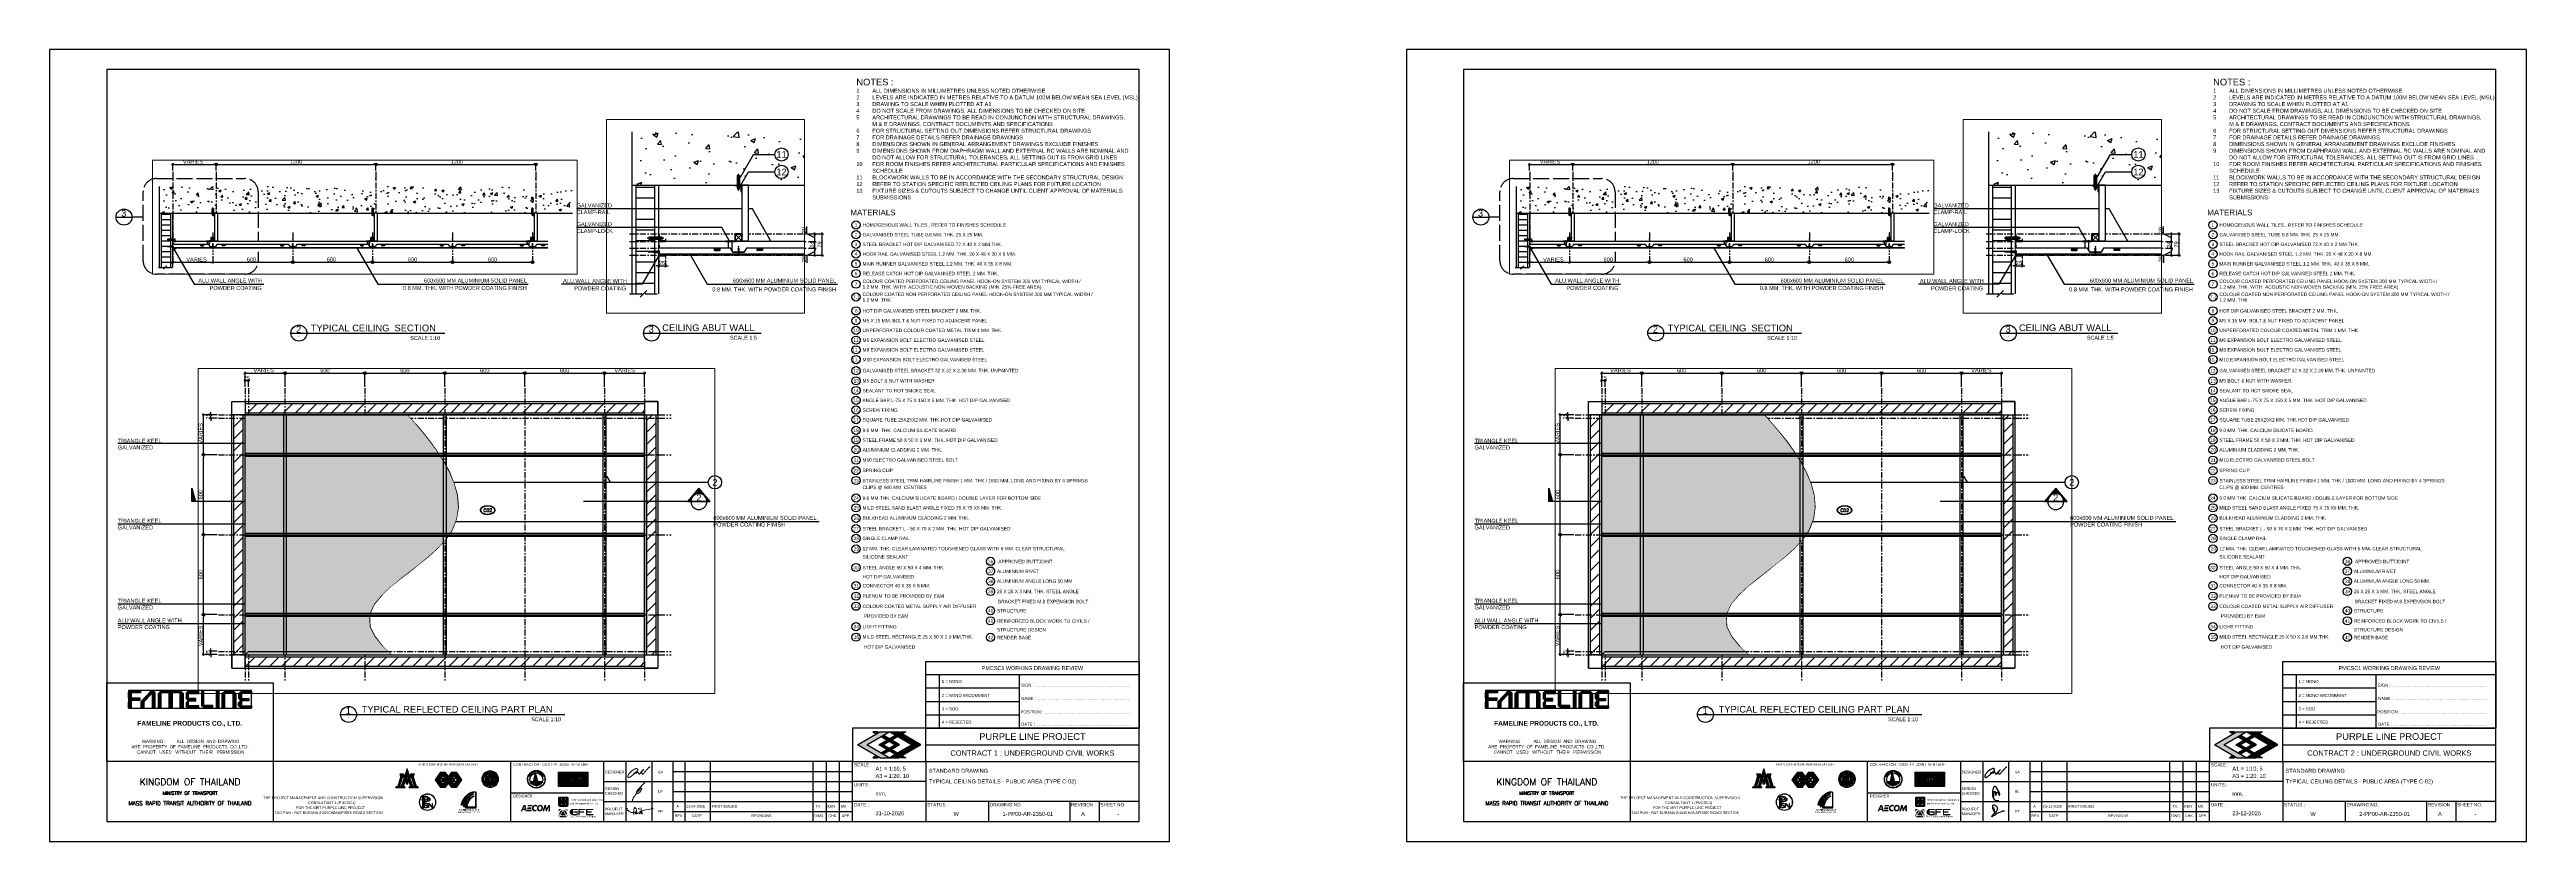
# Paper-space layout 'AR-2350' of a CAD drawing. Header units: millimetres. Extents: x 0 to 1860, y 0 to 594.
# The model-space entities are those that its viewports show. They can reach past a viewport. Long polylines and large blocks are cut down to what shows.
import ezdxf
from ezdxf.enums import TextEntityAlignment as Align
from ezdxf.xclip import XClip

# ---------------------------------------------------------------- set-up
doc = ezdxf.new("R2010")
doc.units = ezdxf.units.MM
doc.header["$XCLIPFRAME"] = 0
for name, pattern in [('ACAD_ISO02W100', [15, 12, -3]), ('ACAD_ISO04W100', [30, 24, -3, 0, -3]), ('CENTER', [2, 1.25, -0.25, 0.25, -0.25]), ('TA_GL_000.90000', [2.475, 0.9, -0.225, 0.225, -0.225, 0.9]), ('TA_HL_008.00000', [52, 28.4, -23.6])]:
    doc.linetypes.add(name, pattern=pattern)
for name, color, linetype in [('0-LOCK', 251, 'Continuous'), ('000 - D I M', 251, 'Continuous'), ('000 - GRID', 251, 'CENTER'), ('000 - H A T C H', 9, 'Continuous'), ('000 - SIGNATURE_C1', 5, 'Continuous'), ('000 - SIGNATURE_C2', 5, 'Continuous'), ('000 - SYMBOL CON', 3, 'Continuous'), ('000_CLIP-IN_ACESSORIES_DEF_SUB', 250, 'Continuous'), ('000_CLIP-IN_ACESSORIES_DEFPOINT_', 250, 'Continuous'), ('000_CLIP-IN_ACESSORIES_HATCH_', 251, 'Continuous'), ('000_CLIP-IN_ACESSORIES_MAIN_COLOR_1', 3, 'Continuous'), ('000_CLIP-IN_ACESSORIES_SUB_COLOR_1', 1, 'Continuous'), ('000_CLIP-IN_ACESSORIES_SUB_COLOR_2', 1, 'Continuous'), ('000_CLIP-IN_ACESSORIES_WIPEOUT_', 250, 'Continuous'), ('000_CLIP-IN_PANEL_DEFPOINT_', 250, 'Continuous'), ('000_CLIP-IN_PANEL_MAIN_COLOR_1', 3, 'Continuous'), ('000_CLIP-IN_PANEL_MAIN_COLOR_2', 2, 'Continuous'), ('000_CLIP-IN_PANEL_SUB_COLOR_1', 1, 'Continuous'), ('000_CLIP-IN_PANEL_SUB_COLOR_2', 1, 'Continuous'), ('000_CLIP-IN_PANEL_WIPEOUT_', 250, 'Continuous'), ('000_CLIP-IN_SUBFAME_MAIN_COLOR_1', 3, 'Continuous'), ('000_CLIP-IN_SUBFAME_MAIN_COLOR_2', 2, 'Continuous'), ('000_CLIP-IN_SUBFAME_SYMBOL_', 251, 'Continuous'), ('000_CLIP-IN_SUBFAME_WIPEOUT_', 250, 'Continuous'), ('000_FASTERN_ACESSORIES_DEF_SUB', 250, 'Continuous'), ('000_FASTERN_ACESSORIES_MAIN_COLOR_1', 3, 'Continuous'), ('000_FASTERN_ACESSORIES_SUB_COLOR_1', 1, 'Continuous'), ('000_FASTERN_ACESSORIES_SUB_COLOR_3', 251, 'Continuous'), ('000_FASTERN_ACESSORIES_WIPEOUT_', 250, 'Continuous'), ('001 - ASCESSORIES', 1, 'Continuous'), ('ARC020_Bsd', 5, 'Continuous'), ('ARC050_A', 3, 'Continuous'), ('ARC052_A', 3, 'Continuous'), ('ARC052_B', 5, 'Continuous'), ('ARC052_C', 3, 'Continuous'), ('ARC350_A', 1, 'Continuous'), ('COLM', 3, 'Continuous'), ('CVA-C2-P-PP00-TBKA1 (WD)$0$CVA-E2-P-OR00-TBKA1D$0$CVA-E2-P-OR00-TBKA1$0$CVA010-FRAME-LINE_2', 2, 'Continuous'), ('CVA-C2-P-PP00-TBKA1 (WD)$0$CVA-E2-P-OR00-TBKA1D$0$CVA-E2-P-OR00-TBKA1$0$CVA010-FRAME-LOGO', 7, 'Continuous'), ('CVA-C2-P-PP00-TBKA1 (WD)$0$CVA-E2-P-OR00-TBKA1D$0$CVA-E2-P-OR00-TBKA1$0$CVT010-FRAME-LINE_1', 1, 'Continuous'), ('CVA-C2-P-PP00-TBKA1 (WD)$0$CVA-E2-P-OR00-TBKA1D$0$CVA-E2-P-OR00-TBKA1$0$CVT010-FRAME-LINE_10', 10, 'Continuous'), ('CVA-C2-P-PP00-TBKA1 (WD)$0$CVA-E2-P-OR00-TBKA1D$0$CVA-E2-P-OR00-TBKA1$0$CVT010-FRAME-LINE_2', 2, 'Continuous'), ('CVA-C2-P-PP00-TBKA1 (WD)$0$CVA-E2-P-OR00-TBKA1D$0$CVA-E2-P-OR00-TBKA1$0$CVT010-FRAME-LINE_3', 3, 'Continuous'), ('CVA-C2-P-PP00-TBKA1 (WD)$0$CVA-E2-P-OR00-TBKA1D$0$CVA-E2-P-OR00-TBKA1$0$CVT010-FRAME-LINE_7', 7, 'Continuous'), ('CVA-C2-P-PP00-TBKA1 (WD)$0$CVA-E2-P-OR00-TBKA1D$0$CVA-E2-P-OR00-TBKA1$0$CVT010-FRAME-LOGO', 7, 'Continuous'), ('CVA-C2-P-PP00-TBKA1 (WD)$0$CVA-E2-P-OR00-TBKA1D$0$CVA-E2-P-OR00-TBKA1$0$CVT010-FRAME-TEXT_4', 4, 'Continuous'), ('CVA-C2-P-PP00-TBKA1 (WD)$0$CVA-E2-P-OR00-TBKA1D$0$CVA-E2-P-OR00-TBKA1$0$CVT010-FRAME-TEXT_8', 8, 'Continuous'), ('CVA-C2-P-PP00-TBKA1 (WD)$0$CVA-E2-P-OR00-TBKA1D$0$CVA-E2-P-OR00-TBKA1$0$PSTEXT', 1, 'Continuous'), ('CVA-C2-P-PP00-TBKA1 (WD)$0$CVA-E2-P-OR00-TBKA1D$0$CVA-E2-P-OR00-TBKA1$0$Xref-Title Block$0$7', 7, 'Continuous'), ('CVA-C2-P-PP00-TBKA1 (WD)$0$CVA010-FRAME-LINE_5', 5, 'Continuous'), ('CVA-C2-P-PP00-TBKA1 (WD)$0$CVT010-FRAME-LINE_2', 2, 'Continuous'), ('CVA-C2-P-PP00-TBKA1 (WD)$0$CVT010-FRAME-LINE_3', 3, 'Continuous'), ('CVA-C2-P-PP00-TBKA1 (WD)$0$FRAME', 6, 'Continuous'), ('CVA-C2-P-PP00-TBKA1 (WD)$0$PSTEXT', 1, 'Continuous'), ('CVA010-FRAME-TEXT_2', 2, 'Continuous'), ('CVA010-FRAME-TEXT_3', 3, 'Continuous'), ('LINE', 7, 'Continuous'), ('T E X T', 4, 'Continuous'), ('Wall_Hatch', 6, 'Continuous')]:
    doc.layers.add(name, color=color, linetype=linetype)
for name, color, linetype, lineweight in [('ARC044_A', 3, 'Continuous', 25), ('TYPICAL CEILING DETAILS$0$ARC044_A', 3, 'Continuous', 25), ('Z-000-T_TEXT', 3, 'Continuous', 35)]:
    doc.layers.add(name, color=color, linetype=linetype, lineweight=lineweight)
doc.styles.add('Arial', font='arial.ttf')
doc.styles.add('Arial_2', font='arial.ttf', dxfattribs={"height": 3})
doc.styles.add('ARIEL', font='arial.ttf')
doc.styles.add('Cetury Gothic', font='GOTHIC.TTF')
doc.styles.add('CVA-C2-P-PP00-TBKA1 (WD)$0$CordiaSHX', font='arial.ttf', dxfattribs={"width": 0.85})
doc.styles.add('CVA-C2-P-PP00-TBKA1 (WD)$0$CVA-E2-P-OR00-TBKA1D$0$Arial', font='arial.ttf')
doc.styles.add('CVA-C2-P-PP00-TBKA1 (WD)$0$CVA-E2-P-OR00-TBKA1D$0$CVA-E2-P-OR00-TBKA1$0$A1-TITLE$0$ROMANT', font='romant.shx', dxfattribs={"width": 1.0011})
doc.styles.add('CVA-C2-P-PP00-TBKA1 (WD)$0$CVA-E2-P-OR00-TBKA1D$0$CVA-E2-P-OR00-TBKA1$0$Cordia2', font='arial.ttf')
doc.styles.add('CVA-C2-P-PP00-TBKA1 (WD)$0$CVA-E2-P-OR00-TBKA1D$0$CVA-E2-P-OR00-TBKA1$0$TITLE1', font='arial.ttf')
doc.styles.add('CVA-C2-P-PP00-TBKA1 (WD)$0$ROMANS', font='arial.ttf', dxfattribs={"width": 0.8})
doc.styles.add('CVA-C2-P-PP00-TBKA1 (WD)$0$STYLE-STANDARD', font='arial.ttf')
doc.styles.add('FAMELINE_FOR_CKST', font='arial.ttf')
doc.styles.add('ROMANS', font='arial.ttf', dxfattribs={"width": 0.85})
doc.styles.get("Standard").update_dxf_attribs({"font": 'romans.shx'})
doc.styles.add('TA', font='', dxfattribs={"height": 4.5})
doc.styles.add('TYPICAL CEILING DETAILS$0$Arial', font='arial.ttf')
doc.styles.get('TA').set_extended_font_data('Cordia New')
doc.dimstyles.new('FAMELINE-CKST_C-C', dxfattribs={"dimtxt": 0.3, "dimasz": 0.15, "dimexe": 0.1, "dimexo": 0.1, "dimgap": 0.05, "dimtad": 1, "dimzin": 0, "dimdsep": 46, "dimtxsty": 'FAMELINE_FOR_CKST', "dimblk": 'ORIGIN', "dimcen": 0.1, "dimdle": 0.1, "dimclrt": 1, "dimadec": 0, "dimazin": 0, "dimtfac": 1, "dimtix": 1, "dimtmove": 2, "dimatfit": 3, "dimfxl": 1, "dimtolj": 1, "dimtzin": 0, "dimarcsym": 0})
doc.dimstyles.new('FAMELINE-CKST_C-E', dxfattribs={"dimtxt": 0.3, "dimasz": 0.15, "dimexe": 0.1, "dimexo": 0.1, "dimgap": 0.05, "dimtad": 1, "dimzin": 0, "dimdsep": 46, "dimtxsty": 'FAMELINE_FOR_CKST', "dimblk1": 'ORIGIN', "dimblk2": 'OBLIQUE', "dimsah": 1, "dimcen": 0.1, "dimdle": 0.1, "dimclrt": 1, "dimadec": 0, "dimazin": 0, "dimtfac": 1, "dimtix": 1, "dimtmove": 2, "dimatfit": 3, "dimfxl": 1, "dimtolj": 1, "dimtzin": 0, "dimarcsym": 0})
doc.dimstyles.new('FAMELINE-CKST_E-C', dxfattribs={"dimtxt": 0.3, "dimasz": 0.15, "dimexe": 0.1, "dimexo": 0.1, "dimgap": 0.05, "dimtad": 1, "dimzin": 0, "dimdsep": 46, "dimtxsty": 'FAMELINE_FOR_CKST', "dimblk1": 'OBLIQUE', "dimblk2": 'ORIGIN', "dimsah": 1, "dimcen": 0.1, "dimdle": 0.1, "dimclrt": 1, "dimadec": 0, "dimazin": 0, "dimtfac": 1, "dimtix": 1, "dimtmove": 2, "dimatfit": 3, "dimfxl": 1, "dimtolj": 1, "dimtzin": 0, "dimarcsym": 0})
doc.dimstyles.new('FAMELINE-CKST_E-E', dxfattribs={"dimtxt": 0.3, "dimasz": 0.15, "dimexe": 0.1, "dimexo": 0.1, "dimgap": 0.05, "dimtad": 1, "dimzin": 0, "dimdsep": 46, "dimtxsty": 'FAMELINE_FOR_CKST', "dimblk": 'OBLIQUE', "dimcen": 0.1, "dimdle": 0.1, "dimclrt": 1, "dimadec": 0, "dimazin": 0, "dimtfac": 1, "dimtix": 1, "dimtmove": 2, "dimatfit": 3, "dimfxl": 1, "dimtolj": 1, "dimtzin": 0, "dimarcsym": 0})
pattern_1 = [(45, (344539.79, -412772.706), (-44.9012806, 44.9012806), [])]

# ---------------------------------------------------------------- blocks, each defined once
blk = doc.blocks.new('SECTION')
at = {"layer": 'ARC052_A', "color": 2}
for p, q in [((-27, 0), (-10, 0)), ((-26.9, 0.1), (-26.9, 0)), ((-26.8, 0.2), (-26.6, 0)), ((-26.7, 0.3), (-26.4, 0)), ((-26.6, 0.4), (-26.2, 0)), ((-26.5, 0.6), (-26, 0)), ((-26.4, 0.7), (-25.8, 0)), ((-26.3, 0.8), (-25.5, 0)), ((-26.2, 0.9), (-25.3, 0)), ((-26.1, 1), (-25.1, 0)), ((-26, 1.2), (-24.9, 0)), ((-25.9, 1.3), (-24.6, 0)), ((-25.8, 1.4), (-24.5, 0.1)), ((-25.7, 1.5), (-24.5, 0.3)), ((-25.6, 1.6), (-24.5, 0.5)), ((-25.5, 1.8), (-24.5, 0.7)), ((-25.4, 1.9), (-24.4, 0.9)), ((-25.3, 2), (-24.4, 1.1)), ((-25.2, 2.1), (-24.4, 1.3)), ((-25.1, 2.2), (-24.3, 1.4)), ((-25, 2.3), (-24.3, 1.6)), ((-24.9, 2.5), (-24.2, 1.8)), ((-24.8, 2.6), (-24.2, 2)), ((-24.7, 2.7), (-24.1, 2.1)), ((-24.6, 2.8), (-24.1, 2.3)), ((-24.5, 2.9), (-24, 2.4)), ((-24.4, 3.1), (-23.9, 2.6)), ((-24.3, 3.2), (-23.8, 2.7)), ((-24.2, 3.3), (-23.8, 2.9)), ((-24.1, 3.4), (-23.7, 3)), ((-24, 3.5), (-23.6, 3.2)), ((-23.9, 3.7), (-23.5, 3.3)), ((-23.8, 3.8), (-23.4, 3.4)), ((-23.7, 3.9), (-23.3, 3.6)), ((-23.6, 4), (-23.2, 3.7)), ((-23.5, 4.1), (-23.1, 3.8)), ((-23.4, 4.3), (-23, 3.9)), ((-23.3, 4.4), (-22.9, 4)), ((-23.2, 4.5), (-22.8, 4.2)), ((-23.1, 4.6), (-22.7, 4.3)), ((-23, 4.7), (-22.6, 4.4)), ((-22.9, 4.9), (-22.5, 4.5)), ((-22.8, 5), (-22.4, 4.6)), ((-22.7, 5.1), (-22.3, 4.7)), ((-22.6, 5.2), (-22.1, 4.8)), ((-22.5, 5.3), (-22, 4.9)), ((-22.4, 5.5), (-21.9, 5)), ((-22.3, 5.6), (-21.7, 5)), ((-22.2, 5.7), (-21.6, 5.1)), ((-22.1, 5.8), (-21.5, 5.2)), ((-22, 5.9), (-21.3, 5.3)), ((-21.9, 6.1), (-21.2, 5.4)), ((-21.8, 6.2), (-21, 5.4)), ((-21.7, 6.3), (-20.9, 5.5)), ((-21.6, 6.4), (-20.7, 5.6)), ((-21.5, 6.5), (-20.6, 5.6)), ((-21.3, 6.6), (-20.4, 5.7)), ((-21.2, 6.8), (-20.2, 5.7)), ((-21.1, 6.9), (-20.1, 5.8)), ((-21, 7), (-19.9, 5.8)), ((-20.9, 7.1), (-19.7, 5.9)), ((-20.8, 7.2), (-19.5, 5.9)), ((-20.7, 7.4), (-19.3, 5.9)), ((-20.6, 7.5), (-19.1, 6)), ((-20.5, 7.6), (-18.9, 6)), ((-20.4, 7.7), (-18.7, 6)), ((-20.3, 7.8), (-18.5, 6)), ((-20.2, 8), (-18.3, 6)), ((-20.1, 8.1), (-18, 6)), ((-20, 8.2), (-17.8, 6)), ((-19.9, 8.3), (-17.5, 5.9)), ((-19.8, 8.4), (-17.3, 5.9)), ((-19.7, 8.6), (-17, 5.8)), ((-19.6, 8.7), (-16.7, 5.7)), ((-19.5, 8.8), (-16.3, 5.6)), ((-19.4, 8.9), (-15.9, 5.4)), ((-19.3, 9), (-15.4, 5.2)), ((-19.2, 9.2), (-14.7, 4.7)), ((-19.1, 9.3), (-10.9, 1.1)), ((-19, 9.4), (-12.2, 2.5)), ((-18.9, 9.5), (-13.4, 4)), ((-18.8, 9.6), (-14.7, 5.5)), ((-18.7, 9.8), (-15.9, 7)), ((-18.6, 9.9), (-17.2, 8.4)), ((-13.8, 3.8), (-10.1, 0)), ((-13.3, 3.1), (-10.3, 0)), ((-13.1, 2.6), (-10.5, 0)), ((-12.9, 2.2), (-10.7, 0)), ((-12.8, 1.8), (-10.9, 0)), ((-12.7, 1.5), (-11.2, 0)), ((-12.6, 1.2), (-11.4, 0)), ((-12.6, 1), (-11.6, 0)), ((-12.6, 1), (-11.6, 0)), ((-12.5, 0.7), (-11.8, 0)), ((-12.5, 0.7), (-11.8, 0)), ((-12.5, 0.7), (-11.8, 0)), ((-12.5, 0.5), (-12.1, 0)), ((-12.5, 0.5), (-12.1, 0)), ((-12.5, 0.2), (-12.3, 0)), ((-12.5, 0.2), (-12.3, 0)), ((-12.5, 0), (-12.5, 0)), ((-12.5, 0), (-12.5, 0))]:
    blk.add_line(p, q, dxfattribs=at)
at = {"layer": 'ARC052_A', "color": 4}
blk.add_lwpolyline([(-10, 0), (-27, 0), (-18.5, 10), (-10, 0), (-12.5, 0)], dxfattribs=at)
at = {"layer": 'ARC052_A', "color": 5}
blk.add_lwpolyline([(-10, 0), (0, 0)], dxfattribs=at)
at = {"layer": 'ARC052_A'}
blk.add_circle((-18.5, 0), 6, dxfattribs=at)
at = {"layer": 'ARC052_B', "style": 'ARIEL'}
blk.add_attdef('SECTION', text='', height=5, dxfattribs=at).set_placement((-18.5, 2.9), align=Align.MIDDLE)
at = {"layer": 'ARC052_C', "style": 'Arial'}
blk.add_attdef('SHEET', text='', height=2.5, dxfattribs=at).set_placement((-18.5, -2), align=Align.MIDDLE)
blk = doc.blocks.new('END OF SECTION')
at = {"layer": 'ARC052_A', "color": 2}
for p, q in [((7.4, 0.3), (7.7, 0)), ((7.4, 0.2), (7.6, 0)), ((7.4, 0.1), (7.5, 0)), ((7.5, 0.8), (8.3, 0)), ((7.5, 0.7), (8.2, 0)), ((7.5, 0.6), (8, 0)), ((7.5, 0.4), (7.9, 0)), ((7.6, 1.1), (8.8, 0)), ((7.6, 1), (8.6, 0)), ((7.6, 0.9), (8.5, 0)), ((7.7, 1.5), (9.2, 0)), ((7.7, 1.4), (9.1, 0)), ((7.7, 1.3), (8.9, 0)), ((7.8, 1.8), (9.7, 0)), ((7.8, 1.7), (9.5, 0)), ((7.8, 1.6), (9.4, 0)), ((7.9, 2.3), (10, 0.3)), ((7.9, 2.2), (10, 0.1)), ((7.9, 2.1), (10, 0)), ((7.9, 2), (9.8, 0)), ((8, 2.7), (10, 0.7)), ((8, 2.5), (10, 0.5)), ((8, 2.4), (10, 0.4)), ((8.1, 3), (10, 1.1)), ((8.1, 2.9), (10, 1)), ((8.1, 2.8), (10, 0.8)), ((8.2, 3.4), (10, 1.6)), ((8.2, 3.2), (10, 1.4)), ((8.2, 3.1), (10, 1.3)), ((8.3, 3.7), (10, 2)), ((8.3, 3.6), (10, 1.9)), ((8.3, 3.5), (10, 1.7)), ((8.4, 4.2), (10, 2.6)), ((8.4, 4), (10, 2.5)), ((8.4, 3.9), (10, 2.3)), ((8.4, 3.8), (10, 2.2)), ((8.5, 4.5), (10, 3.1)), ((8.5, 4.4), (10, 2.9)), ((8.5, 4.3), (10, 2.8)), ((8.6, 4.9), (10, 3.5)), ((8.6, 4.7), (10, 3.3)), ((8.6, 4.6), (10, 3.2)), ((8.7, 5.2), (10, 3.9)), ((8.7, 5.1), (10, 3.8)), ((8.7, 5), (10, 3.6)), ((8.8, 5.7), (10, 4.5)), ((8.8, 5.6), (10, 4.4)), ((8.8, 5.4), (10, 4.2)), ((8.8, 5.3), (10, 4.1)), ((8.9, 6), (10, 5)), ((8.9, 5.9), (10, 4.8)), ((8.9, 5.8), (10, 4.7)), ((9, 6.4), (10, 5.4)), ((9, 6.3), (10, 5.3)), ((9, 6.1), (10, 5.1)), ((9.1, 6.7), (10, 5.8)), ((9.1, 6.6), (10, 5.7)), ((9.1, 6.5), (10, 5.6)), ((9.2, 7.1), (10, 6.3)), ((9.2, 7), (10, 6.1)), ((9.2, 6.8), (10, 6)), ((9.3, 7.5), (10, 6.9)), ((9.3, 7.4), (10, 6.7)), ((9.3, 7.3), (10, 6.6)), ((9.3, 7.2), (10, 6.4)), ((9.4, 7.9), (10, 7.3)), ((9.4, 7.8), (10, 7.2)), ((9.4, 7.7), (10, 7)), ((9.5, 8.2), (10, 7.8)), ((9.5, 8.1), (10, 7.6)), ((9.5, 8), (10, 7.5)), ((9.6, 8.6), (10, 8.2)), ((9.6, 8.5), (10, 8.1)), ((9.6, 8.4), (10, 7.9)), ((9.7, 9), (10, 8.8)), ((9.7, 8.9), (10, 8.6)), ((9.7, 8.8), (10, 8.5)), ((9.7, 8.7), (10, 8.4)), ((9.8, 9.4), (10, 9.2)), ((9.8, 9.3), (10, 9.1)), ((9.8, 9.2), (10, 8.9)), ((9.9, 9.7), (10, 9.7)), ((9.9, 9.6), (10, 9.5)), ((9.9, 9.5), (10, 9.4)), ((10, 10), (10, 10)), ((10, 9.9), (10, 9.8))]:
    blk.add_line(p, q, dxfattribs=at)
at = {"layer": 'ARC052_A', "color": 5}
blk.add_lwpolyline([(0, 0), (10, 0), (10, 10), (7.3, 0), (10, 0)], dxfattribs=at)
blk = doc.blocks.new('B')
at = {"color": 2}
blk.add_line((-6, 0), (6, 0), dxfattribs=at)
at = {"color": 3}
blk.add_circle((0, 0), 6, dxfattribs=at)
at = {"color": 5, "style": 'ROMANS'}
blk.add_attdef('ELEVATION', text='', height=5, dxfattribs=at).set_placement((0, 2.9), align=Align.MIDDLE)
at = {"color": 3, "style": 'ROMANS'}
blk.add_attdef('SHEET', text='', height=2.5, dxfattribs=at).set_placement((0, -2), align=Align.MIDDLE)
blk = doc.blocks.new('Standard Notes')
at = {"layer": 'ARC044_A', "style": 'Arial'}
blk.add_text('NOTES :', height=5, dxfattribs=at).set_placement((56.2, 195.4))
at = {"layer": 'ARC044_A', "insert": (56.2, 192.9), "char_height": 3, "attachment_point": 1, "style": 'Arial'}
blk.add_mtext_dynamic_manual_height_columns('1^IALL DIMENSIONS IN MILLIMETRES UNLESS NOTED OTHERWISE\\P2^ILEVELS ARE INDICATED IN METRES RELATIVE TO A DATUM 100M BELOW MEAN SEA LEVEL (MSL)\\P3^IDRAWING TO SCALE WHEN PLOTTED AT A1\\P4^IDO NOT SCALE FROM DRAWINGS, ALL DIMENSIONS TO BE CHECKED ON SITE\\P5^IARCHITECTURAL DRAWINGS TO BE READ IN CONJUNCTION WITH STRUCTURAL DRAWINGS, \\P^IM & E DRAWINGS, CONTRACT DOCUMENTS AND SPECIFICATIONS\\P6^IFOR STRUCTURAL SETTING OUT DIMENSIONS REFER STRUCTURAL DRAWINGS\\P7 ^IFOR DRAINAGE DETAILS REFER DRAINAGE DRAWINGS\\P8^IDIMENSIONS SHOWN IN GENERAL ARRANGEMENT DRAWINGS EXCLUDE FINISHES\\P9^IDIMENSIONS SHOWN FROM DIAPHRAGM WALL AND EXTERNAL RC WALLS ARE NOMINAL AND \\P^IDO NOT ALLOW FOR STRUCTURAL TOLERANCES, ALL SETTING OUT IS FROM GRID LINES^I\\P10^IFOR ROOM FINISHES REFER ARCHITECTURAL PARTICULAR SPECIFICATIONS AND FINISHES ^I^ISCHEDULE\\P11^IBLOCKWORK WALLS TO BE IN ACCORDANCE WITH THE SECONDARY STRUCTURAL DESIGN\\P12^IREFER TO STATION SPECIFIC REFLECTED CEILING PLANS FOR FIXTURE LOCATION\\P13^IFIXTURE SIZES & CUTOUTS SUBJECT TO CHANGE UNTIL CLIENT APPROVAL OF MATERIALS ^I^ISUBMISSIONS', width=211.09, gutter_width=1, heights=[0], dxfattribs=at)
blk = doc.blocks.new('ceiling mat legend')
at = {"layer": 'TYPICAL CEILING DETAILS$0$ARC044_A'}
for centre in [(606.7, 556.4), (606.7, 547.9), (606.7, 539.4), (606.7, 530.9), (606.7, 522.4), (606.7, 513.9), (606.7, 504.6), (606.7, 493.3), (606.7, 481.2), (606.7, 472.6), (606.7, 464.1), (606.7, 455.6), (606.7, 447.1), (606.7, 438.6), (606.7, 428.8), (606.7, 420), (606.7, 411.5), (606.7, 403), (606.7, 394.5), (606.7, 386), (606.7, 376.7), (606.7, 368.2), (606.7, 359.7), (606.7, 350.6), (606.7, 341.4), (606.7, 332.8), (606.7, 317.4), (606.7, 308.9), (606.7, 299.7), (606.7, 290.6), (606.7, 282.1), (606.7, 272.9), (724.4, 262), (606.7, 256.7), (606.7, 240.8), (724.4, 253.5), (724.4, 244.6), (724.4, 235.7), (606.7, 231.6), (606.7, 222.8), (724.4, 218.9), (606.7, 204.9), (606.7, 195.7), (724.4, 210), (724.4, 195.5)]:
    blk.add_circle(centre, 3.6, dxfattribs=at)
at = {"layer": 'TYPICAL CEILING DETAILS$0$ARC044_A', "style": 'TYPICAL CEILING DETAILS$0$Arial'}
for s, height, p in [('MATERIALS', 5, (601.7, 564.8)), ('2', 3, (605.5, 546.4)), ('1', 3, (605.5, 554.9)), ('GALVANISED STEEL TUBE 0.8 MM. THK. 25 X 25 MM.', 3, (612.4, 546.4)), ('HOMOGENOUS WALL TILES , REFER TO FINISHES SCHEDULE', 3, (612.4, 554.9)), ('3', 3, (605.5, 537.9)), ('4', 3, (605.5, 529.4)), ('5', 3, (605.5, 520.9)), ('STEEL BRACKET HOT DIP GALVANISED 72 X 40 X 2 MM.THK. ', 3, (612.4, 537.9)), ('HOOK RAIL GALVANISED STEEL 1.2 MM. THK. 20 X 48 X 20 X 8 MM. ', 3, (612.4, 529.4)), ('MAIN RUNNER GALVANISED STEEL 1.2 MM. THK. 40 X 35 X 8 MM. ', 3, (612.4, 520.9)), ('6', 3, (605.5, 512.4)), ('7', 3, (605.5, 503.1)), ('COLOUR COATED PERFORATED CEILING PANEL HOOK-ON SYSTEM 300 MM TYPICAL WIDTH / ', 3, (612.4, 505.6)), ('RELEASE CATCH HOT DIP GALVANISED STEEL 2 MM. THK.', 3, (612.4, 512.4)), ('1.2 MM. THK. WITH  ACOUSTIC NON-WOVEN BACKING (MIN. 25%%% FREE AREA)', 3, (612.4, 500.6)), ('7.1', 3, (604, 491.7)), (' 8', 3, (604.5, 479.7)), ('COLOUR COATED NON PERFORATED CEILING PANEL HOOK-ON SYSTEM 300 MM TYPICAL WIDTH / ', 3, (612.4, 494.2)), ('1.2 MM. THK. ', 3, (612.4, 489.2)), ('HOT DIP GALVANISED STEEL BRACKET 2 MM. THK.', 3, (612.4, 479.7)), ('10', 3, (604.3, 462.6)), ('11', 3, (604.3, 454.1)), ('9', 3, (605.5, 471.1)), ('M5 X 15 MM. BOLT & NUT FIXED TO ADJACENT PANEL', 3, (612.4, 471.1)), ('UNPERFORATED COLOUR COATED METAL TRIM 1 MM. THK.', 3, (612.4, 462.6)), ('M6 EXPANSION BOLT ELECTRO GALVANISED STEEL', 3, (612.4, 454.1)), ('11.1', 3, (603.2, 445.6)), ('11.2', 3, (603.2, 437.1)), ('M8 EXPANSION BOLT ELECTRO GALVANISED STEEL', 3, (612.4, 445.6)), ('M10 EXPANSION BOLT ELECTRO GALVANISED STEEL', 3, (612.4, 437.1)), ('12', 3, (604.3, 427.2)), ('14', 3, (604.4, 409.9)), ('13', 3, (604.5, 418.5)), ('GALVANISED STEEL BRACKET 32 X 32 X 2.30 MM. THK. UNPAINTED', 3, (612.4, 427.5)), ('SEALANT TO HOT SMOKE SEAL', 3, (612.4, 409.9)), ('M5 BOLT & NUT WITH WASHER', 3, (612.4, 418.5)), ('15', 3, (604.3, 401.4)), ('16', 3, (604.3, 392.9)), ('ANGLE BAR L-75 X 75 X 150 X 5 MM. THK. HOT DIP GALVANISED', 3, (612.4, 401.4)), ('SCREW FIXING', 3, (612.4, 392.9)), ('17', 3, (604.3, 384.4)), ('18', 3, (604.4, 375.1)), ('19', 3, (604.3, 366.6)), ('SQUARE TUBE 25X25X2 MM. THK.HOT DIP GALVANISED', 3, (612.4, 384.4)), ('9.0 MM. THK. CALCIUM SILICATE BOARD', 3, (612.4, 375.1)), ('STEEL FRAME 50 X 50 X 3 MM. THK. HOT DIP GALVANISED ', 3, (612.4, 366.6)), ('20', 3, (604.6, 358.1)), ('21', 3, (604.7, 349)), ('ALUMINIUM CLADDING 2 MM. THK.', 3, (612.4, 358.1)), ('M10 ELECTRO GALVANISED STEEL BOLT', 3, (612.4, 349.3)), ('22', 3, (604.3, 339.8)), ('23', 3, (604.4, 331.2)), ('SPRING CLIP', 3, (612.4, 340.1)), ('STAINLESS STEEL TRIM HAIRLINE FINISH 1 MM. THK / 1800 MM. LONG AND FIXING BY 4 SPRINGS', 3, (612.4, 331.2)), ('CLIPS @ 600 MM. CENTRES', 3, (612.4, 325.3)), ('24', 3, (604.3, 315.9)), ('25', 3, (604.6, 307.4)), ('9.0 MM.THK. CALCIUM SILICATE BOARD / DOUBLE LAYER FOR BOTTOM SIDE', 3, (612.4, 315.9)), ('MILD STEEL SAND BLAST ANGLE FIXED 75 X 75 X6 MM. THK.', 3, (612.4, 307.4)), ('27', 3, (604.3, 289.1)), ('26', 3, (604.7, 298.2)), ('28', 3, (604.6, 280.6)), ('STEEL BRACKET L - 50 X 70 X 2 MM. THK. HOT DIP GALVANISED', 3, (612.4, 289.1)), ('SINGLE CLAMP RAIL', 3, (612.4, 280.6)), ('BULKHEAD ALUMINIUM CLADDING 2 MM. THK.', 3, (612.4, 298.5)), ('29', 3, (604.7, 271.4)), ('SILICONE SEALANT', 3, (612.4, 264.5)), ('12 MM. THK. CLEAR LAMINATED TOUGHENED GLASS WITH 6 MM. CLEAR STRUCTURAL ', 3, (612.4, 271.7)), ('36', 3, (722.2, 260.4)), (' APPROVED BUTTJOINT ', 3, (730.1, 260.4)), ('30', 3, (604.3, 255.1)), ('31', 3, (604.6, 239.2)), ('STEEL ANGLE 50 X 50 X 4 MM. THK. ', 3, (612.4, 255.1)), ('CONNECTOR 40 X 35 X 8 MM.', 3, (612.4, 239.2)), ('HOT DIP GALVANISED', 3, (612.4, 247.2)), ('37', 3, (722.2, 251.9)), ('38', 3, (722.4, 243)), ('ALUMINIUM RIVET', 3, (730.1, 251.9)), ('ALUMINIUM ANGLE LONG 50 MM.', 3, (730.1, 243.3)), ('33', 3, (604.5, 221.2)), ('32', 3, (604.7, 230.1)), ('COLOUR COATED METAL SUPPLY AIR DIFFUSER ', 3, (612.4, 221.2)), ('PLENUM TO BE PROVIDED BY E&M', 3, (612.4, 230.3)), ('40', 3, (722.2, 217.3)), ('39', 3, (722.2, 234.2)), ('25 X 25 X 3 MM. THK. STEEL ANGLE ', 3, (730.1, 234.2)), ('STRUCTURE', 3, (730.1, 217.3)), (' BRACKET FIXED M.8 EXPENSION BOLT', 3, (729.8, 225.4)), ('34', 3, (604.5, 203.4)), ('35', 3, (604.7, 194.2)), ('LIGHT FITTING ', 3, (612.4, 203.4)), ('MILD STEEL RECTANGLE 25 X 50 X 2.0 MM.THK. ', 3, (612.4, 194.5)), (' PROVIDED BY E&M', 3, (612.4, 212.8)), ('41', 3, (722.2, 208.4)), ('42', 3, (722.2, 193.9)), ('STRUCTURE DESIGN', 3, (730.1, 200.7)), ('REINFORCED BLOCK WORK TO CIVILS / ', 3, (730.1, 208.4)), ('RENDER BASE', 3, (730.1, 193.9)), (' HOT DIP GALVANISED', 3, (612.4, 185.7))]:
    blk.add_text(s, height=height, dxfattribs=at).set_placement(p)
blk = doc.blocks.new('*U142')
at = {"color": 3}
blk.add_point((-47.1, 0), dxfattribs=at)
at = {"layer": '000 - GRID', "color": 0, "linetype": 'ByBlock', "ltscale": 5}
blk.add_line((5, 0), (-52.1, 0), dxfattribs=at)
at = {"layer": '000 - GRID', "color": 0}
blk.add_point((0, 0), dxfattribs=at)
at = {"style": 'TA', "flags": 1}
blk.add_attdef('LOCATION', (6, -6), '', height=4.5, rotation=270, dxfattribs=at)
blk = doc.blocks.new('*U141')
at = {"color": 3}
blk.add_point((-46.9, 0), dxfattribs=at)
at = {"layer": '000 - GRID', "color": 0, "linetype": 'ByBlock', "ltscale": 5}
blk.add_line((5, 0), (-51.9, 0), dxfattribs=at)
at = {"layer": '000 - GRID', "color": 0}
blk.add_point((0, 0), dxfattribs=at)
at = {"style": 'TA', "flags": 1}
blk.add_attdef('LOCATION', (6, -6), '', height=4.5, rotation=270, dxfattribs=at)
blk = doc.blocks.new('_ArchTick')
at = {"color": 0, "linetype": 'ByBlock', "const_width": 0.15}
blk.add_lwpolyline([(-0.5, -0.5), (0.5, 0.5)], dxfattribs=at)
blk = doc.blocks.new('_Origin')
at = {"color": 0, "linetype": 'ByBlock', "lineweight": -2}
blk.add_line((0, 0), (-1, 0), dxfattribs=at)
blk.add_circle((0, 0), 0.5, dxfattribs=at)
blk = doc.blocks.new('*D143')
at = {"layer": '000 - D I M', "color": 0, "lineweight": -2, "transparency": 16777216}
blk.add_line((91.6, 507.9), (123.1, 507.9), dxfattribs=at)
at = {"layer": '000 - D I M', "color": 0, "linetype": 'ACAD_ISO04W100', "lineweight": -2, "transparency": 16777216}
for p, q in [((92.6, 503.3), (92.6, 508.9)), ((125.1, 503.3), (125.1, 508.9))]:
    blk.add_line(p, q, dxfattribs=at)
at = {"layer": 'Defpoints', "color": 0, "transparency": 16777216}
for p in [(92.6, 502.3), (125.1, 507.9), (125.1, 502.3)]:
    blk.add_point(p, dxfattribs=at)
at = {"layer": '000 - D I M', "color": 0, "lineweight": -2, "transparency": 16777216, "xscale": 2, "yscale": 2, "zscale": 2, "rotation": 180}
blk.add_blockref('_ArchTick', (92.6, 507.9), dxfattribs=at)
at = {"layer": '000 - D I M', "color": 0, "lineweight": -2, "transparency": 16777216, "xscale": 2, "yscale": 2, "zscale": 2}
blk.add_blockref('_Origin', (125.1, 507.9), dxfattribs=at)
at = {"layer": '000 - D I M', "color": 3, "transparency": 16777216, "insert": (107.8, 509.9), "char_height": 3, "attachment_point": 5, "style": 'FAMELINE_FOR_CKST'}
blk.add_mtext('\\A1;VARIES', dxfattribs=at)
blk = doc.blocks.new('*D144')
at = {"layer": '000 - D I M', "color": 0, "linetype": 'ACAD_ISO04W100', "lineweight": -2, "transparency": 16777216}
for p, q in [((125.1, 503.3), (125.1, 508.9)), ((245.1, 503.3), (245.1, 508.9))]:
    blk.add_line(p, q, dxfattribs=at)
at = {"layer": '000 - D I M', "color": 0, "lineweight": -2, "transparency": 16777216}
blk.add_line((127.1, 507.9), (243.1, 507.9), dxfattribs=at)
at = {"layer": 'Defpoints', "color": 0, "transparency": 16777216}
for p in [(125.1, 502.3), (245.1, 507.9), (245.1, 502.3)]:
    blk.add_point(p, dxfattribs=at)
at = {"layer": '000 - D I M', "color": 0, "lineweight": -2, "transparency": 16777216, "xscale": 2, "yscale": 2, "zscale": 2, "rotation": 180}
blk.add_blockref('_Origin', (125.1, 507.9), dxfattribs=at)
at = {"layer": '000 - D I M', "color": 0, "lineweight": -2, "transparency": 16777216, "xscale": 2, "yscale": 2, "zscale": 2}
blk.add_blockref('_Origin', (245.1, 507.9), dxfattribs=at)
at = {"layer": '000 - D I M', "color": 3, "transparency": 16777216, "insert": (185.1, 509.9), "char_height": 3, "attachment_point": 5, "style": 'FAMELINE_FOR_CKST'}
blk.add_mtext('\\A1;1200', dxfattribs=at)
blk = doc.blocks.new('*D145')
at = {"layer": '000 - D I M', "color": 0, "linetype": 'ACAD_ISO04W100', "lineweight": -2, "transparency": 16777216}
for p, q in [((245.1, 503.3), (245.1, 508.9)), ((365.1, 503.3), (365.1, 508.9))]:
    blk.add_line(p, q, dxfattribs=at)
at = {"layer": '000 - D I M', "color": 0, "lineweight": -2, "transparency": 16777216}
blk.add_line((247.1, 507.9), (363.1, 507.9), dxfattribs=at)
at = {"layer": 'Defpoints', "color": 0, "transparency": 16777216}
for p in [(245.1, 502.3), (365.1, 507.9), (365.1, 502.3)]:
    blk.add_point(p, dxfattribs=at)
at = {"layer": '000 - D I M', "color": 0, "lineweight": -2, "transparency": 16777216, "xscale": 2, "yscale": 2, "zscale": 2, "rotation": 180}
blk.add_blockref('_Origin', (245.1, 507.9), dxfattribs=at)
at = {"layer": '000 - D I M', "color": 0, "lineweight": -2, "transparency": 16777216, "xscale": 2, "yscale": 2, "zscale": 2}
blk.add_blockref('_Origin', (365.1, 507.9), dxfattribs=at)
at = {"layer": '000 - D I M', "color": 3, "transparency": 16777216, "insert": (305.8, 509.9), "char_height": 3, "attachment_point": 5, "style": 'FAMELINE_FOR_CKST'}
blk.add_mtext('\\A1;1200', dxfattribs=at)
blk = doc.blocks.new('*U146')
at = {"color": 3}
blk.add_point((-6.6, 0), dxfattribs=at)
at = {"layer": '000 - GRID', "color": 0, "linetype": 'ByBlock', "ltscale": 5}
blk.add_line((5, 0), (-11.6, 0), dxfattribs=at)
at = {"layer": '000 - GRID', "color": 0}
blk.add_point((0, 0), dxfattribs=at)
at = {"style": 'TA', "flags": 1}
blk.add_attdef('LOCATION', (6, -6), '', height=4.5, rotation=270, dxfattribs=at)
blk = doc.blocks.new('*D147')
at = {"layer": '000 - D I M', "color": 0, "lineweight": -2, "transparency": 16777216}
blk.add_line((91.6, 434.5), (123.6, 434.5), dxfattribs=at)
at = {"layer": '000 - D I M', "color": 0, "linetype": 'ACAD_ISO04W100', "lineweight": -2, "transparency": 16777216}
for p, q in [((92.6, 439.1), (92.6, 433.5)), ((122.6, 439.1), (122.6, 433.5))]:
    blk.add_line(p, q, dxfattribs=at)
at = {"layer": 'Defpoints', "color": 0, "transparency": 16777216}
for p in [(92.6, 440.1), (122.6, 440.1), (122.6, 434.5)]:
    blk.add_point(p, dxfattribs=at)
at = {"layer": '000 - D I M', "color": 0, "lineweight": -2, "transparency": 16777216, "xscale": 2, "yscale": 2, "zscale": 2, "rotation": 180}
blk.add_blockref('_ArchTick', (92.6, 434.5), dxfattribs=at)
at = {"layer": '000 - D I M', "color": 0, "lineweight": -2, "transparency": 16777216, "xscale": 2, "yscale": 2, "zscale": 2}
blk.add_blockref('_ArchTick', (122.6, 434.5), dxfattribs=at)
at = {"layer": '000 - D I M', "color": 3, "transparency": 16777216, "insert": (110.4, 436.5), "char_height": 3, "attachment_point": 5, "style": 'FAMELINE_FOR_CKST'}
blk.add_mtext('\\A1;VARIES', dxfattribs=at)
blk = doc.blocks.new('_Oblique')
at = {"color": 0, "linetype": 'ByBlock', "lineweight": -2}
blk.add_line((-0.5, -0.5), (0.5, 0.5), dxfattribs=at)
blk = doc.blocks.new('*D148')
at = {"layer": '000 - D I M', "color": 0, "lineweight": -2, "transparency": 16777216}
blk.add_line((121.6, 434.5), (180.6, 434.5), dxfattribs=at)
at = {"layer": '000 - D I M', "color": 0, "linetype": 'ACAD_ISO04W100', "lineweight": -2, "transparency": 16777216}
for p, q in [((122.6, 439.1), (122.6, 433.5)), ((182.6, 439.1), (182.6, 433.5))]:
    blk.add_line(p, q, dxfattribs=at)
at = {"layer": 'Defpoints', "color": 0, "transparency": 16777216}
for p in [(122.6, 440.1), (182.6, 440.1), (182.6, 434.5)]:
    blk.add_point(p, dxfattribs=at)
at = {"layer": '000 - D I M', "color": 0, "lineweight": -2, "transparency": 16777216, "xscale": 2, "yscale": 2, "zscale": 2, "rotation": 180}
blk.add_blockref('_ArchTick', (122.6, 434.5), dxfattribs=at)
at = {"layer": '000 - D I M', "color": 0, "lineweight": -2, "transparency": 16777216, "xscale": 2, "yscale": 2, "zscale": 2}
blk.add_blockref('_Origin', (182.6, 434.5), dxfattribs=at)
at = {"layer": '000 - D I M', "color": 3, "transparency": 16777216, "insert": (151.6, 436.5), "char_height": 3, "attachment_point": 5, "style": 'FAMELINE_FOR_CKST'}
blk.add_mtext('\\A1;600', dxfattribs=at)
blk = doc.blocks.new('*D149')
at = {"layer": '000 - D I M', "color": 0, "linetype": 'ACAD_ISO04W100', "lineweight": -2, "transparency": 16777216}
for p, q in [((242.6, 439.1), (242.6, 433.5)), ((302.6, 439.1), (302.6, 433.5))]:
    blk.add_line(p, q, dxfattribs=at)
at = {"layer": '000 - D I M', "color": 0, "lineweight": -2, "transparency": 16777216}
blk.add_line((244.6, 434.5), (300.6, 434.5), dxfattribs=at)
at = {"layer": 'Defpoints', "color": 0, "transparency": 16777216}
for p in [(242.6, 440.1), (302.6, 440.1), (302.6, 434.5)]:
    blk.add_point(p, dxfattribs=at)
at = {"layer": '000 - D I M', "color": 0, "lineweight": -2, "transparency": 16777216, "xscale": 2, "yscale": 2, "zscale": 2, "rotation": 180}
blk.add_blockref('_Origin', (242.6, 434.5), dxfattribs=at)
at = {"layer": '000 - D I M', "color": 0, "lineweight": -2, "transparency": 16777216, "xscale": 2, "yscale": 2, "zscale": 2}
blk.add_blockref('_Origin', (302.6, 434.5), dxfattribs=at)
at = {"layer": '000 - D I M', "color": 3, "transparency": 16777216, "insert": (272.6, 436.5), "char_height": 3, "attachment_point": 5, "style": 'FAMELINE_FOR_CKST'}
blk.add_mtext('\\A1;600', dxfattribs=at)
blk = doc.blocks.new('*D150')
at = {"layer": '000 - D I M', "color": 0, "linetype": 'ACAD_ISO04W100', "lineweight": -2, "transparency": 16777216}
for p, q in [((302.6, 439.1), (302.6, 433.5)), ((362.6, 439.1), (362.6, 433.5))]:
    blk.add_line(p, q, dxfattribs=at)
at = {"layer": '000 - D I M', "color": 0, "lineweight": -2, "transparency": 16777216}
blk.add_line((304.6, 434.5), (360.6, 434.5), dxfattribs=at)
at = {"layer": 'Defpoints', "color": 0, "transparency": 16777216}
for p in [(302.6, 440.1), (362.6, 440.1), (362.6, 434.5)]:
    blk.add_point(p, dxfattribs=at)
at = {"layer": '000 - D I M', "color": 0, "lineweight": -2, "transparency": 16777216, "xscale": 2, "yscale": 2, "zscale": 2, "rotation": 180}
blk.add_blockref('_Origin', (302.6, 434.5), dxfattribs=at)
at = {"layer": '000 - D I M', "color": 0, "lineweight": -2, "transparency": 16777216, "xscale": 2, "yscale": 2, "zscale": 2}
blk.add_blockref('_Origin', (362.6, 434.5), dxfattribs=at)
at = {"layer": '000 - D I M', "color": 3, "transparency": 16777216, "insert": (332.6, 436.5), "char_height": 3, "attachment_point": 5, "style": 'FAMELINE_FOR_CKST'}
blk.add_mtext('\\A1;600', dxfattribs=at)
blk = doc.blocks.new('*D151')
at = {"layer": '000 - D I M', "color": 0, "linetype": 'ACAD_ISO04W100', "lineweight": -2, "transparency": 16777216}
for p, q in [((182.6, 439.1), (182.6, 433.5)), ((242.6, 439.1), (242.6, 433.5))]:
    blk.add_line(p, q, dxfattribs=at)
at = {"layer": '000 - D I M', "color": 0, "lineweight": -2, "transparency": 16777216}
blk.add_line((184.6, 434.5), (240.6, 434.5), dxfattribs=at)
at = {"layer": 'Defpoints', "color": 0, "transparency": 16777216}
for p in [(182.6, 440.1), (242.6, 440.1), (242.6, 434.5)]:
    blk.add_point(p, dxfattribs=at)
at = {"layer": '000 - D I M', "color": 0, "lineweight": -2, "transparency": 16777216, "xscale": 2, "yscale": 2, "zscale": 2, "rotation": 180}
blk.add_blockref('_Origin', (182.6, 434.5), dxfattribs=at)
at = {"layer": '000 - D I M', "color": 0, "lineweight": -2, "transparency": 16777216, "xscale": 2, "yscale": 2, "zscale": 2}
blk.add_blockref('_Origin', (242.6, 434.5), dxfattribs=at)
at = {"layer": '000 - D I M', "color": 3, "transparency": 16777216, "insert": (211.6, 436.5), "char_height": 3, "attachment_point": 5, "style": 'FAMELINE_FOR_CKST'}
blk.add_mtext('\\A1;600', dxfattribs=at)
blk = doc.blocks.new('*U159')
at = {"color": 3}
blk.add_point((-200, 0), dxfattribs=at)
at = {"layer": '000 - GRID', "color": 0, "linetype": 'ByBlock', "ltscale": 5}
blk.add_line((10, 0), (-210, 0), dxfattribs=at)
at = {"layer": '000 - GRID', "color": 0}
blk.add_point((0, 0), dxfattribs=at)
at = {"style": 'TA', "flags": 1}
blk.add_attdef('LOCATION', (6, -6), '', height=4.5, rotation=270, dxfattribs=at)
blk = doc.blocks.new('*U160')
at = {"color": 3}
blk.add_point((-320, 0), dxfattribs=at)
at = {"layer": '000 - GRID', "color": 0, "linetype": 'ByBlock', "ltscale": 5}
blk.add_line((10, 0), (-330, 0), dxfattribs=at)
at = {"layer": '000 - GRID', "color": 0}
blk.add_point((0, 0), dxfattribs=at)
at = {"style": 'TA', "flags": 1}
blk.add_attdef('LOCATION', (6, -6), '', height=4.5, rotation=270, dxfattribs=at)
blk = doc.blocks.new('*D161')
at = {"layer": '000 - D I M', "color": 0, "linetype": 'ACAD_ISO04W100', "lineweight": -2, "transparency": 16777216}
for p, q in [((125.8, 170.1), (114.5, 170.1)), ((125.8, 140.1), (114.5, 140.1))]:
    blk.add_line(p, q, dxfattribs=at)
at = {"layer": '000 - D I M', "color": 0, "lineweight": -2, "transparency": 16777216}
blk.add_line((115.5, 139.1), (115.5, 168.1), dxfattribs=at)
at = {"layer": 'Defpoints', "color": 0, "transparency": 16777216}
for p in [(115.5, 170.1), (126.8, 170.1), (126.8, 140.1)]:
    blk.add_point(p, dxfattribs=at)
at = {"layer": '000 - D I M', "color": 0, "lineweight": -2, "transparency": 16777216, "xscale": 2, "yscale": 2, "zscale": 2}
for name, p, rotation in [('_Origin', (115.5, 170.1), 90), ('_ArchTick', (115.5, 140.1), 270)]:
    blk.add_blockref(name, p, dxfattribs=dict(at, rotation=rotation))
at = {"layer": '000 - D I M', "color": 3, "transparency": 16777216, "insert": (113.5, 154.1), "char_height": 3, "attachment_point": 5, "rotation": 90, "style": 'FAMELINE_FOR_CKST'}
blk.add_mtext('\\A1;VARIES', dxfattribs=at)
blk = doc.blocks.new('*D162')
at = {"layer": '000 - D I M', "color": 0, "linetype": 'ACAD_ISO04W100', "lineweight": -2, "transparency": 16777216}
for p, q in [((125.8, 230.1), (114.5, 230.1)), ((125.8, 170.1), (114.5, 170.1))]:
    blk.add_line(p, q, dxfattribs=at)
at = {"layer": '000 - D I M', "color": 0, "lineweight": -2, "transparency": 16777216}
blk.add_line((115.5, 172.1), (115.5, 228.1), dxfattribs=at)
at = {"layer": 'Defpoints', "color": 0, "transparency": 16777216}
for p in [(115.5, 230.1), (126.8, 230.1), (126.8, 170.1)]:
    blk.add_point(p, dxfattribs=at)
at = {"layer": '000 - D I M', "color": 0, "lineweight": -2, "transparency": 16777216, "xscale": 2, "yscale": 2, "zscale": 2}
for p, rotation in [((115.5, 230.1), 90), ((115.5, 170.1), 270)]:
    blk.add_blockref('_Origin', p, dxfattribs=dict(at, rotation=rotation))
at = {"layer": '000 - D I M', "color": 3, "transparency": 16777216, "insert": (113.5, 200.1), "char_height": 3, "attachment_point": 5, "rotation": 90, "style": 'FAMELINE_FOR_CKST'}
blk.add_mtext('\\A1;600', dxfattribs=at)
blk = doc.blocks.new('*D163')
at = {"layer": '000 - D I M', "color": 0, "linetype": 'ACAD_ISO04W100', "lineweight": -2, "transparency": 16777216}
for p, q in [((125.8, 290.1), (114.5, 290.1)), ((125.8, 230.1), (114.5, 230.1))]:
    blk.add_line(p, q, dxfattribs=at)
at = {"layer": '000 - D I M', "color": 0, "lineweight": -2, "transparency": 16777216}
blk.add_line((115.5, 232.1), (115.5, 288.1), dxfattribs=at)
at = {"layer": 'Defpoints', "color": 0, "transparency": 16777216}
for p in [(115.5, 290.1), (126.8, 290.1), (126.8, 230.1)]:
    blk.add_point(p, dxfattribs=at)
at = {"layer": '000 - D I M', "color": 0, "lineweight": -2, "transparency": 16777216, "xscale": 2, "yscale": 2, "zscale": 2}
for p, rotation in [((115.5, 290.1), 90), ((115.5, 230.1), 270)]:
    blk.add_blockref('_Origin', p, dxfattribs=dict(at, rotation=rotation))
at = {"layer": '000 - D I M', "color": 3, "transparency": 16777216, "insert": (113.5, 260.1), "char_height": 3, "attachment_point": 5, "rotation": 90, "style": 'FAMELINE_FOR_CKST'}
blk.add_mtext('\\A1;600', dxfattribs=at)
blk = doc.blocks.new('*D164')
at = {"layer": '000 - D I M', "color": 0, "linetype": 'ACAD_ISO04W100', "lineweight": -2, "transparency": 16777216}
for p, q in [((125.8, 320.1), (114.5, 320.1)), ((125.8, 290.1), (114.5, 290.1))]:
    blk.add_line(p, q, dxfattribs=at)
at = {"layer": '000 - D I M', "color": 0, "lineweight": -2, "transparency": 16777216}
blk.add_line((115.5, 292.1), (115.5, 321.1), dxfattribs=at)
at = {"layer": 'Defpoints', "color": 0, "transparency": 16777216}
for p in [(115.5, 320.1), (126.8, 320.1), (126.8, 290.1)]:
    blk.add_point(p, dxfattribs=at)
at = {"layer": '000 - D I M', "color": 0, "lineweight": -2, "transparency": 16777216, "xscale": 2, "yscale": 2, "zscale": 2}
for name, p, rotation in [('_ArchTick', (115.5, 320.1), 90), ('_Origin', (115.5, 290.1), 270)]:
    blk.add_blockref(name, p, dxfattribs=dict(at, rotation=rotation))
at = {"layer": '000 - D I M', "color": 3, "transparency": 16777216, "insert": (113.5, 306.1), "char_height": 3, "attachment_point": 5, "rotation": 90, "style": 'FAMELINE_FOR_CKST'}
blk.add_mtext('\\A1;VARIES', dxfattribs=at)
blk = doc.blocks.new('*D167')
at = {"layer": '000 - D I M', "color": 0, "lineweight": -2, "transparency": 16777216}
blk.add_line((145.8, 351.3), (174.8, 351.3), dxfattribs=at)
at = {"layer": '000 - D I M', "color": 0, "linetype": 'ACAD_ISO04W100', "lineweight": -2, "transparency": 16777216}
for p, q in [((146.8, 341.1), (146.8, 352.3)), ((176.8, 341.1), (176.8, 352.3))]:
    blk.add_line(p, q, dxfattribs=at)
at = {"layer": 'Defpoints', "color": 0, "transparency": 16777216}
for p in [(146.8, 340.1), (176.8, 351.3), (176.8, 340.1)]:
    blk.add_point(p, dxfattribs=at)
at = {"layer": '000 - D I M', "color": 0, "lineweight": -2, "transparency": 16777216, "xscale": 2, "yscale": 2, "zscale": 2, "rotation": 180}
blk.add_blockref('_ArchTick', (146.8, 351.3), dxfattribs=at)
at = {"layer": '000 - D I M', "color": 0, "lineweight": -2, "transparency": 16777216, "xscale": 2, "yscale": 2, "zscale": 2}
blk.add_blockref('_Origin', (176.8, 351.3), dxfattribs=at)
at = {"layer": '000 - D I M', "color": 3, "transparency": 16777216, "insert": (160.8, 353.4), "char_height": 3, "attachment_point": 5, "style": 'FAMELINE_FOR_CKST'}
blk.add_mtext('\\A1;VARIES', dxfattribs=at)
blk = doc.blocks.new('*D168')
at = {"layer": '000 - D I M', "color": 0, "linetype": 'ACAD_ISO04W100', "lineweight": -2, "transparency": 16777216}
for p, q in [((176.8, 341.1), (176.8, 352.3)), ((236.8, 341.1), (236.8, 352.3))]:
    blk.add_line(p, q, dxfattribs=at)
at = {"layer": '000 - D I M', "color": 0, "lineweight": -2, "transparency": 16777216}
blk.add_line((178.8, 351.3), (234.8, 351.3), dxfattribs=at)
at = {"layer": 'Defpoints', "color": 0, "transparency": 16777216}
for p in [(176.8, 340.1), (236.8, 351.3), (236.8, 340.1)]:
    blk.add_point(p, dxfattribs=at)
at = {"layer": '000 - D I M', "color": 0, "lineweight": -2, "transparency": 16777216, "xscale": 2, "yscale": 2, "zscale": 2, "rotation": 180}
blk.add_blockref('_Origin', (176.8, 351.3), dxfattribs=at)
at = {"layer": '000 - D I M', "color": 0, "lineweight": -2, "transparency": 16777216, "xscale": 2, "yscale": 2, "zscale": 2}
blk.add_blockref('_Origin', (236.8, 351.3), dxfattribs=at)
at = {"layer": '000 - D I M', "color": 3, "transparency": 16777216, "insert": (206.8, 353.3), "char_height": 3, "attachment_point": 5, "style": 'FAMELINE_FOR_CKST'}
blk.add_mtext('\\A1;600', dxfattribs=at)
blk = doc.blocks.new('*D169')
at = {"layer": '000 - D I M', "color": 0, "linetype": 'ACAD_ISO04W100', "lineweight": -2, "transparency": 16777216}
for p, q in [((236.8, 341.1), (236.8, 352.3)), ((296.8, 341.1), (296.8, 352.3))]:
    blk.add_line(p, q, dxfattribs=at)
at = {"layer": '000 - D I M', "color": 0, "lineweight": -2, "transparency": 16777216}
blk.add_line((238.8, 351.3), (294.8, 351.3), dxfattribs=at)
at = {"layer": 'Defpoints', "color": 0, "transparency": 16777216}
for p in [(236.8, 340.1), (296.8, 351.3), (296.8, 340.1)]:
    blk.add_point(p, dxfattribs=at)
at = {"layer": '000 - D I M', "color": 0, "lineweight": -2, "transparency": 16777216, "xscale": 2, "yscale": 2, "zscale": 2, "rotation": 180}
blk.add_blockref('_Origin', (236.8, 351.3), dxfattribs=at)
at = {"layer": '000 - D I M', "color": 0, "lineweight": -2, "transparency": 16777216, "xscale": 2, "yscale": 2, "zscale": 2}
blk.add_blockref('_Origin', (296.8, 351.3), dxfattribs=at)
at = {"layer": '000 - D I M', "color": 3, "transparency": 16777216, "insert": (266.8, 353.3), "char_height": 3, "attachment_point": 5, "style": 'FAMELINE_FOR_CKST'}
blk.add_mtext('\\A1;600', dxfattribs=at)
blk = doc.blocks.new('*D170')
at = {"layer": '000 - D I M', "color": 0, "linetype": 'ACAD_ISO04W100', "lineweight": -2, "transparency": 16777216}
for p, q in [((296.8, 341.1), (296.8, 352.3)), ((356.8, 341.1), (356.8, 352.3))]:
    blk.add_line(p, q, dxfattribs=at)
at = {"layer": '000 - D I M', "color": 0, "lineweight": -2, "transparency": 16777216}
blk.add_line((298.8, 351.3), (354.8, 351.3), dxfattribs=at)
at = {"layer": 'Defpoints', "color": 0, "transparency": 16777216}
for p in [(296.8, 340.1), (356.8, 351.3), (356.8, 340.1)]:
    blk.add_point(p, dxfattribs=at)
at = {"layer": '000 - D I M', "color": 0, "lineweight": -2, "transparency": 16777216, "xscale": 2, "yscale": 2, "zscale": 2, "rotation": 180}
blk.add_blockref('_Origin', (296.8, 351.3), dxfattribs=at)
at = {"layer": '000 - D I M', "color": 0, "lineweight": -2, "transparency": 16777216, "xscale": 2, "yscale": 2, "zscale": 2}
blk.add_blockref('_Origin', (356.8, 351.3), dxfattribs=at)
at = {"layer": '000 - D I M', "color": 3, "transparency": 16777216, "insert": (326.8, 353.3), "char_height": 3, "attachment_point": 5, "style": 'FAMELINE_FOR_CKST'}
blk.add_mtext('\\A1;600', dxfattribs=at)
blk = doc.blocks.new('*D171')
at = {"layer": '000 - D I M', "color": 0, "linetype": 'ACAD_ISO04W100', "lineweight": -2, "transparency": 16777216}
for p, q in [((356.8, 341.1), (356.8, 352.3)), ((416.8, 341.1), (416.8, 352.3))]:
    blk.add_line(p, q, dxfattribs=at)
at = {"layer": '000 - D I M', "color": 0, "lineweight": -2, "transparency": 16777216}
blk.add_line((358.8, 351.3), (414.8, 351.3), dxfattribs=at)
at = {"layer": 'Defpoints', "color": 0, "transparency": 16777216}
for p in [(356.8, 340.1), (416.8, 351.3), (416.8, 340.1)]:
    blk.add_point(p, dxfattribs=at)
at = {"layer": '000 - D I M', "color": 0, "lineweight": -2, "transparency": 16777216, "xscale": 2, "yscale": 2, "zscale": 2, "rotation": 180}
blk.add_blockref('_Origin', (356.8, 351.3), dxfattribs=at)
at = {"layer": '000 - D I M', "color": 0, "lineweight": -2, "transparency": 16777216, "xscale": 2, "yscale": 2, "zscale": 2}
blk.add_blockref('_Origin', (416.8, 351.3), dxfattribs=at)
at = {"layer": '000 - D I M', "color": 3, "transparency": 16777216, "insert": (386.8, 353.3), "char_height": 3, "attachment_point": 5, "style": 'FAMELINE_FOR_CKST'}
blk.add_mtext('\\A1;600', dxfattribs=at)
blk = doc.blocks.new('*D172')
at = {"layer": '000 - D I M', "color": 0, "lineweight": -2, "transparency": 16777216}
blk.add_line((415.8, 351.3), (447.8, 351.3), dxfattribs=at)
at = {"layer": '000 - D I M', "color": 0, "linetype": 'ACAD_ISO04W100', "lineweight": -2, "transparency": 16777216}
for p, q in [((416.8, 341.1), (416.8, 352.3)), ((446.8, 341.1), (446.8, 352.3))]:
    blk.add_line(p, q, dxfattribs=at)
at = {"layer": 'Defpoints', "color": 0, "transparency": 16777216}
for p in [(416.8, 340.1), (446.8, 351.3), (446.8, 340.1)]:
    blk.add_point(p, dxfattribs=at)
at = {"layer": '000 - D I M', "color": 0, "lineweight": -2, "transparency": 16777216, "xscale": 2, "yscale": 2, "zscale": 2, "rotation": 180}
blk.add_blockref('_ArchTick', (416.8, 351.3), dxfattribs=at)
at = {"layer": '000 - D I M', "color": 0, "lineweight": -2, "transparency": 16777216, "xscale": 2, "yscale": 2, "zscale": 2}
blk.add_blockref('_ArchTick', (446.8, 351.3), dxfattribs=at)
at = {"layer": '000 - D I M', "color": 3, "transparency": 16777216, "insert": (431.8, 353.4), "char_height": 3, "attachment_point": 5, "style": 'FAMELINE_FOR_CKST'}
blk.add_mtext('\\A1;VARIES', dxfattribs=at)
blk = doc.blocks.new('*U175')
at = {"color": 3}
blk.add_point((-129.6, 0), dxfattribs=at)
at = {"layer": '000 - GRID', "color": 0, "linetype": 'ByBlock', "ltscale": 5}
blk.add_line((2, 0), (-131.6, 0), dxfattribs=at)
at = {"layer": '000 - GRID', "color": 0}
blk.add_point((0, 0), dxfattribs=at)
at = {"style": 'TA', "flags": 1}
blk.add_attdef('LOCATION', (6, -6), '', height=4.5, rotation=270, dxfattribs=at)
blk = doc.blocks.new('*U173')
at = {"color": 3}
blk.add_point((-10.6, 0), dxfattribs=at)
at = {"layer": '000 - GRID', "color": 0, "linetype": 'ByBlock', "ltscale": 5}
blk.add_line((2, 0), (-12.6, 0), dxfattribs=at)
at = {"layer": '000 - GRID', "color": 0}
blk.add_point((0, 0), dxfattribs=at)
at = {"style": 'TA', "flags": 1}
blk.add_attdef('LOCATION', (6, -6), '', height=4.5, rotation=270, dxfattribs=at)
blk = doc.blocks.new('*D174')
at = {"layer": '000 - D I M', "color": 0, "lineweight": -2, "transparency": 16777216}
for p, q in [((457.4, 431.8), (455.4, 431.8)), ((457.4, 431.8), (462.4, 431.8)), ((462.4, 431.8), (464.4, 431.8))]:
    blk.add_line(p, q, dxfattribs=at)
at = {"layer": '000 - D I M', "color": 0, "linetype": 'ACAD_ISO04W100', "lineweight": -2, "transparency": 16777216}
for p, q in [((457.4, 436.4), (457.4, 430.8)), ((462.4, 436.4), (462.4, 430.8))]:
    blk.add_line(p, q, dxfattribs=at)
at = {"layer": 'Defpoints', "color": 0, "transparency": 16777216}
for p in [(457.4, 437.4), (462.4, 437.4), (462.4, 431.8)]:
    blk.add_point(p, dxfattribs=at)
at = {"layer": '000 - D I M', "color": 0, "lineweight": -2, "transparency": 16777216, "xscale": 2, "yscale": 2, "zscale": 2}
blk.add_blockref('_ArchTick', (457.4, 431.8), dxfattribs=at)
at = {"layer": '000 - D I M', "color": 0, "lineweight": -2, "transparency": 16777216, "xscale": 2, "yscale": 2, "zscale": 2, "rotation": 180}
blk.add_blockref('_ArchTick', (462.4, 431.8), dxfattribs=at)
at = {"layer": '000 - D I M', "color": 3, "transparency": 16777216, "insert": (459.9, 433.8), "char_height": 3, "attachment_point": 5, "style": 'FAMELINE_FOR_CKST'}
blk.add_mtext('\\A1;25', dxfattribs=at)
blk = doc.blocks.new('*D176')
at = {"layer": '000 - D I M', "color": 0, "lineweight": -2, "transparency": 16777216}
for p, q in [((574.6, 442.5), (568.5, 439.5)), ((568.5, 439.5), (568.5, 434.1)), ((574.6, 438.8), (574.6, 446.1))]:
    blk.add_line(p, q, dxfattribs=at)
at = {"layer": '000 - D I M', "color": 0, "linetype": 'ACAD_ISO04W100', "lineweight": -2, "transparency": 16777216}
for p, q in [((569.9, 445.1), (575.6, 445.1)), ((569.9, 439.8), (575.6, 439.8))]:
    blk.add_line(p, q, dxfattribs=at)
at = {"layer": 'Defpoints', "color": 0, "transparency": 16777216}
for p in [(568.9, 445.1), (568.9, 439.8), (574.6, 445.1)]:
    blk.add_point(p, dxfattribs=at)
at = {"layer": '000 - D I M', "color": 0, "lineweight": -2, "transparency": 16777216, "xscale": 2, "yscale": 2, "zscale": 2}
for p, rotation in [((574.6, 445.1), 90), ((574.6, 439.8), 270)]:
    blk.add_blockref('_ArchTick', p, dxfattribs=dict(at, rotation=rotation))
at = {"layer": '000 - D I M', "color": 3, "transparency": 16777216, "insert": (566.4, 436.8), "char_height": 3, "attachment_point": 5, "rotation": 90, "style": 'FAMELINE_FOR_CKST'}
blk.add_mtext('\\A1;26', dxfattribs=at)
blk = doc.blocks.new('*D177')
at = {"layer": '000 - D I M', "color": 0, "linetype": 'ACAD_ISO04W100', "lineweight": -2, "transparency": 16777216}
for p, q in [((569.9, 450), (575.6, 450)), ((569.9, 445.1), (575.6, 445.1))]:
    blk.add_line(p, q, dxfattribs=at)
at = {"layer": '000 - D I M', "color": 0, "lineweight": -2, "transparency": 16777216}
for p, q in [((574.6, 450), (574.6, 452)), ((574.6, 445.1), (574.6, 450)), ((574.6, 445.1), (574.6, 443.1))]:
    blk.add_line(p, q, dxfattribs=at)
at = {"layer": 'Defpoints', "color": 0, "transparency": 16777216}
for p in [(568.9, 450), (574.6, 450), (568.9, 445.1)]:
    blk.add_point(p, dxfattribs=at)
at = {"layer": '000 - D I M', "color": 0, "lineweight": -2, "transparency": 16777216, "xscale": 2, "yscale": 2, "zscale": 2}
for p, rotation in [((574.6, 450), 270), ((574.6, 445.1), 90)]:
    blk.add_blockref('_ArchTick', p, dxfattribs=dict(at, rotation=rotation))
at = {"layer": '000 - D I M', "color": 3, "transparency": 16777216, "insert": (572.6, 447.6), "char_height": 3, "attachment_point": 5, "rotation": 90, "style": 'FAMELINE_FOR_CKST'}
blk.add_mtext('\\A1;24', dxfattribs=at)
blk = doc.blocks.new('*D178')
at = {"layer": '000 - D I M', "color": 0, "lineweight": -2, "transparency": 16777216}
for p, q in [((568.5, 455.8), (568.5, 461.2)), ((574.6, 452.8), (568.5, 455.8)), ((574.6, 449), (574.6, 456.7))]:
    blk.add_line(p, q, dxfattribs=at)
at = {"layer": '000 - D I M', "color": 0, "linetype": 'ACAD_ISO04W100', "lineweight": -2, "transparency": 16777216}
for p, q in [((569.9, 455.7), (575.6, 455.7)), ((569.9, 450), (575.6, 450))]:
    blk.add_line(p, q, dxfattribs=at)
at = {"layer": 'Defpoints', "color": 0, "transparency": 16777216}
for p in [(568.9, 455.7), (568.9, 450), (574.6, 455.7)]:
    blk.add_point(p, dxfattribs=at)
at = {"layer": '000 - D I M', "color": 0, "lineweight": -2, "transparency": 16777216, "xscale": 2, "yscale": 2, "zscale": 2}
for p, rotation in [((574.6, 455.7), 90), ((574.6, 450), 270)]:
    blk.add_blockref('_ArchTick', p, dxfattribs=dict(at, rotation=rotation))
at = {"layer": '000 - D I M', "color": 3, "transparency": 16777216, "insert": (566.4, 458.5), "char_height": 3, "attachment_point": 5, "rotation": 90, "style": 'FAMELINE_FOR_CKST'}
blk.add_mtext('\\A1;29', dxfattribs=at)
blk = doc.blocks.new('*D179')
at = {"layer": '000 - D I M', "color": 0, "linetype": 'ACAD_ISO04W100', "lineweight": -2, "transparency": 16777216}
for p, q in [((569.9, 455.7), (581.2, 455.7)), ((569.9, 439.8), (581.2, 439.8))]:
    blk.add_line(p, q, dxfattribs=at)
at = {"layer": '000 - D I M', "color": 0, "lineweight": -2, "transparency": 16777216}
blk.add_line((580.2, 438.8), (580.2, 456.7), dxfattribs=at)
at = {"layer": 'Defpoints', "color": 0, "transparency": 16777216}
for p in [(568.9, 455.7), (580.2, 455.7), (568.9, 439.8)]:
    blk.add_point(p, dxfattribs=at)
at = {"layer": '000 - D I M', "color": 0, "lineweight": -2, "transparency": 16777216, "xscale": 2, "yscale": 2, "zscale": 2}
for p, rotation in [((580.2, 455.7), 90), ((580.2, 439.8), 270)]:
    blk.add_blockref('_ArchTick', p, dxfattribs=dict(at, rotation=rotation))
at = {"layer": '000 - D I M', "color": 3, "transparency": 16777216, "insert": (578.2, 447.8), "char_height": 3, "attachment_point": 5, "rotation": 90, "style": 'FAMELINE_FOR_CKST'}
blk.add_mtext('\\A1;79', dxfattribs=at)
blk = doc.blocks.new('*D180')
at = {"layer": '000 - D I M', "color": 0, "lineweight": -2, "transparency": 16777216}
blk.add_line((145.8, 345.7), (150.3, 345.7), dxfattribs=at)
at = {"layer": '000 - D I M', "color": 0, "linetype": 'ACAD_ISO04W100', "lineweight": -2, "transparency": 16777216}
for p, q in [((146.8, 341.1), (146.8, 346.7)), ((149.3, 341.1), (149.3, 346.7))]:
    blk.add_line(p, q, dxfattribs=at)
at = {"layer": 'Defpoints', "color": 0, "transparency": 16777216}
for p in [(146.8, 340.1), (149.3, 345.7), (149.3, 340.1)]:
    blk.add_point(p, dxfattribs=at)
at = {"layer": '000 - D I M', "color": 0, "lineweight": -2, "transparency": 16777216, "xscale": 2, "yscale": 2, "zscale": 2, "rotation": 180}
blk.add_blockref('_ArchTick', (146.8, 345.7), dxfattribs=at)
at = {"layer": '000 - D I M', "color": 0, "lineweight": -2, "transparency": 16777216, "xscale": 2, "yscale": 2, "zscale": 2}
blk.add_blockref('_ArchTick', (149.3, 345.7), dxfattribs=at)
at = {"layer": '000 - D I M', "color": 3, "transparency": 16777216, "insert": (148.1, 347.7), "char_height": 3, "attachment_point": 5, "style": 'FAMELINE_FOR_CKST'}
blk.add_mtext('\\A1;25', dxfattribs=at)
blk = doc.blocks.new('*D181')
at = {"layer": '000 - D I M', "color": 0, "linetype": 'ACAD_ISO04W100', "lineweight": -2, "transparency": 16777216}
for p, q in [((125.8, 320.1), (120.2, 320.1)), ((125.8, 317.5), (120.2, 317.5))]:
    blk.add_line(p, q, dxfattribs=at)
at = {"layer": '000 - D I M', "color": 0, "lineweight": -2, "transparency": 16777216}
for p, q in [((121.2, 320.1), (121.2, 322.1)), ((121.2, 317.5), (121.2, 320.1)), ((121.2, 317.5), (121.2, 315.5))]:
    blk.add_line(p, q, dxfattribs=at)
at = {"layer": 'Defpoints', "color": 0, "transparency": 16777216}
for p in [(121.2, 320.1), (126.8, 320.1), (126.8, 317.5)]:
    blk.add_point(p, dxfattribs=at)
at = {"layer": '000 - D I M', "color": 0, "lineweight": -2, "transparency": 16777216, "xscale": 2, "yscale": 2, "zscale": 2}
for p, rotation in [((121.2, 320.1), 270), ((121.2, 317.5), 90)]:
    blk.add_blockref('_ArchTick', p, dxfattribs=dict(at, rotation=rotation))
at = {"layer": '000 - D I M', "color": 3, "transparency": 16777216, "insert": (119.1, 318.8), "char_height": 3, "attachment_point": 5, "rotation": 90, "style": 'FAMELINE_FOR_CKST'}
blk.add_mtext('\\A1;25', dxfattribs=at)
blk = doc.blocks.new('*D182')
at = {"layer": '000 - D I M', "color": 0, "linetype": 'ACAD_ISO04W100', "lineweight": -2, "transparency": 16777216}
for p, q in [((125.8, 142.6), (120.2, 142.6)), ((125.8, 140.1), (120.2, 140.1))]:
    blk.add_line(p, q, dxfattribs=at)
at = {"layer": '000 - D I M', "color": 0, "lineweight": -2, "transparency": 16777216}
for p, q in [((121.2, 142.6), (121.2, 144.6)), ((121.2, 140.1), (121.2, 142.6)), ((121.2, 140.1), (121.2, 138.1))]:
    blk.add_line(p, q, dxfattribs=at)
at = {"layer": 'Defpoints', "color": 0, "transparency": 16777216}
for p in [(121.2, 142.6), (126.8, 142.6), (126.8, 140.1)]:
    blk.add_point(p, dxfattribs=at)
at = {"layer": '000 - D I M', "color": 0, "lineweight": -2, "transparency": 16777216, "xscale": 2, "yscale": 2, "zscale": 2}
for p, rotation in [((121.2, 142.6), 270), ((121.2, 140.1), 90)]:
    blk.add_blockref('_ArchTick', p, dxfattribs=dict(at, rotation=rotation))
at = {"layer": '000 - D I M', "color": 3, "transparency": 16777216, "insert": (119.1, 141.3), "char_height": 3, "attachment_point": 5, "rotation": 90, "style": 'FAMELINE_FOR_CKST'}
blk.add_mtext('\\A1;25', dxfattribs=at)
blk = doc.blocks.new('*U187')
at = {"layer": '000 - SYMBOL CON', "color": 0}
blk.add_solid([(-3, 0.5), (0, 0), (-3, -0.5)], dxfattribs=at)
blk = doc.blocks.new('*U186')
at = {"layer": '000 - SYMBOL CON', "color": 0}
for p, q in [((67.8, 26.9), (52.3, 0)), ((52.3, 0), (0, 0))]:
    blk.add_line(p, q, dxfattribs=at)
at = {"layer": '000 - SYMBOL CON', "color": 0, "rotation": 60.00000000000027}
blk.add_blockref('*U187', (67.8, 26.9), dxfattribs=at)
blk = doc.blocks.new('*U188')
at = {"layer": '000 - SYMBOL CON', "color": 0}
for p, q in [((128.4, 26.9), (112.8, 0)), ((112.8, 0), (0, 0))]:
    blk.add_line(p, q, dxfattribs=at)
at = {"layer": '000 - SYMBOL CON', "color": 0, "rotation": 60.00000000000027}
blk.add_blockref('*U187', (128.4, 26.9), dxfattribs=at)
blk = doc.blocks.new('*U189')
at = {"layer": '000 - SYMBOL CON', "color": 0}
for p, q in [((110.4, 21.9), (97.8, 0)), ((97.8, 0), (0, 0))]:
    blk.add_line(p, q, dxfattribs=at)
at = {"layer": '000 - SYMBOL CON', "color": 0, "rotation": 60.00000000000027}
blk.add_blockref('*U187', (110.4, 21.9), dxfattribs=at)
blk = doc.blocks.new('*U190')
at = {"layer": '000 - SYMBOL CON', "color": 0}
for p, q in [((72.9, 21.5), (60.5, 0)), ((60.5, 0), (0, 0))]:
    blk.add_line(p, q, dxfattribs=at)
at = {"layer": '000 - SYMBOL CON', "color": 0, "rotation": 60.00000000000027}
blk.add_blockref('*U187', (72.9, 21.5), dxfattribs=at)
blk = doc.blocks.new('*U191')
at = {"layer": '000 - SYMBOL CON', "color": 0}
for p, q in [((109.1, 0), (0, 0)), ((114.9, 10.1), (109.1, 0))]:
    blk.add_line(p, q, dxfattribs=at)
at = {"layer": '000 - SYMBOL CON', "color": 0, "rotation": 60.00000000000027}
blk.add_blockref('*U187', (114.9, 10.1), dxfattribs=at)
blk = doc.blocks.new('*U192')
at = {"layer": '000 - SYMBOL CON', "color": 0}
for p, q in [((146.2, 24.6), (132, 0)), ((132, 0), (0, 0))]:
    blk.add_line(p, q, dxfattribs=at)
at = {"layer": '000 - SYMBOL CON', "color": 0, "rotation": 60.00000000000027}
blk.add_blockref('*U187', (146.2, 24.6), dxfattribs=at)
blk = doc.blocks.new('*U194')
at = {"layer": '000 - SYMBOL CON', "color": 0}
for p, q in [((-30.5, -10), (-24.7, 0)), ((-24.7, 0), (-5, 0))]:
    blk.add_line(p, q, dxfattribs=at)
at = {"layer": '000 - SYMBOL CON'}
blk.add_circle((0, 0), 5, dxfattribs=at)
at = {"layer": '000 - SYMBOL CON', "color": 0, "rotation": 240.0000000000009}
blk.add_blockref('*U187', (-30.5, -10), dxfattribs=at)
at = {"layer": 'ARC020_Bsd', "color": 2, "style": 'Arial'}
blk.add_attdef('1', text='', height=5, dxfattribs=at).set_placement((0, 0), align=Align.MIDDLE)
blk = doc.blocks.new('*U195')
at = {"layer": '000 - SYMBOL CON', "color": 0}
for p, q in [((-30.8, -17), (-21, 0)), ((-21, 0), (-5, 0))]:
    blk.add_line(p, q, dxfattribs=at)
at = {"layer": '000 - SYMBOL CON'}
blk.add_circle((0, 0), 5, dxfattribs=at)
at = {"layer": '000 - SYMBOL CON', "color": 0, "rotation": 240.000000000001}
blk.add_blockref('*U187', (-30.8, -17), dxfattribs=at)
at = {"layer": 'ARC020_Bsd', "color": 2, "style": 'Arial'}
blk.add_attdef('1', text='', height=5, dxfattribs=at).set_placement((0, 0), align=Align.MIDDLE)
blk = doc.blocks.new('*U196')
at = {"layer": '000 - SYMBOL CON', "color": 0}
for p, q in [((-81.3, 4.6), (-78.6, 0)), ((-78.6, 0), (-5, 0))]:
    blk.add_line(p, q, dxfattribs=at)
at = {"layer": '000 - SYMBOL CON'}
blk.add_circle((0, 0), 5, dxfattribs=at)
at = {"layer": '000 - SYMBOL CON', "color": 0, "rotation": 120.000000000001}
blk.add_blockref('*U187', (-81.3, 4.6), dxfattribs=at)
at = {"layer": 'ARC020_Bsd', "color": 2, "style": 'Arial'}
blk.add_attdef('1', text='', height=5, dxfattribs=at).set_placement((0, 0), align=Align.MIDDLE)
blk = doc.blocks.new('*U199')
at = {"layer": '000 - SYMBOL CON', "color": 0}
for p, q in [((132, 0), (0, 0)), ((136.3, 7.4), (132, 0))]:
    blk.add_line(p, q, dxfattribs=at)
at = {"layer": '000 - SYMBOL CON', "color": 0, "rotation": 60.00000000000021}
blk.add_blockref('*U187', (136.3, 7.4), dxfattribs=at)
blk = doc.blocks.new('*U198')
at = {"layer": '000 - SYMBOL CON', "color": 0}
for p, q in [((132, 0), (0, 0)), ((136.3, 7.4), (132, 0))]:
    blk.add_line(p, q, dxfattribs=at)
at = {"layer": '000 - SYMBOL CON', "color": 0, "rotation": 60.00000000000027}
blk.add_blockref('*U187', (136.3, 7.4), dxfattribs=at)
blk = doc.blocks.new('*U197')
at = {"layer": '000 - SYMBOL CON', "color": 0}
for p, q in [((67.3, 0), (0, 0)), ((95.6, 0), (67.3, 0))]:
    blk.add_line(p, q, dxfattribs=at)
blk.add_blockref('*U187', (95.6, 0), dxfattribs=at)
blk = doc.blocks.new('*U200')
at = {"layer": '000 - SYMBOL CON', "color": 0}
for p, q in [((262.2, 0), (0, 0)), ((277.3, 0), (262.2, 0))]:
    blk.add_line(p, q, dxfattribs=at)
blk.add_blockref('*U187', (277.3, 0), dxfattribs=at)
blk = doc.blocks.new('*U202')
at = {"layer": '000 - SYMBOL CON', "color": 0}
for p, q in [((-321.4, 4.6), (-318.7, 0)), ((-318.7, 0), (-5, 0))]:
    blk.add_line(p, q, dxfattribs=at)
at = {"layer": '000 - SYMBOL CON'}
blk.add_circle((0, 0), 5, dxfattribs=at)
at = {"layer": '000 - SYMBOL CON', "color": 0, "rotation": 120.000000000001}
blk.add_blockref('*U187', (-321.4, 4.6), dxfattribs=at)
at = {"layer": 'ARC020_Bsd', "color": 2, "style": 'Arial'}
blk.add_attdef('1', text='', height=5, dxfattribs=at).set_placement((0, 0), align=Align.MIDDLE)
blk = doc.blocks.new('*U201')
at = {"layer": '000 - SYMBOL CON', "color": 0}
for p, q in [((-201.4, 4.6), (-198.8, 0)), ((-198.8, 0), (-5, 0))]:
    blk.add_line(p, q, dxfattribs=at)
at = {"layer": '000 - SYMBOL CON'}
blk.add_circle((0, 0), 5, dxfattribs=at)
at = {"layer": '000 - SYMBOL CON', "color": 0, "rotation": 120.000000000001}
blk.add_blockref('*U187', (-201.4, 4.6), dxfattribs=at)
at = {"layer": 'ARC020_Bsd', "color": 2, "style": 'Arial'}
blk.add_attdef('1', text='', height=5, dxfattribs=at).set_placement((0, 0), align=Align.MIDDLE)
blk = doc.blocks.new('CVA-C2-P-PP00-TBKA1 (WD)$0$CVA-E2-P-OR00-TBKA1D$0$CVA-E2-P-OR00-TBKA1$0$AECOM')
at = {"layer": 'CVA-C2-P-PP00-TBKA1 (WD)$0$CVA-E2-P-OR00-TBKA1D$0$CVA-E2-P-OR00-TBKA1$0$CVA010-FRAME-LOGO', "extrusion": (0, 0, -1)}
h = blk.add_hatch(color=7, dxfattribs=at)
h.paths.add_polyline_path([(13.3, -3.7), (15.1, 4.3), (17.3, 4.3), (21.1, -3.7), (19.1, -3.7), (18.4, -2.1), (15.5, -2.1), (15.2, -3.7)])
h.paths.add_polyline_path([(15.9, -0.3), (16.5, 2.4), (17.7, -0.3)], flags=16)
at = {"layer": 'CVA-C2-P-PP00-TBKA1 (WD)$0$CVA-E2-P-OR00-TBKA1D$0$CVA-E2-P-OR00-TBKA1$0$CVA010-FRAME-LOGO'}
blk.add_hatch(color=7, dxfattribs=at).paths.add_polyline_path([(-12.8, -0.6), (-12.5, 1.3), (-7.6, 1.3), (-7.9, -0.6)])
h = blk.add_hatch(color=7, dxfattribs=at)
edge = h.paths.add_edge_path()
edge.add_line((-1.5, -3.5), (-1.2, -1.6))
edge.add_spline(control_points=[(-1.2, -1.6), (-1.7, -1.9), (-2.5, -1.9), (-2.9, -1.9), (-4.2, -1.9), (-5, -1), (-5, 0.2), (-4.9, 1.6), (-3.9, 2.6), (-2.5, 2.6), (-1.9, 2.6), (-1.3, 2.4), (-0.8, 1.9)], knot_values=[0, 0, 0, 0, 0.25, 0.25, 0.25, 0.5, 0.5, 0.5, 0.75, 0.75, 0.75, 1, 1, 1, 1], degree=3, periodic=0)
edge.add_line((-0.8, 1.9), (-0.4, 3.8))
edge.add_spline(control_points=[(-0.4, 3.8), (-1.2, 4.3), (-1.8, 4.5), (-2.7, 4.5), (-5, 4.5), (-6.9, 2.6), (-7, 0.2), (-7, -2.2), (-5.5, -3.8), (-3.3, -3.8), (-2.9, -3.8), (-2, -3.8), (-1.5, -3.5)], knot_values=[0, 0, 0, 0, 0.25, 0.25, 0.25, 0.5, 0.5, 0.5, 0.75, 0.75, 0.75, 1, 1, 1, 1], degree=3, periodic=0)
h = blk.add_hatch(color=7, dxfattribs=at)
edge = h.paths.add_edge_path()
edge.add_spline(control_points=[(6.8, 0.2), (7.1, 2.6), (5.7, 4.3), (3.6, 4.5)], knot_values=[0, 0, 0, 0, 1, 1, 1, 1], degree=3, periodic=0)
edge.add_spline(control_points=[(3.6, 4.5), (1.4, 4.6), (-0.5, 2.8), (-0.8, 0.4)], knot_values=[0, 0, 0, 0, 1, 1, 1, 1], degree=3, periodic=0)
edge.add_spline(control_points=[(-0.8, 0.4), (-1, -1.9), (0.3, -3.6), (2.4, -3.8)], knot_values=[0, 0, 0, 0, 1, 1, 1, 1], degree=3, periodic=0)
edge.add_spline(control_points=[(2.4, -3.8), (4.6, -3.9), (6.6, -2.2), (6.8, 0.2)], knot_values=[0, 0, 0, 0, 1, 1, 1, 1], degree=3, periodic=0)
edge = h.paths.add_edge_path(flags=16)
edge.add_spline(control_points=[(4.9, 0.1), (4.6, -1.4), (3.6, -2.2), (2.5, -2), (1.4, -1.8), (0.9, -0.7), (1.2, 0.6), (1.5, 2), (2.6, 2.9), (3.7, 2.7), (4.7, 2.5), (5.2, 1.4), (4.9, 0.1)], knot_values=[0, 0, 0, 0, 0.25, 0.25, 0.25, 0.5, 0.5, 0.5, 0.75, 0.75, 0.75, 1, 1, 1, 1], degree=3, periodic=0)
at = {"layer": 'CVA-C2-P-PP00-TBKA1 (WD)$0$CVA-E2-P-OR00-TBKA1D$0$CVA-E2-P-OR00-TBKA1$0$CVA010-FRAME-LOGO', "extrusion": (0, 0, -1)}
blk.add_hatch(color=7, dxfattribs=at).paths.add_polyline_path([(-15.7, -3.7), (-15.6, 4.3), (-13.7, 4.3), (-11.4, -0.2), (-10.5, 4.3), (-8.7, 4.3), (-6.2, -3.7), (-8.2, -3.7), (-9.6, 1), (-10.4, -3.7), (-11.4, -3.7), (-13.8, 1), (-13.7, -3.7)])
at = {"layer": 'CVA-C2-P-PP00-TBKA1 (WD)$0$CVA-E2-P-OR00-TBKA1D$0$CVA-E2-P-OR00-TBKA1$0$CVA010-FRAME-LOGO', "color": 7}
for points in [[(-12.4, 2.5), (-6.7, 2.5), (-12.1, 4.3), (-6.5, 4.3)], [(-13.3, -3.7), (-7.7, -3.7), (-13, -1.8), (-7.4, -1.8)]]:
    blk.add_solid(points, dxfattribs=at)
blk = doc.blocks.new('CVA-C2-P-PP00-TBKA1 (WD)$0$CVA-E2-P-OR00-TBKA1D$0$CVA-E2-P-OR00-TBKA1$0$A$C4CF5538A')
at = {"linetype": 'Continuous', "lineweight": 0}
h = blk.add_hatch(color=2, dxfattribs=at)
h.paths.add_polyline_path([(-7.2, 4, 0.414214), (-8.1, 3.1), (-8.1, -3.1, 0.414214), (-7.2, -4), (-0.9, -4, 0.414214), (0, -3.1), (0, 3.1, 0.414214), (-0.9, 4)])
h.paths.add_polyline_path([(-4.4, 2.2), (-4.4, 0.3), (-5.3, 0.3)], flags=16)
h.paths.add_polyline_path([(-3.5, 3.1), (-1.2, 3.1), (-2.3, 0.7)], flags=16)
h.paths.add_polyline_path([(-7.2, 2.3), (-6.2, 0.3), (-7.2, 0.3)], flags=16)
h.paths.add_polyline_path([(-3.7, 2.2), (-2.7, 0.3), (-3.7, 0.3)], flags=16)
h.paths.add_polyline_path([(-5.3, -0.3), (-4.4, -0.3), (-4.4, -2.2)], flags=16)
h.paths.add_polyline_path([(-6.2, -0.3), (-7.2, -2.3), (-7.2, -0.3)], flags=16)
h.paths.add_polyline_path([(-3.7, -0.3), (-2.7, -0.3), (-3.7, -2.2)], flags=16)
h.paths.add_polyline_path([(-5.8, -0.7), (-4.6, -3.1), (-6.9, -3.1)], flags=16)
h.paths.add_polyline_path([(-0.9, 2.3), (-0.9, 0.3), (-1.8, 0.3)], flags=16)
h.paths.add_polyline_path([(-1.8, -0.3), (-0.9, -0.3), (-0.9, -2.3)], flags=16)
h.paths.add_polyline_path([(-2.3, -0.7), (-1.2, -3.1), (-3.5, -3.1)], flags=16)
h.paths.add_polyline_path([(-4.6, 3.1), (-6.9, 3.1), (-5.8, 0.7)], flags=16)
at = {"color": 174, "linetype": 'Continuous', "lineweight": 0}
blk.add_lwpolyline([(-7.2, 4), (-0.9, 4, -0.414214), (0, 3.1), (0, -3.1, -0.414214), (-0.9, -4), (-7.2, -4, -0.414214), (-8.1, -3.1), (-8.1, 3.1, -0.414214)], format="xyb", close=True, dxfattribs=at)
for points in [[(-7.2, 0.3), (-6.2, 0.3), (-7.2, 2.3)], [(-5.8, 0.7), (-4.6, 3.1), (-6.9, 3.1)], [(-4.4, 2.2), (-5.3, 0.3), (-4.4, 0.3)], [(-3.7, 2.2), (-2.7, 0.3), (-3.7, 0.3)], [(-2.3, 0.7), (-3.5, 3.1), (-1.2, 3.1)], [(-0.9, 0.3), (-1.8, 0.3), (-0.9, 2.3)], [(-7.2, -0.3), (-6.2, -0.3), (-7.2, -2.3)], [(-5.8, -0.7), (-4.6, -3.1), (-6.9, -3.1)], [(-4.4, -2.2), (-5.3, -0.3), (-4.4, -0.3)], [(-3.7, -2.2), (-2.7, -0.3), (-3.7, -0.3)], [(-2.3, -0.7), (-3.5, -3.1), (-1.2, -3.1)], [(-0.9, -0.3), (-1.8, -0.3), (-0.9, -2.3)]]:
    blk.add_lwpolyline(points, close=True, dxfattribs=at)
at = {"layer": 'CVA-C2-P-PP00-TBKA1 (WD)$0$CVA-E2-P-OR00-TBKA1D$0$CVA-E2-P-OR00-TBKA1$0$CVA010-FRAME-LINE_2', "color": 2, "style": 'CVA-C2-P-PP00-TBKA1 (WD)$0$CVA-E2-P-OR00-TBKA1D$0$CVA-E2-P-OR00-TBKA1$0$TITLE1'}
for s, p in [('TEAM Consulting Engineering', (1.6, 0.9)), ('and Management Co.,Ltd.', (1.7, -2.3))]:
    blk.add_text(s, height=1.5, dxfattribs=at).set_placement(p)
blk = doc.blocks.new('CVA-C2-P-PP00-TBKA1 (WD)$0$CVA-E2-P-OR00-TBKA1D$0$CVA-E2-P-OR00-TBKA1$0$Maa')
at = {"layer": 'CVA-C2-P-PP00-TBKA1 (WD)$0$CVA-E2-P-OR00-TBKA1D$0$CVA-E2-P-OR00-TBKA1$0$PSTEXT'}
h = blk.add_hatch(color=184, dxfattribs=at)
h.paths.add_polyline_path([(-4.04, 0, -0.323021), (-3.85, 0.2), (-3.61, 0.2, 0.333691), (-3.31, 0.43), (-2.34, 3.57, 0.272453), (-2.61, 4.73), (-1.24, 4.73), (-0.83, 4.06), (0, 6.64), (0.83, 4.06), (1.24, 4.73), (2.61, 4.73, 0.27553), (2.34, 3.56), (3.32, 0.41, 0.448404), (3.73, 0.19, -0.474796), (4.04, 0), (0.67, 0, -0.266623), (0.82, 0.2), (1.31, 0.2), (0.57, 2.52), (0.34, 2.12), (0.34, 1.27), (0, 1.27), (-0.34, 1.27), (-0.34, 2.12), (-0.57, 2.52), (-1.31, 0.2), (-0.82, 0.2), (-0.67, 0)])
h.paths.add_polyline_path([(0, 4.33), (0.34, 3.25), (0, 2.68), (-0.34, 3.25)], flags=16)
h.paths.add_polyline_path([(1.47, 4), (2.65, 0.2), (2.31, 0.2, -0.288454), (2.02, 0.37), (1.06, 3.33)], flags=16)
h.paths.add_polyline_path([(-1.06, 3.33), (-1.99, 0.46, -0.36379), (-2.29, 0.2), (-2.65, 0.2), (-1.47, 4)], flags=16)
at = {"layer": 'CVA-C2-P-PP00-TBKA1 (WD)$0$CVA-E2-P-OR00-TBKA1D$0$CVA-E2-P-OR00-TBKA1$0$PSTEXT', "color": 254}
for points in [[(0, 6.64), (-0.83, 4.06), (-1.24, 4.73), (-2.61, 4.73, -0.27553), (-2.34, 3.56), (-3.32, 0.41, -0.323082), (-3.62, 0.2), (-3.85, 0.2, 0.323021), (-4.04, 0), (-0.67, 0, 0.266623), (-0.82, 0.2), (-1.31, 0.2), (-0.57, 2.52), (-0.34, 2.12), (-0.34, 1.27), (0, 1.27), (0.34, 1.27), (0.34, 2.12), (0.57, 2.52), (1.31, 0.2), (0.82, 0.2, 0.266623), (0.67, 0), (4.04, 0, 0.323021), (3.85, 0.2), (3.62, 0.2, -0.323082), (3.32, 0.41), (2.34, 3.56, -0.27553), (2.61, 4.73), (1.24, 4.73), (0.83, 4.06), (0, 6.64)], [(-1.06, 3.33), (-2.02, 0.37, -0.288454), (-2.31, 0.2), (-2.65, 0.2), (-1.47, 4), (-1.06, 3.33)], [(1.47, 4), (2.65, 0.2), (2.31, 0.2, -0.288454), (2.02, 0.37), (1.06, 3.33), (1.47, 4)]]:
    blk.add_lwpolyline(points, format="xyb", close=True, dxfattribs=at)
blk.add_lwpolyline([(0.34, 3.25), (0, 2.68), (-0.34, 3.25), (0, 4.33), (0.34, 3.25)], close=True, dxfattribs=at)
blk = doc.blocks.new('CVA-C2-P-PP00-TBKA1 (WD)$0$CVA-E2-P-OR00-TBKA1$0$A$C6A3C1ABC')
h = blk.add_hatch(color=251)
h.dxf.hatch_style = 1
h.paths.add_polyline_path([(-67, 66), (-67, 0), (67, 0), (67, 66)])
h.paths.add_polyline_path([(0, 64), (64, 33), (0, 2), (-64, 33)], flags=16)
h.paths.add_polyline_path([(-36, 42), (-36, 42), (-35, 42), (-32, 42), (-31, 42), (-30, 42), (-30, 42), (-29, 41), (-28, 41), (-28, 40), (-27, 39), (-27, 39), (-27, 37), (-32, 37), (-32, 39), (-33, 39), (-33, 39), (-34, 39), (-34, 39), (-34, 39), (-34, 37), (-34, 37), (-33, 37), (-33, 36), (-32, 36), (-31, 35), (-30, 35), (-29, 34), (-28, 33), (-28, 33), (-27, 32), (-27, 31), (-27, 29), (-27, 28), (-28, 27), (-28, 27), (-29, 26), (-29, 26), (-30, 25), (-31, 25), (-34, 25), (-35, 25), (-36, 26), (-37, 26), (-37, 26), (-38, 27), (-38, 27), (-38, 28), (-39, 28), (-39, 32), (-34, 32), (-34, 29), (-34, 29), (-34, 28), (-33, 28), (-33, 28), (-32, 28), (-32, 29), (-32, 29), (-32, 31), (-32, 31), (-32, 31), (-33, 31), (-33, 32), (-34, 32), (-34, 32), (-35, 33), (-36, 33), (-37, 34), (-38, 34), (-38, 35), (-39, 35), (-39, 36), (-39, 36), (-39, 39), (-39, 39), (-39, 40), (-38, 41), (-38, 41), (-37, 42)], flags=0)
h.paths.add_polyline_path([(-26, 42), (-15, 42), (-15, 39), (-18, 39), (-18, 25), (-23, 25), (-23, 39), (-26, 39)], flags=0)
h.paths.add_polyline_path([(-14, 42), (-5, 42), (-5, 39), (-8, 39), (-8, 36), (-5, 36), (-5, 32), (-8, 32), (-8, 29), (-5, 29), (-5, 25), (-14, 25)], flags=0)
h.paths.add_polyline_path([(-3, 40), (-3, 40), (-2, 41), (-2, 41), (-1, 42), (0, 42), (1, 42), (2, 42), (4, 42), (5, 42), (6, 42), (8, 41), (8, 40), (8, 40), (9, 40), (9, 39), (9, 38), (9, 38), (9, 37), (9, 35), (4, 35), (4, 39, 1), (2, 39), (2, 29, 1), (4, 29), (4, 32), (9, 32), (9, 31), (9, 30), (9, 29), (9, 29), (9, 28), (8, 28), (8, 27), (8, 27), (6, 26), (5, 26), (4, 25), (2, 25), (1, 25), (0, 26), (-1, 26), (-2, 26), (-2, 27), (-3, 27), (-3, 28), (-3, 29), (-3, 30), (-3, 38), (-3, 39)], flags=0)
h.paths.add_polyline_path([(11, 40), (11, 40), (12, 41), (12, 41), (13, 42), (14, 42), (15, 42), (16, 42), (18, 42), (19, 42), (20, 42), (21, 42), (21, 41), (22, 41), (22, 40), (23, 40), (23, 39), (23, 38), (23, 30), (23, 29), (23, 28), (22, 27), (22, 27), (21, 26), (21, 26), (20, 26), (19, 25), (18, 25), (16, 25), (15, 25), (14, 26), (13, 26), (12, 26), (12, 27), (11, 27), (11, 28), (11, 29), (11, 30), (11, 38), (11, 39)], flags=0)
h.paths.add_polyline_path([(18, 39), (18, 29, -1), (16, 29), (16, 39, -1)], flags=0)
h.paths.add_polyline_path([(25, 42), (29, 42), (32, 35), (32, 42), (36, 42), (36, 25), (32, 25), (29, 33), (29, 25), (25, 25)], flags=0)
h = blk.add_hatch(color=251)
h.dxf.hatch_style = 1
h.paths.add_polyline_path([(57, 33), (0, 61), (-57, 33), (0, 6)])
h.paths.add_polyline_path([(36, 25), (32, 25), (29, 33), (29, 25), (25, 25), (25, 42), (29, 42), (32, 35), (32, 42), (36, 42)], flags=16)
h.paths.add_polyline_path([(23, 30), (23, 29), (23, 28), (22, 27), (22, 27), (21, 26), (21, 26), (20, 26), (19, 25), (18, 25), (16, 25), (15, 25), (14, 26), (13, 26), (12, 26), (12, 27), (11, 27), (11, 28), (11, 29), (11, 30), (11, 38), (11, 39), (11, 40), (11, 40), (12, 41), (12, 41), (13, 42), (14, 42), (15, 42), (16, 42), (18, 42), (19, 42), (20, 42), (21, 42), (21, 41), (22, 41), (22, 40), (23, 40), (23, 39), (23, 38)], flags=16)
h.paths.add_polyline_path([(18, 29, -1), (16, 29), (16, 39, -1), (18, 39)], flags=0)
h.paths.add_polyline_path([(9, 32), (9, 31), (9, 30), (9, 29), (9, 29), (9, 28), (8, 28), (8, 27), (8, 27), (6, 26), (5, 26), (4, 25), (2, 25), (1, 25), (0, 26), (-1, 26), (-2, 26), (-2, 27), (-3, 27), (-3, 28), (-3, 29), (-3, 30), (-3, 38), (-3, 39), (-3, 40), (-3, 40), (-2, 41), (-2, 41), (-1, 42), (0, 42), (1, 42), (2, 42), (4, 42), (5, 42), (6, 42), (8, 41), (8, 40), (8, 40), (9, 40), (9, 39), (9, 38), (9, 38), (9, 37), (9, 35), (4, 35), (4, 39, 1), (2, 39), (2, 29, 1), (4, 29), (4, 32)], flags=16)
h.paths.add_polyline_path([(-5, 29), (-5, 25), (-14, 25), (-14, 42), (-5, 42), (-5, 39), (-8, 39), (-8, 36), (-5, 36), (-5, 32), (-8, 32), (-8, 29)], flags=16)
h.paths.add_polyline_path([(-15, 39), (-18, 39), (-18, 25), (-23, 25), (-23, 39), (-26, 39), (-26, 42), (-15, 42)], flags=16)
h.paths.add_polyline_path([(-27, 31), (-27, 29), (-27, 28), (-28, 27), (-28, 27), (-29, 26), (-29, 26), (-30, 25), (-31, 25), (-34, 25), (-35, 25), (-36, 26), (-37, 26), (-37, 26), (-38, 27), (-38, 27), (-38, 28), (-39, 28), (-39, 32), (-34, 32), (-34, 29), (-34, 29), (-34, 28), (-33, 28), (-33, 28), (-32, 28), (-32, 29), (-32, 29), (-32, 31), (-32, 31), (-32, 31), (-33, 31), (-33, 32), (-34, 32), (-34, 32), (-35, 33), (-36, 33), (-37, 34), (-38, 34), (-38, 35), (-39, 35), (-39, 36), (-39, 36), (-39, 39), (-39, 39), (-39, 40), (-38, 41), (-38, 41), (-37, 42), (-36, 42), (-36, 42), (-35, 42), (-32, 42), (-31, 42), (-30, 42), (-30, 42), (-29, 41), (-28, 41), (-28, 40), (-27, 39), (-27, 39), (-27, 37), (-32, 37), (-32, 39), (-33, 39), (-33, 39), (-34, 39), (-34, 39), (-34, 39), (-34, 37), (-34, 37), (-33, 37), (-33, 36), (-32, 36), (-31, 35), (-30, 35), (-29, 34), (-28, 33), (-28, 33), (-27, 32)], flags=16)
h = blk.add_hatch(color=251)
h.dxf.hatch_style = 1
h.paths.add_polyline_path([(18, 39, 1), (16, 39), (16, 29, 1), (18, 29)])
at = {"color": 1}
for p, q in [((0, 64), (-64, 33)), ((0, 2), (-64, 33)), ((1, 61), (-57, 33)), ((0, 6), (-57, 33)), ((-26, 42), (-15, 42)), ((-26, 42), (-26, 39)), ((-26, 39), (-23, 39)), ((-23, 39), (-23, 25)), ((-18, 25), (-23, 25)), ((-15, 39), (-18, 39)), ((-18, 39), (-18, 25)), ((-15, 42), (-15, 39)), ((-14, 42), (-5, 42)), ((-14, 42), (-14, 25)), ((-14, 25), (-5, 25)), ((-5, 39), (-8, 39)), ((-8, 39), (-8, 36)), ((-8, 36), (-5, 36)), ((-8, 32), (-8, 29)), ((-5, 32), (-8, 32)), ((-5, 29), (-8, 29)), ((-5, 42), (-5, 39)), ((-5, 36), (-5, 32)), ((-5, 25), (-5, 29)), ((-3, 40), (-2, 41)), ((-3, 39), (-3, 40)), ((-3, 40), (-3, 40)), ((-3, 38), (-3, 39)), ((-3, 30), (-3, 38)), ((-3, 30), (-3, 29)), ((-3, 29), (-3, 28)), ((-3, 28), (-3, 27)), ((-3, 27), (-2, 27)), ((-2, 41), (-1, 42)), ((-2, 41), (-2, 41)), ((-2, 27), (-2, 26)), ((-2, 26), (-1, 26)), ((-1, 61), (57, 33)), ((-1, 42), (0, 42)), ((-1, 26), (0, 26)), ((0, 64), (64, 33)), ((0, 42), (1, 42)), ((0, 2), (64, 33)), ((0, 6), (57, 33)), ((0, 26), (1, 25)), ((1, 42), (2, 42)), ((1, 25), (2, 25)), ((2, 42), (4, 42)), ((2, 39), (2, 29)), ((2, 25), (4, 25)), ((4, 42), (5, 42)), ((4, 35), (4, 39)), ((9, 35), (4, 35)), ((9, 32), (4, 32)), ((4, 32), (4, 29)), ((4, 25), (5, 26)), ((5, 42), (6, 42)), ((5, 26), (6, 26)), ((6, 42), (8, 41)), ((6, 26), (8, 27)), ((8, 41), (8, 40)), ((8, 40), (8, 40)), ((8, 40), (9, 40)), ((8, 27), (8, 28)), ((8, 28), (9, 28)), ((8, 27), (8, 27)), ((9, 40), (9, 39)), ((9, 39), (9, 38)), ((9, 38), (9, 38)), ((9, 38), (9, 37)), ((9, 37), (9, 35)), ((9, 31), (9, 32)), ((9, 30), (9, 31)), ((9, 29), (9, 30)), ((9, 28), (9, 29)), ((9, 29), (9, 29)), ((11, 40), (12, 41)), ((11, 39), (11, 40)), ((11, 40), (11, 40)), ((11, 38), (11, 39)), ((11, 30), (11, 38)), ((11, 30), (11, 29)), ((11, 29), (11, 28)), ((11, 28), (11, 27)), ((11, 27), (12, 27)), ((12, 41), (13, 42)), ((12, 41), (12, 41)), ((12, 27), (12, 26)), ((12, 26), (13, 26)), ((13, 42), (14, 42)), ((13, 26), (14, 26)), ((14, 42), (15, 42)), ((14, 26), (15, 25)), ((15, 42), (16, 42)), ((15, 25), (16, 25)), ((16, 42), (18, 42)), ((16, 39), (16, 29)), ((16, 25), (18, 25)), ((19, 42), (18, 42)), ((18, 29), (18, 39)), ((18, 39), (18, 29)), ((19, 25), (18, 25)), ((20, 42), (19, 42)), ((20, 26), (19, 25)), ((21, 42), (20, 42)), ((21, 26), (20, 26)), ((21, 41), (21, 42)), ((22, 41), (21, 41)), ((22, 27), (21, 26)), ((21, 26), (21, 26)), ((22, 40), (22, 41)), ((23, 40), (22, 40)), ((23, 28), (22, 27)), ((22, 27), (22, 27)), ((23, 39), (23, 40)), ((23, 38), (23, 39)), ((23, 30), (23, 38)), ((23, 30), (23, 29)), ((23, 29), (23, 28)), ((25, 25), (25, 42)), ((29, 42), (25, 42)), ((25, 25), (29, 25)), ((29, 42), (32, 35)), ((29, 25), (29, 33)), ((29, 33), (32, 25)), ((36, 42), (32, 42)), ((32, 42), (32, 35)), ((32, 25), (36, 25)), ((36, 25), (36, 42))]:
    blk.add_line(p, q, dxfattribs=at)
at = {"color": 253}
blk.add_lwpolyline([(-67, 66), (67, 66), (67, 0), (-67, 0)], close=True, dxfattribs=at)
at = {"color": 1}
for points in [[(-35, 42), (-36, 42), (-36, 42), (-37, 42), (-38, 41), (-38, 41), (-39, 40), (-39, 39), (-39, 39), (-39, 36), (-39, 36), (-39, 35), (-38, 35), (-38, 34), (-37, 34), (-36, 33), (-35, 33), (-34, 32), (-34, 32), (-33, 32), (-33, 31), (-32, 31), (-32, 31), (-32, 31), (-32, 29), (-32, 29), (-32, 28), (-33, 28), (-33, 28), (-34, 28), (-34, 29), (-34, 29), (-34, 32), (-39, 32), (-39, 28), (-38, 28), (-38, 27), (-38, 27), (-37, 26), (-37, 26), (-36, 26), (-35, 25), (-34, 25), (-31, 25), (-30, 25), (-29, 26), (-29, 26), (-28, 27), (-28, 27), (-27, 28), (-27, 29), (-27, 31), (-27, 32), (-28, 33), (-28, 33), (-29, 34), (-30, 35), (-31, 35), (-32, 36), (-33, 36), (-33, 37), (-34, 37), (-34, 37), (-34, 39), (-34, 39), (-34, 39), (-33, 39), (-33, 39), (-32, 39), (-32, 37), (-27, 37), (-27, 39)], [(-35, 42), (-32, 42), (-31, 42), (-30, 42), (-30, 42), (-29, 41), (-28, 41), (-28, 40), (-27, 39), (-27, 39)]]:
    blk.add_lwpolyline(points, dxfattribs=at)
for centre, start, end in [((3, 39), 0, 180), ((3, 29), 180, 0), ((17, 39), 0, 180), ((17, 29), 180, 0)]:
    blk.add_arc(centre, 0.888, start, end, dxfattribs=at)
blk = doc.blocks.new('CVA-C2-P-PP00-TBKA1 (WD)$0$T-SEA')
at = {"layer": 'CVA-C2-P-PP00-TBKA1 (WD)$0$PSTEXT'}
for points in [[(9.5, 12.7), (9.7, 12.8), (9.9, 12.9), (10.1, 13), (10.4, 13.1), (10.8, 13.2), (11.1, 13.3), (11.6, 13.5), (12.1, 13.6), (11.8, 13.6), (11.5, 13.6), (11.2, 13.5), (10.9, 13.5), (10.7, 13.4), (10.5, 13.4), (10.3, 13.4), (10.1, 13.3), (9.9, 13.3), (9.8, 13.2), (9.6, 13.2), (9.5, 13.1), (9.3, 13.1), (9.2, 13), (9, 13), (8.9, 12.9), (8.8, 12.9), (8.6, 12.8), (8.5, 12.8), (8.4, 12.7), (8.2, 12.6), (8.1, 12.6), (8, 12.5), (7.9, 12.4), (7.7, 12.4), (7.6, 12.3), (7.5, 12.2), (7.4, 12.1), (7.3, 12.1), (7.2, 12), (7.1, 11.9), (7, 11.8), (6.9, 11.7), (6.7, 11.6), (6.6, 11.5), (6.5, 11.4), (6.4, 11.3), (6.3, 11.2), (6.2, 11.1), (6, 11), (5.9, 10.9), (5.8, 10.8), (5.7, 10.7), (5.5, 10.6), (5.4, 10.5), (5.3, 10.4), (5.2, 10.2), (5.1, 10.1), (5, 10), (4.9, 9.9), (4.8, 9.8), (4.7, 9.7), (4.6, 9.6), (4.5, 9.5), (4.4, 9.4), (4.3, 9.3), (4.3, 9.2), (4.2, 9.1), (4.1, 9), (4, 8.8), (3.9, 8.7), (3.8, 8.6), (3.8, 8.5), (3.7, 8.3), (3.6, 8.2), (3.5, 8.1), (3.5, 8), (3.4, 7.9), (3.3, 7.7), (3.2, 7.6), (3.2, 7.5), (3.1, 7.4), (3, 7.2), (3, 7.1), (2.9, 7), (2.9, 6.8), (2.8, 6.7), (2.7, 6.5), (2.7, 6.4), (2.6, 6.2), (2.6, 6), (2.5, 5.9), (2.4, 5.7), (2.4, 5.5), (2.3, 5.2), (2.3, 5), (2.2, 4.8), (2.1, 4.5), (3.3, 4.5), (3.4, 4.5), (3.4, 4.6), (3.4, 4.8), (3.5, 5), (3.5, 5.2), (3.6, 5.4), (3.6, 5.6), (3.7, 5.9), (3.8, 6.1), (3.8, 6.3), (3.9, 6.4), (3.9, 6.6), (4, 6.8), (4.1, 6.9), (4.1, 7.1), (4.2, 7.2), (4.3, 7.4), (4.3, 7.5), (4.4, 7.7), (4.5, 7.8), (4.5, 8), (4.6, 8.1), (4.7, 8.3), (4.8, 8.4), (4.8, 8.6), (4.9, 8.7), (5, 8.8), (5.1, 9), (5.2, 9.1), (5.3, 9.2), (5.4, 9.4), (5.5, 9.6), (5.7, 9.7), (5.8, 9.9), (6, 10.1), (6.1, 10.3), (6.3, 10.4), (6.5, 10.6), (6.6, 10.8), (6.8, 10.9), (7, 11.1), (7.1, 11.3), (7.3, 11.4), (7.5, 11.5), (7.6, 11.6), (7.8, 11.8), (7.9, 11.9), (8.1, 12), (8.3, 12.1), (8.4, 12.2), (8.6, 12.3), (8.8, 12.4), (8.9, 12.4), (9.1, 12.5), (9.3, 12.6)], [(9.2, 11.1), (9.5, 11.2), (9.7, 11.4), (10, 11.6), (10.4, 11.8), (10.8, 12), (11.3, 12.2), (11, 12.1), (10.8, 12.1), (10.5, 12), (10.2, 11.9), (10, 11.8), (9.7, 11.7), (9.5, 11.6), (9.3, 11.5), (9.1, 11.4), (8.9, 11.3), (8.7, 11.2), (8.6, 11.1), (8.4, 11), (8.2, 10.9), (8.1, 10.8), (7.9, 10.7), (7.7, 10.5), (7.6, 10.4), (7.4, 10.2), (7.2, 10.1), (7.1, 9.9), (6.9, 9.7), (6.7, 9.6), (6.6, 9.4), (6.5, 9.3), (6.3, 9.1), (6.2, 9), (6.1, 8.9), (6, 8.7), (5.9, 8.6), (5.9, 8.5), (5.8, 8.4), (5.7, 8.2), (5.6, 8.1), (5.5, 8), (5.4, 7.8), (5.3, 7.7), (5.2, 7.5), (5.1, 7.4), (5, 7.2), (4.9, 7), (4.8, 6.9), (4.8, 6.7), (4.7, 6.6), (4.6, 6.4), (4.5, 6.2), (4.4, 6.1), (4.3, 5.9), (4.3, 5.7), (4.2, 5.5), (4.2, 5.4), (4.1, 5.2), (4, 5), (4, 4.9), (4, 4.7), (3.9, 4.6), (3.9, 4.4), (3.9, 4.2), (3.8, 4.1), (3.8, 3.9), (3.8, 3.8), (3.8, 3.6), (3.8, 3.5), (3.8, 3.3), (4.8, 3.3), (4.8, 3.4), (4.8, 3.4), (4.8, 3.4), (4.8, 3.5), (4.8, 3.6), (4.8, 3.7), (4.8, 3.8), (4.9, 3.9), (4.9, 4), (4.9, 4.2), (4.9, 4.3), (5, 4.5), (5, 4.7), (5.1, 4.9), (5.1, 5.1), (5.2, 5.3), (5.2, 5.4), (5.3, 5.6), (5.3, 5.8), (5.4, 6), (5.5, 6.2), (5.5, 6.4), (5.6, 6.5), (5.7, 6.7), (5.7, 6.9), (5.8, 7), (5.9, 7.2), (5.9, 7.3), (6, 7.5), (6.1, 7.7), (6.2, 7.8), (6.3, 8), (6.4, 8.2), (6.5, 8.4), (6.6, 8.5), (6.8, 8.7), (6.9, 8.9), (7.1, 9.1), (7.2, 9.3), (7.4, 9.5), (7.5, 9.6), (7.7, 9.8), (7.9, 10), (8, 10.1), (8.2, 10.3), (8.4, 10.5), (8.6, 10.6), (8.8, 10.8), (9, 10.9)], [(7.7, 7.3), (7.8, 7.5), (7.9, 7.6), (8, 7.8), (8.2, 7.9), (8.3, 8.1), (8.4, 8.2), (8.5, 8.3), (8.6, 8.5), (8.7, 8.6), (8.8, 8.7), (8.9, 8.8), (9, 8.9), (9.1, 9), (9.2, 9.2), (9.3, 9.3), (9.5, 9.4), (9.6, 9.5), (9.8, 9.7), (10, 9.8), (10.2, 10), (10.5, 10.1), (10.7, 10.3), (11.1, 10.5), (11.4, 10.6), (11.2, 10.6), (11, 10.5), (10.8, 10.5), (10.5, 10.4), (10.3, 10.3), (10.2, 10.2), (10, 10.1), (9.8, 10), (9.6, 9.9), (9.4, 9.8), (9.3, 9.7), (9.1, 9.6), (9, 9.5), (8.8, 9.4), (8.7, 9.3), (8.5, 9.2), (8.4, 9.1), (8.3, 8.9), (8.1, 8.8), (8, 8.7), (7.9, 8.6), (7.8, 8.4), (7.7, 8.3), (7.6, 8.2), (7.5, 8), (7.4, 7.9), (7.3, 7.7), (7.2, 7.6), (7.1, 7.4), (7, 7.2), (6.9, 7.1), (6.8, 6.9), (6.7, 6.8), (6.6, 6.6), (6.5, 6.4), (6.4, 6.3), (6.3, 6.1), (6.3, 5.9), (6.2, 5.8), (6.1, 5.6), (6, 5.4), (6, 5.3), (5.9, 5.1), (5.9, 4.9), (5.8, 4.7), (5.8, 4.5), (5.7, 4.3), (5.7, 4), (5.6, 3.8), (5.6, 3.6), (5.5, 3.4), (5.5, 3.1), (5.4, 2.9), (5.4, 2.7), (5.4, 2.5), (5.4, 2.3), (12.9, 2.3), (12.9, 13.6), (12.5, 13.6), (12.5, 2.8), (6.4, 2.8), (6.4, 3.1), (6.4, 3.3), (6.4, 3.5), (6.5, 3.8), (6.5, 4), (6.5, 4.2), (6.6, 4.5), (6.6, 4.7), (6.7, 4.9), (6.7, 5.1), (6.8, 5.2), (6.8, 5.4), (6.9, 5.6), (7, 5.7), (7, 5.9), (7.1, 6), (7.2, 6.2), (7.2, 6.3), (7.3, 6.5), (7.4, 6.7), (7.5, 6.8), (7.6, 7), (7.6, 7.2)]]:
    blk.add_hatch(color=114, dxfattribs=at).paths.add_polyline_path(points)
at = {"layer": 'CVA-C2-P-PP00-TBKA1 (WD)$0$FRAME', "color": 2, "linetype": 'Continuous'}
blk.add_lwpolyline([(5.1, 0.9), (4.4, 0.6), (4.4, 1.1)], close=True, dxfattribs=at)
at = {"layer": 'CVA-C2-P-PP00-TBKA1 (WD)$0$PSTEXT', "color": 114}
for points in [[(12.1, 13.6), (11.8, 13.6), (11.5, 13.6), (11.2, 13.5), (10.9, 13.5), (10.7, 13.4), (10.5, 13.4), (10.3, 13.4), (10.1, 13.3), (9.9, 13.3), (9.8, 13.2), (9.6, 13.2), (9.5, 13.1), (9.3, 13.1), (9.2, 13), (9, 13), (8.9, 12.9), (8.8, 12.9), (8.6, 12.8), (8.5, 12.8), (8.4, 12.7), (8.2, 12.6), (8.1, 12.6), (8, 12.5), (7.9, 12.4), (7.7, 12.4), (7.6, 12.3), (7.5, 12.2), (7.4, 12.1), (7.3, 12.1), (7.2, 12), (7.1, 11.9), (7, 11.8), (6.9, 11.7), (6.7, 11.6), (6.6, 11.5), (6.5, 11.4), (6.4, 11.3), (6.3, 11.2), (6.2, 11.1), (6, 11), (5.9, 10.9), (5.8, 10.8), (5.7, 10.7), (5.5, 10.6), (5.4, 10.5), (5.3, 10.4), (5.2, 10.2), (5.1, 10.1), (5, 10), (4.9, 9.9), (4.8, 9.8), (4.7, 9.7), (4.6, 9.6), (4.5, 9.5), (4.4, 9.4), (4.3, 9.3), (4.3, 9.2), (4.2, 9.1), (4.1, 9), (4, 8.8), (3.9, 8.7), (3.8, 8.6), (3.8, 8.5), (3.7, 8.3), (3.6, 8.2), (3.5, 8.1), (3.5, 8), (3.4, 7.9), (3.3, 7.7), (3.2, 7.6), (3.2, 7.5), (3.1, 7.4), (3, 7.2), (3, 7.1), (2.9, 7), (2.9, 6.8), (2.8, 6.7), (2.7, 6.5), (2.7, 6.4), (2.6, 6.2), (2.6, 6), (2.5, 5.9), (2.4, 5.7), (2.4, 5.5), (2.3, 5.2), (2.3, 5), (2.2, 4.8), (2.1, 4.5)], [(2.1, 4.5), (3.3, 4.5)], [(12.1, 13.6), (11.6, 13.5), (11.1, 13.3), (10.8, 13.2), (10.4, 13.1), (10.1, 13), (9.9, 12.9), (9.7, 12.8), (9.5, 12.7), (9.3, 12.6), (9.1, 12.5), (8.9, 12.4), (8.8, 12.4), (8.6, 12.3), (8.4, 12.2), (8.3, 12.1), (8.1, 12), (7.9, 11.9), (7.8, 11.8), (7.6, 11.6), (7.5, 11.5), (7.3, 11.4), (7.1, 11.3), (7, 11.1), (6.8, 10.9), (6.6, 10.8), (6.5, 10.6), (6.3, 10.4), (6.1, 10.3), (6, 10.1), (5.8, 9.9), (5.7, 9.7), (5.5, 9.6), (5.4, 9.4), (5.3, 9.2), (5.2, 9.1), (5.1, 9), (5, 8.8), (4.9, 8.7), (4.8, 8.6), (4.8, 8.4), (4.7, 8.3), (4.6, 8.1), (4.5, 8), (4.5, 7.8), (4.4, 7.7), (4.3, 7.5), (4.3, 7.4), (4.2, 7.2), (4.1, 7.1), (4.1, 6.9), (4, 6.8), (3.9, 6.6), (3.9, 6.4), (3.8, 6.3), (3.8, 6.1), (3.7, 5.9), (3.6, 5.6), (3.6, 5.4), (3.5, 5.2), (3.5, 5), (3.4, 4.8), (3.4, 4.6), (3.4, 4.5), (3.3, 4.5)], [(11.3, 12.2), (11, 12.1), (10.8, 12.1), (10.5, 12), (10.2, 11.9), (10, 11.8), (9.7, 11.7), (9.5, 11.6), (9.3, 11.5), (9.1, 11.4), (8.9, 11.3), (8.7, 11.2), (8.6, 11.1), (8.4, 11), (8.2, 10.9), (8.1, 10.8), (7.9, 10.7), (7.7, 10.5), (7.6, 10.4), (7.4, 10.2), (7.2, 10.1), (7.1, 9.9), (6.9, 9.7), (6.7, 9.6), (6.6, 9.4), (6.5, 9.3), (6.3, 9.1), (6.2, 9), (6.1, 8.9), (6, 8.7), (5.9, 8.6), (5.9, 8.5), (5.8, 8.4), (5.7, 8.2), (5.6, 8.1), (5.5, 8), (5.4, 7.8), (5.3, 7.7), (5.2, 7.5), (5.1, 7.4), (5, 7.2), (4.9, 7), (4.8, 6.9), (4.8, 6.7), (4.7, 6.6), (4.6, 6.4), (4.5, 6.2), (4.4, 6.1), (4.3, 5.9), (4.3, 5.7), (4.2, 5.5), (4.2, 5.4), (4.1, 5.2), (4, 5), (4, 4.9), (4, 4.7), (3.9, 4.6), (3.9, 4.4), (3.9, 4.2), (3.8, 4.1), (3.8, 3.9), (3.8, 3.8), (3.8, 3.6), (3.8, 3.5), (3.8, 3.3)], [(3.8, 3.3), (4.8, 3.3)], [(11.3, 12.2), (10.8, 12), (10.4, 11.8), (10, 11.6), (9.7, 11.4), (9.5, 11.2), (9.2, 11.1), (9, 10.9), (8.8, 10.8), (8.6, 10.6), (8.4, 10.5), (8.2, 10.3), (8, 10.1), (7.9, 10), (7.7, 9.8), (7.5, 9.6), (7.4, 9.5), (7.2, 9.3), (7.1, 9.1), (6.9, 8.9), (6.8, 8.7), (6.6, 8.5), (6.5, 8.4), (6.4, 8.2), (6.3, 8), (6.2, 7.8), (6.1, 7.7), (6, 7.5), (5.9, 7.3), (5.9, 7.2), (5.8, 7), (5.7, 6.9), (5.7, 6.7), (5.6, 6.5), (5.5, 6.4), (5.5, 6.2), (5.4, 6), (5.3, 5.8), (5.3, 5.6), (5.2, 5.4), (5.2, 5.3), (5.1, 5.1), (5.1, 4.9), (5, 4.7), (5, 4.5), (4.9, 4.3), (4.9, 4.2), (4.9, 4), (4.9, 3.9), (4.8, 3.8), (4.8, 3.7), (4.8, 3.6), (4.8, 3.5), (4.8, 3.4), (4.8, 3.4), (4.8, 3.4), (4.8, 3.3)], [(5.4, 2.3), (12.9, 2.3), (12.9, 13.6), (12.5, 13.6), (12.5, 2.8), (6.4, 2.8)], [(11.4, 10.6), (11.2, 10.6), (11, 10.5), (10.8, 10.5), (10.5, 10.4), (10.3, 10.3), (10.2, 10.2), (10, 10.1), (9.8, 10), (9.6, 9.9), (9.4, 9.8), (9.3, 9.7), (9.1, 9.6), (9, 9.5), (8.8, 9.4), (8.7, 9.3), (8.5, 9.2), (8.4, 9.1), (8.3, 8.9), (8.1, 8.8), (8, 8.7), (7.9, 8.6), (7.8, 8.4), (7.7, 8.3), (7.6, 8.2), (7.5, 8), (7.4, 7.9), (7.3, 7.7), (7.2, 7.6), (7.1, 7.4), (7, 7.2), (6.9, 7.1), (6.8, 6.9), (6.7, 6.8), (6.6, 6.6), (6.5, 6.4), (6.4, 6.3), (6.3, 6.1), (6.3, 5.9), (6.2, 5.8), (6.1, 5.6), (6, 5.4), (6, 5.3), (5.9, 5.1), (5.9, 4.9), (5.8, 4.7), (5.8, 4.5), (5.7, 4.3), (5.7, 4), (5.6, 3.8), (5.6, 3.6), (5.5, 3.4), (5.5, 3.1), (5.4, 2.9), (5.4, 2.7), (5.4, 2.5), (5.4, 2.3)], [(11.4, 10.6), (11.1, 10.5), (10.7, 10.3), (10.5, 10.1), (10.2, 10), (10, 9.8), (9.8, 9.7), (9.6, 9.5), (9.5, 9.4), (9.3, 9.3), (9.2, 9.2), (9.1, 9), (9, 8.9), (8.9, 8.8), (8.8, 8.7), (8.7, 8.6), (8.6, 8.5), (8.5, 8.3), (8.4, 8.2), (8.3, 8.1), (8.2, 7.9), (8, 7.8), (7.9, 7.6), (7.8, 7.5), (7.7, 7.3), (7.6, 7.2), (7.6, 7), (7.5, 6.8), (7.4, 6.7), (7.3, 6.5), (7.2, 6.3), (7.2, 6.2), (7.1, 6), (7, 5.9), (7, 5.7), (6.9, 5.6), (6.8, 5.4), (6.8, 5.2), (6.7, 5.1), (6.7, 4.9), (6.6, 4.7), (6.6, 4.5), (6.5, 4.2), (6.5, 4), (6.5, 3.8), (6.4, 3.5), (6.4, 3.3), (6.4, 3.1), (6.4, 2.8)]]:
    blk.add_lwpolyline(points, dxfattribs=at)
at = {"layer": 'CVA-C2-P-PP00-TBKA1 (WD)$0$FRAME', "color": 2, "linetype": 'Continuous', "style": 'CVA-C2-P-PP00-TBKA1 (WD)$0$STYLE-STANDARD'}
blk.add_text('SEA CONSULT', height=1.5, dxfattribs=at).set_placement((7.9, 0.8), align=Align.MIDDLE)
at = {"layer": 'CVA-C2-P-PP00-TBKA1 (WD)$0$FRAME', "color": 2, "linetype": 'Continuous', "style": 'CVA-C2-P-PP00-TBKA1 (WD)$0$STYLE-STANDARD', "width": 0.95}
blk.add_text('ENGINEERING CO.,LTD.', height=1, dxfattribs=at).set_placement((7.9, -1), align=Align.MIDDLE)
blk = doc.blocks.new('CVA-C2-P-PP00-TBKA1 (WD)$0$index')
at = {"lineweight": 9}
for points in [[(259.6, 116.3), (263.5, 110.8), (266.9, 110.8), (265.2, 113.2), (263, 116.3), (265.2, 119.4), (266.1, 118.2), (269.5, 118.2), (269.2, 118.6), (266.9, 121.8), (263.5, 121.8)], [(269.2, 113.9), (271.4, 110.8), (274.8, 110.8), (278.7, 116.3), (274.8, 121.8), (271.4, 121.8), (273.1, 119.4), (275.3, 116.3), (273.1, 113.2), (272.2, 114.4), (268.9, 114.4), (269.2, 113.9)]]:
    blk.add_hatch(color=22, dxfattribs=at).paths.add_polyline_path(points)
h = blk.add_hatch(color=22, dxfattribs=at)
h.paths.add_polyline_path([(271.7, 115.1), (272.5, 116.3), (271.8, 117.4), (272.4, 117.4), (272.8, 116.8), (273.2, 117.4), (273.8, 117.4), (273.1, 116.3), (273.8, 115.1), (273.2, 115.1), (272.8, 115.8), (272.3, 115.1)])
h.paths.add_polyline_path([(265.6, 115.1), (265.6, 117.4), (266.2, 117.4), (266.8, 116.1), (266.8, 117.4), (267.5, 117.4), (267.5, 115.2), (266.9, 115.2), (266.2, 116.4), (266.2, 115.1)])
h.paths.add_polyline_path([(267.9, 117.4), (267.9, 115.2), (268.9, 115.2, 0.130725), (269.4, 115.3, 0.120974), (269.7, 115.7, 0.060551), (269.7, 116, 0.035976), (269.7, 116.7, 0.134434), (269.5, 117.1, 0.139591), (269.2, 117.3, 0.052753), (269, 117.4)])
h.paths.add_polyline_path([(268.5, 115.6), (268.5, 116.9), (268.8, 116.9, -0.321398), (269.1, 116.7, -0.00987), (269.1, 116.4, -0.041261), (269.1, 115.9, -0.31003), (268.8, 115.6)], flags=16)
h.paths.add_polyline_path([(270, 115.2), (270, 117.4), (271.6, 117.4), (271.6, 116.9), (270.7, 116.9), (270.7, 116.5), (271.3, 116.5), (271.3, 116.1), (270.7, 116.1), (270.7, 115.6), (271.6, 115.6), (271.6, 115.2)])
h.paths.add_polyline_path([(264.5, 117.4), (264.5, 115.1), (265.1, 115.1), (265.1, 117.4)])
h = blk.add_hatch(color=1, dxfattribs=at)
h.paths.add_polyline_path([(272.2, 118.2), (273.1, 119.4), (271.4, 121.8), (269.2, 118.6), (269.5, 118.2)])
h.paths.add_polyline_path([(266.9, 110.8), (269.2, 113.9), (268.9, 114.4), (266.1, 114.4), (265.2, 113.2)])
at = {"color": 1, "lineweight": 9}
blk.add_line((265.2, 113.2), (266.9, 110.8), dxfattribs=at)
blk.add_lwpolyline([(266.9, 121.8), (263.5, 121.8), (259.6, 116.3), (263.5, 110.8), (266.9, 110.8), (269.2, 113.9), (268.9, 114.4), (266.1, 114.4), (265.2, 113.2), (263, 116.3), (265.2, 119.4), (266.1, 118.2), (269.5, 118.2), (266.9, 121.8)], close=True, dxfattribs=at)
at = {"color": 22, "lineweight": 9}
for points in [[(264.5, 117.4), (264.5, 115.1), (265.1, 115.1), (265.1, 117.4), (264.5, 117.4)], [(265.6, 115.1), (265.6, 117.4), (266.2, 117.4), (266.8, 116.1), (266.8, 117.4), (267.5, 117.4), (267.5, 115.2), (266.9, 115.2), (266.2, 116.4), (266.2, 115.1), (265.6, 115.1)], [(270, 115.2), (270, 117.4), (271.6, 117.4), (271.6, 116.9), (270.7, 116.9), (270.7, 116.5), (271.3, 116.5), (271.3, 116.1), (270.7, 116.1), (270.7, 115.6), (271.6, 115.6), (271.6, 115.2), (270, 115.2)], [(272.8, 116.8), (272.4, 117.4), (271.8, 117.4), (272.5, 116.3), (271.7, 115.1), (272.3, 115.1), (272.3, 115.1), (272.8, 115.8), (273.2, 115.1), (273.2, 115.1), (273.8, 115.1), (273.1, 116.3), (273.8, 117.4), (273.2, 117.4), (272.8, 116.8)]]:
    blk.add_lwpolyline(points, close=True, dxfattribs=at)
for points in [[(267.9, 117.4), (267.9, 115.2), (268.9, 115.2, 0.130725), (269.4, 115.3, 0.120974), (269.7, 115.7, 0.060551), (269.7, 116, 0.035976), (269.7, 116.7, 0.134434), (269.5, 117.1, 0.139591), (269.2, 117.3, 0.052753), (269, 117.4), (267.9, 117.4)], [(268.5, 116.9), (268.5, 115.6), (268.8, 115.6, 0.31003), (269.1, 115.9, 0.041261), (269.1, 116.4, 0.00987), (269.1, 116.7, 0.321398), (268.8, 116.9), (268.5, 116.9)]]:
    blk.add_lwpolyline(points, format="xyb", close=True, dxfattribs=at)
at = {"color": 1, "lineweight": 9}
blk.add_lwpolyline([(271.4, 121.8), (274.8, 121.8), (278.7, 116.3), (274.8, 110.8), (271.4, 110.8), (269.2, 113.9), (268.9, 114.4), (272.2, 114.4), (273.1, 113.2), (275.3, 116.3), (273.1, 119.4)], dxfattribs=at)
at = {"color": 22, "lineweight": 9}
blk.add_lwpolyline([(269.5, 118.2), (272.2, 118.2), (273.1, 119.4), (271.4, 121.8), (271.4, 121.8), (269.2, 118.6)], dxfattribs=at)
blk = doc.blocks.new('CVA-C2-P-PP00-TBKA1 (WD)$0$ppsn')
at = {"lineweight": 9}
for points in [[(345.6, 88.4, -1.075988), (346.2, 99.2), (346.2, 99, 1.079823), (345.6, 88.6)], [(345.6, 88.6, 0.409462), (350.7, 93.8, 0.374578), (346.2, 99), (346.2, 99.2, -0.376388), (350.9, 93.8, -0.409681), (345.6, 88.4)], [(343.8, 95.4), (343.8, 96.5), (345.7, 96.5, -0.021796), (345.8, 96.5, 0.04898), (345.8, 96.7, 0.022818), (345.8, 96.7, 0.003988), (345.7, 96.7), (343.3, 96.7), (343.3, 95.4)]]:
    blk.add_hatch(color=1, dxfattribs=at).paths.add_polyline_path(points)
h = blk.add_hatch(color=1, dxfattribs=at)
h.paths.add_polyline_path([(341.2, 95.4), (341.2, 95.2), (342.3, 95.2), (342.3, 90), (342.8, 90), (342.8, 95.2), (343.3, 95.2), (343.8, 95.2), (344.6, 95.2, 0.054809), (345.1, 95.3, 0.03138), (345.7, 95.5, 0.111589), (346.1, 95.8, 0.17224), (346.3, 96.3, 0.170905), (346.1, 97, 0.151668), (345.3, 97.4, 0.070517), (344.5, 97.6), (342.3, 97.6), (342.3, 95.4)])
h.paths.add_polyline_path([(342.8, 95.4), (342.8, 97.4), (344.5, 97.4, -0.104755), (345.5, 97.1, -0.175633), (345.8, 96.7, -0.022818), (345.8, 96.7, -0.04898), (345.8, 96.5, -0.099565), (345.8, 96.2, -0.155914), (345.6, 95.8, -0.086131), (345.3, 95.6, -0.105759), (344.8, 95.4, -0.046184), (344.6, 95.4), (343.8, 95.4), (343.3, 95.4)], flags=16)
h.paths.add_polyline_path([(343.1, 91), (343.4, 91, 0.14748), (343.5, 90.6, 0.072318), (343.7, 90.4, 0.060533), (343.9, 90.3, 0.065078), (344.2, 90.2, 0.022836), (344.5, 90.2, 0.035858), (344.8, 90.2, 0.029826), (345, 90.4, 0.081902), (345.2, 90.5, 0.165259), (345.4, 90.8, 0.059335), (345.3, 91, 0.120589), (345.3, 91.2, 0.069071), (345, 91.4, 0.057056), (344.6, 91.5, 0.000473), (344, 91.6, -0.021757), (343.6, 91.7, -0.046144), (343.4, 91.9, -0.08211), (343.2, 92.1, -0.1381), (343.1, 92.4, -0.179492), (343.3, 92.7, -0.015991), (343.3, 92.8, -0.055139), (343.6, 92.9, -0.060384), (343.8, 93, -0.035605), (344, 93.1, -0.025486), (344.4, 93.1, -0.035993), (344.7, 93.1, -0.060058), (345.1, 93, -0.143559), (345.4, 92.7, -0.095585), (345.5, 92.5, -0.063996), (345.6, 92.4), (345.3, 92.4, 0.226369), (345.2, 92.7, 0.074454), (345, 92.8, 0.078612), (344.8, 92.9, 0.048532), (344.6, 93, 0.016934), (344.3, 93, 0.027814), (344, 93, 0.051192), (343.8, 92.9, 0.019087), (343.7, 92.9, 0.060056), (343.6, 92.7, 0.206622), (343.5, 92.3, 0.02572), (343.5, 92.2, 0.181838), (344, 91.9, 0.026724), (344.6, 91.8, -0.030873), (345.1, 91.6, -0.157712), (345.4, 91.4, -0.061483), (345.6, 91.2, -0.121038), (345.6, 90.8, -0.152403), (345.5, 90.5, -0.077183), (345.3, 90.3, -0.075283), (344.9, 90.2, -0.01752), (344.5, 90.1, -0.05267), (344, 90.1, -0.081916), (343.7, 90.2, -0.073628), (343.3, 90.5, -0.117497), (343.1, 90.7, -0.012349)])
h.paths.add_polyline_path([(346.2, 93), (346.2, 90.2), (346.3, 90.2), (346.3, 92.8), (348.8, 90.1), (348.8, 93), (348.6, 93), (348.6, 90.6), (346.5, 93)])
h = blk.add_hatch(color=1, dxfattribs=at)
h.paths.add_polyline_path([(343.3, 92.8, -0.055139), (343.6, 92.9, -0.060384), (343.8, 93), (343.8, 94.3), (345.5, 94.3, 0.041276), (346.1, 94.4, 0.079272), (346.7, 94.7, 0.075602), (347.1, 95, 0.105229), (347.3, 95.3, 0.057507), (347.3, 95.6, 0.124698), (347.3, 96, 0.095851), (347.1, 96.2, 0.086049), (346.8, 96.4, 0.090548), (346.3, 96.6, -0.058001), (346.3, 96.4, -0.085727), (346.4, 96.3, -0.105993), (346.7, 96, -0.118846), (346.9, 95.6, -0.058258), (346.8, 95.2, -0.092699), (346.6, 94.9, -0.024553), (346.3, 94.8, -0.034634), (345.9, 94.6, -0.034015), (345.5, 94.5), (343.8, 94.5), (343.8, 95.2), (343.3, 95.2)])
h.paths.add_polyline_path([(343.5, 92.3, 0.02572), (343.5, 92.2), (343.8, 92.2), (343.8, 92.9, 0.019087), (343.7, 92.9, 0.060056), (343.6, 92.7, 0.206622)])
at = {"color": 1, "lineweight": 9}
for points in [[(344.6, 95.2), (342.8, 95.2), (342.8, 90), (342.3, 90), (342.3, 95.2), (341.2, 95.2), (341.2, 95.4), (342.3, 95.4), (342.3, 97.6), (344.5, 97.6, -0.070517), (345.3, 97.4, -0.151668), (346.1, 97, -0.170905), (346.3, 96.3, -0.17224), (346.1, 95.8, -0.111589), (345.7, 95.5, -0.03138), (345.1, 95.3, -0.054809), (344.6, 95.2)], [(344.5, 97.4), (342.8, 97.4), (342.8, 95.4), (344.6, 95.4, 0.046184), (344.8, 95.4, 0.105759), (345.3, 95.6, 0.086131), (345.6, 95.8, 0.155914), (345.8, 96.2, 0.149273), (345.8, 96.7, 0.199249), (345.5, 97.1, 0.104755), (344.5, 97.4)], [(345.3, 92.4), (345.6, 92.4, 0.063996), (345.5, 92.5, 0.095585), (345.4, 92.7, 0.143559), (345.1, 93, 0.060058), (344.7, 93.1, 0.035993), (344.4, 93.1, 0.025486), (344, 93.1, 0.096196), (343.6, 92.9, 0.071193), (343.3, 92.7, 0.179492), (343.1, 92.4, 0.1381), (343.2, 92.1, 0.08211), (343.4, 91.9, 0.046144), (343.6, 91.7, 0.021757), (344, 91.6, -0.000473), (344.6, 91.5, -0.057056), (345, 91.4, -0.069071), (345.3, 91.2, -0.120589), (345.3, 91, -0.059335), (345.4, 90.8, -0.165259), (345.2, 90.5, -0.081902), (345, 90.4, -0.029826), (344.8, 90.2, -0.035858), (344.5, 90.2, -0.022836), (344.2, 90.2, -0.065078), (343.9, 90.3, -0.060533), (343.7, 90.4, -0.072318), (343.5, 90.6, -0.14748), (343.4, 91), (343.1, 91, 0.012349), (343.1, 90.7, 0.117497), (343.3, 90.5, 0.073628), (343.7, 90.2, 0.081916), (344, 90.1, 0.05267), (344.5, 90.1, 0.01752), (344.9, 90.2, 0.075283), (345.3, 90.3, 0.077183), (345.5, 90.5, 0.152403), (345.6, 90.8, 0.121038), (345.6, 91.2, 0.061483), (345.4, 91.4, 0.157712), (345.1, 91.6, 0.030873), (344.6, 91.8, -0.026724), (344, 91.9, -0.208533), (343.5, 92.3, -0.206622), (343.6, 92.7, -0.060056), (343.7, 92.9, -0.070347), (344, 93, -0.027814), (344.3, 93, -0.016934), (344.6, 93, -0.048532), (344.8, 92.9, -0.078612), (345, 92.8, -0.074454), (345.2, 92.7, -0.226369), (345.3, 92.4)]]:
    blk.add_lwpolyline(points, format="xyb", close=True, dxfattribs=at)
for points in [[(345.8, 96.7, 0.003988), (345.7, 96.7), (343.3, 96.7), (343.3, 95.4)], [(346.3, 96.6, -0.090548), (346.8, 96.4, -0.086049), (347.1, 96.2, -0.095851), (347.3, 96, -0.124698), (347.3, 95.6, -0.057507), (347.3, 95.3, -0.105229), (347.1, 95, -0.075602), (346.7, 94.7, -0.079272), (346.1, 94.4, -0.041276), (345.5, 94.3), (343.8, 94.3), (343.8, 93)], [(345.8, 96.5, 0.021796), (345.7, 96.5), (343.8, 96.5), (343.8, 95.4)], [(343.8, 95.2), (343.8, 94.5), (345.5, 94.5, 0.034015), (345.9, 94.6, 0.034634), (346.3, 94.8, 0.024553), (346.6, 94.9, 0.092699), (346.8, 95.2, 0.058258), (346.9, 95.6, 0.118846), (346.7, 96, 0.105993), (346.4, 96.3, 0.085727), (346.3, 96.4, 0.085727)]]:
    blk.add_lwpolyline(points, format="xyb", dxfattribs=at)
for points in [[(343.3, 95.2), (343.3, 92.8)], [(343.8, 92.9), (343.8, 92.2), (343.5, 92.2)]]:
    blk.add_lwpolyline(points, dxfattribs=at)
blk.add_lwpolyline([(346.2, 90.2), (346.3, 90.2), (346.3, 92.8), (348.8, 90.1), (348.8, 93), (348.6, 93), (348.6, 90.6), (346.5, 93), (346.2, 93), (346.2, 90.2)], close=True, dxfattribs=at)
for radius in [5.44, 5.19]:
    blk.add_circle((345.5, 93.8), radius, dxfattribs=at)
blk = doc.blocks.new('CVA-C2-P-PP00-TBKA1 (WD)$0$PSL')
at = {"lineweight": 9}
h = blk.add_hatch(color=22, dxfattribs=at)
h.paths.add_polyline_path([(301.1, 114.7, 1), (287.8, 114.7, 1)])
h.paths.add_polyline_path([(300.5, 114.7, 1), (288.4, 114.7, 1)], flags=16)
h.paths.add_polyline_path([(290.4, 111.1, -0.385093), (290.5, 118.4, 0.170143), (294.7, 117.1, 0.153071), (298.5, 118.4, -0.386416), (298.5, 111.1, 0.156929), (294.7, 112.5, 0.17392)], flags=0)
h.paths.add_polyline_path([(296.1, 113.1), (296.1, 116.5), (297, 116.5), (297, 115), (298.1, 116.5), (299.1, 116.5), (297.9, 114.9), (299.3, 113.1), (298.1, 113.1), (297, 114.7), (297, 113.1)], flags=0)
h.paths.add_polyline_path([(289.9, 116.5), (289.9, 113.1), (290.9, 113.1), (290.9, 114.3, -0.00729), (291.1, 114.3, 0.038537), (291.6, 114.3, 0.088579), (292.1, 114.5, 0.059661), (292.4, 114.8, 0.149791), (292.6, 115.3, 0.055963), (292.5, 115.8, 0.163937), (292.2, 116.2, 0.117643), (291.4, 116.5)], flags=0)
h.paths.add_polyline_path([(290.9, 114.9), (290.9, 115.8), (291.3, 115.8, -0.233306), (291.6, 115.6, -0.137504), (291.7, 115.3, -0.199693), (291.6, 115, -0.121145), (291.3, 114.9)], flags=0)
h.paths.add_polyline_path([(292.9, 115.4, 0.142971), (293.1, 115, 0.105779), (293.5, 114.7, 0.019421), (294.1, 114.4, -0.075996), (294.4, 114.2, -0.168309), (294.6, 114.1, -0.238586), (294.5, 113.8, -0.166915), (294.3, 113.7, -0.063046), (293.6, 113.7, -0.089912), (293, 113.9), (293, 113.2, 0.0697), (293.4, 113.1, 0.045644), (294, 113, 0.071944), (294.7, 113.1, 0.117197), (295.2, 113.3, 0.095646), (295.5, 113.7, 0.094542), (295.5, 114.3, 0.09512), (295.4, 114.7, 0.109157), (294.9, 115, 0.017267), (294.5, 115.2, -0.03889), (294, 115.4, -0.100515), (293.9, 115.5, -0.143768), (293.9, 115.6, -0.169134), (293.9, 115.7, -0.167786), (294.2, 115.9, -0.067756), (294.7, 115.9, -0.05137), (295.3, 115.7), (295.3, 116.4, 0.094858), (294.6, 116.5, 0.053123), (293.9, 116.5, 0.056261), (293.4, 116.3, 0.165938), (293, 115.9, 0.111389)], flags=0)
h.paths.add_polyline_path([(292.5, 111.7, 0.072402), (292.9, 110.3, 0.081665), (293.7, 109.3, 0.023059), (294.2, 109.3), (294.2, 112, 0.075309)], flags=0)
h.paths.add_polyline_path([(294.8, 109.3), (294.8, 112, -0.073012), (296.5, 111.7, -0.072828), (296, 110.3, -0.081254), (295.3, 109.4, -0.022754)], flags=0)
h.paths.add_polyline_path([(292.5, 118, 0.073973), (294.2, 117.6), (294.2, 120.2, 0.025211), (293.6, 120.1, 0.051414), (292.9, 119.2, 0.065192)], flags=0)
h.paths.add_polyline_path([(294.8, 117.6), (294.8, 120.2, -0.022754), (295.3, 120.1, -0.081254), (296, 119.2, -0.065601), (296.4, 118, -0.071719)], flags=0)
h.paths.add_polyline_path([(290.8, 110.7, 0.104268), (292.7, 109.6, -0.067682), (292.4, 110.1, -0.052695), (291.9, 111.4, 0.059893)], flags=0)
h.paths.add_polyline_path([(296.2, 109.6, 0.066342), (296.5, 110.1, 0.053264), (297, 111.4, -0.058379), (298.2, 110.7, -0.105021)], flags=0)
h.paths.add_polyline_path([(290.9, 118.9, 0.056652), (292, 118.2, -0.047475), (292.4, 119.3, -0.067682), (292.7, 119.9, 0.098861)], flags=0)
h.paths.add_polyline_path([(296.2, 119.9, -0.099526), (298.1, 118.8, -0.055229), (297, 118.2, 0.048023), (296.5, 119.3, 0.066342)], flags=0)
at = {"color": 22, "lineweight": 9}
for points in [[(290.5, 118.4, 0.385093), (290.4, 111.1, -0.17392), (294.7, 112.5, -0.156929), (298.5, 111.1, 0.386416), (298.5, 118.4, -0.153071), (294.7, 117.1, -0.170143), (290.5, 118.4, -0.170143)], [(292.4, 119.3, -0.067682), (292.7, 119.9, 0.098861), (290.9, 118.9, 0.056652), (292, 118.2, -0.047475), (292.4, 119.3)], [(294.2, 117.6), (294.2, 120.2, 0.025211), (293.6, 120.1, 0.051414), (292.9, 119.2, 0.065192), (292.5, 118, 0.073973), (294.2, 117.6)], [(295.3, 120.1, 0.022754), (294.8, 120.2), (294.8, 117.6, 0.071719), (296.4, 118, 0.065601), (296, 119.2, 0.081254), (295.3, 120.1, 0.081254)], [(296.2, 119.9, -0.099526), (298.1, 118.8, -0.055229), (297, 118.2, 0.048023), (296.5, 119.3, 0.066342), (296.2, 119.9)], [(289.9, 113.1), (289.9, 116.5), (291.4, 116.5, -0.117643), (292.2, 116.2, -0.163937), (292.5, 115.8, -0.055963), (292.6, 115.3, -0.149791), (292.4, 114.8, -0.059661), (292.1, 114.5, -0.088579), (291.6, 114.3, -0.038537), (291.1, 114.3, 0.00729), (290.9, 114.3), (290.9, 113.1), (289.9, 113.1)], [(292.7, 109.6, -0.104268), (290.8, 110.7, -0.059893), (291.9, 111.4, 0.052695), (292.4, 110.1, 0.067682), (292.7, 109.6, 0.067682)], [(290.9, 115.8), (290.9, 114.9), (291.3, 114.9, 0.121145), (291.6, 115, 0.199693), (291.7, 115.3, 0.137504), (291.6, 115.6, 0.233306), (291.3, 115.8), (290.9, 115.8)], [(293.7, 109.3, 0.023059), (294.2, 109.3), (294.2, 112, 0.075309), (292.5, 111.7, 0.072402), (292.9, 110.3, 0.081665), (293.7, 109.3, 0.081665)], [(293, 113.9), (293, 113.2, 0.0697), (293.4, 113.1, 0.045644), (294, 113, 0.071944), (294.7, 113.1, 0.117197), (295.2, 113.3, 0.095646), (295.5, 113.7, 0.094542), (295.5, 114.3, 0.09512), (295.4, 114.7, 0.109157), (294.9, 115, 0.017267), (294.5, 115.2, -0.03889), (294, 115.4, -0.100515), (293.9, 115.5, -0.143768), (293.9, 115.6, -0.169134), (293.9, 115.7, -0.167786), (294.2, 115.9, -0.067756), (294.7, 115.9, -0.05137), (295.3, 115.7), (295.3, 116.4, 0.094858), (294.6, 116.5, 0.053123), (293.9, 116.5, 0.056261), (293.4, 116.3, 0.165938), (293, 115.9, 0.111389), (292.9, 115.4, 0.142971), (293.1, 115, 0.105779), (293.5, 114.7, 0.019421), (294.1, 114.4, -0.075996), (294.4, 114.2, -0.168309), (294.6, 114.1, -0.238586), (294.5, 113.8, -0.166915), (294.3, 113.7, -0.063046), (293.6, 113.7, -0.089912), (293, 113.9)], [(295.3, 109.4, -0.022754), (294.8, 109.3), (294.8, 112, -0.073012), (296.5, 111.7, -0.072828), (296, 110.3, -0.081254), (295.3, 109.4, -0.081254)], [(296.2, 109.6, 0.105021), (298.2, 110.7, 0.058379), (297, 111.4, -0.053264), (296.5, 110.1, -0.066342), (296.2, 109.6, -0.066342)]]:
    blk.add_lwpolyline(points, format="xyb", close=True, dxfattribs=at)
blk.add_lwpolyline([(297, 113.1), (297, 114.7), (298.1, 113.1), (299.3, 113.1), (297.9, 114.9), (299.1, 116.5), (298.1, 116.5), (297, 115), (297, 116.5), (296.1, 116.5), (296.1, 113.1), (297, 113.1)], dxfattribs=at)
for radius in [6.64, 6.08]:
    blk.add_circle((294.5, 114.7), radius, dxfattribs=at)
blk = doc.blocks.new('CVA-C2-P-PP00-TBKA1 (WD)$0$A$C4858ef9b')
at = {"color": 1, "lineweight": 0}
for points in [[(-10.2, 20.6), (-10.2, 20.7), (-10.2, 20.8), (-10.2, 20.8), (-10.3, 20.9), (-10.3, 20.9), (-10.4, 20.9), (-10.5, 20.8), (-10.5, 20.8), (-10.4, 20.7), (-10.4, 20.6), (-10.3, 20.6), (-10.2, 20.6)], [(-10.1, 21.9), (-10.2, 21.9), (-10.2, 22), (-10.3, 22.1), (-10.3, 22.2), (-10.2, 22.3), (-10.2, 22.3), (-10.1, 22.4), (-10.1, 22.4), (-10, 22.5), (-9.9, 22.5), (-9.8, 22.4), (-10.1, 21.9)], [(-9.3, 23.2), (-9.3, 23.3), (-9.3, 23.3), (-9.3, 23.4), (-9.4, 23.4), (-9.5, 23.4), (-9.5, 23.3), (-9.5, 23.3), (-9.5, 23.2), (-9.5, 23.2), (-9.4, 23.2), (-9.4, 23.2), (-9.3, 23.2)], [(-9.3, 22.4), (-9.2, 22.5), (-9.2, 22.6), (-9.2, 22.6), (-9.2, 22.7), (-9.3, 22.7), (-9.4, 22.7), (-9.4, 22.6), (-9.5, 22.6), (-9.5, 22.5), (-9.4, 22.5), (-9.3, 22.4), (-9.3, 22.4)], [(-9, 21.7), (-8.9, 21.7), (-8.9, 21.8), (-8.9, 21.8), (-8.9, 21.9), (-9, 21.9), (-9.1, 21.9), (-9.2, 21.9), (-9.2, 21.8), (-9.2, 21.7), (-9.1, 21.7), (-9, 21.6), (-9, 21.7)], [(-8.7, 22.6), (-8.7, 22.7), (-8.6, 22.8), (-8.7, 22.8), (-8.7, 22.9), (-8.8, 22.9), (-8.8, 22.9), (-8.9, 22.9), (-8.9, 22.8), (-8.9, 22.7), (-8.9, 22.6), (-8.8, 22.6), (-8.7, 22.6)], [(-8.6, 23.4), (-8.5, 23.4), (-8.5, 23.5), (-8.5, 23.6), (-8.5, 23.6), (-8.6, 23.7), (-8.6, 23.6), (-8.7, 23.6), (-8.7, 23.5), (-8.7, 23.5), (-8.7, 23.4), (-8.6, 23.4), (-8.6, 23.4)], [(-7.6, 24.6), (-7.6, 24.5), (-7.5, 24.5), (-7.5, 24.5), (-7.4, 24.5), (-7.4, 24.6), (-7.3, 24.6), (-7.4, 24.7), (-7.4, 24.7), (-7.5, 24.8), (-7.6, 24.7), (-7.6, 24.7), (-7.6, 24.6)], [(-6.4, 24.4), (-6.3, 24.5), (-6.3, 24.5), (-6.3, 24.6), (-6.3, 24.7), (-6.4, 24.7), (-6.5, 24.7), (-6.5, 24.7), (-6.6, 24.6), (-6.6, 24.6), (-6.5, 24.5), (-6.5, 24.5), (-6.4, 24.4)], [(-3.8, 25.8), (-3.7, 25.8), (-3.7, 25.8), (-3.7, 25.9), (-3.7, 26), (-3.7, 26), (-3.8, 26.1), (-3.8, 26.1), (-3.9, 26), (-3.9, 26), (-3.9, 25.9), (-3.9, 25.8), (-3.8, 25.8)], [(-3.7, 26.8), (-3.7, 26.7), (-3.6, 26.6), (-3.6, 26.6), (-3.5, 26.6), (-3.4, 26.6), (-3.4, 26.7), (-3.4, 26.8), (-3.4, 26.8), (-3.5, 26.9), (-3.6, 26.9), (-3.6, 26.8), (-3.7, 26.8)], [(-1.6, 27.2), (-1.6, 27.1), (-1.6, 27), (-1.6, 27), (-1.5, 27), (-1.4, 27), (-1.4, 27), (-1.3, 27.1), (-1.4, 27.2), (-1.4, 27.2), (-1.5, 27.3), (-1.6, 27.2), (-1.6, 27.2)], [(0.8, 26.7), (0.8, 26.7), (0.8, 26.6), (0.9, 26.5), (0.9, 26.5), (1, 26.5), (1.1, 26.6), (1.1, 26.6), (1.1, 26.7), (1.1, 26.7), (1, 26.8), (0.9, 26.8), (0.8, 26.7)], [(1.3, 27.2), (1.4, 27.2), (1.5, 27.2), (1.5, 27.3), (1.6, 27.3), (1.6, 27.4), (1.5, 27.5), (1.5, 27.5), (1.4, 27.5), (1.3, 27.4), (1.3, 27.4), (1.3, 27.3), (1.3, 27.2)], [(2.8, 26.9), (2.9, 26.9), (2.9, 26.9), (3, 27), (3, 27.1), (3, 27.1), (2.9, 27.2), (2.8, 27.2), (2.8, 27.1), (2.8, 27.1), (2.8, 27), (2.8, 27), (2.8, 26.9)], [(3.4, 25.8), (3.4, 25.8), (3.5, 25.8), (3.6, 25.8), (3.6, 25.9), (3.6, 25.9), (3.6, 26), (3.6, 26.1), (3.5, 26.1), (3.4, 26), (3.4, 26), (3.3, 25.9), (3.4, 25.8)], [(5.6, 25), (5.6, 24.9), (5.7, 24.9), (5.7, 24.9), (5.8, 24.9), (5.8, 25), (5.8, 25.1), (5.8, 25.1), (5.7, 25.2), (5.6, 25.1), (5.6, 25.1), (5.6, 25), (5.6, 25)], [(6.4, 24.3), (6.4, 24.2), (6.5, 24.2), (6.6, 24.2), (6.6, 24.2), (6.7, 24.3), (6.7, 24.3), (6.6, 24.4), (6.6, 24.5), (6.5, 24.5), (6.4, 24.4), (6.4, 24.3), (6.4, 24.3)], [(6.8, 23.8), (6.9, 23.8), (6.9, 23.7), (7, 23.7), (7.1, 23.8), (7.1, 23.8), (7.1, 23.9), (7.1, 24), (7, 24), (6.9, 24), (6.9, 24), (6.8, 23.9), (6.8, 23.8)], [(7.8, 23.1), (7.7, 23.1), (7.6, 23), (7.6, 22.9), (7.7, 22.9), (7.7, 22.8), (7.8, 22.8), (7.9, 22.8), (7.9, 22.9), (7.9, 22.9), (7.9, 23), (7.8, 23.1), (7.8, 23.1)], [(7.9, 21.3), (7.9, 21.2), (8, 21.1), (8, 21.1), (8.1, 21.1), (8.2, 21.2), (8.2, 21.3), (8.2, 21.3), (8.1, 21.4), (8, 21.4), (8, 21.4), (7.9, 21.3), (7.9, 21.3)], [(8.2, 22.1), (8.2, 22), (8.3, 22), (8.3, 22), (8.4, 22), (8.5, 22), (8.5, 22.1), (8.5, 22.2), (8.4, 22.2), (8.4, 22.2), (8.3, 22.2), (8.2, 22.2), (8.2, 22.1)]]:
    blk.add_lwpolyline(points, close=True, dxfattribs=at)
for points in [[(-10.3, 20.9), (-9.5, 20.5), (-9.3, 21), (-9.3, 21.1), (-10.1, 21.5)], [(-8.9, 21.9), (-9.3, 22.1), (-9.7, 21.6), (-9.7, 21.6), (-9.8, 21.8), (-9.8, 21.8), (-9.8, 22), (-9.8, 22.1), (-9.8, 22.1), (-9.7, 22.2), (-9.7, 22.2), (-9.6, 22.2), (-9.5, 22.2)], [(-9.4, 23.2), (-9.2, 23.3), (-9.1, 23.4), (-9.1, 23.5), (-9.1, 23.6), (-9.2, 23.8), (-9.3, 23.8)], [(-9.3, 22.7), (-8.6, 22.2), (-8.2, 22.6), (-8.3, 22.7), (-9, 23.3)], [(-8.9, 22.6), (-8.8, 22.6), (-8.7, 22.6), (-8.6, 22.6), (-8.6, 22.8), (-8.5, 22.8), (-8.5, 22.9), (-8.6, 23), (-8.6, 23.2)], [(-8.5, 23.6), (-7.9, 23), (-8.4, 23.8), (-8.4, 23.9), (-8.4, 24), (-8.3, 24), (-8.2, 24.1), (-8.1, 24), (-7.5, 23.5)], [(-7.6, 24.7), (-7.5, 24.8), (-7.5, 24.8), (-7.4, 24.8), (-7.3, 24.8), (-7.2, 24.7), (-7.2, 24.6), (-7.2, 24.4), (-7.2, 24.4), (-7.2, 24.3), (-7, 24), (-6.6, 24.2), (-6.6, 24.3), (-7.1, 24.9), (-7.2, 24.9), (-7.3, 24.9), (-7.3, 25.1), (-7.3, 25.2), (-7.4, 25.3)], [(-5.7, 24.9), (-5.9, 25.3), (-5.9, 25.4), (-5.9, 25.5), (-5.8, 25.6), (-6, 25.6), (-6, 25.6), (-6, 25.7), (-6, 25.8), (-5.9, 25.8), (-5.9, 25.9), (-5.8, 26), (-5.7, 26), (-5.6, 26), (-5.5, 26), (-5.5, 25.9), (-5.4, 25.9), (-5.1, 25.2)], [(-5.2, 26), (-5.3, 26.1), (-5.3, 26.1), (-5.2, 26.2), (-5.1, 26.3), (-5, 26.3), (-4.9, 26.3), (-4.8, 26.3), (-4.7, 26.3), (-4.7, 26.2), (-4.4, 25.5)], [(-3.7, 26), (-3.8, 26.4), (-4.4, 26.2), (-4.4, 26.3), (-4.4, 26.4), (-4.4, 26.5), (-4.3, 26.6), (-4.2, 26.7), (-4.1, 26.7), (-4.1, 26.7), (-4, 26.7), (-3.9, 26.7), (-3.9, 26.6)], [(-3.6, 26.9), (-3.5, 26.9), (-3.5, 26.9), (-3.4, 26.9), (-3.3, 26.8), (-3.3, 26.7), (-3.3, 26.6), (-3.4, 26.5), (-3.4, 26.4), (-3.4, 26.3), (-3.3, 25.9), (-2.9, 26), (-2.9, 26.1), (-3.1, 26.9), (-3.1, 26.9), (-3.2, 27), (-3.2, 27.1), (-3.2, 27.2), (-3.2, 27.3)], [(-3.4, 27.5), (-3.5, 27.9)], [(-2.7, 26.8), (-2.7, 26.9), (-2.6, 27), (-2.6, 27.1), (-2.5, 27.1), (-2.4, 27.1), (-2.2, 27.1), (-2.1, 27.1), (-2.1, 27), (-2.1, 26.9), (-2, 26.2)], [(-1.3, 27.1), (-1.3, 26.3), (-1.8, 26.7)], [(1.1, 26.7), (1.3, 26.1), (1.4, 26.8), (1.4, 26.9), (1.4, 27), (1.3, 27.1), (1.2, 27.1), (1.1, 27.1), (1, 27.1), (0.9, 27.1), (0.8, 27), (0.8, 27)], [(1.6, 26.8), (1.6, 26.9), (1.7, 26.9), (1.8, 27), (1.8, 27), (1.9, 27), (2, 27), (2.1, 26.9), (2.1, 26.9), (2.2, 26.8), (2.2, 26.8), (2.2, 26.7), (2.1, 26)], [(2.2, 25.9), (2.4, 26.3), (2.4, 26.4), (2.5, 26.4), (2.6, 26.5), (2.4, 26.6), (2.5, 26.6), (2.6, 26.7), (2.7, 26.7), (2.7, 26.7), (2.8, 26.7), (2.9, 26.7), (3, 26.6), (3, 26.6), (3.1, 26.5), (3.1, 26.4), (3.1, 26.3), (2.8, 25.7)], [(2.8, 27), (2.9, 26.8), (3.1, 26.8), (3.2, 26.8), (3.3, 26.9), (3.4, 27), (3.5, 27)], [(3.5, 25.8), (3, 25.6), (3.3, 26.3), (3.3, 26.3), (3.4, 26.4), (3.5, 26.4), (3.6, 26.4), (3.7, 26.4), (3.7, 26.4), (3.8, 26.3), (3.8, 26.2), (3.9, 26.1), (3.9, 26.1), (3.9, 26), (3.6, 25.3)], [(4.5, 24.7), (4.5, 24.9), (4.5, 25), (4.7, 25.3), (4.7, 25.4), (4.8, 25.5), (4.9, 25.6), (5, 25.7), (5.2, 25.7)], [(5.8, 24.9), (5.3, 24.3), (5.2, 24.3), (5.2, 24.4), (5.2, 24.5), (5.2, 24.5), (5.3, 24.6), (5.3, 24.6), (5.4, 24.7), (5.4, 24.6), (5.5, 24.6), (5.7, 24), (6.3, 24.7)], [(6.6, 24.2), (6.1, 23.6), (6.8, 23.8), (6.8, 23.8), (6.9, 23.8), (6.9, 23.7), (6.9, 23.6), (6.9, 23.6), (6.5, 23.2)], [(7.1, 23.6), (7.2, 23.6), (7.3, 23.6), (7.4, 23.6), (7.5, 23.5), (7.6, 23.4), (7.6, 23.3), (7.6, 23.2), (7.6, 23.2), (7.5, 23.1), (6.9, 22.6)], [(7.9, 23), (7.9, 23), (7.9, 22.9), (7.9, 22.8), (7.9, 22.8), (7.8, 22.7), (7.7, 22.7), (7.6, 22.7), (7.5, 22.7), (7.5, 22.7), (7.1, 22.4), (7.3, 22.1), (7.4, 22.1), (8, 22.6), (8.1, 22.6), (8.1, 22.7), (8.2, 22.7), (8.3, 22.7), (8.4, 22.8)], [(8.4, 22), (7.7, 21.6), (8.3, 21.3), (8.8, 21.5)], [(8.1, 20.6), (8.2, 20.6), (8.4, 20.6), (8.7, 20.7), (8.8, 20.7), (8.9, 20.8), (9, 20.9), (9.1, 21), (9.2, 21.1)]]:
    blk.add_lwpolyline(points, dxfattribs=at)
blk = doc.blocks.new('CVA-C2-P-PP00-TBKA1 (WD)$0$A$Cc335af8f')
at = {"layer": 'CVA-C2-P-PP00-TBKA1 (WD)$0$CVA010-FRAME-LINE_5'}
for points in [[(0.6, -8.7, 0.053799), (2.5, -8.3), (1.5, -3.2), (0.1, -3.2), (0.1, -3.6), (0.1, -3.6), (0.1, -3.6), (0.3, -5.2), (0.3, -5.2), (0.3, -5.2)], [(2.1, -3.2), (3.8, -7.8, 0.188046), (8.1, -3.2)]]:
    blk.add_hatch(color=1, dxfattribs=at).paths.add_polyline_path(points)
at = {"layer": 'CVA-C2-P-PP00-TBKA1 (WD)$0$CVA010-FRAME-LINE_5', "color": 1}
for p, q in [((-1.7, 6.3), (-5, -7.1)), ((-1.7, 6.2), (-4.1, -7.7)), ((-0.2, 0.4), (-2.7, 0.3)), ((-0.4, 1.5), (-2.5, 1.5)), ((-0.5, 2.7), (-2.3, 2.8)), ((-0.6, 3.8), (-2.1, 3.7)), ((-2, 5), (-1.8, 5.4)), ((-0.7, 4.7), (-1.9, 4.5)), ((-1.8, 5.4), (-1.7, 6.3)), ((-0.7, 5.3), (-1.8, 5.4)), ((-0.8, 6.1), (0.6, -8.7)), ((-0.8, 6.1), (1.3, -1.6)), ((-8.1, -3.2), (-4.1, -3.2)), ((-3.8, -6.1), (0.4, -6.6)), ((0.3, -5.2), (-3.6, -4.7)), ((0.1, -3.6), (-3.3, -3.2)), ((0, -2.3), (-3.2, -2.2)), ((-0.1, -1), (-2.9, -0.9)), ((0.1, -3.2), (1.5, -3.2)), ((1.2, -1.9), (1.3, -1.6)), ((1.2, -1.9), (2.5, -8.3)), ((1.6, -1.8), (1.3, -1.6)), ((1.6, -1.8), (3.8, -7.8)), ((2.1, -3.2), (8.1, -3.2))]:
    blk.add_line(p, q, dxfattribs=at)
for points in [[(-4.1, -7.6), (-4.9, -6.4), (-3.8, -6.1), (-4.6, -5.3), (-3.6, -4.7), (-4.2, -3.9), (-3.3, -3.2), (-3.9, -2.6), (-3.2, -2.2), (-3.6, -1.4), (-3, -0.9), (-3.3, -0.1), (-2.7, 0.3), (-3, 1.2), (-2.5, 1.5), (-2.7, 2.3), (-2.3, 2.8), (-2.4, 3.3), (-2.1, 3.7), (-2.2, 4.2), (-2, 4.5), (-2, 5)], [(-4.1, -7.6), (0.4, -6.6), (-3.6, -4.7), (0.1, -3.6), (-3.2, -2.2), (-0.1, -1), (-2.7, 0.3), (-0.4, 1.5), (-2.3, 2.8), (-0.6, 3.8), (-1.9, 4.5), (-0.7, 5.3), (-1.3, 6)], [(-1.3, 6), (-1.8, 5.4), (-0.7, 4.7), (-2.1, 3.7), (-0.5, 2.7), (-2.5, 1.5), (-0.2, 0.4), (-2.9, -0.9), (0, -2.3), (-3.3, -3.2), (0.3, -5.2), (-3.8, -6.1), (0.6, -8.7)]]:
    blk.add_lwpolyline(points, dxfattribs=at)
at = {"layer": 'CVA-C2-P-PP00-TBKA1 (WD)$0$CVA010-FRAME-LINE_5', "color": 2}
for radius in [12, 11.7, 8.7]:
    blk.add_circle((0, 0), radius, dxfattribs=at)
at = {"layer": 'CVA-C2-P-PP00-TBKA1 (WD)$0$CVA010-FRAME-LINE_5', "color": 1}
for radius in [0.708, 0.246]:
    blk.add_circle((-1.1, 6.7), radius, dxfattribs=at)
for points in [[(-4.1, -3.2), (-8.1, -3.2), (-5, -7.1), (-6.8, -5.4)], [(-6.8, -5.4), (-6.8, -5.4), (-8.1, -3.2)], [(-5, -7.1), (-5, -7.1), (-6.8, -5.4)], [(-5, -7.1), (-5, -7.1), (-5, -7.1)]]:
    blk.add_solid(points, dxfattribs=at)
blk.add_blockref('CVA-C2-P-PP00-TBKA1 (WD)$0$A$C4858ef9b', (0.6, -16.6))
at = {"layer": 'CVA-C2-P-PP00-TBKA1 (WD)$0$CVA010-FRAME-LINE_5', "color": 1, "style": 'CVA-C2-P-PP00-TBKA1 (WD)$0$ROMANS'}
for s, rotation, p in [('C', 272.143, (-10.2, -0.4)), ('H.', 279.2998, (-10.1, -1.7)), ('K', 289.522, (-9.6, -3.4)), ('A', 294.6331, (-9.3, -4.3)), ('R', 299.7442, (-8.9, -5.1)), ('N', 304.8553, (-8.4, -5.8)), ('C', 309.9665, (-7.8, -6.6)), ('H', 315.0776, (-7.2, -7.2)), ('A', 320.1887, (-6.5, -7.8)), ('N', 325.2998, (-5.8, -8.4)), ('G', 330.4109, (-5, -8.9)), ('P', 340.6331, (-3.4, -9.6)), ('U', 345.7442, (-2.5, -9.9)), ('B', 350.8553, (-1.6, -10.1)), ('L', 355.9665, (-0.7, -10.2)), ('I', 1.0776, (0.2, -10.2)), ('C', 6.1887, (1.1, -10.2)), ('C', 16.4109, (2.9, -9.8)), ('O', 21.522, (3.7, -9.5)), ('M', 26.6331, (4.6, -9.1)), ('P', 31.7442, (5.4, -8.7)), ('A', 36.8553, (6.1, -8.2)), ('N', 41.9665, (6.8, -7.6)), ('Y', 47.0776, (7.5, -7)), ('L', 57.2998, (8.6, -5.5)), ('I', 61.6012, (9, -4.9)), ('M', 65.8698, (9.4, -4.1)), ('I', 70.9809, (9.7, -3.3)), ('T', 76.092, (9.9, -2.5)), ('E', 81.2032, (10.1, -1.6)), ('D', 88.0476, (10.2, -0.5))]:
    blk.add_text(s, height=0.997, rotation=rotation, dxfattribs=at).set_placement(p, align=Align.MIDDLE)
blk = doc.blocks.new('CVA-C2-P-PP00-TBKA1 (WD)$0$CVA-C2-P-OR00-TBKA1-WD')
at = {"layer": 'CVA-C2-P-PP00-TBKA1 (WD)$0$CVA-E2-P-OR00-TBKA1D$0$CVA-E2-P-OR00-TBKA1$0$CVT010-FRAME-LOGO'}
h = blk.add_hatch(color=251, dxfattribs=at)
h.dxf.hatch_style = 1
h.paths.add_polyline_path([(385.4, 24.4), (382.2, 24.4), (382.2, 21.4, -0.226279), (383.7, 23.9, -0.142545)])
h = blk.add_hatch(color=251, dxfattribs=at)
h.dxf.hatch_style = 1
h.paths.add_polyline_path([(382.8, 19.3, -0.13335), (382.2, 20.9), (382.2, 18.4)])
h = blk.add_hatch(color=250, dxfattribs=at)
h.dxf.hatch_style = 1
edge = h.paths.add_edge_path()
edge.add_arc((384.5, 15.9), 3.45, 70.9263, 108.6608, ccw=False)
edge.add_arc((386.8, 21.9), 2.99, 245.4158, 290.3796)
edge.add_line((387.9, 19.1), (388.5, 18))
edge.add_line((388.5, 18), (385.4, 18))
edge.add_line((385.4, 18), (382.6, 18))
edge.add_line((382.6, 18), (383.4, 19.2))
h = blk.add_hatch(color=252, dxfattribs=at)
h.dxf.hatch_style = 1
edge = h.paths.add_edge_path()
edge.add_line((385.3, 23.5), (383, 19.6))
edge.add_arc((385.5, 20.8), 2.73, 93.9301, 204.4386, ccw=False)
h = blk.add_hatch(color=251, dxfattribs=at)
h.dxf.hatch_style = 1
edge = h.paths.add_edge_path()
edge.add_arc((386.8, 22.3), 2.93, 245.4158, 287.8763, ccw=False)
edge.add_arc((384.5, 16.4), 3.38, 70.9263, 105.4909)
edge.add_line((383.6, 19.7), (385.6, 23.1))
edge.add_line((385.6, 23.1), (387.7, 19.5))
h = blk.add_hatch(color=251, dxfattribs=at)
h.dxf.hatch_style = 1
h.paths.add_polyline_path([(388.9, 24.4), (385.7, 24.4, -0.142545), (387.5, 23.9, -1.190965), (388.4, 23, -0.133782), (388.9, 21.4)])
h = blk.add_hatch(color=252, dxfattribs=at)
h.dxf.hatch_style = 1
h.paths.add_polyline_path([(385.9, 23.5), (388.2, 19.6, 0.52339)])
h = blk.add_hatch(color=251, dxfattribs=at)
h.dxf.hatch_style = 1
edge = h.paths.add_edge_path()
edge.add_arc((388, 23.5), 0.4, 19.6101, 344.391)
edge.add_arc((388.2, 23.5), 0.205, 38.199, 325.8021, ccw=False)
h = blk.add_hatch(color=251, dxfattribs=at)
h.dxf.hatch_style = 1
h.paths.add_polyline_path([(388.9, 20.9, -0.13335), (388.4, 19.3), (388.9, 18.4)])
h = blk.add_hatch(color=2, dxfattribs=at)
h.dxf.hatch_style = 1
edge = h.paths.add_edge_path()
edge.add_spline(control_points=[(392.8, 24.4), (392.8, 24.4), (392.7, 24.4), (392.7, 24.4), (392.5, 24.4), (392.2, 24.3), (391.7, 24), (391.5, 23.9), (391, 23.4), (390.8, 23.2), (390.6, 22.6), (390.5, 22.4), (390.5, 21.8), (390.6, 21.6), (390.7, 21.1), (390.9, 20.8), (391.2, 20.4), (391.4, 20.3), (391.8, 20), (392.1, 19.9), (392.4, 19.7), (392.6, 19.7), (392.7, 19.6), (392.7, 19.6), (392.8, 19.6), (392.8, 19.6)], knot_values=[4.957044, 4.957044, 4.957044, 4.957044, 4.996466, 4.996466, 4.996466, 5.271503, 5.271503, 5.622189, 5.622189, 5.972874, 5.972874, 6.261131, 6.261131, 6.549388, 6.549388, 6.837644, 6.837644, 7.125901, 7.125901, 7.414158, 7.414158, 7.569639, 7.569639, 7.569639, 7.609099, 7.609099, 7.609099, 7.609099], degree=3, periodic=0)
edge.add_line((392.8, 19.6), (396.6, 19.6))
edge.add_line((396.6, 19.6), (396.6, 22.5))
edge.add_line((396.6, 22.5), (393.2, 22.5))
edge.add_line((393.2, 22.5), (393.2, 21.6))
edge.add_line((393.2, 21.6), (395.7, 21.6))
edge.add_line((395.7, 21.6), (395.7, 20.5))
edge.add_line((395.7, 20.5), (392.9, 20.5))
edge.add_ellipse((393.5, 22), major_axis=(-2.05, 0), ratio=0.763284, start_angle=286.2764, end_angle=433.7084, ccw=False)
edge.add_line((392.9, 23.5), (396.6, 23.5))
edge.add_line((396.6, 23.5), (396.6, 24.4))
edge.add_line((396.6, 24.4), (392.8, 24.4))
h = blk.add_hatch(color=2, dxfattribs=at)
h.dxf.hatch_style = 1
h.paths.add_polyline_path([(401.2, 21.6), (398.1, 21.6), (398.1, 19.6), (397.1, 19.6), (397.1, 24.4), (402.3, 24.4), (402.3, 23.5), (398.1, 23.5), (398.1, 22.5), (401.2, 22.5)])
h = blk.add_hatch(color=2, dxfattribs=at)
h.dxf.hatch_style = 1
h.paths.add_polyline_path([(408.4, 19.6), (408.4, 20.5), (403.8, 20.5), (403.8, 21.6), (407, 21.6), (407, 22.5), (403.8, 22.5), (403.8, 23.5), (408.4, 23.5), (408.4, 24.4), (402.9, 24.4), (402.9, 19.6)])
at = {"color": 6}
for p, q in [((283.9, 35.5), (284, 35.5)), ((285.2, 29), (285.2, 29))]:
    blk.add_line(p, q, dxfattribs=at)
at = {"layer": 'CVA-C2-P-PP00-TBKA1 (WD)$0$CVA-E2-P-OR00-TBKA1D$0$CVA-E2-P-OR00-TBKA1$0$CVT010-FRAME-LINE_1'}
for p, q in [((416, 60), (416, 15)), ((432.8, 60), (432.8, 15)), ((468, 60), (468, 15)), ((477, 60), (477, 15)), ((496, 60), (496, 15)), ((573, 60), (573, 15)), ((583, 60), (583, 15)), ((593, 60), (593, 15)), ((416, 45), (468, 45)), ((468, 52.5), (603, 52.5)), ((468, 45), (603, 45)), ((468, 37.5), (603, 37.5)), ((416, 30), (468, 30)), ((468, 30), (603, 30)), ((468, 22.5), (603, 22.5))]:
    blk.add_line(p, q, dxfattribs=at)
blk.add_lwpolyline([(452.1, 60), (452.1, 15)], dxfattribs=at)
at = {"layer": 'CVA-C2-P-PP00-TBKA1 (WD)$0$CVA-E2-P-OR00-TBKA1D$0$CVA-E2-P-OR00-TBKA1$0$CVT010-FRAME-LINE_10'}
blk.add_lwpolyline([(43, 15), (818, 15), (818, 579), (43, 579)], close=True, dxfattribs=at)
at = {"layer": 'CVA-C2-P-PP00-TBKA1 (WD)$0$CVA-E2-P-OR00-TBKA1D$0$CVA-E2-P-OR00-TBKA1$0$CVT010-FRAME-LINE_3'}
for p, q in [((603, 15), (603, 60)), ((658, 72.5), (818, 72.5)), ((658, 60), (658, 15)), ((658, 45), (603, 45)), ((346, 36.4), (416, 36.4)), ((658, 30), (603, 30)), ((818, 30), (603, 30)), ((705, 30), (705, 15)), ((766, 30), (766, 15)), ((788, 30), (788, 15))]:
    blk.add_line(p, q, dxfattribs=at)
at = {"layer": 'CVA-C2-P-PP00-TBKA1 (WD)$0$CVA-E2-P-OR00-TBKA1D$0$CVA-E2-P-OR00-TBKA1$0$CVT010-FRAME-LINE_7'}
for p, q in [((658, 60), (658, 85)), ((658, 85), (818, 85)), ((603, 60), (658, 60)), ((658, 60), (818, 60))]:
    blk.add_line(p, q, dxfattribs=at)
for points in [[(658, 85), (603, 85), (603, 60), (43, 60)], [(658, 85), (603, 85)]]:
    blk.add_lwpolyline(points, dxfattribs=at)
at = {"layer": 'CVA-C2-P-PP00-TBKA1 (WD)$0$CVA-E2-P-OR00-TBKA1D$0$CVA-E2-P-OR00-TBKA1$0$CVT010-FRAME-LOGO', "color": 1}
for p, q in [((630.5, 82.2), (637.7, 82.2)), ((630.5, 62.8), (637.7, 62.8)), ((630.5, 62.8), (637.7, 62.8))]:
    blk.add_line(p, q, dxfattribs=at)
at = {"layer": 'CVA-C2-P-PP00-TBKA1 (WD)$0$CVA-E2-P-OR00-TBKA1D$0$CVA-E2-P-OR00-TBKA1$0$CVT010-FRAME-LOGO', "color": 5}
for points in [[(623.3, 62.8), (606.7, 72.5), (623.3, 82.2)], [(630.5, 62.8), (613.7, 72.5), (630.5, 82.2)], [(628.7, 69), (622.7, 72.5), (628.7, 76)], [(623.3, 82.2), (630.5, 82.2)], [(630.5, 75), (626.2, 72.5), (630.5, 70)], [(630.5, 77), (639.4, 82.2), (642.9, 82.2), (632.3, 76)], [(623.3, 62.8), (630.5, 62.8)], [(639.4, 62.8), (630.5, 68)], [(632.3, 69), (642.9, 62.8)], [(642.9, 62.8), (639.4, 62.8)]]:
    blk.add_lwpolyline(points, dxfattribs=at)
at = {"layer": 'CVA-C2-P-PP00-TBKA1 (WD)$0$CVA-E2-P-OR00-TBKA1D$0$CVA-E2-P-OR00-TBKA1$0$CVT010-FRAME-LOGO', "color": 1}
for points in [[(622.4, 81.7), (621.6, 82.2), (618.1, 82.2), (620.7, 80.7)], [(624.3, 78.6), (634.8, 72.5), (624.3, 66.4)], [(626, 65.4), (638.3, 72.5), (626, 79.6)], [(635, 79.6), (630.5, 82.2)], [(636.7, 66.4), (647.3, 72.5), (636.7, 78.6)], [(638.6, 81.7), (637.7, 82.2)], [(640.3, 64.4), (654.3, 72.5), (640.3, 80.7)], [(620.7, 64.4), (618.1, 62.8)], [(618.1, 62.8), (621.6, 62.8)], [(621.6, 62.8), (622.5, 63.3)], [(630.5, 62.8), (635, 65.4)], [(637.7, 62.8), (638.5, 63.3)]]:
    blk.add_lwpolyline(points, dxfattribs=at)
at = {"layer": 'CVA-C2-P-PP00-TBKA1 (WD)$0$CVA-E2-P-OR00-TBKA1D$0$CVA-E2-P-OR00-TBKA1$0$CVT010-FRAME-LOGO', "color": 5}
for points in [[(606.7, 72.5), (613.7, 72.5), (623.3, 82.2), (630.5, 82.2)], [(622.7, 72.5), (626.2, 72.5), (628.7, 76), (630.5, 75)], [(630.5, 77), (632.3, 76), (639.4, 82.2), (642.9, 82.2)], [(606.7, 72.5), (613.7, 72.5), (623.3, 62.8), (630.5, 62.8)], [(622.7, 72.5), (626.2, 72.5), (628.7, 69), (630.5, 70)], [(630.5, 68), (632.3, 69), (639.4, 62.8), (642.9, 62.8)]]:
    blk.add_solid(points, dxfattribs=at)
at = {"layer": 'CVA-C2-P-PP00-TBKA1 (WD)$0$CVA-E2-P-OR00-TBKA1D$0$CVA-E2-P-OR00-TBKA1$0$CVT010-FRAME-LOGO', "color": 1}
for points in [[(620.7, 80.7), (622.4, 81.7), (618.1, 82.2), (621.6, 82.2)], [(638.3, 72.5), (634.8, 72.5), (626, 79.6), (624.3, 78.6)], [(635, 79.6), (638.6, 81.7), (630.5, 82.2), (637.7, 82.2)], [(647.3, 72.5), (654.3, 72.5), (636.7, 78.6), (640.3, 80.7)], [(620.7, 64.3), (622.4, 63.3), (618.1, 62.8), (621.6, 62.8)], [(638.3, 72.5), (634.8, 72.5), (626, 65.4), (624.3, 66.4)], [(635, 65.4), (638.6, 63.3), (630.5, 62.8), (637.7, 62.8)], [(647.3, 72.5), (654.3, 72.5), (636.7, 66.4), (640.3, 64.3)]]:
    blk.add_solid(points, dxfattribs=at)
at = {"layer": 'CVA-C2-P-PP00-TBKA1 (WD)$0$CVA-E2-P-OR00-TBKA1D$0$CVA-E2-P-OR00-TBKA1$0$Xref-Title Block$0$7', "color": 3}
for p, q in [((168, 60), (168, 15)), ((346, 60), (346, 15))]:
    blk.add_line(p, q, dxfattribs=at)
at = {"layer": 'CVA-C2-P-PP00-TBKA1 (WD)$0$CVT010-FRAME-LINE_3'}
blk.add_line((658, 85), (658, 85), dxfattribs=at)
at = {"layer": 'CVA-C2-P-PP00-TBKA1 (WD)$0$FRAME'}
for p, q in [((818, 125), (658, 125)), ((728, 125), (728, 85))]:
    blk.add_line(p, q, dxfattribs=at)
at = {"layer": 'CVA-C2-P-PP00-TBKA1 (WD)$0$FRAME', "color": 2}
for p, q in [((728, 115), (658, 115)), ((668, 125), (668, 85)), ((658, 105), (728, 105)), ((658, 95), (728, 95))]:
    blk.add_line(p, q, dxfattribs=at)
at = {"layer": 'CVA-C2-P-PP00-TBKA1 (WD)$0$FRAME'}
blk.add_lwpolyline([(658, 135), (818, 135), (818, 85), (658, 85)], close=True, dxfattribs=at)
at = {"layer": 'Defpoints'}
blk.add_lwpolyline([(0, 594), (0, 0), (841, 0), (841, 594)], close=True, dxfattribs=at)
for name, p, xscale, yscale, zscale in [('CVA-C2-P-PP00-TBKA1 (WD)$0$CVA-E2-P-OR00-TBKA1D$0$CVA-E2-P-OR00-TBKA1$0$Maa', (268.4, 40.4), 2.112, 2.112, 2.112), ('CVA-C2-P-PP00-TBKA1 (WD)$0$A$Cc335af8f', (365.5, 46.6), 0.5512499999999986, 0.5512499999999986, 0.5512499999999986), ('CVA-C2-P-PP00-TBKA1 (WD)$0$T-SEA', (306.7, 22.7), 1.056, 1.056, 1.056)]:
    blk.add_blockref(name, p, dxfattribs=dict(xscale=xscale, yscale=yscale, zscale=zscale))
at = {"color": 6, "lineweight": 9}
for name, p, xscale, yscale, zscale in [('CVA-C2-P-PP00-TBKA1 (WD)$0$index', (15.3, -76.6), 1.056, 1.056, 1.056), ('CVA-C2-P-PP00-TBKA1 (WD)$0$PSL', (50.9, -62.3), 0.9504, 0.9504, 0.9504), ('CVA-C2-P-PP00-TBKA1 (WD)$0$ppsn', (-113.5, -78.4), 1.149984, 1.149984, 1.149984)]:
    blk.add_blockref(name, p, dxfattribs=dict(at, xscale=xscale, yscale=yscale, zscale=zscale))
at = {"color": 5, "xscale": 0.1642050444961703, "yscale": 0.1642050444961703, "zscale": 0.1642050444961703}
blk.add_blockref('CVA-C2-P-PP00-TBKA1 (WD)$0$CVA-E2-P-OR00-TBKA1$0$A$C6A3C1ABC', (393.1, 41.2), dxfattribs=at)
at = {"layer": 'CVA-C2-P-PP00-TBKA1 (WD)$0$CVA-E2-P-OR00-TBKA1D$0$CVA-E2-P-OR00-TBKA1$0$CVT010-FRAME-LOGO'}
for name, p, xscale, yscale, zscale in [('CVA-C2-P-PP00-TBKA1 (WD)$0$CVA-E2-P-OR00-TBKA1D$0$CVA-E2-P-OR00-TBKA1$0$AECOM', (366.4, 24.8), 0.6, 0.6, 0.6), ('CVA-C2-P-PP00-TBKA1 (WD)$0$CVA-E2-P-OR00-TBKA1D$0$CVA-E2-P-OR00-TBKA1$0$A$C4CF5538A', (389.3, 29.8), 0.8712000000000001, 0.8712000000000001, 0.8712000000000001)]:
    blk.add_blockref(name, p, dxfattribs=dict(at, xscale=xscale, yscale=yscale, zscale=zscale))
at = {"layer": 'CVA-C2-P-PP00-TBKA1 (WD)$0$CVA-E2-P-OR00-TBKA1D$0$CVA-E2-P-OR00-TBKA1$0$CVA010-FRAME-LINE_2', "color": 2, "style": 'CVA-C2-P-PP00-TBKA1 (WD)$0$CVA-E2-P-OR00-TBKA1D$0$CVA-E2-P-OR00-TBKA1$0$TITLE1'}
blk.add_text('The Geotechnical Expert', height=1.307, dxfattribs=at).set_placement((390.2, 18))
at = {"layer": 'CVA-C2-P-PP00-TBKA1 (WD)$0$CVA-E2-P-OR00-TBKA1D$0$CVA-E2-P-OR00-TBKA1$0$CVT010-FRAME-LINE_2', "style": 'CVA-C2-P-PP00-TBKA1 (WD)$0$CVA-E2-P-OR00-TBKA1D$0$Arial'}
for s, p in [('SCALE :', (604, 57.5)), ('UNITS :', (604, 42.5)), ('DATE :', (604, 27.5)), ('STATUS :', (659, 27.5)), ('DRAWING NO.', (706, 27.5)), ('REVISION :', (767, 27.5)), ('SHEET NO.', (789, 27.5))]:
    blk.add_text(s, height=2.5, rotation=0, dxfattribs=at).set_placement(p, align=Align.MIDDLE_LEFT)
at = {"layer": 'CVA-C2-P-PP00-TBKA1 (WD)$0$CVA-E2-P-OR00-TBKA1D$0$CVA-E2-P-OR00-TBKA1$0$CVT010-FRAME-LINE_2', "width": 125, "attachment_point": 2, "rotation": 0, "style": 'CVA-C2-P-PP00-TBKA1 (WD)$0$CVA-E2-P-OR00-TBKA1D$0$CVA-E2-P-OR00-TBKA1$0$A1-TITLE$0$ROMANT'}
for s, insert, char_height in [('MINISTRY OF TRANSPORT', (105.5, 37.5), 2.5), ('MASS RAPID TRANSIT AUTHORITY OF THAILAND', (105.5, 30.1), 3)]:
    blk.add_mtext(s, dxfattribs=dict(at, insert=insert, char_height=char_height))
at = {"layer": 'CVA-C2-P-PP00-TBKA1 (WD)$0$CVA-E2-P-OR00-TBKA1D$0$CVA-E2-P-OR00-TBKA1$0$CVT010-FRAME-TEXT_4', "insert": (105.5, 47.1), "char_height": 5, "width": 125, "attachment_point": 2, "rotation": 0, "style": 'CVA-C2-P-PP00-TBKA1 (WD)$0$CVA-E2-P-OR00-TBKA1D$0$CVA-E2-P-OR00-TBKA1$0$A1-TITLE$0$ROMANT'}
blk.add_mtext('KINGDOM OF THAILAND', dxfattribs=at)
at = {"layer": 'CVA-C2-P-PP00-TBKA1 (WD)$0$CVA-E2-P-OR00-TBKA1D$0$CVA-E2-P-OR00-TBKA1$0$CVT010-FRAME-TEXT_8', "color": 7, "style": 'CVA-C2-P-PP00-TBKA1 (WD)$0$CVA-E2-P-OR00-TBKA1D$0$Arial'}
blk.add_text('PURPLE LINE PROJECT', height=5, dxfattribs=at).set_placement((738, 78.7), align=Align.MIDDLE_CENTER)
at = {"layer": 'CVA-C2-P-PP00-TBKA1 (WD)$0$CVA-E2-P-OR00-TBKA1D$0$CVA-E2-P-OR00-TBKA1$0$Xref-Title Block$0$7', "color": 2, "style": 'CVA-C2-P-PP00-TBKA1 (WD)$0$CVA-E2-P-OR00-TBKA1D$0$Arial'}
for s, p in [('DESIGNER', (417, 52)), ('DESIGN', (417, 39.6)), ('CHECKED', (417, 36)), ('PROJECT', (417, 24.2)), ('MANAGER', (417, 20.7))]:
    blk.add_text(s, height=2, rotation=0, dxfattribs=at).set_placement(p, align=Align.MIDDLE_LEFT)
at = {"layer": 'CVA-C2-P-PP00-TBKA1 (WD)$0$CVA-E2-P-OR00-TBKA1D$0$CVA-E2-P-OR00-TBKA1$0$Xref-Title Block$0$7', "color": 1, "style": 'CVA-C2-P-PP00-TBKA1 (WD)$0$CVA-E2-P-OR00-TBKA1D$0$CVA-E2-P-OR00-TBKA1$0$Cordia2', "width": 0.8}
for s, p in [('THE PROJECT MANAGEMENT AND CONSTRUCTION SUPERVISION ', (251.2, 31.7)), ('TAO PUN - RAT BURANA (KANCHANAPISEK ROAD) SECTION', (250.1, 20.6)), ('FOR THE MRT PURPLE LINE PROJECT', (236.9, 24.3)), (' CONSULTANT 1 (PMCSC1)', (229.7, 28))]:
    blk.add_text(s, height=2, dxfattribs=at).set_placement(p, align=Align.RIGHT)
at = {"layer": 'CVA-C2-P-PP00-TBKA1 (WD)$0$CVA-E2-P-OR00-TBKA1D$0$CVA-E2-P-OR00-TBKA1$0$Xref-Title Block$0$7', "color": 2, "style": 'CVA-C2-P-PP00-TBKA1 (WD)$0$CVA-E2-P-OR00-TBKA1D$0$Arial'}
for s, p in [('REV.', (472.6, 19.2)), ('DATE', (486, 19.2)), ('REVISIONS', (534.5, 19.2)), ('DWG.', (578, 19.2)), ('CHK.', (588, 19.2)), ('APP.', (598, 19.2))]:
    blk.add_text(s, height=2, rotation=0, dxfattribs=at).set_placement(p, align=Align.MIDDLE_CENTER)
at = {"layer": 'CVA-C2-P-PP00-TBKA1 (WD)$0$CVT010-FRAME-LINE_2', "style": 'CVA-C2-P-PP00-TBKA1 (WD)$0$CVA-E2-P-OR00-TBKA1D$0$Arial'}
for s, p in [("EMPLOYER'S REPRESENTATIVE:", (277.2, 57.7)), ('CONTRACTOR : CKST-PL JOINT VENTURE', (348, 57.7)), ('DESIGNER : ', (348, 34.1))]:
    blk.add_text(s, height=2, rotation=0, dxfattribs=at).set_placement(p, align=Align.MIDDLE_LEFT)
at = {"layer": 'CVA-C2-P-PP00-TBKA1 (WD)$0$FRAME', "color": 3, "style": 'CVA-C2-P-PP00-TBKA1 (WD)$0$CordiaSHX', "width": 0.85}
for s, height, p in [('PMCSC1 WORKING DRAWING REVIEW', 3, (738, 130)), ('SIGN :', 2.35, (734.2, 117.2)), ('POSITION :', 2.35, (737.6, 97.2)), ('NAME :', 2.35, (735.1, 107.2)), ('DATE :', 2.35, (734.7, 87.9))]:
    blk.add_text(s, height=height, rotation=0, dxfattribs=at).set_placement(p, align=Align.MIDDLE_CENTER)
for s, p in [('1 = NONO', (669.9, 120)), ('2 = NONO W/COMMENT', (669.9, 109.5)), ('3 = SOO', (669.9, 99.5)), ('4 = REJECTED', (669.9, 89.5))]:
    blk.add_text(s, height=2.35, rotation=0, dxfattribs=at).set_placement(p, align=Align.MIDDLE_LEFT)
for s, p in [('................................................................................', (740.5, 116)), ('..............................................................................', (742.2, 106)), ('.........................................................................', (747.1, 96)), ('...............................................................................', (741.4, 86.8))]:
    blk.add_text(s, height=2.35, rotation=0, dxfattribs=at).set_placement(p)
blk = doc.blocks.new('CVA-C2-P-PP00-TBKA1 (WD)')
at = {"color": 6}
blk.add_blockref('CVA-C2-P-PP00-TBKA1 (WD)$0$CVA-C2-P-OR00-TBKA1-WD', (0, 0), dxfattribs=at)
blk = doc.blocks.new('FAMELINE - EXAMPLE PART 2025_20250912-111943_FAMELINE_LOGO')
at = {"layer": '000 - H A T C H', "linetype": 'Continuous'}
h = blk.add_hatch(color=7, dxfattribs=at)
h.dxf.hatch_style = 1
h.paths.add_polyline_path([(-18.43, 0.01), (-19.25, 0.01), (-19.25, 1.79), (-18.61, 2.54), (-19.22, 3.12), (-19.22, 4.87), (-18.38, 5.56), (-15.48, 5.56), (-15.48, 4.8), (-18.45, 4.8), (-18.45, 3.21), (-15.67, 3.21), (-15.67, 2.44), (-18.43, 2.44)])
h = blk.add_hatch(color=7, dxfattribs=at)
h.dxf.hatch_style = 1
h.paths.add_polyline_path([(-14.42, 0.01), (-15.25, 0.01), (-15.25, 2.13), (-12.01, 5.53), (-11.65, 5.53), (-10.99, 4.77), (-10.99, 0.01), (-11.79, 0.01), (-11.79, 4.38), (-12.16, 4.38), (-14.42, 2.05)])
h = blk.add_hatch(color=7, dxfattribs=at)
h.dxf.hatch_style = 1
h.paths.add_polyline_path([(-9.09, 0.01), (-9.92, 0.01), (-9.92, 4.61), (-9.04, 5.53), (-6.57, 5.53), (-6.11, 5.16), (-5.62, 5.53), (-3.07, 5.53), (-2.2, 4.64), (-2.2, 0.01), (-3.1, 0.01), (-3.1, 4.79), (-5.63, 4.79), (-5.63, 0.01), (-6.51, 0.01), (-6.51, 4.79), (-9.09, 4.79)])
h = blk.add_hatch(color=7, dxfattribs=at)
h.dxf.hatch_style = 1
h.paths.add_polyline_path([(2.74, 4.64), (2.74, 5.46), (-0.26, 5.46), (-1.17, 4.69), (-1.17, 3.08), (-0.57, 2.44), (-1.17, 1.72), (-1.17, 0.69), (-0.34, 0), (2.74, 0), (2.74, 0.79), (-0.47, 0.79), (-0.47, 2.36), (1.85, 2.36), (1.85, 3.08), (-0.47, 3.08), (-0.47, 4.64)])
h = blk.add_hatch(color=7, dxfattribs=at)
h.dxf.hatch_style = 1
h.paths.add_polyline_path([(4.35, 5.46), (3.55, 5.46), (3.55, 0.89), (4.49, 0.01), (7.17, 0.01), (7.17, 0.82), (4.35, 0.82)])
h = blk.add_hatch(color=7, dxfattribs=at)
h.dxf.hatch_style = 1
h.paths.add_polyline_path([(9.12, 5.46), (8.2, 5.46), (8.2, 0.01), (9.12, 0.01)])
h = blk.add_hatch(color=7, dxfattribs=at)
h.dxf.hatch_style = 1
h.paths.add_polyline_path([(10.82, 0.01), (10.08, 0.01), (10.08, 4.59), (11, 5.42), (13.46, 5.42), (14.29, 4.58), (14.29, 0.01), (13.52, 0.01), (13.52, 4.7), (10.82, 4.7)])
h = blk.add_hatch(color=7, dxfattribs=at)
h.dxf.hatch_style = 1
h.paths.add_polyline_path([(19.25, 0.01), (16.18, 0.01), (15.2, 0.77), (15.2, 1.68), (15.89, 2.46), (15.24, 3.12), (15.24, 4.6), (16.05, 5.38), (19.25, 5.38), (19.25, 4.67), (16.12, 4.67), (16.12, 3.07), (18.34, 3.07), (18.34, 2.35), (16.12, 2.35), (16.12, 0.78), (19.25, 0.78)])
at = {"color": 7, "linetype": 'Continuous'}
for points in [[(-18.43, 0.01), (-19.25, 0.01), (-19.25, 1.79), (-18.61, 2.54), (-19.22, 3.12), (-19.22, 4.87), (-18.38, 5.56), (-15.48, 5.56), (-15.48, 4.8), (-18.45, 4.8), (-18.45, 3.21), (-15.67, 3.21), (-15.67, 2.44), (-18.43, 2.44), (-18.43, 0.01)], [(-14.42, 0.01), (-15.25, 0.01), (-15.25, 2.13), (-12.01, 5.53), (-11.65, 5.53), (-10.99, 4.77), (-10.99, 0.01), (-11.79, 0.01), (-11.79, 4.38), (-12.16, 4.38), (-14.42, 2.05), (-14.42, 0.01)], [(-9.09, 0.01), (-9.92, 0.01), (-9.92, 4.61), (-9.04, 5.53), (-6.57, 5.53), (-6.11, 5.16), (-5.62, 5.53), (-3.07, 5.53), (-2.2, 4.64), (-2.2, 0.01), (-3.1, 0.01), (-3.1, 4.79), (-5.63, 4.79), (-5.63, 0.01), (-6.51, 0.01), (-6.51, 4.79), (-9.09, 4.79), (-9.09, 0.01)], [(2.74, 4.64), (2.74, 5.46), (-0.26, 5.46), (-1.17, 4.69), (-1.17, 3.08), (-0.57, 2.44), (-1.17, 1.72), (-1.17, 0.69), (-0.34, 0), (2.74, 0), (2.74, 0.79), (-0.47, 0.79), (-0.47, 2.36), (1.85, 2.36), (1.85, 3.08), (-0.47, 3.08), (-0.47, 4.64), (2.74, 4.64)], [(4.35, 5.46), (3.55, 5.46), (3.55, 0.89), (4.49, 0.01), (7.17, 0.01), (7.17, 0.82), (4.35, 0.82), (4.35, 5.46)], [(9.12, 5.46), (8.2, 5.46), (8.2, 0.01), (9.12, 0.01), (9.12, 5.46)], [(10.82, 0.01), (10.08, 0.01), (10.08, 4.59), (11, 5.42), (13.46, 5.42), (14.29, 4.58), (14.29, 0.01), (13.52, 0.01), (13.52, 4.7), (10.82, 4.7), (10.82, 0.01)], [(19.25, 0.01), (16.18, 0.01), (15.2, 0.77), (15.2, 1.68), (15.89, 2.46), (15.24, 3.12), (15.24, 4.6), (16.05, 5.38), (19.25, 5.38), (19.25, 4.67), (16.12, 4.67), (16.12, 3.07), (18.34, 3.07), (18.34, 2.35), (16.12, 2.35), (16.12, 0.78), (19.25, 0.78), (19.25, 0.01)]]:
    blk.add_lwpolyline(points, dxfattribs=at)
at = {"layer": 'Defpoints', "color": 7, "linetype": 'Continuous'}
blk.add_lwpolyline([(-19.25, 0), (19.25, 0), (19.25, 5.56), (-19.25, 5.56)], close=True, dxfattribs=at)
blk = doc.blocks.new('*U246')
at = {"color": 3}
blk.add_lwpolyline([(43, 119), (168, 119), (168, 60), (43, 60)], close=True, dxfattribs=at)
at = {"layer": '000 - SIGNATURE_C1', "lineweight": 20, "ltscale": 3}
blk.add_lwpolyline([(447, 44.3, 0.005977), (441.5, 38.4, 0.14161), (440.7, 36.8, 0.259003), (440.9, 36.1, 0.334067), (441.8, 36, 0.09465), (443.2, 37, 0.07799), (444.3, 38.5, 0.036869), (444.8, 39.7, 0.699634), (444.4, 40, 0.090491), (443.7, 39.7, 0.015698), (442.7, 38.5, -0.002777), (441.9, 37.6, 0.012719), (440.5, 35.7, 0.026938), (438.8, 33.2, 0.036796), (437.9, 31.5, 0.039301), (437.7, 30.7, 0.624375), (437.9, 30.5)], format="xyb", dxfattribs=at)
at = {"layer": '000 - SIGNATURE_C1', "color": 5, "lineweight": 20, "ltscale": 3}
for points in [[(433.9, 24.8), (433.4, 24.7), (433.1, 24.5), (433.2, 24.2), (433.5, 23.9), (434, 23.5), (434.4, 23.1), (435.1, 22.5), (435.8, 22.2), (436.7, 21.8), (437.8, 21.6), (438.5, 21.6), (439.2, 21.7), (440, 22), (440.6, 22.6), (440.7, 23.5), (440.4, 24.5), (440, 24.9), (439.5, 25.4), (439.2, 25.4), (439, 24.8), (438.8, 23.7), (438.8, 23), (438.7, 22.3), (438.8, 21.3), (438.8, 20.5), (438.9, 20.3)], [(439.9, 22), (439.9, 21.3), (440, 20.8), (440, 20.7)], [(440, 20.9), (440.2, 20.8), (440.4, 20.8), (440.6, 21.1), (440.8, 21.4), (440.8, 21.6)], [(440.8, 21.4), (441, 21.1), (441.2, 21), (441.5, 21), (441.8, 21.3), (441.9, 21.4), (442.3, 21.4), (442.6, 21.3), (442.7, 21.1), (442.9, 21), (443.1, 20.8)], [(442.7, 24.9), (442.1, 24.8), (442.1, 24.6), (442.3, 24.4), (442.6, 24.3), (443, 24.1)], [(444.3, 22.8), (443.7, 22.5), (443.2, 22.4), (443.1, 22.2), (443.2, 22), (443.6, 21.7), (444.1, 21.2), (444.7, 20.8), (445.1, 20.7), (444.8, 21.4), (444.6, 22.1), (444.3, 22.8), (445.7, 23.1), (447.6, 23.7), (449.4, 24), (450.7, 24.3), (451.7, 24.5), (452.4, 24.7), (453, 24.8), (453.1, 24.9)], [(443.9, 20.9), (444.1, 21.6), (444.2, 22.8), (444.1, 24), (444.1, 24.7), (443.9, 25.2)]]:
    blk.add_lwpolyline(points, dxfattribs=at)
at = {"layer": '000 - SIGNATURE_C1', "lineweight": 20, "ltscale": 3}
blk.add_spline([(450.6, 55.4), (450.6, 55.8), (450.5, 55.9), (450.3, 55.8), (448.5, 53.8), (446.8, 51.9), (446.1, 51), (445.5, 50.4), (445.3, 50.3), (445.1, 50.4), (445.1, 50.6), (444.7, 51.3), (444.3, 51.4), (443.9, 51.3), (444.3, 51.8), (444.6, 52.1), (446, 53.9), (446.1, 54), (445.6, 53.5), (443.3, 50.8), (443, 50.5), (442.8, 50.5), (442.7, 50.4), (442.5, 50.6), (442.4, 51.1), (442.3, 51.2), (442.3, 51.3), (442.2, 51.5), (442, 51.7), (441.8, 51.7), (441.6, 51.8), (441.3, 51.7), (441.1, 51.7), (440.9, 51.5), (440.7, 51.3), (440.4, 51), (440.9, 51.6), (441, 51.9), (441.2, 52.2), (441.4, 52.6), (441.5, 52.9), (441.6, 53.1), (441.6, 53.4), (441.6, 53.7), (441.6, 54), (441.5, 54.3), (441.3, 54.5), (441.1, 54.6), (440.8, 54.7), (440.6, 54.7), (440.3, 54.6), (439.8, 54.5), (439.4, 54.3), (438.5, 53.8), (438, 53.5), (436.7, 52.5), (436.2, 52), (435.7, 51.4), (435.3, 50.9), (434.8, 50.2), (434.5, 49.5), (434.3, 49.1), (434.3, 48.8), (434.3, 48.6), (434.3, 48.4), (434.5, 48.2), (434.8, 48), (435.2, 48), (435.5, 48.1), (436.1, 48.5), (436.9, 49), (437.8, 49.7), (438.5, 50.3), (439.2, 50.9), (439.7, 51.3), (440.4, 52), (441.1, 52.6), (441.2, 52.6), (441.1, 52.6), (440.9, 52.5), (440.2, 51.9), (439.6, 51.5), (438.8, 51.2), (438.4, 51.1), (438.5, 51.2), (438.7, 51.3)], degree=3, dxfattribs=at)
blk.add_blockref('CVA-C2-P-PP00-TBKA1 (WD)', (0, 0))
at = {"layer": 'COLM', "linetype": 'Continuous', "xscale": 2.4, "yscale": 2.4, "zscale": 2.4}
blk.add_blockref('FAMELINE - EXAMPLE PART 2025_20250912-111943_FAMELINE_LOGO', (105.5, 99.9), dxfattribs=at)
at = {"color": 250, "linetype": 'Continuous', "insert": (105.2, 88.2), "char_height": 3.6, "attachment_point": 5, "style": 'Cetury Gothic'}
blk.add_mtext_dynamic_manual_height_columns('{\\fCordia New|b1|i0|c0|p34;\\C4;FAMELINE PRODUCTS CO., LTD.}', width=88.472, gutter_width=18, heights=[0], dxfattribs=at)
at = {"layer": 'CVA-C2-P-PP00-TBKA1 (WD)$0$CVA-E2-P-OR00-TBKA1D$0$CVA-E2-P-OR00-TBKA1$0$CVT010-FRAME-TEXT_8', "color": 7, "style": 'CVA-C2-P-PP00-TBKA1 (WD)$0$CVA-E2-P-OR00-TBKA1D$0$Arial'}
blk.add_attdef('CONTACT_WORKING_VAL', text='', height=4, dxfattribs=at).set_placement((738, 66.2), align=Align.MIDDLE_CENTER)
at = {"layer": 'CVA010-FRAME-TEXT_2', "color": 2, "style": 'Arial_2'}
for tag, p in [('REV_05', (471.6, 56.2)), ('REV_DATE_05', (485, 56.2)), ('DWG05', (577, 56.4)), ('CHK05', (587, 56.4)), ('APP05', (596.3, 56.4)), ('DESIGNED_BY_val', (458.7, 52)), ('CHECKED_BY_val', (458.7, 37.5)), ('REV_04', (471.6, 48.7)), ('REV_03', (471.6, 41.2)), ('REV_DATE_04', (485, 48.7)), ('REV_DATE_03', (485, 41.2)), ('DWG04', (577, 48.9)), ('DWG03', (577, 41.3)), ('CHK04', (587, 48.9)), ('CHK03', (587, 41.3)), ('APP04', (596.3, 48.9)), ('APP03', (596.3, 41.3)), ('APRVD_BY_val', (458.7, 22.5)), ('REV_02', (471.6, 33.7)), ('REV_01', (471.6, 26.2)), ('REV_DATE_02', (485, 33.7)), ('REV_DATE_01', (485, 26.2)), ('DWG02', (577, 33.9)), ('DWG01', (577, 26.4)), ('CHK02', (587, 33.9)), ('CHK01', (587, 26.4)), ('APP02', (596.3, 33.9)), ('APP01', (596.3, 26.4))]:
    blk.add_attdef(tag, text='', height=2, dxfattribs=at).set_placement(p, align=Align.MIDDLE_CENTER)
for tag, p in [('REV_DESC_05', (497.2, 56.2)), ('REV_DESC_04', (497.2, 48.7)), ('REV_DESC_03', (497.2, 41.2)), ('REV_DESC_02', (497.2, 33.7)), ('REV_DESC_01', (497.2, 26.2))]:
    blk.add_attdef(tag, text='', height=2, dxfattribs=at).set_placement(p, align=Align.MIDDLE_LEFT)
at = {"layer": 'CVA010-FRAME-TEXT_3', "style": 'Arial_2'}
for tag, p in [('SCALE_FOR_A1_val', (620.2, 54.6)), ('DWG_SCALE_val', (620.2, 49.2)), ('UNITS_val', (620.2, 35.8)), ('TITLE_1_val', (660.2, 53)), ('TITLE_2_val', (660.2, 45)), ('TITLE_3_val', (660.2, 37)), ('DESIGNED_BY_DATE_val', (620.2, 21.1))]:
    blk.add_attdef(tag, text='', height=3, dxfattribs=at).set_placement(p, align=Align.MIDDLE_LEFT)
for tag, p in [('STATUS_val', (680.7, 20.7)), ('DRAWING_NO_val', (734.5, 20.7)), ('REV_NO_val', (776, 20.7)), ('SHEET_NO_val', (802.5, 20.7))]:
    blk.add_attdef(tag, text='', height=3, dxfattribs=at).set_placement(p, align=Align.MIDDLE_CENTER)
at = {"layer": 'T E X T', "color": 4, "insert": (105.5, 71), "char_height": 2.4, "attachment_point": 5, "style": 'Cetury Gothic'}
blk.add_mtext('\\pxqc; WARNING :         ALL  DESIGN  AND  DRAWING\\PARE  PROPERTY  OF  FAMELINE  PRODUCTS  CO.,LTD.\\P CANNOT   USED   WITHOUT   THEIR   PERMISSION', dxfattribs=at)
blk = doc.blocks.new('*U247')
at = {"color": 3}
blk.add_lwpolyline([(43, 119), (168, 119), (168, 60), (43, 60)], close=True, dxfattribs=at)
at = {"layer": '000 - SIGNATURE_C2'}
for points in [[(440.5, 33.3), (440.7, 35.5), (441.1, 36.7), (441.6, 37.5), (441.9, 37.6), (442.2, 37.4), (442.3, 36.6), (442.5, 34.5), (442.7, 34.9), (443, 35.7), (443.4, 36.4), (443.7, 36.9), (444, 37.1), (444.2, 37.1), (444.3, 36.9), (444.4, 36.5), (444.6, 35.9), (444.7, 35.4), (444.9, 35), (445.1, 34.8), (445.3, 34.8), (445.5, 35.4), (445.3, 36.4), (444.7, 37.9), (442.8, 40.7), (442.2, 41.2), (441.7, 41.2), (441.2, 40.9), (440.8, 40.3), (440.5, 39.6), (440.3, 38.9), (440.1, 37.9), (440, 36.8), (440, 35.4), (440.2, 34.3), (440.6, 32.6), (441, 32), (441.7, 31.3), (442.2, 30.9), (442.8, 30.8), (443.8, 30.8), (444.8, 30.8)], [(440.5, 33.3), (441.1, 33.4), (441.1, 34.5), (441.2, 35.6), (441.4, 36.4), (441.6, 37), (441.8, 37.3), (442.2, 37.4)]]:
    blk.add_lwpolyline(points, dxfattribs=at)
blk.add_spline([(450.6, 55.4), (450.6, 55.8), (450.5, 55.9), (450.3, 55.8), (448.5, 53.8), (446.8, 51.9), (446.1, 51), (445.5, 50.4), (445.3, 50.3), (445.1, 50.4), (445.1, 50.6), (444.7, 51.3), (444.3, 51.4), (443.9, 51.3), (444.3, 51.8), (444.6, 52.1), (446, 53.9), (446.1, 54), (445.6, 53.5), (443.3, 50.8), (443, 50.5), (442.8, 50.5), (442.7, 50.4), (442.5, 50.6), (442.4, 51.1), (442.3, 51.2), (442.3, 51.3), (442.2, 51.5), (442, 51.7), (441.8, 51.7), (441.6, 51.8), (441.3, 51.7), (441.1, 51.7), (440.9, 51.5), (440.7, 51.3), (440.4, 51), (440.9, 51.6), (441, 51.9), (441.2, 52.2), (441.4, 52.6), (441.5, 52.9), (441.6, 53.1), (441.6, 53.4), (441.6, 53.7), (441.6, 54), (441.5, 54.3), (441.3, 54.5), (441.1, 54.6), (440.8, 54.7), (440.6, 54.7), (440.3, 54.6), (439.8, 54.5), (439.4, 54.3), (438.5, 53.8), (438, 53.5), (436.7, 52.5), (436.2, 52), (435.7, 51.4), (435.3, 50.9), (434.8, 50.2), (434.5, 49.5), (434.3, 49.1), (434.3, 48.8), (434.3, 48.6), (434.3, 48.4), (434.5, 48.2), (434.8, 48), (435.2, 48), (435.5, 48.1), (436.1, 48.5), (436.9, 49), (437.8, 49.7), (438.5, 50.3), (439.2, 50.9), (439.7, 51.3), (440.4, 52), (441.1, 52.6), (441.2, 52.6), (441.1, 52.6), (440.9, 52.5), (440.2, 51.9), (439.6, 51.5), (438.8, 51.2), (438.4, 51.1), (438.5, 51.2), (438.7, 51.3)], degree=3, dxfattribs=at)
blk.add_open_spline([(449.1, 22.7), (448.7, 22.7), (448, 22.7), (447, 22.5), (445.9, 22), (444.8, 21.5), (443.5, 20.9), (442.4, 20.1), (441.2, 19.4), (440.4, 18.9), (439.8, 18.4), (439.2, 18.5), (440, 19.5), (440.5, 20.2), (441.6, 21.2), (442.7, 22), (443.5, 22.9), (443.9, 23.9), (443.8, 25.1), (443.3, 26.1), (442.6, 26.7), (441.9, 27.2), (441.3, 27.3), (440.7, 27.2), (440.4, 27), (440.1, 26.8), (440.1, 26.4), (440.1, 25.9), (440.1, 25.2), (440.3, 24.4), (440.7, 23.6), (441, 22.9), (441.3, 22.5), (441.4, 22.1), (441.6, 21.7), (441.8, 21.2), (442, 20.7), (442, 21.1), (441.9, 21.7), (441.8, 22.1), (441.7, 22.5), (441.6, 23), (441.4, 24), (441.3, 24.8), (441.1, 25.4)], degree=3, knots=[0, 0, 0, 0, 0.0034342, 0.0068856, 0.010337, 0.0150989, 0.0189388, 0.0242825, 0.0280022, 0.0327636, 0.0342617, 0.0350201, 0.0376638, 0.0417053, 0.0464147, 0.0514461, 0.0547828, 0.0580945, 0.0619691, 0.0657039, 0.0691761, 0.0712853, 0.0735082, 0.0754269, 0.076397, 0.0773671, 0.0786018, 0.0798365, 0.0826026, 0.0853686, 0.0883155, 0.0912624, 0.0924731, 0.0936838, 0.0948056, 0.0959273, 0.097049, 0.0994873, 0.1008039, 0.1021204, 0.103437, 0.1054204, 0.1074037, 0.1131972, 0.1131972, 0.1131972, 0.1131972], dxfattribs=at)
blk.add_blockref('CVA-C2-P-PP00-TBKA1 (WD)', (0, 0))
at = {"layer": 'COLM', "linetype": 'Continuous', "xscale": 2.4, "yscale": 2.4, "zscale": 2.4}
blk.add_blockref('FAMELINE - EXAMPLE PART 2025_20250912-111943_FAMELINE_LOGO', (105.5, 99.9), dxfattribs=at)
at = {"color": 250, "linetype": 'Continuous', "insert": (105.2, 88.2), "char_height": 3.6, "attachment_point": 5, "style": 'Cetury Gothic'}
blk.add_mtext_dynamic_manual_height_columns('{\\fCordia New|b1|i0|c0|p34;\\C4;FAMELINE PRODUCTS CO., LTD.}', width=88.472, gutter_width=18, heights=[0], dxfattribs=at)
at = {"layer": 'CVA-C2-P-PP00-TBKA1 (WD)$0$CVA-E2-P-OR00-TBKA1D$0$CVA-E2-P-OR00-TBKA1$0$CVT010-FRAME-TEXT_8', "color": 7, "style": 'CVA-C2-P-PP00-TBKA1 (WD)$0$CVA-E2-P-OR00-TBKA1D$0$Arial'}
blk.add_attdef('CONTACT_WORKING_VAL', text='', height=4, dxfattribs=at).set_placement((738, 66.2), align=Align.MIDDLE_CENTER)
at = {"layer": 'CVA010-FRAME-TEXT_2', "color": 2, "style": 'Arial_2'}
for tag, p in [('REV_05', (471.6, 56.2)), ('REV_DATE_05', (485, 56.2)), ('DWG05', (577, 56.4)), ('CHK05', (587, 56.4)), ('APP05', (596.3, 56.4)), ('DESIGNED_BY_val', (458.7, 52)), ('CHECKED_BY_val', (458.7, 37.5)), ('REV_04', (471.6, 48.7)), ('REV_03', (471.6, 41.2)), ('REV_DATE_04', (485, 48.7)), ('REV_DATE_03', (485, 41.2)), ('DWG04', (577, 48.9)), ('DWG03', (577, 41.3)), ('CHK04', (587, 48.9)), ('CHK03', (587, 41.3)), ('APP04', (596.3, 48.9)), ('APP03', (596.3, 41.3)), ('APRVD_BY_val', (458.7, 22.5)), ('REV_02', (471.6, 33.7)), ('REV_01', (471.6, 26.2)), ('REV_DATE_02', (485, 33.7)), ('REV_DATE_01', (485, 26.2)), ('DWG02', (577, 33.9)), ('DWG01', (577, 26.4)), ('CHK02', (587, 33.9)), ('CHK01', (587, 26.4)), ('APP02', (596.3, 33.9)), ('APP01', (596.3, 26.4))]:
    blk.add_attdef(tag, text='', height=2, dxfattribs=at).set_placement(p, align=Align.MIDDLE_CENTER)
for tag, p in [('REV_DESC_05', (497.2, 56.2)), ('REV_DESC_04', (497.2, 48.7)), ('REV_DESC_03', (497.2, 41.2)), ('REV_DESC_02', (497.2, 33.7)), ('REV_DESC_01', (497.2, 26.2))]:
    blk.add_attdef(tag, text='', height=2, dxfattribs=at).set_placement(p, align=Align.MIDDLE_LEFT)
at = {"layer": 'CVA010-FRAME-TEXT_3', "style": 'Arial_2'}
for tag, p in [('SCALE_FOR_A1_val', (620.2, 54.6)), ('DWG_SCALE_val', (620.2, 49.2)), ('UNITS_val', (620.2, 35.8)), ('TITLE_1_val', (660.2, 53)), ('TITLE_2_val', (660.2, 45)), ('TITLE_3_val', (660.2, 37)), ('DESIGNED_BY_DATE_val', (620.2, 21.1))]:
    blk.add_attdef(tag, text='', height=3, dxfattribs=at).set_placement(p, align=Align.MIDDLE_LEFT)
for tag, p in [('STATUS_val', (680.7, 20.7)), ('DRAWING_NO_val', (734.5, 20.7)), ('REV_NO_val', (776, 20.7)), ('SHEET_NO_val', (802.5, 20.7))]:
    blk.add_attdef(tag, text='', height=3, dxfattribs=at).set_placement(p, align=Align.MIDDLE_CENTER)
at = {"layer": 'T E X T', "color": 4, "insert": (105.5, 71), "char_height": 2.4, "attachment_point": 5, "style": 'Cetury Gothic'}
blk.add_mtext('\\pxqc; WARNING :         ALL  DESIGN  AND  DRAWING\\PARE  PROPERTY  OF  FAMELINE  PRODUCTS  CO.,LTD.\\P CANNOT   USED   WITHOUT   THEIR   PERMISSION', dxfattribs=at)
blk = doc.blocks.new('*D243')
at = {"layer": '000 - D I M', "color": 0, "lineweight": -2, "transparency": 16777216}
blk.add_line((1110.3, 507.9), (1141.8, 507.9), dxfattribs=at)
at = {"layer": '000 - D I M', "color": 0, "linetype": 'ACAD_ISO04W100', "lineweight": -2, "transparency": 16777216}
for p, q in [((1111.3, 503.3), (1111.3, 508.9)), ((1143.8, 503.3), (1143.8, 508.9))]:
    blk.add_line(p, q, dxfattribs=at)
at = {"layer": 'Defpoints', "color": 0, "transparency": 16777216}
for p in [(1111.3, 502.3), (1143.8, 507.9), (1143.8, 502.3)]:
    blk.add_point(p, dxfattribs=at)
at = {"layer": '000 - D I M', "color": 0, "lineweight": -2, "transparency": 16777216, "xscale": 2, "yscale": 2, "zscale": 2, "rotation": 180}
blk.add_blockref('_ArchTick', (1111.3, 507.9), dxfattribs=at)
at = {"layer": '000 - D I M', "color": 0, "lineweight": -2, "transparency": 16777216, "xscale": 2, "yscale": 2, "zscale": 2}
blk.add_blockref('_Origin', (1143.8, 507.9), dxfattribs=at)
at = {"layer": '000 - D I M', "color": 3, "transparency": 16777216, "insert": (1126.6, 509.9), "char_height": 3, "attachment_point": 5, "style": 'FAMELINE_FOR_CKST'}
blk.add_mtext('\\A1;VARIES', dxfattribs=at)
blk = doc.blocks.new('*D244')
at = {"layer": '000 - D I M', "color": 0, "linetype": 'ACAD_ISO04W100', "lineweight": -2, "transparency": 16777216}
for p, q in [((1143.8, 503.3), (1143.8, 508.9)), ((1263.8, 503.3), (1263.8, 508.9))]:
    blk.add_line(p, q, dxfattribs=at)
at = {"layer": '000 - D I M', "color": 0, "lineweight": -2, "transparency": 16777216}
blk.add_line((1145.8, 507.9), (1261.8, 507.9), dxfattribs=at)
at = {"layer": 'Defpoints', "color": 0, "transparency": 16777216}
for p in [(1143.8, 502.3), (1263.8, 507.9), (1263.8, 502.3)]:
    blk.add_point(p, dxfattribs=at)
at = {"layer": '000 - D I M', "color": 0, "lineweight": -2, "transparency": 16777216, "xscale": 2, "yscale": 2, "zscale": 2, "rotation": 180}
blk.add_blockref('_Origin', (1143.8, 507.9), dxfattribs=at)
at = {"layer": '000 - D I M', "color": 0, "lineweight": -2, "transparency": 16777216, "xscale": 2, "yscale": 2, "zscale": 2}
blk.add_blockref('_Origin', (1263.8, 507.9), dxfattribs=at)
at = {"layer": '000 - D I M', "color": 3, "transparency": 16777216, "insert": (1203.8, 509.9), "char_height": 3, "attachment_point": 5, "style": 'FAMELINE_FOR_CKST'}
blk.add_mtext('\\A1;1200', dxfattribs=at)
blk = doc.blocks.new('*D245')
at = {"layer": '000 - D I M', "color": 0, "linetype": 'ACAD_ISO04W100', "lineweight": -2, "transparency": 16777216}
for p, q in [((1263.8, 503.3), (1263.8, 508.9)), ((1383.8, 503.3), (1383.8, 508.9))]:
    blk.add_line(p, q, dxfattribs=at)
at = {"layer": '000 - D I M', "color": 0, "lineweight": -2, "transparency": 16777216}
blk.add_line((1265.8, 507.9), (1381.8, 507.9), dxfattribs=at)
at = {"layer": 'Defpoints', "color": 0, "transparency": 16777216}
for p in [(1263.8, 502.3), (1383.8, 507.9), (1383.8, 502.3)]:
    blk.add_point(p, dxfattribs=at)
at = {"layer": '000 - D I M', "color": 0, "lineweight": -2, "transparency": 16777216, "xscale": 2, "yscale": 2, "zscale": 2, "rotation": 180}
blk.add_blockref('_Origin', (1263.8, 507.9), dxfattribs=at)
at = {"layer": '000 - D I M', "color": 0, "lineweight": -2, "transparency": 16777216, "xscale": 2, "yscale": 2, "zscale": 2}
blk.add_blockref('_Origin', (1383.8, 507.9), dxfattribs=at)
at = {"layer": '000 - D I M', "color": 3, "transparency": 16777216, "insert": (1324.6, 509.9), "char_height": 3, "attachment_point": 5, "style": 'FAMELINE_FOR_CKST'}
blk.add_mtext('\\A1;1200', dxfattribs=at)
blk = doc.blocks.new('*D237')
at = {"layer": '000 - D I M', "color": 0, "lineweight": -2, "transparency": 16777216}
blk.add_line((1110.3, 434.5), (1142.3, 434.5), dxfattribs=at)
at = {"layer": '000 - D I M', "color": 0, "linetype": 'ACAD_ISO04W100', "lineweight": -2, "transparency": 16777216}
for p, q in [((1111.3, 439.1), (1111.3, 433.5)), ((1141.3, 439.1), (1141.3, 433.5))]:
    blk.add_line(p, q, dxfattribs=at)
at = {"layer": 'Defpoints', "color": 0, "transparency": 16777216}
for p in [(1111.3, 440.1), (1141.3, 440.1), (1141.3, 434.5)]:
    blk.add_point(p, dxfattribs=at)
at = {"layer": '000 - D I M', "color": 0, "lineweight": -2, "transparency": 16777216, "xscale": 2, "yscale": 2, "zscale": 2, "rotation": 180}
blk.add_blockref('_ArchTick', (1111.3, 434.5), dxfattribs=at)
at = {"layer": '000 - D I M', "color": 0, "lineweight": -2, "transparency": 16777216, "xscale": 2, "yscale": 2, "zscale": 2}
blk.add_blockref('_ArchTick', (1141.3, 434.5), dxfattribs=at)
at = {"layer": '000 - D I M', "color": 3, "transparency": 16777216, "insert": (1129.1, 436.5), "char_height": 3, "attachment_point": 5, "style": 'FAMELINE_FOR_CKST'}
blk.add_mtext('\\A1;VARIES', dxfattribs=at)
blk = doc.blocks.new('*D238')
at = {"layer": '000 - D I M', "color": 0, "lineweight": -2, "transparency": 16777216}
blk.add_line((1140.3, 434.5), (1199.3, 434.5), dxfattribs=at)
at = {"layer": '000 - D I M', "color": 0, "linetype": 'ACAD_ISO04W100', "lineweight": -2, "transparency": 16777216}
for p, q in [((1141.3, 439.1), (1141.3, 433.5)), ((1201.3, 439.1), (1201.3, 433.5))]:
    blk.add_line(p, q, dxfattribs=at)
at = {"layer": 'Defpoints', "color": 0, "transparency": 16777216}
for p in [(1141.3, 440.1), (1201.3, 440.1), (1201.3, 434.5)]:
    blk.add_point(p, dxfattribs=at)
at = {"layer": '000 - D I M', "color": 0, "lineweight": -2, "transparency": 16777216, "xscale": 2, "yscale": 2, "zscale": 2, "rotation": 180}
blk.add_blockref('_ArchTick', (1141.3, 434.5), dxfattribs=at)
at = {"layer": '000 - D I M', "color": 0, "lineweight": -2, "transparency": 16777216, "xscale": 2, "yscale": 2, "zscale": 2}
blk.add_blockref('_Origin', (1201.3, 434.5), dxfattribs=at)
at = {"layer": '000 - D I M', "color": 3, "transparency": 16777216, "insert": (1170.3, 436.5), "char_height": 3, "attachment_point": 5, "style": 'FAMELINE_FOR_CKST'}
blk.add_mtext('\\A1;600', dxfattribs=at)
blk = doc.blocks.new('*D239')
at = {"layer": '000 - D I M', "color": 0, "linetype": 'ACAD_ISO04W100', "lineweight": -2, "transparency": 16777216}
for p, q in [((1261.3, 439.1), (1261.3, 433.5)), ((1321.3, 439.1), (1321.3, 433.5))]:
    blk.add_line(p, q, dxfattribs=at)
at = {"layer": '000 - D I M', "color": 0, "lineweight": -2, "transparency": 16777216}
blk.add_line((1263.3, 434.5), (1319.3, 434.5), dxfattribs=at)
at = {"layer": 'Defpoints', "color": 0, "transparency": 16777216}
for p in [(1261.3, 440.1), (1321.3, 440.1), (1321.3, 434.5)]:
    blk.add_point(p, dxfattribs=at)
at = {"layer": '000 - D I M', "color": 0, "lineweight": -2, "transparency": 16777216, "xscale": 2, "yscale": 2, "zscale": 2, "rotation": 180}
blk.add_blockref('_Origin', (1261.3, 434.5), dxfattribs=at)
at = {"layer": '000 - D I M', "color": 0, "lineweight": -2, "transparency": 16777216, "xscale": 2, "yscale": 2, "zscale": 2}
blk.add_blockref('_Origin', (1321.3, 434.5), dxfattribs=at)
at = {"layer": '000 - D I M', "color": 3, "transparency": 16777216, "insert": (1291.3, 436.5), "char_height": 3, "attachment_point": 5, "style": 'FAMELINE_FOR_CKST'}
blk.add_mtext('\\A1;600', dxfattribs=at)
blk = doc.blocks.new('*D241')
at = {"layer": '000 - D I M', "color": 0, "linetype": 'ACAD_ISO04W100', "lineweight": -2, "transparency": 16777216}
for p, q in [((1321.3, 439.1), (1321.3, 433.5)), ((1381.3, 439.1), (1381.3, 433.5))]:
    blk.add_line(p, q, dxfattribs=at)
at = {"layer": '000 - D I M', "color": 0, "lineweight": -2, "transparency": 16777216}
blk.add_line((1323.3, 434.5), (1379.3, 434.5), dxfattribs=at)
at = {"layer": 'Defpoints', "color": 0, "transparency": 16777216}
for p in [(1321.3, 440.1), (1381.3, 440.1), (1381.3, 434.5)]:
    blk.add_point(p, dxfattribs=at)
at = {"layer": '000 - D I M', "color": 0, "lineweight": -2, "transparency": 16777216, "xscale": 2, "yscale": 2, "zscale": 2, "rotation": 180}
blk.add_blockref('_Origin', (1321.3, 434.5), dxfattribs=at)
at = {"layer": '000 - D I M', "color": 0, "lineweight": -2, "transparency": 16777216, "xscale": 2, "yscale": 2, "zscale": 2}
blk.add_blockref('_Origin', (1381.3, 434.5), dxfattribs=at)
at = {"layer": '000 - D I M', "color": 3, "transparency": 16777216, "insert": (1351.3, 436.5), "char_height": 3, "attachment_point": 5, "style": 'FAMELINE_FOR_CKST'}
blk.add_mtext('\\A1;600', dxfattribs=at)
blk = doc.blocks.new('*D242')
at = {"layer": '000 - D I M', "color": 0, "linetype": 'ACAD_ISO04W100', "lineweight": -2, "transparency": 16777216}
for p, q in [((1201.3, 439.1), (1201.3, 433.5)), ((1261.3, 439.1), (1261.3, 433.5))]:
    blk.add_line(p, q, dxfattribs=at)
at = {"layer": '000 - D I M', "color": 0, "lineweight": -2, "transparency": 16777216}
blk.add_line((1203.3, 434.5), (1259.3, 434.5), dxfattribs=at)
at = {"layer": 'Defpoints', "color": 0, "transparency": 16777216}
for p in [(1201.3, 440.1), (1261.3, 440.1), (1261.3, 434.5)]:
    blk.add_point(p, dxfattribs=at)
at = {"layer": '000 - D I M', "color": 0, "lineweight": -2, "transparency": 16777216, "xscale": 2, "yscale": 2, "zscale": 2, "rotation": 180}
blk.add_blockref('_Origin', (1201.3, 434.5), dxfattribs=at)
at = {"layer": '000 - D I M', "color": 0, "lineweight": -2, "transparency": 16777216, "xscale": 2, "yscale": 2, "zscale": 2}
blk.add_blockref('_Origin', (1261.3, 434.5), dxfattribs=at)
at = {"layer": '000 - D I M', "color": 3, "transparency": 16777216, "insert": (1230.3, 436.5), "char_height": 3, "attachment_point": 5, "style": 'FAMELINE_FOR_CKST'}
blk.add_mtext('\\A1;600', dxfattribs=at)
blk = doc.blocks.new('*D240')
at = {"layer": '000 - D I M', "color": 0, "linetype": 'ACAD_ISO04W100', "lineweight": -2, "transparency": 16777216}
for p, q in [((1144.5, 170.1), (1133.3, 170.1)), ((1144.5, 140.1), (1133.3, 140.1))]:
    blk.add_line(p, q, dxfattribs=at)
at = {"layer": '000 - D I M', "color": 0, "lineweight": -2, "transparency": 16777216}
blk.add_line((1134.3, 139.1), (1134.3, 168.1), dxfattribs=at)
at = {"layer": 'Defpoints', "color": 0, "transparency": 16777216}
for p in [(1134.3, 170.1), (1145.5, 170.1), (1145.5, 140.1)]:
    blk.add_point(p, dxfattribs=at)
at = {"layer": '000 - D I M', "color": 0, "lineweight": -2, "transparency": 16777216, "xscale": 2, "yscale": 2, "zscale": 2}
for name, p, rotation in [('_Origin', (1134.3, 170.1), 90), ('_ArchTick', (1134.3, 140.1), 270)]:
    blk.add_blockref(name, p, dxfattribs=dict(at, rotation=rotation))
at = {"layer": '000 - D I M', "color": 3, "transparency": 16777216, "insert": (1132.2, 154.1), "char_height": 3, "attachment_point": 5, "rotation": 90, "style": 'FAMELINE_FOR_CKST'}
blk.add_mtext('\\A1;VARIES', dxfattribs=at)
blk = doc.blocks.new('*D234')
at = {"layer": '000 - D I M', "color": 0, "linetype": 'ACAD_ISO04W100', "lineweight": -2, "transparency": 16777216}
for p, q in [((1144.5, 230.1), (1133.3, 230.1)), ((1144.5, 170.1), (1133.3, 170.1))]:
    blk.add_line(p, q, dxfattribs=at)
at = {"layer": '000 - D I M', "color": 0, "lineweight": -2, "transparency": 16777216}
blk.add_line((1134.3, 172.1), (1134.3, 228.1), dxfattribs=at)
at = {"layer": 'Defpoints', "color": 0, "transparency": 16777216}
for p in [(1134.3, 230.1), (1145.5, 230.1), (1145.5, 170.1)]:
    blk.add_point(p, dxfattribs=at)
at = {"layer": '000 - D I M', "color": 0, "lineweight": -2, "transparency": 16777216, "xscale": 2, "yscale": 2, "zscale": 2}
for p, rotation in [((1134.3, 230.1), 90), ((1134.3, 170.1), 270)]:
    blk.add_blockref('_Origin', p, dxfattribs=dict(at, rotation=rotation))
at = {"layer": '000 - D I M', "color": 3, "transparency": 16777216, "insert": (1132.3, 200.1), "char_height": 3, "attachment_point": 5, "rotation": 90, "style": 'FAMELINE_FOR_CKST'}
blk.add_mtext('\\A1;600', dxfattribs=at)
blk = doc.blocks.new('*D235')
at = {"layer": '000 - D I M', "color": 0, "linetype": 'ACAD_ISO04W100', "lineweight": -2, "transparency": 16777216}
for p, q in [((1144.5, 290.1), (1133.3, 290.1)), ((1144.5, 230.1), (1133.3, 230.1))]:
    blk.add_line(p, q, dxfattribs=at)
at = {"layer": '000 - D I M', "color": 0, "lineweight": -2, "transparency": 16777216}
blk.add_line((1134.3, 232.1), (1134.3, 288.1), dxfattribs=at)
at = {"layer": 'Defpoints', "color": 0, "transparency": 16777216}
for p in [(1134.3, 290.1), (1145.5, 290.1), (1145.5, 230.1)]:
    blk.add_point(p, dxfattribs=at)
at = {"layer": '000 - D I M', "color": 0, "lineweight": -2, "transparency": 16777216, "xscale": 2, "yscale": 2, "zscale": 2}
for p, rotation in [((1134.3, 290.1), 90), ((1134.3, 230.1), 270)]:
    blk.add_blockref('_Origin', p, dxfattribs=dict(at, rotation=rotation))
at = {"layer": '000 - D I M', "color": 3, "transparency": 16777216, "insert": (1132.3, 260.1), "char_height": 3, "attachment_point": 5, "rotation": 90, "style": 'FAMELINE_FOR_CKST'}
blk.add_mtext('\\A1;600', dxfattribs=at)
blk = doc.blocks.new('*D236')
at = {"layer": '000 - D I M', "color": 0, "linetype": 'ACAD_ISO04W100', "lineweight": -2, "transparency": 16777216}
for p, q in [((1144.5, 320.1), (1133.3, 320.1)), ((1144.5, 290.1), (1133.3, 290.1))]:
    blk.add_line(p, q, dxfattribs=at)
at = {"layer": '000 - D I M', "color": 0, "lineweight": -2, "transparency": 16777216}
blk.add_line((1134.3, 292.1), (1134.3, 321.1), dxfattribs=at)
at = {"layer": 'Defpoints', "color": 0, "transparency": 16777216}
for p in [(1134.3, 320.1), (1145.5, 320.1), (1145.5, 290.1)]:
    blk.add_point(p, dxfattribs=at)
at = {"layer": '000 - D I M', "color": 0, "lineweight": -2, "transparency": 16777216, "xscale": 2, "yscale": 2, "zscale": 2}
for name, p, rotation in [('_ArchTick', (1134.3, 320.1), 90), ('_Origin', (1134.3, 290.1), 270)]:
    blk.add_blockref(name, p, dxfattribs=dict(at, rotation=rotation))
at = {"layer": '000 - D I M', "color": 3, "transparency": 16777216, "insert": (1132.2, 306.1), "char_height": 3, "attachment_point": 5, "rotation": 90, "style": 'FAMELINE_FOR_CKST'}
blk.add_mtext('\\A1;VARIES', dxfattribs=at)
blk = doc.blocks.new('*D227')
at = {"layer": '000 - D I M', "color": 0, "lineweight": -2, "transparency": 16777216}
blk.add_line((1164.5, 351.3), (1193.5, 351.3), dxfattribs=at)
at = {"layer": '000 - D I M', "color": 0, "linetype": 'ACAD_ISO04W100', "lineweight": -2, "transparency": 16777216}
for p, q in [((1165.5, 341.1), (1165.5, 352.3)), ((1195.5, 341.1), (1195.5, 352.3))]:
    blk.add_line(p, q, dxfattribs=at)
at = {"layer": 'Defpoints', "color": 0, "transparency": 16777216}
for p in [(1165.5, 340.1), (1195.5, 351.3), (1195.5, 340.1)]:
    blk.add_point(p, dxfattribs=at)
at = {"layer": '000 - D I M', "color": 0, "lineweight": -2, "transparency": 16777216, "xscale": 2, "yscale": 2, "zscale": 2, "rotation": 180}
blk.add_blockref('_ArchTick', (1165.5, 351.3), dxfattribs=at)
at = {"layer": '000 - D I M', "color": 0, "lineweight": -2, "transparency": 16777216, "xscale": 2, "yscale": 2, "zscale": 2}
blk.add_blockref('_Origin', (1195.5, 351.3), dxfattribs=at)
at = {"layer": '000 - D I M', "color": 3, "transparency": 16777216, "insert": (1179.5, 353.4), "char_height": 3, "attachment_point": 5, "style": 'FAMELINE_FOR_CKST'}
blk.add_mtext('\\A1;VARIES', dxfattribs=at)
blk = doc.blocks.new('*D228')
at = {"layer": '000 - D I M', "color": 0, "linetype": 'ACAD_ISO04W100', "lineweight": -2, "transparency": 16777216}
for p, q in [((1195.5, 341.1), (1195.5, 352.3)), ((1255.5, 341.1), (1255.5, 352.3))]:
    blk.add_line(p, q, dxfattribs=at)
at = {"layer": '000 - D I M', "color": 0, "lineweight": -2, "transparency": 16777216}
blk.add_line((1197.5, 351.3), (1253.5, 351.3), dxfattribs=at)
at = {"layer": 'Defpoints', "color": 0, "transparency": 16777216}
for p in [(1195.5, 340.1), (1255.5, 351.3), (1255.5, 340.1)]:
    blk.add_point(p, dxfattribs=at)
at = {"layer": '000 - D I M', "color": 0, "lineweight": -2, "transparency": 16777216, "xscale": 2, "yscale": 2, "zscale": 2, "rotation": 180}
blk.add_blockref('_Origin', (1195.5, 351.3), dxfattribs=at)
at = {"layer": '000 - D I M', "color": 0, "lineweight": -2, "transparency": 16777216, "xscale": 2, "yscale": 2, "zscale": 2}
blk.add_blockref('_Origin', (1255.5, 351.3), dxfattribs=at)
at = {"layer": '000 - D I M', "color": 3, "transparency": 16777216, "insert": (1225.5, 353.3), "char_height": 3, "attachment_point": 5, "style": 'FAMELINE_FOR_CKST'}
blk.add_mtext('\\A1;600', dxfattribs=at)
blk = doc.blocks.new('*D229')
at = {"layer": '000 - D I M', "color": 0, "linetype": 'ACAD_ISO04W100', "lineweight": -2, "transparency": 16777216}
for p, q in [((1255.5, 341.1), (1255.5, 352.3)), ((1315.5, 341.1), (1315.5, 352.3))]:
    blk.add_line(p, q, dxfattribs=at)
at = {"layer": '000 - D I M', "color": 0, "lineweight": -2, "transparency": 16777216}
blk.add_line((1257.5, 351.3), (1313.5, 351.3), dxfattribs=at)
at = {"layer": 'Defpoints', "color": 0, "transparency": 16777216}
for p in [(1255.5, 340.1), (1315.5, 351.3), (1315.5, 340.1)]:
    blk.add_point(p, dxfattribs=at)
at = {"layer": '000 - D I M', "color": 0, "lineweight": -2, "transparency": 16777216, "xscale": 2, "yscale": 2, "zscale": 2, "rotation": 180}
blk.add_blockref('_Origin', (1255.5, 351.3), dxfattribs=at)
at = {"layer": '000 - D I M', "color": 0, "lineweight": -2, "transparency": 16777216, "xscale": 2, "yscale": 2, "zscale": 2}
blk.add_blockref('_Origin', (1315.5, 351.3), dxfattribs=at)
at = {"layer": '000 - D I M', "color": 3, "transparency": 16777216, "insert": (1285.5, 353.3), "char_height": 3, "attachment_point": 5, "style": 'FAMELINE_FOR_CKST'}
blk.add_mtext('\\A1;600', dxfattribs=at)
blk = doc.blocks.new('*D230')
at = {"layer": '000 - D I M', "color": 0, "linetype": 'ACAD_ISO04W100', "lineweight": -2, "transparency": 16777216}
for p, q in [((1315.5, 341.1), (1315.5, 352.3)), ((1375.5, 341.1), (1375.5, 352.3))]:
    blk.add_line(p, q, dxfattribs=at)
at = {"layer": '000 - D I M', "color": 0, "lineweight": -2, "transparency": 16777216}
blk.add_line((1317.5, 351.3), (1373.5, 351.3), dxfattribs=at)
at = {"layer": 'Defpoints', "color": 0, "transparency": 16777216}
for p in [(1315.5, 340.1), (1375.5, 351.3), (1375.5, 340.1)]:
    blk.add_point(p, dxfattribs=at)
at = {"layer": '000 - D I M', "color": 0, "lineweight": -2, "transparency": 16777216, "xscale": 2, "yscale": 2, "zscale": 2, "rotation": 180}
blk.add_blockref('_Origin', (1315.5, 351.3), dxfattribs=at)
at = {"layer": '000 - D I M', "color": 0, "lineweight": -2, "transparency": 16777216, "xscale": 2, "yscale": 2, "zscale": 2}
blk.add_blockref('_Origin', (1375.5, 351.3), dxfattribs=at)
at = {"layer": '000 - D I M', "color": 3, "transparency": 16777216, "insert": (1345.5, 353.3), "char_height": 3, "attachment_point": 5, "style": 'FAMELINE_FOR_CKST'}
blk.add_mtext('\\A1;600', dxfattribs=at)
blk = doc.blocks.new('*D231')
at = {"layer": '000 - D I M', "color": 0, "linetype": 'ACAD_ISO04W100', "lineweight": -2, "transparency": 16777216}
for p, q in [((1375.5, 341.1), (1375.5, 352.3)), ((1435.5, 341.1), (1435.5, 352.3))]:
    blk.add_line(p, q, dxfattribs=at)
at = {"layer": '000 - D I M', "color": 0, "lineweight": -2, "transparency": 16777216}
blk.add_line((1377.5, 351.3), (1433.5, 351.3), dxfattribs=at)
at = {"layer": 'Defpoints', "color": 0, "transparency": 16777216}
for p in [(1375.5, 340.1), (1435.5, 351.3), (1435.5, 340.1)]:
    blk.add_point(p, dxfattribs=at)
at = {"layer": '000 - D I M', "color": 0, "lineweight": -2, "transparency": 16777216, "xscale": 2, "yscale": 2, "zscale": 2, "rotation": 180}
blk.add_blockref('_Origin', (1375.5, 351.3), dxfattribs=at)
at = {"layer": '000 - D I M', "color": 0, "lineweight": -2, "transparency": 16777216, "xscale": 2, "yscale": 2, "zscale": 2}
blk.add_blockref('_Origin', (1435.5, 351.3), dxfattribs=at)
at = {"layer": '000 - D I M', "color": 3, "transparency": 16777216, "insert": (1405.5, 353.3), "char_height": 3, "attachment_point": 5, "style": 'FAMELINE_FOR_CKST'}
blk.add_mtext('\\A1;600', dxfattribs=at)
blk = doc.blocks.new('*D232')
at = {"layer": '000 - D I M', "color": 0, "lineweight": -2, "transparency": 16777216}
blk.add_line((1434.5, 351.3), (1466.5, 351.3), dxfattribs=at)
at = {"layer": '000 - D I M', "color": 0, "linetype": 'ACAD_ISO04W100', "lineweight": -2, "transparency": 16777216}
for p, q in [((1435.5, 341.1), (1435.5, 352.3)), ((1465.5, 341.1), (1465.5, 352.3))]:
    blk.add_line(p, q, dxfattribs=at)
at = {"layer": 'Defpoints', "color": 0, "transparency": 16777216}
for p in [(1435.5, 340.1), (1465.5, 351.3), (1465.5, 340.1)]:
    blk.add_point(p, dxfattribs=at)
at = {"layer": '000 - D I M', "color": 0, "lineweight": -2, "transparency": 16777216, "xscale": 2, "yscale": 2, "zscale": 2, "rotation": 180}
blk.add_blockref('_ArchTick', (1435.5, 351.3), dxfattribs=at)
at = {"layer": '000 - D I M', "color": 0, "lineweight": -2, "transparency": 16777216, "xscale": 2, "yscale": 2, "zscale": 2}
blk.add_blockref('_ArchTick', (1465.5, 351.3), dxfattribs=at)
at = {"layer": '000 - D I M', "color": 3, "transparency": 16777216, "insert": (1450.5, 353.4), "char_height": 3, "attachment_point": 5, "style": 'FAMELINE_FOR_CKST'}
blk.add_mtext('\\A1;VARIES', dxfattribs=at)
blk = doc.blocks.new('*D233')
at = {"layer": '000 - D I M', "color": 0, "lineweight": -2, "transparency": 16777216}
for p, q in [((1476.1, 431.8), (1474.1, 431.8)), ((1476.1, 431.8), (1481.1, 431.8)), ((1481.1, 431.8), (1483.1, 431.8))]:
    blk.add_line(p, q, dxfattribs=at)
at = {"layer": '000 - D I M', "color": 0, "linetype": 'ACAD_ISO04W100', "lineweight": -2, "transparency": 16777216}
for p, q in [((1476.1, 436.4), (1476.1, 430.8)), ((1481.1, 436.4), (1481.1, 430.8))]:
    blk.add_line(p, q, dxfattribs=at)
at = {"layer": 'Defpoints', "color": 0, "transparency": 16777216}
for p in [(1476.1, 437.4), (1481.1, 437.4), (1481.1, 431.8)]:
    blk.add_point(p, dxfattribs=at)
at = {"layer": '000 - D I M', "color": 0, "lineweight": -2, "transparency": 16777216, "xscale": 2, "yscale": 2, "zscale": 2}
blk.add_blockref('_ArchTick', (1476.1, 431.8), dxfattribs=at)
at = {"layer": '000 - D I M', "color": 0, "lineweight": -2, "transparency": 16777216, "xscale": 2, "yscale": 2, "zscale": 2, "rotation": 180}
blk.add_blockref('_ArchTick', (1481.1, 431.8), dxfattribs=at)
at = {"layer": '000 - D I M', "color": 3, "transparency": 16777216, "insert": (1478.6, 433.8), "char_height": 3, "attachment_point": 5, "style": 'FAMELINE_FOR_CKST'}
blk.add_mtext('\\A1;25', dxfattribs=at)
blk = doc.blocks.new('*D223')
at = {"layer": '000 - D I M', "color": 0, "lineweight": -2, "transparency": 16777216}
for p, q in [((1593.3, 442.5), (1587.2, 439.5)), ((1587.2, 439.5), (1587.2, 434.1)), ((1593.3, 438.8), (1593.3, 446.1))]:
    blk.add_line(p, q, dxfattribs=at)
at = {"layer": '000 - D I M', "color": 0, "linetype": 'ACAD_ISO04W100', "lineweight": -2, "transparency": 16777216}
for p, q in [((1588.7, 445.1), (1594.3, 445.1)), ((1588.7, 439.8), (1594.3, 439.8))]:
    blk.add_line(p, q, dxfattribs=at)
at = {"layer": 'Defpoints', "color": 0, "transparency": 16777216}
for p in [(1587.7, 445.1), (1587.7, 439.8), (1593.3, 445.1)]:
    blk.add_point(p, dxfattribs=at)
at = {"layer": '000 - D I M', "color": 0, "lineweight": -2, "transparency": 16777216, "xscale": 2, "yscale": 2, "zscale": 2}
for p, rotation in [((1593.3, 445.1), 90), ((1593.3, 439.8), 270)]:
    blk.add_blockref('_ArchTick', p, dxfattribs=dict(at, rotation=rotation))
at = {"layer": '000 - D I M', "color": 3, "transparency": 16777216, "insert": (1585.2, 436.8), "char_height": 3, "attachment_point": 5, "rotation": 90, "style": 'FAMELINE_FOR_CKST'}
blk.add_mtext('\\A1;26', dxfattribs=at)
blk = doc.blocks.new('*D224')
at = {"layer": '000 - D I M', "color": 0, "linetype": 'ACAD_ISO04W100', "lineweight": -2, "transparency": 16777216}
for p, q in [((1588.7, 450), (1594.3, 450)), ((1588.7, 445.1), (1594.3, 445.1))]:
    blk.add_line(p, q, dxfattribs=at)
at = {"layer": '000 - D I M', "color": 0, "lineweight": -2, "transparency": 16777216}
for p, q in [((1593.3, 450), (1593.3, 452)), ((1593.3, 445.1), (1593.3, 450)), ((1593.3, 445.1), (1593.3, 443.1))]:
    blk.add_line(p, q, dxfattribs=at)
at = {"layer": 'Defpoints', "color": 0, "transparency": 16777216}
for p in [(1587.7, 450), (1593.3, 450), (1587.7, 445.1)]:
    blk.add_point(p, dxfattribs=at)
at = {"layer": '000 - D I M', "color": 0, "lineweight": -2, "transparency": 16777216, "xscale": 2, "yscale": 2, "zscale": 2}
for p, rotation in [((1593.3, 450), 270), ((1593.3, 445.1), 90)]:
    blk.add_blockref('_ArchTick', p, dxfattribs=dict(at, rotation=rotation))
at = {"layer": '000 - D I M', "color": 3, "transparency": 16777216, "insert": (1591.3, 447.6), "char_height": 3, "attachment_point": 5, "rotation": 90, "style": 'FAMELINE_FOR_CKST'}
blk.add_mtext('\\A1;24', dxfattribs=at)
blk = doc.blocks.new('*D225')
at = {"layer": '000 - D I M', "color": 0, "lineweight": -2, "transparency": 16777216}
for p, q in [((1587.2, 455.8), (1587.2, 461.2)), ((1593.3, 452.8), (1587.2, 455.8)), ((1593.3, 449), (1593.3, 456.7))]:
    blk.add_line(p, q, dxfattribs=at)
at = {"layer": '000 - D I M', "color": 0, "linetype": 'ACAD_ISO04W100', "lineweight": -2, "transparency": 16777216}
for p, q in [((1588.7, 455.7), (1594.3, 455.7)), ((1588.7, 450), (1594.3, 450))]:
    blk.add_line(p, q, dxfattribs=at)
at = {"layer": 'Defpoints', "color": 0, "transparency": 16777216}
for p in [(1587.7, 455.7), (1587.7, 450), (1593.3, 455.7)]:
    blk.add_point(p, dxfattribs=at)
at = {"layer": '000 - D I M', "color": 0, "lineweight": -2, "transparency": 16777216, "xscale": 2, "yscale": 2, "zscale": 2}
for p, rotation in [((1593.3, 455.7), 90), ((1593.3, 450), 270)]:
    blk.add_blockref('_ArchTick', p, dxfattribs=dict(at, rotation=rotation))
at = {"layer": '000 - D I M', "color": 3, "transparency": 16777216, "insert": (1585.2, 458.5), "char_height": 3, "attachment_point": 5, "rotation": 90, "style": 'FAMELINE_FOR_CKST'}
blk.add_mtext('\\A1;29', dxfattribs=at)
blk = doc.blocks.new('*D226')
at = {"layer": '000 - D I M', "color": 0, "linetype": 'ACAD_ISO04W100', "lineweight": -2, "transparency": 16777216}
for p, q in [((1588.7, 455.7), (1599.9, 455.7)), ((1588.7, 439.8), (1599.9, 439.8))]:
    blk.add_line(p, q, dxfattribs=at)
at = {"layer": '000 - D I M', "color": 0, "lineweight": -2, "transparency": 16777216}
blk.add_line((1598.9, 438.8), (1598.9, 456.7), dxfattribs=at)
at = {"layer": 'Defpoints', "color": 0, "transparency": 16777216}
for p in [(1587.7, 455.7), (1598.9, 455.7), (1587.7, 439.8)]:
    blk.add_point(p, dxfattribs=at)
at = {"layer": '000 - D I M', "color": 0, "lineweight": -2, "transparency": 16777216, "xscale": 2, "yscale": 2, "zscale": 2}
for p, rotation in [((1598.9, 455.7), 90), ((1598.9, 439.8), 270)]:
    blk.add_blockref('_ArchTick', p, dxfattribs=dict(at, rotation=rotation))
at = {"layer": '000 - D I M', "color": 3, "transparency": 16777216, "insert": (1596.9, 447.8), "char_height": 3, "attachment_point": 5, "rotation": 90, "style": 'FAMELINE_FOR_CKST'}
blk.add_mtext('\\A1;79', dxfattribs=at)
blk = doc.blocks.new('*D220')
at = {"layer": '000 - D I M', "color": 0, "lineweight": -2, "transparency": 16777216}
blk.add_line((1164.5, 345.7), (1169.1, 345.7), dxfattribs=at)
at = {"layer": '000 - D I M', "color": 0, "linetype": 'ACAD_ISO04W100', "lineweight": -2, "transparency": 16777216}
for p, q in [((1165.5, 341.1), (1165.5, 346.7)), ((1168.1, 341.1), (1168.1, 346.7))]:
    blk.add_line(p, q, dxfattribs=at)
at = {"layer": 'Defpoints', "color": 0, "transparency": 16777216}
for p in [(1165.5, 340.1), (1168.1, 345.7), (1168.1, 340.1)]:
    blk.add_point(p, dxfattribs=at)
at = {"layer": '000 - D I M', "color": 0, "lineweight": -2, "transparency": 16777216, "xscale": 2, "yscale": 2, "zscale": 2, "rotation": 180}
blk.add_blockref('_ArchTick', (1165.5, 345.7), dxfattribs=at)
at = {"layer": '000 - D I M', "color": 0, "lineweight": -2, "transparency": 16777216, "xscale": 2, "yscale": 2, "zscale": 2}
blk.add_blockref('_ArchTick', (1168.1, 345.7), dxfattribs=at)
at = {"layer": '000 - D I M', "color": 3, "transparency": 16777216, "insert": (1166.8, 347.7), "char_height": 3, "attachment_point": 5, "style": 'FAMELINE_FOR_CKST'}
blk.add_mtext('\\A1;25', dxfattribs=at)
blk = doc.blocks.new('*D221')
at = {"layer": '000 - D I M', "color": 0, "linetype": 'ACAD_ISO04W100', "lineweight": -2, "transparency": 16777216}
for p, q in [((1144.5, 320.1), (1138.9, 320.1)), ((1144.5, 317.5), (1138.9, 317.5))]:
    blk.add_line(p, q, dxfattribs=at)
at = {"layer": '000 - D I M', "color": 0, "lineweight": -2, "transparency": 16777216}
for p, q in [((1139.9, 320.1), (1139.9, 322.1)), ((1139.9, 317.5), (1139.9, 320.1)), ((1139.9, 317.5), (1139.9, 315.5))]:
    blk.add_line(p, q, dxfattribs=at)
at = {"layer": 'Defpoints', "color": 0, "transparency": 16777216}
for p in [(1139.9, 320.1), (1145.5, 320.1), (1145.5, 317.5)]:
    blk.add_point(p, dxfattribs=at)
at = {"layer": '000 - D I M', "color": 0, "lineweight": -2, "transparency": 16777216, "xscale": 2, "yscale": 2, "zscale": 2}
for p, rotation in [((1139.9, 320.1), 270), ((1139.9, 317.5), 90)]:
    blk.add_blockref('_ArchTick', p, dxfattribs=dict(at, rotation=rotation))
at = {"layer": '000 - D I M', "color": 3, "transparency": 16777216, "insert": (1137.9, 318.8), "char_height": 3, "attachment_point": 5, "rotation": 90, "style": 'FAMELINE_FOR_CKST'}
blk.add_mtext('\\A1;25', dxfattribs=at)
blk = doc.blocks.new('*D222')
at = {"layer": '000 - D I M', "color": 0, "linetype": 'ACAD_ISO04W100', "lineweight": -2, "transparency": 16777216}
for p, q in [((1144.5, 142.6), (1138.9, 142.6)), ((1144.5, 140.1), (1138.9, 140.1))]:
    blk.add_line(p, q, dxfattribs=at)
at = {"layer": '000 - D I M', "color": 0, "lineweight": -2, "transparency": 16777216}
for p, q in [((1139.9, 142.6), (1139.9, 144.6)), ((1139.9, 140.1), (1139.9, 142.6)), ((1139.9, 140.1), (1139.9, 138.1))]:
    blk.add_line(p, q, dxfattribs=at)
at = {"layer": 'Defpoints', "color": 0, "transparency": 16777216}
for p in [(1139.9, 142.6), (1145.5, 142.6), (1145.5, 140.1)]:
    blk.add_point(p, dxfattribs=at)
at = {"layer": '000 - D I M', "color": 0, "lineweight": -2, "transparency": 16777216, "xscale": 2, "yscale": 2, "zscale": 2}
for p, rotation in [((1139.9, 142.6), 270), ((1139.9, 140.1), 90)]:
    blk.add_blockref('_ArchTick', p, dxfattribs=dict(at, rotation=rotation))
at = {"layer": '000 - D I M', "color": 3, "transparency": 16777216, "insert": (1137.9, 141.3), "char_height": 3, "attachment_point": 5, "rotation": 90, "style": 'FAMELINE_FOR_CKST'}
blk.add_mtext('\\A1;25', dxfattribs=at)
blk = doc.blocks.new('C-2-PP00-AR-2350-01-B_20251110-161349_EX_PLAN_WALL')
h = blk.add_hatch()
h.set_pattern_fill('ANSI31', color=251, scale=20, style=0)
h.set_pattern_definition(pattern_1)
h.paths.add_polyline_path([(3099.9, -85), (3099.9, -15), (99.9, -15), (99.9, -85)])
h = blk.add_hatch()
h.set_pattern_fill('ANSI31', color=251, scale=20, style=0)
h.set_pattern_definition(pattern_1)
h.paths.add_polyline_path([(14.9, -1900), (84.9, -1900), (84.9, -100), (14.9, -100)])
h.paths.add_polyline_path([(99.9, -1915), (99.9, -1985), (3099.9, -1985), (3099.9, -1915)])
h.paths.add_polyline_path([(3184.9, -100), (3114.9, -100), (3114.9, -1900), (3184.9, -1900)])
at = {"color": 2}
for p, q in [((0, 0), (3199.8, 0)), ((-0.1, -1999.9), (-0.1, -0.1)), ((3199.9, -0.1), (3199.9, -1999.9)), ((99.9, -1900), (99.9, -100)), ((99.9, -100), (3099.9, -100)), ((3099.9, -100), (3099.9, -1900)), ((99.9, -1900), (3099.9, -1900)), ((0, -2000), (3199.8, -2000))]:
    blk.add_line(p, q, dxfattribs=at)
at = {"color": 1}
for p, q in [((99.9, -15), (3099.9, -15)), ((99.9, -85), (3099.9, -85)), ((14.9, -1900), (14.9, -100)), ((84.9, -1900), (84.9, -100)), ((3114.9, -100), (3114.9, -1900)), ((3184.9, -100), (3184.9, -1900)), ((99.9, -1915), (3099.9, -1915)), ((99.9, -1985), (3099.9, -1985))]:
    blk.add_line(p, q, dxfattribs=at)
at = {"color": 3}
for points in [[(-0.1, 0), (99.9, 0), (99.9, -99.9), (-0.1, -99.9)], [(3099.9, -100), (3199.8, -100), (3199.8, -0.1), (3099.9, -0.1)], [(99.9, -1900), (-0.1, -1900), (-0.1, -1999.9), (99.9, -1999.9)], [(3199.8, -2000), (3099.9, -2000), (3099.9, -1900), (3199.8, -1900)]]:
    blk.add_lwpolyline(points, close=True, dxfattribs=at)
for centre, start, end in [((3199.8, -0.1), 0, 90), ((3199.8, -1999.9), 270, 0)]:
    blk.add_arc(centre, 0.1, start, end, dxfattribs=at)
blk = doc.blocks.new('000 - FAMELINE_ALU.PF_CLIP-IN_600x600mm.+ACOUSTIC_BOTTOM_VIEW')
blk.add_wipeout([(-300, -300), (300, -300), (300, 300), (-300, 300)]).dxf.layer = '000_CLIP-IN_PANEL_WIPEOUT_'
at = {"layer": '000_CLIP-IN_ACESSORIES_SUB_COLOR_1'}
blk.add_lwpolyline([(-297, -297), (297, -297), (297, 297), (-297, 297)], close=True, dxfattribs=at)
at = {"layer": '000_CLIP-IN_PANEL_MAIN_COLOR_1'}
blk.add_lwpolyline([(-300, -300), (300, -300), (300, 300), (-300, 300)], close=True, dxfattribs=at)
at = {"layer": '000_CLIP-IN_PANEL_SUB_COLOR_2'}
for centre in [(-286, 286), (-279.5, 279.5), (-273, 286), (-266.5, 279.5), (-260, 286), (-253.5, 279.5), (-247, 286), (-240.5, 279.5), (-234, 286), (-227.5, 279.5), (-221, 286), (-214.5, 279.5), (-208, 286), (-201.5, 279.5), (-195, 286), (-188.5, 279.5), (-182, 286), (-175.5, 279.5), (-169, 286), (-162.5, 279.5), (-156, 286), (-149.5, 279.5), (-143, 286), (-136.5, 279.5), (-130, 286), (-123.5, 279.5), (-117, 286), (-110.5, 279.5), (-104, 286), (-97.5, 279.5), (-91, 286), (-84.5, 279.5), (-78, 286), (-71.5, 279.5), (-65, 286), (-58.5, 279.5), (-52, 286), (-45.5, 279.5), (-39, 286), (-32.5, 279.5), (-26, 286), (-19.5, 279.5), (-13, 286), (-6.5, 279.5), (0, 286), (6.5, 279.5), (13, 286), (19.5, 279.5), (26, 286), (32.5, 279.5), (39, 286), (45.5, 279.5), (52, 286), (58.5, 279.5), (65, 286), (71.5, 279.5), (78, 286), (84.5, 279.5), (91, 286), (97.5, 279.5), (104, 286), (110.5, 279.5), (117, 286), (123.5, 279.5), (130, 286), (136.5, 279.5), (143, 286), (149.5, 279.5), (156, 286), (162.5, 279.5), (169, 286), (175.5, 279.5), (182, 286), (188.5, 279.5), (195, 286), (201.5, 279.5), (208, 286), (214.5, 279.5), (221, 286), (227.5, 279.5), (234, 286), (240.5, 279.5), (247, 286), (253.5, 279.5), (260, 286), (266.5, 279.5), (273, 286), (279.5, 279.5), (286, 286), (-286, 273), (-286, 260), (-286, 247), (-286, 234), (-286, 221), (-286, 208), (-286, 195), (-279.5, 266.5), (-279.5, 253.5), (-279.5, 240.5), (-279.5, 227.5), (-279.5, 214.5), (-279.5, 201.5), (-279.5, 188.5), (-273, 273), (-273, 260), (-273, 247), (-273, 234), (-273, 221), (-273, 208), (-273, 195), (-266.5, 266.5), (-266.5, 253.5), (-266.5, 240.5), (-266.5, 227.5), (-266.5, 214.5), (-266.5, 201.5), (-266.5, 188.5), (-260, 273), (-260, 260), (-260, 247), (-260, 234), (-260, 221), (-260, 208), (-260, 195), (-253.5, 266.5), (-253.5, 253.5), (-253.5, 240.5), (-253.5, 227.5), (-253.5, 214.5), (-253.5, 201.5), (-253.5, 188.5), (-247, 273), (-247, 260), (-247, 247), (-247, 234), (-247, 221), (-247, 208), (-247, 195), (-240.5, 266.5), (-240.5, 253.5), (-240.5, 240.5), (-240.5, 227.5), (-240.5, 214.5), (-240.5, 201.5), (-240.5, 188.5), (-234, 273), (-234, 260), (-234, 247), (-234, 234), (-234, 221), (-234, 208), (-234, 195), (-227.5, 266.5), (-227.5, 253.5), (-227.5, 240.5), (-227.5, 227.5), (-227.5, 214.5), (-227.5, 201.5), (-227.5, 188.5), (-221, 273), (-221, 260), (-221, 247), (-221, 234), (-221, 221), (-221, 208), (-221, 195), (-214.5, 266.5), (-214.5, 253.5), (-214.5, 240.5), (-214.5, 227.5), (-214.5, 214.5), (-214.5, 201.5), (-214.5, 188.5), (-208, 273), (-208, 260), (-208, 247), (-208, 234), (-208, 221), (-208, 208), (-208, 195), (-201.5, 266.5), (-201.5, 253.5), (-201.5, 240.5), (-201.5, 227.5), (-201.5, 214.5), (-201.5, 201.5), (-201.5, 188.5), (-195, 273), (-195, 260), (-195, 247), (-195, 234), (-195, 221), (-195, 208), (-195, 195), (-188.5, 266.5), (-188.5, 253.5), (-188.5, 240.5), (-188.5, 227.5), (-188.5, 214.5), (-188.5, 201.5), (-188.5, 188.5), (-182, 273), (-182, 260), (-182, 247), (-182, 234), (-182, 221), (-182, 208), (-182, 195), (-175.5, 266.5), (-175.5, 253.5), (-175.5, 240.5), (-175.5, 227.5), (-175.5, 214.5), (-175.5, 201.5), (-175.5, 188.5), (-169, 273), (-169, 260), (-169, 247), (-169, 234), (-169, 221), (-169, 208), (-169, 195), (-162.5, 266.5), (-162.5, 253.5), (-162.5, 240.5), (-162.5, 227.5), (-162.5, 214.5), (-162.5, 201.5), (-162.5, 188.5), (-156, 273), (-156, 260), (-156, 247), (-156, 234), (-156, 221), (-156, 208), (-156, 195), (-149.5, 266.5), (-149.5, 253.5), (-149.5, 240.5), (-149.5, 227.5), (-149.5, 214.5), (-149.5, 201.5), (-149.5, 188.5), (-143, 273), (-143, 260), (-143, 247), (-143, 234), (-143, 221), (-143, 208), (-143, 195), (-136.5, 266.5), (-136.5, 253.5), (-136.5, 240.5), (-136.5, 227.5), (-136.5, 214.5), (-136.5, 201.5), (-136.5, 188.5), (-130, 273), (-130, 260), (-130, 247), (-130, 234), (-130, 221), (-130, 208), (-130, 195), (-123.5, 266.5), (-123.5, 253.5), (-123.5, 240.5), (-123.5, 227.5), (-123.5, 214.5), (-123.5, 201.5), (-123.5, 188.5), (-117, 273), (-117, 260), (-117, 247), (-117, 234), (-117, 221), (-117, 208), (-117, 195), (-110.5, 266.5), (-110.5, 253.5), (-110.5, 240.5), (-110.5, 227.5), (-110.5, 214.5), (-110.5, 201.5), (-110.5, 188.5), (-104, 273), (-104, 260), (-104, 247), (-104, 234), (-104, 221), (-104, 208), (-104, 195), (-97.5, 266.5), (-97.5, 253.5), (-97.5, 240.5), (-97.5, 227.5), (-97.5, 214.5), (-97.5, 201.5), (-97.5, 188.5), (-91, 273), (-91, 260), (-91, 247), (-91, 234), (-91, 221), (-91, 208), (-91, 195), (-84.5, 266.5), (-84.5, 253.5), (-84.5, 240.5), (-84.5, 227.5), (-84.5, 214.5), (-84.5, 201.5), (-84.5, 188.5), (-78, 273), (-78, 260), (-78, 247), (-78, 234), (-78, 221), (-78, 208), (-78, 195), (-71.5, 266.5), (-71.5, 253.5), (-71.5, 240.5), (-71.5, 227.5), (-71.5, 214.5), (-71.5, 201.5), (-71.5, 188.5), (-65, 273), (-65, 260), (-65, 247), (-65, 234), (-65, 221), (-65, 208), (-65, 195), (-58.5, 266.5), (-58.5, 253.5), (-58.5, 240.5), (-58.5, 227.5), (-58.5, 214.5), (-58.5, 201.5), (-58.5, 188.5), (-52, 273), (-52, 260), (-52, 247), (-52, 234), (-52, 221), (-52, 208), (-52, 195), (-45.5, 266.5), (-45.5, 253.5), (-45.5, 240.5), (-45.5, 227.5), (-45.5, 214.5), (-45.5, 201.5), (-45.5, 188.5), (-39, 273), (-39, 260), (-39, 247), (-39, 234), (-39, 221), (-39, 208), (-39, 195), (-32.5, 266.5), (-32.5, 253.5), (-32.5, 240.5), (-32.5, 227.5), (-32.5, 214.5), (-32.5, 201.5), (-32.5, 188.5), (-26, 273), (-26, 260), (-26, 247), (-26, 234), (-26, 221), (-26, 208), (-26, 195), (-19.5, 266.5), (-19.5, 253.5), (-19.5, 240.5), (-19.5, 227.5), (-19.5, 214.5), (-19.5, 201.5), (-19.5, 188.5), (-13, 273), (-13, 260), (-13, 247), (-13, 234), (-13, 221), (-13, 208), (-13, 195), (-6.5, 266.5), (-6.5, 253.5), (-6.5, 240.5), (-6.5, 227.5), (-6.5, 214.5), (-6.5, 201.5), (-6.5, 188.5), (0, 273), (0, 260), (0, 247), (0, 234), (0, 221), (0, 208), (0, 195), (6.5, 266.5), (6.5, 253.5), (6.5, 240.5), (6.5, 227.5), (6.5, 214.5), (6.5, 201.5), (6.5, 188.5), (13, 273), (13, 260), (13, 247), (13, 234), (13, 221), (13, 208), (13, 195), (19.5, 266.5), (19.5, 253.5), (19.5, 240.5), (19.5, 227.5), (19.5, 214.5), (19.5, 201.5), (19.5, 188.5), (26, 273), (26, 260), (26, 247), (26, 234), (26, 221), (26, 208), (26, 195), (32.5, 266.5), (32.5, 253.5), (32.5, 240.5), (32.5, 227.5), (32.5, 214.5), (32.5, 201.5), (32.5, 188.5), (39, 273), (39, 260), (39, 247), (39, 234), (39, 221), (39, 208), (39, 195), (45.5, 266.5), (45.5, 253.5), (45.5, 240.5), (45.5, 227.5), (45.5, 214.5), (45.5, 201.5), (45.5, 188.5), (52, 273), (52, 260), (52, 247), (52, 234), (52, 221), (52, 208), (52, 195), (58.5, 266.5), (58.5, 253.5), (58.5, 240.5), (58.5, 227.5), (58.5, 214.5), (58.5, 201.5), (58.5, 188.5), (65, 273), (65, 260), (65, 247), (65, 234), (65, 221), (65, 208), (65, 195), (71.5, 266.5), (71.5, 253.5), (71.5, 240.5), (71.5, 227.5), (71.5, 214.5), (71.5, 201.5), (71.5, 188.5), (78, 273), (78, 260), (78, 247), (78, 234), (78, 221), (78, 208), (78, 195), (84.5, 266.5), (84.5, 253.5), (84.5, 240.5), (84.5, 227.5), (84.5, 214.5), (84.5, 201.5), (84.5, 188.5), (91, 273), (91, 260), (91, 247), (91, 234), (91, 221), (91, 208), (91, 195), (97.5, 266.5), (97.5, 253.5), (97.5, 240.5), (97.5, 227.5), (97.5, 214.5), (97.5, 201.5), (97.5, 188.5), (104, 273), (104, 260), (104, 247), (104, 234), (104, 221), (104, 208), (104, 195), (110.5, 266.5), (110.5, 253.5), (110.5, 240.5), (110.5, 227.5), (110.5, 214.5), (110.5, 201.5), (110.5, 188.5), (117, 273), (117, 260), (117, 247), (117, 234), (117, 221), (117, 208), (117, 195), (123.5, 266.5), (123.5, 253.5), (123.5, 240.5), (123.5, 227.5), (123.5, 214.5), (123.5, 201.5), (123.5, 188.5), (130, 273), (130, 260), (130, 247), (130, 234), (130, 221), (130, 208), (130, 195), (136.5, 266.5), (136.5, 253.5), (136.5, 240.5), (136.5, 227.5), (136.5, 214.5), (136.5, 201.5), (136.5, 188.5), (143, 273), (143, 260), (143, 247), (143, 234), (143, 221), (143, 208), (143, 195), (149.5, 266.5), (149.5, 253.5), (149.5, 240.5), (149.5, 227.5), (149.5, 214.5), (149.5, 201.5), (149.5, 188.5), (156, 273), (156, 260), (156, 247), (156, 234), (156, 221), (156, 208), (156, 195), (162.5, 266.5), (162.5, 253.5), (162.5, 240.5), (162.5, 227.5), (162.5, 214.5), (162.5, 201.5), (162.5, 188.5), (169, 273), (169, 260), (169, 247), (169, 234), (169, 221), (169, 208), (169, 195), (175.5, 266.5), (175.5, 253.5), (175.5, 240.5), (175.5, 227.5), (175.5, 214.5), (175.5, 201.5), (175.5, 188.5), (182, 273), (182, 260), (182, 247), (182, 234), (182, 221), (182, 208), (182, 195), (188.5, 266.5), (188.5, 253.5), (188.5, 240.5), (188.5, 227.5), (188.5, 214.5), (188.5, 201.5), (188.5, 188.5), (195, 273), (195, 260), (195, 247), (195, 234), (195, 221), (195, 208), (195, 195), (201.5, 266.5), (201.5, 253.5), (201.5, 240.5), (201.5, 227.5), (201.5, 214.5), (201.5, 201.5), (201.5, 188.5), (208, 273), (208, 260), (208, 247), (208, 234), (208, 221), (208, 208), (208, 195), (214.5, 266.5), (214.5, 253.5), (214.5, 240.5), (214.5, 227.5), (214.5, 214.5), (214.5, 201.5), (214.5, 188.5), (221, 273), (221, 260), (221, 247), (221, 234), (221, 221), (221, 208), (221, 195), (227.5, 266.5), (227.5, 253.5), (227.5, 240.5), (227.5, 227.5), (227.5, 214.5), (227.5, 201.5), (227.5, 188.5), (234, 273), (234, 260), (234, 247), (234, 234), (234, 221), (234, 208), (234, 195), (240.5, 266.5), (240.5, 253.5), (240.5, 240.5), (240.5, 227.5), (240.5, 214.5), (240.5, 201.5), (240.5, 188.5), (247, 273), (247, 260), (247, 247), (247, 234), (247, 221), (247, 208), (247, 195), (253.5, 266.5), (253.5, 253.5), (253.5, 240.5), (253.5, 227.5), (253.5, 214.5), (253.5, 201.5), (253.5, 188.5), (260, 273), (260, 260), (260, 247), (260, 234), (260, 221), (260, 208), (260, 195), (266.5, 266.5), (266.5, 253.5), (266.5, 240.5), (266.5, 227.5), (266.5, 214.5), (266.5, 201.5), (266.5, 188.5), (273, 273), (273, 260), (273, 247), (273, 234), (273, 221), (273, 208), (273, 195), (279.5, 266.5), (279.5, 253.5), (279.5, 240.5), (279.5, 227.5), (279.5, 214.5), (279.5, 201.5), (279.5, 188.5), (286, 273), (286, 260), (286, 247), (286, 234), (286, 221), (286, 208), (286, 195), (-286, 182), (-286, 169), (-286, 156), (-286, 143), (-286, 130), (-286, 117), (-286, 104), (-279.5, 175.5), (-279.5, 162.5), (-279.5, 149.5), (-279.5, 136.5), (-279.5, 123.5), (-279.5, 110.5), (-279.5, 97.5), (-273, 182), (-273, 169), (-273, 156), (-273, 143), (-273, 130), (-273, 117), (-273, 104), (-266.5, 175.5), (-266.5, 162.5), (-266.5, 149.5), (-266.5, 136.5), (-266.5, 123.5), (-266.5, 110.5), (-266.5, 97.5), (-260, 182), (-260, 169), (-260, 156), (-260, 143), (-260, 130), (-260, 117), (-260, 104), (-253.5, 175.5), (-253.5, 162.5), (-253.5, 149.5), (-253.5, 136.5), (-253.5, 123.5), (-253.5, 110.5), (-253.5, 97.5), (-247, 182), (-247, 169), (-247, 156), (-247, 143), (-247, 130), (-247, 117), (-247, 104), (-240.5, 175.5), (-240.5, 162.5), (-240.5, 149.5), (-240.5, 136.5), (-240.5, 123.5), (-240.5, 110.5), (-240.5, 97.5), (-234, 182), (-234, 169), (-234, 156), (-234, 143), (-234, 130), (-234, 117), (-234, 104), (-227.5, 175.5), (-227.5, 162.5), (-227.5, 149.5), (-227.5, 136.5), (-227.5, 123.5), (-227.5, 110.5), (-227.5, 97.5), (-221, 182), (-221, 169), (-221, 156), (-221, 143), (-221, 130), (-221, 117), (-221, 104), (-214.5, 175.5), (-214.5, 162.5), (-214.5, 149.5), (-214.5, 136.5), (-214.5, 123.5), (-214.5, 110.5), (-214.5, 97.5), (-208, 182), (-208, 169), (-208, 156), (-208, 143), (-208, 130), (-208, 117), (-208, 104), (-201.5, 175.5), (-201.5, 162.5), (-201.5, 149.5), (-201.5, 136.5), (-201.5, 123.5), (-201.5, 110.5), (-201.5, 97.5), (-195, 182), (-195, 169), (-195, 156), (-195, 143), (-195, 130), (-195, 117), (-195, 104), (-188.5, 175.5), (-188.5, 162.5), (-188.5, 149.5), (-188.5, 136.5), (-188.5, 123.5), (-188.5, 110.5), (-188.5, 97.5), (-182, 182), (-182, 169), (-182, 156), (-182, 143), (-182, 130), (-182, 117), (-182, 104), (-175.5, 175.5), (-175.5, 162.5), (-175.5, 149.5), (-175.5, 136.5), (-175.5, 123.5), (-175.5, 110.5), (-175.5, 97.5), (-169, 182), (-169, 169), (-169, 156), (-169, 143), (-169, 130), (-169, 117), (-169, 104), (-162.5, 175.5), (-162.5, 162.5), (-162.5, 149.5), (-162.5, 136.5), (-162.5, 123.5), (-162.5, 110.5), (-162.5, 97.5), (-156, 182), (-156, 169), (-156, 156), (-156, 143), (-156, 130), (-156, 117), (-156, 104), (-149.5, 175.5), (-149.5, 162.5), (-149.5, 149.5), (-149.5, 136.5), (-149.5, 123.5), (-149.5, 110.5), (-149.5, 97.5), (-143, 182), (-143, 169), (-143, 156), (-143, 143), (-143, 130), (-143, 117), (-143, 104), (-136.5, 175.5), (-136.5, 162.5), (-136.5, 149.5), (-136.5, 136.5), (-136.5, 123.5), (-136.5, 110.5), (-136.5, 97.5), (-130, 182), (-130, 169), (-130, 156), (-130, 143), (-130, 130), (-130, 117), (-130, 104), (-123.5, 175.5), (-123.5, 162.5), (-123.5, 149.5), (-123.5, 136.5), (-123.5, 123.5), (-123.5, 110.5), (-123.5, 97.5), (-117, 182), (-117, 169), (-117, 156), (-117, 143), (-117, 130), (-117, 117), (-117, 104), (-110.5, 175.5), (-110.5, 162.5), (-110.5, 149.5), (-110.5, 136.5), (-110.5, 123.5), (-110.5, 110.5), (-110.5, 97.5), (-104, 182), (-104, 169), (-104, 156), (-104, 143), (-104, 130), (-104, 117), (-104, 104), (-97.5, 175.5), (-97.5, 162.5), (-97.5, 149.5), (-97.5, 136.5), (-97.5, 123.5), (-97.5, 110.5), (-97.5, 97.5), (-91, 182), (-91, 169), (-91, 156), (-91, 143), (-91, 130), (-91, 117), (-91, 104), (-84.5, 175.5), (-84.5, 162.5), (-84.5, 149.5), (-84.5, 136.5), (-84.5, 123.5), (-84.5, 110.5), (-84.5, 97.5), (-78, 182), (-78, 169), (-78, 156), (-78, 143), (-78, 130), (-78, 117), (-78, 104), (-71.5, 175.5), (-71.5, 162.5), (-71.5, 149.5), (-71.5, 136.5), (-71.5, 123.5), (-71.5, 110.5), (-71.5, 97.5), (-65, 182), (-65, 169), (-65, 156), (-65, 143), (-65, 130), (-65, 117), (-65, 104), (-58.5, 175.5), (-58.5, 162.5), (-58.5, 149.5), (-58.5, 136.5), (-58.5, 123.5), (-58.5, 110.5), (-58.5, 97.5), (-52, 182), (-52, 169), (-52, 156), (-52, 143), (-52, 130), (-52, 117), (-52, 104), (-45.5, 175.5), (-45.5, 162.5), (-45.5, 149.5), (-45.5, 136.5), (-45.5, 123.5), (-45.5, 110.5), (-45.5, 97.5), (-39, 182), (-39, 169), (-39, 156), (-39, 143), (-39, 130), (-39, 117), (-39, 104), (-32.5, 175.5), (-32.5, 162.5), (-32.5, 149.5), (-32.5, 136.5), (-32.5, 123.5), (-32.5, 110.5), (-32.5, 97.5), (-26, 182), (-26, 169), (-26, 156), (-26, 143), (-26, 130), (-26, 117), (-26, 104), (-19.5, 175.5), (-19.5, 162.5), (-19.5, 149.5), (-19.5, 136.5), (-19.5, 123.5), (-19.5, 110.5), (-19.5, 97.5), (-13, 182), (-13, 169), (-13, 156), (-13, 143), (-13, 130), (-13, 117), (-13, 104), (-6.5, 175.5), (-6.5, 162.5), (-6.5, 149.5), (-6.5, 136.5), (-6.5, 123.5), (-6.5, 110.5), (-6.5, 97.5), (0, 182), (0, 169), (0, 156), (0, 143), (0, 130), (0, 117), (0, 104), (6.5, 175.5), (6.5, 162.5), (6.5, 149.5), (6.5, 136.5), (6.5, 123.5), (6.5, 110.5), (6.5, 97.5), (13, 182), (13, 169), (13, 156), (13, 143), (13, 130), (13, 117), (13, 104), (19.5, 175.5), (19.5, 162.5), (19.5, 149.5), (19.5, 136.5), (19.5, 123.5), (19.5, 110.5), (19.5, 97.5), (26, 182), (26, 169), (26, 156), (26, 143), (26, 130), (26, 117), (26, 104), (32.5, 175.5), (32.5, 162.5), (32.5, 149.5), (32.5, 136.5), (32.5, 123.5), (32.5, 110.5), (32.5, 97.5), (39, 182), (39, 169), (39, 156), (39, 143), (39, 130), (39, 117), (39, 104), (45.5, 175.5), (45.5, 162.5), (45.5, 149.5), (45.5, 136.5), (45.5, 123.5), (45.5, 110.5), (45.5, 97.5), (52, 182), (52, 169), (52, 156), (52, 143), (52, 130), (52, 117), (52, 104), (58.5, 175.5), (58.5, 162.5), (58.5, 149.5), (58.5, 136.5), (58.5, 123.5), (58.5, 110.5), (58.5, 97.5), (65, 182), (65, 169), (65, 156), (65, 143), (65, 130), (65, 117), (65, 104), (71.5, 175.5), (71.5, 162.5), (71.5, 149.5), (71.5, 136.5), (71.5, 123.5), (71.5, 110.5), (71.5, 97.5), (78, 182), (78, 169), (78, 156), (78, 143), (78, 130), (78, 117), (78, 104), (84.5, 175.5), (84.5, 162.5), (84.5, 149.5), (84.5, 136.5), (84.5, 123.5), (84.5, 110.5), (84.5, 97.5), (91, 182), (91, 169), (91, 156), (91, 143), (91, 130), (91, 117), (91, 104), (97.5, 175.5), (97.5, 162.5), (97.5, 149.5), (97.5, 136.5), (97.5, 123.5), (97.5, 110.5), (97.5, 97.5), (104, 182), (104, 169), (104, 156), (104, 143), (104, 130), (104, 117), (104, 104), (110.5, 175.5), (110.5, 162.5), (110.5, 149.5), (110.5, 136.5), (110.5, 123.5), (110.5, 110.5), (110.5, 97.5), (117, 182), (117, 169), (117, 156), (117, 143), (117, 130), (117, 117), (117, 104), (123.5, 175.5), (123.5, 162.5), (123.5, 149.5), (123.5, 136.5), (123.5, 123.5), (123.5, 110.5), (123.5, 97.5), (130, 182), (130, 169), (130, 156), (130, 143), (130, 130), (130, 117), (130, 104), (136.5, 175.5), (136.5, 162.5), (136.5, 149.5), (136.5, 136.5), (136.5, 123.5), (136.5, 110.5), (136.5, 97.5), (143, 182), (143, 169), (143, 156), (143, 143), (143, 130), (143, 117), (143, 104), (149.5, 175.5), (149.5, 162.5), (149.5, 149.5), (149.5, 136.5), (149.5, 123.5), (149.5, 110.5), (149.5, 97.5), (156, 182), (156, 169), (156, 156), (156, 143), (156, 130), (156, 117), (156, 104), (162.5, 175.5), (162.5, 162.5), (162.5, 149.5), (162.5, 136.5), (162.5, 123.5), (162.5, 110.5), (162.5, 97.5), (169, 182), (169, 169), (169, 156), (169, 143), (169, 130), (169, 117), (169, 104), (175.5, 175.5), (175.5, 162.5), (175.5, 149.5), (175.5, 136.5), (175.5, 123.5), (175.5, 110.5), (175.5, 97.5), (182, 182), (182, 169), (182, 156), (182, 143), (182, 130), (182, 117), (182, 104), (188.5, 175.5), (188.5, 162.5), (188.5, 149.5), (188.5, 136.5), (188.5, 123.5), (188.5, 110.5), (188.5, 97.5), (195, 182), (195, 169), (195, 156), (195, 143), (195, 130), (195, 117), (195, 104), (201.5, 175.5), (201.5, 162.5), (201.5, 149.5), (201.5, 136.5), (201.5, 123.5), (201.5, 110.5), (201.5, 97.5), (208, 182), (208, 169), (208, 156), (208, 143), (208, 130), (208, 117), (208, 104), (214.5, 175.5), (214.5, 162.5), (214.5, 149.5), (214.5, 136.5), (214.5, 123.5), (214.5, 110.5), (214.5, 97.5), (221, 182), (221, 169), (221, 156), (221, 143), (221, 130), (221, 117), (221, 104), (227.5, 175.5), (227.5, 162.5), (227.5, 149.5), (227.5, 136.5), (227.5, 123.5), (227.5, 110.5), (227.5, 97.5), (234, 182), (234, 169), (234, 156), (234, 143), (234, 130), (234, 117), (234, 104), (240.5, 175.5), (240.5, 162.5), (240.5, 149.5), (240.5, 136.5), (240.5, 123.5), (240.5, 110.5), (240.5, 97.5), (247, 182), (247, 169), (247, 156), (247, 143), (247, 130), (247, 117), (247, 104), (253.5, 175.5), (253.5, 162.5), (253.5, 149.5), (253.5, 136.5), (253.5, 123.5), (253.5, 110.5), (253.5, 97.5), (260, 182), (260, 169), (260, 156), (260, 143), (260, 130), (260, 117), (260, 104), (266.5, 175.5), (266.5, 162.5), (266.5, 149.5), (266.5, 136.5), (266.5, 123.5), (266.5, 110.5), (266.5, 97.5), (273, 182), (273, 169), (273, 156), (273, 143), (273, 130), (273, 117), (273, 104), (279.5, 175.5), (279.5, 162.5), (279.5, 149.5), (279.5, 136.5), (279.5, 123.5), (279.5, 110.5), (279.5, 97.5), (286, 182), (286, 169), (286, 156), (286, 143), (286, 130), (286, 117), (286, 104), (-286, 91), (-286, 78), (-286, 65), (-286, 52), (-286, 39), (-286, 26), (-286, 13), (-286, 0), (-279.5, 84.5), (-279.5, 71.5), (-279.5, 58.5), (-279.5, 45.5), (-279.5, 32.5), (-279.5, 19.5), (-279.5, 6.5), (-273, 91), (-273, 78), (-273, 65), (-273, 52), (-273, 39), (-273, 26), (-273, 13), (-273, 0), (-266.5, 84.5), (-266.5, 71.5), (-266.5, 58.5), (-266.5, 45.5), (-266.5, 32.5), (-266.5, 19.5), (-266.5, 6.5), (-260, 91), (-260, 78), (-260, 65), (-260, 52), (-260, 39), (-260, 26), (-260, 13), (-260, 0), (-253.5, 84.5), (-253.5, 71.5), (-253.5, 58.5), (-253.5, 45.5), (-253.5, 32.5), (-253.5, 19.5), (-253.5, 6.5), (-247, 91), (-247, 78), (-247, 65), (-247, 52), (-247, 39), (-247, 26), (-247, 13), (-247, 0), (-240.5, 84.5), (-240.5, 71.5), (-240.5, 58.5), (-240.5, 45.5), (-240.5, 32.5), (-240.5, 19.5), (-240.5, 6.5), (-234, 91), (-234, 78), (-234, 65), (-234, 52), (-234, 39), (-234, 26), (-234, 13), (-234, 0), (-227.5, 84.5), (-227.5, 71.5), (-227.5, 58.5), (-227.5, 45.5), (-227.5, 32.5), (-227.5, 19.5), (-227.5, 6.5), (-221, 91), (-221, 78), (-221, 65), (-221, 52), (-221, 39), (-221, 26), (-221, 13), (-221, 0), (-214.5, 84.5), (-214.5, 71.5), (-214.5, 58.5), (-214.5, 45.5), (-214.5, 32.5), (-214.5, 19.5), (-214.5, 6.5), (-208, 91), (-208, 78), (-208, 65), (-208, 52), (-208, 39), (-208, 26), (-208, 13), (-208, 0), (-201.5, 84.5), (-201.5, 71.5), (-201.5, 58.5), (-201.5, 45.5), (-201.5, 32.5), (-201.5, 19.5), (-201.5, 6.5), (-195, 91), (-195, 78), (-195, 65), (-195, 52), (-195, 39), (-195, 26), (-195, 13), (-195, 0), (-188.5, 84.5), (-188.5, 71.5), (-188.5, 58.5), (-188.5, 45.5), (-188.5, 32.5), (-188.5, 19.5), (-188.5, 6.5), (-182, 91), (-182, 78), (-182, 65), (-182, 52), (-182, 39), (-182, 26), (-182, 13), (-182, 0), (-175.5, 84.5), (-175.5, 71.5), (-175.5, 58.5), (-175.5, 45.5), (-175.5, 32.5), (-175.5, 19.5), (-175.5, 6.5), (-169, 91), (-169, 78), (-169, 65), (-169, 52), (-169, 39), (-169, 26), (-169, 13), (-169, 0), (-162.5, 84.5), (-162.5, 71.5), (-162.5, 58.5), (-162.5, 45.5), (-162.5, 32.5), (-162.5, 19.5), (-162.5, 6.5), (-156, 91), (-156, 78), (-156, 65), (-156, 52), (-156, 39), (-156, 26), (-156, 13), (-156, 0), (-149.5, 84.5), (-149.5, 71.5), (-149.5, 58.5), (-149.5, 45.5), (-149.5, 32.5), (-149.5, 19.5), (-149.5, 6.5), (-143, 91), (-143, 78), (-143, 65), (-143, 52), (-143, 39), (-143, 26), (-143, 13), (-143, 0), (-136.5, 84.5), (-136.5, 71.5), (-136.5, 58.5), (-136.5, 45.5), (-136.5, 32.5), (-136.5, 19.5), (-136.5, 6.5), (-130, 91), (-130, 78), (-130, 65), (-130, 52), (-130, 39), (-130, 26), (-130, 13), (-130, 0), (-123.5, 84.5), (-123.5, 71.5), (-123.5, 58.5), (-123.5, 45.5), (-123.5, 32.5), (-123.5, 19.5), (-123.5, 6.5), (-117, 91), (-117, 78), (-117, 65), (-117, 52), (-117, 39), (-117, 26), (-117, 13), (-117, 0), (-110.5, 84.5), (-110.5, 71.5), (-110.5, 58.5), (-110.5, 45.5), (-110.5, 32.5), (-110.5, 19.5), (-110.5, 6.5), (-104, 91), (-104, 78), (-104, 65), (-104, 52), (-104, 39), (-104, 26), (-104, 13), (-104, 0), (-97.5, 84.5), (-97.5, 71.5), (-97.5, 58.5), (-97.5, 45.5), (-97.5, 32.5), (-97.5, 19.5), (-97.5, 6.5), (-91, 91), (-91, 78), (-91, 65), (-91, 52), (-91, 39), (-91, 26), (-91, 13), (-91, 0), (-84.5, 84.5), (-84.5, 71.5), (-84.5, 58.5), (-84.5, 45.5), (-84.5, 32.5), (-84.5, 19.5), (-84.5, 6.5), (-78, 91), (-78, 78), (-78, 65), (-78, 52), (-78, 39), (-78, 26), (-78, 13), (-78, 0), (-71.5, 84.5), (-71.5, 71.5), (-71.5, 58.5), (-71.5, 45.5), (-71.5, 32.5), (-71.5, 19.5), (-71.5, 6.5), (-65, 91), (-65, 78), (-65, 65), (-65, 52), (-65, 39), (-65, 26), (-65, 13), (-65, 0), (-58.5, 84.5), (-58.5, 71.5), (-58.5, 58.5), (-58.5, 45.5), (-58.5, 32.5), (-58.5, 19.5), (-58.5, 6.5), (-52, 91), (-52, 78), (-52, 65), (-52, 52), (-52, 39), (-52, 26), (-52, 13), (-52, 0), (-45.5, 84.5), (-45.5, 71.5), (-45.5, 58.5), (-45.5, 45.5), (-45.5, 32.5), (-45.5, 19.5), (-45.5, 6.5), (-39, 91), (-39, 78), (-39, 65), (-39, 52), (-39, 39), (-39, 26), (-39, 13), (-39, 0), (-32.5, 84.5), (-32.5, 71.5), (-32.5, 58.5), (-32.5, 45.5), (-32.5, 32.5), (-32.5, 19.5), (-32.5, 6.5), (-26, 91), (-26, 78), (-26, 65), (-26, 52), (-26, 39), (-26, 26), (-26, 13), (-26, 0), (-19.5, 84.5), (-19.5, 71.5), (-19.5, 58.5), (-19.5, 45.5), (-19.5, 32.5), (-19.5, 19.5), (-19.5, 6.5), (-13, 91), (-13, 78), (-13, 65), (-13, 52), (-13, 39), (-13, 26), (-13, 13), (-13, 0), (-6.5, 84.5), (-6.5, 71.5), (-6.5, 58.5), (-6.5, 45.5), (-6.5, 32.5), (-6.5, 19.5), (-6.5, 6.5), (0, 91), (0, 78), (0, 65), (0, 52), (0, 39), (0, 26), (0, 13), (0, 0), (6.5, 84.5), (6.5, 71.5), (6.5, 58.5), (6.5, 45.5), (6.5, 32.5), (6.5, 19.5), (6.5, 6.5), (13, 91), (13, 78), (13, 65), (13, 52), (13, 39), (13, 26), (13, 13), (13, 0), (19.5, 84.5), (19.5, 71.5), (19.5, 58.5), (19.5, 45.5), (19.5, 32.5), (19.5, 19.5), (19.5, 6.5), (26, 91), (26, 78), (26, 65), (26, 52), (26, 39), (26, 26), (26, 13), (26, 0), (32.5, 84.5), (32.5, 71.5), (32.5, 58.5), (32.5, 45.5), (32.5, 32.5), (32.5, 19.5), (32.5, 6.5), (39, 91), (39, 78), (39, 65), (39, 52), (39, 39), (39, 26), (39, 13), (39, 0), (45.5, 84.5), (45.5, 71.5), (45.5, 58.5), (45.5, 45.5), (45.5, 32.5), (45.5, 19.5), (45.5, 6.5), (52, 91), (52, 78), (52, 65), (52, 52), (52, 39), (52, 26), (52, 13), (52, 0), (58.5, 84.5), (58.5, 71.5), (58.5, 58.5), (58.5, 45.5), (58.5, 32.5), (58.5, 19.5), (58.5, 6.5), (65, 91), (65, 78), (65, 65), (65, 52), (65, 39), (65, 26), (65, 13), (65, 0), (71.5, 84.5), (71.5, 71.5), (71.5, 58.5), (71.5, 45.5), (71.5, 32.5), (71.5, 19.5), (71.5, 6.5), (78, 91), (78, 78), (78, 65), (78, 52), (78, 39), (78, 26), (78, 13), (78, 0), (84.5, 84.5), (84.5, 71.5), (84.5, 58.5), (84.5, 45.5), (84.5, 32.5), (84.5, 19.5), (84.5, 6.5), (91, 91), (91, 78), (91, 65), (91, 52), (91, 39), (91, 26), (91, 13), (91, 0), (97.5, 84.5), (97.5, 71.5), (97.5, 58.5), (97.5, 45.5), (97.5, 32.5), (97.5, 19.5), (97.5, 6.5), (104, 91), (104, 78), (104, 65), (104, 52), (104, 39), (104, 26), (104, 13), (104, 0), (110.5, 84.5), (110.5, 71.5), (110.5, 58.5), (110.5, 45.5), (110.5, 32.5), (110.5, 19.5), (110.5, 6.5), (117, 91), (117, 78), (117, 65), (117, 52), (117, 39), (117, 26), (117, 13), (117, 0), (123.5, 84.5), (123.5, 71.5), (123.5, 58.5), (123.5, 45.5), (123.5, 32.5), (123.5, 19.5), (123.5, 6.5), (130, 91), (130, 78), (130, 65), (130, 52), (130, 39), (130, 26), (130, 13), (130, 0), (136.5, 84.5), (136.5, 71.5), (136.5, 58.5), (136.5, 45.5), (136.5, 32.5), (136.5, 19.5), (136.5, 6.5), (143, 91), (143, 78), (143, 65), (143, 52), (143, 39), (143, 26), (143, 13), (143, 0), (149.5, 84.5), (149.5, 71.5), (149.5, 58.5), (149.5, 45.5), (149.5, 32.5), (149.5, 19.5), (149.5, 6.5), (156, 91), (156, 78), (156, 65), (156, 52), (156, 39), (156, 26), (156, 13), (156, 0), (162.5, 84.5), (162.5, 71.5), (162.5, 58.5), (162.5, 45.5), (162.5, 32.5), (162.5, 19.5), (162.5, 6.5), (169, 91), (169, 78), (169, 65), (169, 52), (169, 39), (169, 26), (169, 13), (169, 0), (175.5, 84.5), (175.5, 71.5), (175.5, 58.5), (175.5, 45.5), (175.5, 32.5), (175.5, 19.5), (175.5, 6.5), (182, 91), (182, 78), (182, 65), (182, 52), (182, 39), (182, 26), (182, 13), (182, 0), (188.5, 84.5), (188.5, 71.5), (188.5, 58.5), (188.5, 45.5), (188.5, 32.5), (188.5, 19.5), (188.5, 6.5), (195, 91), (195, 78), (195, 65), (195, 52), (195, 39), (195, 26), (195, 13), (195, 0), (201.5, 84.5), (201.5, 71.5), (201.5, 58.5), (201.5, 45.5), (201.5, 32.5), (201.5, 19.5), (201.5, 6.5), (208, 91), (208, 78), (208, 65), (208, 52), (208, 39), (208, 26), (208, 13), (208, 0), (214.5, 84.5), (214.5, 71.5), (214.5, 58.5), (214.5, 45.5), (214.5, 32.5), (214.5, 19.5), (214.5, 6.5), (221, 91), (221, 78), (221, 65), (221, 52), (221, 39), (221, 26), (221, 13), (221, 0), (227.5, 84.5), (227.5, 71.5), (227.5, 58.5), (227.5, 45.5), (227.5, 32.5), (227.5, 19.5), (227.5, 6.5), (234, 91), (234, 78), (234, 65), (234, 52), (234, 39), (234, 26), (234, 13), (234, 0), (240.5, 84.5), (240.5, 71.5), (240.5, 58.5), (240.5, 45.5), (240.5, 32.5), (240.5, 19.5), (240.5, 6.5), (247, 91), (247, 78), (247, 65), (247, 52), (247, 39), (247, 26), (247, 13), (247, 0), (253.5, 84.5), (253.5, 71.5), (253.5, 58.5), (253.5, 45.5), (253.5, 32.5), (253.5, 19.5), (253.5, 6.5), (260, 91), (260, 78), (260, 65), (260, 52), (260, 39), (260, 26), (260, 13), (260, 0), (266.5, 84.5), (266.5, 71.5), (266.5, 58.5), (266.5, 45.5), (266.5, 32.5), (266.5, 19.5), (266.5, 6.5), (273, 91), (273, 78), (273, 65), (273, 52), (273, 39), (273, 26), (273, 13), (273, 0), (279.5, 84.5), (279.5, 71.5), (279.5, 58.5), (279.5, 45.5), (279.5, 32.5), (279.5, 19.5), (279.5, 6.5), (286, 91), (286, 78), (286, 65), (286, 52), (286, 39), (286, 26), (286, 13), (286, 0), (-286, -13), (-286, -26), (-286, -39), (-286, -52), (-286, -65), (-286, -78), (-286, -91), (-279.5, -6.5), (-279.5, -19.5), (-279.5, -32.5), (-279.5, -45.5), (-279.5, -58.5), (-279.5, -71.5), (-279.5, -84.5), (-273, -13), (-273, -26), (-273, -39), (-273, -52), (-273, -65), (-273, -78), (-273, -91), (-266.5, -6.5), (-266.5, -19.5), (-266.5, -32.5), (-266.5, -45.5), (-266.5, -58.5), (-266.5, -71.5), (-266.5, -84.5), (-260, -13), (-260, -26), (-260, -39), (-260, -52), (-260, -65), (-260, -78), (-260, -91), (-253.5, -6.5), (-253.5, -19.5), (-253.5, -32.5), (-253.5, -45.5), (-253.5, -58.5), (-253.5, -71.5), (-253.5, -84.5), (-247, -13), (-247, -26), (-247, -39), (-247, -52), (-247, -65), (-247, -78), (-247, -91), (-240.5, -6.5), (-240.5, -19.5), (-240.5, -32.5), (-240.5, -45.5), (-240.5, -58.5), (-240.5, -71.5), (-240.5, -84.5), (-234, -13), (-234, -26), (-234, -39), (-234, -52), (-234, -65), (-234, -78), (-234, -91), (-227.5, -6.5), (-227.5, -19.5), (-227.5, -32.5), (-227.5, -45.5), (-227.5, -58.5), (-227.5, -71.5), (-227.5, -84.5), (-221, -13), (-221, -26), (-221, -39), (-221, -52), (-221, -65), (-221, -78), (-221, -91), (-214.5, -6.5), (-214.5, -19.5), (-214.5, -32.5), (-214.5, -45.5), (-214.5, -58.5), (-214.5, -71.5), (-214.5, -84.5), (-208, -13), (-208, -26), (-208, -39), (-208, -52), (-208, -65), (-208, -78), (-208, -91), (-201.5, -6.5), (-201.5, -19.5), (-201.5, -32.5), (-201.5, -45.5), (-201.5, -58.5), (-201.5, -71.5), (-201.5, -84.5), (-195, -13), (-195, -26), (-195, -39), (-195, -52), (-195, -65), (-195, -78), (-195, -91), (-188.5, -6.5), (-188.5, -19.5), (-188.5, -32.5), (-188.5, -45.5), (-188.5, -58.5), (-188.5, -71.5), (-188.5, -84.5), (-182, -13), (-182, -26), (-182, -39), (-182, -52), (-182, -65), (-182, -78), (-182, -91), (-175.5, -6.5), (-175.5, -19.5), (-175.5, -32.5), (-175.5, -45.5), (-175.5, -58.5), (-175.5, -71.5), (-175.5, -84.5), (-169, -13), (-169, -26), (-169, -39), (-169, -52), (-169, -65), (-169, -78), (-169, -91), (-162.5, -6.5), (-162.5, -19.5), (-162.5, -32.5), (-162.5, -45.5), (-162.5, -58.5), (-162.5, -71.5), (-162.5, -84.5), (-156, -13), (-156, -26), (-156, -39), (-156, -52), (-156, -65), (-156, -78), (-156, -91), (-149.5, -6.5), (-149.5, -19.5), (-149.5, -32.5), (-149.5, -45.5), (-149.5, -58.5), (-149.5, -71.5), (-149.5, -84.5), (-143, -13), (-143, -26), (-143, -39), (-143, -52), (-143, -65), (-143, -78), (-143, -91), (-136.5, -6.5), (-136.5, -19.5), (-136.5, -32.5), (-136.5, -45.5), (-136.5, -58.5), (-136.5, -71.5), (-136.5, -84.5), (-130, -13), (-130, -26), (-130, -39), (-130, -52), (-130, -65), (-130, -78), (-130, -91), (-123.5, -6.5), (-123.5, -19.5), (-123.5, -32.5), (-123.5, -45.5), (-123.5, -58.5), (-123.5, -71.5), (-123.5, -84.5), (-117, -13), (-117, -26), (-117, -39), (-117, -52), (-117, -65), (-117, -78), (-117, -91), (-110.5, -6.5), (-110.5, -19.5), (-110.5, -32.5), (-110.5, -45.5), (-110.5, -58.5), (-110.5, -71.5), (-110.5, -84.5), (-104, -13), (-104, -26), (-104, -39), (-104, -52), (-104, -65), (-104, -78), (-104, -91), (-97.5, -6.5), (-97.5, -19.5), (-97.5, -32.5), (-97.5, -45.5), (-97.5, -58.5), (-97.5, -71.5), (-97.5, -84.5), (-91, -13), (-91, -26), (-91, -39), (-91, -52), (-91, -65), (-91, -78), (-91, -91), (-84.5, -6.5), (-84.5, -19.5), (-84.5, -32.5), (-84.5, -45.5), (-84.5, -58.5), (-84.5, -71.5), (-84.5, -84.5), (-78, -13), (-78, -26), (-78, -39), (-78, -52), (-78, -65), (-78, -78), (-78, -91), (-71.5, -6.5), (-71.5, -19.5), (-71.5, -32.5), (-71.5, -45.5), (-71.5, -58.5), (-71.5, -71.5), (-71.5, -84.5), (-65, -13), (-65, -26), (-65, -39), (-65, -52), (-65, -65), (-65, -78), (-65, -91), (-58.5, -6.5), (-58.5, -19.5), (-58.5, -32.5), (-58.5, -45.5), (-58.5, -58.5), (-58.5, -71.5), (-58.5, -84.5), (-52, -13), (-52, -26), (-52, -39), (-52, -52), (-52, -65), (-52, -78), (-52, -91), (-45.5, -6.5), (-45.5, -19.5), (-45.5, -32.5), (-45.5, -45.5), (-45.5, -58.5), (-45.5, -71.5), (-45.5, -84.5), (-39, -13), (-39, -26), (-39, -39), (-39, -52), (-39, -65), (-39, -78), (-39, -91), (-32.5, -6.5), (-32.5, -19.5), (-32.5, -32.5), (-32.5, -45.5), (-32.5, -58.5), (-32.5, -71.5), (-32.5, -84.5), (-26, -13), (-26, -26), (-26, -39), (-26, -52), (-26, -65), (-26, -78), (-26, -91), (-19.5, -6.5), (-19.5, -19.5), (-19.5, -32.5), (-19.5, -45.5), (-19.5, -58.5), (-19.5, -71.5), (-19.5, -84.5), (-13, -13), (-13, -26), (-13, -39), (-13, -52), (-13, -65), (-13, -78), (-13, -91), (-6.5, -6.5), (-6.5, -19.5), (-6.5, -32.5), (-6.5, -45.5), (-6.5, -58.5), (-6.5, -71.5), (-6.5, -84.5), (0, -13), (0, -26), (0, -39), (0, -52), (0, -65), (0, -78), (0, -91), (6.5, -6.5), (6.5, -19.5), (6.5, -32.5), (6.5, -45.5), (6.5, -58.5), (6.5, -71.5), (6.5, -84.5), (13, -13), (13, -26), (13, -39), (13, -52), (13, -65), (13, -78), (13, -91), (19.5, -6.5), (19.5, -19.5), (19.5, -32.5), (19.5, -45.5), (19.5, -58.5), (19.5, -71.5), (19.5, -84.5), (26, -13), (26, -26), (26, -39), (26, -52), (26, -65), (26, -78), (26, -91), (32.5, -6.5), (32.5, -19.5), (32.5, -32.5), (32.5, -45.5), (32.5, -58.5), (32.5, -71.5), (32.5, -84.5), (39, -13), (39, -26), (39, -39), (39, -52), (39, -65), (39, -78), (39, -91), (45.5, -6.5), (45.5, -19.5), (45.5, -32.5), (45.5, -45.5), (45.5, -58.5), (45.5, -71.5), (45.5, -84.5), (52, -13), (52, -26), (52, -39), (52, -52), (52, -65), (52, -78), (52, -91), (58.5, -6.5), (58.5, -19.5), (58.5, -32.5), (58.5, -45.5), (58.5, -58.5), (58.5, -71.5), (58.5, -84.5), (65, -13), (65, -26), (65, -39), (65, -52), (65, -65), (65, -78), (65, -91), (71.5, -6.5), (71.5, -19.5), (71.5, -32.5), (71.5, -45.5), (71.5, -58.5), (71.5, -71.5), (71.5, -84.5), (78, -13), (78, -26), (78, -39), (78, -52), (78, -65), (78, -78), (78, -91), (84.5, -6.5), (84.5, -19.5), (84.5, -32.5), (84.5, -45.5), (84.5, -58.5), (84.5, -71.5), (84.5, -84.5), (91, -13), (91, -26), (91, -39), (91, -52), (91, -65), (91, -78), (91, -91), (97.5, -6.5), (97.5, -19.5), (97.5, -32.5), (97.5, -45.5), (97.5, -58.5), (97.5, -71.5), (97.5, -84.5), (104, -13), (104, -26), (104, -39), (104, -52), (104, -65), (104, -78), (104, -91), (110.5, -6.5), (110.5, -19.5), (110.5, -32.5), (110.5, -45.5), (110.5, -58.5), (110.5, -71.5), (110.5, -84.5), (117, -13), (117, -26), (117, -39), (117, -52), (117, -65), (117, -78), (117, -91), (123.5, -6.5), (123.5, -19.5), (123.5, -32.5), (123.5, -45.5), (123.5, -58.5), (123.5, -71.5), (123.5, -84.5), (130, -13), (130, -26), (130, -39), (130, -52), (130, -65), (130, -78), (130, -91), (136.5, -6.5), (136.5, -19.5), (136.5, -32.5), (136.5, -45.5), (136.5, -58.5), (136.5, -71.5), (136.5, -84.5), (143, -13), (143, -26), (143, -39), (143, -52), (143, -65), (143, -78), (143, -91), (149.5, -6.5), (149.5, -19.5), (149.5, -32.5), (149.5, -45.5), (149.5, -58.5), (149.5, -71.5), (149.5, -84.5), (156, -13), (156, -26), (156, -39), (156, -52), (156, -65), (156, -78), (156, -91), (162.5, -6.5), (162.5, -19.5), (162.5, -32.5), (162.5, -45.5), (162.5, -58.5), (162.5, -71.5), (162.5, -84.5), (169, -13), (169, -26), (169, -39), (169, -52), (169, -65), (169, -78), (169, -91), (175.5, -6.5), (175.5, -19.5), (175.5, -32.5), (175.5, -45.5), (175.5, -58.5), (175.5, -71.5), (175.5, -84.5), (182, -13), (182, -26), (182, -39), (182, -52), (182, -65), (182, -78), (182, -91), (188.5, -6.5), (188.5, -19.5), (188.5, -32.5), (188.5, -45.5), (188.5, -58.5), (188.5, -71.5), (188.5, -84.5), (195, -13), (195, -26), (195, -39), (195, -52), (195, -65), (195, -78), (195, -91), (201.5, -6.5), (201.5, -19.5), (201.5, -32.5), (201.5, -45.5), (201.5, -58.5), (201.5, -71.5), (201.5, -84.5), (208, -13), (208, -26), (208, -39), (208, -52), (208, -65), (208, -78), (208, -91), (214.5, -6.5), (214.5, -19.5), (214.5, -32.5), (214.5, -45.5), (214.5, -58.5), (214.5, -71.5), (214.5, -84.5), (221, -13), (221, -26), (221, -39), (221, -52), (221, -65), (221, -78), (221, -91), (227.5, -6.5), (227.5, -19.5), (227.5, -32.5), (227.5, -45.5), (227.5, -58.5), (227.5, -71.5), (227.5, -84.5), (234, -13), (234, -26), (234, -39), (234, -52), (234, -65), (234, -78), (234, -91), (240.5, -6.5), (240.5, -19.5), (240.5, -32.5), (240.5, -45.5), (240.5, -58.5), (240.5, -71.5), (240.5, -84.5), (247, -13), (247, -26), (247, -39), (247, -52), (247, -65), (247, -78), (247, -91), (253.5, -6.5), (253.5, -19.5), (253.5, -32.5), (253.5, -45.5), (253.5, -58.5), (253.5, -71.5), (253.5, -84.5), (260, -13), (260, -26), (260, -39), (260, -52), (260, -65), (260, -78), (260, -91), (266.5, -6.5), (266.5, -19.5), (266.5, -32.5), (266.5, -45.5), (266.5, -58.5), (266.5, -71.5), (266.5, -84.5), (273, -13), (273, -26), (273, -39), (273, -52), (273, -65), (273, -78), (273, -91), (279.5, -6.5), (279.5, -19.5), (279.5, -32.5), (279.5, -45.5), (279.5, -58.5), (279.5, -71.5), (279.5, -84.5), (286, -13), (286, -26), (286, -39), (286, -52), (286, -65), (286, -78), (286, -91), (-286, -104), (-286, -117), (-286, -130), (-286, -143), (-286, -156), (-286, -169), (-286, -182), (-279.5, -97.5), (-279.5, -110.5), (-279.5, -123.5), (-279.5, -136.5), (-279.5, -149.5), (-279.5, -162.5), (-279.5, -175.5), (-273, -104), (-273, -117), (-273, -130), (-273, -143), (-273, -156), (-273, -169), (-273, -182), (-266.5, -97.5), (-266.5, -110.5), (-266.5, -123.5), (-266.5, -136.5), (-266.5, -149.5), (-266.5, -162.5), (-266.5, -175.5), (-260, -104), (-260, -117), (-260, -130), (-260, -143), (-260, -156), (-260, -169), (-260, -182), (-253.5, -97.5), (-253.5, -110.5), (-253.5, -123.5), (-253.5, -136.5), (-253.5, -149.5), (-253.5, -162.5), (-253.5, -175.5), (-247, -104), (-247, -117), (-247, -130), (-247, -143), (-247, -156), (-247, -169), (-247, -182), (-240.5, -97.5), (-240.5, -110.5), (-240.5, -123.5), (-240.5, -136.5), (-240.5, -149.5), (-240.5, -162.5), (-240.5, -175.5), (-234, -104), (-234, -117), (-234, -130), (-234, -143), (-234, -156), (-234, -169), (-234, -182), (-227.5, -97.5), (-227.5, -110.5), (-227.5, -123.5), (-227.5, -136.5), (-227.5, -149.5), (-227.5, -162.5), (-227.5, -175.5), (-221, -104), (-221, -117), (-221, -130), (-221, -143), (-221, -156), (-221, -169), (-221, -182), (-214.5, -97.5), (-214.5, -110.5), (-214.5, -123.5), (-214.5, -136.5), (-214.5, -149.5), (-214.5, -162.5), (-214.5, -175.5), (-208, -104), (-208, -117), (-208, -130), (-208, -143), (-208, -156), (-208, -169), (-208, -182), (-201.5, -97.5), (-201.5, -110.5), (-201.5, -123.5), (-201.5, -136.5), (-201.5, -149.5), (-201.5, -162.5), (-201.5, -175.5), (-195, -104), (-195, -117), (-195, -130), (-195, -143), (-195, -156), (-195, -169), (-195, -182), (-188.5, -97.5), (-188.5, -110.5), (-188.5, -123.5), (-188.5, -136.5), (-188.5, -149.5), (-188.5, -162.5), (-188.5, -175.5), (-182, -104), (-182, -117), (-182, -130), (-182, -143), (-182, -156), (-182, -169), (-182, -182), (-175.5, -97.5), (-175.5, -110.5), (-175.5, -123.5), (-175.5, -136.5), (-175.5, -149.5), (-175.5, -162.5), (-175.5, -175.5), (-169, -104), (-169, -117), (-169, -130), (-169, -143), (-169, -156), (-169, -169), (-169, -182), (-162.5, -97.5), (-162.5, -110.5), (-162.5, -123.5), (-162.5, -136.5), (-162.5, -149.5), (-162.5, -162.5), (-162.5, -175.5), (-156, -104), (-156, -117), (-156, -130), (-156, -143), (-156, -156), (-156, -169), (-156, -182), (-149.5, -97.5), (-149.5, -110.5), (-149.5, -123.5), (-149.5, -136.5), (-149.5, -149.5), (-149.5, -162.5), (-149.5, -175.5), (-143, -104), (-143, -117), (-143, -130), (-143, -143), (-143, -156), (-143, -169), (-143, -182), (-136.5, -97.5), (-136.5, -110.5), (-136.5, -123.5), (-136.5, -136.5), (-136.5, -149.5), (-136.5, -162.5), (-136.5, -175.5), (-130, -104), (-130, -117), (-130, -130), (-130, -143), (-130, -156), (-130, -169), (-130, -182), (-123.5, -97.5), (-123.5, -110.5), (-123.5, -123.5), (-123.5, -136.5), (-123.5, -149.5), (-123.5, -162.5), (-123.5, -175.5), (-117, -104), (-117, -117), (-117, -130), (-117, -143), (-117, -156), (-117, -169), (-117, -182), (-110.5, -97.5), (-110.5, -110.5), (-110.5, -123.5), (-110.5, -136.5), (-110.5, -149.5), (-110.5, -162.5), (-110.5, -175.5), (-104, -104), (-104, -117), (-104, -130), (-104, -143), (-104, -156), (-104, -169), (-104, -182), (-97.5, -97.5), (-97.5, -110.5), (-97.5, -123.5), (-97.5, -136.5), (-97.5, -149.5), (-97.5, -162.5), (-97.5, -175.5), (-91, -104), (-91, -117), (-91, -130), (-91, -143), (-91, -156), (-91, -169), (-91, -182), (-84.5, -97.5), (-84.5, -110.5), (-84.5, -123.5), (-84.5, -136.5), (-84.5, -149.5), (-84.5, -162.5), (-84.5, -175.5), (-78, -104), (-78, -117), (-78, -130), (-78, -143), (-78, -156), (-78, -169), (-78, -182), (-71.5, -97.5), (-71.5, -110.5), (-71.5, -123.5), (-71.5, -136.5), (-71.5, -149.5), (-71.5, -162.5), (-71.5, -175.5), (-65, -104), (-65, -117), (-65, -130), (-65, -143), (-65, -156), (-65, -169), (-65, -182), (-58.5, -97.5), (-58.5, -110.5), (-58.5, -123.5), (-58.5, -136.5), (-58.5, -149.5), (-58.5, -162.5), (-58.5, -175.5), (-52, -104), (-52, -117), (-52, -130), (-52, -143), (-52, -156), (-52, -169), (-52, -182), (-45.5, -97.5), (-45.5, -110.5), (-45.5, -123.5), (-45.5, -136.5), (-45.5, -149.5), (-45.5, -162.5), (-45.5, -175.5), (-39, -104), (-39, -117), (-39, -130), (-39, -143), (-39, -156), (-39, -169), (-39, -182), (-32.5, -97.5), (-32.5, -110.5), (-32.5, -123.5), (-32.5, -136.5), (-32.5, -149.5), (-32.5, -162.5), (-32.5, -175.5), (-26, -104), (-26, -117), (-26, -130), (-26, -143), (-26, -156), (-26, -169), (-26, -182), (-19.5, -97.5), (-19.5, -110.5), (-19.5, -123.5), (-19.5, -136.5), (-19.5, -149.5), (-19.5, -162.5), (-19.5, -175.5), (-13, -104), (-13, -117), (-13, -130), (-13, -143), (-13, -156), (-13, -169), (-13, -182), (-6.5, -97.5), (-6.5, -110.5), (-6.5, -123.5), (-6.5, -136.5), (-6.5, -149.5), (-6.5, -162.5), (-6.5, -175.5), (0, -104), (0, -117), (0, -130), (0, -143), (0, -156), (0, -169), (0, -182), (6.5, -97.5), (6.5, -110.5), (6.5, -123.5), (6.5, -136.5), (6.5, -149.5), (6.5, -162.5), (6.5, -175.5), (13, -104), (13, -117), (13, -130), (13, -143), (13, -156), (13, -169), (13, -182), (19.5, -97.5), (19.5, -110.5), (19.5, -123.5), (19.5, -136.5), (19.5, -149.5), (19.5, -162.5), (19.5, -175.5), (26, -104), (26, -117), (26, -130), (26, -143), (26, -156), (26, -169), (26, -182), (32.5, -97.5), (32.5, -110.5), (32.5, -123.5), (32.5, -136.5), (32.5, -149.5), (32.5, -162.5), (32.5, -175.5), (39, -104), (39, -117), (39, -130), (39, -143), (39, -156), (39, -169), (39, -182), (45.5, -97.5), (45.5, -110.5), (45.5, -123.5), (45.5, -136.5), (45.5, -149.5), (45.5, -162.5), (45.5, -175.5), (52, -104), (52, -117), (52, -130), (52, -143), (52, -156), (52, -169), (52, -182), (58.5, -97.5), (58.5, -110.5), (58.5, -123.5), (58.5, -136.5), (58.5, -149.5), (58.5, -162.5), (58.5, -175.5), (65, -104), (65, -117), (65, -130), (65, -143), (65, -156), (65, -169), (65, -182), (71.5, -97.5), (71.5, -110.5), (71.5, -123.5), (71.5, -136.5), (71.5, -149.5), (71.5, -162.5), (71.5, -175.5), (78, -104), (78, -117), (78, -130), (78, -143), (78, -156), (78, -169), (78, -182), (84.5, -97.5), (84.5, -110.5), (84.5, -123.5), (84.5, -136.5), (84.5, -149.5), (84.5, -162.5), (84.5, -175.5), (91, -104), (91, -117), (91, -130), (91, -143), (91, -156), (91, -169), (91, -182), (97.5, -97.5), (97.5, -110.5), (97.5, -123.5), (97.5, -136.5), (97.5, -149.5), (97.5, -162.5), (97.5, -175.5), (104, -104), (104, -117), (104, -130), (104, -143), (104, -156), (104, -169), (104, -182), (110.5, -97.5), (110.5, -110.5), (110.5, -123.5), (110.5, -136.5), (110.5, -149.5), (110.5, -162.5), (110.5, -175.5), (117, -104), (117, -117), (117, -130), (117, -143), (117, -156), (117, -169), (117, -182), (123.5, -97.5), (123.5, -110.5), (123.5, -123.5), (123.5, -136.5), (123.5, -149.5), (123.5, -162.5), (123.5, -175.5), (130, -104), (130, -117), (130, -130), (130, -143), (130, -156), (130, -169), (130, -182), (136.5, -97.5), (136.5, -110.5), (136.5, -123.5), (136.5, -136.5), (136.5, -149.5), (136.5, -162.5), (136.5, -175.5), (143, -104), (143, -117), (143, -130), (143, -143), (143, -156), (143, -169), (143, -182), (149.5, -97.5), (149.5, -110.5), (149.5, -123.5), (149.5, -136.5), (149.5, -149.5), (149.5, -162.5), (149.5, -175.5), (156, -104), (156, -117), (156, -130), (156, -143), (156, -156), (156, -169), (156, -182), (162.5, -97.5), (162.5, -110.5), (162.5, -123.5), (162.5, -136.5), (162.5, -149.5), (162.5, -162.5), (162.5, -175.5), (169, -104), (169, -117), (169, -130), (169, -143), (169, -156), (169, -169), (169, -182), (175.5, -97.5), (175.5, -110.5), (175.5, -123.5), (175.5, -136.5), (175.5, -149.5), (175.5, -162.5), (175.5, -175.5), (182, -104), (182, -117), (182, -130), (182, -143), (182, -156), (182, -169), (182, -182), (188.5, -97.5), (188.5, -110.5), (188.5, -123.5), (188.5, -136.5), (188.5, -149.5), (188.5, -162.5), (188.5, -175.5), (195, -104), (195, -117), (195, -130), (195, -143), (195, -156), (195, -169), (195, -182), (201.5, -97.5), (201.5, -110.5), (201.5, -123.5), (201.5, -136.5), (201.5, -149.5), (201.5, -162.5), (201.5, -175.5), (208, -104), (208, -117), (208, -130), (208, -143), (208, -156), (208, -169), (208, -182), (214.5, -97.5), (214.5, -110.5), (214.5, -123.5), (214.5, -136.5), (214.5, -149.5), (214.5, -162.5), (214.5, -175.5), (221, -104), (221, -117), (221, -130), (221, -143), (221, -156), (221, -169), (221, -182), (227.5, -97.5), (227.5, -110.5), (227.5, -123.5), (227.5, -136.5), (227.5, -149.5), (227.5, -162.5), (227.5, -175.5), (234, -104), (234, -117), (234, -130), (234, -143), (234, -156), (234, -169), (234, -182), (240.5, -97.5), (240.5, -110.5), (240.5, -123.5), (240.5, -136.5), (240.5, -149.5), (240.5, -162.5), (240.5, -175.5), (247, -104), (247, -117), (247, -130), (247, -143), (247, -156), (247, -169), (247, -182), (253.5, -97.5), (253.5, -110.5), (253.5, -123.5), (253.5, -136.5), (253.5, -149.5), (253.5, -162.5), (253.5, -175.5), (260, -104), (260, -117), (260, -130), (260, -143), (260, -156), (260, -169), (260, -182), (266.5, -97.5), (266.5, -110.5), (266.5, -123.5), (266.5, -136.5), (266.5, -149.5), (266.5, -162.5), (266.5, -175.5), (273, -104), (273, -117), (273, -130), (273, -143), (273, -156), (273, -169), (273, -182), (279.5, -97.5), (279.5, -110.5), (279.5, -123.5), (279.5, -136.5), (279.5, -149.5), (279.5, -162.5), (279.5, -175.5), (286, -104), (286, -117), (286, -130), (286, -143), (286, -156), (286, -169), (286, -182), (-286, -195), (-286, -208), (-286, -221), (-286, -234), (-286, -247), (-286, -260), (-286, -273), (-279.5, -188.5), (-279.5, -201.5), (-279.5, -214.5), (-279.5, -227.5), (-279.5, -240.5), (-279.5, -253.5), (-279.5, -266.5), (-279.5, -279.5), (-273, -195), (-273, -208), (-273, -221), (-273, -234), (-273, -247), (-273, -260), (-273, -273), (-266.5, -188.5), (-266.5, -201.5), (-266.5, -214.5), (-266.5, -227.5), (-266.5, -240.5), (-266.5, -253.5), (-266.5, -266.5), (-266.5, -279.5), (-260, -195), (-260, -208), (-260, -221), (-260, -234), (-260, -247), (-260, -260), (-260, -273), (-253.5, -188.5), (-253.5, -201.5), (-253.5, -214.5), (-253.5, -227.5), (-253.5, -240.5), (-253.5, -253.5), (-253.5, -266.5), (-253.5, -279.5), (-247, -195), (-247, -208), (-247, -221), (-247, -234), (-247, -247), (-247, -260), (-247, -273), (-240.5, -188.5), (-240.5, -201.5), (-240.5, -214.5), (-240.5, -227.5), (-240.5, -240.5), (-240.5, -253.5), (-240.5, -266.5), (-240.5, -279.5), (-234, -195), (-234, -208), (-234, -221), (-234, -234), (-234, -247), (-234, -260), (-234, -273), (-227.5, -188.5), (-227.5, -201.5), (-227.5, -214.5), (-227.5, -227.5), (-227.5, -240.5), (-227.5, -253.5), (-227.5, -266.5), (-227.5, -279.5), (-221, -195), (-221, -208), (-221, -221), (-221, -234), (-221, -247), (-221, -260), (-221, -273), (-214.5, -188.5), (-214.5, -201.5), (-214.5, -214.5), (-214.5, -227.5), (-214.5, -240.5), (-214.5, -253.5), (-214.5, -266.5), (-214.5, -279.5), (-208, -195), (-208, -208), (-208, -221), (-208, -234), (-208, -247), (-208, -260), (-208, -273), (-201.5, -188.5), (-201.5, -201.5), (-201.5, -214.5), (-201.5, -227.5), (-201.5, -240.5), (-201.5, -253.5), (-201.5, -266.5), (-201.5, -279.5), (-195, -195), (-195, -208), (-195, -221), (-195, -234), (-195, -247), (-195, -260), (-195, -273), (-188.5, -188.5), (-188.5, -201.5), (-188.5, -214.5), (-188.5, -227.5), (-188.5, -240.5), (-188.5, -253.5), (-188.5, -266.5), (-188.5, -279.5), (-182, -195), (-182, -208), (-182, -221), (-182, -234), (-182, -247), (-182, -260), (-182, -273), (-175.5, -188.5), (-175.5, -201.5), (-175.5, -214.5), (-175.5, -227.5), (-175.5, -240.5), (-175.5, -253.5), (-175.5, -266.5), (-175.5, -279.5), (-169, -195), (-169, -208), (-169, -221), (-169, -234), (-169, -247), (-169, -260), (-169, -273), (-162.5, -188.5), (-162.5, -201.5), (-162.5, -214.5), (-162.5, -227.5), (-162.5, -240.5), (-162.5, -253.5), (-162.5, -266.5), (-162.5, -279.5), (-156, -195), (-156, -208), (-156, -221), (-156, -234), (-156, -247), (-156, -260), (-156, -273), (-149.5, -188.5), (-149.5, -201.5), (-149.5, -214.5), (-149.5, -227.5), (-149.5, -240.5), (-149.5, -253.5), (-149.5, -266.5), (-149.5, -279.5), (-143, -195), (-143, -208), (-143, -221), (-143, -234), (-143, -247), (-143, -260), (-143, -273), (-136.5, -188.5), (-136.5, -201.5), (-136.5, -214.5), (-136.5, -227.5), (-136.5, -240.5), (-136.5, -253.5), (-136.5, -266.5), (-136.5, -279.5), (-130, -195), (-130, -208), (-130, -221), (-130, -234), (-130, -247), (-130, -260), (-130, -273), (-123.5, -188.5), (-123.5, -201.5), (-123.5, -214.5), (-123.5, -227.5), (-123.5, -240.5), (-123.5, -253.5), (-123.5, -266.5), (-123.5, -279.5), (-117, -195), (-117, -208), (-117, -221), (-117, -234), (-117, -247), (-117, -260), (-117, -273), (-110.5, -188.5), (-110.5, -201.5), (-110.5, -214.5), (-110.5, -227.5), (-110.5, -240.5), (-110.5, -253.5), (-110.5, -266.5), (-110.5, -279.5), (-104, -195), (-104, -208), (-104, -221), (-104, -234), (-104, -247), (-104, -260), (-104, -273), (-97.5, -188.5), (-97.5, -201.5), (-97.5, -214.5), (-97.5, -227.5), (-97.5, -240.5), (-97.5, -253.5), (-97.5, -266.5), (-97.5, -279.5), (-91, -195), (-91, -208), (-91, -221), (-91, -234), (-91, -247), (-91, -260), (-91, -273), (-84.5, -188.5), (-84.5, -201.5), (-84.5, -214.5), (-84.5, -227.5), (-84.5, -240.5), (-84.5, -253.5), (-84.5, -266.5), (-84.5, -279.5), (-78, -195), (-78, -208), (-78, -221), (-78, -234), (-78, -247), (-78, -260), (-78, -273), (-71.5, -188.5), (-71.5, -201.5), (-71.5, -214.5), (-71.5, -227.5), (-71.5, -240.5), (-71.5, -253.5), (-71.5, -266.5), (-71.5, -279.5), (-65, -195), (-65, -208), (-65, -221), (-65, -234), (-65, -247), (-65, -260), (-65, -273), (-58.5, -188.5), (-58.5, -201.5), (-58.5, -214.5), (-58.5, -227.5), (-58.5, -240.5), (-58.5, -253.5), (-58.5, -266.5), (-58.5, -279.5), (-52, -195), (-52, -208), (-52, -221), (-52, -234), (-52, -247), (-52, -260), (-52, -273), (-45.5, -188.5), (-45.5, -201.5), (-45.5, -214.5), (-45.5, -227.5), (-45.5, -240.5), (-45.5, -253.5), (-45.5, -266.5), (-45.5, -279.5), (-39, -195), (-39, -208), (-39, -221), (-39, -234), (-39, -247), (-39, -260), (-39, -273), (-32.5, -188.5), (-32.5, -201.5), (-32.5, -214.5), (-32.5, -227.5), (-32.5, -240.5), (-32.5, -253.5), (-32.5, -266.5), (-32.5, -279.5), (-26, -195), (-26, -208), (-26, -221), (-26, -234), (-26, -247), (-26, -260), (-26, -273), (-19.5, -188.5), (-19.5, -201.5), (-19.5, -214.5), (-19.5, -227.5), (-19.5, -240.5), (-19.5, -253.5), (-19.5, -266.5), (-19.5, -279.5), (-13, -195), (-13, -208), (-13, -221), (-13, -234), (-13, -247), (-13, -260), (-13, -273), (-6.5, -188.5), (-6.5, -201.5), (-6.5, -214.5), (-6.5, -227.5), (-6.5, -240.5), (-6.5, -253.5), (-6.5, -266.5), (-6.5, -279.5), (0, -195), (0, -208), (0, -221), (0, -234), (0, -247), (0, -260), (0, -273), (6.5, -188.5), (6.5, -201.5), (6.5, -214.5), (6.5, -227.5), (6.5, -240.5), (6.5, -253.5), (6.5, -266.5), (6.5, -279.5), (13, -195), (13, -208), (13, -221), (13, -234), (13, -247), (13, -260), (13, -273), (19.5, -188.5), (19.5, -201.5), (19.5, -214.5), (19.5, -227.5), (19.5, -240.5), (19.5, -253.5), (19.5, -266.5), (19.5, -279.5), (26, -195), (26, -208), (26, -221), (26, -234), (26, -247), (26, -260), (26, -273), (32.5, -188.5), (32.5, -201.5), (32.5, -214.5), (32.5, -227.5), (32.5, -240.5), (32.5, -253.5), (32.5, -266.5), (32.5, -279.5), (39, -195), (39, -208), (39, -221), (39, -234), (39, -247), (39, -260), (39, -273), (45.5, -188.5), (45.5, -201.5), (45.5, -214.5), (45.5, -227.5), (45.5, -240.5), (45.5, -253.5), (45.5, -266.5), (45.5, -279.5), (52, -195), (52, -208), (52, -221), (52, -234), (52, -247), (52, -260), (52, -273), (58.5, -188.5), (58.5, -201.5), (58.5, -214.5), (58.5, -227.5), (58.5, -240.5), (58.5, -253.5), (58.5, -266.5), (58.5, -279.5), (65, -195), (65, -208), (65, -221), (65, -234), (65, -247), (65, -260), (65, -273), (71.5, -188.5), (71.5, -201.5), (71.5, -214.5), (71.5, -227.5), (71.5, -240.5), (71.5, -253.5), (71.5, -266.5), (71.5, -279.5), (78, -195), (78, -208), (78, -221), (78, -234), (78, -247), (78, -260), (78, -273), (84.5, -188.5), (84.5, -201.5), (84.5, -214.5), (84.5, -227.5), (84.5, -240.5), (84.5, -253.5), (84.5, -266.5), (84.5, -279.5), (91, -195), (91, -208), (91, -221), (91, -234), (91, -247), (91, -260), (91, -273), (97.5, -188.5), (97.5, -201.5), (97.5, -214.5), (97.5, -227.5), (97.5, -240.5), (97.5, -253.5), (97.5, -266.5), (97.5, -279.5), (104, -195), (104, -208), (104, -221), (104, -234), (104, -247), (104, -260), (104, -273), (110.5, -188.5), (110.5, -201.5), (110.5, -214.5), (110.5, -227.5), (110.5, -240.5), (110.5, -253.5), (110.5, -266.5), (110.5, -279.5), (117, -195), (117, -208), (117, -221), (117, -234), (117, -247), (117, -260), (117, -273), (123.5, -188.5), (123.5, -201.5), (123.5, -214.5), (123.5, -227.5), (123.5, -240.5), (123.5, -253.5), (123.5, -266.5), (123.5, -279.5), (130, -195), (130, -208), (130, -221), (130, -234), (130, -247), (130, -260), (130, -273), (136.5, -188.5), (136.5, -201.5), (136.5, -214.5), (136.5, -227.5), (136.5, -240.5), (136.5, -253.5), (136.5, -266.5), (136.5, -279.5), (143, -195), (143, -208), (143, -221), (143, -234), (143, -247), (143, -260), (143, -273), (149.5, -188.5), (149.5, -201.5), (149.5, -214.5), (149.5, -227.5), (149.5, -240.5), (149.5, -253.5), (149.5, -266.5), (149.5, -279.5), (156, -195), (156, -208), (156, -221), (156, -234), (156, -247), (156, -260), (156, -273), (162.5, -188.5), (162.5, -201.5), (162.5, -214.5), (162.5, -227.5), (162.5, -240.5), (162.5, -253.5), (162.5, -266.5), (162.5, -279.5), (169, -195), (169, -208), (169, -221), (169, -234), (169, -247), (169, -260), (169, -273), (175.5, -188.5), (175.5, -201.5), (175.5, -214.5), (175.5, -227.5), (175.5, -240.5), (175.5, -253.5), (175.5, -266.5), (175.5, -279.5), (182, -195), (182, -208), (182, -221), (182, -234), (182, -247), (182, -260), (182, -273), (188.5, -188.5), (188.5, -201.5), (188.5, -214.5), (188.5, -227.5), (188.5, -240.5), (188.5, -253.5), (188.5, -266.5), (188.5, -279.5), (195, -195), (195, -208), (195, -221), (195, -234), (195, -247), (195, -260), (195, -273), (201.5, -188.5), (201.5, -201.5), (201.5, -214.5), (201.5, -227.5), (201.5, -240.5), (201.5, -253.5), (201.5, -266.5), (201.5, -279.5), (208, -195), (208, -208), (208, -221), (208, -234), (208, -247), (208, -260), (208, -273), (214.5, -188.5), (214.5, -201.5), (214.5, -214.5), (214.5, -227.5), (214.5, -240.5), (214.5, -253.5), (214.5, -266.5), (214.5, -279.5), (221, -195), (221, -208), (221, -221), (221, -234), (221, -247), (221, -260), (221, -273), (227.5, -188.5), (227.5, -201.5), (227.5, -214.5), (227.5, -227.5), (227.5, -240.5), (227.5, -253.5), (227.5, -266.5), (227.5, -279.5), (234, -195), (234, -208), (234, -221), (234, -234), (234, -247), (234, -260), (234, -273), (240.5, -188.5), (240.5, -201.5), (240.5, -214.5), (240.5, -227.5), (240.5, -240.5), (240.5, -253.5), (240.5, -266.5), (240.5, -279.5), (247, -195), (247, -208), (247, -221), (247, -234), (247, -247), (247, -260), (247, -273), (253.5, -188.5), (253.5, -201.5), (253.5, -214.5), (253.5, -227.5), (253.5, -240.5), (253.5, -253.5), (253.5, -266.5), (253.5, -279.5), (260, -195), (260, -208), (260, -221), (260, -234), (260, -247), (260, -260), (260, -273), (266.5, -188.5), (266.5, -201.5), (266.5, -214.5), (266.5, -227.5), (266.5, -240.5), (266.5, -253.5), (266.5, -266.5), (266.5, -279.5), (273, -195), (273, -208), (273, -221), (273, -234), (273, -247), (273, -260), (273, -273), (279.5, -188.5), (279.5, -201.5), (279.5, -214.5), (279.5, -227.5), (279.5, -240.5), (279.5, -253.5), (279.5, -266.5), (279.5, -279.5), (286, -195), (286, -208), (286, -221), (286, -234), (286, -247), (286, -260), (286, -273), (-286, -286), (-273, -286), (-260, -286), (-247, -286), (-234, -286), (-221, -286), (-208, -286), (-195, -286), (-182, -286), (-169, -286), (-156, -286), (-143, -286), (-130, -286), (-117, -286), (-104, -286), (-91, -286), (-78, -286), (-65, -286), (-52, -286), (-39, -286), (-26, -286), (-13, -286), (0, -286), (13, -286), (26, -286), (39, -286), (52, -286), (65, -286), (78, -286), (91, -286), (104, -286), (117, -286), (130, -286), (143, -286), (156, -286), (169, -286), (182, -286), (195, -286), (208, -286), (221, -286), (234, -286), (247, -286), (260, -286), (273, -286), (286, -286)]:
    blk.add_circle(centre, 1.5, dxfattribs=at)
blk = doc.blocks.new('*U156')
blk.add_blockref('000 - FAMELINE_ALU.PF_CLIP-IN_600x600mm.+ACOUSTIC_BOTTOM_VIEW', (0, 0))
blk = doc.blocks.new('*U157')
blk.add_wipeout([(-300, -300), (300, -300), (300, 300), (-300, 300)]).dxf.layer = '000_CLIP-IN_PANEL_WIPEOUT_'
at = {"layer": '000_CLIP-IN_ACESSORIES_SUB_COLOR_1'}
blk.add_lwpolyline([(-297, -297), (297, -297), (297, 297), (-297, 297)], close=True, dxfattribs=at)
at = {"layer": '000_CLIP-IN_PANEL_MAIN_COLOR_1'}
blk.add_lwpolyline([(-300, -300), (300, -300), (300, 300), (-300, 300)], close=True, dxfattribs=at)
blk = doc.blocks.new('TYP.CLIP-IN_20251110-163539_FOR_PPLINE_C02')
for name, p in [('*U156', (-900, 300)), ('*U157', (-900, -900))]:
    blk.add_blockref(name, p)
at = {"layer": '000_CLIP-IN_PANEL_SUB_COLOR_2'}
for centre in [(-1147, -653), (-1147, -666), (-1147, -679), (-1147, -692), (-1147, -705), (-1147, -718), (-1147, -731), (-1147, -744), (-1140.5, -659.5), (-1140.5, -672.5), (-1140.5, -685.5), (-1140.5, -698.5), (-1140.5, -711.5), (-1140.5, -724.5), (-1140.5, -737.5), (-1134, -653), (-1134, -666), (-1134, -679), (-1134, -692), (-1134, -705), (-1134, -718), (-1134, -731), (-1134, -744), (-1127.5, -659.5), (-1127.5, -672.5), (-1127.5, -685.5), (-1127.5, -698.5), (-1127.5, -711.5), (-1127.5, -724.5), (-1127.5, -737.5), (-1121, -653), (-1121, -666), (-1121, -679), (-1121, -692), (-1121, -705), (-1121, -718), (-1121, -731), (-1121, -744), (-1114.5, -659.5), (-1114.5, -672.5), (-1114.5, -685.5), (-1114.5, -698.5), (-1114.5, -711.5), (-1114.5, -724.5), (-1114.5, -737.5), (-1108, -653), (-1108, -666), (-1108, -679), (-1108, -692), (-1108, -705), (-1108, -718), (-1108, -731), (-1108, -744), (-1101.5, -659.5), (-1101.5, -672.5), (-1101.5, -685.5), (-1101.5, -698.5), (-1101.5, -711.5), (-1101.5, -724.5), (-1101.5, -737.5), (-1095, -653), (-1095, -666), (-1095, -679), (-1095, -692), (-1095, -705), (-1095, -718), (-1095, -731), (-1095, -744), (-1088.5, -659.5), (-1088.5, -672.5), (-1088.5, -685.5), (-1088.5, -698.5), (-1088.5, -711.5), (-1088.5, -724.5), (-1088.5, -737.5), (-1082, -653), (-1082, -666), (-1082, -679), (-1082, -692), (-1082, -705), (-1082, -718), (-1082, -731), (-1082, -744), (-1075.5, -659.5), (-1075.5, -672.5), (-1075.5, -685.5), (-1075.5, -698.5), (-1075.5, -711.5), (-1075.5, -724.5), (-1075.5, -737.5), (-1069, -653), (-1069, -666), (-1069, -679), (-1069, -692), (-1069, -705), (-1069, -718), (-1069, -731), (-1069, -744), (-1062.5, -659.5), (-1062.5, -672.5), (-1062.5, -685.5), (-1062.5, -698.5), (-1062.5, -711.5), (-1062.5, -724.5), (-1062.5, -737.5), (-1056, -653), (-1056, -666), (-1056, -679), (-1056, -692), (-1056, -705), (-1056, -718), (-1056, -731), (-1056, -744), (-1049.5, -659.5), (-1049.5, -672.5), (-1049.5, -685.5), (-1049.5, -698.5), (-1049.5, -711.5), (-1049.5, -724.5), (-1049.5, -737.5), (-1043, -653), (-1043, -666), (-1043, -679), (-1043, -692), (-1043, -705), (-1043, -718), (-1043, -731), (-1043, -744), (-1036.5, -659.5), (-1036.5, -672.5), (-1036.5, -685.5), (-1036.5, -698.5), (-1036.5, -711.5), (-1036.5, -724.5), (-1036.5, -737.5), (-1030, -653), (-1030, -666), (-1030, -679), (-1030, -692), (-1030, -705), (-1030, -718), (-1030, -731), (-1030, -744), (-1023.5, -659.5), (-1023.5, -672.5), (-1023.5, -685.5), (-1023.5, -698.5), (-1023.5, -711.5), (-1023.5, -724.5), (-1023.5, -737.5), (-1017, -653), (-1017, -666), (-1017, -679), (-1017, -692), (-1017, -705), (-1017, -718), (-1017, -731), (-1017, -744), (-1010.5, -659.5), (-1010.5, -672.5), (-1010.5, -685.5), (-1010.5, -698.5), (-1010.5, -711.5), (-1010.5, -724.5), (-1010.5, -737.5), (-1004, -653), (-1004, -666), (-1004, -679), (-1004, -692), (-1004, -705), (-1004, -718), (-1004, -731), (-1004, -744), (-997.5, -659.5), (-997.5, -672.5), (-997.5, -685.5), (-997.5, -698.5), (-997.5, -711.5), (-997.5, -724.5), (-997.5, -737.5), (-991, -653), (-991, -666), (-991, -679), (-991, -692), (-991, -705), (-991, -718), (-991, -731), (-991, -744), (-984.5, -659.5), (-984.5, -672.5), (-984.5, -685.5), (-984.5, -698.5), (-984.5, -711.5), (-984.5, -724.5), (-984.5, -737.5), (-978, -653), (-978, -666), (-978, -679), (-978, -692), (-978, -705), (-978, -718), (-978, -731), (-978, -744), (-971.5, -659.5), (-971.5, -672.5), (-971.5, -685.5), (-971.5, -698.5), (-971.5, -711.5), (-971.5, -724.5), (-971.5, -737.5), (-965, -653), (-965, -666), (-965, -679), (-965, -692), (-965, -705), (-965, -718), (-965, -731), (-965, -744), (-958.5, -659.5), (-958.5, -672.5), (-958.5, -685.5), (-958.5, -698.5), (-958.5, -711.5), (-958.5, -724.5), (-958.5, -737.5), (-952, -653), (-952, -666), (-952, -679), (-952, -692), (-952, -705), (-952, -718), (-952, -731), (-952, -744), (-945.5, -659.5), (-945.5, -672.5), (-945.5, -685.5), (-945.5, -698.5), (-945.5, -711.5), (-945.5, -724.5), (-945.5, -737.5), (-939, -653), (-939, -666), (-939, -679), (-939, -692), (-939, -705), (-939, -718), (-939, -731), (-939, -744), (-932.5, -659.5), (-932.5, -672.5), (-932.5, -685.5), (-932.5, -698.5), (-932.5, -711.5), (-932.5, -724.5), (-932.5, -737.5), (-926, -653), (-926, -666), (-926, -679), (-926, -692), (-926, -705), (-926, -718), (-926, -731), (-926, -744), (-919.5, -659.5), (-919.5, -672.5), (-919.5, -685.5), (-919.5, -698.5), (-919.5, -711.5), (-919.5, -724.5), (-919.5, -737.5), (-913, -653), (-913, -666), (-913, -679), (-913, -692), (-913, -705), (-913, -718), (-913, -731), (-913, -744), (-906.5, -659.5), (-906.5, -672.5), (-906.5, -685.5), (-906.5, -698.5), (-906.5, -711.5), (-906.5, -724.5), (-906.5, -737.5), (-900, -653), (-900, -666), (-900, -679), (-900, -692), (-900, -705), (-900, -718), (-900, -731), (-900, -744), (-893.5, -659.5), (-893.5, -672.5), (-893.5, -685.5), (-893.5, -698.5), (-893.5, -711.5), (-893.5, -724.5), (-893.5, -737.5), (-887, -653), (-887, -666), (-887, -679), (-887, -692), (-887, -705), (-887, -718), (-887, -731), (-887, -744), (-880.5, -659.5), (-880.5, -672.5), (-880.5, -685.5), (-880.5, -698.5), (-880.5, -711.5), (-880.5, -724.5), (-880.5, -737.5), (-874, -653), (-874, -666), (-874, -679), (-874, -692), (-874, -705), (-874, -718), (-874, -731), (-874, -744), (-867.5, -659.5), (-867.5, -672.5), (-867.5, -685.5), (-867.5, -698.5), (-867.5, -711.5), (-867.5, -724.5), (-867.5, -737.5), (-861, -653), (-861, -666), (-861, -679), (-861, -692), (-861, -705), (-861, -718), (-861, -731), (-861, -744), (-854.5, -659.5), (-854.5, -672.5), (-854.5, -685.5), (-854.5, -698.5), (-854.5, -711.5), (-854.5, -724.5), (-854.5, -737.5), (-848, -653), (-848, -666), (-848, -679), (-848, -692), (-848, -705), (-848, -718), (-848, -731), (-848, -744), (-841.5, -659.5), (-841.5, -672.5), (-841.5, -685.5), (-841.5, -698.5), (-841.5, -711.5), (-841.5, -724.5), (-841.5, -737.5), (-835, -653), (-835, -666), (-835, -679), (-835, -692), (-835, -705), (-835, -718), (-835, -731), (-835, -744), (-828.5, -659.5), (-828.5, -672.5), (-828.5, -685.5), (-828.5, -698.5), (-828.5, -711.5), (-828.5, -724.5), (-828.5, -737.5), (-822, -653), (-822, -666), (-822, -679), (-822, -692), (-822, -705), (-822, -718), (-822, -731), (-822, -744), (-815.5, -659.5), (-815.5, -672.5), (-815.5, -685.5), (-815.5, -698.5), (-815.5, -711.5), (-815.5, -724.5), (-815.5, -737.5), (-809, -653), (-809, -666), (-809, -679), (-809, -692), (-809, -705), (-809, -718), (-809, -731), (-809, -744), (-802.5, -659.5), (-802.5, -672.5), (-802.5, -685.5), (-802.5, -698.5), (-802.5, -711.5), (-802.5, -724.5), (-802.5, -737.5), (-796, -653), (-796, -666), (-796, -679), (-796, -692), (-796, -705), (-796, -718), (-796, -731), (-796, -744), (-789.5, -659.5), (-789.5, -672.5), (-789.5, -685.5), (-789.5, -698.5), (-789.5, -711.5), (-789.5, -724.5), (-789.5, -737.5), (-783, -653), (-783, -666), (-783, -679), (-783, -692), (-783, -705), (-783, -718), (-783, -731), (-783, -744), (-776.5, -659.5), (-776.5, -672.5), (-776.5, -685.5), (-776.5, -698.5), (-776.5, -711.5), (-776.5, -724.5), (-776.5, -737.5), (-770, -653), (-770, -666), (-770, -679), (-770, -692), (-770, -705), (-770, -718), (-770, -731), (-770, -744), (-763.5, -659.5), (-763.5, -672.5), (-763.5, -685.5), (-763.5, -698.5), (-763.5, -711.5), (-763.5, -724.5), (-763.5, -737.5), (-757, -653), (-757, -666), (-757, -679), (-757, -692), (-757, -705), (-757, -718), (-757, -731), (-757, -744), (-750.5, -659.5), (-750.5, -672.5), (-750.5, -685.5), (-750.5, -698.5), (-750.5, -711.5), (-750.5, -724.5), (-750.5, -737.5), (-744, -653), (-744, -666), (-744, -679), (-744, -692), (-744, -705), (-744, -718), (-744, -731), (-744, -744), (-737.5, -659.5), (-737.5, -672.5), (-737.5, -685.5), (-737.5, -698.5), (-737.5, -711.5), (-737.5, -724.5), (-737.5, -737.5), (-731, -653), (-731, -666), (-731, -679), (-731, -692), (-731, -705), (-731, -718), (-731, -731), (-731, -744), (-724.5, -659.5), (-724.5, -672.5), (-724.5, -685.5), (-724.5, -698.5), (-724.5, -711.5), (-724.5, -724.5), (-724.5, -737.5), (-718, -653), (-718, -666), (-718, -679), (-718, -692), (-718, -705), (-718, -718), (-718, -731), (-718, -744), (-711.5, -659.5), (-711.5, -672.5), (-711.5, -685.5), (-711.5, -698.5), (-711.5, -711.5), (-711.5, -724.5), (-711.5, -737.5), (-705, -653), (-705, -666), (-705, -679), (-705, -692), (-705, -705), (-705, -718), (-705, -731), (-705, -744), (-698.5, -659.5), (-698.5, -672.5), (-698.5, -685.5), (-698.5, -698.5), (-698.5, -711.5), (-698.5, -724.5), (-698.5, -737.5), (-692, -653), (-692, -666), (-692, -679), (-692, -692), (-692, -705), (-692, -718), (-692, -731), (-692, -744), (-685.5, -659.5), (-685.5, -672.5), (-685.5, -685.5), (-685.5, -698.5), (-685.5, -711.5), (-685.5, -724.5), (-685.5, -737.5), (-679, -653), (-679, -666), (-679, -679), (-679, -692), (-679, -705), (-679, -718), (-679, -731), (-679, -744), (-672.5, -659.5), (-672.5, -672.5), (-672.5, -685.5), (-672.5, -698.5), (-672.5, -711.5), (-672.5, -724.5), (-672.5, -737.5), (-666, -653), (-666, -666), (-666, -679), (-666, -692), (-666, -705), (-666, -718), (-666, -731), (-666, -744), (-659.5, -659.5), (-659.5, -672.5), (-659.5, -685.5), (-659.5, -698.5), (-659.5, -711.5), (-659.5, -724.5), (-659.5, -737.5), (-653, -653), (-653, -666), (-653, -679), (-653, -692), (-653, -705), (-653, -718), (-653, -731), (-653, -744), (-1147, -757), (-1147, -770), (-1147, -783), (-1147, -796), (-1147, -809), (-1147, -822), (-1147, -835), (-1140.5, -750.5), (-1140.5, -763.5), (-1140.5, -776.5), (-1140.5, -789.5), (-1140.5, -802.5), (-1140.5, -815.5), (-1140.5, -828.5), (-1134, -757), (-1134, -770), (-1134, -783), (-1134, -796), (-1134, -809), (-1134, -822), (-1134, -835), (-1127.5, -750.5), (-1127.5, -763.5), (-1127.5, -776.5), (-1127.5, -789.5), (-1127.5, -802.5), (-1127.5, -815.5), (-1127.5, -828.5), (-1121, -757), (-1121, -770), (-1121, -783), (-1121, -796), (-1121, -809), (-1121, -822), (-1121, -835), (-1114.5, -750.5), (-1114.5, -763.5), (-1114.5, -776.5), (-1114.5, -789.5), (-1114.5, -802.5), (-1114.5, -815.5), (-1114.5, -828.5), (-1108, -757), (-1108, -770), (-1108, -783), (-1108, -796), (-1108, -809), (-1108, -822), (-1108, -835), (-1101.5, -750.5), (-1101.5, -763.5), (-1101.5, -776.5), (-1101.5, -789.5), (-1101.5, -802.5), (-1101.5, -815.5), (-1101.5, -828.5), (-1095, -757), (-1095, -770), (-1095, -783), (-1095, -796), (-1095, -809), (-1095, -822), (-1095, -835), (-1088.5, -750.5), (-1088.5, -763.5), (-1088.5, -776.5), (-1088.5, -789.5), (-1088.5, -802.5), (-1088.5, -815.5), (-1088.5, -828.5), (-1082, -757), (-1082, -770), (-1082, -783), (-1082, -796), (-1082, -809), (-1082, -822), (-1082, -835), (-1075.5, -750.5), (-1075.5, -763.5), (-1075.5, -776.5), (-1075.5, -789.5), (-1075.5, -802.5), (-1075.5, -815.5), (-1075.5, -828.5), (-1069, -757), (-1069, -770), (-1069, -783), (-1069, -796), (-1069, -809), (-1069, -822), (-1069, -835), (-1062.5, -750.5), (-1062.5, -763.5), (-1062.5, -776.5), (-1062.5, -789.5), (-1062.5, -802.5), (-1062.5, -815.5), (-1062.5, -828.5), (-1056, -757), (-1056, -770), (-1056, -783), (-1056, -796), (-1056, -809), (-1056, -822), (-1056, -835), (-1049.5, -750.5), (-1049.5, -763.5), (-1049.5, -776.5), (-1049.5, -789.5), (-1049.5, -802.5), (-1049.5, -815.5), (-1049.5, -828.5), (-1043, -757), (-1043, -770), (-1043, -783), (-1043, -796), (-1043, -809), (-1043, -822), (-1043, -835), (-1036.5, -750.5), (-1036.5, -763.5), (-1036.5, -776.5), (-1036.5, -789.5), (-1036.5, -802.5), (-1036.5, -815.5), (-1036.5, -828.5), (-1030, -757), (-1030, -770), (-1030, -783), (-1030, -796), (-1030, -809), (-1030, -822), (-1030, -835), (-1023.5, -750.5), (-1023.5, -763.5), (-1023.5, -776.5), (-1023.5, -789.5), (-1023.5, -802.5), (-1023.5, -815.5), (-1023.5, -828.5), (-1017, -757), (-1017, -770), (-1017, -783), (-1017, -796), (-1017, -809), (-1017, -822), (-1017, -835), (-1010.5, -750.5), (-1010.5, -763.5), (-1010.5, -776.5), (-1010.5, -789.5), (-1010.5, -802.5), (-1010.5, -815.5), (-1010.5, -828.5), (-1004, -757), (-1004, -770), (-1004, -783), (-1004, -796), (-1004, -809), (-1004, -822), (-1004, -835), (-997.5, -750.5), (-997.5, -763.5), (-997.5, -776.5), (-997.5, -789.5), (-997.5, -802.5), (-997.5, -815.5), (-997.5, -828.5), (-991, -757), (-991, -770), (-991, -783), (-991, -796), (-991, -809), (-991, -822), (-991, -835), (-984.5, -750.5), (-984.5, -763.5), (-984.5, -776.5), (-984.5, -789.5), (-984.5, -802.5), (-984.5, -815.5), (-984.5, -828.5), (-978, -757), (-978, -770), (-978, -783), (-978, -796), (-978, -809), (-978, -822), (-978, -835), (-971.5, -750.5), (-971.5, -763.5), (-971.5, -776.5), (-971.5, -789.5), (-971.5, -802.5), (-971.5, -815.5), (-971.5, -828.5), (-965, -757), (-965, -770), (-965, -783), (-965, -796), (-965, -809), (-965, -822), (-965, -835), (-958.5, -750.5), (-958.5, -763.5), (-958.5, -776.5), (-958.5, -789.5), (-958.5, -802.5), (-958.5, -815.5), (-958.5, -828.5), (-952, -757), (-952, -770), (-952, -783), (-952, -796), (-952, -809), (-952, -822), (-952, -835), (-945.5, -750.5), (-945.5, -763.5), (-945.5, -776.5), (-945.5, -789.5), (-945.5, -802.5), (-945.5, -815.5), (-945.5, -828.5), (-939, -757), (-939, -770), (-939, -783), (-939, -796), (-939, -809), (-939, -822), (-939, -835), (-932.5, -750.5), (-932.5, -763.5), (-932.5, -776.5), (-932.5, -789.5), (-932.5, -802.5), (-932.5, -815.5), (-932.5, -828.5), (-926, -757), (-926, -770), (-926, -783), (-926, -796), (-926, -809), (-926, -822), (-926, -835), (-919.5, -750.5), (-919.5, -763.5), (-919.5, -776.5), (-919.5, -789.5), (-919.5, -802.5), (-919.5, -815.5), (-919.5, -828.5), (-913, -757), (-913, -770), (-913, -783), (-913, -796), (-913, -809), (-913, -822), (-913, -835), (-906.5, -750.5), (-906.5, -763.5), (-906.5, -776.5), (-906.5, -789.5), (-906.5, -802.5), (-906.5, -815.5), (-906.5, -828.5), (-900, -757), (-900, -770), (-900, -783), (-900, -796), (-900, -809), (-900, -822), (-900, -835), (-893.5, -750.5), (-893.5, -763.5), (-893.5, -776.5), (-893.5, -789.5), (-893.5, -802.5), (-893.5, -815.5), (-893.5, -828.5), (-887, -757), (-887, -770), (-887, -783), (-887, -796), (-887, -809), (-887, -822), (-887, -835), (-880.5, -750.5), (-880.5, -763.5), (-880.5, -776.5), (-880.5, -789.5), (-880.5, -802.5), (-880.5, -815.5), (-880.5, -828.5), (-874, -757), (-874, -770), (-874, -783), (-874, -796), (-874, -809), (-874, -822), (-874, -835), (-867.5, -750.5), (-867.5, -763.5), (-867.5, -776.5), (-867.5, -789.5), (-867.5, -802.5), (-867.5, -815.5), (-867.5, -828.5), (-861, -757), (-861, -770), (-861, -783), (-861, -796), (-861, -809), (-861, -822), (-861, -835), (-854.5, -750.5), (-854.5, -763.5), (-854.5, -776.5), (-854.5, -789.5), (-854.5, -802.5), (-854.5, -815.5), (-854.5, -828.5), (-848, -757), (-848, -770), (-848, -783), (-848, -796), (-848, -809), (-848, -822), (-848, -835), (-841.5, -750.5), (-841.5, -763.5), (-841.5, -776.5), (-841.5, -789.5), (-841.5, -802.5), (-841.5, -815.5), (-841.5, -828.5), (-835, -757), (-835, -770), (-835, -783), (-835, -796), (-835, -809), (-835, -822), (-835, -835), (-828.5, -750.5), (-828.5, -763.5), (-828.5, -776.5), (-828.5, -789.5), (-828.5, -802.5), (-828.5, -815.5), (-828.5, -828.5), (-822, -757), (-822, -770), (-822, -783), (-822, -796), (-822, -809), (-822, -822), (-822, -835), (-815.5, -750.5), (-815.5, -763.5), (-815.5, -776.5), (-815.5, -789.5), (-815.5, -802.5), (-815.5, -815.5), (-815.5, -828.5), (-809, -757), (-809, -770), (-809, -783), (-809, -796), (-809, -809), (-809, -822), (-809, -835), (-802.5, -750.5), (-802.5, -763.5), (-802.5, -776.5), (-802.5, -789.5), (-802.5, -802.5), (-802.5, -815.5), (-802.5, -828.5), (-796, -757), (-796, -770), (-796, -783), (-796, -796), (-796, -809), (-796, -822), (-796, -835), (-789.5, -750.5), (-789.5, -763.5), (-789.5, -776.5), (-789.5, -789.5), (-789.5, -802.5), (-789.5, -815.5), (-789.5, -828.5), (-783, -757), (-783, -770), (-783, -783), (-783, -796), (-783, -809), (-783, -822), (-783, -835), (-776.5, -750.5), (-776.5, -763.5), (-776.5, -776.5), (-776.5, -789.5), (-776.5, -802.5), (-776.5, -815.5), (-776.5, -828.5), (-770, -757), (-770, -770), (-770, -783), (-770, -796), (-770, -809), (-770, -822), (-770, -835), (-763.5, -750.5), (-763.5, -763.5), (-763.5, -776.5), (-763.5, -789.5), (-763.5, -802.5), (-763.5, -815.5), (-763.5, -828.5), (-757, -757), (-757, -770), (-757, -783), (-757, -796), (-757, -809), (-757, -822), (-757, -835), (-750.5, -750.5), (-750.5, -763.5), (-750.5, -776.5), (-750.5, -789.5), (-750.5, -802.5), (-750.5, -815.5), (-750.5, -828.5), (-744, -757), (-744, -770), (-744, -783), (-744, -796), (-744, -809), (-744, -822), (-744, -835), (-737.5, -750.5), (-737.5, -763.5), (-737.5, -776.5), (-737.5, -789.5), (-737.5, -802.5), (-737.5, -815.5), (-737.5, -828.5), (-731, -757), (-731, -770), (-731, -783), (-731, -796), (-731, -809), (-731, -822), (-731, -835), (-724.5, -750.5), (-724.5, -763.5), (-724.5, -776.5), (-724.5, -789.5), (-724.5, -802.5), (-724.5, -815.5), (-724.5, -828.5), (-718, -757), (-718, -770), (-718, -783), (-718, -796), (-718, -809), (-718, -822), (-718, -835), (-711.5, -750.5), (-711.5, -763.5), (-711.5, -776.5), (-711.5, -789.5), (-711.5, -802.5), (-711.5, -815.5), (-711.5, -828.5), (-705, -757), (-705, -770), (-705, -783), (-705, -796), (-705, -809), (-705, -822), (-705, -835), (-698.5, -750.5), (-698.5, -763.5), (-698.5, -776.5), (-698.5, -789.5), (-698.5, -802.5), (-698.5, -815.5), (-698.5, -828.5), (-692, -757), (-692, -770), (-692, -783), (-692, -796), (-692, -809), (-692, -822), (-692, -835), (-685.5, -750.5), (-685.5, -763.5), (-685.5, -776.5), (-685.5, -789.5), (-685.5, -802.5), (-685.5, -815.5), (-685.5, -828.5), (-679, -757), (-679, -770), (-679, -783), (-679, -796), (-679, -809), (-679, -822), (-679, -835), (-672.5, -750.5), (-672.5, -763.5), (-672.5, -776.5), (-672.5, -789.5), (-672.5, -802.5), (-672.5, -815.5), (-672.5, -828.5), (-666, -757), (-666, -770), (-666, -783), (-666, -796), (-666, -809), (-666, -822), (-666, -835), (-659.5, -750.5), (-659.5, -763.5), (-659.5, -776.5), (-659.5, -789.5), (-659.5, -802.5), (-659.5, -815.5), (-659.5, -828.5), (-653, -757), (-653, -770), (-653, -783), (-653, -796), (-653, -809), (-653, -822), (-653, -835), (-1147, -848), (-1147, -861), (-1147, -874), (-1147, -887), (-1140.5, -841.5), (-1140.5, -854.5), (-1140.5, -867.5), (-1140.5, -880.5), (-1134, -848), (-1134, -861), (-1134, -874), (-1134, -887), (-1127.5, -841.5), (-1127.5, -854.5), (-1127.5, -867.5), (-1127.5, -880.5), (-1121, -848), (-1121, -861), (-1121, -874), (-1121, -887), (-1114.5, -841.5), (-1114.5, -854.5), (-1114.5, -867.5), (-1114.5, -880.5), (-1108, -848), (-1108, -861), (-1108, -874), (-1108, -887), (-1101.5, -841.5), (-1101.5, -854.5), (-1101.5, -867.5), (-1101.5, -880.5), (-1095, -848), (-1095, -861), (-1095, -874), (-1095, -887), (-1088.5, -841.5), (-1088.5, -854.5), (-1088.5, -867.5), (-1088.5, -880.5), (-1082, -848), (-1082, -861), (-1082, -874), (-1082, -887), (-1075.5, -841.5), (-1075.5, -854.5), (-1075.5, -867.5), (-1075.5, -880.5), (-1069, -848), (-1069, -861), (-1069, -874), (-1069, -887), (-1062.5, -841.5), (-1062.5, -854.5), (-1062.5, -867.5), (-1062.5, -880.5), (-1056, -848), (-1056, -861), (-1056, -874), (-1056, -887), (-1049.5, -841.5), (-1049.5, -854.5), (-1049.5, -867.5), (-1049.5, -880.5), (-1043, -848), (-1043, -861), (-1043, -874), (-1043, -887), (-1036.5, -841.5), (-1036.5, -854.5), (-1036.5, -867.5), (-1036.5, -880.5), (-1030, -848), (-1030, -861), (-1030, -874), (-1030, -887), (-1023.5, -841.5), (-1023.5, -854.5), (-1023.5, -867.5), (-1023.5, -880.5), (-1017, -848), (-1017, -861), (-1017, -874), (-1017, -887), (-1010.5, -841.5), (-1010.5, -854.5), (-1010.5, -867.5), (-1010.5, -880.5), (-1004, -848), (-1004, -861), (-1004, -874), (-1004, -887), (-997.5, -841.5), (-997.5, -854.5), (-997.5, -867.5), (-997.5, -880.5), (-991, -848), (-991, -861), (-991, -874), (-991, -887), (-984.5, -841.5), (-984.5, -854.5), (-984.5, -867.5), (-984.5, -880.5), (-978, -848), (-978, -861), (-978, -874), (-978, -887), (-971.5, -841.5), (-971.5, -854.5), (-971.5, -867.5), (-971.5, -880.5), (-965, -848), (-965, -861), (-965, -874), (-965, -887), (-958.5, -841.5), (-958.5, -854.5), (-958.5, -867.5), (-958.5, -880.5), (-952, -848), (-952, -861), (-952, -874), (-952, -887), (-945.5, -841.5), (-945.5, -854.5), (-945.5, -867.5), (-945.5, -880.5), (-939, -848), (-939, -861), (-939, -874), (-939, -887), (-932.5, -841.5), (-932.5, -854.5), (-932.5, -867.5), (-932.5, -880.5), (-926, -848), (-926, -861), (-926, -874), (-926, -887), (-919.5, -841.5), (-919.5, -854.5), (-919.5, -867.5), (-919.5, -880.5), (-913, -848), (-913, -861), (-913, -874), (-913, -887), (-906.5, -841.5), (-906.5, -854.5), (-906.5, -867.5), (-906.5, -880.5), (-900, -848), (-900, -861), (-900, -874), (-900, -887), (-893.5, -841.5), (-893.5, -854.5), (-893.5, -867.5), (-893.5, -880.5), (-887, -848), (-887, -861), (-887, -874), (-887, -887), (-880.5, -841.5), (-880.5, -854.5), (-880.5, -867.5), (-880.5, -880.5), (-874, -848), (-874, -861), (-874, -874), (-874, -887), (-867.5, -841.5), (-867.5, -854.5), (-867.5, -867.5), (-867.5, -880.5), (-861, -848), (-861, -861), (-861, -874), (-861, -887), (-854.5, -841.5), (-854.5, -854.5), (-854.5, -867.5), (-854.5, -880.5), (-848, -848), (-848, -861), (-848, -874), (-848, -887), (-841.5, -841.5), (-841.5, -854.5), (-841.5, -867.5), (-841.5, -880.5), (-835, -848), (-835, -861), (-835, -874), (-835, -887), (-828.5, -841.5), (-828.5, -854.5), (-828.5, -867.5), (-828.5, -880.5), (-822, -848), (-822, -861), (-822, -874), (-822, -887), (-815.5, -841.5), (-815.5, -854.5), (-815.5, -867.5), (-815.5, -880.5), (-809, -848), (-809, -861), (-809, -874), (-809, -887), (-802.5, -841.5), (-802.5, -854.5), (-802.5, -867.5), (-802.5, -880.5), (-796, -848), (-796, -861), (-796, -874), (-796, -887), (-789.5, -841.5), (-789.5, -854.5), (-789.5, -867.5), (-789.5, -880.5), (-783, -848), (-783, -861), (-783, -874), (-783, -887), (-776.5, -841.5), (-776.5, -854.5), (-776.5, -867.5), (-776.5, -880.5), (-770, -848), (-770, -861), (-770, -874), (-770, -887), (-763.5, -841.5), (-763.5, -854.5), (-763.5, -867.5), (-763.5, -880.5), (-757, -848), (-757, -861), (-757, -874), (-757, -887), (-750.5, -841.5), (-750.5, -854.5), (-750.5, -867.5), (-750.5, -880.5), (-744, -848), (-744, -861), (-744, -874), (-744, -887), (-737.5, -841.5), (-737.5, -854.5), (-737.5, -867.5), (-737.5, -880.5), (-731, -848), (-731, -861), (-731, -874), (-731, -887), (-724.5, -841.5), (-724.5, -854.5), (-724.5, -867.5), (-724.5, -880.5), (-718, -848), (-718, -861), (-718, -874), (-718, -887), (-711.5, -841.5), (-711.5, -854.5), (-711.5, -867.5), (-711.5, -880.5), (-705, -848), (-705, -861), (-705, -874), (-705, -887), (-698.5, -841.5), (-698.5, -854.5), (-698.5, -867.5), (-698.5, -880.5), (-692, -848), (-692, -861), (-692, -874), (-692, -887), (-685.5, -841.5), (-685.5, -854.5), (-685.5, -867.5), (-685.5, -880.5), (-679, -848), (-679, -861), (-679, -874), (-679, -887), (-672.5, -841.5), (-672.5, -854.5), (-672.5, -867.5), (-672.5, -880.5), (-666, -848), (-666, -861), (-666, -874), (-666, -887), (-659.5, -841.5), (-659.5, -854.5), (-659.5, -867.5), (-659.5, -880.5), (-653, -848), (-653, -861), (-653, -874), (-653, -887)]:
    blk.add_circle(centre, 1.5, dxfattribs=at)
for name, p in [('*U156', (-300, 300)), ('*U157', (-1500, -900)), ('*U157', (-300, -900))]:
    blk.add_blockref(name, p)
for centre in [(-1487, -653), (-1487, -666), (-1487, -679), (-1487, -692), (-1487, -705), (-1487, -718), (-1487, -731), (-1487, -744), (-1480.5, -659.5), (-1480.5, -672.5), (-1480.5, -685.5), (-1480.5, -698.5), (-1480.5, -711.5), (-1480.5, -724.5), (-1480.5, -737.5), (-1474, -653), (-1474, -666), (-1474, -679), (-1474, -692), (-1474, -705), (-1474, -718), (-1474, -731), (-1474, -744), (-1467.5, -659.5), (-1467.5, -672.5), (-1467.5, -685.5), (-1467.5, -698.5), (-1467.5, -711.5), (-1467.5, -724.5), (-1467.5, -737.5), (-1461, -653), (-1461, -666), (-1461, -679), (-1461, -692), (-1461, -705), (-1461, -718), (-1461, -731), (-1461, -744), (-1454.5, -659.5), (-1454.5, -672.5), (-1454.5, -685.5), (-1454.5, -698.5), (-1454.5, -711.5), (-1454.5, -724.5), (-1454.5, -737.5), (-1448, -653), (-1448, -666), (-1448, -679), (-1448, -692), (-1448, -705), (-1448, -718), (-1448, -731), (-1448, -744), (-1441.5, -659.5), (-1441.5, -672.5), (-1441.5, -685.5), (-1441.5, -698.5), (-1441.5, -711.5), (-1441.5, -724.5), (-1441.5, -737.5), (-1435, -653), (-1435, -666), (-1435, -679), (-1435, -692), (-1435, -705), (-1435, -718), (-1435, -731), (-1435, -744), (-1428.5, -659.5), (-1428.5, -672.5), (-1428.5, -685.5), (-1428.5, -698.5), (-1428.5, -711.5), (-1428.5, -724.5), (-1428.5, -737.5), (-1422, -653), (-1422, -666), (-1422, -679), (-1422, -692), (-1422, -705), (-1422, -718), (-1422, -731), (-1422, -744), (-1415.5, -659.5), (-1415.5, -672.5), (-1415.5, -685.5), (-1415.5, -698.5), (-1415.5, -711.5), (-1415.5, -724.5), (-1415.5, -737.5), (-1409, -653), (-1409, -666), (-1409, -679), (-1409, -692), (-1409, -705), (-1409, -718), (-1409, -731), (-1409, -744), (-1402.5, -659.5), (-1402.5, -672.5), (-1402.5, -685.5), (-1402.5, -698.5), (-1402.5, -711.5), (-1402.5, -724.5), (-1402.5, -737.5), (-1396, -653), (-1396, -666), (-1396, -679), (-1396, -692), (-1396, -705), (-1396, -718), (-1396, -731), (-1396, -744), (-1389.5, -659.5), (-1389.5, -672.5), (-1389.5, -685.5), (-1389.5, -698.5), (-1389.5, -711.5), (-1389.5, -724.5), (-1389.5, -737.5), (-1383, -653), (-1383, -666), (-1383, -679), (-1383, -692), (-1383, -705), (-1383, -718), (-1383, -731), (-1383, -744), (-1376.5, -659.5), (-1376.5, -672.5), (-1376.5, -685.5), (-1376.5, -698.5), (-1376.5, -711.5), (-1376.5, -724.5), (-1376.5, -737.5), (-1370, -653), (-1370, -666), (-1370, -679), (-1370, -692), (-1370, -705), (-1370, -718), (-1370, -731), (-1370, -744), (-1363.5, -659.5), (-1363.5, -672.5), (-1363.5, -685.5), (-1363.5, -698.5), (-1363.5, -711.5), (-1363.5, -724.5), (-1363.5, -737.5), (-1357, -653), (-1357, -666), (-1357, -679), (-1357, -692), (-1357, -705), (-1357, -718), (-1357, -731), (-1357, -744), (-1350.5, -659.5), (-1350.5, -672.5), (-1350.5, -685.5), (-1350.5, -698.5), (-1350.5, -711.5), (-1350.5, -724.5), (-1350.5, -737.5), (-1344, -653), (-1344, -666), (-1344, -679), (-1344, -692), (-1344, -705), (-1344, -718), (-1344, -731), (-1344, -744), (-1337.5, -659.5), (-1337.5, -672.5), (-1337.5, -685.5), (-1337.5, -698.5), (-1337.5, -711.5), (-1337.5, -724.5), (-1337.5, -737.5), (-1331, -653), (-1331, -666), (-1331, -679), (-1331, -692), (-1331, -705), (-1331, -718), (-1331, -731), (-1331, -744), (-1324.5, -659.5), (-1324.5, -672.5), (-1324.5, -685.5), (-1324.5, -698.5), (-1324.5, -711.5), (-1324.5, -724.5), (-1324.5, -737.5), (-1318, -653), (-1318, -666), (-1318, -679), (-1318, -692), (-1318, -705), (-1318, -718), (-1318, -731), (-1318, -744), (-1311.5, -659.5), (-1311.5, -672.5), (-1311.5, -685.5), (-1311.5, -698.5), (-1311.5, -711.5), (-1311.5, -724.5), (-1311.5, -737.5), (-1305, -653), (-1305, -666), (-1305, -679), (-1305, -692), (-1305, -705), (-1305, -718), (-1305, -731), (-1305, -744), (-1298.5, -659.5), (-1298.5, -672.5), (-1298.5, -685.5), (-1298.5, -698.5), (-1298.5, -711.5), (-1298.5, -724.5), (-1298.5, -737.5), (-1292, -653), (-1292, -666), (-1292, -679), (-1292, -692), (-1292, -705), (-1292, -718), (-1292, -731), (-1292, -744), (-1285.5, -659.5), (-1285.5, -672.5), (-1285.5, -685.5), (-1285.5, -698.5), (-1285.5, -711.5), (-1285.5, -724.5), (-1285.5, -737.5), (-1279, -653), (-1279, -666), (-1279, -679), (-1279, -692), (-1279, -705), (-1279, -718), (-1279, -731), (-1279, -744), (-1272.5, -659.5), (-1272.5, -672.5), (-1272.5, -685.5), (-1272.5, -698.5), (-1272.5, -711.5), (-1272.5, -724.5), (-1272.5, -737.5), (-1266, -653), (-1266, -666), (-1266, -679), (-1266, -692), (-1266, -705), (-1266, -718), (-1266, -731), (-1266, -744), (-1259.5, -659.5), (-1259.5, -672.5), (-1259.5, -685.5), (-1259.5, -698.5), (-1259.5, -711.5), (-1259.5, -724.5), (-1259.5, -737.5), (-1253, -653), (-1253, -666), (-1253, -679), (-1253, -692), (-1253, -705), (-1253, -718), (-1253, -731), (-1253, -744), (-1246.5, -659.5), (-1246.5, -672.5), (-1246.5, -685.5), (-1246.5, -698.5), (-1246.5, -711.5), (-1246.5, -724.5), (-1246.5, -737.5), (-1240, -653), (-1240, -666), (-1240, -679), (-1240, -692), (-1240, -705), (-1240, -718), (-1240, -731), (-1240, -744), (-1233.5, -659.5), (-1233.5, -672.5), (-1233.5, -685.5), (-1233.5, -698.5), (-1233.5, -711.5), (-1233.5, -724.5), (-1233.5, -737.5), (-1227, -653), (-1227, -666), (-1227, -679), (-1227, -692), (-1227, -705), (-1227, -718), (-1227, -731), (-1227, -744), (-1220.5, -659.5), (-1220.5, -672.5), (-1220.5, -685.5), (-1220.5, -698.5), (-1220.5, -711.5), (-1220.5, -724.5), (-1220.5, -737.5), (-1214, -653), (-1214, -666), (-1214, -679), (-1214, -692), (-1214, -705), (-1214, -718), (-1214, -731), (-1214, -744), (-1186, -653), (-1186, -666), (-1186, -679), (-1186, -692), (-1186, -705), (-1186, -718), (-1186, -731), (-1186, -744), (-1179.5, -659.5), (-1179.5, -672.5), (-1179.5, -685.5), (-1179.5, -698.5), (-1179.5, -711.5), (-1179.5, -724.5), (-1179.5, -737.5), (-1173, -653), (-1173, -666), (-1173, -679), (-1173, -692), (-1173, -705), (-1173, -718), (-1173, -731), (-1173, -744), (-1166.5, -659.5), (-1166.5, -672.5), (-1166.5, -685.5), (-1166.5, -698.5), (-1166.5, -711.5), (-1166.5, -724.5), (-1166.5, -737.5), (-1160, -653), (-1160, -666), (-1160, -679), (-1160, -692), (-1160, -705), (-1160, -718), (-1160, -731), (-1160, -744), (-1153.5, -659.5), (-1153.5, -672.5), (-1153.5, -685.5), (-1153.5, -698.5), (-1153.5, -711.5), (-1153.5, -724.5), (-1153.5, -737.5), (-646.5, -659.5), (-646.5, -672.5), (-646.5, -685.5), (-646.5, -698.5), (-646.5, -711.5), (-646.5, -724.5), (-646.5, -737.5), (-640, -653), (-640, -666), (-640, -679), (-640, -692), (-640, -705), (-640, -718), (-640, -731), (-640, -744), (-633.5, -659.5), (-633.5, -672.5), (-633.5, -685.5), (-633.5, -698.5), (-633.5, -711.5), (-633.5, -724.5), (-633.5, -737.5), (-627, -653), (-627, -666), (-627, -679), (-627, -692), (-627, -705), (-627, -718), (-627, -731), (-627, -744), (-620.5, -659.5), (-620.5, -672.5), (-620.5, -685.5), (-620.5, -698.5), (-620.5, -711.5), (-620.5, -724.5), (-620.5, -737.5), (-614, -653), (-614, -666), (-614, -679), (-614, -692), (-614, -705), (-614, -718), (-614, -731), (-614, -744), (-586, -653), (-586, -666), (-586, -679), (-586, -692), (-586, -705), (-586, -718), (-586, -731), (-586, -744), (-579.5, -659.5), (-579.5, -672.5), (-579.5, -685.5), (-579.5, -698.5), (-579.5, -711.5), (-579.5, -724.5), (-579.5, -737.5), (-573, -653), (-573, -666), (-573, -679), (-573, -692), (-573, -705), (-573, -718), (-573, -731), (-573, -744), (-566.5, -659.5), (-566.5, -672.5), (-566.5, -685.5), (-566.5, -698.5), (-566.5, -711.5), (-566.5, -724.5), (-566.5, -737.5), (-560, -653), (-560, -666), (-560, -679), (-560, -692), (-560, -705), (-560, -718), (-560, -731), (-560, -744), (-553.5, -659.5), (-553.5, -672.5), (-553.5, -685.5), (-553.5, -698.5), (-553.5, -711.5), (-553.5, -724.5), (-553.5, -737.5), (-547, -653), (-547, -666), (-547, -679), (-547, -692), (-547, -705), (-547, -718), (-547, -731), (-547, -744), (-540.5, -659.5), (-540.5, -672.5), (-540.5, -685.5), (-540.5, -698.5), (-540.5, -711.5), (-540.5, -724.5), (-540.5, -737.5), (-534, -653), (-534, -666), (-534, -679), (-534, -692), (-534, -705), (-534, -718), (-534, -731), (-534, -744), (-527.5, -659.5), (-527.5, -672.5), (-527.5, -685.5), (-527.5, -698.5), (-527.5, -711.5), (-527.5, -724.5), (-527.5, -737.5), (-521, -653), (-521, -666), (-521, -679), (-521, -692), (-521, -705), (-521, -718), (-521, -731), (-521, -744), (-514.5, -659.5), (-514.5, -672.5), (-514.5, -685.5), (-514.5, -698.5), (-514.5, -711.5), (-514.5, -724.5), (-514.5, -737.5), (-508, -653), (-508, -666), (-508, -679), (-508, -692), (-508, -705), (-508, -718), (-508, -731), (-508, -744), (-501.5, -659.5), (-501.5, -672.5), (-501.5, -685.5), (-501.5, -698.5), (-501.5, -711.5), (-501.5, -724.5), (-501.5, -737.5), (-495, -653), (-495, -666), (-495, -679), (-495, -692), (-495, -705), (-495, -718), (-495, -731), (-495, -744), (-488.5, -659.5), (-488.5, -672.5), (-488.5, -685.5), (-488.5, -698.5), (-488.5, -711.5), (-488.5, -724.5), (-488.5, -737.5), (-482, -653), (-482, -666), (-482, -679), (-482, -692), (-482, -705), (-482, -718), (-482, -731), (-482, -744), (-475.5, -659.5), (-475.5, -672.5), (-475.5, -685.5), (-475.5, -698.5), (-475.5, -711.5), (-475.5, -724.5), (-475.5, -737.5), (-469, -653), (-469, -666), (-469, -679), (-469, -692), (-469, -705), (-469, -718), (-469, -731), (-469, -744), (-462.5, -659.5), (-462.5, -672.5), (-462.5, -685.5), (-462.5, -698.5), (-462.5, -711.5), (-462.5, -724.5), (-462.5, -737.5), (-456, -653), (-456, -666), (-456, -679), (-456, -692), (-456, -705), (-456, -718), (-456, -731), (-456, -744), (-449.5, -659.5), (-449.5, -672.5), (-449.5, -685.5), (-449.5, -698.5), (-449.5, -711.5), (-449.5, -724.5), (-449.5, -737.5), (-443, -653), (-443, -666), (-443, -679), (-443, -692), (-443, -705), (-443, -718), (-443, -731), (-443, -744), (-436.5, -659.5), (-436.5, -672.5), (-436.5, -685.5), (-436.5, -698.5), (-436.5, -711.5), (-436.5, -724.5), (-436.5, -737.5), (-430, -653), (-430, -666), (-430, -679), (-430, -692), (-430, -705), (-430, -718), (-430, -731), (-430, -744), (-423.5, -659.5), (-423.5, -672.5), (-423.5, -685.5), (-423.5, -698.5), (-423.5, -711.5), (-423.5, -724.5), (-423.5, -737.5), (-417, -653), (-417, -666), (-417, -679), (-417, -692), (-417, -705), (-417, -718), (-417, -731), (-417, -744), (-410.5, -659.5), (-410.5, -672.5), (-410.5, -685.5), (-410.5, -698.5), (-410.5, -711.5), (-410.5, -724.5), (-410.5, -737.5), (-404, -653), (-404, -666), (-404, -679), (-404, -692), (-404, -705), (-404, -718), (-404, -731), (-404, -744), (-397.5, -659.5), (-397.5, -672.5), (-397.5, -685.5), (-397.5, -698.5), (-397.5, -711.5), (-397.5, -724.5), (-397.5, -737.5), (-391, -653), (-391, -666), (-391, -679), (-391, -692), (-391, -705), (-391, -718), (-391, -731), (-391, -744), (-384.5, -659.5), (-384.5, -672.5), (-384.5, -685.5), (-384.5, -698.5), (-384.5, -711.5), (-384.5, -724.5), (-384.5, -737.5), (-378, -653), (-378, -666), (-378, -679), (-378, -692), (-378, -705), (-378, -718), (-378, -731), (-378, -744), (-371.5, -659.5), (-371.5, -672.5), (-371.5, -685.5), (-371.5, -698.5), (-371.5, -711.5), (-371.5, -724.5), (-371.5, -737.5), (-365, -653), (-365, -666), (-365, -679), (-365, -692), (-365, -705), (-365, -718), (-365, -731), (-365, -744), (-358.5, -659.5), (-358.5, -672.5), (-358.5, -685.5), (-358.5, -698.5), (-358.5, -711.5), (-358.5, -724.5), (-358.5, -737.5), (-352, -653), (-352, -666), (-352, -679), (-352, -692), (-352, -705), (-352, -718), (-352, -731), (-352, -744), (-345.5, -659.5), (-345.5, -672.5), (-345.5, -685.5), (-345.5, -698.5), (-345.5, -711.5), (-345.5, -724.5), (-345.5, -737.5), (-339, -653), (-339, -666), (-339, -679), (-339, -692), (-339, -705), (-339, -718), (-339, -731), (-339, -744), (-332.5, -659.5), (-332.5, -672.5), (-332.5, -685.5), (-332.5, -698.5), (-332.5, -711.5), (-332.5, -724.5), (-332.5, -737.5), (-326, -653), (-326, -666), (-326, -679), (-326, -692), (-326, -705), (-326, -718), (-326, -731), (-326, -744), (-319.5, -659.5), (-319.5, -672.5), (-319.5, -685.5), (-319.5, -698.5), (-319.5, -711.5), (-319.5, -724.5), (-319.5, -737.5), (-313, -653), (-313, -666), (-313, -679), (-313, -692), (-313, -705), (-313, -718), (-313, -731), (-313, -744), (-306.5, -659.5), (-306.5, -672.5), (-306.5, -685.5), (-306.5, -698.5), (-306.5, -711.5), (-306.5, -724.5), (-306.5, -737.5), (-300, -653), (-300, -666), (-300, -679), (-300, -692), (-300, -705), (-300, -718), (-300, -731), (-300, -744), (-293.5, -659.5), (-293.5, -672.5), (-293.5, -685.5), (-293.5, -698.5), (-293.5, -711.5), (-293.5, -724.5), (-293.5, -737.5), (-287, -653), (-287, -666), (-287, -679), (-287, -692), (-287, -705), (-287, -718), (-287, -731), (-287, -744), (-280.5, -659.5), (-280.5, -672.5), (-280.5, -685.5), (-280.5, -698.5), (-280.5, -711.5), (-280.5, -724.5), (-280.5, -737.5), (-274, -653), (-274, -666), (-274, -679), (-274, -692), (-274, -705), (-274, -718), (-274, -731), (-274, -744), (-267.5, -659.5), (-267.5, -672.5), (-267.5, -685.5), (-267.5, -698.5), (-267.5, -711.5), (-267.5, -724.5), (-267.5, -737.5), (-261, -653), (-261, -666), (-261, -679), (-261, -692), (-261, -705), (-261, -718), (-261, -731), (-261, -744), (-254.5, -659.5), (-254.5, -672.5), (-254.5, -685.5), (-254.5, -698.5), (-254.5, -711.5), (-254.5, -724.5), (-254.5, -737.5), (-248, -653), (-248, -666), (-248, -679), (-248, -692), (-248, -705), (-248, -718), (-248, -731), (-248, -744), (-241.5, -659.5), (-241.5, -672.5), (-241.5, -685.5), (-241.5, -698.5), (-241.5, -711.5), (-241.5, -724.5), (-241.5, -737.5), (-235, -653), (-235, -666), (-235, -679), (-235, -692), (-235, -705), (-235, -718), (-235, -731), (-235, -744), (-228.5, -659.5), (-228.5, -672.5), (-228.5, -685.5), (-228.5, -698.5), (-228.5, -711.5), (-228.5, -724.5), (-228.5, -737.5), (-222, -653), (-222, -666), (-222, -679), (-222, -692), (-222, -705), (-222, -718), (-222, -731), (-222, -744), (-215.5, -659.5), (-215.5, -672.5), (-215.5, -685.5), (-215.5, -698.5), (-215.5, -711.5), (-215.5, -724.5), (-215.5, -737.5), (-209, -653), (-209, -666), (-209, -679), (-209, -692), (-209, -705), (-209, -718), (-209, -731), (-209, -744), (-202.5, -659.5), (-202.5, -672.5), (-202.5, -685.5), (-202.5, -698.5), (-202.5, -711.5), (-202.5, -724.5), (-202.5, -737.5), (-196, -653), (-196, -666), (-196, -679), (-196, -692), (-196, -705), (-196, -718), (-196, -731), (-196, -744), (-189.5, -659.5), (-189.5, -672.5), (-189.5, -685.5), (-189.5, -698.5), (-189.5, -711.5), (-189.5, -724.5), (-189.5, -737.5), (-183, -653), (-183, -666), (-183, -679), (-183, -692), (-183, -705), (-183, -718), (-183, -731), (-183, -744), (-176.5, -659.5), (-176.5, -672.5), (-176.5, -685.5), (-176.5, -698.5), (-176.5, -711.5), (-176.5, -724.5), (-176.5, -737.5), (-170, -653), (-170, -666), (-170, -679), (-170, -692), (-170, -705), (-170, -718), (-170, -731), (-170, -744), (-163.5, -659.5), (-163.5, -672.5), (-163.5, -685.5), (-163.5, -698.5), (-163.5, -711.5), (-163.5, -724.5), (-163.5, -737.5), (-157, -653), (-157, -666), (-157, -679), (-157, -692), (-157, -705), (-157, -718), (-157, -731), (-157, -744), (-150.5, -659.5), (-150.5, -672.5), (-150.5, -685.5), (-150.5, -698.5), (-150.5, -711.5), (-150.5, -724.5), (-150.5, -737.5), (-144, -653), (-144, -666), (-144, -679), (-144, -692), (-144, -705), (-144, -718), (-144, -731), (-144, -744), (-137.5, -659.5), (-137.5, -672.5), (-137.5, -685.5), (-137.5, -698.5), (-137.5, -711.5), (-137.5, -724.5), (-137.5, -737.5), (-131, -653), (-131, -666), (-131, -679), (-131, -692), (-131, -705), (-131, -718), (-131, -731), (-131, -744), (-124.5, -659.5), (-124.5, -672.5), (-124.5, -685.5), (-124.5, -698.5), (-124.5, -711.5), (-124.5, -724.5), (-124.5, -737.5), (-118, -653), (-118, -666), (-118, -679), (-118, -692), (-118, -705), (-118, -718), (-118, -731), (-118, -744), (-111.5, -659.5), (-111.5, -672.5), (-111.5, -685.5), (-111.5, -698.5), (-111.5, -711.5), (-111.5, -724.5), (-111.5, -737.5), (-105, -653), (-105, -666), (-105, -679), (-105, -692), (-105, -705), (-105, -718), (-105, -731), (-105, -744), (-98.5, -659.5), (-98.5, -672.5), (-98.5, -685.5), (-98.5, -698.5), (-98.5, -711.5), (-98.5, -724.5), (-98.5, -737.5), (-92, -653), (-92, -666), (-92, -679), (-92, -692), (-92, -705), (-92, -718), (-92, -731), (-92, -744), (-85.5, -659.5), (-85.5, -672.5), (-85.5, -685.5), (-85.5, -698.5), (-85.5, -711.5), (-85.5, -724.5), (-85.5, -737.5), (-79, -653), (-79, -666), (-79, -679), (-79, -692), (-79, -705), (-79, -718), (-79, -731), (-79, -744), (-72.5, -659.5), (-72.5, -672.5), (-72.5, -685.5), (-72.5, -698.5), (-72.5, -711.5), (-72.5, -724.5), (-72.5, -737.5), (-66, -653), (-66, -666), (-66, -679), (-66, -692), (-66, -705), (-66, -718), (-66, -731), (-66, -744), (-59.5, -659.5), (-59.5, -672.5), (-59.5, -685.5), (-59.5, -698.5), (-59.5, -711.5), (-59.5, -724.5), (-59.5, -737.5), (-53, -653), (-53, -666), (-53, -679), (-53, -692), (-53, -705), (-53, -718), (-53, -731), (-53, -744), (-1487, -757), (-1487, -770), (-1487, -783), (-1487, -796), (-1487, -809), (-1487, -822), (-1487, -835), (-1480.5, -750.5), (-1480.5, -763.5), (-1480.5, -776.5), (-1480.5, -789.5), (-1480.5, -802.5), (-1480.5, -815.5), (-1480.5, -828.5), (-1474, -757), (-1474, -770), (-1474, -783), (-1474, -796), (-1474, -809), (-1474, -822), (-1474, -835), (-1467.5, -750.5), (-1467.5, -763.5), (-1467.5, -776.5), (-1467.5, -789.5), (-1467.5, -802.5), (-1467.5, -815.5), (-1467.5, -828.5), (-1461, -757), (-1461, -770), (-1461, -783), (-1461, -796), (-1461, -809), (-1461, -822), (-1461, -835), (-1454.5, -750.5), (-1454.5, -763.5), (-1454.5, -776.5), (-1454.5, -789.5), (-1454.5, -802.5), (-1454.5, -815.5), (-1454.5, -828.5), (-1448, -757), (-1448, -770), (-1448, -783), (-1448, -796), (-1448, -809), (-1448, -822), (-1448, -835), (-1441.5, -750.5), (-1441.5, -763.5), (-1441.5, -776.5), (-1441.5, -789.5), (-1441.5, -802.5), (-1441.5, -815.5), (-1441.5, -828.5), (-1435, -757), (-1435, -770), (-1435, -783), (-1435, -796), (-1435, -809), (-1435, -822), (-1435, -835), (-1428.5, -750.5), (-1428.5, -763.5), (-1428.5, -776.5), (-1428.5, -789.5), (-1428.5, -802.5), (-1428.5, -815.5), (-1428.5, -828.5), (-1422, -757), (-1422, -770), (-1422, -783), (-1422, -796), (-1422, -809), (-1422, -822), (-1422, -835), (-1415.5, -750.5), (-1415.5, -763.5), (-1415.5, -776.5), (-1415.5, -789.5), (-1415.5, -802.5), (-1415.5, -815.5), (-1415.5, -828.5), (-1409, -757), (-1409, -770), (-1409, -783), (-1409, -796), (-1409, -809), (-1409, -822), (-1409, -835), (-1402.5, -750.5), (-1402.5, -763.5), (-1402.5, -776.5), (-1402.5, -789.5), (-1402.5, -802.5), (-1402.5, -815.5), (-1402.5, -828.5), (-1396, -757), (-1396, -770), (-1396, -783), (-1396, -796), (-1396, -809), (-1396, -822), (-1396, -835), (-1389.5, -750.5), (-1389.5, -763.5), (-1389.5, -776.5), (-1389.5, -789.5), (-1389.5, -802.5), (-1389.5, -815.5), (-1389.5, -828.5), (-1383, -757), (-1383, -770), (-1383, -783), (-1383, -796), (-1383, -809), (-1383, -822), (-1383, -835), (-1376.5, -750.5), (-1376.5, -763.5), (-1376.5, -776.5), (-1376.5, -789.5), (-1376.5, -802.5), (-1376.5, -815.5), (-1376.5, -828.5), (-1370, -757), (-1370, -770), (-1370, -783), (-1370, -796), (-1370, -809), (-1370, -822), (-1370, -835), (-1363.5, -750.5), (-1363.5, -763.5), (-1363.5, -776.5), (-1363.5, -789.5), (-1363.5, -802.5), (-1363.5, -815.5), (-1363.5, -828.5), (-1357, -757), (-1357, -770), (-1357, -783), (-1357, -796), (-1357, -809), (-1357, -822), (-1357, -835), (-1350.5, -750.5), (-1350.5, -763.5), (-1350.5, -776.5), (-1350.5, -789.5), (-1350.5, -802.5), (-1350.5, -815.5), (-1350.5, -828.5), (-1344, -757), (-1344, -770), (-1344, -783), (-1344, -796), (-1344, -809), (-1344, -822), (-1344, -835), (-1337.5, -750.5), (-1337.5, -763.5), (-1337.5, -776.5), (-1337.5, -789.5), (-1337.5, -802.5), (-1337.5, -815.5), (-1337.5, -828.5), (-1331, -757), (-1331, -770), (-1331, -783), (-1331, -796), (-1331, -809), (-1331, -822), (-1331, -835), (-1324.5, -750.5), (-1324.5, -763.5), (-1324.5, -776.5), (-1324.5, -789.5), (-1324.5, -802.5), (-1324.5, -815.5), (-1324.5, -828.5), (-1318, -757), (-1318, -770), (-1318, -783), (-1318, -796), (-1318, -809), (-1318, -822), (-1318, -835), (-1311.5, -750.5), (-1311.5, -763.5), (-1311.5, -776.5), (-1311.5, -789.5), (-1311.5, -802.5), (-1311.5, -815.5), (-1311.5, -828.5), (-1305, -757), (-1305, -770), (-1305, -783), (-1305, -796), (-1305, -809), (-1305, -822), (-1305, -835), (-1298.5, -750.5), (-1298.5, -763.5), (-1298.5, -776.5), (-1298.5, -789.5), (-1298.5, -802.5), (-1298.5, -815.5), (-1298.5, -828.5), (-1292, -757), (-1292, -770), (-1292, -783), (-1292, -796), (-1292, -809), (-1292, -822), (-1292, -835), (-1285.5, -750.5), (-1285.5, -763.5), (-1285.5, -776.5), (-1285.5, -789.5), (-1285.5, -802.5), (-1285.5, -815.5), (-1285.5, -828.5), (-1279, -757), (-1279, -770), (-1279, -783), (-1279, -796), (-1279, -809), (-1279, -822), (-1279, -835), (-1272.5, -750.5), (-1272.5, -763.5), (-1272.5, -776.5), (-1272.5, -789.5), (-1272.5, -802.5), (-1272.5, -815.5), (-1272.5, -828.5), (-1266, -757), (-1266, -770), (-1266, -783), (-1266, -796), (-1266, -809), (-1266, -822), (-1266, -835), (-1259.5, -750.5), (-1259.5, -763.5), (-1259.5, -776.5), (-1259.5, -789.5), (-1259.5, -802.5), (-1259.5, -815.5), (-1259.5, -828.5), (-1253, -757), (-1253, -770), (-1253, -783), (-1253, -796), (-1253, -809), (-1253, -822), (-1253, -835), (-1246.5, -750.5), (-1246.5, -763.5), (-1246.5, -776.5), (-1246.5, -789.5), (-1246.5, -802.5), (-1246.5, -815.5), (-1246.5, -828.5), (-1240, -757), (-1240, -770), (-1240, -783), (-1240, -796), (-1240, -809), (-1240, -822), (-1240, -835), (-1233.5, -750.5), (-1233.5, -763.5), (-1233.5, -776.5), (-1233.5, -789.5), (-1233.5, -802.5), (-1233.5, -815.5), (-1233.5, -828.5), (-1227, -757), (-1227, -770), (-1227, -783), (-1227, -796), (-1227, -809), (-1227, -822), (-1227, -835), (-1220.5, -750.5), (-1220.5, -763.5), (-1220.5, -776.5), (-1220.5, -789.5), (-1220.5, -802.5), (-1220.5, -815.5), (-1220.5, -828.5), (-1214, -757), (-1214, -770), (-1214, -783), (-1214, -796), (-1214, -809), (-1214, -822), (-1214, -835), (-1186, -757), (-1186, -770), (-1186, -783), (-1186, -796), (-1186, -809), (-1186, -822), (-1186, -835), (-1179.5, -750.5), (-1179.5, -763.5), (-1179.5, -776.5), (-1179.5, -789.5), (-1179.5, -802.5), (-1179.5, -815.5), (-1179.5, -828.5), (-1173, -757), (-1173, -770), (-1173, -783), (-1173, -796), (-1173, -809), (-1173, -822), (-1173, -835), (-1166.5, -750.5), (-1166.5, -763.5), (-1166.5, -776.5), (-1166.5, -789.5), (-1166.5, -802.5), (-1166.5, -815.5), (-1166.5, -828.5), (-1160, -757), (-1160, -770), (-1160, -783), (-1160, -796), (-1160, -809), (-1160, -822), (-1160, -835), (-1153.5, -750.5), (-1153.5, -763.5), (-1153.5, -776.5), (-1153.5, -789.5), (-1153.5, -802.5), (-1153.5, -815.5), (-1153.5, -828.5), (-646.5, -750.5), (-646.5, -763.5), (-646.5, -776.5), (-646.5, -789.5), (-646.5, -802.5), (-646.5, -815.5), (-646.5, -828.5), (-640, -757), (-640, -770), (-640, -783), (-640, -796), (-640, -809), (-640, -822), (-640, -835), (-633.5, -750.5), (-633.5, -763.5), (-633.5, -776.5), (-633.5, -789.5), (-633.5, -802.5), (-633.5, -815.5), (-633.5, -828.5), (-627, -757), (-627, -770), (-627, -783), (-627, -796), (-627, -809), (-627, -822), (-627, -835), (-620.5, -750.5), (-620.5, -763.5), (-620.5, -776.5), (-620.5, -789.5), (-620.5, -802.5), (-620.5, -815.5), (-620.5, -828.5), (-614, -757), (-614, -770), (-614, -783), (-614, -796), (-614, -809), (-614, -822), (-614, -835), (-586, -757), (-586, -770), (-586, -783), (-586, -796), (-586, -809), (-586, -822), (-586, -835), (-579.5, -750.5), (-579.5, -763.5), (-579.5, -776.5), (-579.5, -789.5), (-579.5, -802.5), (-579.5, -815.5), (-579.5, -828.5), (-573, -757), (-573, -770), (-573, -783), (-573, -796), (-573, -809), (-573, -822), (-573, -835), (-566.5, -750.5), (-566.5, -763.5), (-566.5, -776.5), (-566.5, -789.5), (-566.5, -802.5), (-566.5, -815.5), (-566.5, -828.5), (-560, -757), (-560, -770), (-560, -783), (-560, -796), (-560, -809), (-560, -822), (-560, -835), (-553.5, -750.5), (-553.5, -763.5), (-553.5, -776.5), (-553.5, -789.5), (-553.5, -802.5), (-553.5, -815.5), (-553.5, -828.5), (-547, -757), (-547, -770), (-547, -783), (-547, -796), (-547, -809), (-547, -822), (-547, -835), (-540.5, -750.5), (-540.5, -763.5), (-540.5, -776.5), (-540.5, -789.5), (-540.5, -802.5), (-540.5, -815.5), (-540.5, -828.5), (-534, -757), (-534, -770), (-534, -783), (-534, -796), (-534, -809), (-534, -822), (-534, -835), (-527.5, -750.5), (-527.5, -763.5), (-527.5, -776.5), (-527.5, -789.5), (-527.5, -802.5), (-527.5, -815.5), (-527.5, -828.5), (-521, -757), (-521, -770), (-521, -783), (-521, -796), (-521, -809), (-521, -822), (-521, -835), (-514.5, -750.5), (-514.5, -763.5), (-514.5, -776.5), (-514.5, -789.5), (-514.5, -802.5), (-514.5, -815.5), (-514.5, -828.5), (-508, -757), (-508, -770), (-508, -783), (-508, -796), (-508, -809), (-508, -822), (-508, -835), (-501.5, -750.5), (-501.5, -763.5), (-501.5, -776.5), (-501.5, -789.5), (-501.5, -802.5), (-501.5, -815.5), (-501.5, -828.5), (-495, -757), (-495, -770), (-495, -783), (-495, -796), (-495, -809), (-495, -822), (-495, -835), (-488.5, -750.5), (-488.5, -763.5), (-488.5, -776.5), (-488.5, -789.5), (-488.5, -802.5), (-488.5, -815.5), (-488.5, -828.5), (-482, -757), (-482, -770), (-482, -783), (-482, -796), (-482, -809), (-482, -822), (-482, -835), (-475.5, -750.5), (-475.5, -763.5), (-475.5, -776.5), (-475.5, -789.5), (-475.5, -802.5), (-475.5, -815.5), (-475.5, -828.5), (-469, -757), (-469, -770), (-469, -783), (-469, -796), (-469, -809), (-469, -822), (-469, -835), (-462.5, -750.5), (-462.5, -763.5), (-462.5, -776.5), (-462.5, -789.5), (-462.5, -802.5), (-462.5, -815.5), (-462.5, -828.5), (-456, -757), (-456, -770), (-456, -783), (-456, -796), (-456, -809), (-456, -822), (-456, -835), (-449.5, -750.5), (-449.5, -763.5), (-449.5, -776.5), (-449.5, -789.5), (-449.5, -802.5), (-449.5, -815.5), (-449.5, -828.5), (-443, -757), (-443, -770), (-443, -783), (-443, -796), (-443, -809), (-443, -822), (-443, -835), (-436.5, -750.5), (-436.5, -763.5), (-436.5, -776.5), (-436.5, -789.5), (-436.5, -802.5), (-436.5, -815.5), (-436.5, -828.5), (-430, -757), (-430, -770), (-430, -783), (-430, -796), (-430, -809), (-430, -822), (-430, -835), (-423.5, -750.5), (-423.5, -763.5), (-423.5, -776.5), (-423.5, -789.5), (-423.5, -802.5), (-423.5, -815.5), (-423.5, -828.5), (-417, -757), (-417, -770), (-417, -783), (-417, -796), (-417, -809), (-417, -822), (-417, -835), (-410.5, -750.5), (-410.5, -763.5), (-410.5, -776.5), (-410.5, -789.5), (-410.5, -802.5), (-410.5, -815.5), (-410.5, -828.5), (-404, -757), (-404, -770), (-404, -783), (-404, -796), (-404, -809), (-404, -822), (-404, -835), (-397.5, -750.5), (-397.5, -763.5), (-397.5, -776.5), (-397.5, -789.5), (-397.5, -802.5), (-397.5, -815.5), (-397.5, -828.5), (-391, -757), (-391, -770), (-391, -783), (-391, -796), (-391, -809), (-391, -822), (-391, -835), (-384.5, -750.5), (-384.5, -763.5), (-384.5, -776.5), (-384.5, -789.5), (-384.5, -802.5), (-384.5, -815.5), (-384.5, -828.5), (-378, -757), (-378, -770), (-378, -783), (-378, -796), (-378, -809), (-378, -822), (-378, -835), (-371.5, -750.5), (-371.5, -763.5), (-371.5, -776.5), (-371.5, -789.5), (-371.5, -802.5), (-371.5, -815.5), (-371.5, -828.5), (-365, -757), (-365, -770), (-365, -783), (-365, -796), (-365, -809), (-365, -822), (-365, -835), (-358.5, -750.5), (-358.5, -763.5), (-358.5, -776.5), (-358.5, -789.5), (-358.5, -802.5), (-358.5, -815.5), (-358.5, -828.5), (-352, -757), (-352, -770), (-352, -783), (-352, -796), (-352, -809), (-352, -822), (-352, -835), (-345.5, -750.5), (-345.5, -763.5), (-345.5, -776.5), (-345.5, -789.5), (-345.5, -802.5), (-345.5, -815.5), (-345.5, -828.5), (-339, -757), (-339, -770), (-339, -783), (-339, -796), (-339, -809), (-339, -822), (-339, -835), (-332.5, -750.5), (-332.5, -763.5), (-332.5, -776.5), (-332.5, -789.5), (-332.5, -802.5), (-332.5, -815.5), (-332.5, -828.5), (-326, -757), (-326, -770), (-326, -783), (-326, -796), (-326, -809), (-326, -822), (-326, -835), (-319.5, -750.5), (-319.5, -763.5), (-319.5, -776.5), (-319.5, -789.5), (-319.5, -802.5), (-319.5, -815.5), (-319.5, -828.5), (-313, -757), (-313, -770), (-313, -783), (-313, -796), (-313, -809), (-313, -822), (-313, -835), (-306.5, -750.5), (-306.5, -763.5), (-306.5, -776.5), (-306.5, -789.5), (-306.5, -802.5), (-306.5, -815.5), (-306.5, -828.5), (-300, -757), (-300, -770), (-300, -783), (-300, -796), (-300, -809), (-300, -822), (-300, -835), (-293.5, -750.5), (-293.5, -763.5), (-293.5, -776.5), (-293.5, -789.5), (-293.5, -802.5), (-293.5, -815.5), (-293.5, -828.5), (-287, -757), (-287, -770), (-287, -783), (-287, -796), (-287, -809), (-287, -822), (-287, -835), (-280.5, -750.5), (-280.5, -763.5), (-280.5, -776.5), (-280.5, -789.5), (-280.5, -802.5), (-280.5, -815.5), (-280.5, -828.5), (-274, -757), (-274, -770), (-274, -783), (-274, -796), (-274, -809), (-274, -822), (-274, -835), (-267.5, -750.5), (-267.5, -763.5), (-267.5, -776.5), (-267.5, -789.5), (-267.5, -802.5), (-267.5, -815.5), (-267.5, -828.5), (-261, -757), (-261, -770), (-261, -783), (-261, -796), (-261, -809), (-261, -822), (-261, -835), (-254.5, -750.5), (-254.5, -763.5), (-254.5, -776.5), (-254.5, -789.5), (-254.5, -802.5), (-254.5, -815.5), (-254.5, -828.5), (-248, -757), (-248, -770), (-248, -783), (-248, -796), (-248, -809), (-248, -822), (-248, -835), (-241.5, -750.5), (-241.5, -763.5), (-241.5, -776.5), (-241.5, -789.5), (-241.5, -802.5), (-241.5, -815.5), (-241.5, -828.5), (-235, -757), (-235, -770), (-235, -783), (-235, -796), (-235, -809), (-235, -822), (-235, -835), (-228.5, -750.5), (-228.5, -763.5), (-228.5, -776.5), (-228.5, -789.5), (-228.5, -802.5), (-228.5, -815.5), (-228.5, -828.5), (-222, -757), (-222, -770), (-222, -783), (-222, -796), (-222, -809), (-222, -822), (-222, -835), (-215.5, -750.5), (-215.5, -763.5), (-215.5, -776.5), (-215.5, -789.5), (-215.5, -802.5), (-215.5, -815.5), (-215.5, -828.5), (-209, -757), (-209, -770), (-209, -783), (-209, -796), (-209, -809), (-209, -822), (-209, -835), (-202.5, -750.5), (-202.5, -763.5), (-202.5, -776.5), (-202.5, -789.5), (-202.5, -802.5), (-202.5, -815.5), (-202.5, -828.5), (-196, -757), (-196, -770), (-196, -783), (-196, -796), (-196, -809), (-196, -822), (-196, -835), (-189.5, -750.5), (-189.5, -763.5), (-189.5, -776.5), (-189.5, -789.5), (-189.5, -802.5), (-189.5, -815.5), (-189.5, -828.5), (-183, -757), (-183, -770), (-183, -783), (-183, -796), (-183, -809), (-183, -822), (-183, -835), (-176.5, -750.5), (-176.5, -763.5), (-176.5, -776.5), (-176.5, -789.5), (-176.5, -802.5), (-176.5, -815.5), (-176.5, -828.5), (-170, -757), (-170, -770), (-170, -783), (-170, -796), (-170, -809), (-170, -822), (-170, -835), (-163.5, -750.5), (-163.5, -763.5), (-163.5, -776.5), (-163.5, -789.5), (-163.5, -802.5), (-163.5, -815.5), (-163.5, -828.5), (-157, -757), (-157, -770), (-157, -783), (-157, -796), (-157, -809), (-157, -822), (-157, -835), (-150.5, -750.5), (-150.5, -763.5), (-150.5, -776.5), (-150.5, -789.5), (-150.5, -802.5), (-150.5, -815.5), (-150.5, -828.5), (-144, -757), (-144, -770), (-144, -783), (-144, -796), (-144, -809), (-144, -822), (-144, -835), (-137.5, -750.5), (-137.5, -763.5), (-137.5, -776.5), (-137.5, -789.5), (-137.5, -802.5), (-137.5, -815.5), (-137.5, -828.5), (-131, -757), (-131, -770), (-131, -783), (-131, -796), (-131, -809), (-131, -822), (-131, -835), (-124.5, -750.5), (-124.5, -763.5), (-124.5, -776.5), (-124.5, -789.5), (-124.5, -802.5), (-124.5, -815.5), (-124.5, -828.5), (-118, -757), (-118, -770), (-118, -783), (-118, -796), (-118, -809), (-118, -822), (-118, -835), (-111.5, -750.5), (-111.5, -763.5), (-111.5, -776.5), (-111.5, -789.5), (-111.5, -802.5), (-111.5, -815.5), (-111.5, -828.5), (-105, -757), (-105, -770), (-105, -783), (-105, -796), (-105, -809), (-105, -822), (-105, -835), (-98.5, -750.5), (-98.5, -763.5), (-98.5, -776.5), (-98.5, -789.5), (-98.5, -802.5), (-98.5, -815.5), (-98.5, -828.5), (-92, -757), (-92, -770), (-92, -783), (-92, -796), (-92, -809), (-92, -822), (-92, -835), (-85.5, -750.5), (-85.5, -763.5), (-85.5, -776.5), (-85.5, -789.5), (-85.5, -802.5), (-85.5, -815.5), (-85.5, -828.5), (-79, -757), (-79, -770), (-79, -783), (-79, -796), (-79, -809), (-79, -822), (-79, -835), (-72.5, -750.5), (-72.5, -763.5), (-72.5, -776.5), (-72.5, -789.5), (-72.5, -802.5), (-72.5, -815.5), (-72.5, -828.5), (-66, -757), (-66, -770), (-66, -783), (-66, -796), (-66, -809), (-66, -822), (-66, -835), (-59.5, -750.5), (-59.5, -763.5), (-59.5, -776.5), (-59.5, -789.5), (-59.5, -802.5), (-59.5, -815.5), (-59.5, -828.5), (-53, -757), (-53, -770), (-53, -783), (-53, -796), (-53, -809), (-53, -822), (-53, -835), (-1487, -848), (-1487, -861), (-1487, -874), (-1487, -887), (-1480.5, -841.5), (-1480.5, -854.5), (-1480.5, -867.5), (-1480.5, -880.5), (-1474, -848), (-1474, -861), (-1474, -874), (-1474, -887), (-1467.5, -841.5), (-1467.5, -854.5), (-1467.5, -867.5), (-1467.5, -880.5), (-1461, -848), (-1461, -861), (-1461, -874), (-1461, -887), (-1454.5, -841.5), (-1454.5, -854.5), (-1454.5, -867.5), (-1454.5, -880.5), (-1448, -848), (-1448, -861), (-1448, -874), (-1448, -887), (-1441.5, -841.5), (-1441.5, -854.5), (-1441.5, -867.5), (-1441.5, -880.5), (-1435, -848), (-1435, -861), (-1435, -874), (-1435, -887), (-1428.5, -841.5), (-1428.5, -854.5), (-1428.5, -867.5), (-1428.5, -880.5), (-1422, -848), (-1422, -861), (-1422, -874), (-1422, -887), (-1415.5, -841.5), (-1415.5, -854.5), (-1415.5, -867.5), (-1415.5, -880.5), (-1409, -848), (-1409, -861), (-1409, -874), (-1409, -887), (-1402.5, -841.5), (-1402.5, -854.5), (-1402.5, -867.5), (-1402.5, -880.5), (-1396, -848), (-1396, -861), (-1396, -874), (-1396, -887), (-1389.5, -841.5), (-1389.5, -854.5), (-1389.5, -867.5), (-1389.5, -880.5), (-1383, -848), (-1383, -861), (-1383, -874), (-1383, -887), (-1376.5, -841.5), (-1376.5, -854.5), (-1376.5, -867.5), (-1376.5, -880.5), (-1370, -848), (-1370, -861), (-1370, -874), (-1370, -887), (-1363.5, -841.5), (-1363.5, -854.5), (-1363.5, -867.5), (-1363.5, -880.5), (-1357, -848), (-1357, -861), (-1357, -874), (-1357, -887), (-1350.5, -841.5), (-1350.5, -854.5), (-1350.5, -867.5), (-1350.5, -880.5), (-1344, -848), (-1344, -861), (-1344, -874), (-1344, -887), (-1337.5, -841.5), (-1337.5, -854.5), (-1337.5, -867.5), (-1337.5, -880.5), (-1331, -848), (-1331, -861), (-1331, -874), (-1331, -887), (-1324.5, -841.5), (-1324.5, -854.5), (-1324.5, -867.5), (-1324.5, -880.5), (-1318, -848), (-1318, -861), (-1318, -874), (-1318, -887), (-1311.5, -841.5), (-1311.5, -854.5), (-1311.5, -867.5), (-1311.5, -880.5), (-1305, -848), (-1305, -861), (-1305, -874), (-1305, -887), (-1298.5, -841.5), (-1298.5, -854.5), (-1298.5, -867.5), (-1298.5, -880.5), (-1292, -848), (-1292, -861), (-1292, -874), (-1292, -887), (-1285.5, -841.5), (-1285.5, -854.5), (-1285.5, -867.5), (-1285.5, -880.5), (-1279, -848), (-1279, -861), (-1279, -874), (-1279, -887), (-1272.5, -841.5), (-1272.5, -854.5), (-1272.5, -867.5), (-1272.5, -880.5), (-1266, -848), (-1266, -861), (-1266, -874), (-1266, -887), (-1259.5, -841.5), (-1259.5, -854.5), (-1259.5, -867.5), (-1259.5, -880.5), (-1253, -848), (-1253, -861), (-1253, -874), (-1253, -887), (-1246.5, -841.5), (-1246.5, -854.5), (-1246.5, -867.5), (-1246.5, -880.5), (-1240, -848), (-1240, -861), (-1240, -874), (-1240, -887), (-1233.5, -841.5), (-1233.5, -854.5), (-1233.5, -867.5), (-1233.5, -880.5), (-1227, -848), (-1227, -861), (-1227, -874), (-1227, -887), (-1220.5, -841.5), (-1220.5, -854.5), (-1220.5, -867.5), (-1220.5, -880.5), (-1214, -848), (-1214, -861), (-1214, -874), (-1214, -887), (-1186, -848), (-1186, -861), (-1186, -874), (-1186, -887), (-1179.5, -841.5), (-1179.5, -854.5), (-1179.5, -867.5), (-1179.5, -880.5), (-1173, -848), (-1173, -861), (-1173, -874), (-1173, -887), (-1166.5, -841.5), (-1166.5, -854.5), (-1166.5, -867.5), (-1166.5, -880.5), (-1160, -848), (-1160, -861), (-1160, -874), (-1160, -887), (-1153.5, -841.5), (-1153.5, -854.5), (-1153.5, -867.5), (-1153.5, -880.5), (-646.5, -841.5), (-646.5, -854.5), (-646.5, -867.5), (-646.5, -880.5), (-640, -848), (-640, -861), (-640, -874), (-640, -887), (-633.5, -841.5), (-633.5, -854.5), (-633.5, -867.5), (-633.5, -880.5), (-627, -848), (-627, -861), (-627, -874), (-627, -887), (-620.5, -841.5), (-620.5, -854.5), (-620.5, -867.5), (-620.5, -880.5), (-614, -848), (-614, -861), (-614, -874), (-614, -887), (-586, -848), (-586, -861), (-586, -874), (-586, -887), (-579.5, -841.5), (-579.5, -854.5), (-579.5, -867.5), (-579.5, -880.5), (-573, -848), (-573, -861), (-573, -874), (-573, -887), (-566.5, -841.5), (-566.5, -854.5), (-566.5, -867.5), (-566.5, -880.5), (-560, -848), (-560, -861), (-560, -874), (-560, -887), (-553.5, -841.5), (-553.5, -854.5), (-553.5, -867.5), (-553.5, -880.5), (-547, -848), (-547, -861), (-547, -874), (-547, -887), (-540.5, -841.5), (-540.5, -854.5), (-540.5, -867.5), (-540.5, -880.5), (-534, -848), (-534, -861), (-534, -874), (-534, -887), (-527.5, -841.5), (-527.5, -854.5), (-527.5, -867.5), (-527.5, -880.5), (-521, -848), (-521, -861), (-521, -874), (-521, -887), (-514.5, -841.5), (-514.5, -854.5), (-514.5, -867.5), (-514.5, -880.5), (-508, -848), (-508, -861), (-508, -874), (-508, -887), (-501.5, -841.5), (-501.5, -854.5), (-501.5, -867.5), (-501.5, -880.5), (-495, -848), (-495, -861), (-495, -874), (-495, -887), (-488.5, -841.5), (-488.5, -854.5), (-488.5, -867.5), (-488.5, -880.5), (-482, -848), (-482, -861), (-482, -874), (-482, -887), (-475.5, -841.5), (-475.5, -854.5), (-475.5, -867.5), (-475.5, -880.5), (-469, -848), (-469, -861), (-469, -874), (-469, -887), (-462.5, -841.5), (-462.5, -854.5), (-462.5, -867.5), (-462.5, -880.5), (-456, -848), (-456, -861), (-456, -874), (-456, -887), (-449.5, -841.5), (-449.5, -854.5), (-449.5, -867.5), (-449.5, -880.5), (-443, -848), (-443, -861), (-443, -874), (-443, -887), (-436.5, -841.5), (-436.5, -854.5), (-436.5, -867.5), (-436.5, -880.5), (-430, -848), (-430, -861), (-430, -874), (-430, -887), (-423.5, -841.5), (-423.5, -854.5), (-423.5, -867.5), (-423.5, -880.5), (-417, -848), (-417, -861), (-417, -874), (-417, -887), (-410.5, -841.5), (-410.5, -854.5), (-410.5, -867.5), (-410.5, -880.5), (-404, -848), (-404, -861), (-404, -874), (-404, -887), (-397.5, -841.5), (-397.5, -854.5), (-397.5, -867.5), (-397.5, -880.5), (-391, -848), (-391, -861), (-391, -874), (-391, -887), (-384.5, -841.5), (-384.5, -854.5), (-384.5, -867.5), (-384.5, -880.5), (-378, -848), (-378, -861), (-378, -874), (-378, -887), (-371.5, -841.5), (-371.5, -854.5), (-371.5, -867.5), (-371.5, -880.5), (-365, -848), (-365, -861), (-365, -874), (-365, -887), (-358.5, -841.5), (-358.5, -854.5), (-358.5, -867.5), (-358.5, -880.5), (-352, -848), (-352, -861), (-352, -874), (-352, -887), (-345.5, -841.5), (-345.5, -854.5), (-345.5, -867.5), (-345.5, -880.5), (-339, -848), (-339, -861), (-339, -874), (-339, -887), (-332.5, -841.5), (-332.5, -854.5), (-332.5, -867.5), (-332.5, -880.5), (-326, -848), (-326, -861), (-326, -874), (-326, -887), (-319.5, -841.5), (-319.5, -854.5), (-319.5, -867.5), (-319.5, -880.5), (-313, -848), (-313, -861), (-313, -874), (-313, -887), (-306.5, -841.5), (-306.5, -854.5), (-306.5, -867.5), (-306.5, -880.5), (-300, -848), (-300, -861), (-300, -874), (-300, -887), (-293.5, -841.5), (-293.5, -854.5), (-293.5, -867.5), (-293.5, -880.5), (-287, -848), (-287, -861), (-287, -874), (-287, -887), (-280.5, -841.5), (-280.5, -854.5), (-280.5, -867.5), (-280.5, -880.5), (-274, -848), (-274, -861), (-274, -874), (-274, -887), (-267.5, -841.5), (-267.5, -854.5), (-267.5, -867.5), (-267.5, -880.5), (-261, -848), (-261, -861), (-261, -874), (-261, -887), (-254.5, -841.5), (-254.5, -854.5), (-254.5, -867.5), (-254.5, -880.5), (-248, -848), (-248, -861), (-248, -874), (-248, -887), (-241.5, -841.5), (-241.5, -854.5), (-241.5, -867.5), (-241.5, -880.5), (-235, -848), (-235, -861), (-235, -874), (-235, -887), (-228.5, -841.5), (-228.5, -854.5), (-228.5, -867.5), (-228.5, -880.5), (-222, -848), (-222, -861), (-222, -874), (-222, -887), (-215.5, -841.5), (-215.5, -854.5), (-215.5, -867.5), (-215.5, -880.5), (-209, -848), (-209, -861), (-209, -874), (-209, -887), (-202.5, -841.5), (-202.5, -854.5), (-202.5, -867.5), (-202.5, -880.5), (-196, -848), (-196, -861), (-196, -874), (-196, -887), (-189.5, -841.5), (-189.5, -854.5), (-189.5, -867.5), (-189.5, -880.5), (-183, -848), (-183, -861), (-183, -874), (-183, -887), (-176.5, -841.5), (-176.5, -854.5), (-176.5, -867.5), (-176.5, -880.5), (-170, -848), (-170, -861), (-170, -874), (-170, -887), (-163.5, -841.5), (-163.5, -854.5), (-163.5, -867.5), (-163.5, -880.5), (-157, -848), (-157, -861), (-157, -874), (-157, -887), (-150.5, -841.5), (-150.5, -854.5), (-150.5, -867.5), (-150.5, -880.5), (-144, -848), (-144, -861), (-144, -874), (-144, -887), (-137.5, -841.5), (-137.5, -854.5), (-137.5, -867.5), (-137.5, -880.5), (-131, -848), (-131, -861), (-131, -874), (-131, -887), (-124.5, -841.5), (-124.5, -854.5), (-124.5, -867.5), (-124.5, -880.5), (-118, -848), (-118, -861), (-118, -874), (-118, -887), (-111.5, -841.5), (-111.5, -854.5), (-111.5, -867.5), (-111.5, -880.5), (-105, -848), (-105, -861), (-105, -874), (-105, -887), (-98.5, -841.5), (-98.5, -854.5), (-98.5, -867.5), (-98.5, -880.5), (-92, -848), (-92, -861), (-92, -874), (-92, -887), (-85.5, -841.5), (-85.5, -854.5), (-85.5, -867.5), (-85.5, -880.5), (-79, -848), (-79, -861), (-79, -874), (-79, -887), (-72.5, -841.5), (-72.5, -854.5), (-72.5, -867.5), (-72.5, -880.5), (-66, -848), (-66, -861), (-66, -874), (-66, -887), (-59.5, -841.5), (-59.5, -854.5), (-59.5, -867.5), (-59.5, -880.5), (-53, -848), (-53, -861), (-53, -874), (-53, -887)]:
    blk.add_circle(centre, 1.5, dxfattribs=at)
for name, p in [('*U157', (-900, 900)), ('*U156', (300, 300)), ('*U157', (300, -900))]:
    blk.add_blockref(name, p)
for centre in [(-1147, 887), (-1147, 874), (-1147, 861), (-1147, 848), (-1140.5, 880.5), (-1140.5, 867.5), (-1140.5, 854.5), (-1140.5, 841.5), (-1134, 887), (-1134, 874), (-1134, 861), (-1134, 848), (-1127.5, 880.5), (-1127.5, 867.5), (-1127.5, 854.5), (-1127.5, 841.5), (-1121, 887), (-1121, 874), (-1121, 861), (-1121, 848), (-1114.5, 880.5), (-1114.5, 867.5), (-1114.5, 854.5), (-1114.5, 841.5), (-1108, 887), (-1108, 874), (-1108, 861), (-1108, 848), (-1101.5, 880.5), (-1101.5, 867.5), (-1101.5, 854.5), (-1101.5, 841.5), (-1095, 887), (-1095, 874), (-1095, 861), (-1095, 848), (-1088.5, 880.5), (-1088.5, 867.5), (-1088.5, 854.5), (-1088.5, 841.5), (-1082, 887), (-1082, 874), (-1082, 861), (-1082, 848), (-1075.5, 880.5), (-1075.5, 867.5), (-1075.5, 854.5), (-1075.5, 841.5), (-1069, 887), (-1069, 874), (-1069, 861), (-1069, 848), (-1062.5, 880.5), (-1062.5, 867.5), (-1062.5, 854.5), (-1062.5, 841.5), (-1056, 887), (-1056, 874), (-1056, 861), (-1056, 848), (-1049.5, 880.5), (-1049.5, 867.5), (-1049.5, 854.5), (-1049.5, 841.5), (-1043, 887), (-1043, 874), (-1043, 861), (-1043, 848), (-1036.5, 880.5), (-1036.5, 867.5), (-1036.5, 854.5), (-1036.5, 841.5), (-1030, 887), (-1030, 874), (-1030, 861), (-1030, 848), (-1023.5, 880.5), (-1023.5, 867.5), (-1023.5, 854.5), (-1023.5, 841.5), (-1017, 887), (-1017, 874), (-1017, 861), (-1017, 848), (-1010.5, 880.5), (-1010.5, 867.5), (-1010.5, 854.5), (-1010.5, 841.5), (-1004, 887), (-1004, 874), (-1004, 861), (-1004, 848), (-997.5, 880.5), (-997.5, 867.5), (-997.5, 854.5), (-997.5, 841.5), (-991, 887), (-991, 874), (-991, 861), (-991, 848), (-984.5, 880.5), (-984.5, 867.5), (-984.5, 854.5), (-984.5, 841.5), (-978, 887), (-978, 874), (-978, 861), (-978, 848), (-971.5, 880.5), (-971.5, 867.5), (-971.5, 854.5), (-971.5, 841.5), (-965, 887), (-965, 874), (-965, 861), (-965, 848), (-958.5, 880.5), (-958.5, 867.5), (-958.5, 854.5), (-958.5, 841.5), (-952, 887), (-952, 874), (-952, 861), (-952, 848), (-945.5, 880.5), (-945.5, 867.5), (-945.5, 854.5), (-945.5, 841.5), (-939, 887), (-939, 874), (-939, 861), (-939, 848), (-932.5, 880.5), (-932.5, 867.5), (-932.5, 854.5), (-932.5, 841.5), (-926, 887), (-926, 874), (-926, 861), (-926, 848), (-919.5, 880.5), (-919.5, 867.5), (-919.5, 854.5), (-919.5, 841.5), (-913, 887), (-913, 874), (-913, 861), (-913, 848), (-906.5, 880.5), (-906.5, 867.5), (-906.5, 854.5), (-906.5, 841.5), (-900, 887), (-900, 874), (-900, 861), (-900, 848), (-893.5, 880.5), (-893.5, 867.5), (-893.5, 854.5), (-893.5, 841.5), (-887, 887), (-887, 874), (-887, 861), (-887, 848), (-880.5, 880.5), (-880.5, 867.5), (-880.5, 854.5), (-880.5, 841.5), (-874, 887), (-874, 874), (-874, 861), (-874, 848), (-867.5, 880.5), (-867.5, 867.5), (-867.5, 854.5), (-867.5, 841.5), (-861, 887), (-861, 874), (-861, 861), (-861, 848), (-854.5, 880.5), (-854.5, 867.5), (-854.5, 854.5), (-854.5, 841.5), (-848, 887), (-848, 874), (-848, 861), (-848, 848), (-841.5, 880.5), (-841.5, 867.5), (-841.5, 854.5), (-841.5, 841.5), (-835, 887), (-835, 874), (-835, 861), (-835, 848), (-828.5, 880.5), (-828.5, 867.5), (-828.5, 854.5), (-828.5, 841.5), (-822, 887), (-822, 874), (-822, 861), (-822, 848), (-815.5, 880.5), (-815.5, 867.5), (-815.5, 854.5), (-815.5, 841.5), (-809, 887), (-809, 874), (-809, 861), (-809, 848), (-802.5, 880.5), (-802.5, 867.5), (-802.5, 854.5), (-802.5, 841.5), (-796, 887), (-796, 874), (-796, 861), (-796, 848), (-789.5, 880.5), (-789.5, 867.5), (-789.5, 854.5), (-789.5, 841.5), (-783, 887), (-783, 874), (-783, 861), (-783, 848), (-776.5, 880.5), (-776.5, 867.5), (-776.5, 854.5), (-776.5, 841.5), (-770, 887), (-770, 874), (-770, 861), (-770, 848), (-763.5, 880.5), (-763.5, 867.5), (-763.5, 854.5), (-763.5, 841.5), (-757, 887), (-757, 874), (-757, 861), (-757, 848), (-750.5, 880.5), (-750.5, 867.5), (-750.5, 854.5), (-750.5, 841.5), (-744, 887), (-744, 874), (-744, 861), (-744, 848), (-737.5, 880.5), (-737.5, 867.5), (-737.5, 854.5), (-737.5, 841.5), (-731, 887), (-731, 874), (-731, 861), (-731, 848), (-724.5, 880.5), (-724.5, 867.5), (-724.5, 854.5), (-724.5, 841.5), (-718, 887), (-718, 874), (-718, 861), (-718, 848), (-711.5, 880.5), (-711.5, 867.5), (-711.5, 854.5), (-711.5, 841.5), (-705, 887), (-705, 874), (-705, 861), (-705, 848), (-698.5, 880.5), (-698.5, 867.5), (-698.5, 854.5), (-698.5, 841.5), (-692, 887), (-692, 874), (-692, 861), (-692, 848), (-685.5, 880.5), (-685.5, 867.5), (-685.5, 854.5), (-685.5, 841.5), (-679, 887), (-679, 874), (-679, 861), (-679, 848), (-672.5, 880.5), (-672.5, 867.5), (-672.5, 854.5), (-672.5, 841.5), (-666, 887), (-666, 874), (-666, 861), (-666, 848), (-659.5, 880.5), (-659.5, 867.5), (-659.5, 854.5), (-659.5, 841.5), (-653, 887), (-653, 874), (-653, 861), (-653, 848), (-1147, 835), (-1147, 822), (-1147, 809), (-1147, 796), (-1147, 783), (-1147, 770), (-1147, 757), (-1147, 744), (-1140.5, 828.5), (-1140.5, 815.5), (-1140.5, 802.5), (-1140.5, 789.5), (-1140.5, 776.5), (-1140.5, 763.5), (-1140.5, 750.5), (-1134, 835), (-1134, 822), (-1134, 809), (-1134, 796), (-1134, 783), (-1134, 770), (-1134, 757), (-1134, 744), (-1127.5, 828.5), (-1127.5, 815.5), (-1127.5, 802.5), (-1127.5, 789.5), (-1127.5, 776.5), (-1127.5, 763.5), (-1127.5, 750.5), (-1121, 835), (-1121, 822), (-1121, 809), (-1121, 796), (-1121, 783), (-1121, 770), (-1121, 757), (-1121, 744), (-1114.5, 828.5), (-1114.5, 815.5), (-1114.5, 802.5), (-1114.5, 789.5), (-1114.5, 776.5), (-1114.5, 763.5), (-1114.5, 750.5), (-1108, 835), (-1108, 822), (-1108, 809), (-1108, 796), (-1108, 783), (-1108, 770), (-1108, 757), (-1108, 744), (-1101.5, 828.5), (-1101.5, 815.5), (-1101.5, 802.5), (-1101.5, 789.5), (-1101.5, 776.5), (-1101.5, 763.5), (-1101.5, 750.5), (-1095, 835), (-1095, 822), (-1095, 809), (-1095, 796), (-1095, 783), (-1095, 770), (-1095, 757), (-1095, 744), (-1088.5, 828.5), (-1088.5, 815.5), (-1088.5, 802.5), (-1088.5, 789.5), (-1088.5, 776.5), (-1088.5, 763.5), (-1088.5, 750.5), (-1082, 835), (-1082, 822), (-1082, 809), (-1082, 796), (-1082, 783), (-1082, 770), (-1082, 757), (-1082, 744), (-1075.5, 828.5), (-1075.5, 815.5), (-1075.5, 802.5), (-1075.5, 789.5), (-1075.5, 776.5), (-1075.5, 763.5), (-1075.5, 750.5), (-1069, 835), (-1069, 822), (-1069, 809), (-1069, 796), (-1069, 783), (-1069, 770), (-1069, 757), (-1069, 744), (-1062.5, 828.5), (-1062.5, 815.5), (-1062.5, 802.5), (-1062.5, 789.5), (-1062.5, 776.5), (-1062.5, 763.5), (-1062.5, 750.5), (-1056, 835), (-1056, 822), (-1056, 809), (-1056, 796), (-1056, 783), (-1056, 770), (-1056, 757), (-1056, 744), (-1049.5, 828.5), (-1049.5, 815.5), (-1049.5, 802.5), (-1049.5, 789.5), (-1049.5, 776.5), (-1049.5, 763.5), (-1049.5, 750.5), (-1043, 835), (-1043, 822), (-1043, 809), (-1043, 796), (-1043, 783), (-1043, 770), (-1043, 757), (-1043, 744), (-1036.5, 828.5), (-1036.5, 815.5), (-1036.5, 802.5), (-1036.5, 789.5), (-1036.5, 776.5), (-1036.5, 763.5), (-1036.5, 750.5), (-1030, 835), (-1030, 822), (-1030, 809), (-1030, 796), (-1030, 783), (-1030, 770), (-1030, 757), (-1030, 744), (-1023.5, 828.5), (-1023.5, 815.5), (-1023.5, 802.5), (-1023.5, 789.5), (-1023.5, 776.5), (-1023.5, 763.5), (-1023.5, 750.5), (-1017, 835), (-1017, 822), (-1017, 809), (-1017, 796), (-1017, 783), (-1017, 770), (-1017, 757), (-1017, 744), (-1010.5, 828.5), (-1010.5, 815.5), (-1010.5, 802.5), (-1010.5, 789.5), (-1010.5, 776.5), (-1010.5, 763.5), (-1010.5, 750.5), (-1004, 835), (-1004, 822), (-1004, 809), (-1004, 796), (-1004, 783), (-1004, 770), (-1004, 757), (-1004, 744), (-997.5, 828.5), (-997.5, 815.5), (-997.5, 802.5), (-997.5, 789.5), (-997.5, 776.5), (-997.5, 763.5), (-997.5, 750.5), (-991, 835), (-991, 822), (-991, 809), (-991, 796), (-991, 783), (-991, 770), (-991, 757), (-991, 744), (-984.5, 828.5), (-984.5, 815.5), (-984.5, 802.5), (-984.5, 789.5), (-984.5, 776.5), (-984.5, 763.5), (-984.5, 750.5), (-978, 835), (-978, 822), (-978, 809), (-978, 796), (-978, 783), (-978, 770), (-978, 757), (-978, 744), (-971.5, 828.5), (-971.5, 815.5), (-971.5, 802.5), (-971.5, 789.5), (-971.5, 776.5), (-971.5, 763.5), (-971.5, 750.5), (-965, 835), (-965, 822), (-965, 809), (-965, 796), (-965, 783), (-965, 770), (-965, 757), (-965, 744), (-958.5, 828.5), (-958.5, 815.5), (-958.5, 802.5), (-958.5, 789.5), (-958.5, 776.5), (-958.5, 763.5), (-958.5, 750.5), (-952, 835), (-952, 822), (-952, 809), (-952, 796), (-952, 783), (-952, 770), (-952, 757), (-952, 744), (-945.5, 828.5), (-945.5, 815.5), (-945.5, 802.5), (-945.5, 789.5), (-945.5, 776.5), (-945.5, 763.5), (-945.5, 750.5), (-939, 835), (-939, 822), (-939, 809), (-939, 796), (-939, 783), (-939, 770), (-939, 757), (-939, 744), (-932.5, 828.5), (-932.5, 815.5), (-932.5, 802.5), (-932.5, 789.5), (-932.5, 776.5), (-932.5, 763.5), (-932.5, 750.5), (-926, 835), (-926, 822), (-926, 809), (-926, 796), (-926, 783), (-926, 770), (-926, 757), (-926, 744), (-919.5, 828.5), (-919.5, 815.5), (-919.5, 802.5), (-919.5, 789.5), (-919.5, 776.5), (-919.5, 763.5), (-919.5, 750.5), (-913, 835), (-913, 822), (-913, 809), (-913, 796), (-913, 783), (-913, 770), (-913, 757), (-913, 744), (-906.5, 828.5), (-906.5, 815.5), (-906.5, 802.5), (-906.5, 789.5), (-906.5, 776.5), (-906.5, 763.5), (-906.5, 750.5), (-900, 835), (-900, 822), (-900, 809), (-900, 796), (-900, 783), (-900, 770), (-900, 757), (-900, 744), (-893.5, 828.5), (-893.5, 815.5), (-893.5, 802.5), (-893.5, 789.5), (-893.5, 776.5), (-893.5, 763.5), (-893.5, 750.5), (-887, 835), (-887, 822), (-887, 809), (-887, 796), (-887, 783), (-887, 770), (-887, 757), (-887, 744), (-880.5, 828.5), (-880.5, 815.5), (-880.5, 802.5), (-880.5, 789.5), (-880.5, 776.5), (-880.5, 763.5), (-880.5, 750.5), (-874, 835), (-874, 822), (-874, 809), (-874, 796), (-874, 783), (-874, 770), (-874, 757), (-874, 744), (-867.5, 828.5), (-867.5, 815.5), (-867.5, 802.5), (-867.5, 789.5), (-867.5, 776.5), (-867.5, 763.5), (-867.5, 750.5), (-861, 835), (-861, 822), (-861, 809), (-861, 796), (-861, 783), (-861, 770), (-861, 757), (-861, 744), (-854.5, 828.5), (-854.5, 815.5), (-854.5, 802.5), (-854.5, 789.5), (-854.5, 776.5), (-854.5, 763.5), (-854.5, 750.5), (-848, 835), (-848, 822), (-848, 809), (-848, 796), (-848, 783), (-848, 770), (-848, 757), (-848, 744), (-841.5, 828.5), (-841.5, 815.5), (-841.5, 802.5), (-841.5, 789.5), (-841.5, 776.5), (-841.5, 763.5), (-841.5, 750.5), (-835, 835), (-835, 822), (-835, 809), (-835, 796), (-835, 783), (-835, 770), (-835, 757), (-835, 744), (-828.5, 828.5), (-828.5, 815.5), (-828.5, 802.5), (-828.5, 789.5), (-828.5, 776.5), (-828.5, 763.5), (-828.5, 750.5), (-822, 835), (-822, 822), (-822, 809), (-822, 796), (-822, 783), (-822, 770), (-822, 757), (-822, 744), (-815.5, 828.5), (-815.5, 815.5), (-815.5, 802.5), (-815.5, 789.5), (-815.5, 776.5), (-815.5, 763.5), (-815.5, 750.5), (-809, 835), (-809, 822), (-809, 809), (-809, 796), (-809, 783), (-809, 770), (-809, 757), (-809, 744), (-802.5, 828.5), (-802.5, 815.5), (-802.5, 802.5), (-802.5, 789.5), (-802.5, 776.5), (-802.5, 763.5), (-802.5, 750.5), (-796, 835), (-796, 822), (-796, 809), (-796, 796), (-796, 783), (-796, 770), (-796, 757), (-796, 744), (-789.5, 828.5), (-789.5, 815.5), (-789.5, 802.5), (-789.5, 789.5), (-789.5, 776.5), (-789.5, 763.5), (-789.5, 750.5), (-783, 835), (-783, 822), (-783, 809), (-783, 796), (-783, 783), (-783, 770), (-783, 757), (-783, 744), (-776.5, 828.5), (-776.5, 815.5), (-776.5, 802.5), (-776.5, 789.5), (-776.5, 776.5), (-776.5, 763.5), (-776.5, 750.5), (-770, 835), (-770, 822), (-770, 809), (-770, 796), (-770, 783), (-770, 770), (-770, 757), (-770, 744), (-763.5, 828.5), (-763.5, 815.5), (-763.5, 802.5), (-763.5, 789.5), (-763.5, 776.5), (-763.5, 763.5), (-763.5, 750.5), (-757, 835), (-757, 822), (-757, 809), (-757, 796), (-757, 783), (-757, 770), (-757, 757), (-757, 744), (-750.5, 828.5), (-750.5, 815.5), (-750.5, 802.5), (-750.5, 789.5), (-750.5, 776.5), (-750.5, 763.5), (-750.5, 750.5), (-744, 835), (-744, 822), (-744, 809), (-744, 796), (-744, 783), (-744, 770), (-744, 757), (-744, 744), (-737.5, 828.5), (-737.5, 815.5), (-737.5, 802.5), (-737.5, 789.5), (-737.5, 776.5), (-737.5, 763.5), (-737.5, 750.5), (-731, 835), (-731, 822), (-731, 809), (-731, 796), (-731, 783), (-731, 770), (-731, 757), (-731, 744), (-724.5, 828.5), (-724.5, 815.5), (-724.5, 802.5), (-724.5, 789.5), (-724.5, 776.5), (-724.5, 763.5), (-724.5, 750.5), (-718, 835), (-718, 822), (-718, 809), (-718, 796), (-718, 783), (-718, 770), (-718, 757), (-718, 744), (-711.5, 828.5), (-711.5, 815.5), (-711.5, 802.5), (-711.5, 789.5), (-711.5, 776.5), (-711.5, 763.5), (-711.5, 750.5), (-705, 835), (-705, 822), (-705, 809), (-705, 796), (-705, 783), (-705, 770), (-705, 757), (-705, 744), (-698.5, 828.5), (-698.5, 815.5), (-698.5, 802.5), (-698.5, 789.5), (-698.5, 776.5), (-698.5, 763.5), (-698.5, 750.5), (-692, 835), (-692, 822), (-692, 809), (-692, 796), (-692, 783), (-692, 770), (-692, 757), (-692, 744), (-685.5, 828.5), (-685.5, 815.5), (-685.5, 802.5), (-685.5, 789.5), (-685.5, 776.5), (-685.5, 763.5), (-685.5, 750.5), (-679, 835), (-679, 822), (-679, 809), (-679, 796), (-679, 783), (-679, 770), (-679, 757), (-679, 744), (-672.5, 828.5), (-672.5, 815.5), (-672.5, 802.5), (-672.5, 789.5), (-672.5, 776.5), (-672.5, 763.5), (-672.5, 750.5), (-666, 835), (-666, 822), (-666, 809), (-666, 796), (-666, 783), (-666, 770), (-666, 757), (-666, 744), (-659.5, 828.5), (-659.5, 815.5), (-659.5, 802.5), (-659.5, 789.5), (-659.5, 776.5), (-659.5, 763.5), (-659.5, 750.5), (-653, 835), (-653, 822), (-653, 809), (-653, 796), (-653, 783), (-653, 770), (-653, 757), (-653, 744), (-1147, 731), (-1147, 718), (-1147, 705), (-1147, 692), (-1147, 679), (-1147, 666), (-1147, 653), (-1140.5, 737.5), (-1140.5, 724.5), (-1140.5, 711.5), (-1140.5, 698.5), (-1140.5, 685.5), (-1140.5, 672.5), (-1140.5, 659.5), (-1134, 731), (-1134, 718), (-1134, 705), (-1134, 692), (-1134, 679), (-1134, 666), (-1134, 653), (-1127.5, 737.5), (-1127.5, 724.5), (-1127.5, 711.5), (-1127.5, 698.5), (-1127.5, 685.5), (-1127.5, 672.5), (-1127.5, 659.5), (-1121, 731), (-1121, 718), (-1121, 705), (-1121, 692), (-1121, 679), (-1121, 666), (-1121, 653), (-1114.5, 737.5), (-1114.5, 724.5), (-1114.5, 711.5), (-1114.5, 698.5), (-1114.5, 685.5), (-1114.5, 672.5), (-1114.5, 659.5), (-1108, 731), (-1108, 718), (-1108, 705), (-1108, 692), (-1108, 679), (-1108, 666), (-1108, 653), (-1101.5, 737.5), (-1101.5, 724.5), (-1101.5, 711.5), (-1101.5, 698.5), (-1101.5, 685.5), (-1101.5, 672.5), (-1101.5, 659.5), (-1095, 731), (-1095, 718), (-1095, 705), (-1095, 692), (-1095, 679), (-1095, 666), (-1095, 653), (-1088.5, 737.5), (-1088.5, 724.5), (-1088.5, 711.5), (-1088.5, 698.5), (-1088.5, 685.5), (-1088.5, 672.5), (-1088.5, 659.5), (-1082, 731), (-1082, 718), (-1082, 705), (-1082, 692), (-1082, 679), (-1082, 666), (-1082, 653), (-1075.5, 737.5), (-1075.5, 724.5), (-1075.5, 711.5), (-1075.5, 698.5), (-1075.5, 685.5), (-1075.5, 672.5), (-1075.5, 659.5), (-1069, 731), (-1069, 718), (-1069, 705), (-1069, 692), (-1069, 679), (-1069, 666), (-1069, 653), (-1062.5, 737.5), (-1062.5, 724.5), (-1062.5, 711.5), (-1062.5, 698.5), (-1062.5, 685.5), (-1062.5, 672.5), (-1062.5, 659.5), (-1056, 731), (-1056, 718), (-1056, 705), (-1056, 692), (-1056, 679), (-1056, 666), (-1056, 653), (-1049.5, 737.5), (-1049.5, 724.5), (-1049.5, 711.5), (-1049.5, 698.5), (-1049.5, 685.5), (-1049.5, 672.5), (-1049.5, 659.5), (-1043, 731), (-1043, 718), (-1043, 705), (-1043, 692), (-1043, 679), (-1043, 666), (-1043, 653), (-1036.5, 737.5), (-1036.5, 724.5), (-1036.5, 711.5), (-1036.5, 698.5), (-1036.5, 685.5), (-1036.5, 672.5), (-1036.5, 659.5), (-1030, 731), (-1030, 718), (-1030, 705), (-1030, 692), (-1030, 679), (-1030, 666), (-1030, 653), (-1023.5, 737.5), (-1023.5, 724.5), (-1023.5, 711.5), (-1023.5, 698.5), (-1023.5, 685.5), (-1023.5, 672.5), (-1023.5, 659.5), (-1017, 731), (-1017, 718), (-1017, 705), (-1017, 692), (-1017, 679), (-1017, 666), (-1017, 653), (-1010.5, 737.5), (-1010.5, 724.5), (-1010.5, 711.5), (-1010.5, 698.5), (-1010.5, 685.5), (-1010.5, 672.5), (-1010.5, 659.5), (-1004, 731), (-1004, 718), (-1004, 705), (-1004, 692), (-1004, 679), (-1004, 666), (-1004, 653), (-997.5, 737.5), (-997.5, 724.5), (-997.5, 711.5), (-997.5, 698.5), (-997.5, 685.5), (-997.5, 672.5), (-997.5, 659.5), (-991, 731), (-991, 718), (-991, 705), (-991, 692), (-991, 679), (-991, 666), (-991, 653), (-984.5, 737.5), (-984.5, 724.5), (-984.5, 711.5), (-984.5, 698.5), (-984.5, 685.5), (-984.5, 672.5), (-984.5, 659.5), (-978, 731), (-978, 718), (-978, 705), (-978, 692), (-978, 679), (-978, 666), (-978, 653), (-971.5, 737.5), (-971.5, 724.5), (-971.5, 711.5), (-971.5, 698.5), (-971.5, 685.5), (-971.5, 672.5), (-971.5, 659.5), (-965, 731), (-965, 718), (-965, 705), (-965, 692), (-965, 679), (-965, 666), (-965, 653), (-958.5, 737.5), (-958.5, 724.5), (-958.5, 711.5), (-958.5, 698.5), (-958.5, 685.5), (-958.5, 672.5), (-958.5, 659.5), (-952, 731), (-952, 718), (-952, 705), (-952, 692), (-952, 679), (-952, 666), (-952, 653), (-945.5, 737.5), (-945.5, 724.5), (-945.5, 711.5), (-945.5, 698.5), (-945.5, 685.5), (-945.5, 672.5), (-945.5, 659.5), (-939, 731), (-939, 718), (-939, 705), (-939, 692), (-939, 679), (-939, 666), (-939, 653), (-932.5, 737.5), (-932.5, 724.5), (-932.5, 711.5), (-932.5, 698.5), (-932.5, 685.5), (-932.5, 672.5), (-932.5, 659.5), (-926, 731), (-926, 718), (-926, 705), (-926, 692), (-926, 679), (-926, 666), (-926, 653), (-919.5, 737.5), (-919.5, 724.5), (-919.5, 711.5), (-919.5, 698.5), (-919.5, 685.5), (-919.5, 672.5), (-919.5, 659.5), (-913, 731), (-913, 718), (-913, 705), (-913, 692), (-913, 679), (-913, 666), (-913, 653), (-906.5, 737.5), (-906.5, 724.5), (-906.5, 711.5), (-906.5, 698.5), (-906.5, 685.5), (-906.5, 672.5), (-906.5, 659.5), (-900, 731), (-900, 718), (-900, 705), (-900, 692), (-900, 679), (-900, 666), (-900, 653), (-893.5, 737.5), (-893.5, 724.5), (-893.5, 711.5), (-893.5, 698.5), (-893.5, 685.5), (-893.5, 672.5), (-893.5, 659.5), (-887, 731), (-887, 718), (-887, 705), (-887, 692), (-887, 679), (-887, 666), (-887, 653), (-880.5, 737.5), (-880.5, 724.5), (-880.5, 711.5), (-880.5, 698.5), (-880.5, 685.5), (-880.5, 672.5), (-880.5, 659.5), (-874, 731), (-874, 718), (-874, 705), (-874, 692), (-874, 679), (-874, 666), (-874, 653), (-867.5, 737.5), (-867.5, 724.5), (-867.5, 711.5), (-867.5, 698.5), (-867.5, 685.5), (-867.5, 672.5), (-867.5, 659.5), (-861, 731), (-861, 718), (-861, 705), (-861, 692), (-861, 679), (-861, 666), (-861, 653), (-854.5, 737.5), (-854.5, 724.5), (-854.5, 711.5), (-854.5, 698.5), (-854.5, 685.5), (-854.5, 672.5), (-854.5, 659.5), (-848, 731), (-848, 718), (-848, 705), (-848, 692), (-848, 679), (-848, 666), (-848, 653), (-841.5, 737.5), (-841.5, 724.5), (-841.5, 711.5), (-841.5, 698.5), (-841.5, 685.5), (-841.5, 672.5), (-841.5, 659.5), (-835, 731), (-835, 718), (-835, 705), (-835, 692), (-835, 679), (-835, 666), (-835, 653), (-828.5, 737.5), (-828.5, 724.5), (-828.5, 711.5), (-828.5, 698.5), (-828.5, 685.5), (-828.5, 672.5), (-828.5, 659.5), (-822, 731), (-822, 718), (-822, 705), (-822, 692), (-822, 679), (-822, 666), (-822, 653), (-815.5, 737.5), (-815.5, 724.5), (-815.5, 711.5), (-815.5, 698.5), (-815.5, 685.5), (-815.5, 672.5), (-815.5, 659.5), (-809, 731), (-809, 718), (-809, 705), (-809, 692), (-809, 679), (-809, 666), (-809, 653), (-802.5, 737.5), (-802.5, 724.5), (-802.5, 711.5), (-802.5, 698.5), (-802.5, 685.5), (-802.5, 672.5), (-802.5, 659.5), (-796, 731), (-796, 718), (-796, 705), (-796, 692), (-796, 679), (-796, 666), (-796, 653), (-789.5, 737.5), (-789.5, 724.5), (-789.5, 711.5), (-789.5, 698.5), (-789.5, 685.5), (-789.5, 672.5), (-789.5, 659.5), (-783, 731), (-783, 718), (-783, 705), (-783, 692), (-783, 679), (-783, 666), (-783, 653), (-776.5, 737.5), (-776.5, 724.5), (-776.5, 711.5), (-776.5, 698.5), (-776.5, 685.5), (-776.5, 672.5), (-776.5, 659.5), (-770, 731), (-770, 718), (-770, 705), (-770, 692), (-770, 679), (-770, 666), (-770, 653), (-763.5, 737.5), (-763.5, 724.5), (-763.5, 711.5), (-763.5, 698.5), (-763.5, 685.5), (-763.5, 672.5), (-763.5, 659.5), (-757, 731), (-757, 718), (-757, 705), (-757, 692), (-757, 679), (-757, 666), (-757, 653), (-750.5, 737.5), (-750.5, 724.5), (-750.5, 711.5), (-750.5, 698.5), (-750.5, 685.5), (-750.5, 672.5), (-750.5, 659.5), (-744, 731), (-744, 718), (-744, 705), (-744, 692), (-744, 679), (-744, 666), (-744, 653), (-737.5, 737.5), (-737.5, 724.5), (-737.5, 711.5), (-737.5, 698.5), (-737.5, 685.5), (-737.5, 672.5), (-737.5, 659.5), (-731, 731), (-731, 718), (-731, 705), (-731, 692), (-731, 679), (-731, 666), (-731, 653), (-724.5, 737.5), (-724.5, 724.5), (-724.5, 711.5), (-724.5, 698.5), (-724.5, 685.5), (-724.5, 672.5), (-724.5, 659.5), (-718, 731), (-718, 718), (-718, 705), (-718, 692), (-718, 679), (-718, 666), (-718, 653), (-711.5, 737.5), (-711.5, 724.5), (-711.5, 711.5), (-711.5, 698.5), (-711.5, 685.5), (-711.5, 672.5), (-711.5, 659.5), (-705, 731), (-705, 718), (-705, 705), (-705, 692), (-705, 679), (-705, 666), (-705, 653), (-698.5, 737.5), (-698.5, 724.5), (-698.5, 711.5), (-698.5, 698.5), (-698.5, 685.5), (-698.5, 672.5), (-698.5, 659.5), (-692, 731), (-692, 718), (-692, 705), (-692, 692), (-692, 679), (-692, 666), (-692, 653), (-685.5, 737.5), (-685.5, 724.5), (-685.5, 711.5), (-685.5, 698.5), (-685.5, 685.5), (-685.5, 672.5), (-685.5, 659.5), (-679, 731), (-679, 718), (-679, 705), (-679, 692), (-679, 679), (-679, 666), (-679, 653), (-672.5, 737.5), (-672.5, 724.5), (-672.5, 711.5), (-672.5, 698.5), (-672.5, 685.5), (-672.5, 672.5), (-672.5, 659.5), (-666, 731), (-666, 718), (-666, 705), (-666, 692), (-666, 679), (-666, 666), (-666, 653), (-659.5, 737.5), (-659.5, 724.5), (-659.5, 711.5), (-659.5, 698.5), (-659.5, 685.5), (-659.5, 672.5), (-659.5, 659.5), (-653, 731), (-653, 718), (-653, 705), (-653, 692), (-653, 679), (-653, 666), (-653, 653), (-1147, 640), (-1147, 627), (-1147, 614), (-1140.5, 646.5), (-1140.5, 633.5), (-1140.5, 620.5), (-1134, 640), (-1134, 627), (-1134, 614), (-1127.5, 646.5), (-1127.5, 633.5), (-1127.5, 620.5), (-1121, 640), (-1121, 627), (-1121, 614), (-1114.5, 646.5), (-1114.5, 633.5), (-1114.5, 620.5), (-1108, 640), (-1108, 627), (-1108, 614), (-1101.5, 646.5), (-1101.5, 633.5), (-1101.5, 620.5), (-1095, 640), (-1095, 627), (-1095, 614), (-1088.5, 646.5), (-1088.5, 633.5), (-1088.5, 620.5), (-1082, 640), (-1082, 627), (-1082, 614), (-1075.5, 646.5), (-1075.5, 633.5), (-1075.5, 620.5), (-1069, 640), (-1069, 627), (-1069, 614), (-1062.5, 646.5), (-1062.5, 633.5), (-1062.5, 620.5), (-1056, 640), (-1056, 627), (-1056, 614), (-1049.5, 646.5), (-1049.5, 633.5), (-1049.5, 620.5), (-1043, 640), (-1043, 627), (-1043, 614), (-1036.5, 646.5), (-1036.5, 633.5), (-1036.5, 620.5), (-1030, 640), (-1030, 627), (-1030, 614), (-1023.5, 646.5), (-1023.5, 633.5), (-1023.5, 620.5), (-1017, 640), (-1017, 627), (-1017, 614), (-1010.5, 646.5), (-1010.5, 633.5), (-1010.5, 620.5), (-1004, 640), (-1004, 627), (-1004, 614), (-997.5, 646.5), (-997.5, 633.5), (-997.5, 620.5), (-991, 640), (-991, 627), (-991, 614), (-984.5, 646.5), (-984.5, 633.5), (-984.5, 620.5), (-978, 640), (-978, 627), (-978, 614), (-971.5, 646.5), (-971.5, 633.5), (-971.5, 620.5), (-965, 640), (-965, 627), (-965, 614), (-958.5, 646.5), (-958.5, 633.5), (-958.5, 620.5), (-952, 640), (-952, 627), (-952, 614), (-945.5, 646.5), (-945.5, 633.5), (-945.5, 620.5), (-939, 640), (-939, 627), (-939, 614), (-932.5, 646.5), (-932.5, 633.5), (-932.5, 620.5), (-926, 640), (-926, 627), (-926, 614), (-919.5, 646.5), (-919.5, 633.5), (-919.5, 620.5), (-913, 640), (-913, 627), (-913, 614), (-906.5, 646.5), (-906.5, 633.5), (-906.5, 620.5), (-900, 640), (-900, 627), (-900, 614), (-893.5, 646.5), (-893.5, 633.5), (-893.5, 620.5), (-887, 640), (-887, 627), (-887, 614), (-880.5, 646.5), (-880.5, 633.5), (-880.5, 620.5), (-874, 640), (-874, 627), (-874, 614), (-867.5, 646.5), (-867.5, 633.5), (-867.5, 620.5), (-861, 640), (-861, 627), (-861, 614), (-854.5, 646.5), (-854.5, 633.5), (-854.5, 620.5), (-848, 640), (-848, 627), (-848, 614), (-841.5, 646.5), (-841.5, 633.5), (-841.5, 620.5), (-835, 640), (-835, 627), (-835, 614), (-828.5, 646.5), (-828.5, 633.5), (-828.5, 620.5), (-822, 640), (-822, 627), (-822, 614), (-815.5, 646.5), (-815.5, 633.5), (-815.5, 620.5), (-809, 640), (-809, 627), (-809, 614), (-802.5, 646.5), (-802.5, 633.5), (-802.5, 620.5), (-796, 640), (-796, 627), (-796, 614), (-789.5, 646.5), (-789.5, 633.5), (-789.5, 620.5), (-783, 640), (-783, 627), (-783, 614), (-776.5, 646.5), (-776.5, 633.5), (-776.5, 620.5), (-770, 640), (-770, 627), (-770, 614), (-763.5, 646.5), (-763.5, 633.5), (-763.5, 620.5), (-757, 640), (-757, 627), (-757, 614), (-750.5, 646.5), (-750.5, 633.5), (-750.5, 620.5), (-744, 640), (-744, 627), (-744, 614), (-737.5, 646.5), (-737.5, 633.5), (-737.5, 620.5), (-731, 640), (-731, 627), (-731, 614), (-724.5, 646.5), (-724.5, 633.5), (-724.5, 620.5), (-718, 640), (-718, 627), (-718, 614), (-711.5, 646.5), (-711.5, 633.5), (-711.5, 620.5), (-705, 640), (-705, 627), (-705, 614), (-698.5, 646.5), (-698.5, 633.5), (-698.5, 620.5), (-692, 640), (-692, 627), (-692, 614), (-685.5, 646.5), (-685.5, 633.5), (-685.5, 620.5), (-679, 640), (-679, 627), (-679, 614), (-672.5, 646.5), (-672.5, 633.5), (-672.5, 620.5), (-666, 640), (-666, 627), (-666, 614), (-659.5, 646.5), (-659.5, 633.5), (-659.5, 620.5), (-653, 640), (-653, 627), (-653, 614), (-46.5, -659.5), (-46.5, -672.5), (-46.5, -685.5), (-46.5, -698.5), (-46.5, -711.5), (-46.5, -724.5), (-46.5, -737.5), (-40, -653), (-40, -666), (-40, -679), (-40, -692), (-40, -705), (-40, -718), (-40, -731), (-40, -744), (-33.5, -659.5), (-33.5, -672.5), (-33.5, -685.5), (-33.5, -698.5), (-33.5, -711.5), (-33.5, -724.5), (-33.5, -737.5), (-27, -653), (-27, -666), (-27, -679), (-27, -692), (-27, -705), (-27, -718), (-27, -731), (-27, -744), (-20.5, -659.5), (-20.5, -672.5), (-20.5, -685.5), (-20.5, -698.5), (-20.5, -711.5), (-20.5, -724.5), (-20.5, -737.5), (-14, -653), (-14, -666), (-14, -679), (-14, -692), (-14, -705), (-14, -718), (-14, -731), (-14, -744), (14, -653), (14, -666), (14, -679), (14, -692), (14, -705), (14, -718), (14, -731), (14, -744), (20.5, -659.5), (20.5, -672.5), (20.5, -685.5), (20.5, -698.5), (20.5, -711.5), (20.5, -724.5), (20.5, -737.5), (27, -653), (27, -666), (27, -679), (27, -692), (27, -705), (27, -718), (27, -731), (27, -744), (33.5, -659.5), (33.5, -672.5), (33.5, -685.5), (33.5, -698.5), (33.5, -711.5), (33.5, -724.5), (33.5, -737.5), (40, -653), (40, -666), (40, -679), (40, -692), (40, -705), (40, -718), (40, -731), (40, -744), (46.5, -659.5), (46.5, -672.5), (46.5, -685.5), (46.5, -698.5), (46.5, -711.5), (46.5, -724.5), (46.5, -737.5), (53, -653), (53, -666), (53, -679), (53, -692), (53, -705), (53, -718), (53, -731), (53, -744), (59.5, -659.5), (59.5, -672.5), (59.5, -685.5), (59.5, -698.5), (59.5, -711.5), (59.5, -724.5), (59.5, -737.5), (66, -653), (66, -666), (66, -679), (66, -692), (66, -705), (66, -718), (66, -731), (66, -744), (72.5, -659.5), (72.5, -672.5), (72.5, -685.5), (72.5, -698.5), (72.5, -711.5), (72.5, -724.5), (72.5, -737.5), (79, -653), (79, -666), (79, -679), (79, -692), (79, -705), (79, -718), (79, -731), (79, -744), (85.5, -659.5), (85.5, -672.5), (85.5, -685.5), (85.5, -698.5), (85.5, -711.5), (85.5, -724.5), (85.5, -737.5), (92, -653), (92, -666), (92, -679), (92, -692), (92, -705), (92, -718), (92, -731), (92, -744), (98.5, -659.5), (98.5, -672.5), (98.5, -685.5), (98.5, -698.5), (98.5, -711.5), (98.5, -724.5), (98.5, -737.5), (105, -653), (105, -666), (105, -679), (105, -692), (105, -705), (105, -718), (105, -731), (105, -744), (111.5, -659.5), (111.5, -672.5), (111.5, -685.5), (111.5, -698.5), (111.5, -711.5), (111.5, -724.5), (111.5, -737.5), (118, -653), (118, -666), (118, -679), (118, -692), (118, -705), (118, -718), (118, -731), (118, -744), (124.5, -659.5), (124.5, -672.5), (124.5, -685.5), (124.5, -698.5), (124.5, -711.5), (124.5, -724.5), (124.5, -737.5), (131, -653), (131, -666), (131, -679), (131, -692), (131, -705), (131, -718), (131, -731), (131, -744), (137.5, -659.5), (137.5, -672.5), (137.5, -685.5), (137.5, -698.5), (137.5, -711.5), (137.5, -724.5), (137.5, -737.5), (144, -653), (144, -666), (144, -679), (144, -692), (144, -705), (144, -718), (144, -731), (144, -744), (150.5, -659.5), (150.5, -672.5), (150.5, -685.5), (150.5, -698.5), (150.5, -711.5), (150.5, -724.5), (150.5, -737.5), (157, -653), (157, -666), (157, -679), (157, -692), (157, -705), (157, -718), (157, -731), (157, -744), (163.5, -659.5), (163.5, -672.5), (163.5, -685.5), (163.5, -698.5), (163.5, -711.5), (163.5, -724.5), (163.5, -737.5), (170, -653), (170, -666), (170, -679), (170, -692), (170, -705), (170, -718), (170, -731), (170, -744), (176.5, -659.5), (176.5, -672.5), (176.5, -685.5), (176.5, -698.5), (176.5, -711.5), (176.5, -724.5), (176.5, -737.5), (183, -653), (183, -666), (183, -679), (183, -692), (183, -705), (183, -718), (183, -731), (183, -744), (189.5, -659.5), (189.5, -672.5), (189.5, -685.5), (189.5, -698.5), (189.5, -711.5), (189.5, -724.5), (189.5, -737.5), (196, -653), (196, -666), (196, -679), (196, -692), (196, -705), (196, -718), (196, -731), (196, -744), (202.5, -659.5), (202.5, -672.5), (202.5, -685.5), (202.5, -698.5), (202.5, -711.5), (202.5, -724.5), (202.5, -737.5), (209, -653), (209, -666), (209, -679), (209, -692), (209, -705), (209, -718), (209, -731), (209, -744), (215.5, -659.5), (215.5, -672.5), (215.5, -685.5), (215.5, -698.5), (215.5, -711.5), (215.5, -724.5), (215.5, -737.5), (222, -653), (222, -666), (222, -679), (222, -692), (222, -705), (222, -718), (222, -731), (222, -744), (228.5, -659.5), (228.5, -672.5), (228.5, -685.5), (228.5, -698.5), (228.5, -711.5), (228.5, -724.5), (228.5, -737.5), (235, -653), (235, -666), (235, -679), (235, -692), (235, -705), (235, -718), (235, -731), (235, -744), (241.5, -659.5), (241.5, -672.5), (241.5, -685.5), (241.5, -698.5), (241.5, -711.5), (241.5, -724.5), (241.5, -737.5), (248, -653), (248, -666), (248, -679), (248, -692), (248, -705), (248, -718), (248, -731), (248, -744), (254.5, -659.5), (254.5, -672.5), (254.5, -685.5), (254.5, -698.5), (254.5, -711.5), (254.5, -724.5), (254.5, -737.5), (261, -653), (261, -666), (261, -679), (261, -692), (261, -705), (261, -718), (261, -731), (261, -744), (267.5, -659.5), (267.5, -672.5), (267.5, -685.5), (267.5, -698.5), (267.5, -711.5), (267.5, -724.5), (267.5, -737.5), (274, -653), (274, -666), (274, -679), (274, -692), (274, -705), (274, -718), (274, -731), (274, -744), (280.5, -659.5), (280.5, -672.5), (280.5, -685.5), (280.5, -698.5), (280.5, -711.5), (280.5, -724.5), (280.5, -737.5), (287, -653), (287, -666), (287, -679), (287, -692), (287, -705), (287, -718), (287, -731), (287, -744), (293.5, -659.5), (293.5, -672.5), (293.5, -685.5), (293.5, -698.5), (293.5, -711.5), (293.5, -724.5), (293.5, -737.5), (300, -653), (300, -666), (300, -679), (300, -692), (300, -705), (300, -718), (300, -731), (300, -744), (306.5, -659.5), (306.5, -672.5), (306.5, -685.5), (306.5, -698.5), (306.5, -711.5), (306.5, -724.5), (306.5, -737.5), (313, -653), (313, -666), (313, -679), (313, -692), (313, -705), (313, -718), (313, -731), (313, -744), (319.5, -659.5), (319.5, -672.5), (319.5, -685.5), (319.5, -698.5), (319.5, -711.5), (319.5, -724.5), (319.5, -737.5), (326, -653), (326, -666), (326, -679), (326, -692), (326, -705), (326, -718), (326, -731), (326, -744), (332.5, -659.5), (332.5, -672.5), (332.5, -685.5), (332.5, -698.5), (332.5, -711.5), (332.5, -724.5), (332.5, -737.5), (339, -653), (339, -666), (339, -679), (339, -692), (339, -705), (339, -718), (339, -731), (339, -744), (345.5, -659.5), (345.5, -672.5), (345.5, -685.5), (345.5, -698.5), (345.5, -711.5), (345.5, -724.5), (345.5, -737.5), (352, -653), (352, -666), (352, -679), (352, -692), (352, -705), (352, -718), (352, -731), (352, -744), (358.5, -659.5), (358.5, -672.5), (358.5, -685.5), (358.5, -698.5), (358.5, -711.5), (358.5, -724.5), (358.5, -737.5), (365, -653), (365, -666), (365, -679), (365, -692), (365, -705), (365, -718), (365, -731), (365, -744), (371.5, -659.5), (371.5, -672.5), (371.5, -685.5), (371.5, -698.5), (371.5, -711.5), (371.5, -724.5), (371.5, -737.5), (378, -653), (378, -666), (378, -679), (378, -692), (378, -705), (378, -718), (378, -731), (378, -744), (384.5, -659.5), (384.5, -672.5), (384.5, -685.5), (384.5, -698.5), (384.5, -711.5), (384.5, -724.5), (384.5, -737.5), (391, -653), (391, -666), (391, -679), (391, -692), (391, -705), (391, -718), (391, -731), (391, -744), (397.5, -659.5), (397.5, -672.5), (397.5, -685.5), (397.5, -698.5), (397.5, -711.5), (397.5, -724.5), (397.5, -737.5), (404, -653), (404, -666), (404, -679), (404, -692), (404, -705), (404, -718), (404, -731), (404, -744), (410.5, -659.5), (410.5, -672.5), (410.5, -685.5), (410.5, -698.5), (410.5, -711.5), (410.5, -724.5), (410.5, -737.5), (417, -653), (417, -666), (417, -679), (417, -692), (417, -705), (417, -718), (417, -731), (417, -744), (423.5, -659.5), (423.5, -672.5), (423.5, -685.5), (423.5, -698.5), (423.5, -711.5), (423.5, -724.5), (423.5, -737.5), (430, -653), (430, -666), (430, -679), (430, -692), (430, -705), (430, -718), (430, -731), (430, -744), (436.5, -659.5), (436.5, -672.5), (436.5, -685.5), (436.5, -698.5), (436.5, -711.5), (436.5, -724.5), (436.5, -737.5), (443, -653), (443, -666), (443, -679), (443, -692), (443, -705), (443, -718), (443, -731), (443, -744), (449.5, -659.5), (449.5, -672.5), (449.5, -685.5), (449.5, -698.5), (449.5, -711.5), (449.5, -724.5), (449.5, -737.5), (456, -653), (456, -666), (456, -679), (456, -692), (456, -705), (456, -718), (456, -731), (456, -744), (462.5, -659.5), (462.5, -672.5), (462.5, -685.5), (462.5, -698.5), (462.5, -711.5), (462.5, -724.5), (462.5, -737.5), (469, -653), (469, -666), (469, -679), (469, -692), (469, -705), (469, -718), (469, -731), (469, -744), (475.5, -659.5), (475.5, -672.5), (475.5, -685.5), (475.5, -698.5), (475.5, -711.5), (475.5, -724.5), (475.5, -737.5), (482, -653), (482, -666), (482, -679), (482, -692), (482, -705), (482, -718), (482, -731), (482, -744), (488.5, -659.5), (488.5, -672.5), (488.5, -685.5), (488.5, -698.5), (488.5, -711.5), (488.5, -724.5), (488.5, -737.5), (495, -653), (495, -666), (495, -679), (495, -692), (495, -705), (495, -718), (495, -731), (495, -744), (501.5, -659.5), (501.5, -672.5), (501.5, -685.5), (501.5, -698.5), (501.5, -711.5), (501.5, -724.5), (501.5, -737.5), (508, -653), (508, -666), (508, -679), (508, -692), (508, -705), (508, -718), (508, -731), (508, -744), (514.5, -659.5), (514.5, -672.5), (514.5, -685.5), (514.5, -698.5), (514.5, -711.5), (514.5, -724.5), (514.5, -737.5), (521, -653), (521, -666), (521, -679), (521, -692), (521, -705), (521, -718), (521, -731), (521, -744), (527.5, -659.5), (527.5, -672.5), (527.5, -685.5), (527.5, -698.5), (527.5, -711.5), (527.5, -724.5), (527.5, -737.5), (534, -653), (534, -666), (534, -679), (534, -692), (534, -705), (534, -718), (534, -731), (534, -744), (540.5, -659.5), (540.5, -672.5), (540.5, -685.5), (540.5, -698.5), (540.5, -711.5), (540.5, -724.5), (540.5, -737.5), (547, -653), (547, -666), (547, -679), (547, -692), (547, -705), (547, -718), (547, -731), (547, -744), (-46.5, -750.5), (-46.5, -763.5), (-46.5, -776.5), (-46.5, -789.5), (-46.5, -802.5), (-46.5, -815.5), (-46.5, -828.5), (-40, -757), (-40, -770), (-40, -783), (-40, -796), (-40, -809), (-40, -822), (-40, -835), (-33.5, -750.5), (-33.5, -763.5), (-33.5, -776.5), (-33.5, -789.5), (-33.5, -802.5), (-33.5, -815.5), (-33.5, -828.5), (-27, -757), (-27, -770), (-27, -783), (-27, -796), (-27, -809), (-27, -822), (-27, -835), (-20.5, -750.5), (-20.5, -763.5), (-20.5, -776.5), (-20.5, -789.5), (-20.5, -802.5), (-20.5, -815.5), (-20.5, -828.5), (-14, -757), (-14, -770), (-14, -783), (-14, -796), (-14, -809), (-14, -822), (-14, -835), (14, -757), (14, -770), (14, -783), (14, -796), (14, -809), (14, -822), (14, -835), (20.5, -750.5), (20.5, -763.5), (20.5, -776.5), (20.5, -789.5), (20.5, -802.5), (20.5, -815.5), (20.5, -828.5), (27, -757), (27, -770), (27, -783), (27, -796), (27, -809), (27, -822), (27, -835), (33.5, -750.5), (33.5, -763.5), (33.5, -776.5), (33.5, -789.5), (33.5, -802.5), (33.5, -815.5), (33.5, -828.5), (40, -757), (40, -770), (40, -783), (40, -796), (40, -809), (40, -822), (40, -835), (46.5, -750.5), (46.5, -763.5), (46.5, -776.5), (46.5, -789.5), (46.5, -802.5), (46.5, -815.5), (46.5, -828.5), (53, -757), (53, -770), (53, -783), (53, -796), (53, -809), (53, -822), (53, -835), (59.5, -750.5), (59.5, -763.5), (59.5, -776.5), (59.5, -789.5), (59.5, -802.5), (59.5, -815.5), (59.5, -828.5), (66, -757), (66, -770), (66, -783), (66, -796), (66, -809), (66, -822), (66, -835), (72.5, -750.5), (72.5, -763.5), (72.5, -776.5), (72.5, -789.5), (72.5, -802.5), (72.5, -815.5), (72.5, -828.5), (79, -757), (79, -770), (79, -783), (79, -796), (79, -809), (79, -822), (79, -835), (85.5, -750.5), (85.5, -763.5), (85.5, -776.5), (85.5, -789.5), (85.5, -802.5), (85.5, -815.5), (85.5, -828.5), (92, -757), (92, -770), (92, -783), (92, -796), (92, -809), (92, -822), (92, -835), (98.5, -750.5), (98.5, -763.5), (98.5, -776.5), (98.5, -789.5), (98.5, -802.5), (98.5, -815.5), (98.5, -828.5), (105, -757), (105, -770), (105, -783), (105, -796), (105, -809), (105, -822), (105, -835), (111.5, -750.5), (111.5, -763.5), (111.5, -776.5), (111.5, -789.5), (111.5, -802.5), (111.5, -815.5), (111.5, -828.5), (118, -757), (118, -770), (118, -783), (118, -796), (118, -809), (118, -822), (118, -835), (124.5, -750.5), (124.5, -763.5), (124.5, -776.5), (124.5, -789.5), (124.5, -802.5), (124.5, -815.5), (124.5, -828.5), (131, -757), (131, -770), (131, -783), (131, -796), (131, -809), (131, -822), (131, -835), (137.5, -750.5), (137.5, -763.5), (137.5, -776.5), (137.5, -789.5), (137.5, -802.5), (137.5, -815.5), (137.5, -828.5), (144, -757), (144, -770), (144, -783), (144, -796), (144, -809), (144, -822), (144, -835), (150.5, -750.5), (150.5, -763.5), (150.5, -776.5), (150.5, -789.5), (150.5, -802.5), (150.5, -815.5), (150.5, -828.5), (157, -757), (157, -770), (157, -783), (157, -796), (157, -809), (157, -822), (157, -835), (163.5, -750.5), (163.5, -763.5), (163.5, -776.5), (163.5, -789.5), (163.5, -802.5), (163.5, -815.5), (163.5, -828.5), (170, -757), (170, -770), (170, -783), (170, -796), (170, -809), (170, -822), (170, -835), (176.5, -750.5), (176.5, -763.5), (176.5, -776.5), (176.5, -789.5), (176.5, -802.5), (176.5, -815.5), (176.5, -828.5), (183, -757), (183, -770), (183, -783), (183, -796), (183, -809), (183, -822), (183, -835), (189.5, -750.5), (189.5, -763.5), (189.5, -776.5), (189.5, -789.5), (189.5, -802.5), (189.5, -815.5), (189.5, -828.5), (196, -757), (196, -770), (196, -783), (196, -796), (196, -809), (196, -822), (196, -835), (202.5, -750.5), (202.5, -763.5), (202.5, -776.5), (202.5, -789.5), (202.5, -802.5), (202.5, -815.5), (202.5, -828.5), (209, -757), (209, -770), (209, -783), (209, -796), (209, -809), (209, -822), (209, -835), (215.5, -750.5), (215.5, -763.5), (215.5, -776.5), (215.5, -789.5), (215.5, -802.5), (215.5, -815.5), (215.5, -828.5), (222, -757), (222, -770), (222, -783), (222, -796), (222, -809), (222, -822), (222, -835), (228.5, -750.5), (228.5, -763.5), (228.5, -776.5), (228.5, -789.5), (228.5, -802.5), (228.5, -815.5), (228.5, -828.5), (235, -757), (235, -770), (235, -783), (235, -796), (235, -809), (235, -822), (235, -835), (241.5, -750.5), (241.5, -763.5), (241.5, -776.5), (241.5, -789.5), (241.5, -802.5), (241.5, -815.5), (241.5, -828.5), (248, -757), (248, -770), (248, -783), (248, -796), (248, -809), (248, -822), (248, -835), (254.5, -750.5), (254.5, -763.5), (254.5, -776.5), (254.5, -789.5), (254.5, -802.5), (254.5, -815.5), (254.5, -828.5), (261, -757), (261, -770), (261, -783), (261, -796), (261, -809), (261, -822), (261, -835), (267.5, -750.5), (267.5, -763.5), (267.5, -776.5), (267.5, -789.5), (267.5, -802.5), (267.5, -815.5), (267.5, -828.5), (274, -757), (274, -770), (274, -783), (274, -796), (274, -809), (274, -822), (274, -835), (280.5, -750.5), (280.5, -763.5), (280.5, -776.5), (280.5, -789.5), (280.5, -802.5), (280.5, -815.5), (280.5, -828.5), (287, -757), (287, -770), (287, -783), (287, -796), (287, -809), (287, -822), (287, -835), (293.5, -750.5), (293.5, -763.5), (293.5, -776.5), (293.5, -789.5), (293.5, -802.5), (293.5, -815.5), (293.5, -828.5), (300, -757), (300, -770), (300, -783), (300, -796), (300, -809), (300, -822), (300, -835), (306.5, -750.5), (306.5, -763.5), (306.5, -776.5), (306.5, -789.5), (306.5, -802.5), (306.5, -815.5), (306.5, -828.5), (313, -757), (313, -770), (313, -783), (313, -796), (313, -809), (313, -822), (313, -835), (319.5, -750.5), (319.5, -763.5), (319.5, -776.5), (319.5, -789.5), (319.5, -802.5), (319.5, -815.5), (319.5, -828.5), (326, -757), (326, -770), (326, -783), (326, -796), (326, -809), (326, -822), (326, -835), (332.5, -750.5), (332.5, -763.5), (332.5, -776.5), (332.5, -789.5), (332.5, -802.5), (332.5, -815.5), (332.5, -828.5), (339, -757), (339, -770), (339, -783), (339, -796), (339, -809), (339, -822), (339, -835), (345.5, -750.5), (345.5, -763.5), (345.5, -776.5), (345.5, -789.5), (345.5, -802.5), (345.5, -815.5), (345.5, -828.5), (352, -757), (352, -770), (352, -783), (352, -796), (352, -809), (352, -822), (352, -835), (358.5, -750.5), (358.5, -763.5), (358.5, -776.5), (358.5, -789.5), (358.5, -802.5), (358.5, -815.5), (358.5, -828.5), (365, -757), (365, -770), (365, -783), (365, -796), (365, -809), (365, -822), (365, -835), (371.5, -750.5), (371.5, -763.5), (371.5, -776.5), (371.5, -789.5), (371.5, -802.5), (371.5, -815.5), (371.5, -828.5), (378, -757), (378, -770), (378, -783), (378, -796), (378, -809), (378, -822), (378, -835), (384.5, -750.5), (384.5, -763.5), (384.5, -776.5), (384.5, -789.5), (384.5, -802.5), (384.5, -815.5), (384.5, -828.5), (391, -757), (391, -770), (391, -783), (391, -796), (391, -809), (391, -822), (391, -835), (397.5, -750.5), (397.5, -763.5), (397.5, -776.5), (397.5, -789.5), (397.5, -802.5), (397.5, -815.5), (397.5, -828.5), (404, -757), (404, -770), (404, -783), (404, -796), (404, -809), (404, -822), (404, -835), (410.5, -750.5), (410.5, -763.5), (410.5, -776.5), (410.5, -789.5), (410.5, -802.5), (410.5, -815.5), (410.5, -828.5), (417, -757), (417, -770), (417, -783), (417, -796), (417, -809), (417, -822), (417, -835), (423.5, -750.5), (423.5, -763.5), (423.5, -776.5), (423.5, -789.5), (423.5, -802.5), (423.5, -815.5), (423.5, -828.5), (430, -757), (430, -770), (430, -783), (430, -796), (430, -809), (430, -822), (430, -835), (436.5, -750.5), (436.5, -763.5), (436.5, -776.5), (436.5, -789.5), (436.5, -802.5), (436.5, -815.5), (436.5, -828.5), (443, -757), (443, -770), (443, -783), (443, -796), (443, -809), (443, -822), (443, -835), (449.5, -750.5), (449.5, -763.5), (449.5, -776.5), (449.5, -789.5), (449.5, -802.5), (449.5, -815.5), (449.5, -828.5), (456, -757), (456, -770), (456, -783), (456, -796), (456, -809), (456, -822), (456, -835), (462.5, -750.5), (462.5, -763.5), (462.5, -776.5), (462.5, -789.5), (462.5, -802.5), (462.5, -815.5), (462.5, -828.5), (469, -757), (469, -770), (469, -783), (469, -796), (469, -809), (469, -822), (469, -835), (475.5, -750.5), (475.5, -763.5), (475.5, -776.5), (475.5, -789.5), (475.5, -802.5), (475.5, -815.5), (475.5, -828.5), (482, -757), (482, -770), (482, -783), (482, -796), (482, -809), (482, -822), (482, -835), (488.5, -750.5), (488.5, -763.5), (488.5, -776.5), (488.5, -789.5), (488.5, -802.5), (488.5, -815.5), (488.5, -828.5), (495, -757), (495, -770), (495, -783), (495, -796), (495, -809), (495, -822), (495, -835), (501.5, -750.5), (501.5, -763.5), (501.5, -776.5), (501.5, -789.5), (501.5, -802.5), (501.5, -815.5), (501.5, -828.5), (508, -757), (508, -770), (508, -783), (508, -796), (508, -809), (508, -822), (508, -835), (514.5, -750.5), (514.5, -763.5), (514.5, -776.5), (514.5, -789.5), (514.5, -802.5), (514.5, -815.5), (514.5, -828.5), (521, -757), (521, -770), (521, -783), (521, -796), (521, -809), (521, -822), (521, -835), (527.5, -750.5), (527.5, -763.5), (527.5, -776.5), (527.5, -789.5), (527.5, -802.5), (527.5, -815.5), (527.5, -828.5), (534, -757), (534, -770), (534, -783), (534, -796), (534, -809), (534, -822), (534, -835), (540.5, -750.5), (540.5, -763.5), (540.5, -776.5), (540.5, -789.5), (540.5, -802.5), (540.5, -815.5), (540.5, -828.5), (547, -757), (547, -770), (547, -783), (547, -796), (547, -809), (547, -822), (547, -835), (-46.5, -841.5), (-46.5, -854.5), (-46.5, -867.5), (-46.5, -880.5), (-40, -848), (-40, -861), (-40, -874), (-40, -887), (-33.5, -841.5), (-33.5, -854.5), (-33.5, -867.5), (-33.5, -880.5), (-27, -848), (-27, -861), (-27, -874), (-27, -887), (-20.5, -841.5), (-20.5, -854.5), (-20.5, -867.5), (-20.5, -880.5), (-14, -848), (-14, -861), (-14, -874), (-14, -887), (14, -848), (14, -861), (14, -874), (14, -887), (20.5, -841.5), (20.5, -854.5), (20.5, -867.5), (20.5, -880.5), (27, -848), (27, -861), (27, -874), (27, -887), (33.5, -841.5), (33.5, -854.5), (33.5, -867.5), (33.5, -880.5), (40, -848), (40, -861), (40, -874), (40, -887), (46.5, -841.5), (46.5, -854.5), (46.5, -867.5), (46.5, -880.5), (53, -848), (53, -861), (53, -874), (53, -887), (59.5, -841.5), (59.5, -854.5), (59.5, -867.5), (59.5, -880.5), (66, -848), (66, -861), (66, -874), (66, -887), (72.5, -841.5), (72.5, -854.5), (72.5, -867.5), (72.5, -880.5), (79, -848), (79, -861), (79, -874), (79, -887), (85.5, -841.5), (85.5, -854.5), (85.5, -867.5), (85.5, -880.5), (92, -848), (92, -861), (92, -874), (92, -887), (98.5, -841.5), (98.5, -854.5), (98.5, -867.5), (98.5, -880.5), (105, -848), (105, -861), (105, -874), (105, -887), (111.5, -841.5), (111.5, -854.5), (111.5, -867.5), (111.5, -880.5), (118, -848), (118, -861), (118, -874), (118, -887), (124.5, -841.5), (124.5, -854.5), (124.5, -867.5), (124.5, -880.5), (131, -848), (131, -861), (131, -874), (131, -887), (137.5, -841.5), (137.5, -854.5), (137.5, -867.5), (137.5, -880.5), (144, -848), (144, -861), (144, -874), (144, -887), (150.5, -841.5), (150.5, -854.5), (150.5, -867.5), (150.5, -880.5), (157, -848), (157, -861), (157, -874), (157, -887), (163.5, -841.5), (163.5, -854.5), (163.5, -867.5), (163.5, -880.5), (170, -848), (170, -861), (170, -874), (170, -887), (176.5, -841.5), (176.5, -854.5), (176.5, -867.5), (176.5, -880.5), (183, -848), (183, -861), (183, -874), (183, -887), (189.5, -841.5), (189.5, -854.5), (189.5, -867.5), (189.5, -880.5), (196, -848), (196, -861), (196, -874), (196, -887), (202.5, -841.5), (202.5, -854.5), (202.5, -867.5), (202.5, -880.5), (209, -848), (209, -861), (209, -874), (209, -887), (215.5, -841.5), (215.5, -854.5), (215.5, -867.5), (215.5, -880.5), (222, -848), (222, -861), (222, -874), (222, -887), (228.5, -841.5), (228.5, -854.5), (228.5, -867.5), (228.5, -880.5), (235, -848), (235, -861), (235, -874), (235, -887), (241.5, -841.5), (241.5, -854.5), (241.5, -867.5), (241.5, -880.5), (248, -848), (248, -861), (248, -874), (248, -887), (254.5, -841.5), (254.5, -854.5), (254.5, -867.5), (254.5, -880.5), (261, -848), (261, -861), (261, -874), (261, -887), (267.5, -841.5), (267.5, -854.5), (267.5, -867.5), (267.5, -880.5), (274, -848), (274, -861), (274, -874), (274, -887), (280.5, -841.5), (280.5, -854.5), (280.5, -867.5), (280.5, -880.5), (287, -848), (287, -861), (287, -874), (287, -887), (293.5, -841.5), (293.5, -854.5), (293.5, -867.5), (293.5, -880.5), (300, -848), (300, -861), (300, -874), (300, -887), (306.5, -841.5), (306.5, -854.5), (306.5, -867.5), (306.5, -880.5), (313, -848), (313, -861), (313, -874), (313, -887), (319.5, -841.5), (319.5, -854.5), (319.5, -867.5), (319.5, -880.5), (326, -848), (326, -861), (326, -874), (326, -887), (332.5, -841.5), (332.5, -854.5), (332.5, -867.5), (332.5, -880.5), (339, -848), (339, -861), (339, -874), (339, -887), (345.5, -841.5), (345.5, -854.5), (345.5, -867.5), (345.5, -880.5), (352, -848), (352, -861), (352, -874), (352, -887), (358.5, -841.5), (358.5, -854.5), (358.5, -867.5), (358.5, -880.5), (365, -848), (365, -861), (365, -874), (365, -887), (371.5, -841.5), (371.5, -854.5), (371.5, -867.5), (371.5, -880.5), (378, -848), (378, -861), (378, -874), (378, -887), (384.5, -841.5), (384.5, -854.5), (384.5, -867.5), (384.5, -880.5), (391, -848), (391, -861), (391, -874), (391, -887), (397.5, -841.5), (397.5, -854.5), (397.5, -867.5), (397.5, -880.5), (404, -848), (404, -861), (404, -874), (404, -887), (410.5, -841.5), (410.5, -854.5), (410.5, -867.5), (410.5, -880.5), (417, -848), (417, -861), (417, -874), (417, -887), (423.5, -841.5), (423.5, -854.5), (423.5, -867.5), (423.5, -880.5), (430, -848), (430, -861), (430, -874), (430, -887), (436.5, -841.5), (436.5, -854.5), (436.5, -867.5), (436.5, -880.5), (443, -848), (443, -861), (443, -874), (443, -887), (449.5, -841.5), (449.5, -854.5), (449.5, -867.5), (449.5, -880.5), (456, -848), (456, -861), (456, -874), (456, -887), (462.5, -841.5), (462.5, -854.5), (462.5, -867.5), (462.5, -880.5), (469, -848), (469, -861), (469, -874), (469, -887), (475.5, -841.5), (475.5, -854.5), (475.5, -867.5), (475.5, -880.5), (482, -848), (482, -861), (482, -874), (482, -887), (488.5, -841.5), (488.5, -854.5), (488.5, -867.5), (488.5, -880.5), (495, -848), (495, -861), (495, -874), (495, -887), (501.5, -841.5), (501.5, -854.5), (501.5, -867.5), (501.5, -880.5), (508, -848), (508, -861), (508, -874), (508, -887), (514.5, -841.5), (514.5, -854.5), (514.5, -867.5), (514.5, -880.5), (521, -848), (521, -861), (521, -874), (521, -887), (527.5, -841.5), (527.5, -854.5), (527.5, -867.5), (527.5, -880.5), (534, -848), (534, -861), (534, -874), (534, -887), (540.5, -841.5), (540.5, -854.5), (540.5, -867.5), (540.5, -880.5), (547, -848), (547, -861), (547, -874), (547, -887)]:
    blk.add_circle(centre, 1.5, dxfattribs=at)
for name, p in [('*U157', (-300, 900)), ('*U157', (-1500, 300)), ('*U156', (900, 300)), ('*U157', (900, -900))]:
    blk.add_blockref(name, p)
for centre in [(-646.5, 880.5), (-646.5, 867.5), (-646.5, 854.5), (-646.5, 841.5), (-640, 887), (-640, 874), (-640, 861), (-640, 848), (-633.5, 880.5), (-633.5, 867.5), (-633.5, 854.5), (-633.5, 841.5), (-627, 887), (-627, 874), (-627, 861), (-627, 848), (-620.5, 880.5), (-620.5, 867.5), (-620.5, 854.5), (-620.5, 841.5), (-614, 887), (-614, 874), (-614, 861), (-614, 848), (-586, 887), (-586, 874), (-586, 861), (-586, 848), (-579.5, 880.5), (-579.5, 867.5), (-579.5, 854.5), (-579.5, 841.5), (-573, 887), (-573, 874), (-573, 861), (-573, 848), (-566.5, 880.5), (-566.5, 867.5), (-566.5, 854.5), (-566.5, 841.5), (-560, 887), (-560, 874), (-560, 861), (-560, 848), (-553.5, 880.5), (-553.5, 867.5), (-553.5, 854.5), (-553.5, 841.5), (-547, 887), (-547, 874), (-547, 861), (-547, 848), (-540.5, 880.5), (-540.5, 867.5), (-540.5, 854.5), (-540.5, 841.5), (-534, 887), (-534, 874), (-534, 861), (-534, 848), (-527.5, 880.5), (-527.5, 867.5), (-527.5, 854.5), (-527.5, 841.5), (-521, 887), (-521, 874), (-521, 861), (-521, 848), (-514.5, 880.5), (-514.5, 867.5), (-514.5, 854.5), (-514.5, 841.5), (-508, 887), (-508, 874), (-508, 861), (-508, 848), (-501.5, 880.5), (-501.5, 867.5), (-501.5, 854.5), (-501.5, 841.5), (-495, 887), (-495, 874), (-495, 861), (-495, 848), (-488.5, 880.5), (-488.5, 867.5), (-488.5, 854.5), (-488.5, 841.5), (-482, 887), (-482, 874), (-482, 861), (-482, 848), (-475.5, 880.5), (-475.5, 867.5), (-475.5, 854.5), (-475.5, 841.5), (-469, 887), (-469, 874), (-469, 861), (-469, 848), (-462.5, 880.5), (-462.5, 867.5), (-462.5, 854.5), (-462.5, 841.5), (-456, 887), (-456, 874), (-456, 861), (-456, 848), (-449.5, 880.5), (-449.5, 867.5), (-449.5, 854.5), (-449.5, 841.5), (-443, 887), (-443, 874), (-443, 861), (-443, 848), (-436.5, 880.5), (-436.5, 867.5), (-436.5, 854.5), (-436.5, 841.5), (-430, 887), (-430, 874), (-430, 861), (-430, 848), (-423.5, 880.5), (-423.5, 867.5), (-423.5, 854.5), (-423.5, 841.5), (-417, 887), (-417, 874), (-417, 861), (-417, 848), (-410.5, 880.5), (-410.5, 867.5), (-410.5, 854.5), (-410.5, 841.5), (-404, 887), (-404, 874), (-404, 861), (-404, 848), (-397.5, 880.5), (-397.5, 867.5), (-397.5, 854.5), (-397.5, 841.5), (-391, 887), (-391, 874), (-391, 861), (-391, 848), (-384.5, 880.5), (-384.5, 867.5), (-384.5, 854.5), (-384.5, 841.5), (-378, 887), (-378, 874), (-378, 861), (-378, 848), (-371.5, 880.5), (-371.5, 867.5), (-371.5, 854.5), (-371.5, 841.5), (-365, 887), (-365, 874), (-365, 861), (-365, 848), (-358.5, 880.5), (-358.5, 867.5), (-358.5, 854.5), (-358.5, 841.5), (-352, 887), (-352, 874), (-352, 861), (-352, 848), (-345.5, 880.5), (-345.5, 867.5), (-345.5, 854.5), (-345.5, 841.5), (-339, 887), (-339, 874), (-339, 861), (-339, 848), (-332.5, 880.5), (-332.5, 867.5), (-332.5, 854.5), (-332.5, 841.5), (-326, 887), (-326, 874), (-326, 861), (-326, 848), (-319.5, 880.5), (-319.5, 867.5), (-319.5, 854.5), (-319.5, 841.5), (-313, 887), (-313, 874), (-313, 861), (-313, 848), (-306.5, 880.5), (-306.5, 867.5), (-306.5, 854.5), (-306.5, 841.5), (-300, 887), (-300, 874), (-300, 861), (-300, 848), (-293.5, 880.5), (-293.5, 867.5), (-293.5, 854.5), (-293.5, 841.5), (-287, 887), (-287, 874), (-287, 861), (-287, 848), (-280.5, 880.5), (-280.5, 867.5), (-280.5, 854.5), (-280.5, 841.5), (-274, 887), (-274, 874), (-274, 861), (-274, 848), (-267.5, 880.5), (-267.5, 867.5), (-267.5, 854.5), (-267.5, 841.5), (-261, 887), (-261, 874), (-261, 861), (-261, 848), (-254.5, 880.5), (-254.5, 867.5), (-254.5, 854.5), (-254.5, 841.5), (-248, 887), (-248, 874), (-248, 861), (-248, 848), (-241.5, 880.5), (-241.5, 867.5), (-241.5, 854.5), (-241.5, 841.5), (-235, 887), (-235, 874), (-235, 861), (-235, 848), (-228.5, 880.5), (-228.5, 867.5), (-228.5, 854.5), (-228.5, 841.5), (-222, 887), (-222, 874), (-222, 861), (-222, 848), (-215.5, 880.5), (-215.5, 867.5), (-215.5, 854.5), (-215.5, 841.5), (-209, 887), (-209, 874), (-209, 861), (-209, 848), (-202.5, 880.5), (-202.5, 867.5), (-202.5, 854.5), (-202.5, 841.5), (-196, 887), (-196, 874), (-196, 861), (-196, 848), (-189.5, 880.5), (-189.5, 867.5), (-189.5, 854.5), (-189.5, 841.5), (-183, 887), (-183, 874), (-183, 861), (-183, 848), (-176.5, 880.5), (-176.5, 867.5), (-176.5, 854.5), (-176.5, 841.5), (-170, 887), (-170, 874), (-170, 861), (-170, 848), (-163.5, 880.5), (-163.5, 867.5), (-163.5, 854.5), (-163.5, 841.5), (-157, 887), (-157, 874), (-157, 861), (-157, 848), (-150.5, 880.5), (-150.5, 867.5), (-150.5, 854.5), (-150.5, 841.5), (-144, 887), (-144, 874), (-144, 861), (-144, 848), (-137.5, 880.5), (-137.5, 867.5), (-137.5, 854.5), (-137.5, 841.5), (-131, 887), (-131, 874), (-131, 861), (-131, 848), (-124.5, 880.5), (-124.5, 867.5), (-124.5, 854.5), (-124.5, 841.5), (-118, 887), (-118, 874), (-118, 861), (-118, 848), (-111.5, 880.5), (-111.5, 867.5), (-111.5, 854.5), (-111.5, 841.5), (-105, 887), (-105, 874), (-105, 861), (-105, 848), (-98.5, 880.5), (-98.5, 867.5), (-98.5, 854.5), (-98.5, 841.5), (-92, 887), (-92, 874), (-92, 861), (-92, 848), (-85.5, 880.5), (-85.5, 867.5), (-85.5, 854.5), (-85.5, 841.5), (-79, 887), (-79, 874), (-79, 861), (-79, 848), (-72.5, 880.5), (-72.5, 867.5), (-72.5, 854.5), (-72.5, 841.5), (-66, 887), (-66, 874), (-66, 861), (-66, 848), (-59.5, 880.5), (-59.5, 867.5), (-59.5, 854.5), (-59.5, 841.5), (-53, 887), (-53, 874), (-53, 861), (-53, 848), (-646.5, 828.5), (-646.5, 815.5), (-646.5, 802.5), (-646.5, 789.5), (-646.5, 776.5), (-646.5, 763.5), (-646.5, 750.5), (-640, 835), (-640, 822), (-640, 809), (-640, 796), (-640, 783), (-640, 770), (-640, 757), (-640, 744), (-633.5, 828.5), (-633.5, 815.5), (-633.5, 802.5), (-633.5, 789.5), (-633.5, 776.5), (-633.5, 763.5), (-633.5, 750.5), (-627, 835), (-627, 822), (-627, 809), (-627, 796), (-627, 783), (-627, 770), (-627, 757), (-627, 744), (-620.5, 828.5), (-620.5, 815.5), (-620.5, 802.5), (-620.5, 789.5), (-620.5, 776.5), (-620.5, 763.5), (-620.5, 750.5), (-614, 835), (-614, 822), (-614, 809), (-614, 796), (-614, 783), (-614, 770), (-614, 757), (-614, 744), (-586, 835), (-586, 822), (-586, 809), (-586, 796), (-586, 783), (-586, 770), (-586, 757), (-586, 744), (-579.5, 828.5), (-579.5, 815.5), (-579.5, 802.5), (-579.5, 789.5), (-579.5, 776.5), (-579.5, 763.5), (-579.5, 750.5), (-573, 835), (-573, 822), (-573, 809), (-573, 796), (-573, 783), (-573, 770), (-573, 757), (-573, 744), (-566.5, 828.5), (-566.5, 815.5), (-566.5, 802.5), (-566.5, 789.5), (-566.5, 776.5), (-566.5, 763.5), (-566.5, 750.5), (-560, 835), (-560, 822), (-560, 809), (-560, 796), (-560, 783), (-560, 770), (-560, 757), (-560, 744), (-553.5, 828.5), (-553.5, 815.5), (-553.5, 802.5), (-553.5, 789.5), (-553.5, 776.5), (-553.5, 763.5), (-553.5, 750.5), (-547, 835), (-547, 822), (-547, 809), (-547, 796), (-547, 783), (-547, 770), (-547, 757), (-547, 744), (-540.5, 828.5), (-540.5, 815.5), (-540.5, 802.5), (-540.5, 789.5), (-540.5, 776.5), (-540.5, 763.5), (-540.5, 750.5), (-534, 835), (-534, 822), (-534, 809), (-534, 796), (-534, 783), (-534, 770), (-534, 757), (-534, 744), (-527.5, 828.5), (-527.5, 815.5), (-527.5, 802.5), (-527.5, 789.5), (-527.5, 776.5), (-527.5, 763.5), (-527.5, 750.5), (-521, 835), (-521, 822), (-521, 809), (-521, 796), (-521, 783), (-521, 770), (-521, 757), (-521, 744), (-514.5, 828.5), (-514.5, 815.5), (-514.5, 802.5), (-514.5, 789.5), (-514.5, 776.5), (-514.5, 763.5), (-514.5, 750.5), (-508, 835), (-508, 822), (-508, 809), (-508, 796), (-508, 783), (-508, 770), (-508, 757), (-508, 744), (-501.5, 828.5), (-501.5, 815.5), (-501.5, 802.5), (-501.5, 789.5), (-501.5, 776.5), (-501.5, 763.5), (-501.5, 750.5), (-495, 835), (-495, 822), (-495, 809), (-495, 796), (-495, 783), (-495, 770), (-495, 757), (-495, 744), (-488.5, 828.5), (-488.5, 815.5), (-488.5, 802.5), (-488.5, 789.5), (-488.5, 776.5), (-488.5, 763.5), (-488.5, 750.5), (-482, 835), (-482, 822), (-482, 809), (-482, 796), (-482, 783), (-482, 770), (-482, 757), (-482, 744), (-475.5, 828.5), (-475.5, 815.5), (-475.5, 802.5), (-475.5, 789.5), (-475.5, 776.5), (-475.5, 763.5), (-475.5, 750.5), (-469, 835), (-469, 822), (-469, 809), (-469, 796), (-469, 783), (-469, 770), (-469, 757), (-469, 744), (-462.5, 828.5), (-462.5, 815.5), (-462.5, 802.5), (-462.5, 789.5), (-462.5, 776.5), (-462.5, 763.5), (-462.5, 750.5), (-456, 835), (-456, 822), (-456, 809), (-456, 796), (-456, 783), (-456, 770), (-456, 757), (-456, 744), (-449.5, 828.5), (-449.5, 815.5), (-449.5, 802.5), (-449.5, 789.5), (-449.5, 776.5), (-449.5, 763.5), (-449.5, 750.5), (-443, 835), (-443, 822), (-443, 809), (-443, 796), (-443, 783), (-443, 770), (-443, 757), (-443, 744), (-436.5, 828.5), (-436.5, 815.5), (-436.5, 802.5), (-436.5, 789.5), (-436.5, 776.5), (-436.5, 763.5), (-436.5, 750.5), (-430, 835), (-430, 822), (-430, 809), (-430, 796), (-430, 783), (-430, 770), (-430, 757), (-430, 744), (-423.5, 828.5), (-423.5, 815.5), (-423.5, 802.5), (-423.5, 789.5), (-423.5, 776.5), (-423.5, 763.5), (-423.5, 750.5), (-417, 835), (-417, 822), (-417, 809), (-417, 796), (-417, 783), (-417, 770), (-417, 757), (-417, 744), (-410.5, 828.5), (-410.5, 815.5), (-410.5, 802.5), (-410.5, 789.5), (-410.5, 776.5), (-410.5, 763.5), (-410.5, 750.5), (-404, 835), (-404, 822), (-404, 809), (-404, 796), (-404, 783), (-404, 770), (-404, 757), (-404, 744), (-397.5, 828.5), (-397.5, 815.5), (-397.5, 802.5), (-397.5, 789.5), (-397.5, 776.5), (-397.5, 763.5), (-397.5, 750.5), (-391, 835), (-391, 822), (-391, 809), (-391, 796), (-391, 783), (-391, 770), (-391, 757), (-391, 744), (-384.5, 828.5), (-384.5, 815.5), (-384.5, 802.5), (-384.5, 789.5), (-384.5, 776.5), (-384.5, 763.5), (-384.5, 750.5), (-378, 835), (-378, 822), (-378, 809), (-378, 796), (-378, 783), (-378, 770), (-378, 757), (-378, 744), (-371.5, 828.5), (-371.5, 815.5), (-371.5, 802.5), (-371.5, 789.5), (-371.5, 776.5), (-371.5, 763.5), (-371.5, 750.5), (-365, 835), (-365, 822), (-365, 809), (-365, 796), (-365, 783), (-365, 770), (-365, 757), (-365, 744), (-358.5, 828.5), (-358.5, 815.5), (-358.5, 802.5), (-358.5, 789.5), (-358.5, 776.5), (-358.5, 763.5), (-358.5, 750.5), (-352, 835), (-352, 822), (-352, 809), (-352, 796), (-352, 783), (-352, 770), (-352, 757), (-352, 744), (-345.5, 828.5), (-345.5, 815.5), (-345.5, 802.5), (-345.5, 789.5), (-345.5, 776.5), (-345.5, 763.5), (-345.5, 750.5), (-339, 835), (-339, 822), (-339, 809), (-339, 796), (-339, 783), (-339, 770), (-339, 757), (-339, 744), (-332.5, 828.5), (-332.5, 815.5), (-332.5, 802.5), (-332.5, 789.5), (-332.5, 776.5), (-332.5, 763.5), (-332.5, 750.5), (-326, 835), (-326, 822), (-326, 809), (-326, 796), (-326, 783), (-326, 770), (-326, 757), (-326, 744), (-319.5, 828.5), (-319.5, 815.5), (-319.5, 802.5), (-319.5, 789.5), (-319.5, 776.5), (-319.5, 763.5), (-319.5, 750.5), (-313, 835), (-313, 822), (-313, 809), (-313, 796), (-313, 783), (-313, 770), (-313, 757), (-313, 744), (-306.5, 828.5), (-306.5, 815.5), (-306.5, 802.5), (-306.5, 789.5), (-306.5, 776.5), (-306.5, 763.5), (-306.5, 750.5), (-300, 835), (-300, 822), (-300, 809), (-300, 796), (-300, 783), (-300, 770), (-300, 757), (-300, 744), (-293.5, 828.5), (-293.5, 815.5), (-293.5, 802.5), (-293.5, 789.5), (-293.5, 776.5), (-293.5, 763.5), (-293.5, 750.5), (-287, 835), (-287, 822), (-287, 809), (-287, 796), (-287, 783), (-287, 770), (-287, 757), (-287, 744), (-280.5, 828.5), (-280.5, 815.5), (-280.5, 802.5), (-280.5, 789.5), (-280.5, 776.5), (-280.5, 763.5), (-280.5, 750.5), (-274, 835), (-274, 822), (-274, 809), (-274, 796), (-274, 783), (-274, 770), (-274, 757), (-274, 744), (-267.5, 828.5), (-267.5, 815.5), (-267.5, 802.5), (-267.5, 789.5), (-267.5, 776.5), (-267.5, 763.5), (-267.5, 750.5), (-261, 835), (-261, 822), (-261, 809), (-261, 796), (-261, 783), (-261, 770), (-261, 757), (-261, 744), (-254.5, 828.5), (-254.5, 815.5), (-254.5, 802.5), (-254.5, 789.5), (-254.5, 776.5), (-254.5, 763.5), (-254.5, 750.5), (-248, 835), (-248, 822), (-248, 809), (-248, 796), (-248, 783), (-248, 770), (-248, 757), (-248, 744), (-241.5, 828.5), (-241.5, 815.5), (-241.5, 802.5), (-241.5, 789.5), (-241.5, 776.5), (-241.5, 763.5), (-241.5, 750.5), (-235, 835), (-235, 822), (-235, 809), (-235, 796), (-235, 783), (-235, 770), (-235, 757), (-235, 744), (-228.5, 828.5), (-228.5, 815.5), (-228.5, 802.5), (-228.5, 789.5), (-228.5, 776.5), (-228.5, 763.5), (-228.5, 750.5), (-222, 835), (-222, 822), (-222, 809), (-222, 796), (-222, 783), (-222, 770), (-222, 757), (-222, 744), (-215.5, 828.5), (-215.5, 815.5), (-215.5, 802.5), (-215.5, 789.5), (-215.5, 776.5), (-215.5, 763.5), (-215.5, 750.5), (-209, 835), (-209, 822), (-209, 809), (-209, 796), (-209, 783), (-209, 770), (-209, 757), (-209, 744), (-202.5, 828.5), (-202.5, 815.5), (-202.5, 802.5), (-202.5, 789.5), (-202.5, 776.5), (-202.5, 763.5), (-202.5, 750.5), (-196, 835), (-196, 822), (-196, 809), (-196, 796), (-196, 783), (-196, 770), (-196, 757), (-196, 744), (-189.5, 828.5), (-189.5, 815.5), (-189.5, 802.5), (-189.5, 789.5), (-189.5, 776.5), (-189.5, 763.5), (-189.5, 750.5), (-183, 835), (-183, 822), (-183, 809), (-183, 796), (-183, 783), (-183, 770), (-183, 757), (-183, 744), (-176.5, 828.5), (-176.5, 815.5), (-176.5, 802.5), (-176.5, 789.5), (-176.5, 776.5), (-176.5, 763.5), (-176.5, 750.5), (-170, 835), (-170, 822), (-170, 809), (-170, 796), (-170, 783), (-170, 770), (-170, 757), (-170, 744), (-163.5, 828.5), (-163.5, 815.5), (-163.5, 802.5), (-163.5, 789.5), (-163.5, 776.5), (-163.5, 763.5), (-163.5, 750.5), (-157, 835), (-157, 822), (-157, 809), (-157, 796), (-157, 783), (-157, 770), (-157, 757), (-157, 744), (-150.5, 828.5), (-150.5, 815.5), (-150.5, 802.5), (-150.5, 789.5), (-150.5, 776.5), (-150.5, 763.5), (-150.5, 750.5), (-144, 835), (-144, 822), (-144, 809), (-144, 796), (-144, 783), (-144, 770), (-144, 757), (-144, 744), (-137.5, 828.5), (-137.5, 815.5), (-137.5, 802.5), (-137.5, 789.5), (-137.5, 776.5), (-137.5, 763.5), (-137.5, 750.5), (-131, 835), (-131, 822), (-131, 809), (-131, 796), (-131, 783), (-131, 770), (-131, 757), (-131, 744), (-124.5, 828.5), (-124.5, 815.5), (-124.5, 802.5), (-124.5, 789.5), (-124.5, 776.5), (-124.5, 763.5), (-124.5, 750.5), (-118, 835), (-118, 822), (-118, 809), (-118, 796), (-118, 783), (-118, 770), (-118, 757), (-118, 744), (-111.5, 828.5), (-111.5, 815.5), (-111.5, 802.5), (-111.5, 789.5), (-111.5, 776.5), (-111.5, 763.5), (-111.5, 750.5), (-105, 835), (-105, 822), (-105, 809), (-105, 796), (-105, 783), (-105, 770), (-105, 757), (-105, 744), (-98.5, 828.5), (-98.5, 815.5), (-98.5, 802.5), (-98.5, 789.5), (-98.5, 776.5), (-98.5, 763.5), (-98.5, 750.5), (-92, 835), (-92, 822), (-92, 809), (-92, 796), (-92, 783), (-92, 770), (-92, 757), (-92, 744), (-85.5, 828.5), (-85.5, 815.5), (-85.5, 802.5), (-85.5, 789.5), (-85.5, 776.5), (-85.5, 763.5), (-85.5, 750.5), (-79, 835), (-79, 822), (-79, 809), (-79, 796), (-79, 783), (-79, 770), (-79, 757), (-79, 744), (-72.5, 828.5), (-72.5, 815.5), (-72.5, 802.5), (-72.5, 789.5), (-72.5, 776.5), (-72.5, 763.5), (-72.5, 750.5), (-66, 835), (-66, 822), (-66, 809), (-66, 796), (-66, 783), (-66, 770), (-66, 757), (-66, 744), (-59.5, 828.5), (-59.5, 815.5), (-59.5, 802.5), (-59.5, 789.5), (-59.5, 776.5), (-59.5, 763.5), (-59.5, 750.5), (-53, 835), (-53, 822), (-53, 809), (-53, 796), (-53, 783), (-53, 770), (-53, 757), (-53, 744), (-646.5, 737.5), (-646.5, 724.5), (-646.5, 711.5), (-646.5, 698.5), (-646.5, 685.5), (-646.5, 672.5), (-646.5, 659.5), (-640, 731), (-640, 718), (-640, 705), (-640, 692), (-640, 679), (-640, 666), (-640, 653), (-633.5, 737.5), (-633.5, 724.5), (-633.5, 711.5), (-633.5, 698.5), (-633.5, 685.5), (-633.5, 672.5), (-633.5, 659.5), (-627, 731), (-627, 718), (-627, 705), (-627, 692), (-627, 679), (-627, 666), (-627, 653), (-620.5, 737.5), (-620.5, 724.5), (-620.5, 711.5), (-620.5, 698.5), (-620.5, 685.5), (-620.5, 672.5), (-620.5, 659.5), (-614, 731), (-614, 718), (-614, 705), (-614, 692), (-614, 679), (-614, 666), (-614, 653), (-586, 731), (-586, 718), (-586, 705), (-586, 692), (-586, 679), (-586, 666), (-586, 653), (-579.5, 737.5), (-579.5, 724.5), (-579.5, 711.5), (-579.5, 698.5), (-579.5, 685.5), (-579.5, 672.5), (-579.5, 659.5), (-573, 731), (-573, 718), (-573, 705), (-573, 692), (-573, 679), (-573, 666), (-573, 653), (-566.5, 737.5), (-566.5, 724.5), (-566.5, 711.5), (-566.5, 698.5), (-566.5, 685.5), (-566.5, 672.5), (-566.5, 659.5), (-560, 731), (-560, 718), (-560, 705), (-560, 692), (-560, 679), (-560, 666), (-560, 653), (-553.5, 737.5), (-553.5, 724.5), (-553.5, 711.5), (-553.5, 698.5), (-553.5, 685.5), (-553.5, 672.5), (-553.5, 659.5), (-547, 731), (-547, 718), (-547, 705), (-547, 692), (-547, 679), (-547, 666), (-547, 653), (-540.5, 737.5), (-540.5, 724.5), (-540.5, 711.5), (-540.5, 698.5), (-540.5, 685.5), (-540.5, 672.5), (-540.5, 659.5), (-534, 731), (-534, 718), (-534, 705), (-534, 692), (-534, 679), (-534, 666), (-534, 653), (-527.5, 737.5), (-527.5, 724.5), (-527.5, 711.5), (-527.5, 698.5), (-527.5, 685.5), (-527.5, 672.5), (-527.5, 659.5), (-521, 731), (-521, 718), (-521, 705), (-521, 692), (-521, 679), (-521, 666), (-521, 653), (-514.5, 737.5), (-514.5, 724.5), (-514.5, 711.5), (-514.5, 698.5), (-514.5, 685.5), (-514.5, 672.5), (-514.5, 659.5), (-508, 731), (-508, 718), (-508, 705), (-508, 692), (-508, 679), (-508, 666), (-508, 653), (-501.5, 737.5), (-501.5, 724.5), (-501.5, 711.5), (-501.5, 698.5), (-501.5, 685.5), (-501.5, 672.5), (-501.5, 659.5), (-495, 731), (-495, 718), (-495, 705), (-495, 692), (-495, 679), (-495, 666), (-495, 653), (-488.5, 737.5), (-488.5, 724.5), (-488.5, 711.5), (-488.5, 698.5), (-488.5, 685.5), (-488.5, 672.5), (-488.5, 659.5), (-482, 731), (-482, 718), (-482, 705), (-482, 692), (-482, 679), (-482, 666), (-482, 653), (-475.5, 737.5), (-475.5, 724.5), (-475.5, 711.5), (-475.5, 698.5), (-475.5, 685.5), (-475.5, 672.5), (-475.5, 659.5), (-469, 731), (-469, 718), (-469, 705), (-469, 692), (-469, 679), (-469, 666), (-469, 653), (-462.5, 737.5), (-462.5, 724.5), (-462.5, 711.5), (-462.5, 698.5), (-462.5, 685.5), (-462.5, 672.5), (-462.5, 659.5), (-456, 731), (-456, 718), (-456, 705), (-456, 692), (-456, 679), (-456, 666), (-456, 653), (-449.5, 737.5), (-449.5, 724.5), (-449.5, 711.5), (-449.5, 698.5), (-449.5, 685.5), (-449.5, 672.5), (-449.5, 659.5), (-443, 731), (-443, 718), (-443, 705), (-443, 692), (-443, 679), (-443, 666), (-443, 653), (-436.5, 737.5), (-436.5, 724.5), (-436.5, 711.5), (-436.5, 698.5), (-436.5, 685.5), (-436.5, 672.5), (-436.5, 659.5), (-430, 731), (-430, 718), (-430, 705), (-430, 692), (-430, 679), (-430, 666), (-430, 653), (-423.5, 737.5), (-423.5, 724.5), (-423.5, 711.5), (-423.5, 698.5), (-423.5, 685.5), (-423.5, 672.5), (-423.5, 659.5), (-417, 731), (-417, 718), (-417, 705), (-417, 692), (-417, 679), (-417, 666), (-417, 653), (-410.5, 737.5), (-410.5, 724.5), (-410.5, 711.5), (-410.5, 698.5), (-410.5, 685.5), (-410.5, 672.5), (-410.5, 659.5), (-404, 731), (-404, 718), (-404, 705), (-404, 692), (-404, 679), (-404, 666), (-404, 653), (-397.5, 737.5), (-397.5, 724.5), (-397.5, 711.5), (-397.5, 698.5), (-397.5, 685.5), (-397.5, 672.5), (-397.5, 659.5), (-391, 731), (-391, 718), (-391, 705), (-391, 692), (-391, 679), (-391, 666), (-391, 653), (-384.5, 737.5), (-384.5, 724.5), (-384.5, 711.5), (-384.5, 698.5), (-384.5, 685.5), (-384.5, 672.5), (-384.5, 659.5), (-378, 731), (-378, 718), (-378, 705), (-378, 692), (-378, 679), (-378, 666), (-378, 653), (-371.5, 737.5), (-371.5, 724.5), (-371.5, 711.5), (-371.5, 698.5), (-371.5, 685.5), (-371.5, 672.5), (-371.5, 659.5), (-365, 731), (-365, 718), (-365, 705), (-365, 692), (-365, 679), (-365, 666), (-365, 653), (-358.5, 737.5), (-358.5, 724.5), (-358.5, 711.5), (-358.5, 698.5), (-358.5, 685.5), (-358.5, 672.5), (-358.5, 659.5), (-352, 731), (-352, 718), (-352, 705), (-352, 692), (-352, 679), (-352, 666), (-352, 653), (-345.5, 737.5), (-345.5, 724.5), (-345.5, 711.5), (-345.5, 698.5), (-345.5, 685.5), (-345.5, 672.5), (-345.5, 659.5), (-339, 731), (-339, 718), (-339, 705), (-339, 692), (-339, 679), (-339, 666), (-339, 653), (-332.5, 737.5), (-332.5, 724.5), (-332.5, 711.5), (-332.5, 698.5), (-332.5, 685.5), (-332.5, 672.5), (-332.5, 659.5), (-326, 731), (-326, 718), (-326, 705), (-326, 692), (-326, 679), (-326, 666), (-326, 653), (-319.5, 737.5), (-319.5, 724.5), (-319.5, 711.5), (-319.5, 698.5), (-319.5, 685.5), (-319.5, 672.5), (-319.5, 659.5), (-313, 731), (-313, 718), (-313, 705), (-313, 692), (-313, 679), (-313, 666), (-313, 653), (-306.5, 737.5), (-306.5, 724.5), (-306.5, 711.5), (-306.5, 698.5), (-306.5, 685.5), (-306.5, 672.5), (-306.5, 659.5), (-300, 731), (-300, 718), (-300, 705), (-300, 692), (-300, 679), (-300, 666), (-300, 653), (-293.5, 737.5), (-293.5, 724.5), (-293.5, 711.5), (-293.5, 698.5), (-293.5, 685.5), (-293.5, 672.5), (-293.5, 659.5), (-287, 731), (-287, 718), (-287, 705), (-287, 692), (-287, 679), (-287, 666), (-287, 653), (-280.5, 737.5), (-280.5, 724.5), (-280.5, 711.5), (-280.5, 698.5), (-280.5, 685.5), (-280.5, 672.5), (-280.5, 659.5), (-274, 731), (-274, 718), (-274, 705), (-274, 692), (-274, 679), (-274, 666), (-274, 653), (-267.5, 737.5), (-267.5, 724.5), (-267.5, 711.5), (-267.5, 698.5), (-267.5, 685.5), (-267.5, 672.5), (-267.5, 659.5), (-261, 731), (-261, 718), (-261, 705), (-261, 692), (-261, 679), (-261, 666), (-261, 653), (-254.5, 737.5), (-254.5, 724.5), (-254.5, 711.5), (-254.5, 698.5), (-254.5, 685.5), (-254.5, 672.5), (-254.5, 659.5), (-248, 731), (-248, 718), (-248, 705), (-248, 692), (-248, 679), (-248, 666), (-248, 653), (-241.5, 737.5), (-241.5, 724.5), (-241.5, 711.5), (-241.5, 698.5), (-241.5, 685.5), (-241.5, 672.5), (-241.5, 659.5), (-235, 731), (-235, 718), (-235, 705), (-235, 692), (-235, 679), (-235, 666), (-235, 653), (-228.5, 737.5), (-228.5, 724.5), (-228.5, 711.5), (-228.5, 698.5), (-228.5, 685.5), (-228.5, 672.5), (-228.5, 659.5), (-222, 731), (-222, 718), (-222, 705), (-222, 692), (-222, 679), (-222, 666), (-222, 653), (-215.5, 737.5), (-215.5, 724.5), (-215.5, 711.5), (-215.5, 698.5), (-215.5, 685.5), (-215.5, 672.5), (-215.5, 659.5), (-209, 731), (-209, 718), (-209, 705), (-209, 692), (-209, 679), (-209, 666), (-209, 653), (-202.5, 737.5), (-202.5, 724.5), (-202.5, 711.5), (-202.5, 698.5), (-202.5, 685.5), (-202.5, 672.5), (-202.5, 659.5), (-196, 731), (-196, 718), (-196, 705), (-196, 692), (-196, 679), (-196, 666), (-196, 653), (-189.5, 737.5), (-189.5, 724.5), (-189.5, 711.5), (-189.5, 698.5), (-189.5, 685.5), (-189.5, 672.5), (-189.5, 659.5), (-183, 731), (-183, 718), (-183, 705), (-183, 692), (-183, 679), (-183, 666), (-183, 653), (-176.5, 737.5), (-176.5, 724.5), (-176.5, 711.5), (-176.5, 698.5), (-176.5, 685.5), (-176.5, 672.5), (-176.5, 659.5), (-170, 731), (-170, 718), (-170, 705), (-170, 692), (-170, 679), (-170, 666), (-170, 653), (-163.5, 737.5), (-163.5, 724.5), (-163.5, 711.5), (-163.5, 698.5), (-163.5, 685.5), (-163.5, 672.5), (-163.5, 659.5), (-157, 731), (-157, 718), (-157, 705), (-157, 692), (-157, 679), (-157, 666), (-157, 653), (-150.5, 737.5), (-150.5, 724.5), (-150.5, 711.5), (-150.5, 698.5), (-150.5, 685.5), (-150.5, 672.5), (-150.5, 659.5), (-144, 731), (-144, 718), (-144, 705), (-144, 692), (-144, 679), (-144, 666), (-144, 653), (-137.5, 737.5), (-137.5, 724.5), (-137.5, 711.5), (-137.5, 698.5), (-137.5, 685.5), (-137.5, 672.5), (-137.5, 659.5), (-131, 731), (-131, 718), (-131, 705), (-131, 692), (-131, 679), (-131, 666), (-131, 653), (-124.5, 737.5), (-124.5, 724.5), (-124.5, 711.5), (-124.5, 698.5), (-124.5, 685.5), (-124.5, 672.5), (-124.5, 659.5), (-118, 731), (-118, 718), (-118, 705), (-118, 692), (-118, 679), (-118, 666), (-118, 653), (-111.5, 737.5), (-111.5, 724.5), (-111.5, 711.5), (-111.5, 698.5), (-111.5, 685.5), (-111.5, 672.5), (-111.5, 659.5), (-105, 731), (-105, 718), (-105, 705), (-105, 692), (-105, 679), (-105, 666), (-105, 653), (-98.5, 737.5), (-98.5, 724.5), (-98.5, 711.5), (-98.5, 698.5), (-98.5, 685.5), (-98.5, 672.5), (-98.5, 659.5), (-92, 731), (-92, 718), (-92, 705), (-92, 692), (-92, 679), (-92, 666), (-92, 653), (-85.5, 737.5), (-85.5, 724.5), (-85.5, 711.5), (-85.5, 698.5), (-85.5, 685.5), (-85.5, 672.5), (-85.5, 659.5), (-79, 731), (-79, 718), (-79, 705), (-79, 692), (-79, 679), (-79, 666), (-79, 653), (-72.5, 737.5), (-72.5, 724.5), (-72.5, 711.5), (-72.5, 698.5), (-72.5, 685.5), (-72.5, 672.5), (-72.5, 659.5), (-66, 731), (-66, 718), (-66, 705), (-66, 692), (-66, 679), (-66, 666), (-66, 653), (-59.5, 737.5), (-59.5, 724.5), (-59.5, 711.5), (-59.5, 698.5), (-59.5, 685.5), (-59.5, 672.5), (-59.5, 659.5), (-53, 731), (-53, 718), (-53, 705), (-53, 692), (-53, 679), (-53, 666), (-53, 653), (-646.5, 646.5), (-646.5, 633.5), (-646.5, 620.5), (-640, 640), (-640, 627), (-640, 614), (-633.5, 646.5), (-633.5, 633.5), (-633.5, 620.5), (-627, 640), (-627, 627), (-627, 614), (-620.5, 646.5), (-620.5, 633.5), (-620.5, 620.5), (-614, 640), (-614, 627), (-614, 614), (-586, 640), (-586, 627), (-586, 614), (-579.5, 646.5), (-579.5, 633.5), (-579.5, 620.5), (-573, 640), (-573, 627), (-573, 614), (-566.5, 646.5), (-566.5, 633.5), (-566.5, 620.5), (-560, 640), (-560, 627), (-560, 614), (-553.5, 646.5), (-553.5, 633.5), (-553.5, 620.5), (-547, 640), (-547, 627), (-547, 614), (-540.5, 646.5), (-540.5, 633.5), (-540.5, 620.5), (-534, 640), (-534, 627), (-534, 614), (-527.5, 646.5), (-527.5, 633.5), (-527.5, 620.5), (-521, 640), (-521, 627), (-521, 614), (-514.5, 646.5), (-514.5, 633.5), (-514.5, 620.5), (-508, 640), (-508, 627), (-508, 614), (-501.5, 646.5), (-501.5, 633.5), (-501.5, 620.5), (-495, 640), (-495, 627), (-495, 614), (-488.5, 646.5), (-488.5, 633.5), (-488.5, 620.5), (-482, 640), (-482, 627), (-482, 614), (-475.5, 646.5), (-475.5, 633.5), (-475.5, 620.5), (-469, 640), (-469, 627), (-469, 614), (-462.5, 646.5), (-462.5, 633.5), (-462.5, 620.5), (-456, 640), (-456, 627), (-456, 614), (-449.5, 646.5), (-449.5, 633.5), (-449.5, 620.5), (-443, 640), (-443, 627), (-443, 614), (-436.5, 646.5), (-436.5, 633.5), (-436.5, 620.5), (-430, 640), (-430, 627), (-430, 614), (-423.5, 646.5), (-423.5, 633.5), (-423.5, 620.5), (-417, 640), (-417, 627), (-417, 614), (-410.5, 646.5), (-410.5, 633.5), (-410.5, 620.5), (-404, 640), (-404, 627), (-404, 614), (-397.5, 646.5), (-397.5, 633.5), (-397.5, 620.5), (-391, 640), (-391, 627), (-391, 614), (-384.5, 646.5), (-384.5, 633.5), (-384.5, 620.5), (-378, 640), (-378, 627), (-378, 614), (-371.5, 646.5), (-371.5, 633.5), (-371.5, 620.5), (-365, 640), (-365, 627), (-365, 614), (-358.5, 646.5), (-358.5, 633.5), (-358.5, 620.5), (-352, 640), (-352, 627), (-352, 614), (-345.5, 646.5), (-345.5, 633.5), (-345.5, 620.5), (-339, 640), (-339, 627), (-339, 614), (-332.5, 646.5), (-332.5, 633.5), (-332.5, 620.5), (-326, 640), (-326, 627), (-326, 614), (-319.5, 646.5), (-319.5, 633.5), (-319.5, 620.5), (-313, 640), (-313, 627), (-313, 614), (-306.5, 646.5), (-306.5, 633.5), (-306.5, 620.5), (-300, 640), (-300, 627), (-300, 614), (-293.5, 646.5), (-293.5, 633.5), (-293.5, 620.5), (-287, 640), (-287, 627), (-287, 614), (-280.5, 646.5), (-280.5, 633.5), (-280.5, 620.5), (-274, 640), (-274, 627), (-274, 614), (-267.5, 646.5), (-267.5, 633.5), (-267.5, 620.5), (-261, 640), (-261, 627), (-261, 614), (-254.5, 646.5), (-254.5, 633.5), (-254.5, 620.5), (-248, 640), (-248, 627), (-248, 614), (-241.5, 646.5), (-241.5, 633.5), (-241.5, 620.5), (-235, 640), (-235, 627), (-235, 614), (-228.5, 646.5), (-228.5, 633.5), (-228.5, 620.5), (-222, 640), (-222, 627), (-222, 614), (-215.5, 646.5), (-215.5, 633.5), (-215.5, 620.5), (-209, 640), (-209, 627), (-209, 614), (-202.5, 646.5), (-202.5, 633.5), (-202.5, 620.5), (-196, 640), (-196, 627), (-196, 614), (-189.5, 646.5), (-189.5, 633.5), (-189.5, 620.5), (-183, 640), (-183, 627), (-183, 614), (-176.5, 646.5), (-176.5, 633.5), (-176.5, 620.5), (-170, 640), (-170, 627), (-170, 614), (-163.5, 646.5), (-163.5, 633.5), (-163.5, 620.5), (-157, 640), (-157, 627), (-157, 614), (-150.5, 646.5), (-150.5, 633.5), (-150.5, 620.5), (-144, 640), (-144, 627), (-144, 614), (-137.5, 646.5), (-137.5, 633.5), (-137.5, 620.5), (-131, 640), (-131, 627), (-131, 614), (-124.5, 646.5), (-124.5, 633.5), (-124.5, 620.5), (-118, 640), (-118, 627), (-118, 614), (-111.5, 646.5), (-111.5, 633.5), (-111.5, 620.5), (-105, 640), (-105, 627), (-105, 614), (-98.5, 646.5), (-98.5, 633.5), (-98.5, 620.5), (-92, 640), (-92, 627), (-92, 614), (-85.5, 646.5), (-85.5, 633.5), (-85.5, 620.5), (-79, 640), (-79, 627), (-79, 614), (-72.5, 646.5), (-72.5, 633.5), (-72.5, 620.5), (-66, 640), (-66, 627), (-66, 614), (-59.5, 646.5), (-59.5, 633.5), (-59.5, 620.5), (-53, 640), (-53, 627), (-53, 614), (-1487, 547), (-1487, 534), (-1487, 521), (-1487, 508), (-1487, 495), (-1487, 482), (-1487, 469), (-1480.5, 540.5), (-1480.5, 527.5), (-1480.5, 514.5), (-1480.5, 501.5), (-1480.5, 488.5), (-1480.5, 475.5), (-1474, 547), (-1474, 534), (-1474, 521), (-1474, 508), (-1474, 495), (-1474, 482), (-1474, 469), (-1467.5, 540.5), (-1467.5, 527.5), (-1467.5, 514.5), (-1467.5, 501.5), (-1467.5, 488.5), (-1467.5, 475.5), (-1461, 547), (-1461, 534), (-1461, 521), (-1461, 508), (-1461, 495), (-1461, 482), (-1461, 469), (-1454.5, 540.5), (-1454.5, 527.5), (-1454.5, 514.5), (-1454.5, 501.5), (-1454.5, 488.5), (-1454.5, 475.5), (-1448, 547), (-1448, 534), (-1448, 521), (-1448, 508), (-1448, 495), (-1448, 482), (-1448, 469), (-1441.5, 540.5), (-1441.5, 527.5), (-1441.5, 514.5), (-1441.5, 501.5), (-1441.5, 488.5), (-1441.5, 475.5), (-1435, 547), (-1435, 534), (-1435, 521), (-1435, 508), (-1435, 495), (-1435, 482), (-1435, 469), (-1428.5, 540.5), (-1428.5, 527.5), (-1428.5, 514.5), (-1428.5, 501.5), (-1428.5, 488.5), (-1428.5, 475.5), (-1422, 547), (-1422, 534), (-1422, 521), (-1422, 508), (-1422, 495), (-1422, 482), (-1422, 469), (-1415.5, 540.5), (-1415.5, 527.5), (-1415.5, 514.5), (-1415.5, 501.5), (-1415.5, 488.5), (-1415.5, 475.5), (-1409, 547), (-1409, 534), (-1409, 521), (-1409, 508), (-1409, 495), (-1409, 482), (-1409, 469), (-1402.5, 540.5), (-1402.5, 527.5), (-1402.5, 514.5), (-1402.5, 501.5), (-1402.5, 488.5), (-1402.5, 475.5), (-1396, 547), (-1396, 534), (-1396, 521), (-1396, 508), (-1396, 495), (-1396, 482), (-1396, 469), (-1389.5, 540.5), (-1389.5, 527.5), (-1389.5, 514.5), (-1389.5, 501.5), (-1389.5, 488.5), (-1389.5, 475.5), (-1383, 547), (-1383, 534), (-1383, 521), (-1383, 508), (-1383, 495), (-1383, 482), (-1383, 469), (-1376.5, 540.5), (-1376.5, 527.5), (-1376.5, 514.5), (-1376.5, 501.5), (-1376.5, 488.5), (-1376.5, 475.5), (-1370, 547), (-1370, 534), (-1370, 521), (-1370, 508), (-1370, 495), (-1370, 482), (-1370, 469), (-1363.5, 540.5), (-1363.5, 527.5), (-1363.5, 514.5), (-1363.5, 501.5), (-1363.5, 488.5), (-1363.5, 475.5), (-1357, 547), (-1357, 534), (-1357, 521), (-1357, 508), (-1357, 495), (-1357, 482), (-1357, 469), (-1350.5, 540.5), (-1350.5, 527.5), (-1350.5, 514.5), (-1350.5, 501.5), (-1350.5, 488.5), (-1350.5, 475.5), (-1344, 547), (-1344, 534), (-1344, 521), (-1344, 508), (-1344, 495), (-1344, 482), (-1344, 469), (-1337.5, 540.5), (-1337.5, 527.5), (-1337.5, 514.5), (-1337.5, 501.5), (-1337.5, 488.5), (-1337.5, 475.5), (-1331, 547), (-1331, 534), (-1331, 521), (-1331, 508), (-1331, 495), (-1331, 482), (-1331, 469), (-1324.5, 540.5), (-1324.5, 527.5), (-1324.5, 514.5), (-1324.5, 501.5), (-1324.5, 488.5), (-1324.5, 475.5), (-1318, 547), (-1318, 534), (-1318, 521), (-1318, 508), (-1318, 495), (-1318, 482), (-1318, 469), (-1311.5, 540.5), (-1311.5, 527.5), (-1311.5, 514.5), (-1311.5, 501.5), (-1311.5, 488.5), (-1311.5, 475.5), (-1305, 547), (-1305, 534), (-1305, 521), (-1305, 508), (-1305, 495), (-1305, 482), (-1305, 469), (-1298.5, 540.5), (-1298.5, 527.5), (-1298.5, 514.5), (-1298.5, 501.5), (-1298.5, 488.5), (-1298.5, 475.5), (-1292, 547), (-1292, 534), (-1292, 521), (-1292, 508), (-1292, 495), (-1292, 482), (-1292, 469), (-1285.5, 540.5), (-1285.5, 527.5), (-1285.5, 514.5), (-1285.5, 501.5), (-1285.5, 488.5), (-1285.5, 475.5), (-1279, 547), (-1279, 534), (-1279, 521), (-1279, 508), (-1279, 495), (-1279, 482), (-1279, 469), (-1272.5, 540.5), (-1272.5, 527.5), (-1272.5, 514.5), (-1272.5, 501.5), (-1272.5, 488.5), (-1272.5, 475.5), (-1266, 547), (-1266, 534), (-1266, 521), (-1266, 508), (-1266, 495), (-1266, 482), (-1266, 469), (-1259.5, 540.5), (-1259.5, 527.5), (-1259.5, 514.5), (-1259.5, 501.5), (-1259.5, 488.5), (-1259.5, 475.5), (-1253, 547), (-1253, 534), (-1253, 521), (-1253, 508), (-1253, 495), (-1253, 482), (-1253, 469), (-1246.5, 540.5), (-1246.5, 527.5), (-1246.5, 514.5), (-1246.5, 501.5), (-1246.5, 488.5), (-1246.5, 475.5), (-1240, 547), (-1240, 534), (-1240, 521), (-1240, 508), (-1240, 495), (-1240, 482), (-1240, 469), (-1233.5, 540.5), (-1233.5, 527.5), (-1233.5, 514.5), (-1233.5, 501.5), (-1233.5, 488.5), (-1233.5, 475.5), (-1227, 547), (-1227, 534), (-1227, 521), (-1227, 508), (-1227, 495), (-1227, 482), (-1227, 469), (-1220.5, 540.5), (-1220.5, 527.5), (-1220.5, 514.5), (-1220.5, 501.5), (-1220.5, 488.5), (-1220.5, 475.5), (-1214, 547), (-1214, 534), (-1214, 521), (-1214, 508), (-1214, 495), (-1214, 482), (-1214, 469), (-1487, 456), (-1487, 443), (-1487, 430), (-1487, 417), (-1487, 404), (-1487, 391), (-1487, 378), (-1480.5, 462.5), (-1480.5, 449.5), (-1480.5, 436.5), (-1480.5, 423.5), (-1480.5, 410.5), (-1480.5, 397.5), (-1480.5, 384.5), (-1480.5, 371.5), (-1474, 456), (-1474, 443), (-1474, 430), (-1474, 417), (-1474, 404), (-1474, 391), (-1474, 378), (-1467.5, 462.5), (-1467.5, 449.5), (-1467.5, 436.5), (-1467.5, 423.5), (-1467.5, 410.5), (-1467.5, 397.5), (-1467.5, 384.5), (-1467.5, 371.5), (-1461, 456), (-1461, 443), (-1461, 430), (-1461, 417), (-1461, 404), (-1461, 391), (-1461, 378), (-1454.5, 462.5), (-1454.5, 449.5), (-1454.5, 436.5), (-1454.5, 423.5), (-1454.5, 410.5), (-1454.5, 397.5), (-1454.5, 384.5), (-1454.5, 371.5), (-1448, 456), (-1448, 443), (-1448, 430), (-1448, 417), (-1448, 404), (-1448, 391), (-1448, 378), (-1441.5, 462.5), (-1441.5, 449.5), (-1441.5, 436.5), (-1441.5, 423.5), (-1441.5, 410.5), (-1441.5, 397.5), (-1441.5, 384.5), (-1441.5, 371.5), (-1435, 456), (-1435, 443), (-1435, 430), (-1435, 417), (-1435, 404), (-1435, 391), (-1435, 378), (-1428.5, 462.5), (-1428.5, 449.5), (-1428.5, 436.5), (-1428.5, 423.5), (-1428.5, 410.5), (-1428.5, 397.5), (-1428.5, 384.5), (-1428.5, 371.5), (-1422, 456), (-1422, 443), (-1422, 430), (-1422, 417), (-1422, 404), (-1422, 391), (-1422, 378), (-1415.5, 462.5), (-1415.5, 449.5), (-1415.5, 436.5), (-1415.5, 423.5), (-1415.5, 410.5), (-1415.5, 397.5), (-1415.5, 384.5), (-1415.5, 371.5), (-1409, 456), (-1409, 443), (-1409, 430), (-1409, 417), (-1409, 404), (-1409, 391), (-1409, 378), (-1402.5, 462.5), (-1402.5, 449.5), (-1402.5, 436.5), (-1402.5, 423.5), (-1402.5, 410.5), (-1402.5, 397.5), (-1402.5, 384.5), (-1402.5, 371.5), (-1396, 456), (-1396, 443), (-1396, 430), (-1396, 417), (-1396, 404), (-1396, 391), (-1396, 378), (-1389.5, 462.5), (-1389.5, 449.5), (-1389.5, 436.5), (-1389.5, 423.5), (-1389.5, 410.5), (-1389.5, 397.5), (-1389.5, 384.5), (-1389.5, 371.5), (-1383, 456), (-1383, 443), (-1383, 430), (-1383, 417), (-1383, 404), (-1383, 391), (-1383, 378), (-1376.5, 462.5), (-1376.5, 449.5), (-1376.5, 436.5), (-1376.5, 423.5), (-1376.5, 410.5), (-1376.5, 397.5), (-1376.5, 384.5), (-1376.5, 371.5), (-1370, 456), (-1370, 443), (-1370, 430), (-1370, 417), (-1370, 404), (-1370, 391), (-1370, 378), (-1363.5, 462.5), (-1363.5, 449.5), (-1363.5, 436.5), (-1363.5, 423.5), (-1363.5, 410.5), (-1363.5, 397.5), (-1363.5, 384.5), (-1363.5, 371.5), (-1357, 456), (-1357, 443), (-1357, 430), (-1357, 417), (-1357, 404), (-1357, 391), (-1357, 378), (-1350.5, 462.5), (-1350.5, 449.5), (-1350.5, 436.5), (-1350.5, 423.5), (-1350.5, 410.5), (-1350.5, 397.5), (-1350.5, 384.5), (-1350.5, 371.5), (-1344, 456), (-1344, 443), (-1344, 430), (-1344, 417), (-1344, 404), (-1344, 391), (-1344, 378), (-1337.5, 462.5), (-1337.5, 449.5), (-1337.5, 436.5), (-1337.5, 423.5), (-1337.5, 410.5), (-1337.5, 397.5), (-1337.5, 384.5), (-1337.5, 371.5), (-1331, 456), (-1331, 443), (-1331, 430), (-1331, 417), (-1331, 404), (-1331, 391), (-1331, 378), (-1324.5, 462.5), (-1324.5, 449.5), (-1324.5, 436.5), (-1324.5, 423.5), (-1324.5, 410.5), (-1324.5, 397.5), (-1324.5, 384.5), (-1324.5, 371.5), (-1318, 456), (-1318, 443), (-1318, 430), (-1318, 417), (-1318, 404), (-1318, 391), (-1318, 378), (-1311.5, 462.5), (-1311.5, 449.5), (-1311.5, 436.5), (-1311.5, 423.5), (-1311.5, 410.5), (-1311.5, 397.5), (-1311.5, 384.5), (-1311.5, 371.5), (-1305, 456), (-1305, 443), (-1305, 430), (-1305, 417), (-1305, 404), (-1305, 391), (-1305, 378), (-1298.5, 462.5), (-1298.5, 449.5), (-1298.5, 436.5), (-1298.5, 423.5), (-1298.5, 410.5), (-1298.5, 397.5), (-1298.5, 384.5), (-1298.5, 371.5), (-1292, 456), (-1292, 443), (-1292, 430), (-1292, 417), (-1292, 404), (-1292, 391), (-1292, 378), (-1285.5, 462.5), (-1285.5, 449.5), (-1285.5, 436.5), (-1285.5, 423.5), (-1285.5, 410.5), (-1285.5, 397.5), (-1285.5, 384.5), (-1285.5, 371.5), (-1279, 456), (-1279, 443), (-1279, 430), (-1279, 417), (-1279, 404), (-1279, 391), (-1279, 378), (-1272.5, 462.5), (-1272.5, 449.5), (-1272.5, 436.5), (-1272.5, 423.5), (-1272.5, 410.5), (-1272.5, 397.5), (-1272.5, 384.5), (-1272.5, 371.5), (-1266, 456), (-1266, 443), (-1266, 430), (-1266, 417), (-1266, 404), (-1266, 391), (-1266, 378), (-1259.5, 462.5), (-1259.5, 449.5), (-1259.5, 436.5), (-1259.5, 423.5), (-1259.5, 410.5), (-1259.5, 397.5), (-1259.5, 384.5), (-1259.5, 371.5), (-1253, 456), (-1253, 443), (-1253, 430), (-1253, 417), (-1253, 404), (-1253, 391), (-1253, 378), (-1246.5, 462.5), (-1246.5, 449.5), (-1246.5, 436.5), (-1246.5, 423.5), (-1246.5, 410.5), (-1246.5, 397.5), (-1246.5, 384.5), (-1246.5, 371.5), (-1240, 456), (-1240, 443), (-1240, 430), (-1240, 417), (-1240, 404), (-1240, 391), (-1240, 378), (-1233.5, 462.5), (-1233.5, 449.5), (-1233.5, 436.5), (-1233.5, 423.5), (-1233.5, 410.5), (-1233.5, 397.5), (-1233.5, 384.5), (-1233.5, 371.5), (-1227, 456), (-1227, 443), (-1227, 430), (-1227, 417), (-1227, 404), (-1227, 391), (-1227, 378), (-1220.5, 462.5), (-1220.5, 449.5), (-1220.5, 436.5), (-1220.5, 423.5), (-1220.5, 410.5), (-1220.5, 397.5), (-1220.5, 384.5), (-1220.5, 371.5), (-1214, 456), (-1214, 443), (-1214, 430), (-1214, 417), (-1214, 404), (-1214, 391), (-1214, 378), (-1487, 365), (-1487, 352), (-1487, 339), (-1487, 326), (-1487, 313), (-1487, 300), (-1487, 287), (-1480.5, 358.5), (-1480.5, 345.5), (-1480.5, 332.5), (-1480.5, 319.5), (-1480.5, 306.5), (-1480.5, 293.5), (-1480.5, 280.5), (-1474, 365), (-1474, 352), (-1474, 339), (-1474, 326), (-1474, 313), (-1474, 300), (-1474, 287), (-1467.5, 358.5), (-1467.5, 345.5), (-1467.5, 332.5), (-1467.5, 319.5), (-1467.5, 306.5), (-1467.5, 293.5), (-1467.5, 280.5), (-1461, 365), (-1461, 352), (-1461, 339), (-1461, 326), (-1461, 313), (-1461, 300), (-1461, 287), (-1454.5, 358.5), (-1454.5, 345.5), (-1454.5, 332.5), (-1454.5, 319.5), (-1454.5, 306.5), (-1454.5, 293.5), (-1454.5, 280.5), (-1448, 365), (-1448, 352), (-1448, 339), (-1448, 326), (-1448, 313), (-1448, 300), (-1448, 287), (-1441.5, 358.5), (-1441.5, 345.5), (-1441.5, 332.5), (-1441.5, 319.5), (-1441.5, 306.5), (-1441.5, 293.5), (-1441.5, 280.5), (-1435, 365), (-1435, 352), (-1435, 339), (-1435, 326), (-1435, 313), (-1435, 300), (-1435, 287), (-1428.5, 358.5), (-1428.5, 345.5), (-1428.5, 332.5), (-1428.5, 319.5), (-1428.5, 306.5), (-1428.5, 293.5), (-1428.5, 280.5), (-1422, 365), (-1422, 352), (-1422, 339), (-1422, 326), (-1422, 313), (-1422, 300), (-1422, 287), (-1415.5, 358.5), (-1415.5, 345.5), (-1415.5, 332.5), (-1415.5, 319.5), (-1415.5, 306.5), (-1415.5, 293.5), (-1415.5, 280.5), (-1409, 365), (-1409, 352), (-1409, 339), (-1409, 326), (-1409, 313), (-1409, 300), (-1409, 287), (-1402.5, 358.5), (-1402.5, 345.5), (-1402.5, 332.5), (-1402.5, 319.5), (-1402.5, 306.5), (-1402.5, 293.5), (-1402.5, 280.5), (-1396, 365), (-1396, 352), (-1396, 339), (-1396, 326), (-1396, 313), (-1396, 300), (-1396, 287), (-1389.5, 358.5), (-1389.5, 345.5), (-1389.5, 332.5), (-1389.5, 319.5), (-1389.5, 306.5), (-1389.5, 293.5), (-1389.5, 280.5), (-1383, 365), (-1383, 352), (-1383, 339), (-1383, 326), (-1383, 313), (-1383, 300), (-1383, 287), (-1376.5, 358.5), (-1376.5, 345.5), (-1376.5, 332.5), (-1376.5, 319.5), (-1376.5, 306.5), (-1376.5, 293.5), (-1376.5, 280.5), (-1370, 365), (-1370, 352), (-1370, 339), (-1370, 326), (-1370, 313), (-1370, 300), (-1370, 287), (-1363.5, 358.5), (-1363.5, 345.5), (-1363.5, 332.5), (-1363.5, 319.5), (-1363.5, 306.5), (-1363.5, 293.5), (-1363.5, 280.5), (-1357, 365), (-1357, 352), (-1357, 339), (-1357, 326), (-1357, 313), (-1357, 300), (-1357, 287), (-1350.5, 358.5), (-1350.5, 345.5), (-1350.5, 332.5), (-1350.5, 319.5), (-1350.5, 306.5), (-1350.5, 293.5), (-1350.5, 280.5), (-1344, 365), (-1344, 352), (-1344, 339), (-1344, 326), (-1344, 313), (-1344, 300), (-1344, 287), (-1337.5, 358.5), (-1337.5, 345.5), (-1337.5, 332.5), (-1337.5, 319.5), (-1337.5, 306.5), (-1337.5, 293.5), (-1337.5, 280.5), (-1331, 365), (-1331, 352), (-1331, 339), (-1331, 326), (-1331, 313), (-1331, 300), (-1331, 287), (-1324.5, 358.5), (-1324.5, 345.5), (-1324.5, 332.5), (-1324.5, 319.5), (-1324.5, 306.5), (-1324.5, 293.5), (-1324.5, 280.5), (-1318, 365), (-1318, 352), (-1318, 339), (-1318, 326), (-1318, 313), (-1318, 300), (-1318, 287), (-1311.5, 358.5), (-1311.5, 345.5), (-1311.5, 332.5), (-1311.5, 319.5), (-1311.5, 306.5), (-1311.5, 293.5), (-1311.5, 280.5), (-1305, 365), (-1305, 352), (-1305, 339), (-1305, 326), (-1305, 313), (-1305, 300), (-1305, 287), (-1298.5, 358.5), (-1298.5, 345.5), (-1298.5, 332.5), (-1298.5, 319.5), (-1298.5, 306.5), (-1298.5, 293.5), (-1298.5, 280.5), (-1292, 365), (-1292, 352), (-1292, 339), (-1292, 326), (-1292, 313), (-1292, 300), (-1292, 287), (-1285.5, 358.5), (-1285.5, 345.5), (-1285.5, 332.5), (-1285.5, 319.5), (-1285.5, 306.5), (-1285.5, 293.5), (-1285.5, 280.5), (-1279, 365), (-1279, 352), (-1279, 339), (-1279, 326), (-1279, 313), (-1279, 300), (-1279, 287), (-1272.5, 358.5), (-1272.5, 345.5), (-1272.5, 332.5), (-1272.5, 319.5), (-1272.5, 306.5), (-1272.5, 293.5), (-1272.5, 280.5), (-1266, 365), (-1266, 352), (-1266, 339), (-1266, 326), (-1266, 313), (-1266, 300), (-1266, 287), (-1259.5, 358.5), (-1259.5, 345.5), (-1259.5, 332.5), (-1259.5, 319.5), (-1259.5, 306.5), (-1259.5, 293.5), (-1259.5, 280.5), (-1253, 365), (-1253, 352), (-1253, 339), (-1253, 326), (-1253, 313), (-1253, 300), (-1253, 287), (-1246.5, 358.5), (-1246.5, 345.5), (-1246.5, 332.5), (-1246.5, 319.5), (-1246.5, 306.5), (-1246.5, 293.5), (-1246.5, 280.5), (-1240, 365), (-1240, 352), (-1240, 339), (-1240, 326), (-1240, 313), (-1240, 300), (-1240, 287), (-1233.5, 358.5), (-1233.5, 345.5), (-1233.5, 332.5), (-1233.5, 319.5), (-1233.5, 306.5), (-1233.5, 293.5), (-1233.5, 280.5), (-1227, 365), (-1227, 352), (-1227, 339), (-1227, 326), (-1227, 313), (-1227, 300), (-1227, 287), (-1220.5, 358.5), (-1220.5, 345.5), (-1220.5, 332.5), (-1220.5, 319.5), (-1220.5, 306.5), (-1220.5, 293.5), (-1220.5, 280.5), (-1214, 365), (-1214, 352), (-1214, 339), (-1214, 326), (-1214, 313), (-1214, 300), (-1214, 287), (-1487, 274), (-1487, 261), (-1487, 248), (-1487, 235), (-1487, 222), (-1487, 209), (-1487, 196), (-1480.5, 267.5), (-1480.5, 254.5), (-1480.5, 241.5), (-1480.5, 228.5), (-1480.5, 215.5), (-1480.5, 202.5), (-1480.5, 189.5), (-1474, 274), (-1474, 261), (-1474, 248), (-1474, 235), (-1474, 222), (-1474, 209), (-1474, 196), (-1467.5, 267.5), (-1467.5, 254.5), (-1467.5, 241.5), (-1467.5, 228.5), (-1467.5, 215.5), (-1467.5, 202.5), (-1467.5, 189.5), (-1461, 274), (-1461, 261), (-1461, 248), (-1461, 235), (-1461, 222), (-1461, 209), (-1461, 196), (-1454.5, 267.5), (-1454.5, 254.5), (-1454.5, 241.5), (-1454.5, 228.5), (-1454.5, 215.5), (-1454.5, 202.5), (-1454.5, 189.5), (-1448, 274), (-1448, 261), (-1448, 248), (-1448, 235), (-1448, 222), (-1448, 209), (-1448, 196), (-1441.5, 267.5), (-1441.5, 254.5), (-1441.5, 241.5), (-1441.5, 228.5), (-1441.5, 215.5), (-1441.5, 202.5), (-1441.5, 189.5), (-1435, 274), (-1435, 261), (-1435, 248), (-1435, 235), (-1435, 222), (-1435, 209), (-1435, 196), (-1428.5, 267.5), (-1428.5, 254.5), (-1428.5, 241.5), (-1428.5, 228.5), (-1428.5, 215.5), (-1428.5, 202.5), (-1428.5, 189.5), (-1422, 274), (-1422, 261), (-1422, 248), (-1422, 235), (-1422, 222), (-1422, 209), (-1422, 196), (-1415.5, 267.5), (-1415.5, 254.5), (-1415.5, 241.5), (-1415.5, 228.5), (-1415.5, 215.5), (-1415.5, 202.5), (-1415.5, 189.5), (-1409, 274), (-1409, 261), (-1409, 248), (-1409, 235), (-1409, 222), (-1409, 209), (-1409, 196), (-1402.5, 267.5), (-1402.5, 254.5), (-1402.5, 241.5), (-1402.5, 228.5), (-1402.5, 215.5), (-1402.5, 202.5), (-1402.5, 189.5), (-1396, 274), (-1396, 261), (-1396, 248), (-1396, 235), (-1396, 222), (-1396, 209), (-1396, 196), (-1389.5, 267.5), (-1389.5, 254.5), (-1389.5, 241.5), (-1389.5, 228.5), (-1389.5, 215.5), (-1389.5, 202.5), (-1389.5, 189.5), (-1383, 274), (-1383, 261), (-1383, 248), (-1383, 235), (-1383, 222), (-1383, 209), (-1383, 196), (-1376.5, 267.5), (-1376.5, 254.5), (-1376.5, 241.5), (-1376.5, 228.5), (-1376.5, 215.5), (-1376.5, 202.5), (-1376.5, 189.5), (-1370, 274), (-1370, 261), (-1370, 248), (-1370, 235), (-1370, 222), (-1370, 209), (-1370, 196), (-1363.5, 267.5), (-1363.5, 254.5), (-1363.5, 241.5), (-1363.5, 228.5), (-1363.5, 215.5), (-1363.5, 202.5), (-1363.5, 189.5), (-1357, 274), (-1357, 261), (-1357, 248), (-1357, 235), (-1357, 222), (-1357, 209), (-1357, 196), (-1350.5, 267.5), (-1350.5, 254.5), (-1350.5, 241.5), (-1350.5, 228.5), (-1350.5, 215.5), (-1350.5, 202.5), (-1350.5, 189.5), (-1344, 274), (-1344, 261), (-1344, 248), (-1344, 235), (-1344, 222), (-1344, 209), (-1344, 196), (-1337.5, 267.5), (-1337.5, 254.5), (-1337.5, 241.5), (-1337.5, 228.5), (-1337.5, 215.5), (-1337.5, 202.5), (-1337.5, 189.5), (-1331, 274), (-1331, 261), (-1331, 248), (-1331, 235), (-1331, 222), (-1331, 209), (-1331, 196), (-1324.5, 267.5), (-1324.5, 254.5), (-1324.5, 241.5), (-1324.5, 228.5), (-1324.5, 215.5), (-1324.5, 202.5), (-1324.5, 189.5), (-1318, 274), (-1318, 261), (-1318, 248), (-1318, 235), (-1318, 222), (-1318, 209), (-1318, 196), (-1311.5, 267.5), (-1311.5, 254.5), (-1311.5, 241.5), (-1311.5, 228.5), (-1311.5, 215.5), (-1311.5, 202.5), (-1311.5, 189.5), (-1305, 274), (-1305, 261), (-1305, 248), (-1305, 235), (-1305, 222), (-1305, 209), (-1305, 196), (-1298.5, 267.5), (-1298.5, 254.5), (-1298.5, 241.5), (-1298.5, 228.5), (-1298.5, 215.5), (-1298.5, 202.5), (-1298.5, 189.5), (-1292, 274), (-1292, 261), (-1292, 248), (-1292, 235), (-1292, 222), (-1292, 209), (-1292, 196), (-1285.5, 267.5), (-1285.5, 254.5), (-1285.5, 241.5), (-1285.5, 228.5), (-1285.5, 215.5), (-1285.5, 202.5), (-1285.5, 189.5), (-1279, 274), (-1279, 261), (-1279, 248), (-1279, 235), (-1279, 222), (-1279, 209), (-1279, 196), (-1272.5, 267.5), (-1272.5, 254.5), (-1272.5, 241.5), (-1272.5, 228.5), (-1272.5, 215.5), (-1272.5, 202.5), (-1272.5, 189.5), (-1266, 274), (-1266, 261), (-1266, 248), (-1266, 235), (-1266, 222), (-1266, 209), (-1266, 196), (-1259.5, 267.5), (-1259.5, 254.5), (-1259.5, 241.5), (-1259.5, 228.5), (-1259.5, 215.5), (-1259.5, 202.5), (-1259.5, 189.5), (-1253, 274), (-1253, 261), (-1253, 248), (-1253, 235), (-1253, 222), (-1253, 209), (-1253, 196), (-1246.5, 267.5), (-1246.5, 254.5), (-1246.5, 241.5), (-1246.5, 228.5), (-1246.5, 215.5), (-1246.5, 202.5), (-1246.5, 189.5), (-1240, 274), (-1240, 261), (-1240, 248), (-1240, 235), (-1240, 222), (-1240, 209), (-1240, 196), (-1233.5, 267.5), (-1233.5, 254.5), (-1233.5, 241.5), (-1233.5, 228.5), (-1233.5, 215.5), (-1233.5, 202.5), (-1233.5, 189.5), (-1227, 274), (-1227, 261), (-1227, 248), (-1227, 235), (-1227, 222), (-1227, 209), (-1227, 196), (-1220.5, 267.5), (-1220.5, 254.5), (-1220.5, 241.5), (-1220.5, 228.5), (-1220.5, 215.5), (-1220.5, 202.5), (-1220.5, 189.5), (-1214, 274), (-1214, 261), (-1214, 248), (-1214, 235), (-1214, 222), (-1214, 209), (-1214, 196), (-1487, 183), (-1487, 170), (-1487, 157), (-1487, 144), (-1487, 131), (-1487, 118), (-1487, 105), (-1487, 92), (-1480.5, 176.5), (-1480.5, 163.5), (-1480.5, 150.5), (-1480.5, 137.5), (-1480.5, 124.5), (-1480.5, 111.5), (-1480.5, 98.5), (-1474, 183), (-1474, 170), (-1474, 157), (-1474, 144), (-1474, 131), (-1474, 118), (-1474, 105), (-1474, 92), (-1467.5, 176.5), (-1467.5, 163.5), (-1467.5, 150.5), (-1467.5, 137.5), (-1467.5, 124.5), (-1467.5, 111.5), (-1467.5, 98.5), (-1461, 183), (-1461, 170), (-1461, 157), (-1461, 144), (-1461, 131), (-1461, 118), (-1461, 105), (-1461, 92), (-1454.5, 176.5), (-1454.5, 163.5), (-1454.5, 150.5), (-1454.5, 137.5), (-1454.5, 124.5), (-1454.5, 111.5), (-1454.5, 98.5), (-1448, 183), (-1448, 170), (-1448, 157), (-1448, 144), (-1448, 131), (-1448, 118), (-1448, 105), (-1448, 92), (-1441.5, 176.5), (-1441.5, 163.5), (-1441.5, 150.5), (-1441.5, 137.5), (-1441.5, 124.5), (-1441.5, 111.5), (-1441.5, 98.5), (-1435, 183), (-1435, 170), (-1435, 157), (-1435, 144), (-1435, 131), (-1435, 118), (-1435, 105), (-1435, 92), (-1428.5, 176.5), (-1428.5, 163.5), (-1428.5, 150.5), (-1428.5, 137.5), (-1428.5, 124.5), (-1428.5, 111.5), (-1428.5, 98.5), (-1422, 183), (-1422, 170), (-1422, 157), (-1422, 144), (-1422, 131), (-1422, 118), (-1422, 105), (-1422, 92), (-1415.5, 176.5), (-1415.5, 163.5), (-1415.5, 150.5), (-1415.5, 137.5), (-1415.5, 124.5), (-1415.5, 111.5), (-1415.5, 98.5), (-1409, 183), (-1409, 170), (-1409, 157), (-1409, 144), (-1409, 131), (-1409, 118), (-1409, 105), (-1409, 92), (-1402.5, 176.5), (-1402.5, 163.5), (-1402.5, 150.5), (-1402.5, 137.5), (-1402.5, 124.5), (-1402.5, 111.5), (-1402.5, 98.5), (-1396, 183), (-1396, 170), (-1396, 157), (-1396, 144), (-1396, 131), (-1396, 118), (-1396, 105), (-1396, 92), (-1389.5, 176.5), (-1389.5, 163.5), (-1389.5, 150.5), (-1389.5, 137.5), (-1389.5, 124.5), (-1389.5, 111.5), (-1389.5, 98.5), (-1383, 183), (-1383, 170), (-1383, 157), (-1383, 144), (-1383, 131), (-1383, 118), (-1383, 105), (-1383, 92), (-1376.5, 176.5), (-1376.5, 163.5), (-1376.5, 150.5), (-1376.5, 137.5), (-1376.5, 124.5), (-1376.5, 111.5), (-1376.5, 98.5), (-1370, 183), (-1370, 170), (-1370, 157), (-1370, 144), (-1370, 131), (-1370, 118), (-1370, 105), (-1370, 92), (-1363.5, 176.5), (-1363.5, 163.5), (-1363.5, 150.5), (-1363.5, 137.5), (-1363.5, 124.5), (-1363.5, 111.5), (-1363.5, 98.5), (-1357, 183), (-1357, 170), (-1357, 157), (-1357, 144), (-1357, 131), (-1357, 118), (-1357, 105), (-1357, 92), (-1350.5, 176.5), (-1350.5, 163.5), (-1350.5, 150.5), (-1350.5, 137.5), (-1350.5, 124.5), (-1350.5, 111.5), (-1350.5, 98.5), (-1344, 183), (-1344, 170), (-1344, 157), (-1344, 144), (-1344, 131), (-1344, 118), (-1344, 105), (-1344, 92), (-1337.5, 176.5), (-1337.5, 163.5), (-1337.5, 150.5), (-1337.5, 137.5), (-1337.5, 124.5), (-1337.5, 111.5), (-1337.5, 98.5), (-1331, 183), (-1331, 170), (-1331, 157), (-1331, 144), (-1331, 131), (-1331, 118), (-1331, 105), (-1331, 92), (-1324.5, 176.5), (-1324.5, 163.5), (-1324.5, 150.5), (-1324.5, 137.5), (-1324.5, 124.5), (-1324.5, 111.5), (-1324.5, 98.5), (-1318, 183), (-1318, 170), (-1318, 157), (-1318, 144), (-1318, 131), (-1318, 118), (-1318, 105), (-1318, 92), (-1311.5, 176.5), (-1311.5, 163.5), (-1311.5, 150.5), (-1311.5, 137.5), (-1311.5, 124.5), (-1311.5, 111.5), (-1311.5, 98.5), (-1305, 183), (-1305, 170), (-1305, 157), (-1305, 144), (-1305, 131), (-1305, 118), (-1305, 105), (-1305, 92), (-1298.5, 176.5), (-1298.5, 163.5), (-1298.5, 150.5), (-1298.5, 137.5), (-1298.5, 124.5), (-1298.5, 111.5), (-1298.5, 98.5), (-1292, 183), (-1292, 170), (-1292, 157), (-1292, 144), (-1292, 131), (-1292, 118), (-1292, 105), (-1292, 92), (-1285.5, 176.5), (-1285.5, 163.5), (-1285.5, 150.5), (-1285.5, 137.5), (-1285.5, 124.5), (-1285.5, 111.5), (-1285.5, 98.5), (-1279, 183), (-1279, 170), (-1279, 157), (-1279, 144), (-1279, 131), (-1279, 118), (-1279, 105), (-1279, 92), (-1272.5, 176.5), (-1272.5, 163.5), (-1272.5, 150.5), (-1272.5, 137.5), (-1272.5, 124.5), (-1272.5, 111.5), (-1272.5, 98.5), (-1266, 183), (-1266, 170), (-1266, 157), (-1266, 144), (-1266, 131), (-1266, 118), (-1266, 105), (-1266, 92), (-1259.5, 176.5), (-1259.5, 163.5), (-1259.5, 150.5), (-1259.5, 137.5), (-1259.5, 124.5), (-1259.5, 111.5), (-1259.5, 98.5), (-1253, 183), (-1253, 170), (-1253, 157), (-1253, 144), (-1253, 131), (-1253, 118), (-1253, 105), (-1253, 92), (-1246.5, 176.5), (-1246.5, 163.5), (-1246.5, 150.5), (-1246.5, 137.5), (-1246.5, 124.5), (-1246.5, 111.5), (-1246.5, 98.5), (-1240, 183), (-1240, 170), (-1240, 157), (-1240, 144), (-1240, 131), (-1240, 118), (-1240, 105), (-1240, 92), (-1233.5, 176.5), (-1233.5, 163.5), (-1233.5, 150.5), (-1233.5, 137.5), (-1233.5, 124.5), (-1233.5, 111.5), (-1233.5, 98.5), (-1227, 183), (-1227, 170), (-1227, 157), (-1227, 144), (-1227, 131), (-1227, 118), (-1227, 105), (-1227, 92), (-1220.5, 176.5), (-1220.5, 163.5), (-1220.5, 150.5), (-1220.5, 137.5), (-1220.5, 124.5), (-1220.5, 111.5), (-1220.5, 98.5), (-1214, 183), (-1214, 170), (-1214, 157), (-1214, 144), (-1214, 131), (-1214, 118), (-1214, 105), (-1214, 92), (-1487, 79), (-1487, 66), (-1487, 53), (-1480.5, 85.5), (-1480.5, 72.5), (-1480.5, 59.5), (-1474, 79), (-1474, 66), (-1474, 53), (-1467.5, 85.5), (-1467.5, 72.5), (-1467.5, 59.5), (-1461, 79), (-1461, 66), (-1461, 53), (-1454.5, 85.5), (-1454.5, 72.5), (-1454.5, 59.5), (-1448, 79), (-1448, 66), (-1448, 53), (-1441.5, 85.5), (-1441.5, 72.5), (-1441.5, 59.5), (-1435, 79), (-1435, 66), (-1435, 53), (-1428.5, 85.5), (-1428.5, 72.5), (-1428.5, 59.5), (-1422, 79), (-1422, 66), (-1422, 53), (-1415.5, 85.5), (-1415.5, 72.5), (-1415.5, 59.5), (-1409, 79), (-1409, 66), (-1409, 53), (-1402.5, 85.5), (-1402.5, 72.5), (-1402.5, 59.5), (-1396, 79), (-1396, 66), (-1396, 53), (-1389.5, 85.5), (-1389.5, 72.5), (-1389.5, 59.5), (-1383, 79), (-1383, 66), (-1383, 53), (-1376.5, 85.5), (-1376.5, 72.5), (-1376.5, 59.5), (-1370, 79), (-1370, 66), (-1370, 53), (-1363.5, 85.5), (-1363.5, 72.5), (-1363.5, 59.5), (-1357, 79), (-1357, 66), (-1357, 53), (-1350.5, 85.5), (-1350.5, 72.5), (-1350.5, 59.5), (-1344, 79), (-1344, 66), (-1344, 53), (-1337.5, 85.5), (-1337.5, 72.5), (-1337.5, 59.5), (-1331, 79), (-1331, 66), (-1331, 53), (-1324.5, 85.5), (-1324.5, 72.5), (-1324.5, 59.5), (-1318, 79), (-1318, 66), (-1318, 53), (-1311.5, 85.5), (-1311.5, 72.5), (-1311.5, 59.5), (-1305, 79), (-1305, 66), (-1305, 53), (-1298.5, 85.5), (-1298.5, 72.5), (-1298.5, 59.5), (-1292, 79), (-1292, 66), (-1292, 53), (-1285.5, 85.5), (-1285.5, 72.5), (-1285.5, 59.5), (-1279, 79), (-1279, 66), (-1279, 53), (-1272.5, 85.5), (-1272.5, 72.5), (-1272.5, 59.5), (-1266, 79), (-1266, 66), (-1266, 53), (-1259.5, 85.5), (-1259.5, 72.5), (-1259.5, 59.5), (-1253, 79), (-1253, 66), (-1253, 53), (-1246.5, 85.5), (-1246.5, 72.5), (-1246.5, 59.5), (-1240, 79), (-1240, 66), (-1240, 53), (-1233.5, 85.5), (-1233.5, 72.5), (-1233.5, 59.5), (-1227, 79), (-1227, 66), (-1227, 53), (-1220.5, 85.5), (-1220.5, 72.5), (-1220.5, 59.5), (-1214, 79), (-1214, 66), (-1214, 53), (553.5, -659.5), (553.5, -672.5), (553.5, -685.5), (553.5, -698.5), (553.5, -711.5), (553.5, -724.5), (553.5, -737.5), (560, -653), (560, -666), (560, -679), (560, -692), (560, -705), (560, -718), (560, -731), (560, -744), (566.5, -659.5), (566.5, -672.5), (566.5, -685.5), (566.5, -698.5), (566.5, -711.5), (566.5, -724.5), (566.5, -737.5), (573, -653), (573, -666), (573, -679), (573, -692), (573, -705), (573, -718), (573, -731), (573, -744), (579.5, -659.5), (579.5, -672.5), (579.5, -685.5), (579.5, -698.5), (579.5, -711.5), (579.5, -724.5), (579.5, -737.5), (586, -653), (586, -666), (586, -679), (586, -692), (586, -705), (586, -718), (586, -731), (586, -744), (614, -653), (614, -666), (614, -679), (614, -692), (614, -705), (614, -718), (614, -731), (614, -744), (620.5, -659.5), (620.5, -672.5), (620.5, -685.5), (620.5, -698.5), (620.5, -711.5), (620.5, -724.5), (620.5, -737.5), (627, -653), (627, -666), (627, -679), (627, -692), (627, -705), (627, -718), (627, -731), (627, -744), (633.5, -659.5), (633.5, -672.5), (633.5, -685.5), (633.5, -698.5), (633.5, -711.5), (633.5, -724.5), (633.5, -737.5), (640, -653), (640, -666), (640, -679), (640, -692), (640, -705), (640, -718), (640, -731), (640, -744), (646.5, -659.5), (646.5, -672.5), (646.5, -685.5), (646.5, -698.5), (646.5, -711.5), (646.5, -724.5), (646.5, -737.5), (653, -653), (653, -666), (653, -679), (653, -692), (653, -705), (653, -718), (653, -731), (653, -744), (659.5, -659.5), (659.5, -672.5), (659.5, -685.5), (659.5, -698.5), (659.5, -711.5), (659.5, -724.5), (659.5, -737.5), (666, -653), (666, -666), (666, -679), (666, -692), (666, -705), (666, -718), (666, -731), (666, -744), (672.5, -659.5), (672.5, -672.5), (672.5, -685.5), (672.5, -698.5), (672.5, -711.5), (672.5, -724.5), (672.5, -737.5), (679, -653), (679, -666), (679, -679), (679, -692), (679, -705), (679, -718), (679, -731), (679, -744), (685.5, -659.5), (685.5, -672.5), (685.5, -685.5), (685.5, -698.5), (685.5, -711.5), (685.5, -724.5), (685.5, -737.5), (692, -653), (692, -666), (692, -679), (692, -692), (692, -705), (692, -718), (692, -731), (692, -744), (698.5, -659.5), (698.5, -672.5), (698.5, -685.5), (698.5, -698.5), (698.5, -711.5), (698.5, -724.5), (698.5, -737.5), (705, -653), (705, -666), (705, -679), (705, -692), (705, -705), (705, -718), (705, -731), (705, -744), (711.5, -659.5), (711.5, -672.5), (711.5, -685.5), (711.5, -698.5), (711.5, -711.5), (711.5, -724.5), (711.5, -737.5), (718, -653), (718, -666), (718, -679), (718, -692), (718, -705), (718, -718), (718, -731), (718, -744), (724.5, -659.5), (724.5, -672.5), (724.5, -685.5), (724.5, -698.5), (724.5, -711.5), (724.5, -724.5), (724.5, -737.5), (731, -653), (731, -666), (731, -679), (731, -692), (731, -705), (731, -718), (731, -731), (731, -744), (737.5, -659.5), (737.5, -672.5), (737.5, -685.5), (737.5, -698.5), (737.5, -711.5), (737.5, -724.5), (737.5, -737.5), (744, -653), (744, -666), (744, -679), (744, -692), (744, -705), (744, -718), (744, -731), (744, -744), (750.5, -659.5), (750.5, -672.5), (750.5, -685.5), (750.5, -698.5), (750.5, -711.5), (750.5, -724.5), (750.5, -737.5), (757, -653), (757, -666), (757, -679), (757, -692), (757, -705), (757, -718), (757, -731), (757, -744), (763.5, -659.5), (763.5, -672.5), (763.5, -685.5), (763.5, -698.5), (763.5, -711.5), (763.5, -724.5), (763.5, -737.5), (770, -653), (770, -666), (770, -679), (770, -692), (770, -705), (770, -718), (770, -731), (770, -744), (776.5, -659.5), (776.5, -672.5), (776.5, -685.5), (776.5, -698.5), (776.5, -711.5), (776.5, -724.5), (776.5, -737.5), (783, -653), (783, -666), (783, -679), (783, -692), (783, -705), (783, -718), (783, -731), (783, -744), (789.5, -659.5), (789.5, -672.5), (789.5, -685.5), (789.5, -698.5), (789.5, -711.5), (789.5, -724.5), (789.5, -737.5), (796, -653), (796, -666), (796, -679), (796, -692), (796, -705), (796, -718), (796, -731), (796, -744), (802.5, -659.5), (802.5, -672.5), (802.5, -685.5), (802.5, -698.5), (802.5, -711.5), (802.5, -724.5), (802.5, -737.5), (809, -653), (809, -666), (809, -679), (809, -692), (809, -705), (809, -718), (809, -731), (809, -744), (815.5, -659.5), (815.5, -672.5), (815.5, -685.5), (815.5, -698.5), (815.5, -711.5), (815.5, -724.5), (815.5, -737.5), (822, -653), (822, -666), (822, -679), (822, -692), (822, -705), (822, -718), (822, -731), (822, -744), (828.5, -659.5), (828.5, -672.5), (828.5, -685.5), (828.5, -698.5), (828.5, -711.5), (828.5, -724.5), (828.5, -737.5), (835, -653), (835, -666), (835, -679), (835, -692), (835, -705), (835, -718), (835, -731), (835, -744), (841.5, -659.5), (841.5, -672.5), (841.5, -685.5), (841.5, -698.5), (841.5, -711.5), (841.5, -724.5), (841.5, -737.5), (848, -653), (848, -666), (848, -679), (848, -692), (848, -705), (848, -718), (848, -731), (848, -744), (854.5, -659.5), (854.5, -672.5), (854.5, -685.5), (854.5, -698.5), (854.5, -711.5), (854.5, -724.5), (854.5, -737.5), (861, -653), (861, -666), (861, -679), (861, -692), (861, -705), (861, -718), (861, -731), (861, -744), (867.5, -659.5), (867.5, -672.5), (867.5, -685.5), (867.5, -698.5), (867.5, -711.5), (867.5, -724.5), (867.5, -737.5), (874, -653), (874, -666), (874, -679), (874, -692), (874, -705), (874, -718), (874, -731), (874, -744), (880.5, -659.5), (880.5, -672.5), (880.5, -685.5), (880.5, -698.5), (880.5, -711.5), (880.5, -724.5), (880.5, -737.5), (887, -653), (887, -666), (887, -679), (887, -692), (887, -705), (887, -718), (887, -731), (887, -744), (893.5, -659.5), (893.5, -672.5), (893.5, -685.5), (893.5, -698.5), (893.5, -711.5), (893.5, -724.5), (893.5, -737.5), (900, -653), (900, -666), (900, -679), (900, -692), (900, -705), (900, -718), (900, -731), (900, -744), (906.5, -659.5), (906.5, -672.5), (906.5, -685.5), (906.5, -698.5), (906.5, -711.5), (906.5, -724.5), (906.5, -737.5), (913, -653), (913, -666), (913, -679), (913, -692), (913, -705), (913, -718), (913, -731), (913, -744), (919.5, -659.5), (919.5, -672.5), (919.5, -685.5), (919.5, -698.5), (919.5, -711.5), (919.5, -724.5), (919.5, -737.5), (926, -653), (926, -666), (926, -679), (926, -692), (926, -705), (926, -718), (926, -731), (926, -744), (932.5, -659.5), (932.5, -672.5), (932.5, -685.5), (932.5, -698.5), (932.5, -711.5), (932.5, -724.5), (932.5, -737.5), (939, -653), (939, -666), (939, -679), (939, -692), (939, -705), (939, -718), (939, -731), (939, -744), (945.5, -659.5), (945.5, -672.5), (945.5, -685.5), (945.5, -698.5), (945.5, -711.5), (945.5, -724.5), (945.5, -737.5), (952, -653), (952, -666), (952, -679), (952, -692), (952, -705), (952, -718), (952, -731), (952, -744), (958.5, -659.5), (958.5, -672.5), (958.5, -685.5), (958.5, -698.5), (958.5, -711.5), (958.5, -724.5), (958.5, -737.5), (965, -653), (965, -666), (965, -679), (965, -692), (965, -705), (965, -718), (965, -731), (965, -744), (971.5, -659.5), (971.5, -672.5), (971.5, -685.5), (971.5, -698.5), (971.5, -711.5), (971.5, -724.5), (971.5, -737.5), (978, -653), (978, -666), (978, -679), (978, -692), (978, -705), (978, -718), (978, -731), (978, -744), (984.5, -659.5), (984.5, -672.5), (984.5, -685.5), (984.5, -698.5), (984.5, -711.5), (984.5, -724.5), (984.5, -737.5), (991, -653), (991, -666), (991, -679), (991, -692), (991, -705), (991, -718), (991, -731), (991, -744), (997.5, -659.5), (997.5, -672.5), (997.5, -685.5), (997.5, -698.5), (997.5, -711.5), (997.5, -724.5), (997.5, -737.5), (1004, -653), (1004, -666), (1004, -679), (1004, -692), (1004, -705), (1004, -718), (1004, -731), (1004, -744), (1010.5, -659.5), (1010.5, -672.5), (1010.5, -685.5), (1010.5, -698.5), (1010.5, -711.5), (1010.5, -724.5), (1010.5, -737.5), (1017, -653), (1017, -666), (1017, -679), (1017, -692), (1017, -705), (1017, -718), (1017, -731), (1017, -744), (1023.5, -659.5), (1023.5, -672.5), (1023.5, -685.5), (1023.5, -698.5), (1023.5, -711.5), (1023.5, -724.5), (1023.5, -737.5), (1030, -653), (1030, -666), (1030, -679), (1030, -692), (1030, -705), (1030, -718), (1030, -731), (1030, -744), (1036.5, -659.5), (1036.5, -672.5), (1036.5, -685.5), (1036.5, -698.5), (1036.5, -711.5), (1036.5, -724.5), (1036.5, -737.5), (1043, -653), (1043, -666), (1043, -679), (1043, -692), (1043, -705), (1043, -718), (1043, -731), (1043, -744), (1049.5, -659.5), (1049.5, -672.5), (1049.5, -685.5), (1049.5, -698.5), (1049.5, -711.5), (1049.5, -724.5), (1049.5, -737.5), (1056, -653), (1056, -666), (1056, -679), (1056, -692), (1056, -705), (1056, -718), (1056, -731), (1056, -744), (1062.5, -659.5), (1062.5, -672.5), (1062.5, -685.5), (1062.5, -698.5), (1062.5, -711.5), (1062.5, -724.5), (1062.5, -737.5), (1069, -653), (1069, -666), (1069, -679), (1069, -692), (1069, -705), (1069, -718), (1069, -731), (1069, -744), (1075.5, -659.5), (1075.5, -672.5), (1075.5, -685.5), (1075.5, -698.5), (1075.5, -711.5), (1075.5, -724.5), (1075.5, -737.5), (1082, -653), (1082, -666), (1082, -679), (1082, -692), (1082, -705), (1082, -718), (1082, -731), (1082, -744), (1088.5, -659.5), (1088.5, -672.5), (1088.5, -685.5), (1088.5, -698.5), (1088.5, -711.5), (1088.5, -724.5), (1088.5, -737.5), (1095, -653), (1095, -666), (1095, -679), (1095, -692), (1095, -705), (1095, -718), (1095, -731), (1095, -744), (1101.5, -659.5), (1101.5, -672.5), (1101.5, -685.5), (1101.5, -698.5), (1101.5, -711.5), (1101.5, -724.5), (1101.5, -737.5), (1108, -653), (1108, -666), (1108, -679), (1108, -692), (1108, -705), (1108, -718), (1108, -731), (1108, -744), (1114.5, -659.5), (1114.5, -672.5), (1114.5, -685.5), (1114.5, -698.5), (1114.5, -711.5), (1114.5, -724.5), (1114.5, -737.5), (1121, -653), (1121, -666), (1121, -679), (1121, -692), (1121, -705), (1121, -718), (1121, -731), (1121, -744), (1127.5, -659.5), (1127.5, -672.5), (1127.5, -685.5), (1127.5, -698.5), (1127.5, -711.5), (1127.5, -724.5), (1127.5, -737.5), (1134, -653), (1134, -666), (1134, -679), (1134, -692), (1134, -705), (1134, -718), (1134, -731), (1134, -744), (1140.5, -659.5), (1140.5, -672.5), (1140.5, -685.5), (1140.5, -698.5), (1140.5, -711.5), (1140.5, -724.5), (1140.5, -737.5), (1147, -653), (1147, -666), (1147, -679), (1147, -692), (1147, -705), (1147, -718), (1147, -731), (1147, -744), (553.5, -750.5), (553.5, -763.5), (553.5, -776.5), (553.5, -789.5), (553.5, -802.5), (553.5, -815.5), (553.5, -828.5), (560, -757), (560, -770), (560, -783), (560, -796), (560, -809), (560, -822), (560, -835), (566.5, -750.5), (566.5, -763.5), (566.5, -776.5), (566.5, -789.5), (566.5, -802.5), (566.5, -815.5), (566.5, -828.5), (573, -757), (573, -770), (573, -783), (573, -796), (573, -809), (573, -822), (573, -835), (579.5, -750.5), (579.5, -763.5), (579.5, -776.5), (579.5, -789.5), (579.5, -802.5), (579.5, -815.5), (579.5, -828.5), (586, -757), (586, -770), (586, -783), (586, -796), (586, -809), (586, -822), (586, -835), (614, -757), (614, -770), (614, -783), (614, -796), (614, -809), (614, -822), (614, -835), (620.5, -750.5), (620.5, -763.5), (620.5, -776.5), (620.5, -789.5), (620.5, -802.5), (620.5, -815.5), (620.5, -828.5), (627, -757), (627, -770), (627, -783), (627, -796), (627, -809), (627, -822), (627, -835), (633.5, -750.5), (633.5, -763.5), (633.5, -776.5), (633.5, -789.5), (633.5, -802.5), (633.5, -815.5), (633.5, -828.5), (640, -757), (640, -770), (640, -783), (640, -796), (640, -809), (640, -822), (640, -835), (646.5, -750.5), (646.5, -763.5), (646.5, -776.5), (646.5, -789.5), (646.5, -802.5), (646.5, -815.5), (646.5, -828.5), (653, -757), (653, -770), (653, -783), (653, -796), (653, -809), (653, -822), (653, -835), (659.5, -750.5), (659.5, -763.5), (659.5, -776.5), (659.5, -789.5), (659.5, -802.5), (659.5, -815.5), (659.5, -828.5), (666, -757), (666, -770), (666, -783), (666, -796), (666, -809), (666, -822), (666, -835), (672.5, -750.5), (672.5, -763.5), (672.5, -776.5), (672.5, -789.5), (672.5, -802.5), (672.5, -815.5), (672.5, -828.5), (679, -757), (679, -770), (679, -783), (679, -796), (679, -809), (679, -822), (679, -835), (685.5, -750.5), (685.5, -763.5), (685.5, -776.5), (685.5, -789.5), (685.5, -802.5), (685.5, -815.5), (685.5, -828.5), (692, -757), (692, -770), (692, -783), (692, -796), (692, -809), (692, -822), (692, -835), (698.5, -750.5), (698.5, -763.5), (698.5, -776.5), (698.5, -789.5), (698.5, -802.5), (698.5, -815.5), (698.5, -828.5), (705, -757), (705, -770), (705, -783), (705, -796), (705, -809), (705, -822), (705, -835), (711.5, -750.5), (711.5, -763.5), (711.5, -776.5), (711.5, -789.5), (711.5, -802.5), (711.5, -815.5), (711.5, -828.5), (718, -757), (718, -770), (718, -783), (718, -796), (718, -809), (718, -822), (718, -835), (724.5, -750.5), (724.5, -763.5), (724.5, -776.5), (724.5, -789.5), (724.5, -802.5), (724.5, -815.5), (724.5, -828.5), (731, -757), (731, -770), (731, -783), (731, -796), (731, -809), (731, -822), (731, -835), (737.5, -750.5), (737.5, -763.5), (737.5, -776.5), (737.5, -789.5), (737.5, -802.5), (737.5, -815.5), (737.5, -828.5), (744, -757), (744, -770), (744, -783), (744, -796), (744, -809), (744, -822), (744, -835), (750.5, -750.5), (750.5, -763.5), (750.5, -776.5), (750.5, -789.5), (750.5, -802.5), (750.5, -815.5), (750.5, -828.5), (757, -757), (757, -770), (757, -783), (757, -796), (757, -809), (757, -822), (757, -835), (763.5, -750.5), (763.5, -763.5), (763.5, -776.5), (763.5, -789.5), (763.5, -802.5), (763.5, -815.5), (763.5, -828.5), (770, -757), (770, -770), (770, -783), (770, -796), (770, -809), (770, -822), (770, -835), (776.5, -750.5), (776.5, -763.5), (776.5, -776.5), (776.5, -789.5), (776.5, -802.5), (776.5, -815.5), (776.5, -828.5), (783, -757), (783, -770), (783, -783), (783, -796), (783, -809), (783, -822), (783, -835), (789.5, -750.5), (789.5, -763.5), (789.5, -776.5), (789.5, -789.5), (789.5, -802.5), (789.5, -815.5), (789.5, -828.5), (796, -757), (796, -770), (796, -783), (796, -796), (796, -809), (796, -822), (796, -835), (802.5, -750.5), (802.5, -763.5), (802.5, -776.5), (802.5, -789.5), (802.5, -802.5), (802.5, -815.5), (802.5, -828.5), (809, -757), (809, -770), (809, -783), (809, -796), (809, -809), (809, -822), (809, -835), (815.5, -750.5), (815.5, -763.5), (815.5, -776.5), (815.5, -789.5), (815.5, -802.5), (815.5, -815.5), (815.5, -828.5), (822, -757), (822, -770), (822, -783), (822, -796), (822, -809), (822, -822), (822, -835), (828.5, -750.5), (828.5, -763.5), (828.5, -776.5), (828.5, -789.5), (828.5, -802.5), (828.5, -815.5), (828.5, -828.5), (835, -757), (835, -770), (835, -783), (835, -796), (835, -809), (835, -822), (835, -835), (841.5, -750.5), (841.5, -763.5), (841.5, -776.5), (841.5, -789.5), (841.5, -802.5), (841.5, -815.5), (841.5, -828.5), (848, -757), (848, -770), (848, -783), (848, -796), (848, -809), (848, -822), (848, -835), (854.5, -750.5), (854.5, -763.5), (854.5, -776.5), (854.5, -789.5), (854.5, -802.5), (854.5, -815.5), (854.5, -828.5), (861, -757), (861, -770), (861, -783), (861, -796), (861, -809), (861, -822), (861, -835), (867.5, -750.5), (867.5, -763.5), (867.5, -776.5), (867.5, -789.5), (867.5, -802.5), (867.5, -815.5), (867.5, -828.5), (874, -757), (874, -770), (874, -783), (874, -796), (874, -809), (874, -822), (874, -835), (880.5, -750.5), (880.5, -763.5), (880.5, -776.5), (880.5, -789.5), (880.5, -802.5), (880.5, -815.5), (880.5, -828.5), (887, -757), (887, -770), (887, -783), (887, -796), (887, -809), (887, -822), (887, -835), (893.5, -750.5), (893.5, -763.5), (893.5, -776.5), (893.5, -789.5), (893.5, -802.5), (893.5, -815.5), (893.5, -828.5), (900, -757), (900, -770), (900, -783), (900, -796), (900, -809), (900, -822), (900, -835), (906.5, -750.5), (906.5, -763.5), (906.5, -776.5), (906.5, -789.5), (906.5, -802.5), (906.5, -815.5), (906.5, -828.5), (913, -757), (913, -770), (913, -783), (913, -796), (913, -809), (913, -822), (913, -835), (919.5, -750.5), (919.5, -763.5), (919.5, -776.5), (919.5, -789.5), (919.5, -802.5), (919.5, -815.5), (919.5, -828.5), (926, -757), (926, -770), (926, -783), (926, -796), (926, -809), (926, -822), (926, -835), (932.5, -750.5), (932.5, -763.5), (932.5, -776.5), (932.5, -789.5), (932.5, -802.5), (932.5, -815.5), (932.5, -828.5), (939, -757), (939, -770), (939, -783), (939, -796), (939, -809), (939, -822), (939, -835), (945.5, -750.5), (945.5, -763.5), (945.5, -776.5), (945.5, -789.5), (945.5, -802.5), (945.5, -815.5), (945.5, -828.5), (952, -757), (952, -770), (952, -783), (952, -796), (952, -809), (952, -822), (952, -835), (958.5, -750.5), (958.5, -763.5), (958.5, -776.5), (958.5, -789.5), (958.5, -802.5), (958.5, -815.5), (958.5, -828.5), (965, -757), (965, -770), (965, -783), (965, -796), (965, -809), (965, -822), (965, -835), (971.5, -750.5), (971.5, -763.5), (971.5, -776.5), (971.5, -789.5), (971.5, -802.5), (971.5, -815.5), (971.5, -828.5), (978, -757), (978, -770), (978, -783), (978, -796), (978, -809), (978, -822), (978, -835), (984.5, -750.5), (984.5, -763.5), (984.5, -776.5), (984.5, -789.5), (984.5, -802.5), (984.5, -815.5), (984.5, -828.5), (991, -757), (991, -770), (991, -783), (991, -796), (991, -809), (991, -822), (991, -835), (997.5, -750.5), (997.5, -763.5), (997.5, -776.5), (997.5, -789.5), (997.5, -802.5), (997.5, -815.5), (997.5, -828.5), (1004, -757), (1004, -770), (1004, -783), (1004, -796), (1004, -809), (1004, -822), (1004, -835), (1010.5, -750.5), (1010.5, -763.5), (1010.5, -776.5), (1010.5, -789.5), (1010.5, -802.5), (1010.5, -815.5), (1010.5, -828.5), (1017, -757), (1017, -770), (1017, -783), (1017, -796), (1017, -809), (1017, -822), (1017, -835), (1023.5, -750.5), (1023.5, -763.5), (1023.5, -776.5), (1023.5, -789.5), (1023.5, -802.5), (1023.5, -815.5), (1023.5, -828.5), (1030, -757), (1030, -770), (1030, -783), (1030, -796), (1030, -809), (1030, -822), (1030, -835), (1036.5, -750.5), (1036.5, -763.5), (1036.5, -776.5), (1036.5, -789.5), (1036.5, -802.5), (1036.5, -815.5), (1036.5, -828.5), (1043, -757), (1043, -770), (1043, -783), (1043, -796), (1043, -809), (1043, -822), (1043, -835), (1049.5, -750.5), (1049.5, -763.5), (1049.5, -776.5), (1049.5, -789.5), (1049.5, -802.5), (1049.5, -815.5), (1049.5, -828.5), (1056, -757), (1056, -770), (1056, -783), (1056, -796), (1056, -809), (1056, -822), (1056, -835), (1062.5, -750.5), (1062.5, -763.5), (1062.5, -776.5), (1062.5, -789.5), (1062.5, -802.5), (1062.5, -815.5), (1062.5, -828.5), (1069, -757), (1069, -770), (1069, -783), (1069, -796), (1069, -809), (1069, -822), (1069, -835), (1075.5, -750.5), (1075.5, -763.5), (1075.5, -776.5), (1075.5, -789.5), (1075.5, -802.5), (1075.5, -815.5), (1075.5, -828.5), (1082, -757), (1082, -770), (1082, -783), (1082, -796), (1082, -809), (1082, -822), (1082, -835), (1088.5, -750.5), (1088.5, -763.5), (1088.5, -776.5), (1088.5, -789.5), (1088.5, -802.5), (1088.5, -815.5), (1088.5, -828.5), (1095, -757), (1095, -770), (1095, -783), (1095, -796), (1095, -809), (1095, -822), (1095, -835), (1101.5, -750.5), (1101.5, -763.5), (1101.5, -776.5), (1101.5, -789.5), (1101.5, -802.5), (1101.5, -815.5), (1101.5, -828.5), (1108, -757), (1108, -770), (1108, -783), (1108, -796), (1108, -809), (1108, -822), (1108, -835), (1114.5, -750.5), (1114.5, -763.5), (1114.5, -776.5), (1114.5, -789.5), (1114.5, -802.5), (1114.5, -815.5), (1114.5, -828.5), (1121, -757), (1121, -770), (1121, -783), (1121, -796), (1121, -809), (1121, -822), (1121, -835), (1127.5, -750.5), (1127.5, -763.5), (1127.5, -776.5), (1127.5, -789.5), (1127.5, -802.5), (1127.5, -815.5), (1127.5, -828.5), (1134, -757), (1134, -770), (1134, -783), (1134, -796), (1134, -809), (1134, -822), (1134, -835), (1140.5, -750.5), (1140.5, -763.5), (1140.5, -776.5), (1140.5, -789.5), (1140.5, -802.5), (1140.5, -815.5), (1140.5, -828.5), (1147, -757), (1147, -770), (1147, -783), (1147, -796), (1147, -809), (1147, -822), (1147, -835), (553.5, -841.5), (553.5, -854.5), (553.5, -867.5), (553.5, -880.5), (560, -848), (560, -861), (560, -874), (560, -887), (566.5, -841.5), (566.5, -854.5), (566.5, -867.5), (566.5, -880.5), (573, -848), (573, -861), (573, -874), (573, -887), (579.5, -841.5), (579.5, -854.5), (579.5, -867.5), (579.5, -880.5), (586, -848), (586, -861), (586, -874), (586, -887), (614, -848), (614, -861), (614, -874), (614, -887), (620.5, -841.5), (620.5, -854.5), (620.5, -867.5), (620.5, -880.5), (627, -848), (627, -861), (627, -874), (627, -887), (633.5, -841.5), (633.5, -854.5), (633.5, -867.5), (633.5, -880.5), (640, -848), (640, -861), (640, -874), (640, -887), (646.5, -841.5), (646.5, -854.5), (646.5, -867.5), (646.5, -880.5), (653, -848), (653, -861), (653, -874), (653, -887), (659.5, -841.5), (659.5, -854.5), (659.5, -867.5), (659.5, -880.5), (666, -848), (666, -861), (666, -874), (666, -887), (672.5, -841.5), (672.5, -854.5), (672.5, -867.5), (672.5, -880.5), (679, -848), (679, -861), (679, -874), (679, -887), (685.5, -841.5), (685.5, -854.5), (685.5, -867.5), (685.5, -880.5), (692, -848), (692, -861), (692, -874), (692, -887), (698.5, -841.5), (698.5, -854.5), (698.5, -867.5), (698.5, -880.5), (705, -848), (705, -861), (705, -874), (705, -887), (711.5, -841.5), (711.5, -854.5), (711.5, -867.5), (711.5, -880.5), (718, -848), (718, -861), (718, -874), (718, -887), (724.5, -841.5), (724.5, -854.5), (724.5, -867.5), (724.5, -880.5), (731, -848), (731, -861), (731, -874), (731, -887), (737.5, -841.5), (737.5, -854.5), (737.5, -867.5), (737.5, -880.5), (744, -848), (744, -861), (744, -874), (744, -887), (750.5, -841.5), (750.5, -854.5), (750.5, -867.5), (750.5, -880.5), (757, -848), (757, -861), (757, -874), (757, -887), (763.5, -841.5), (763.5, -854.5), (763.5, -867.5), (763.5, -880.5), (770, -848), (770, -861), (770, -874), (770, -887), (776.5, -841.5), (776.5, -854.5), (776.5, -867.5), (776.5, -880.5), (783, -848), (783, -861), (783, -874), (783, -887), (789.5, -841.5), (789.5, -854.5), (789.5, -867.5), (789.5, -880.5), (796, -848), (796, -861), (796, -874), (796, -887), (802.5, -841.5), (802.5, -854.5), (802.5, -867.5), (802.5, -880.5), (809, -848), (809, -861), (809, -874), (809, -887), (815.5, -841.5), (815.5, -854.5), (815.5, -867.5), (815.5, -880.5), (822, -848), (822, -861), (822, -874), (822, -887), (828.5, -841.5), (828.5, -854.5), (828.5, -867.5), (828.5, -880.5), (835, -848), (835, -861), (835, -874), (835, -887), (841.5, -841.5), (841.5, -854.5), (841.5, -867.5), (841.5, -880.5), (848, -848), (848, -861), (848, -874), (848, -887), (854.5, -841.5), (854.5, -854.5), (854.5, -867.5), (854.5, -880.5), (861, -848), (861, -861), (861, -874), (861, -887), (867.5, -841.5), (867.5, -854.5), (867.5, -867.5), (867.5, -880.5), (874, -848), (874, -861), (874, -874), (874, -887), (880.5, -841.5), (880.5, -854.5), (880.5, -867.5), (880.5, -880.5), (887, -848), (887, -861), (887, -874), (887, -887), (893.5, -841.5), (893.5, -854.5), (893.5, -867.5), (893.5, -880.5), (900, -848), (900, -861), (900, -874), (900, -887), (906.5, -841.5), (906.5, -854.5), (906.5, -867.5), (906.5, -880.5), (913, -848), (913, -861), (913, -874), (913, -887), (919.5, -841.5), (919.5, -854.5), (919.5, -867.5), (919.5, -880.5), (926, -848), (926, -861), (926, -874), (926, -887), (932.5, -841.5), (932.5, -854.5), (932.5, -867.5), (932.5, -880.5), (939, -848), (939, -861), (939, -874), (939, -887), (945.5, -841.5), (945.5, -854.5), (945.5, -867.5), (945.5, -880.5), (952, -848), (952, -861), (952, -874), (952, -887), (958.5, -841.5), (958.5, -854.5), (958.5, -867.5), (958.5, -880.5), (965, -848), (965, -861), (965, -874), (965, -887), (971.5, -841.5), (971.5, -854.5), (971.5, -867.5), (971.5, -880.5), (978, -848), (978, -861), (978, -874), (978, -887), (984.5, -841.5), (984.5, -854.5), (984.5, -867.5), (984.5, -880.5), (991, -848), (991, -861), (991, -874), (991, -887), (997.5, -841.5), (997.5, -854.5), (997.5, -867.5), (997.5, -880.5), (1004, -848), (1004, -861), (1004, -874), (1004, -887), (1010.5, -841.5), (1010.5, -854.5), (1010.5, -867.5), (1010.5, -880.5), (1017, -848), (1017, -861), (1017, -874), (1017, -887), (1023.5, -841.5), (1023.5, -854.5), (1023.5, -867.5), (1023.5, -880.5), (1030, -848), (1030, -861), (1030, -874), (1030, -887), (1036.5, -841.5), (1036.5, -854.5), (1036.5, -867.5), (1036.5, -880.5), (1043, -848), (1043, -861), (1043, -874), (1043, -887), (1049.5, -841.5), (1049.5, -854.5), (1049.5, -867.5), (1049.5, -880.5), (1056, -848), (1056, -861), (1056, -874), (1056, -887), (1062.5, -841.5), (1062.5, -854.5), (1062.5, -867.5), (1062.5, -880.5), (1069, -848), (1069, -861), (1069, -874), (1069, -887), (1075.5, -841.5), (1075.5, -854.5), (1075.5, -867.5), (1075.5, -880.5), (1082, -848), (1082, -861), (1082, -874), (1082, -887), (1088.5, -841.5), (1088.5, -854.5), (1088.5, -867.5), (1088.5, -880.5), (1095, -848), (1095, -861), (1095, -874), (1095, -887), (1101.5, -841.5), (1101.5, -854.5), (1101.5, -867.5), (1101.5, -880.5), (1108, -848), (1108, -861), (1108, -874), (1108, -887), (1114.5, -841.5), (1114.5, -854.5), (1114.5, -867.5), (1114.5, -880.5), (1121, -848), (1121, -861), (1121, -874), (1121, -887), (1127.5, -841.5), (1127.5, -854.5), (1127.5, -867.5), (1127.5, -880.5), (1134, -848), (1134, -861), (1134, -874), (1134, -887), (1140.5, -841.5), (1140.5, -854.5), (1140.5, -867.5), (1140.5, -880.5), (1147, -848), (1147, -861), (1147, -874), (1147, -887)]:
    blk.add_circle(centre, 1.5, dxfattribs=at)
for name, p in [('*U157', (-1500, 900)), ('*U157', (300, 900)), ('*U156', (-900, -300))]:
    blk.add_blockref(name, p)
for centre in [(-1487, 887), (-1487, 874), (-1487, 861), (-1487, 848), (-1480.5, 880.5), (-1480.5, 867.5), (-1480.5, 854.5), (-1480.5, 841.5), (-1474, 887), (-1474, 874), (-1474, 861), (-1474, 848), (-1467.5, 880.5), (-1467.5, 867.5), (-1467.5, 854.5), (-1467.5, 841.5), (-1461, 887), (-1461, 874), (-1461, 861), (-1461, 848), (-1454.5, 880.5), (-1454.5, 867.5), (-1454.5, 854.5), (-1454.5, 841.5), (-1448, 887), (-1448, 874), (-1448, 861), (-1448, 848), (-1441.5, 880.5), (-1441.5, 867.5), (-1441.5, 854.5), (-1441.5, 841.5), (-1435, 887), (-1435, 874), (-1435, 861), (-1435, 848), (-1428.5, 880.5), (-1428.5, 867.5), (-1428.5, 854.5), (-1428.5, 841.5), (-1422, 887), (-1422, 874), (-1422, 861), (-1422, 848), (-1415.5, 880.5), (-1415.5, 867.5), (-1415.5, 854.5), (-1415.5, 841.5), (-1409, 887), (-1409, 874), (-1409, 861), (-1409, 848), (-1402.5, 880.5), (-1402.5, 867.5), (-1402.5, 854.5), (-1402.5, 841.5), (-1396, 887), (-1396, 874), (-1396, 861), (-1396, 848), (-1389.5, 880.5), (-1389.5, 867.5), (-1389.5, 854.5), (-1389.5, 841.5), (-1383, 887), (-1383, 874), (-1383, 861), (-1383, 848), (-1376.5, 880.5), (-1376.5, 867.5), (-1376.5, 854.5), (-1376.5, 841.5), (-1370, 887), (-1370, 874), (-1370, 861), (-1370, 848), (-1363.5, 880.5), (-1363.5, 867.5), (-1363.5, 854.5), (-1363.5, 841.5), (-1357, 887), (-1357, 874), (-1357, 861), (-1357, 848), (-1350.5, 880.5), (-1350.5, 867.5), (-1350.5, 854.5), (-1350.5, 841.5), (-1344, 887), (-1344, 874), (-1344, 861), (-1344, 848), (-1337.5, 880.5), (-1337.5, 867.5), (-1337.5, 854.5), (-1337.5, 841.5), (-1331, 887), (-1331, 874), (-1331, 861), (-1331, 848), (-1324.5, 880.5), (-1324.5, 867.5), (-1324.5, 854.5), (-1324.5, 841.5), (-1318, 887), (-1318, 874), (-1318, 861), (-1318, 848), (-1311.5, 880.5), (-1311.5, 867.5), (-1311.5, 854.5), (-1311.5, 841.5), (-1305, 887), (-1305, 874), (-1305, 861), (-1305, 848), (-1298.5, 880.5), (-1298.5, 867.5), (-1298.5, 854.5), (-1298.5, 841.5), (-1292, 887), (-1292, 874), (-1292, 861), (-1292, 848), (-1285.5, 880.5), (-1285.5, 867.5), (-1285.5, 854.5), (-1285.5, 841.5), (-1279, 887), (-1279, 874), (-1279, 861), (-1279, 848), (-1272.5, 880.5), (-1272.5, 867.5), (-1272.5, 854.5), (-1272.5, 841.5), (-1266, 887), (-1266, 874), (-1266, 861), (-1266, 848), (-1259.5, 880.5), (-1259.5, 867.5), (-1259.5, 854.5), (-1259.5, 841.5), (-1253, 887), (-1253, 874), (-1253, 861), (-1253, 848), (-1246.5, 880.5), (-1246.5, 867.5), (-1246.5, 854.5), (-1246.5, 841.5), (-1240, 887), (-1240, 874), (-1240, 861), (-1240, 848), (-1233.5, 880.5), (-1233.5, 867.5), (-1233.5, 854.5), (-1233.5, 841.5), (-1227, 887), (-1227, 874), (-1227, 861), (-1227, 848), (-1220.5, 880.5), (-1220.5, 867.5), (-1220.5, 854.5), (-1220.5, 841.5), (-1214, 887), (-1214, 874), (-1214, 861), (-1214, 848), (-1186, 887), (-1186, 874), (-1186, 861), (-1186, 848), (-1179.5, 880.5), (-1179.5, 867.5), (-1179.5, 854.5), (-1179.5, 841.5), (-1173, 887), (-1173, 874), (-1173, 861), (-1173, 848), (-1166.5, 880.5), (-1166.5, 867.5), (-1166.5, 854.5), (-1166.5, 841.5), (-1160, 887), (-1160, 874), (-1160, 861), (-1160, 848), (-1153.5, 880.5), (-1153.5, 867.5), (-1153.5, 854.5), (-1153.5, 841.5), (-46.5, 880.5), (-46.5, 867.5), (-46.5, 854.5), (-46.5, 841.5), (-40, 887), (-40, 874), (-40, 861), (-40, 848), (-33.5, 880.5), (-33.5, 867.5), (-33.5, 854.5), (-33.5, 841.5), (-27, 887), (-27, 874), (-27, 861), (-27, 848), (-20.5, 880.5), (-20.5, 867.5), (-20.5, 854.5), (-20.5, 841.5), (-14, 887), (-14, 874), (-14, 861), (-14, 848), (14, 887), (14, 874), (14, 861), (14, 848), (20.5, 880.5), (20.5, 867.5), (20.5, 854.5), (20.5, 841.5), (27, 887), (27, 874), (27, 861), (27, 848), (33.5, 880.5), (33.5, 867.5), (33.5, 854.5), (33.5, 841.5), (40, 887), (40, 874), (40, 861), (40, 848), (46.5, 880.5), (46.5, 867.5), (46.5, 854.5), (46.5, 841.5), (53, 887), (53, 874), (53, 861), (53, 848), (59.5, 880.5), (59.5, 867.5), (59.5, 854.5), (59.5, 841.5), (66, 887), (66, 874), (66, 861), (66, 848), (72.5, 880.5), (72.5, 867.5), (72.5, 854.5), (72.5, 841.5), (79, 887), (79, 874), (79, 861), (79, 848), (85.5, 880.5), (85.5, 867.5), (85.5, 854.5), (85.5, 841.5), (92, 887), (92, 874), (92, 861), (92, 848), (98.5, 880.5), (98.5, 867.5), (98.5, 854.5), (98.5, 841.5), (105, 887), (105, 874), (105, 861), (105, 848), (111.5, 880.5), (111.5, 867.5), (111.5, 854.5), (111.5, 841.5), (118, 887), (118, 874), (118, 861), (118, 848), (124.5, 880.5), (124.5, 867.5), (124.5, 854.5), (124.5, 841.5), (131, 887), (131, 874), (131, 861), (131, 848), (137.5, 880.5), (137.5, 867.5), (137.5, 854.5), (137.5, 841.5), (144, 887), (144, 874), (144, 861), (144, 848), (150.5, 880.5), (150.5, 867.5), (150.5, 854.5), (150.5, 841.5), (157, 887), (157, 874), (157, 861), (157, 848), (163.5, 880.5), (163.5, 867.5), (163.5, 854.5), (163.5, 841.5), (170, 887), (170, 874), (170, 861), (170, 848), (176.5, 880.5), (176.5, 867.5), (176.5, 854.5), (176.5, 841.5), (183, 887), (183, 874), (183, 861), (183, 848), (189.5, 880.5), (189.5, 867.5), (189.5, 854.5), (189.5, 841.5), (196, 887), (196, 874), (196, 861), (196, 848), (202.5, 880.5), (202.5, 867.5), (202.5, 854.5), (202.5, 841.5), (209, 887), (209, 874), (209, 861), (209, 848), (215.5, 880.5), (215.5, 867.5), (215.5, 854.5), (215.5, 841.5), (222, 887), (222, 874), (222, 861), (222, 848), (228.5, 880.5), (228.5, 867.5), (228.5, 854.5), (228.5, 841.5), (235, 887), (235, 874), (235, 861), (235, 848), (241.5, 880.5), (241.5, 867.5), (241.5, 854.5), (241.5, 841.5), (248, 887), (248, 874), (248, 861), (248, 848), (254.5, 880.5), (254.5, 867.5), (254.5, 854.5), (254.5, 841.5), (261, 887), (261, 874), (261, 861), (261, 848), (267.5, 880.5), (267.5, 867.5), (267.5, 854.5), (267.5, 841.5), (274, 887), (274, 874), (274, 861), (274, 848), (280.5, 880.5), (280.5, 867.5), (280.5, 854.5), (280.5, 841.5), (287, 887), (287, 874), (287, 861), (287, 848), (293.5, 880.5), (293.5, 867.5), (293.5, 854.5), (293.5, 841.5), (300, 887), (300, 874), (300, 861), (300, 848), (306.5, 880.5), (306.5, 867.5), (306.5, 854.5), (306.5, 841.5), (313, 887), (313, 874), (313, 861), (313, 848), (319.5, 880.5), (319.5, 867.5), (319.5, 854.5), (319.5, 841.5), (326, 887), (326, 874), (326, 861), (326, 848), (332.5, 880.5), (332.5, 867.5), (332.5, 854.5), (332.5, 841.5), (339, 887), (339, 874), (339, 861), (339, 848), (345.5, 880.5), (345.5, 867.5), (345.5, 854.5), (345.5, 841.5), (352, 887), (352, 874), (352, 861), (352, 848), (358.5, 880.5), (358.5, 867.5), (358.5, 854.5), (358.5, 841.5), (365, 887), (365, 874), (365, 861), (365, 848), (371.5, 880.5), (371.5, 867.5), (371.5, 854.5), (371.5, 841.5), (378, 887), (378, 874), (378, 861), (378, 848), (384.5, 880.5), (384.5, 867.5), (384.5, 854.5), (384.5, 841.5), (391, 887), (391, 874), (391, 861), (391, 848), (397.5, 880.5), (397.5, 867.5), (397.5, 854.5), (397.5, 841.5), (404, 887), (404, 874), (404, 861), (404, 848), (410.5, 880.5), (410.5, 867.5), (410.5, 854.5), (410.5, 841.5), (417, 887), (417, 874), (417, 861), (417, 848), (423.5, 880.5), (423.5, 867.5), (423.5, 854.5), (423.5, 841.5), (430, 887), (430, 874), (430, 861), (430, 848), (436.5, 880.5), (436.5, 867.5), (436.5, 854.5), (436.5, 841.5), (443, 887), (443, 874), (443, 861), (443, 848), (449.5, 880.5), (449.5, 867.5), (449.5, 854.5), (449.5, 841.5), (456, 887), (456, 874), (456, 861), (456, 848), (462.5, 880.5), (462.5, 867.5), (462.5, 854.5), (462.5, 841.5), (469, 887), (469, 874), (469, 861), (469, 848), (475.5, 880.5), (475.5, 867.5), (475.5, 854.5), (475.5, 841.5), (482, 887), (482, 874), (482, 861), (482, 848), (488.5, 880.5), (488.5, 867.5), (488.5, 854.5), (488.5, 841.5), (495, 887), (495, 874), (495, 861), (495, 848), (501.5, 880.5), (501.5, 867.5), (501.5, 854.5), (501.5, 841.5), (508, 887), (508, 874), (508, 861), (508, 848), (514.5, 880.5), (514.5, 867.5), (514.5, 854.5), (514.5, 841.5), (521, 887), (521, 874), (521, 861), (521, 848), (527.5, 880.5), (527.5, 867.5), (527.5, 854.5), (527.5, 841.5), (534, 887), (534, 874), (534, 861), (534, 848), (540.5, 880.5), (540.5, 867.5), (540.5, 854.5), (540.5, 841.5), (547, 887), (547, 874), (547, 861), (547, 848), (-1487, 835), (-1487, 822), (-1487, 809), (-1487, 796), (-1487, 783), (-1487, 770), (-1487, 757), (-1487, 744), (-1480.5, 828.5), (-1480.5, 815.5), (-1480.5, 802.5), (-1480.5, 789.5), (-1480.5, 776.5), (-1480.5, 763.5), (-1480.5, 750.5), (-1474, 835), (-1474, 822), (-1474, 809), (-1474, 796), (-1474, 783), (-1474, 770), (-1474, 757), (-1474, 744), (-1467.5, 828.5), (-1467.5, 815.5), (-1467.5, 802.5), (-1467.5, 789.5), (-1467.5, 776.5), (-1467.5, 763.5), (-1467.5, 750.5), (-1461, 835), (-1461, 822), (-1461, 809), (-1461, 796), (-1461, 783), (-1461, 770), (-1461, 757), (-1461, 744), (-1454.5, 828.5), (-1454.5, 815.5), (-1454.5, 802.5), (-1454.5, 789.5), (-1454.5, 776.5), (-1454.5, 763.5), (-1454.5, 750.5), (-1448, 835), (-1448, 822), (-1448, 809), (-1448, 796), (-1448, 783), (-1448, 770), (-1448, 757), (-1448, 744), (-1441.5, 828.5), (-1441.5, 815.5), (-1441.5, 802.5), (-1441.5, 789.5), (-1441.5, 776.5), (-1441.5, 763.5), (-1441.5, 750.5), (-1435, 835), (-1435, 822), (-1435, 809), (-1435, 796), (-1435, 783), (-1435, 770), (-1435, 757), (-1435, 744), (-1428.5, 828.5), (-1428.5, 815.5), (-1428.5, 802.5), (-1428.5, 789.5), (-1428.5, 776.5), (-1428.5, 763.5), (-1428.5, 750.5), (-1422, 835), (-1422, 822), (-1422, 809), (-1422, 796), (-1422, 783), (-1422, 770), (-1422, 757), (-1422, 744), (-1415.5, 828.5), (-1415.5, 815.5), (-1415.5, 802.5), (-1415.5, 789.5), (-1415.5, 776.5), (-1415.5, 763.5), (-1415.5, 750.5), (-1409, 835), (-1409, 822), (-1409, 809), (-1409, 796), (-1409, 783), (-1409, 770), (-1409, 757), (-1409, 744), (-1402.5, 828.5), (-1402.5, 815.5), (-1402.5, 802.5), (-1402.5, 789.5), (-1402.5, 776.5), (-1402.5, 763.5), (-1402.5, 750.5), (-1396, 835), (-1396, 822), (-1396, 809), (-1396, 796), (-1396, 783), (-1396, 770), (-1396, 757), (-1396, 744), (-1389.5, 828.5), (-1389.5, 815.5), (-1389.5, 802.5), (-1389.5, 789.5), (-1389.5, 776.5), (-1389.5, 763.5), (-1389.5, 750.5), (-1383, 835), (-1383, 822), (-1383, 809), (-1383, 796), (-1383, 783), (-1383, 770), (-1383, 757), (-1383, 744), (-1376.5, 828.5), (-1376.5, 815.5), (-1376.5, 802.5), (-1376.5, 789.5), (-1376.5, 776.5), (-1376.5, 763.5), (-1376.5, 750.5), (-1370, 835), (-1370, 822), (-1370, 809), (-1370, 796), (-1370, 783), (-1370, 770), (-1370, 757), (-1370, 744), (-1363.5, 828.5), (-1363.5, 815.5), (-1363.5, 802.5), (-1363.5, 789.5), (-1363.5, 776.5), (-1363.5, 763.5), (-1363.5, 750.5), (-1357, 835), (-1357, 822), (-1357, 809), (-1357, 796), (-1357, 783), (-1357, 770), (-1357, 757), (-1357, 744), (-1350.5, 828.5), (-1350.5, 815.5), (-1350.5, 802.5), (-1350.5, 789.5), (-1350.5, 776.5), (-1350.5, 763.5), (-1350.5, 750.5), (-1344, 835), (-1344, 822), (-1344, 809), (-1344, 796), (-1344, 783), (-1344, 770), (-1344, 757), (-1344, 744), (-1337.5, 828.5), (-1337.5, 815.5), (-1337.5, 802.5), (-1337.5, 789.5), (-1337.5, 776.5), (-1337.5, 763.5), (-1337.5, 750.5), (-1331, 835), (-1331, 822), (-1331, 809), (-1331, 796), (-1331, 783), (-1331, 770), (-1331, 757), (-1331, 744), (-1324.5, 828.5), (-1324.5, 815.5), (-1324.5, 802.5), (-1324.5, 789.5), (-1324.5, 776.5), (-1324.5, 763.5), (-1324.5, 750.5), (-1318, 835), (-1318, 822), (-1318, 809), (-1318, 796), (-1318, 783), (-1318, 770), (-1318, 757), (-1318, 744), (-1311.5, 828.5), (-1311.5, 815.5), (-1311.5, 802.5), (-1311.5, 789.5), (-1311.5, 776.5), (-1311.5, 763.5), (-1311.5, 750.5), (-1305, 835), (-1305, 822), (-1305, 809), (-1305, 796), (-1305, 783), (-1305, 770), (-1305, 757), (-1305, 744), (-1298.5, 828.5), (-1298.5, 815.5), (-1298.5, 802.5), (-1298.5, 789.5), (-1298.5, 776.5), (-1298.5, 763.5), (-1298.5, 750.5), (-1292, 835), (-1292, 822), (-1292, 809), (-1292, 796), (-1292, 783), (-1292, 770), (-1292, 757), (-1292, 744), (-1285.5, 828.5), (-1285.5, 815.5), (-1285.5, 802.5), (-1285.5, 789.5), (-1285.5, 776.5), (-1285.5, 763.5), (-1285.5, 750.5), (-1279, 835), (-1279, 822), (-1279, 809), (-1279, 796), (-1279, 783), (-1279, 770), (-1279, 757), (-1279, 744), (-1272.5, 828.5), (-1272.5, 815.5), (-1272.5, 802.5), (-1272.5, 789.5), (-1272.5, 776.5), (-1272.5, 763.5), (-1272.5, 750.5), (-1266, 835), (-1266, 822), (-1266, 809), (-1266, 796), (-1266, 783), (-1266, 770), (-1266, 757), (-1266, 744), (-1259.5, 828.5), (-1259.5, 815.5), (-1259.5, 802.5), (-1259.5, 789.5), (-1259.5, 776.5), (-1259.5, 763.5), (-1259.5, 750.5), (-1253, 835), (-1253, 822), (-1253, 809), (-1253, 796), (-1253, 783), (-1253, 770), (-1253, 757), (-1253, 744), (-1246.5, 828.5), (-1246.5, 815.5), (-1246.5, 802.5), (-1246.5, 789.5), (-1246.5, 776.5), (-1246.5, 763.5), (-1246.5, 750.5), (-1240, 835), (-1240, 822), (-1240, 809), (-1240, 796), (-1240, 783), (-1240, 770), (-1240, 757), (-1240, 744), (-1233.5, 828.5), (-1233.5, 815.5), (-1233.5, 802.5), (-1233.5, 789.5), (-1233.5, 776.5), (-1233.5, 763.5), (-1233.5, 750.5), (-1227, 835), (-1227, 822), (-1227, 809), (-1227, 796), (-1227, 783), (-1227, 770), (-1227, 757), (-1227, 744), (-1220.5, 828.5), (-1220.5, 815.5), (-1220.5, 802.5), (-1220.5, 789.5), (-1220.5, 776.5), (-1220.5, 763.5), (-1220.5, 750.5), (-1214, 835), (-1214, 822), (-1214, 809), (-1214, 796), (-1214, 783), (-1214, 770), (-1214, 757), (-1214, 744), (-1186, 835), (-1186, 822), (-1186, 809), (-1186, 796), (-1186, 783), (-1186, 770), (-1186, 757), (-1186, 744), (-1179.5, 828.5), (-1179.5, 815.5), (-1179.5, 802.5), (-1179.5, 789.5), (-1179.5, 776.5), (-1179.5, 763.5), (-1179.5, 750.5), (-1173, 835), (-1173, 822), (-1173, 809), (-1173, 796), (-1173, 783), (-1173, 770), (-1173, 757), (-1173, 744), (-1166.5, 828.5), (-1166.5, 815.5), (-1166.5, 802.5), (-1166.5, 789.5), (-1166.5, 776.5), (-1166.5, 763.5), (-1166.5, 750.5), (-1160, 835), (-1160, 822), (-1160, 809), (-1160, 796), (-1160, 783), (-1160, 770), (-1160, 757), (-1160, 744), (-1153.5, 828.5), (-1153.5, 815.5), (-1153.5, 802.5), (-1153.5, 789.5), (-1153.5, 776.5), (-1153.5, 763.5), (-1153.5, 750.5), (-46.5, 828.5), (-46.5, 815.5), (-46.5, 802.5), (-46.5, 789.5), (-46.5, 776.5), (-46.5, 763.5), (-46.5, 750.5), (-40, 835), (-40, 822), (-40, 809), (-40, 796), (-40, 783), (-40, 770), (-40, 757), (-40, 744), (-33.5, 828.5), (-33.5, 815.5), (-33.5, 802.5), (-33.5, 789.5), (-33.5, 776.5), (-33.5, 763.5), (-33.5, 750.5), (-27, 835), (-27, 822), (-27, 809), (-27, 796), (-27, 783), (-27, 770), (-27, 757), (-27, 744), (-20.5, 828.5), (-20.5, 815.5), (-20.5, 802.5), (-20.5, 789.5), (-20.5, 776.5), (-20.5, 763.5), (-20.5, 750.5), (-14, 835), (-14, 822), (-14, 809), (-14, 796), (-14, 783), (-14, 770), (-14, 757), (-14, 744), (14, 835), (14, 822), (14, 809), (14, 796), (14, 783), (14, 770), (14, 757), (14, 744), (20.5, 828.5), (20.5, 815.5), (20.5, 802.5), (20.5, 789.5), (20.5, 776.5), (20.5, 763.5), (20.5, 750.5), (27, 835), (27, 822), (27, 809), (27, 796), (27, 783), (27, 770), (27, 757), (27, 744), (33.5, 828.5), (33.5, 815.5), (33.5, 802.5), (33.5, 789.5), (33.5, 776.5), (33.5, 763.5), (33.5, 750.5), (40, 835), (40, 822), (40, 809), (40, 796), (40, 783), (40, 770), (40, 757), (40, 744), (46.5, 828.5), (46.5, 815.5), (46.5, 802.5), (46.5, 789.5), (46.5, 776.5), (46.5, 763.5), (46.5, 750.5), (53, 835), (53, 822), (53, 809), (53, 796), (53, 783), (53, 770), (53, 757), (53, 744), (59.5, 828.5), (59.5, 815.5), (59.5, 802.5), (59.5, 789.5), (59.5, 776.5), (59.5, 763.5), (59.5, 750.5), (66, 835), (66, 822), (66, 809), (66, 796), (66, 783), (66, 770), (66, 757), (66, 744), (72.5, 828.5), (72.5, 815.5), (72.5, 802.5), (72.5, 789.5), (72.5, 776.5), (72.5, 763.5), (72.5, 750.5), (79, 835), (79, 822), (79, 809), (79, 796), (79, 783), (79, 770), (79, 757), (79, 744), (85.5, 828.5), (85.5, 815.5), (85.5, 802.5), (85.5, 789.5), (85.5, 776.5), (85.5, 763.5), (85.5, 750.5), (92, 835), (92, 822), (92, 809), (92, 796), (92, 783), (92, 770), (92, 757), (92, 744), (98.5, 828.5), (98.5, 815.5), (98.5, 802.5), (98.5, 789.5), (98.5, 776.5), (98.5, 763.5), (98.5, 750.5), (105, 835), (105, 822), (105, 809), (105, 796), (105, 783), (105, 770), (105, 757), (105, 744), (111.5, 828.5), (111.5, 815.5), (111.5, 802.5), (111.5, 789.5), (111.5, 776.5), (111.5, 763.5), (111.5, 750.5), (118, 835), (118, 822), (118, 809), (118, 796), (118, 783), (118, 770), (118, 757), (118, 744), (124.5, 828.5), (124.5, 815.5), (124.5, 802.5), (124.5, 789.5), (124.5, 776.5), (124.5, 763.5), (124.5, 750.5), (131, 835), (131, 822), (131, 809), (131, 796), (131, 783), (131, 770), (131, 757), (131, 744), (137.5, 828.5), (137.5, 815.5), (137.5, 802.5), (137.5, 789.5), (137.5, 776.5), (137.5, 763.5), (137.5, 750.5), (144, 835), (144, 822), (144, 809), (144, 796), (144, 783), (144, 770), (144, 757), (144, 744), (150.5, 828.5), (150.5, 815.5), (150.5, 802.5), (150.5, 789.5), (150.5, 776.5), (150.5, 763.5), (150.5, 750.5), (157, 835), (157, 822), (157, 809), (157, 796), (157, 783), (157, 770), (157, 757), (157, 744), (163.5, 828.5), (163.5, 815.5), (163.5, 802.5), (163.5, 789.5), (163.5, 776.5), (163.5, 763.5), (163.5, 750.5), (170, 835), (170, 822), (170, 809), (170, 796), (170, 783), (170, 770), (170, 757), (170, 744), (176.5, 828.5), (176.5, 815.5), (176.5, 802.5), (176.5, 789.5), (176.5, 776.5), (176.5, 763.5), (176.5, 750.5), (183, 835), (183, 822), (183, 809), (183, 796), (183, 783), (183, 770), (183, 757), (183, 744), (189.5, 828.5), (189.5, 815.5), (189.5, 802.5), (189.5, 789.5), (189.5, 776.5), (189.5, 763.5), (189.5, 750.5), (196, 835), (196, 822), (196, 809), (196, 796), (196, 783), (196, 770), (196, 757), (196, 744), (202.5, 828.5), (202.5, 815.5), (202.5, 802.5), (202.5, 789.5), (202.5, 776.5), (202.5, 763.5), (202.5, 750.5), (209, 835), (209, 822), (209, 809), (209, 796), (209, 783), (209, 770), (209, 757), (209, 744), (215.5, 828.5), (215.5, 815.5), (215.5, 802.5), (215.5, 789.5), (215.5, 776.5), (215.5, 763.5), (215.5, 750.5), (222, 835), (222, 822), (222, 809), (222, 796), (222, 783), (222, 770), (222, 757), (222, 744), (228.5, 828.5), (228.5, 815.5), (228.5, 802.5), (228.5, 789.5), (228.5, 776.5), (228.5, 763.5), (228.5, 750.5), (235, 835), (235, 822), (235, 809), (235, 796), (235, 783), (235, 770), (235, 757), (235, 744), (241.5, 828.5), (241.5, 815.5), (241.5, 802.5), (241.5, 789.5), (241.5, 776.5), (241.5, 763.5), (241.5, 750.5), (248, 835), (248, 822), (248, 809), (248, 796), (248, 783), (248, 770), (248, 757), (248, 744), (254.5, 828.5), (254.5, 815.5), (254.5, 802.5), (254.5, 789.5), (254.5, 776.5), (254.5, 763.5), (254.5, 750.5), (261, 835), (261, 822), (261, 809), (261, 796), (261, 783), (261, 770), (261, 757), (261, 744), (267.5, 828.5), (267.5, 815.5), (267.5, 802.5), (267.5, 789.5), (267.5, 776.5), (267.5, 763.5), (267.5, 750.5), (274, 835), (274, 822), (274, 809), (274, 796), (274, 783), (274, 770), (274, 757), (274, 744), (280.5, 828.5), (280.5, 815.5), (280.5, 802.5), (280.5, 789.5), (280.5, 776.5), (280.5, 763.5), (280.5, 750.5), (287, 835), (287, 822), (287, 809), (287, 796), (287, 783), (287, 770), (287, 757), (287, 744), (293.5, 828.5), (293.5, 815.5), (293.5, 802.5), (293.5, 789.5), (293.5, 776.5), (293.5, 763.5), (293.5, 750.5), (300, 835), (300, 822), (300, 809), (300, 796), (300, 783), (300, 770), (300, 757), (300, 744), (306.5, 828.5), (306.5, 815.5), (306.5, 802.5), (306.5, 789.5), (306.5, 776.5), (306.5, 763.5), (306.5, 750.5), (313, 835), (313, 822), (313, 809), (313, 796), (313, 783), (313, 770), (313, 757), (313, 744), (319.5, 828.5), (319.5, 815.5), (319.5, 802.5), (319.5, 789.5), (319.5, 776.5), (319.5, 763.5), (319.5, 750.5), (326, 835), (326, 822), (326, 809), (326, 796), (326, 783), (326, 770), (326, 757), (326, 744), (332.5, 828.5), (332.5, 815.5), (332.5, 802.5), (332.5, 789.5), (332.5, 776.5), (332.5, 763.5), (332.5, 750.5), (339, 835), (339, 822), (339, 809), (339, 796), (339, 783), (339, 770), (339, 757), (339, 744), (345.5, 828.5), (345.5, 815.5), (345.5, 802.5), (345.5, 789.5), (345.5, 776.5), (345.5, 763.5), (345.5, 750.5), (352, 835), (352, 822), (352, 809), (352, 796), (352, 783), (352, 770), (352, 757), (352, 744), (358.5, 828.5), (358.5, 815.5), (358.5, 802.5), (358.5, 789.5), (358.5, 776.5), (358.5, 763.5), (358.5, 750.5), (365, 835), (365, 822), (365, 809), (365, 796), (365, 783), (365, 770), (365, 757), (365, 744), (371.5, 828.5), (371.5, 815.5), (371.5, 802.5), (371.5, 789.5), (371.5, 776.5), (371.5, 763.5), (371.5, 750.5), (378, 835), (378, 822), (378, 809), (378, 796), (378, 783), (378, 770), (378, 757), (378, 744), (384.5, 828.5), (384.5, 815.5), (384.5, 802.5), (384.5, 789.5), (384.5, 776.5), (384.5, 763.5), (384.5, 750.5), (391, 835), (391, 822), (391, 809), (391, 796), (391, 783), (391, 770), (391, 757), (391, 744), (397.5, 828.5), (397.5, 815.5), (397.5, 802.5), (397.5, 789.5), (397.5, 776.5), (397.5, 763.5), (397.5, 750.5), (404, 835), (404, 822), (404, 809), (404, 796), (404, 783), (404, 770), (404, 757), (404, 744), (410.5, 828.5), (410.5, 815.5), (410.5, 802.5), (410.5, 789.5), (410.5, 776.5), (410.5, 763.5), (410.5, 750.5), (417, 835), (417, 822), (417, 809), (417, 796), (417, 783), (417, 770), (417, 757), (417, 744), (423.5, 828.5), (423.5, 815.5), (423.5, 802.5), (423.5, 789.5), (423.5, 776.5), (423.5, 763.5), (423.5, 750.5), (430, 835), (430, 822), (430, 809), (430, 796), (430, 783), (430, 770), (430, 757), (430, 744), (436.5, 828.5), (436.5, 815.5), (436.5, 802.5), (436.5, 789.5), (436.5, 776.5), (436.5, 763.5), (436.5, 750.5), (443, 835), (443, 822), (443, 809), (443, 796), (443, 783), (443, 770), (443, 757), (443, 744), (449.5, 828.5), (449.5, 815.5), (449.5, 802.5), (449.5, 789.5), (449.5, 776.5), (449.5, 763.5), (449.5, 750.5), (456, 835), (456, 822), (456, 809), (456, 796), (456, 783), (456, 770), (456, 757), (456, 744), (462.5, 828.5), (462.5, 815.5), (462.5, 802.5), (462.5, 789.5), (462.5, 776.5), (462.5, 763.5), (462.5, 750.5), (469, 835), (469, 822), (469, 809), (469, 796), (469, 783), (469, 770), (469, 757), (469, 744), (475.5, 828.5), (475.5, 815.5), (475.5, 802.5), (475.5, 789.5), (475.5, 776.5), (475.5, 763.5), (475.5, 750.5), (482, 835), (482, 822), (482, 809), (482, 796), (482, 783), (482, 770), (482, 757), (482, 744), (488.5, 828.5), (488.5, 815.5), (488.5, 802.5), (488.5, 789.5), (488.5, 776.5), (488.5, 763.5), (488.5, 750.5), (495, 835), (495, 822), (495, 809), (495, 796), (495, 783), (495, 770), (495, 757), (495, 744), (501.5, 828.5), (501.5, 815.5), (501.5, 802.5), (501.5, 789.5), (501.5, 776.5), (501.5, 763.5), (501.5, 750.5), (508, 835), (508, 822), (508, 809), (508, 796), (508, 783), (508, 770), (508, 757), (508, 744), (514.5, 828.5), (514.5, 815.5), (514.5, 802.5), (514.5, 789.5), (514.5, 776.5), (514.5, 763.5), (514.5, 750.5), (521, 835), (521, 822), (521, 809), (521, 796), (521, 783), (521, 770), (521, 757), (521, 744), (527.5, 828.5), (527.5, 815.5), (527.5, 802.5), (527.5, 789.5), (527.5, 776.5), (527.5, 763.5), (527.5, 750.5), (534, 835), (534, 822), (534, 809), (534, 796), (534, 783), (534, 770), (534, 757), (534, 744), (540.5, 828.5), (540.5, 815.5), (540.5, 802.5), (540.5, 789.5), (540.5, 776.5), (540.5, 763.5), (540.5, 750.5), (547, 835), (547, 822), (547, 809), (547, 796), (547, 783), (547, 770), (547, 757), (547, 744), (-1487, 731), (-1487, 718), (-1487, 705), (-1487, 692), (-1487, 679), (-1487, 666), (-1487, 653), (-1480.5, 737.5), (-1480.5, 724.5), (-1480.5, 711.5), (-1480.5, 698.5), (-1480.5, 685.5), (-1480.5, 672.5), (-1480.5, 659.5), (-1474, 731), (-1474, 718), (-1474, 705), (-1474, 692), (-1474, 679), (-1474, 666), (-1474, 653), (-1467.5, 737.5), (-1467.5, 724.5), (-1467.5, 711.5), (-1467.5, 698.5), (-1467.5, 685.5), (-1467.5, 672.5), (-1467.5, 659.5), (-1461, 731), (-1461, 718), (-1461, 705), (-1461, 692), (-1461, 679), (-1461, 666), (-1461, 653), (-1454.5, 737.5), (-1454.5, 724.5), (-1454.5, 711.5), (-1454.5, 698.5), (-1454.5, 685.5), (-1454.5, 672.5), (-1454.5, 659.5), (-1448, 731), (-1448, 718), (-1448, 705), (-1448, 692), (-1448, 679), (-1448, 666), (-1448, 653), (-1441.5, 737.5), (-1441.5, 724.5), (-1441.5, 711.5), (-1441.5, 698.5), (-1441.5, 685.5), (-1441.5, 672.5), (-1441.5, 659.5), (-1435, 731), (-1435, 718), (-1435, 705), (-1435, 692), (-1435, 679), (-1435, 666), (-1435, 653), (-1428.5, 737.5), (-1428.5, 724.5), (-1428.5, 711.5), (-1428.5, 698.5), (-1428.5, 685.5), (-1428.5, 672.5), (-1428.5, 659.5), (-1422, 731), (-1422, 718), (-1422, 705), (-1422, 692), (-1422, 679), (-1422, 666), (-1422, 653), (-1415.5, 737.5), (-1415.5, 724.5), (-1415.5, 711.5), (-1415.5, 698.5), (-1415.5, 685.5), (-1415.5, 672.5), (-1415.5, 659.5), (-1409, 731), (-1409, 718), (-1409, 705), (-1409, 692), (-1409, 679), (-1409, 666), (-1409, 653), (-1402.5, 737.5), (-1402.5, 724.5), (-1402.5, 711.5), (-1402.5, 698.5), (-1402.5, 685.5), (-1402.5, 672.5), (-1402.5, 659.5), (-1396, 731), (-1396, 718), (-1396, 705), (-1396, 692), (-1396, 679), (-1396, 666), (-1396, 653), (-1389.5, 737.5), (-1389.5, 724.5), (-1389.5, 711.5), (-1389.5, 698.5), (-1389.5, 685.5), (-1389.5, 672.5), (-1389.5, 659.5), (-1383, 731), (-1383, 718), (-1383, 705), (-1383, 692), (-1383, 679), (-1383, 666), (-1383, 653), (-1376.5, 737.5), (-1376.5, 724.5), (-1376.5, 711.5), (-1376.5, 698.5), (-1376.5, 685.5), (-1376.5, 672.5), (-1376.5, 659.5), (-1370, 731), (-1370, 718), (-1370, 705), (-1370, 692), (-1370, 679), (-1370, 666), (-1370, 653), (-1363.5, 737.5), (-1363.5, 724.5), (-1363.5, 711.5), (-1363.5, 698.5), (-1363.5, 685.5), (-1363.5, 672.5), (-1363.5, 659.5), (-1357, 731), (-1357, 718), (-1357, 705), (-1357, 692), (-1357, 679), (-1357, 666), (-1357, 653), (-1350.5, 737.5), (-1350.5, 724.5), (-1350.5, 711.5), (-1350.5, 698.5), (-1350.5, 685.5), (-1350.5, 672.5), (-1350.5, 659.5), (-1344, 731), (-1344, 718), (-1344, 705), (-1344, 692), (-1344, 679), (-1344, 666), (-1344, 653), (-1337.5, 737.5), (-1337.5, 724.5), (-1337.5, 711.5), (-1337.5, 698.5), (-1337.5, 685.5), (-1337.5, 672.5), (-1337.5, 659.5), (-1331, 731), (-1331, 718), (-1331, 705), (-1331, 692), (-1331, 679), (-1331, 666), (-1331, 653), (-1324.5, 737.5), (-1324.5, 724.5), (-1324.5, 711.5), (-1324.5, 698.5), (-1324.5, 685.5), (-1324.5, 672.5), (-1324.5, 659.5), (-1318, 731), (-1318, 718), (-1318, 705), (-1318, 692), (-1318, 679), (-1318, 666), (-1318, 653), (-1311.5, 737.5), (-1311.5, 724.5), (-1311.5, 711.5), (-1311.5, 698.5), (-1311.5, 685.5), (-1311.5, 672.5), (-1311.5, 659.5), (-1305, 731), (-1305, 718), (-1305, 705), (-1305, 692), (-1305, 679), (-1305, 666), (-1305, 653), (-1298.5, 737.5), (-1298.5, 724.5), (-1298.5, 711.5), (-1298.5, 698.5), (-1298.5, 685.5), (-1298.5, 672.5), (-1298.5, 659.5), (-1292, 731), (-1292, 718), (-1292, 705), (-1292, 692), (-1292, 679), (-1292, 666), (-1292, 653), (-1285.5, 737.5), (-1285.5, 724.5), (-1285.5, 711.5), (-1285.5, 698.5), (-1285.5, 685.5), (-1285.5, 672.5), (-1285.5, 659.5), (-1279, 731), (-1279, 718), (-1279, 705), (-1279, 692), (-1279, 679), (-1279, 666), (-1279, 653), (-1272.5, 737.5), (-1272.5, 724.5), (-1272.5, 711.5), (-1272.5, 698.5), (-1272.5, 685.5), (-1272.5, 672.5), (-1272.5, 659.5), (-1266, 731), (-1266, 718), (-1266, 705), (-1266, 692), (-1266, 679), (-1266, 666), (-1266, 653), (-1259.5, 737.5), (-1259.5, 724.5), (-1259.5, 711.5), (-1259.5, 698.5), (-1259.5, 685.5), (-1259.5, 672.5), (-1259.5, 659.5), (-1253, 731), (-1253, 718), (-1253, 705), (-1253, 692), (-1253, 679), (-1253, 666), (-1253, 653), (-1246.5, 737.5), (-1246.5, 724.5), (-1246.5, 711.5), (-1246.5, 698.5), (-1246.5, 685.5), (-1246.5, 672.5), (-1246.5, 659.5), (-1240, 731), (-1240, 718), (-1240, 705), (-1240, 692), (-1240, 679), (-1240, 666), (-1240, 653), (-1233.5, 737.5), (-1233.5, 724.5), (-1233.5, 711.5), (-1233.5, 698.5), (-1233.5, 685.5), (-1233.5, 672.5), (-1233.5, 659.5), (-1227, 731), (-1227, 718), (-1227, 705), (-1227, 692), (-1227, 679), (-1227, 666), (-1227, 653), (-1220.5, 737.5), (-1220.5, 724.5), (-1220.5, 711.5), (-1220.5, 698.5), (-1220.5, 685.5), (-1220.5, 672.5), (-1220.5, 659.5), (-1214, 731), (-1214, 718), (-1214, 705), (-1214, 692), (-1214, 679), (-1214, 666), (-1214, 653), (-1186, 731), (-1186, 718), (-1186, 705), (-1186, 692), (-1186, 679), (-1186, 666), (-1186, 653), (-1179.5, 737.5), (-1179.5, 724.5), (-1179.5, 711.5), (-1179.5, 698.5), (-1179.5, 685.5), (-1179.5, 672.5), (-1179.5, 659.5), (-1173, 731), (-1173, 718), (-1173, 705), (-1173, 692), (-1173, 679), (-1173, 666), (-1173, 653), (-1166.5, 737.5), (-1166.5, 724.5), (-1166.5, 711.5), (-1166.5, 698.5), (-1166.5, 685.5), (-1166.5, 672.5), (-1166.5, 659.5), (-1160, 731), (-1160, 718), (-1160, 705), (-1160, 692), (-1160, 679), (-1160, 666), (-1160, 653), (-1153.5, 737.5), (-1153.5, 724.5), (-1153.5, 711.5), (-1153.5, 698.5), (-1153.5, 685.5), (-1153.5, 672.5), (-1153.5, 659.5), (-46.5, 737.5), (-46.5, 724.5), (-46.5, 711.5), (-46.5, 698.5), (-46.5, 685.5), (-46.5, 672.5), (-46.5, 659.5), (-40, 731), (-40, 718), (-40, 705), (-40, 692), (-40, 679), (-40, 666), (-40, 653), (-33.5, 737.5), (-33.5, 724.5), (-33.5, 711.5), (-33.5, 698.5), (-33.5, 685.5), (-33.5, 672.5), (-33.5, 659.5), (-27, 731), (-27, 718), (-27, 705), (-27, 692), (-27, 679), (-27, 666), (-27, 653), (-20.5, 737.5), (-20.5, 724.5), (-20.5, 711.5), (-20.5, 698.5), (-20.5, 685.5), (-20.5, 672.5), (-20.5, 659.5), (-14, 731), (-14, 718), (-14, 705), (-14, 692), (-14, 679), (-14, 666), (-14, 653), (14, 731), (14, 718), (14, 705), (14, 692), (14, 679), (14, 666), (14, 653), (20.5, 737.5), (20.5, 724.5), (20.5, 711.5), (20.5, 698.5), (20.5, 685.5), (20.5, 672.5), (20.5, 659.5), (27, 731), (27, 718), (27, 705), (27, 692), (27, 679), (27, 666), (27, 653), (33.5, 737.5), (33.5, 724.5), (33.5, 711.5), (33.5, 698.5), (33.5, 685.5), (33.5, 672.5), (33.5, 659.5), (40, 731), (40, 718), (40, 705), (40, 692), (40, 679), (40, 666), (40, 653), (46.5, 737.5), (46.5, 724.5), (46.5, 711.5), (46.5, 698.5), (46.5, 685.5), (46.5, 672.5), (46.5, 659.5), (53, 731), (53, 718), (53, 705), (53, 692), (53, 679), (53, 666), (53, 653), (59.5, 737.5), (59.5, 724.5), (59.5, 711.5), (59.5, 698.5), (59.5, 685.5), (59.5, 672.5), (59.5, 659.5), (66, 731), (66, 718), (66, 705), (66, 692), (66, 679), (66, 666), (66, 653), (72.5, 737.5), (72.5, 724.5), (72.5, 711.5), (72.5, 698.5), (72.5, 685.5), (72.5, 672.5), (72.5, 659.5), (79, 731), (79, 718), (79, 705), (79, 692), (79, 679), (79, 666), (79, 653), (85.5, 737.5), (85.5, 724.5), (85.5, 711.5), (85.5, 698.5), (85.5, 685.5), (85.5, 672.5), (85.5, 659.5), (92, 731), (92, 718), (92, 705), (92, 692), (92, 679), (92, 666), (92, 653), (98.5, 737.5), (98.5, 724.5), (98.5, 711.5), (98.5, 698.5), (98.5, 685.5), (98.5, 672.5), (98.5, 659.5), (105, 731), (105, 718), (105, 705), (105, 692), (105, 679), (105, 666), (105, 653), (111.5, 737.5), (111.5, 724.5), (111.5, 711.5), (111.5, 698.5), (111.5, 685.5), (111.5, 672.5), (111.5, 659.5), (118, 731), (118, 718), (118, 705), (118, 692), (118, 679), (118, 666), (118, 653), (124.5, 737.5), (124.5, 724.5), (124.5, 711.5), (124.5, 698.5), (124.5, 685.5), (124.5, 672.5), (124.5, 659.5), (131, 731), (131, 718), (131, 705), (131, 692), (131, 679), (131, 666), (131, 653), (137.5, 737.5), (137.5, 724.5), (137.5, 711.5), (137.5, 698.5), (137.5, 685.5), (137.5, 672.5), (137.5, 659.5), (144, 731), (144, 718), (144, 705), (144, 692), (144, 679), (144, 666), (144, 653), (150.5, 737.5), (150.5, 724.5), (150.5, 711.5), (150.5, 698.5), (150.5, 685.5), (150.5, 672.5), (150.5, 659.5), (157, 731), (157, 718), (157, 705), (157, 692), (157, 679), (157, 666), (157, 653), (163.5, 737.5), (163.5, 724.5), (163.5, 711.5), (163.5, 698.5), (163.5, 685.5), (163.5, 672.5), (163.5, 659.5), (170, 731), (170, 718), (170, 705), (170, 692), (170, 679), (170, 666), (170, 653), (176.5, 737.5), (176.5, 724.5), (176.5, 711.5), (176.5, 698.5), (176.5, 685.5), (176.5, 672.5), (176.5, 659.5), (183, 731), (183, 718), (183, 705), (183, 692), (183, 679), (183, 666), (183, 653), (189.5, 737.5), (189.5, 724.5), (189.5, 711.5), (189.5, 698.5), (189.5, 685.5), (189.5, 672.5), (189.5, 659.5), (196, 731), (196, 718), (196, 705), (196, 692), (196, 679), (196, 666), (196, 653), (202.5, 737.5), (202.5, 724.5), (202.5, 711.5), (202.5, 698.5), (202.5, 685.5), (202.5, 672.5), (202.5, 659.5), (209, 731), (209, 718), (209, 705), (209, 692), (209, 679), (209, 666), (209, 653), (215.5, 737.5), (215.5, 724.5), (215.5, 711.5), (215.5, 698.5), (215.5, 685.5), (215.5, 672.5), (215.5, 659.5), (222, 731), (222, 718), (222, 705), (222, 692), (222, 679), (222, 666), (222, 653), (228.5, 737.5), (228.5, 724.5), (228.5, 711.5), (228.5, 698.5), (228.5, 685.5), (228.5, 672.5), (228.5, 659.5), (235, 731), (235, 718), (235, 705), (235, 692), (235, 679), (235, 666), (235, 653), (241.5, 737.5), (241.5, 724.5), (241.5, 711.5), (241.5, 698.5), (241.5, 685.5), (241.5, 672.5), (241.5, 659.5), (248, 731), (248, 718), (248, 705), (248, 692), (248, 679), (248, 666), (248, 653), (254.5, 737.5), (254.5, 724.5), (254.5, 711.5), (254.5, 698.5), (254.5, 685.5), (254.5, 672.5), (254.5, 659.5), (261, 731), (261, 718), (261, 705), (261, 692), (261, 679), (261, 666), (261, 653), (267.5, 737.5), (267.5, 724.5), (267.5, 711.5), (267.5, 698.5), (267.5, 685.5), (267.5, 672.5), (267.5, 659.5), (274, 731), (274, 718), (274, 705), (274, 692), (274, 679), (274, 666), (274, 653), (280.5, 737.5), (280.5, 724.5), (280.5, 711.5), (280.5, 698.5), (280.5, 685.5), (280.5, 672.5), (280.5, 659.5), (287, 731), (287, 718), (287, 705), (287, 692), (287, 679), (287, 666), (287, 653), (293.5, 737.5), (293.5, 724.5), (293.5, 711.5), (293.5, 698.5), (293.5, 685.5), (293.5, 672.5), (293.5, 659.5), (300, 731), (300, 718), (300, 705), (300, 692), (300, 679), (300, 666), (300, 653), (306.5, 737.5), (306.5, 724.5), (306.5, 711.5), (306.5, 698.5), (306.5, 685.5), (306.5, 672.5), (306.5, 659.5), (313, 731), (313, 718), (313, 705), (313, 692), (313, 679), (313, 666), (313, 653), (319.5, 737.5), (319.5, 724.5), (319.5, 711.5), (319.5, 698.5), (319.5, 685.5), (319.5, 672.5), (319.5, 659.5), (326, 731), (326, 718), (326, 705), (326, 692), (326, 679), (326, 666), (326, 653), (332.5, 737.5), (332.5, 724.5), (332.5, 711.5), (332.5, 698.5), (332.5, 685.5), (332.5, 672.5), (332.5, 659.5), (339, 731), (339, 718), (339, 705), (339, 692), (339, 679), (339, 666), (339, 653), (345.5, 737.5), (345.5, 724.5), (345.5, 711.5), (345.5, 698.5), (345.5, 685.5), (345.5, 672.5), (345.5, 659.5), (352, 731), (352, 718), (352, 705), (352, 692), (352, 679), (352, 666), (352, 653), (358.5, 737.5), (358.5, 724.5), (358.5, 711.5), (358.5, 698.5), (358.5, 685.5), (358.5, 672.5), (358.5, 659.5), (365, 731), (365, 718), (365, 705), (365, 692), (365, 679), (365, 666), (365, 653), (371.5, 737.5), (371.5, 724.5), (371.5, 711.5), (371.5, 698.5), (371.5, 685.5), (371.5, 672.5), (371.5, 659.5), (378, 731), (378, 718), (378, 705), (378, 692), (378, 679), (378, 666), (378, 653), (384.5, 737.5), (384.5, 724.5), (384.5, 711.5), (384.5, 698.5), (384.5, 685.5), (384.5, 672.5), (384.5, 659.5), (391, 731), (391, 718), (391, 705), (391, 692), (391, 679), (391, 666), (391, 653), (397.5, 737.5), (397.5, 724.5), (397.5, 711.5), (397.5, 698.5), (397.5, 685.5), (397.5, 672.5), (397.5, 659.5), (404, 731), (404, 718), (404, 705), (404, 692), (404, 679), (404, 666), (404, 653), (410.5, 737.5), (410.5, 724.5), (410.5, 711.5), (410.5, 698.5), (410.5, 685.5), (410.5, 672.5), (410.5, 659.5), (417, 731), (417, 718), (417, 705), (417, 692), (417, 679), (417, 666), (417, 653), (423.5, 737.5), (423.5, 724.5), (423.5, 711.5), (423.5, 698.5), (423.5, 685.5), (423.5, 672.5), (423.5, 659.5), (430, 731), (430, 718), (430, 705), (430, 692), (430, 679), (430, 666), (430, 653), (436.5, 737.5), (436.5, 724.5), (436.5, 711.5), (436.5, 698.5), (436.5, 685.5), (436.5, 672.5), (436.5, 659.5), (443, 731), (443, 718), (443, 705), (443, 692), (443, 679), (443, 666), (443, 653), (449.5, 737.5), (449.5, 724.5), (449.5, 711.5), (449.5, 698.5), (449.5, 685.5), (449.5, 672.5), (449.5, 659.5), (456, 731), (456, 718), (456, 705), (456, 692), (456, 679), (456, 666), (456, 653), (462.5, 737.5), (462.5, 724.5), (462.5, 711.5), (462.5, 698.5), (462.5, 685.5), (462.5, 672.5), (462.5, 659.5), (469, 731), (469, 718), (469, 705), (469, 692), (469, 679), (469, 666), (469, 653), (475.5, 737.5), (475.5, 724.5), (475.5, 711.5), (475.5, 698.5), (475.5, 685.5), (475.5, 672.5), (475.5, 659.5), (482, 731), (482, 718), (482, 705), (482, 692), (482, 679), (482, 666), (482, 653), (488.5, 737.5), (488.5, 724.5), (488.5, 711.5), (488.5, 698.5), (488.5, 685.5), (488.5, 672.5), (488.5, 659.5), (495, 731), (495, 718), (495, 705), (495, 692), (495, 679), (495, 666), (495, 653), (501.5, 737.5), (501.5, 724.5), (501.5, 711.5), (501.5, 698.5), (501.5, 685.5), (501.5, 672.5), (501.5, 659.5), (508, 731), (508, 718), (508, 705), (508, 692), (508, 679), (508, 666), (508, 653), (514.5, 737.5), (514.5, 724.5), (514.5, 711.5), (514.5, 698.5), (514.5, 685.5), (514.5, 672.5), (514.5, 659.5), (521, 731), (521, 718), (521, 705), (521, 692), (521, 679), (521, 666), (521, 653), (527.5, 737.5), (527.5, 724.5), (527.5, 711.5), (527.5, 698.5), (527.5, 685.5), (527.5, 672.5), (527.5, 659.5), (534, 731), (534, 718), (534, 705), (534, 692), (534, 679), (534, 666), (534, 653), (540.5, 737.5), (540.5, 724.5), (540.5, 711.5), (540.5, 698.5), (540.5, 685.5), (540.5, 672.5), (540.5, 659.5), (547, 731), (547, 718), (547, 705), (547, 692), (547, 679), (547, 666), (547, 653), (-1487, 640), (-1487, 627), (-1487, 614), (-1487, 586), (-1487, 573), (-1487, 560), (-1480.5, 646.5), (-1480.5, 633.5), (-1480.5, 620.5), (-1480.5, 579.5), (-1480.5, 566.5), (-1474, 640), (-1474, 627), (-1474, 614), (-1474, 586), (-1474, 573), (-1474, 560), (-1467.5, 646.5), (-1467.5, 633.5), (-1467.5, 620.5), (-1467.5, 579.5), (-1467.5, 566.5), (-1461, 640), (-1461, 627), (-1461, 614), (-1461, 586), (-1461, 573), (-1461, 560), (-1454.5, 646.5), (-1454.5, 633.5), (-1454.5, 620.5), (-1454.5, 579.5), (-1454.5, 566.5), (-1448, 640), (-1448, 627), (-1448, 614), (-1448, 586), (-1448, 573), (-1448, 560), (-1441.5, 646.5), (-1441.5, 633.5), (-1441.5, 620.5), (-1441.5, 579.5), (-1441.5, 566.5), (-1435, 640), (-1435, 627), (-1435, 614), (-1435, 586), (-1435, 573), (-1435, 560), (-1428.5, 646.5), (-1428.5, 633.5), (-1428.5, 620.5), (-1428.5, 579.5), (-1428.5, 566.5), (-1422, 640), (-1422, 627), (-1422, 614), (-1422, 586), (-1422, 573), (-1422, 560), (-1415.5, 646.5), (-1415.5, 633.5), (-1415.5, 620.5), (-1415.5, 579.5), (-1415.5, 566.5), (-1409, 640), (-1409, 627), (-1409, 614), (-1409, 586), (-1409, 573), (-1409, 560), (-1402.5, 646.5), (-1402.5, 633.5), (-1402.5, 620.5), (-1402.5, 579.5), (-1402.5, 566.5), (-1396, 640), (-1396, 627), (-1396, 614), (-1396, 586), (-1396, 573), (-1396, 560), (-1389.5, 646.5), (-1389.5, 633.5), (-1389.5, 620.5), (-1389.5, 579.5), (-1389.5, 566.5), (-1383, 640), (-1383, 627), (-1383, 614), (-1383, 586), (-1383, 573), (-1383, 560), (-1376.5, 646.5), (-1376.5, 633.5), (-1376.5, 620.5), (-1376.5, 579.5), (-1376.5, 566.5), (-1370, 640), (-1370, 627), (-1370, 614), (-1370, 586), (-1370, 573), (-1370, 560), (-1363.5, 646.5), (-1363.5, 633.5), (-1363.5, 620.5), (-1363.5, 579.5), (-1363.5, 566.5), (-1357, 640), (-1357, 627), (-1357, 614), (-1357, 586), (-1357, 573), (-1357, 560), (-1350.5, 646.5), (-1350.5, 633.5), (-1350.5, 620.5), (-1350.5, 579.5), (-1350.5, 566.5), (-1344, 640), (-1344, 627), (-1344, 614), (-1344, 586), (-1344, 573), (-1344, 560), (-1337.5, 646.5), (-1337.5, 633.5), (-1337.5, 620.5), (-1337.5, 579.5), (-1337.5, 566.5), (-1331, 640), (-1331, 627), (-1331, 614), (-1331, 586), (-1331, 573), (-1331, 560), (-1324.5, 646.5), (-1324.5, 633.5), (-1324.5, 620.5), (-1324.5, 579.5), (-1324.5, 566.5), (-1318, 640), (-1318, 627), (-1318, 614), (-1318, 586), (-1318, 573), (-1318, 560), (-1311.5, 646.5), (-1311.5, 633.5), (-1311.5, 620.5), (-1311.5, 579.5), (-1311.5, 566.5), (-1305, 640), (-1305, 627), (-1305, 614), (-1305, 586), (-1305, 573), (-1305, 560), (-1298.5, 646.5), (-1298.5, 633.5), (-1298.5, 620.5), (-1298.5, 579.5), (-1298.5, 566.5), (-1292, 640), (-1292, 627), (-1292, 614), (-1292, 586), (-1292, 573), (-1292, 560), (-1285.5, 646.5), (-1285.5, 633.5), (-1285.5, 620.5), (-1285.5, 579.5), (-1285.5, 566.5), (-1279, 640), (-1279, 627), (-1279, 614), (-1279, 586), (-1279, 573), (-1279, 560), (-1272.5, 646.5), (-1272.5, 633.5), (-1272.5, 620.5), (-1272.5, 579.5), (-1272.5, 566.5), (-1266, 640), (-1266, 627), (-1266, 614), (-1266, 586), (-1266, 573), (-1266, 560), (-1259.5, 646.5), (-1259.5, 633.5), (-1259.5, 620.5), (-1259.5, 579.5), (-1259.5, 566.5), (-1253, 640), (-1253, 627), (-1253, 614), (-1253, 586), (-1253, 573), (-1253, 560), (-1246.5, 646.5), (-1246.5, 633.5), (-1246.5, 620.5), (-1246.5, 579.5), (-1246.5, 566.5), (-1240, 640), (-1240, 627), (-1240, 614), (-1240, 586), (-1240, 573), (-1240, 560), (-1233.5, 646.5), (-1233.5, 633.5), (-1233.5, 620.5), (-1233.5, 579.5), (-1233.5, 566.5), (-1227, 640), (-1227, 627), (-1227, 614), (-1227, 586), (-1227, 573), (-1227, 560), (-1220.5, 646.5), (-1220.5, 633.5), (-1220.5, 620.5), (-1220.5, 579.5), (-1220.5, 566.5), (-1214, 640), (-1214, 627), (-1214, 614), (-1214, 586), (-1214, 573), (-1214, 560), (-1186, 640), (-1186, 627), (-1186, 614), (-1179.5, 646.5), (-1179.5, 633.5), (-1179.5, 620.5), (-1173, 640), (-1173, 627), (-1173, 614), (-1166.5, 646.5), (-1166.5, 633.5), (-1166.5, 620.5), (-1160, 640), (-1160, 627), (-1160, 614), (-1153.5, 646.5), (-1153.5, 633.5), (-1153.5, 620.5), (-46.5, 646.5), (-46.5, 633.5), (-46.5, 620.5), (-40, 640), (-40, 627), (-40, 614), (-33.5, 646.5), (-33.5, 633.5), (-33.5, 620.5), (-27, 640), (-27, 627), (-27, 614), (-20.5, 646.5), (-20.5, 633.5), (-20.5, 620.5), (-14, 640), (-14, 627), (-14, 614), (14, 640), (14, 627), (14, 614), (20.5, 646.5), (20.5, 633.5), (20.5, 620.5), (27, 640), (27, 627), (27, 614), (33.5, 646.5), (33.5, 633.5), (33.5, 620.5), (40, 640), (40, 627), (40, 614), (46.5, 646.5), (46.5, 633.5), (46.5, 620.5), (53, 640), (53, 627), (53, 614), (59.5, 646.5), (59.5, 633.5), (59.5, 620.5), (66, 640), (66, 627), (66, 614), (72.5, 646.5), (72.5, 633.5), (72.5, 620.5), (79, 640), (79, 627), (79, 614), (85.5, 646.5), (85.5, 633.5), (85.5, 620.5), (92, 640), (92, 627), (92, 614), (98.5, 646.5), (98.5, 633.5), (98.5, 620.5), (105, 640), (105, 627), (105, 614), (111.5, 646.5), (111.5, 633.5), (111.5, 620.5), (118, 640), (118, 627), (118, 614), (124.5, 646.5), (124.5, 633.5), (124.5, 620.5), (131, 640), (131, 627), (131, 614), (137.5, 646.5), (137.5, 633.5), (137.5, 620.5), (144, 640), (144, 627), (144, 614), (150.5, 646.5), (150.5, 633.5), (150.5, 620.5), (157, 640), (157, 627), (157, 614), (163.5, 646.5), (163.5, 633.5), (163.5, 620.5), (170, 640), (170, 627), (170, 614), (176.5, 646.5), (176.5, 633.5), (176.5, 620.5), (183, 640), (183, 627), (183, 614), (189.5, 646.5), (189.5, 633.5), (189.5, 620.5), (196, 640), (196, 627), (196, 614), (202.5, 646.5), (202.5, 633.5), (202.5, 620.5), (209, 640), (209, 627), (209, 614), (215.5, 646.5), (215.5, 633.5), (215.5, 620.5), (222, 640), (222, 627), (222, 614), (228.5, 646.5), (228.5, 633.5), (228.5, 620.5), (235, 640), (235, 627), (235, 614), (241.5, 646.5), (241.5, 633.5), (241.5, 620.5), (248, 640), (248, 627), (248, 614), (254.5, 646.5), (254.5, 633.5), (254.5, 620.5), (261, 640), (261, 627), (261, 614), (267.5, 646.5), (267.5, 633.5), (267.5, 620.5), (274, 640), (274, 627), (274, 614), (280.5, 646.5), (280.5, 633.5), (280.5, 620.5), (287, 640), (287, 627), (287, 614), (293.5, 646.5), (293.5, 633.5), (293.5, 620.5), (300, 640), (300, 627), (300, 614), (306.5, 646.5), (306.5, 633.5), (306.5, 620.5), (313, 640), (313, 627), (313, 614), (319.5, 646.5), (319.5, 633.5), (319.5, 620.5), (326, 640), (326, 627), (326, 614), (332.5, 646.5), (332.5, 633.5), (332.5, 620.5), (339, 640), (339, 627), (339, 614), (345.5, 646.5), (345.5, 633.5), (345.5, 620.5), (352, 640), (352, 627), (352, 614), (358.5, 646.5), (358.5, 633.5), (358.5, 620.5), (365, 640), (365, 627), (365, 614), (371.5, 646.5), (371.5, 633.5), (371.5, 620.5), (378, 640), (378, 627), (378, 614), (384.5, 646.5), (384.5, 633.5), (384.5, 620.5), (391, 640), (391, 627), (391, 614), (397.5, 646.5), (397.5, 633.5), (397.5, 620.5), (404, 640), (404, 627), (404, 614), (410.5, 646.5), (410.5, 633.5), (410.5, 620.5), (417, 640), (417, 627), (417, 614), (423.5, 646.5), (423.5, 633.5), (423.5, 620.5), (430, 640), (430, 627), (430, 614), (436.5, 646.5), (436.5, 633.5), (436.5, 620.5), (443, 640), (443, 627), (443, 614), (449.5, 646.5), (449.5, 633.5), (449.5, 620.5), (456, 640), (456, 627), (456, 614), (462.5, 646.5), (462.5, 633.5), (462.5, 620.5), (469, 640), (469, 627), (469, 614), (475.5, 646.5), (475.5, 633.5), (475.5, 620.5), (482, 640), (482, 627), (482, 614), (488.5, 646.5), (488.5, 633.5), (488.5, 620.5), (495, 640), (495, 627), (495, 614), (501.5, 646.5), (501.5, 633.5), (501.5, 620.5), (508, 640), (508, 627), (508, 614), (514.5, 646.5), (514.5, 633.5), (514.5, 620.5), (521, 640), (521, 627), (521, 614), (527.5, 646.5), (527.5, 633.5), (527.5, 620.5), (534, 640), (534, 627), (534, 614), (540.5, 646.5), (540.5, 633.5), (540.5, 620.5), (547, 640), (547, 627), (547, 614), (-1480.5, 553.5), (-1467.5, 553.5), (-1454.5, 553.5), (-1441.5, 553.5), (-1428.5, 553.5), (-1415.5, 553.5), (-1402.5, 553.5), (-1389.5, 553.5), (-1376.5, 553.5), (-1363.5, 553.5), (-1350.5, 553.5), (-1337.5, 553.5), (-1324.5, 553.5), (-1311.5, 553.5), (-1298.5, 553.5), (-1285.5, 553.5), (-1272.5, 553.5), (-1259.5, 553.5), (-1246.5, 553.5), (-1233.5, 553.5), (-1220.5, 553.5), (-1147, -614), (-1147, -627), (-1147, -640), (-1140.5, -620.5), (-1140.5, -633.5), (-1140.5, -646.5), (-1134, -614), (-1134, -627), (-1134, -640), (-1127.5, -620.5), (-1127.5, -633.5), (-1127.5, -646.5), (-1121, -614), (-1121, -627), (-1121, -640), (-1114.5, -620.5), (-1114.5, -633.5), (-1114.5, -646.5), (-1108, -614), (-1108, -627), (-1108, -640), (-1101.5, -620.5), (-1101.5, -633.5), (-1101.5, -646.5), (-1095, -614), (-1095, -627), (-1095, -640), (-1088.5, -620.5), (-1088.5, -633.5), (-1088.5, -646.5), (-1082, -614), (-1082, -627), (-1082, -640), (-1075.5, -620.5), (-1075.5, -633.5), (-1075.5, -646.5), (-1069, -614), (-1069, -627), (-1069, -640), (-1062.5, -620.5), (-1062.5, -633.5), (-1062.5, -646.5), (-1056, -614), (-1056, -627), (-1056, -640), (-1049.5, -620.5), (-1049.5, -633.5), (-1049.5, -646.5), (-1043, -614), (-1043, -627), (-1043, -640), (-1036.5, -620.5), (-1036.5, -633.5), (-1036.5, -646.5), (-1030, -614), (-1030, -627), (-1030, -640), (-1023.5, -620.5), (-1023.5, -633.5), (-1023.5, -646.5), (-1017, -614), (-1017, -627), (-1017, -640), (-1010.5, -620.5), (-1010.5, -633.5), (-1010.5, -646.5), (-1004, -614), (-1004, -627), (-1004, -640), (-997.5, -620.5), (-997.5, -633.5), (-997.5, -646.5), (-991, -614), (-991, -627), (-991, -640), (-984.5, -620.5), (-984.5, -633.5), (-984.5, -646.5), (-978, -614), (-978, -627), (-978, -640), (-971.5, -620.5), (-971.5, -633.5), (-971.5, -646.5), (-965, -614), (-965, -627), (-965, -640), (-958.5, -620.5), (-958.5, -633.5), (-958.5, -646.5), (-952, -614), (-952, -627), (-952, -640), (-945.5, -620.5), (-945.5, -633.5), (-945.5, -646.5), (-939, -614), (-939, -627), (-939, -640), (-932.5, -620.5), (-932.5, -633.5), (-932.5, -646.5), (-926, -614), (-926, -627), (-926, -640), (-919.5, -620.5), (-919.5, -633.5), (-919.5, -646.5), (-913, -614), (-913, -627), (-913, -640), (-906.5, -620.5), (-906.5, -633.5), (-906.5, -646.5), (-900, -614), (-900, -627), (-900, -640), (-893.5, -620.5), (-893.5, -633.5), (-893.5, -646.5), (-887, -614), (-887, -627), (-887, -640), (-880.5, -620.5), (-880.5, -633.5), (-880.5, -646.5), (-874, -614), (-874, -627), (-874, -640), (-867.5, -620.5), (-867.5, -633.5), (-867.5, -646.5), (-861, -614), (-861, -627), (-861, -640), (-854.5, -620.5), (-854.5, -633.5), (-854.5, -646.5), (-848, -614), (-848, -627), (-848, -640), (-841.5, -620.5), (-841.5, -633.5), (-841.5, -646.5), (-835, -614), (-835, -627), (-835, -640), (-828.5, -620.5), (-828.5, -633.5), (-828.5, -646.5), (-822, -614), (-822, -627), (-822, -640), (-815.5, -620.5), (-815.5, -633.5), (-815.5, -646.5), (-809, -614), (-809, -627), (-809, -640), (-802.5, -620.5), (-802.5, -633.5), (-802.5, -646.5), (-796, -614), (-796, -627), (-796, -640), (-789.5, -620.5), (-789.5, -633.5), (-789.5, -646.5), (-783, -614), (-783, -627), (-783, -640), (-776.5, -620.5), (-776.5, -633.5), (-776.5, -646.5), (-770, -614), (-770, -627), (-770, -640), (-763.5, -620.5), (-763.5, -633.5), (-763.5, -646.5), (-757, -614), (-757, -627), (-757, -640), (-750.5, -620.5), (-750.5, -633.5), (-750.5, -646.5), (-744, -614), (-744, -627), (-744, -640), (-737.5, -620.5), (-737.5, -633.5), (-737.5, -646.5), (-731, -614), (-731, -627), (-731, -640), (-724.5, -620.5), (-724.5, -633.5), (-724.5, -646.5), (-718, -614), (-718, -627), (-718, -640), (-711.5, -620.5), (-711.5, -633.5), (-711.5, -646.5), (-705, -614), (-705, -627), (-705, -640), (-698.5, -620.5), (-698.5, -633.5), (-698.5, -646.5), (-692, -614), (-692, -627), (-692, -640), (-685.5, -620.5), (-685.5, -633.5), (-685.5, -646.5), (-679, -614), (-679, -627), (-679, -640), (-672.5, -620.5), (-672.5, -633.5), (-672.5, -646.5), (-666, -614), (-666, -627), (-666, -640), (-659.5, -620.5), (-659.5, -633.5), (-659.5, -646.5), (-653, -614), (-653, -627), (-653, -640)]:
    blk.add_circle(centre, 1.5, dxfattribs=at)
for name, p in [('*U157', (900, 900)), ('*U157', (-1500, -300)), ('*U156', (-300, -300))]:
    blk.add_blockref(name, p)
for centre in [(553.5, 880.5), (553.5, 867.5), (553.5, 854.5), (553.5, 841.5), (560, 887), (560, 874), (560, 861), (560, 848), (566.5, 880.5), (566.5, 867.5), (566.5, 854.5), (566.5, 841.5), (573, 887), (573, 874), (573, 861), (573, 848), (579.5, 880.5), (579.5, 867.5), (579.5, 854.5), (579.5, 841.5), (586, 887), (586, 874), (586, 861), (586, 848), (614, 887), (614, 874), (614, 861), (614, 848), (620.5, 880.5), (620.5, 867.5), (620.5, 854.5), (620.5, 841.5), (627, 887), (627, 874), (627, 861), (627, 848), (633.5, 880.5), (633.5, 867.5), (633.5, 854.5), (633.5, 841.5), (640, 887), (640, 874), (640, 861), (640, 848), (646.5, 880.5), (646.5, 867.5), (646.5, 854.5), (646.5, 841.5), (653, 887), (653, 874), (653, 861), (653, 848), (659.5, 880.5), (659.5, 867.5), (659.5, 854.5), (659.5, 841.5), (666, 887), (666, 874), (666, 861), (666, 848), (672.5, 880.5), (672.5, 867.5), (672.5, 854.5), (672.5, 841.5), (679, 887), (679, 874), (679, 861), (679, 848), (685.5, 880.5), (685.5, 867.5), (685.5, 854.5), (685.5, 841.5), (692, 887), (692, 874), (692, 861), (692, 848), (698.5, 880.5), (698.5, 867.5), (698.5, 854.5), (698.5, 841.5), (705, 887), (705, 874), (705, 861), (705, 848), (711.5, 880.5), (711.5, 867.5), (711.5, 854.5), (711.5, 841.5), (718, 887), (718, 874), (718, 861), (718, 848), (724.5, 880.5), (724.5, 867.5), (724.5, 854.5), (724.5, 841.5), (731, 887), (731, 874), (731, 861), (731, 848), (737.5, 880.5), (737.5, 867.5), (737.5, 854.5), (737.5, 841.5), (744, 887), (744, 874), (744, 861), (744, 848), (750.5, 880.5), (750.5, 867.5), (750.5, 854.5), (750.5, 841.5), (757, 887), (757, 874), (757, 861), (757, 848), (763.5, 880.5), (763.5, 867.5), (763.5, 854.5), (763.5, 841.5), (770, 887), (770, 874), (770, 861), (770, 848), (776.5, 880.5), (776.5, 867.5), (776.5, 854.5), (776.5, 841.5), (783, 887), (783, 874), (783, 861), (783, 848), (789.5, 880.5), (789.5, 867.5), (789.5, 854.5), (789.5, 841.5), (796, 887), (796, 874), (796, 861), (796, 848), (802.5, 880.5), (802.5, 867.5), (802.5, 854.5), (802.5, 841.5), (809, 887), (809, 874), (809, 861), (809, 848), (815.5, 880.5), (815.5, 867.5), (815.5, 854.5), (815.5, 841.5), (822, 887), (822, 874), (822, 861), (822, 848), (828.5, 880.5), (828.5, 867.5), (828.5, 854.5), (828.5, 841.5), (835, 887), (835, 874), (835, 861), (835, 848), (841.5, 880.5), (841.5, 867.5), (841.5, 854.5), (841.5, 841.5), (848, 887), (848, 874), (848, 861), (848, 848), (854.5, 880.5), (854.5, 867.5), (854.5, 854.5), (854.5, 841.5), (861, 887), (861, 874), (861, 861), (861, 848), (867.5, 880.5), (867.5, 867.5), (867.5, 854.5), (867.5, 841.5), (874, 887), (874, 874), (874, 861), (874, 848), (880.5, 880.5), (880.5, 867.5), (880.5, 854.5), (880.5, 841.5), (887, 887), (887, 874), (887, 861), (887, 848), (893.5, 880.5), (893.5, 867.5), (893.5, 854.5), (893.5, 841.5), (900, 887), (900, 874), (900, 861), (900, 848), (906.5, 880.5), (906.5, 867.5), (906.5, 854.5), (906.5, 841.5), (913, 887), (913, 874), (913, 861), (913, 848), (919.5, 880.5), (919.5, 867.5), (919.5, 854.5), (919.5, 841.5), (926, 887), (926, 874), (926, 861), (926, 848), (932.5, 880.5), (932.5, 867.5), (932.5, 854.5), (932.5, 841.5), (939, 887), (939, 874), (939, 861), (939, 848), (945.5, 880.5), (945.5, 867.5), (945.5, 854.5), (945.5, 841.5), (952, 887), (952, 874), (952, 861), (952, 848), (958.5, 880.5), (958.5, 867.5), (958.5, 854.5), (958.5, 841.5), (965, 887), (965, 874), (965, 861), (965, 848), (971.5, 880.5), (971.5, 867.5), (971.5, 854.5), (971.5, 841.5), (978, 887), (978, 874), (978, 861), (978, 848), (984.5, 880.5), (984.5, 867.5), (984.5, 854.5), (984.5, 841.5), (991, 887), (991, 874), (991, 861), (991, 848), (997.5, 880.5), (997.5, 867.5), (997.5, 854.5), (997.5, 841.5), (1004, 887), (1004, 874), (1004, 861), (1004, 848), (1010.5, 880.5), (1010.5, 867.5), (1010.5, 854.5), (1010.5, 841.5), (1017, 887), (1017, 874), (1017, 861), (1017, 848), (1023.5, 880.5), (1023.5, 867.5), (1023.5, 854.5), (1023.5, 841.5), (1030, 887), (1030, 874), (1030, 861), (1030, 848), (1036.5, 880.5), (1036.5, 867.5), (1036.5, 854.5), (1036.5, 841.5), (1043, 887), (1043, 874), (1043, 861), (1043, 848), (1049.5, 880.5), (1049.5, 867.5), (1049.5, 854.5), (1049.5, 841.5), (1056, 887), (1056, 874), (1056, 861), (1056, 848), (1062.5, 880.5), (1062.5, 867.5), (1062.5, 854.5), (1062.5, 841.5), (1069, 887), (1069, 874), (1069, 861), (1069, 848), (1075.5, 880.5), (1075.5, 867.5), (1075.5, 854.5), (1075.5, 841.5), (1082, 887), (1082, 874), (1082, 861), (1082, 848), (1088.5, 880.5), (1088.5, 867.5), (1088.5, 854.5), (1088.5, 841.5), (1095, 887), (1095, 874), (1095, 861), (1095, 848), (1101.5, 880.5), (1101.5, 867.5), (1101.5, 854.5), (1101.5, 841.5), (1108, 887), (1108, 874), (1108, 861), (1108, 848), (1114.5, 880.5), (1114.5, 867.5), (1114.5, 854.5), (1114.5, 841.5), (1121, 887), (1121, 874), (1121, 861), (1121, 848), (1127.5, 880.5), (1127.5, 867.5), (1127.5, 854.5), (1127.5, 841.5), (1134, 887), (1134, 874), (1134, 861), (1134, 848), (1140.5, 880.5), (1140.5, 867.5), (1140.5, 854.5), (1140.5, 841.5), (1147, 887), (1147, 874), (1147, 861), (1147, 848), (553.5, 828.5), (553.5, 815.5), (553.5, 802.5), (553.5, 789.5), (553.5, 776.5), (553.5, 763.5), (553.5, 750.5), (560, 835), (560, 822), (560, 809), (560, 796), (560, 783), (560, 770), (560, 757), (560, 744), (566.5, 828.5), (566.5, 815.5), (566.5, 802.5), (566.5, 789.5), (566.5, 776.5), (566.5, 763.5), (566.5, 750.5), (573, 835), (573, 822), (573, 809), (573, 796), (573, 783), (573, 770), (573, 757), (573, 744), (579.5, 828.5), (579.5, 815.5), (579.5, 802.5), (579.5, 789.5), (579.5, 776.5), (579.5, 763.5), (579.5, 750.5), (586, 835), (586, 822), (586, 809), (586, 796), (586, 783), (586, 770), (586, 757), (586, 744), (614, 835), (614, 822), (614, 809), (614, 796), (614, 783), (614, 770), (614, 757), (614, 744), (620.5, 828.5), (620.5, 815.5), (620.5, 802.5), (620.5, 789.5), (620.5, 776.5), (620.5, 763.5), (620.5, 750.5), (627, 835), (627, 822), (627, 809), (627, 796), (627, 783), (627, 770), (627, 757), (627, 744), (633.5, 828.5), (633.5, 815.5), (633.5, 802.5), (633.5, 789.5), (633.5, 776.5), (633.5, 763.5), (633.5, 750.5), (640, 835), (640, 822), (640, 809), (640, 796), (640, 783), (640, 770), (640, 757), (640, 744), (646.5, 828.5), (646.5, 815.5), (646.5, 802.5), (646.5, 789.5), (646.5, 776.5), (646.5, 763.5), (646.5, 750.5), (653, 835), (653, 822), (653, 809), (653, 796), (653, 783), (653, 770), (653, 757), (653, 744), (659.5, 828.5), (659.5, 815.5), (659.5, 802.5), (659.5, 789.5), (659.5, 776.5), (659.5, 763.5), (659.5, 750.5), (666, 835), (666, 822), (666, 809), (666, 796), (666, 783), (666, 770), (666, 757), (666, 744), (672.5, 828.5), (672.5, 815.5), (672.5, 802.5), (672.5, 789.5), (672.5, 776.5), (672.5, 763.5), (672.5, 750.5), (679, 835), (679, 822), (679, 809), (679, 796), (679, 783), (679, 770), (679, 757), (679, 744), (685.5, 828.5), (685.5, 815.5), (685.5, 802.5), (685.5, 789.5), (685.5, 776.5), (685.5, 763.5), (685.5, 750.5), (692, 835), (692, 822), (692, 809), (692, 796), (692, 783), (692, 770), (692, 757), (692, 744), (698.5, 828.5), (698.5, 815.5), (698.5, 802.5), (698.5, 789.5), (698.5, 776.5), (698.5, 763.5), (698.5, 750.5), (705, 835), (705, 822), (705, 809), (705, 796), (705, 783), (705, 770), (705, 757), (705, 744), (711.5, 828.5), (711.5, 815.5), (711.5, 802.5), (711.5, 789.5), (711.5, 776.5), (711.5, 763.5), (711.5, 750.5), (718, 835), (718, 822), (718, 809), (718, 796), (718, 783), (718, 770), (718, 757), (718, 744), (724.5, 828.5), (724.5, 815.5), (724.5, 802.5), (724.5, 789.5), (724.5, 776.5), (724.5, 763.5), (724.5, 750.5), (731, 835), (731, 822), (731, 809), (731, 796), (731, 783), (731, 770), (731, 757), (731, 744), (737.5, 828.5), (737.5, 815.5), (737.5, 802.5), (737.5, 789.5), (737.5, 776.5), (737.5, 763.5), (737.5, 750.5), (744, 835), (744, 822), (744, 809), (744, 796), (744, 783), (744, 770), (744, 757), (744, 744), (750.5, 828.5), (750.5, 815.5), (750.5, 802.5), (750.5, 789.5), (750.5, 776.5), (750.5, 763.5), (750.5, 750.5), (757, 835), (757, 822), (757, 809), (757, 796), (757, 783), (757, 770), (757, 757), (757, 744), (763.5, 828.5), (763.5, 815.5), (763.5, 802.5), (763.5, 789.5), (763.5, 776.5), (763.5, 763.5), (763.5, 750.5), (770, 835), (770, 822), (770, 809), (770, 796), (770, 783), (770, 770), (770, 757), (770, 744), (776.5, 828.5), (776.5, 815.5), (776.5, 802.5), (776.5, 789.5), (776.5, 776.5), (776.5, 763.5), (776.5, 750.5), (783, 835), (783, 822), (783, 809), (783, 796), (783, 783), (783, 770), (783, 757), (783, 744), (789.5, 828.5), (789.5, 815.5), (789.5, 802.5), (789.5, 789.5), (789.5, 776.5), (789.5, 763.5), (789.5, 750.5), (796, 835), (796, 822), (796, 809), (796, 796), (796, 783), (796, 770), (796, 757), (796, 744), (802.5, 828.5), (802.5, 815.5), (802.5, 802.5), (802.5, 789.5), (802.5, 776.5), (802.5, 763.5), (802.5, 750.5), (809, 835), (809, 822), (809, 809), (809, 796), (809, 783), (809, 770), (809, 757), (809, 744), (815.5, 828.5), (815.5, 815.5), (815.5, 802.5), (815.5, 789.5), (815.5, 776.5), (815.5, 763.5), (815.5, 750.5), (822, 835), (822, 822), (822, 809), (822, 796), (822, 783), (822, 770), (822, 757), (822, 744), (828.5, 828.5), (828.5, 815.5), (828.5, 802.5), (828.5, 789.5), (828.5, 776.5), (828.5, 763.5), (828.5, 750.5), (835, 835), (835, 822), (835, 809), (835, 796), (835, 783), (835, 770), (835, 757), (835, 744), (841.5, 828.5), (841.5, 815.5), (841.5, 802.5), (841.5, 789.5), (841.5, 776.5), (841.5, 763.5), (841.5, 750.5), (848, 835), (848, 822), (848, 809), (848, 796), (848, 783), (848, 770), (848, 757), (848, 744), (854.5, 828.5), (854.5, 815.5), (854.5, 802.5), (854.5, 789.5), (854.5, 776.5), (854.5, 763.5), (854.5, 750.5), (861, 835), (861, 822), (861, 809), (861, 796), (861, 783), (861, 770), (861, 757), (861, 744), (867.5, 828.5), (867.5, 815.5), (867.5, 802.5), (867.5, 789.5), (867.5, 776.5), (867.5, 763.5), (867.5, 750.5), (874, 835), (874, 822), (874, 809), (874, 796), (874, 783), (874, 770), (874, 757), (874, 744), (880.5, 828.5), (880.5, 815.5), (880.5, 802.5), (880.5, 789.5), (880.5, 776.5), (880.5, 763.5), (880.5, 750.5), (887, 835), (887, 822), (887, 809), (887, 796), (887, 783), (887, 770), (887, 757), (887, 744), (893.5, 828.5), (893.5, 815.5), (893.5, 802.5), (893.5, 789.5), (893.5, 776.5), (893.5, 763.5), (893.5, 750.5), (900, 835), (900, 822), (900, 809), (900, 796), (900, 783), (900, 770), (900, 757), (900, 744), (906.5, 828.5), (906.5, 815.5), (906.5, 802.5), (906.5, 789.5), (906.5, 776.5), (906.5, 763.5), (906.5, 750.5), (913, 835), (913, 822), (913, 809), (913, 796), (913, 783), (913, 770), (913, 757), (913, 744), (919.5, 828.5), (919.5, 815.5), (919.5, 802.5), (919.5, 789.5), (919.5, 776.5), (919.5, 763.5), (919.5, 750.5), (926, 835), (926, 822), (926, 809), (926, 796), (926, 783), (926, 770), (926, 757), (926, 744), (932.5, 828.5), (932.5, 815.5), (932.5, 802.5), (932.5, 789.5), (932.5, 776.5), (932.5, 763.5), (932.5, 750.5), (939, 835), (939, 822), (939, 809), (939, 796), (939, 783), (939, 770), (939, 757), (939, 744), (945.5, 828.5), (945.5, 815.5), (945.5, 802.5), (945.5, 789.5), (945.5, 776.5), (945.5, 763.5), (945.5, 750.5), (952, 835), (952, 822), (952, 809), (952, 796), (952, 783), (952, 770), (952, 757), (952, 744), (958.5, 828.5), (958.5, 815.5), (958.5, 802.5), (958.5, 789.5), (958.5, 776.5), (958.5, 763.5), (958.5, 750.5), (965, 835), (965, 822), (965, 809), (965, 796), (965, 783), (965, 770), (965, 757), (965, 744), (971.5, 828.5), (971.5, 815.5), (971.5, 802.5), (971.5, 789.5), (971.5, 776.5), (971.5, 763.5), (971.5, 750.5), (978, 835), (978, 822), (978, 809), (978, 796), (978, 783), (978, 770), (978, 757), (978, 744), (984.5, 828.5), (984.5, 815.5), (984.5, 802.5), (984.5, 789.5), (984.5, 776.5), (984.5, 763.5), (984.5, 750.5), (991, 835), (991, 822), (991, 809), (991, 796), (991, 783), (991, 770), (991, 757), (991, 744), (997.5, 828.5), (997.5, 815.5), (997.5, 802.5), (997.5, 789.5), (997.5, 776.5), (997.5, 763.5), (997.5, 750.5), (1004, 835), (1004, 822), (1004, 809), (1004, 796), (1004, 783), (1004, 770), (1004, 757), (1004, 744), (1010.5, 828.5), (1010.5, 815.5), (1010.5, 802.5), (1010.5, 789.5), (1010.5, 776.5), (1010.5, 763.5), (1010.5, 750.5), (1017, 835), (1017, 822), (1017, 809), (1017, 796), (1017, 783), (1017, 770), (1017, 757), (1017, 744), (1023.5, 828.5), (1023.5, 815.5), (1023.5, 802.5), (1023.5, 789.5), (1023.5, 776.5), (1023.5, 763.5), (1023.5, 750.5), (1030, 835), (1030, 822), (1030, 809), (1030, 796), (1030, 783), (1030, 770), (1030, 757), (1030, 744), (1036.5, 828.5), (1036.5, 815.5), (1036.5, 802.5), (1036.5, 789.5), (1036.5, 776.5), (1036.5, 763.5), (1036.5, 750.5), (1043, 835), (1043, 822), (1043, 809), (1043, 796), (1043, 783), (1043, 770), (1043, 757), (1043, 744), (1049.5, 828.5), (1049.5, 815.5), (1049.5, 802.5), (1049.5, 789.5), (1049.5, 776.5), (1049.5, 763.5), (1049.5, 750.5), (1056, 835), (1056, 822), (1056, 809), (1056, 796), (1056, 783), (1056, 770), (1056, 757), (1056, 744), (1062.5, 828.5), (1062.5, 815.5), (1062.5, 802.5), (1062.5, 789.5), (1062.5, 776.5), (1062.5, 763.5), (1062.5, 750.5), (1069, 835), (1069, 822), (1069, 809), (1069, 796), (1069, 783), (1069, 770), (1069, 757), (1069, 744), (1075.5, 828.5), (1075.5, 815.5), (1075.5, 802.5), (1075.5, 789.5), (1075.5, 776.5), (1075.5, 763.5), (1075.5, 750.5), (1082, 835), (1082, 822), (1082, 809), (1082, 796), (1082, 783), (1082, 770), (1082, 757), (1082, 744), (1088.5, 828.5), (1088.5, 815.5), (1088.5, 802.5), (1088.5, 789.5), (1088.5, 776.5), (1088.5, 763.5), (1088.5, 750.5), (1095, 835), (1095, 822), (1095, 809), (1095, 796), (1095, 783), (1095, 770), (1095, 757), (1095, 744), (1101.5, 828.5), (1101.5, 815.5), (1101.5, 802.5), (1101.5, 789.5), (1101.5, 776.5), (1101.5, 763.5), (1101.5, 750.5), (1108, 835), (1108, 822), (1108, 809), (1108, 796), (1108, 783), (1108, 770), (1108, 757), (1108, 744), (1114.5, 828.5), (1114.5, 815.5), (1114.5, 802.5), (1114.5, 789.5), (1114.5, 776.5), (1114.5, 763.5), (1114.5, 750.5), (1121, 835), (1121, 822), (1121, 809), (1121, 796), (1121, 783), (1121, 770), (1121, 757), (1121, 744), (1127.5, 828.5), (1127.5, 815.5), (1127.5, 802.5), (1127.5, 789.5), (1127.5, 776.5), (1127.5, 763.5), (1127.5, 750.5), (1134, 835), (1134, 822), (1134, 809), (1134, 796), (1134, 783), (1134, 770), (1134, 757), (1134, 744), (1140.5, 828.5), (1140.5, 815.5), (1140.5, 802.5), (1140.5, 789.5), (1140.5, 776.5), (1140.5, 763.5), (1140.5, 750.5), (1147, 835), (1147, 822), (1147, 809), (1147, 796), (1147, 783), (1147, 770), (1147, 757), (1147, 744), (553.5, 737.5), (553.5, 724.5), (553.5, 711.5), (553.5, 698.5), (553.5, 685.5), (553.5, 672.5), (553.5, 659.5), (560, 731), (560, 718), (560, 705), (560, 692), (560, 679), (560, 666), (560, 653), (566.5, 737.5), (566.5, 724.5), (566.5, 711.5), (566.5, 698.5), (566.5, 685.5), (566.5, 672.5), (566.5, 659.5), (573, 731), (573, 718), (573, 705), (573, 692), (573, 679), (573, 666), (573, 653), (579.5, 737.5), (579.5, 724.5), (579.5, 711.5), (579.5, 698.5), (579.5, 685.5), (579.5, 672.5), (579.5, 659.5), (586, 731), (586, 718), (586, 705), (586, 692), (586, 679), (586, 666), (586, 653), (614, 731), (614, 718), (614, 705), (614, 692), (614, 679), (614, 666), (614, 653), (620.5, 737.5), (620.5, 724.5), (620.5, 711.5), (620.5, 698.5), (620.5, 685.5), (620.5, 672.5), (620.5, 659.5), (627, 731), (627, 718), (627, 705), (627, 692), (627, 679), (627, 666), (627, 653), (633.5, 737.5), (633.5, 724.5), (633.5, 711.5), (633.5, 698.5), (633.5, 685.5), (633.5, 672.5), (633.5, 659.5), (640, 731), (640, 718), (640, 705), (640, 692), (640, 679), (640, 666), (640, 653), (646.5, 737.5), (646.5, 724.5), (646.5, 711.5), (646.5, 698.5), (646.5, 685.5), (646.5, 672.5), (646.5, 659.5), (653, 731), (653, 718), (653, 705), (653, 692), (653, 679), (653, 666), (653, 653), (659.5, 737.5), (659.5, 724.5), (659.5, 711.5), (659.5, 698.5), (659.5, 685.5), (659.5, 672.5), (659.5, 659.5), (666, 731), (666, 718), (666, 705), (666, 692), (666, 679), (666, 666), (666, 653), (672.5, 737.5), (672.5, 724.5), (672.5, 711.5), (672.5, 698.5), (672.5, 685.5), (672.5, 672.5), (672.5, 659.5), (679, 731), (679, 718), (679, 705), (679, 692), (679, 679), (679, 666), (679, 653), (685.5, 737.5), (685.5, 724.5), (685.5, 711.5), (685.5, 698.5), (685.5, 685.5), (685.5, 672.5), (685.5, 659.5), (692, 731), (692, 718), (692, 705), (692, 692), (692, 679), (692, 666), (692, 653), (698.5, 737.5), (698.5, 724.5), (698.5, 711.5), (698.5, 698.5), (698.5, 685.5), (698.5, 672.5), (698.5, 659.5), (705, 731), (705, 718), (705, 705), (705, 692), (705, 679), (705, 666), (705, 653), (711.5, 737.5), (711.5, 724.5), (711.5, 711.5), (711.5, 698.5), (711.5, 685.5), (711.5, 672.5), (711.5, 659.5), (718, 731), (718, 718), (718, 705), (718, 692), (718, 679), (718, 666), (718, 653), (724.5, 737.5), (724.5, 724.5), (724.5, 711.5), (724.5, 698.5), (724.5, 685.5), (724.5, 672.5), (724.5, 659.5), (731, 731), (731, 718), (731, 705), (731, 692), (731, 679), (731, 666), (731, 653), (737.5, 737.5), (737.5, 724.5), (737.5, 711.5), (737.5, 698.5), (737.5, 685.5), (737.5, 672.5), (737.5, 659.5), (744, 731), (744, 718), (744, 705), (744, 692), (744, 679), (744, 666), (744, 653), (750.5, 737.5), (750.5, 724.5), (750.5, 711.5), (750.5, 698.5), (750.5, 685.5), (750.5, 672.5), (750.5, 659.5), (757, 731), (757, 718), (757, 705), (757, 692), (757, 679), (757, 666), (757, 653), (763.5, 737.5), (763.5, 724.5), (763.5, 711.5), (763.5, 698.5), (763.5, 685.5), (763.5, 672.5), (763.5, 659.5), (770, 731), (770, 718), (770, 705), (770, 692), (770, 679), (770, 666), (770, 653), (776.5, 737.5), (776.5, 724.5), (776.5, 711.5), (776.5, 698.5), (776.5, 685.5), (776.5, 672.5), (776.5, 659.5), (783, 731), (783, 718), (783, 705), (783, 692), (783, 679), (783, 666), (783, 653), (789.5, 737.5), (789.5, 724.5), (789.5, 711.5), (789.5, 698.5), (789.5, 685.5), (789.5, 672.5), (789.5, 659.5), (796, 731), (796, 718), (796, 705), (796, 692), (796, 679), (796, 666), (796, 653), (802.5, 737.5), (802.5, 724.5), (802.5, 711.5), (802.5, 698.5), (802.5, 685.5), (802.5, 672.5), (802.5, 659.5), (809, 731), (809, 718), (809, 705), (809, 692), (809, 679), (809, 666), (809, 653), (815.5, 737.5), (815.5, 724.5), (815.5, 711.5), (815.5, 698.5), (815.5, 685.5), (815.5, 672.5), (815.5, 659.5), (822, 731), (822, 718), (822, 705), (822, 692), (822, 679), (822, 666), (822, 653), (828.5, 737.5), (828.5, 724.5), (828.5, 711.5), (828.5, 698.5), (828.5, 685.5), (828.5, 672.5), (828.5, 659.5), (835, 731), (835, 718), (835, 705), (835, 692), (835, 679), (835, 666), (835, 653), (841.5, 737.5), (841.5, 724.5), (841.5, 711.5), (841.5, 698.5), (841.5, 685.5), (841.5, 672.5), (841.5, 659.5), (848, 731), (848, 718), (848, 705), (848, 692), (848, 679), (848, 666), (848, 653), (854.5, 737.5), (854.5, 724.5), (854.5, 711.5), (854.5, 698.5), (854.5, 685.5), (854.5, 672.5), (854.5, 659.5), (861, 731), (861, 718), (861, 705), (861, 692), (861, 679), (861, 666), (861, 653), (867.5, 737.5), (867.5, 724.5), (867.5, 711.5), (867.5, 698.5), (867.5, 685.5), (867.5, 672.5), (867.5, 659.5), (874, 731), (874, 718), (874, 705), (874, 692), (874, 679), (874, 666), (874, 653), (880.5, 737.5), (880.5, 724.5), (880.5, 711.5), (880.5, 698.5), (880.5, 685.5), (880.5, 672.5), (880.5, 659.5), (887, 731), (887, 718), (887, 705), (887, 692), (887, 679), (887, 666), (887, 653), (893.5, 737.5), (893.5, 724.5), (893.5, 711.5), (893.5, 698.5), (893.5, 685.5), (893.5, 672.5), (893.5, 659.5), (900, 731), (900, 718), (900, 705), (900, 692), (900, 679), (900, 666), (900, 653), (906.5, 737.5), (906.5, 724.5), (906.5, 711.5), (906.5, 698.5), (906.5, 685.5), (906.5, 672.5), (906.5, 659.5), (913, 731), (913, 718), (913, 705), (913, 692), (913, 679), (913, 666), (913, 653), (919.5, 737.5), (919.5, 724.5), (919.5, 711.5), (919.5, 698.5), (919.5, 685.5), (919.5, 672.5), (919.5, 659.5), (926, 731), (926, 718), (926, 705), (926, 692), (926, 679), (926, 666), (926, 653), (932.5, 737.5), (932.5, 724.5), (932.5, 711.5), (932.5, 698.5), (932.5, 685.5), (932.5, 672.5), (932.5, 659.5), (939, 731), (939, 718), (939, 705), (939, 692), (939, 679), (939, 666), (939, 653), (945.5, 737.5), (945.5, 724.5), (945.5, 711.5), (945.5, 698.5), (945.5, 685.5), (945.5, 672.5), (945.5, 659.5), (952, 731), (952, 718), (952, 705), (952, 692), (952, 679), (952, 666), (952, 653), (958.5, 737.5), (958.5, 724.5), (958.5, 711.5), (958.5, 698.5), (958.5, 685.5), (958.5, 672.5), (958.5, 659.5), (965, 731), (965, 718), (965, 705), (965, 692), (965, 679), (965, 666), (965, 653), (971.5, 737.5), (971.5, 724.5), (971.5, 711.5), (971.5, 698.5), (971.5, 685.5), (971.5, 672.5), (971.5, 659.5), (978, 731), (978, 718), (978, 705), (978, 692), (978, 679), (978, 666), (978, 653), (984.5, 737.5), (984.5, 724.5), (984.5, 711.5), (984.5, 698.5), (984.5, 685.5), (984.5, 672.5), (984.5, 659.5), (991, 731), (991, 718), (991, 705), (991, 692), (991, 679), (991, 666), (991, 653), (997.5, 737.5), (997.5, 724.5), (997.5, 711.5), (997.5, 698.5), (997.5, 685.5), (997.5, 672.5), (997.5, 659.5), (1004, 731), (1004, 718), (1004, 705), (1004, 692), (1004, 679), (1004, 666), (1004, 653), (1010.5, 737.5), (1010.5, 724.5), (1010.5, 711.5), (1010.5, 698.5), (1010.5, 685.5), (1010.5, 672.5), (1010.5, 659.5), (1017, 731), (1017, 718), (1017, 705), (1017, 692), (1017, 679), (1017, 666), (1017, 653), (1023.5, 737.5), (1023.5, 724.5), (1023.5, 711.5), (1023.5, 698.5), (1023.5, 685.5), (1023.5, 672.5), (1023.5, 659.5), (1030, 731), (1030, 718), (1030, 705), (1030, 692), (1030, 679), (1030, 666), (1030, 653), (1036.5, 737.5), (1036.5, 724.5), (1036.5, 711.5), (1036.5, 698.5), (1036.5, 685.5), (1036.5, 672.5), (1036.5, 659.5), (1043, 731), (1043, 718), (1043, 705), (1043, 692), (1043, 679), (1043, 666), (1043, 653), (1049.5, 737.5), (1049.5, 724.5), (1049.5, 711.5), (1049.5, 698.5), (1049.5, 685.5), (1049.5, 672.5), (1049.5, 659.5), (1056, 731), (1056, 718), (1056, 705), (1056, 692), (1056, 679), (1056, 666), (1056, 653), (1062.5, 737.5), (1062.5, 724.5), (1062.5, 711.5), (1062.5, 698.5), (1062.5, 685.5), (1062.5, 672.5), (1062.5, 659.5), (1069, 731), (1069, 718), (1069, 705), (1069, 692), (1069, 679), (1069, 666), (1069, 653), (1075.5, 737.5), (1075.5, 724.5), (1075.5, 711.5), (1075.5, 698.5), (1075.5, 685.5), (1075.5, 672.5), (1075.5, 659.5), (1082, 731), (1082, 718), (1082, 705), (1082, 692), (1082, 679), (1082, 666), (1082, 653), (1088.5, 737.5), (1088.5, 724.5), (1088.5, 711.5), (1088.5, 698.5), (1088.5, 685.5), (1088.5, 672.5), (1088.5, 659.5), (1095, 731), (1095, 718), (1095, 705), (1095, 692), (1095, 679), (1095, 666), (1095, 653), (1101.5, 737.5), (1101.5, 724.5), (1101.5, 711.5), (1101.5, 698.5), (1101.5, 685.5), (1101.5, 672.5), (1101.5, 659.5), (1108, 731), (1108, 718), (1108, 705), (1108, 692), (1108, 679), (1108, 666), (1108, 653), (1114.5, 737.5), (1114.5, 724.5), (1114.5, 711.5), (1114.5, 698.5), (1114.5, 685.5), (1114.5, 672.5), (1114.5, 659.5), (1121, 731), (1121, 718), (1121, 705), (1121, 692), (1121, 679), (1121, 666), (1121, 653), (1127.5, 737.5), (1127.5, 724.5), (1127.5, 711.5), (1127.5, 698.5), (1127.5, 685.5), (1127.5, 672.5), (1127.5, 659.5), (1134, 731), (1134, 718), (1134, 705), (1134, 692), (1134, 679), (1134, 666), (1134, 653), (1140.5, 737.5), (1140.5, 724.5), (1140.5, 711.5), (1140.5, 698.5), (1140.5, 685.5), (1140.5, 672.5), (1140.5, 659.5), (1147, 731), (1147, 718), (1147, 705), (1147, 692), (1147, 679), (1147, 666), (1147, 653), (553.5, 646.5), (553.5, 633.5), (553.5, 620.5), (560, 640), (560, 627), (560, 614), (566.5, 646.5), (566.5, 633.5), (566.5, 620.5), (573, 640), (573, 627), (573, 614), (579.5, 646.5), (579.5, 633.5), (579.5, 620.5), (586, 640), (586, 627), (586, 614), (614, 640), (614, 627), (614, 614), (620.5, 646.5), (620.5, 633.5), (620.5, 620.5), (627, 640), (627, 627), (627, 614), (633.5, 646.5), (633.5, 633.5), (633.5, 620.5), (640, 640), (640, 627), (640, 614), (646.5, 646.5), (646.5, 633.5), (646.5, 620.5), (653, 640), (653, 627), (653, 614), (659.5, 646.5), (659.5, 633.5), (659.5, 620.5), (666, 640), (666, 627), (666, 614), (672.5, 646.5), (672.5, 633.5), (672.5, 620.5), (679, 640), (679, 627), (679, 614), (685.5, 646.5), (685.5, 633.5), (685.5, 620.5), (692, 640), (692, 627), (692, 614), (698.5, 646.5), (698.5, 633.5), (698.5, 620.5), (705, 640), (705, 627), (705, 614), (711.5, 646.5), (711.5, 633.5), (711.5, 620.5), (718, 640), (718, 627), (718, 614), (724.5, 646.5), (724.5, 633.5), (724.5, 620.5), (731, 640), (731, 627), (731, 614), (737.5, 646.5), (737.5, 633.5), (737.5, 620.5), (744, 640), (744, 627), (744, 614), (750.5, 646.5), (750.5, 633.5), (750.5, 620.5), (757, 640), (757, 627), (757, 614), (763.5, 646.5), (763.5, 633.5), (763.5, 620.5), (770, 640), (770, 627), (770, 614), (776.5, 646.5), (776.5, 633.5), (776.5, 620.5), (783, 640), (783, 627), (783, 614), (789.5, 646.5), (789.5, 633.5), (789.5, 620.5), (796, 640), (796, 627), (796, 614), (802.5, 646.5), (802.5, 633.5), (802.5, 620.5), (809, 640), (809, 627), (809, 614), (815.5, 646.5), (815.5, 633.5), (815.5, 620.5), (822, 640), (822, 627), (822, 614), (828.5, 646.5), (828.5, 633.5), (828.5, 620.5), (835, 640), (835, 627), (835, 614), (841.5, 646.5), (841.5, 633.5), (841.5, 620.5), (848, 640), (848, 627), (848, 614), (854.5, 646.5), (854.5, 633.5), (854.5, 620.5), (861, 640), (861, 627), (861, 614), (867.5, 646.5), (867.5, 633.5), (867.5, 620.5), (874, 640), (874, 627), (874, 614), (880.5, 646.5), (880.5, 633.5), (880.5, 620.5), (887, 640), (887, 627), (887, 614), (893.5, 646.5), (893.5, 633.5), (893.5, 620.5), (900, 640), (900, 627), (900, 614), (906.5, 646.5), (906.5, 633.5), (906.5, 620.5), (913, 640), (913, 627), (913, 614), (919.5, 646.5), (919.5, 633.5), (919.5, 620.5), (926, 640), (926, 627), (926, 614), (932.5, 646.5), (932.5, 633.5), (932.5, 620.5), (939, 640), (939, 627), (939, 614), (945.5, 646.5), (945.5, 633.5), (945.5, 620.5), (952, 640), (952, 627), (952, 614), (958.5, 646.5), (958.5, 633.5), (958.5, 620.5), (965, 640), (965, 627), (965, 614), (971.5, 646.5), (971.5, 633.5), (971.5, 620.5), (978, 640), (978, 627), (978, 614), (984.5, 646.5), (984.5, 633.5), (984.5, 620.5), (991, 640), (991, 627), (991, 614), (997.5, 646.5), (997.5, 633.5), (997.5, 620.5), (1004, 640), (1004, 627), (1004, 614), (1010.5, 646.5), (1010.5, 633.5), (1010.5, 620.5), (1017, 640), (1017, 627), (1017, 614), (1023.5, 646.5), (1023.5, 633.5), (1023.5, 620.5), (1030, 640), (1030, 627), (1030, 614), (1036.5, 646.5), (1036.5, 633.5), (1036.5, 620.5), (1043, 640), (1043, 627), (1043, 614), (1049.5, 646.5), (1049.5, 633.5), (1049.5, 620.5), (1056, 640), (1056, 627), (1056, 614), (1062.5, 646.5), (1062.5, 633.5), (1062.5, 620.5), (1069, 640), (1069, 627), (1069, 614), (1075.5, 646.5), (1075.5, 633.5), (1075.5, 620.5), (1082, 640), (1082, 627), (1082, 614), (1088.5, 646.5), (1088.5, 633.5), (1088.5, 620.5), (1095, 640), (1095, 627), (1095, 614), (1101.5, 646.5), (1101.5, 633.5), (1101.5, 620.5), (1108, 640), (1108, 627), (1108, 614), (1114.5, 646.5), (1114.5, 633.5), (1114.5, 620.5), (1121, 640), (1121, 627), (1121, 614), (1127.5, 646.5), (1127.5, 633.5), (1127.5, 620.5), (1134, 640), (1134, 627), (1134, 614), (1140.5, 646.5), (1140.5, 633.5), (1140.5, 620.5), (1147, 640), (1147, 627), (1147, 614), (-1487, 40), (-1487, 27), (-1487, 14), (-1480.5, 46.5), (-1480.5, 33.5), (-1480.5, 20.5), (-1474, 40), (-1474, 27), (-1474, 14), (-1467.5, 46.5), (-1467.5, 33.5), (-1467.5, 20.5), (-1461, 40), (-1461, 27), (-1461, 14), (-1454.5, 46.5), (-1454.5, 33.5), (-1454.5, 20.5), (-1448, 40), (-1448, 27), (-1448, 14), (-1441.5, 46.5), (-1441.5, 33.5), (-1441.5, 20.5), (-1435, 40), (-1435, 27), (-1435, 14), (-1428.5, 46.5), (-1428.5, 33.5), (-1428.5, 20.5), (-1422, 40), (-1422, 27), (-1422, 14), (-1415.5, 46.5), (-1415.5, 33.5), (-1415.5, 20.5), (-1409, 40), (-1409, 27), (-1409, 14), (-1402.5, 46.5), (-1402.5, 33.5), (-1402.5, 20.5), (-1396, 40), (-1396, 27), (-1396, 14), (-1389.5, 46.5), (-1389.5, 33.5), (-1389.5, 20.5), (-1383, 40), (-1383, 27), (-1383, 14), (-1376.5, 46.5), (-1376.5, 33.5), (-1376.5, 20.5), (-1370, 40), (-1370, 27), (-1370, 14), (-1363.5, 46.5), (-1363.5, 33.5), (-1363.5, 20.5), (-1357, 40), (-1357, 27), (-1357, 14), (-1350.5, 46.5), (-1350.5, 33.5), (-1350.5, 20.5), (-1344, 40), (-1344, 27), (-1344, 14), (-1337.5, 46.5), (-1337.5, 33.5), (-1337.5, 20.5), (-1331, 40), (-1331, 27), (-1331, 14), (-1324.5, 46.5), (-1324.5, 33.5), (-1324.5, 20.5), (-1318, 40), (-1318, 27), (-1318, 14), (-1311.5, 46.5), (-1311.5, 33.5), (-1311.5, 20.5), (-1305, 40), (-1305, 27), (-1305, 14), (-1298.5, 46.5), (-1298.5, 33.5), (-1298.5, 20.5), (-1292, 40), (-1292, 27), (-1292, 14), (-1285.5, 46.5), (-1285.5, 33.5), (-1285.5, 20.5), (-1279, 40), (-1279, 27), (-1279, 14), (-1272.5, 46.5), (-1272.5, 33.5), (-1272.5, 20.5), (-1266, 40), (-1266, 27), (-1266, 14), (-1259.5, 46.5), (-1259.5, 33.5), (-1259.5, 20.5), (-1253, 40), (-1253, 27), (-1253, 14), (-1246.5, 46.5), (-1246.5, 33.5), (-1246.5, 20.5), (-1240, 40), (-1240, 27), (-1240, 14), (-1233.5, 46.5), (-1233.5, 33.5), (-1233.5, 20.5), (-1227, 40), (-1227, 27), (-1227, 14), (-1220.5, 46.5), (-1220.5, 33.5), (-1220.5, 20.5), (-1214, 40), (-1214, 27), (-1214, 14), (-1487, -14), (-1487, -27), (-1487, -40), (-1487, -53), (-1487, -66), (-1487, -79), (-1487, -92), (-1480.5, -20.5), (-1480.5, -33.5), (-1480.5, -46.5), (-1480.5, -59.5), (-1480.5, -72.5), (-1480.5, -85.5), (-1474, -14), (-1474, -27), (-1474, -40), (-1474, -53), (-1474, -66), (-1474, -79), (-1474, -92), (-1467.5, -20.5), (-1467.5, -33.5), (-1467.5, -46.5), (-1467.5, -59.5), (-1467.5, -72.5), (-1467.5, -85.5), (-1461, -14), (-1461, -27), (-1461, -40), (-1461, -53), (-1461, -66), (-1461, -79), (-1461, -92), (-1454.5, -20.5), (-1454.5, -33.5), (-1454.5, -46.5), (-1454.5, -59.5), (-1454.5, -72.5), (-1454.5, -85.5), (-1448, -14), (-1448, -27), (-1448, -40), (-1448, -53), (-1448, -66), (-1448, -79), (-1448, -92), (-1441.5, -20.5), (-1441.5, -33.5), (-1441.5, -46.5), (-1441.5, -59.5), (-1441.5, -72.5), (-1441.5, -85.5), (-1435, -14), (-1435, -27), (-1435, -40), (-1435, -53), (-1435, -66), (-1435, -79), (-1435, -92), (-1428.5, -20.5), (-1428.5, -33.5), (-1428.5, -46.5), (-1428.5, -59.5), (-1428.5, -72.5), (-1428.5, -85.5), (-1422, -14), (-1422, -27), (-1422, -40), (-1422, -53), (-1422, -66), (-1422, -79), (-1422, -92), (-1415.5, -20.5), (-1415.5, -33.5), (-1415.5, -46.5), (-1415.5, -59.5), (-1415.5, -72.5), (-1415.5, -85.5), (-1409, -14), (-1409, -27), (-1409, -40), (-1409, -53), (-1409, -66), (-1409, -79), (-1409, -92), (-1402.5, -20.5), (-1402.5, -33.5), (-1402.5, -46.5), (-1402.5, -59.5), (-1402.5, -72.5), (-1402.5, -85.5), (-1396, -14), (-1396, -27), (-1396, -40), (-1396, -53), (-1396, -66), (-1396, -79), (-1396, -92), (-1389.5, -20.5), (-1389.5, -33.5), (-1389.5, -46.5), (-1389.5, -59.5), (-1389.5, -72.5), (-1389.5, -85.5), (-1383, -14), (-1383, -27), (-1383, -40), (-1383, -53), (-1383, -66), (-1383, -79), (-1383, -92), (-1376.5, -20.5), (-1376.5, -33.5), (-1376.5, -46.5), (-1376.5, -59.5), (-1376.5, -72.5), (-1376.5, -85.5), (-1370, -14), (-1370, -27), (-1370, -40), (-1370, -53), (-1370, -66), (-1370, -79), (-1370, -92), (-1363.5, -20.5), (-1363.5, -33.5), (-1363.5, -46.5), (-1363.5, -59.5), (-1363.5, -72.5), (-1363.5, -85.5), (-1357, -14), (-1357, -27), (-1357, -40), (-1357, -53), (-1357, -66), (-1357, -79), (-1357, -92), (-1350.5, -20.5), (-1350.5, -33.5), (-1350.5, -46.5), (-1350.5, -59.5), (-1350.5, -72.5), (-1350.5, -85.5), (-1344, -14), (-1344, -27), (-1344, -40), (-1344, -53), (-1344, -66), (-1344, -79), (-1344, -92), (-1337.5, -20.5), (-1337.5, -33.5), (-1337.5, -46.5), (-1337.5, -59.5), (-1337.5, -72.5), (-1337.5, -85.5), (-1331, -14), (-1331, -27), (-1331, -40), (-1331, -53), (-1331, -66), (-1331, -79), (-1331, -92), (-1324.5, -20.5), (-1324.5, -33.5), (-1324.5, -46.5), (-1324.5, -59.5), (-1324.5, -72.5), (-1324.5, -85.5), (-1318, -14), (-1318, -27), (-1318, -40), (-1318, -53), (-1318, -66), (-1318, -79), (-1318, -92), (-1311.5, -20.5), (-1311.5, -33.5), (-1311.5, -46.5), (-1311.5, -59.5), (-1311.5, -72.5), (-1311.5, -85.5), (-1305, -14), (-1305, -27), (-1305, -40), (-1305, -53), (-1305, -66), (-1305, -79), (-1305, -92), (-1298.5, -20.5), (-1298.5, -33.5), (-1298.5, -46.5), (-1298.5, -59.5), (-1298.5, -72.5), (-1298.5, -85.5), (-1292, -14), (-1292, -27), (-1292, -40), (-1292, -53), (-1292, -66), (-1292, -79), (-1292, -92), (-1285.5, -20.5), (-1285.5, -33.5), (-1285.5, -46.5), (-1285.5, -59.5), (-1285.5, -72.5), (-1285.5, -85.5), (-1279, -14), (-1279, -27), (-1279, -40), (-1279, -53), (-1279, -66), (-1279, -79), (-1279, -92), (-1272.5, -20.5), (-1272.5, -33.5), (-1272.5, -46.5), (-1272.5, -59.5), (-1272.5, -72.5), (-1272.5, -85.5), (-1266, -14), (-1266, -27), (-1266, -40), (-1266, -53), (-1266, -66), (-1266, -79), (-1266, -92), (-1259.5, -20.5), (-1259.5, -33.5), (-1259.5, -46.5), (-1259.5, -59.5), (-1259.5, -72.5), (-1259.5, -85.5), (-1253, -14), (-1253, -27), (-1253, -40), (-1253, -53), (-1253, -66), (-1253, -79), (-1253, -92), (-1246.5, -20.5), (-1246.5, -33.5), (-1246.5, -46.5), (-1246.5, -59.5), (-1246.5, -72.5), (-1246.5, -85.5), (-1240, -14), (-1240, -27), (-1240, -40), (-1240, -53), (-1240, -66), (-1240, -79), (-1240, -92), (-1233.5, -20.5), (-1233.5, -33.5), (-1233.5, -46.5), (-1233.5, -59.5), (-1233.5, -72.5), (-1233.5, -85.5), (-1227, -14), (-1227, -27), (-1227, -40), (-1227, -53), (-1227, -66), (-1227, -79), (-1227, -92), (-1220.5, -20.5), (-1220.5, -33.5), (-1220.5, -46.5), (-1220.5, -59.5), (-1220.5, -72.5), (-1220.5, -85.5), (-1214, -14), (-1214, -27), (-1214, -40), (-1214, -53), (-1214, -66), (-1214, -79), (-1214, -92), (-1487, -105), (-1487, -118), (-1487, -131), (-1487, -144), (-1487, -157), (-1487, -170), (-1487, -183), (-1480.5, -98.5), (-1480.5, -111.5), (-1480.5, -124.5), (-1480.5, -137.5), (-1480.5, -150.5), (-1480.5, -163.5), (-1480.5, -176.5), (-1474, -105), (-1474, -118), (-1474, -131), (-1474, -144), (-1474, -157), (-1474, -170), (-1474, -183), (-1467.5, -98.5), (-1467.5, -111.5), (-1467.5, -124.5), (-1467.5, -137.5), (-1467.5, -150.5), (-1467.5, -163.5), (-1467.5, -176.5), (-1461, -105), (-1461, -118), (-1461, -131), (-1461, -144), (-1461, -157), (-1461, -170), (-1461, -183), (-1454.5, -98.5), (-1454.5, -111.5), (-1454.5, -124.5), (-1454.5, -137.5), (-1454.5, -150.5), (-1454.5, -163.5), (-1454.5, -176.5), (-1448, -105), (-1448, -118), (-1448, -131), (-1448, -144), (-1448, -157), (-1448, -170), (-1448, -183), (-1441.5, -98.5), (-1441.5, -111.5), (-1441.5, -124.5), (-1441.5, -137.5), (-1441.5, -150.5), (-1441.5, -163.5), (-1441.5, -176.5), (-1435, -105), (-1435, -118), (-1435, -131), (-1435, -144), (-1435, -157), (-1435, -170), (-1435, -183), (-1428.5, -98.5), (-1428.5, -111.5), (-1428.5, -124.5), (-1428.5, -137.5), (-1428.5, -150.5), (-1428.5, -163.5), (-1428.5, -176.5), (-1422, -105), (-1422, -118), (-1422, -131), (-1422, -144), (-1422, -157), (-1422, -170), (-1422, -183), (-1415.5, -98.5), (-1415.5, -111.5), (-1415.5, -124.5), (-1415.5, -137.5), (-1415.5, -150.5), (-1415.5, -163.5), (-1415.5, -176.5), (-1409, -105), (-1409, -118), (-1409, -131), (-1409, -144), (-1409, -157), (-1409, -170), (-1409, -183), (-1402.5, -98.5), (-1402.5, -111.5), (-1402.5, -124.5), (-1402.5, -137.5), (-1402.5, -150.5), (-1402.5, -163.5), (-1402.5, -176.5), (-1396, -105), (-1396, -118), (-1396, -131), (-1396, -144), (-1396, -157), (-1396, -170), (-1396, -183), (-1389.5, -98.5), (-1389.5, -111.5), (-1389.5, -124.5), (-1389.5, -137.5), (-1389.5, -150.5), (-1389.5, -163.5), (-1389.5, -176.5), (-1383, -105), (-1383, -118), (-1383, -131), (-1383, -144), (-1383, -157), (-1383, -170), (-1383, -183), (-1376.5, -98.5), (-1376.5, -111.5), (-1376.5, -124.5), (-1376.5, -137.5), (-1376.5, -150.5), (-1376.5, -163.5), (-1376.5, -176.5), (-1370, -105), (-1370, -118), (-1370, -131), (-1370, -144), (-1370, -157), (-1370, -170), (-1370, -183), (-1363.5, -98.5), (-1363.5, -111.5), (-1363.5, -124.5), (-1363.5, -137.5), (-1363.5, -150.5), (-1363.5, -163.5), (-1363.5, -176.5), (-1357, -105), (-1357, -118), (-1357, -131), (-1357, -144), (-1357, -157), (-1357, -170), (-1357, -183), (-1350.5, -98.5), (-1350.5, -111.5), (-1350.5, -124.5), (-1350.5, -137.5), (-1350.5, -150.5), (-1350.5, -163.5), (-1350.5, -176.5), (-1344, -105), (-1344, -118), (-1344, -131), (-1344, -144), (-1344, -157), (-1344, -170), (-1344, -183), (-1337.5, -98.5), (-1337.5, -111.5), (-1337.5, -124.5), (-1337.5, -137.5), (-1337.5, -150.5), (-1337.5, -163.5), (-1337.5, -176.5), (-1331, -105), (-1331, -118), (-1331, -131), (-1331, -144), (-1331, -157), (-1331, -170), (-1331, -183), (-1324.5, -98.5), (-1324.5, -111.5), (-1324.5, -124.5), (-1324.5, -137.5), (-1324.5, -150.5), (-1324.5, -163.5), (-1324.5, -176.5), (-1318, -105), (-1318, -118), (-1318, -131), (-1318, -144), (-1318, -157), (-1318, -170), (-1318, -183), (-1311.5, -98.5), (-1311.5, -111.5), (-1311.5, -124.5), (-1311.5, -137.5), (-1311.5, -150.5), (-1311.5, -163.5), (-1311.5, -176.5), (-1305, -105), (-1305, -118), (-1305, -131), (-1305, -144), (-1305, -157), (-1305, -170), (-1305, -183), (-1298.5, -98.5), (-1298.5, -111.5), (-1298.5, -124.5), (-1298.5, -137.5), (-1298.5, -150.5), (-1298.5, -163.5), (-1298.5, -176.5), (-1292, -105), (-1292, -118), (-1292, -131), (-1292, -144), (-1292, -157), (-1292, -170), (-1292, -183), (-1285.5, -98.5), (-1285.5, -111.5), (-1285.5, -124.5), (-1285.5, -137.5), (-1285.5, -150.5), (-1285.5, -163.5), (-1285.5, -176.5), (-1279, -105), (-1279, -118), (-1279, -131), (-1279, -144), (-1279, -157), (-1279, -170), (-1279, -183), (-1272.5, -98.5), (-1272.5, -111.5), (-1272.5, -124.5), (-1272.5, -137.5), (-1272.5, -150.5), (-1272.5, -163.5), (-1272.5, -176.5), (-1266, -105), (-1266, -118), (-1266, -131), (-1266, -144), (-1266, -157), (-1266, -170), (-1266, -183), (-1259.5, -98.5), (-1259.5, -111.5), (-1259.5, -124.5), (-1259.5, -137.5), (-1259.5, -150.5), (-1259.5, -163.5), (-1259.5, -176.5), (-1253, -105), (-1253, -118), (-1253, -131), (-1253, -144), (-1253, -157), (-1253, -170), (-1253, -183), (-1246.5, -98.5), (-1246.5, -111.5), (-1246.5, -124.5), (-1246.5, -137.5), (-1246.5, -150.5), (-1246.5, -163.5), (-1246.5, -176.5), (-1240, -105), (-1240, -118), (-1240, -131), (-1240, -144), (-1240, -157), (-1240, -170), (-1240, -183), (-1233.5, -98.5), (-1233.5, -111.5), (-1233.5, -124.5), (-1233.5, -137.5), (-1233.5, -150.5), (-1233.5, -163.5), (-1233.5, -176.5), (-1227, -105), (-1227, -118), (-1227, -131), (-1227, -144), (-1227, -157), (-1227, -170), (-1227, -183), (-1220.5, -98.5), (-1220.5, -111.5), (-1220.5, -124.5), (-1220.5, -137.5), (-1220.5, -150.5), (-1220.5, -163.5), (-1220.5, -176.5), (-1214, -105), (-1214, -118), (-1214, -131), (-1214, -144), (-1214, -157), (-1214, -170), (-1214, -183), (-1487, -196), (-1487, -209), (-1487, -222), (-1487, -235), (-1487, -248), (-1487, -261), (-1487, -274), (-1480.5, -189.5), (-1480.5, -202.5), (-1480.5, -215.5), (-1480.5, -228.5), (-1480.5, -241.5), (-1480.5, -254.5), (-1480.5, -267.5), (-1474, -196), (-1474, -209), (-1474, -222), (-1474, -235), (-1474, -248), (-1474, -261), (-1474, -274), (-1467.5, -189.5), (-1467.5, -202.5), (-1467.5, -215.5), (-1467.5, -228.5), (-1467.5, -241.5), (-1467.5, -254.5), (-1467.5, -267.5), (-1461, -196), (-1461, -209), (-1461, -222), (-1461, -235), (-1461, -248), (-1461, -261), (-1461, -274), (-1454.5, -189.5), (-1454.5, -202.5), (-1454.5, -215.5), (-1454.5, -228.5), (-1454.5, -241.5), (-1454.5, -254.5), (-1454.5, -267.5), (-1448, -196), (-1448, -209), (-1448, -222), (-1448, -235), (-1448, -248), (-1448, -261), (-1448, -274), (-1441.5, -189.5), (-1441.5, -202.5), (-1441.5, -215.5), (-1441.5, -228.5), (-1441.5, -241.5), (-1441.5, -254.5), (-1441.5, -267.5), (-1435, -196), (-1435, -209), (-1435, -222), (-1435, -235), (-1435, -248), (-1435, -261), (-1435, -274), (-1428.5, -189.5), (-1428.5, -202.5), (-1428.5, -215.5), (-1428.5, -228.5), (-1428.5, -241.5), (-1428.5, -254.5), (-1428.5, -267.5), (-1422, -196), (-1422, -209), (-1422, -222), (-1422, -235), (-1422, -248), (-1422, -261), (-1422, -274), (-1415.5, -189.5), (-1415.5, -202.5), (-1415.5, -215.5), (-1415.5, -228.5), (-1415.5, -241.5), (-1415.5, -254.5), (-1415.5, -267.5), (-1409, -196), (-1409, -209), (-1409, -222), (-1409, -235), (-1409, -248), (-1409, -261), (-1409, -274), (-1402.5, -189.5), (-1402.5, -202.5), (-1402.5, -215.5), (-1402.5, -228.5), (-1402.5, -241.5), (-1402.5, -254.5), (-1402.5, -267.5), (-1396, -196), (-1396, -209), (-1396, -222), (-1396, -235), (-1396, -248), (-1396, -261), (-1396, -274), (-1389.5, -189.5), (-1389.5, -202.5), (-1389.5, -215.5), (-1389.5, -228.5), (-1389.5, -241.5), (-1389.5, -254.5), (-1389.5, -267.5), (-1383, -196), (-1383, -209), (-1383, -222), (-1383, -235), (-1383, -248), (-1383, -261), (-1383, -274), (-1376.5, -189.5), (-1376.5, -202.5), (-1376.5, -215.5), (-1376.5, -228.5), (-1376.5, -241.5), (-1376.5, -254.5), (-1376.5, -267.5), (-1370, -196), (-1370, -209), (-1370, -222), (-1370, -235), (-1370, -248), (-1370, -261), (-1370, -274), (-1363.5, -189.5), (-1363.5, -202.5), (-1363.5, -215.5), (-1363.5, -228.5), (-1363.5, -241.5), (-1363.5, -254.5), (-1363.5, -267.5), (-1357, -196), (-1357, -209), (-1357, -222), (-1357, -235), (-1357, -248), (-1357, -261), (-1357, -274), (-1350.5, -189.5), (-1350.5, -202.5), (-1350.5, -215.5), (-1350.5, -228.5), (-1350.5, -241.5), (-1350.5, -254.5), (-1350.5, -267.5), (-1344, -196), (-1344, -209), (-1344, -222), (-1344, -235), (-1344, -248), (-1344, -261), (-1344, -274), (-1337.5, -189.5), (-1337.5, -202.5), (-1337.5, -215.5), (-1337.5, -228.5), (-1337.5, -241.5), (-1337.5, -254.5), (-1337.5, -267.5), (-1331, -196), (-1331, -209), (-1331, -222), (-1331, -235), (-1331, -248), (-1331, -261), (-1331, -274), (-1324.5, -189.5), (-1324.5, -202.5), (-1324.5, -215.5), (-1324.5, -228.5), (-1324.5, -241.5), (-1324.5, -254.5), (-1324.5, -267.5), (-1318, -196), (-1318, -209), (-1318, -222), (-1318, -235), (-1318, -248), (-1318, -261), (-1318, -274), (-1311.5, -189.5), (-1311.5, -202.5), (-1311.5, -215.5), (-1311.5, -228.5), (-1311.5, -241.5), (-1311.5, -254.5), (-1311.5, -267.5), (-1305, -196), (-1305, -209), (-1305, -222), (-1305, -235), (-1305, -248), (-1305, -261), (-1305, -274), (-1298.5, -189.5), (-1298.5, -202.5), (-1298.5, -215.5), (-1298.5, -228.5), (-1298.5, -241.5), (-1298.5, -254.5), (-1298.5, -267.5), (-1292, -196), (-1292, -209), (-1292, -222), (-1292, -235), (-1292, -248), (-1292, -261), (-1292, -274), (-1285.5, -189.5), (-1285.5, -202.5), (-1285.5, -215.5), (-1285.5, -228.5), (-1285.5, -241.5), (-1285.5, -254.5), (-1285.5, -267.5), (-1279, -196), (-1279, -209), (-1279, -222), (-1279, -235), (-1279, -248), (-1279, -261), (-1279, -274), (-1272.5, -189.5), (-1272.5, -202.5), (-1272.5, -215.5), (-1272.5, -228.5), (-1272.5, -241.5), (-1272.5, -254.5), (-1272.5, -267.5), (-1266, -196), (-1266, -209), (-1266, -222), (-1266, -235), (-1266, -248), (-1266, -261), (-1266, -274), (-1259.5, -189.5), (-1259.5, -202.5), (-1259.5, -215.5), (-1259.5, -228.5), (-1259.5, -241.5), (-1259.5, -254.5), (-1259.5, -267.5), (-1253, -196), (-1253, -209), (-1253, -222), (-1253, -235), (-1253, -248), (-1253, -261), (-1253, -274), (-1246.5, -189.5), (-1246.5, -202.5), (-1246.5, -215.5), (-1246.5, -228.5), (-1246.5, -241.5), (-1246.5, -254.5), (-1246.5, -267.5), (-1240, -196), (-1240, -209), (-1240, -222), (-1240, -235), (-1240, -248), (-1240, -261), (-1240, -274), (-1233.5, -189.5), (-1233.5, -202.5), (-1233.5, -215.5), (-1233.5, -228.5), (-1233.5, -241.5), (-1233.5, -254.5), (-1233.5, -267.5), (-1227, -196), (-1227, -209), (-1227, -222), (-1227, -235), (-1227, -248), (-1227, -261), (-1227, -274), (-1220.5, -189.5), (-1220.5, -202.5), (-1220.5, -215.5), (-1220.5, -228.5), (-1220.5, -241.5), (-1220.5, -254.5), (-1220.5, -267.5), (-1214, -196), (-1214, -209), (-1214, -222), (-1214, -235), (-1214, -248), (-1214, -261), (-1214, -274), (-1487, -287), (-1487, -300), (-1487, -313), (-1487, -326), (-1487, -339), (-1487, -352), (-1487, -365), (-1480.5, -280.5), (-1480.5, -293.5), (-1480.5, -306.5), (-1480.5, -319.5), (-1480.5, -332.5), (-1480.5, -345.5), (-1480.5, -358.5), (-1480.5, -371.5), (-1474, -287), (-1474, -300), (-1474, -313), (-1474, -326), (-1474, -339), (-1474, -352), (-1474, -365), (-1467.5, -280.5), (-1467.5, -293.5), (-1467.5, -306.5), (-1467.5, -319.5), (-1467.5, -332.5), (-1467.5, -345.5), (-1467.5, -358.5), (-1467.5, -371.5), (-1461, -287), (-1461, -300), (-1461, -313), (-1461, -326), (-1461, -339), (-1461, -352), (-1461, -365), (-1454.5, -280.5), (-1454.5, -293.5), (-1454.5, -306.5), (-1454.5, -319.5), (-1454.5, -332.5), (-1454.5, -345.5), (-1454.5, -358.5), (-1454.5, -371.5), (-1448, -287), (-1448, -300), (-1448, -313), (-1448, -326), (-1448, -339), (-1448, -352), (-1448, -365), (-1441.5, -280.5), (-1441.5, -293.5), (-1441.5, -306.5), (-1441.5, -319.5), (-1441.5, -332.5), (-1441.5, -345.5), (-1441.5, -358.5), (-1441.5, -371.5), (-1435, -287), (-1435, -300), (-1435, -313), (-1435, -326), (-1435, -339), (-1435, -352), (-1435, -365), (-1428.5, -280.5), (-1428.5, -293.5), (-1428.5, -306.5), (-1428.5, -319.5), (-1428.5, -332.5), (-1428.5, -345.5), (-1428.5, -358.5), (-1428.5, -371.5), (-1422, -287), (-1422, -300), (-1422, -313), (-1422, -326), (-1422, -339), (-1422, -352), (-1422, -365), (-1415.5, -280.5), (-1415.5, -293.5), (-1415.5, -306.5), (-1415.5, -319.5), (-1415.5, -332.5), (-1415.5, -345.5), (-1415.5, -358.5), (-1415.5, -371.5), (-1409, -287), (-1409, -300), (-1409, -313), (-1409, -326), (-1409, -339), (-1409, -352), (-1409, -365), (-1402.5, -280.5), (-1402.5, -293.5), (-1402.5, -306.5), (-1402.5, -319.5), (-1402.5, -332.5), (-1402.5, -345.5), (-1402.5, -358.5), (-1402.5, -371.5), (-1396, -287), (-1396, -300), (-1396, -313), (-1396, -326), (-1396, -339), (-1396, -352), (-1396, -365), (-1389.5, -280.5), (-1389.5, -293.5), (-1389.5, -306.5), (-1389.5, -319.5), (-1389.5, -332.5), (-1389.5, -345.5), (-1389.5, -358.5), (-1389.5, -371.5), (-1383, -287), (-1383, -300), (-1383, -313), (-1383, -326), (-1383, -339), (-1383, -352), (-1383, -365), (-1376.5, -280.5), (-1376.5, -293.5), (-1376.5, -306.5), (-1376.5, -319.5), (-1376.5, -332.5), (-1376.5, -345.5), (-1376.5, -358.5), (-1376.5, -371.5), (-1370, -287), (-1370, -300), (-1370, -313), (-1370, -326), (-1370, -339), (-1370, -352), (-1370, -365), (-1363.5, -280.5), (-1363.5, -293.5), (-1363.5, -306.5), (-1363.5, -319.5), (-1363.5, -332.5), (-1363.5, -345.5), (-1363.5, -358.5), (-1363.5, -371.5), (-1357, -287), (-1357, -300), (-1357, -313), (-1357, -326), (-1357, -339), (-1357, -352), (-1357, -365), (-1350.5, -280.5), (-1350.5, -293.5), (-1350.5, -306.5), (-1350.5, -319.5), (-1350.5, -332.5), (-1350.5, -345.5), (-1350.5, -358.5), (-1350.5, -371.5), (-1344, -287), (-1344, -300), (-1344, -313), (-1344, -326), (-1344, -339), (-1344, -352), (-1344, -365), (-1337.5, -280.5), (-1337.5, -293.5), (-1337.5, -306.5), (-1337.5, -319.5), (-1337.5, -332.5), (-1337.5, -345.5), (-1337.5, -358.5), (-1337.5, -371.5), (-1331, -287), (-1331, -300), (-1331, -313), (-1331, -326), (-1331, -339), (-1331, -352), (-1331, -365), (-1324.5, -280.5), (-1324.5, -293.5), (-1324.5, -306.5), (-1324.5, -319.5), (-1324.5, -332.5), (-1324.5, -345.5), (-1324.5, -358.5), (-1324.5, -371.5), (-1318, -287), (-1318, -300), (-1318, -313), (-1318, -326), (-1318, -339), (-1318, -352), (-1318, -365), (-1311.5, -280.5), (-1311.5, -293.5), (-1311.5, -306.5), (-1311.5, -319.5), (-1311.5, -332.5), (-1311.5, -345.5), (-1311.5, -358.5), (-1311.5, -371.5), (-1305, -287), (-1305, -300), (-1305, -313), (-1305, -326), (-1305, -339), (-1305, -352), (-1305, -365), (-1298.5, -280.5), (-1298.5, -293.5), (-1298.5, -306.5), (-1298.5, -319.5), (-1298.5, -332.5), (-1298.5, -345.5), (-1298.5, -358.5), (-1298.5, -371.5), (-1292, -287), (-1292, -300), (-1292, -313), (-1292, -326), (-1292, -339), (-1292, -352), (-1292, -365), (-1285.5, -280.5), (-1285.5, -293.5), (-1285.5, -306.5), (-1285.5, -319.5), (-1285.5, -332.5), (-1285.5, -345.5), (-1285.5, -358.5), (-1285.5, -371.5), (-1279, -287), (-1279, -300), (-1279, -313), (-1279, -326), (-1279, -339), (-1279, -352), (-1279, -365), (-1272.5, -280.5), (-1272.5, -293.5), (-1272.5, -306.5), (-1272.5, -319.5), (-1272.5, -332.5), (-1272.5, -345.5), (-1272.5, -358.5), (-1272.5, -371.5), (-1266, -287), (-1266, -300), (-1266, -313), (-1266, -326), (-1266, -339), (-1266, -352), (-1266, -365), (-1259.5, -280.5), (-1259.5, -293.5), (-1259.5, -306.5), (-1259.5, -319.5), (-1259.5, -332.5), (-1259.5, -345.5), (-1259.5, -358.5), (-1259.5, -371.5), (-1253, -287), (-1253, -300), (-1253, -313), (-1253, -326), (-1253, -339), (-1253, -352), (-1253, -365), (-1246.5, -280.5), (-1246.5, -293.5), (-1246.5, -306.5), (-1246.5, -319.5), (-1246.5, -332.5), (-1246.5, -345.5), (-1246.5, -358.5), (-1246.5, -371.5), (-1240, -287), (-1240, -300), (-1240, -313), (-1240, -326), (-1240, -339), (-1240, -352), (-1240, -365), (-1233.5, -280.5), (-1233.5, -293.5), (-1233.5, -306.5), (-1233.5, -319.5), (-1233.5, -332.5), (-1233.5, -345.5), (-1233.5, -358.5), (-1233.5, -371.5), (-1227, -287), (-1227, -300), (-1227, -313), (-1227, -326), (-1227, -339), (-1227, -352), (-1227, -365), (-1220.5, -280.5), (-1220.5, -293.5), (-1220.5, -306.5), (-1220.5, -319.5), (-1220.5, -332.5), (-1220.5, -345.5), (-1220.5, -358.5), (-1220.5, -371.5), (-1214, -287), (-1214, -300), (-1214, -313), (-1214, -326), (-1214, -339), (-1214, -352), (-1214, -365), (-1487, -378), (-1487, -391), (-1487, -404), (-1487, -417), (-1487, -430), (-1487, -443), (-1487, -456), (-1480.5, -384.5), (-1480.5, -397.5), (-1480.5, -410.5), (-1480.5, -423.5), (-1480.5, -436.5), (-1480.5, -449.5), (-1480.5, -462.5), (-1474, -378), (-1474, -391), (-1474, -404), (-1474, -417), (-1474, -430), (-1474, -443), (-1474, -456), (-1467.5, -384.5), (-1467.5, -397.5), (-1467.5, -410.5), (-1467.5, -423.5), (-1467.5, -436.5), (-1467.5, -449.5), (-1467.5, -462.5), (-1461, -378), (-1461, -391), (-1461, -404), (-1461, -417), (-1461, -430), (-1461, -443), (-1461, -456), (-1454.5, -384.5), (-1454.5, -397.5), (-1454.5, -410.5), (-1454.5, -423.5), (-1454.5, -436.5), (-1454.5, -449.5), (-1454.5, -462.5), (-1448, -378), (-1448, -391), (-1448, -404), (-1448, -417), (-1448, -430), (-1448, -443), (-1448, -456), (-1441.5, -384.5), (-1441.5, -397.5), (-1441.5, -410.5), (-1441.5, -423.5), (-1441.5, -436.5), (-1441.5, -449.5), (-1441.5, -462.5), (-1435, -378), (-1435, -391), (-1435, -404), (-1435, -417), (-1435, -430), (-1435, -443), (-1435, -456), (-1428.5, -384.5), (-1428.5, -397.5), (-1428.5, -410.5), (-1428.5, -423.5), (-1428.5, -436.5), (-1428.5, -449.5), (-1428.5, -462.5), (-1422, -378), (-1422, -391), (-1422, -404), (-1422, -417), (-1422, -430), (-1422, -443), (-1422, -456), (-1415.5, -384.5), (-1415.5, -397.5), (-1415.5, -410.5), (-1415.5, -423.5), (-1415.5, -436.5), (-1415.5, -449.5), (-1415.5, -462.5), (-1409, -378), (-1409, -391), (-1409, -404), (-1409, -417), (-1409, -430), (-1409, -443), (-1409, -456), (-1402.5, -384.5), (-1402.5, -397.5), (-1402.5, -410.5), (-1402.5, -423.5), (-1402.5, -436.5), (-1402.5, -449.5), (-1402.5, -462.5), (-1396, -378), (-1396, -391), (-1396, -404), (-1396, -417), (-1396, -430), (-1396, -443), (-1396, -456), (-1389.5, -384.5), (-1389.5, -397.5), (-1389.5, -410.5), (-1389.5, -423.5), (-1389.5, -436.5), (-1389.5, -449.5), (-1389.5, -462.5), (-1383, -378), (-1383, -391), (-1383, -404), (-1383, -417), (-1383, -430), (-1383, -443), (-1383, -456), (-1376.5, -384.5), (-1376.5, -397.5), (-1376.5, -410.5), (-1376.5, -423.5), (-1376.5, -436.5), (-1376.5, -449.5), (-1376.5, -462.5), (-1370, -378), (-1370, -391), (-1370, -404), (-1370, -417), (-1370, -430), (-1370, -443), (-1370, -456), (-1363.5, -384.5), (-1363.5, -397.5), (-1363.5, -410.5), (-1363.5, -423.5), (-1363.5, -436.5), (-1363.5, -449.5), (-1363.5, -462.5), (-1357, -378), (-1357, -391), (-1357, -404), (-1357, -417), (-1357, -430), (-1357, -443), (-1357, -456), (-1350.5, -384.5), (-1350.5, -397.5), (-1350.5, -410.5), (-1350.5, -423.5), (-1350.5, -436.5), (-1350.5, -449.5), (-1350.5, -462.5), (-1344, -378), (-1344, -391), (-1344, -404), (-1344, -417), (-1344, -430), (-1344, -443), (-1344, -456), (-1337.5, -384.5), (-1337.5, -397.5), (-1337.5, -410.5), (-1337.5, -423.5), (-1337.5, -436.5), (-1337.5, -449.5), (-1337.5, -462.5), (-1331, -378), (-1331, -391), (-1331, -404), (-1331, -417), (-1331, -430), (-1331, -443), (-1331, -456), (-1324.5, -384.5), (-1324.5, -397.5), (-1324.5, -410.5), (-1324.5, -423.5), (-1324.5, -436.5), (-1324.5, -449.5), (-1324.5, -462.5), (-1318, -378), (-1318, -391), (-1318, -404), (-1318, -417), (-1318, -430), (-1318, -443), (-1318, -456), (-1311.5, -384.5), (-1311.5, -397.5), (-1311.5, -410.5), (-1311.5, -423.5), (-1311.5, -436.5), (-1311.5, -449.5), (-1311.5, -462.5), (-1305, -378), (-1305, -391), (-1305, -404), (-1305, -417), (-1305, -430), (-1305, -443), (-1305, -456), (-1298.5, -384.5), (-1298.5, -397.5), (-1298.5, -410.5), (-1298.5, -423.5), (-1298.5, -436.5), (-1298.5, -449.5), (-1298.5, -462.5), (-1292, -378), (-1292, -391), (-1292, -404), (-1292, -417), (-1292, -430), (-1292, -443), (-1292, -456), (-1285.5, -384.5), (-1285.5, -397.5), (-1285.5, -410.5), (-1285.5, -423.5), (-1285.5, -436.5), (-1285.5, -449.5), (-1285.5, -462.5), (-1279, -378), (-1279, -391), (-1279, -404), (-1279, -417), (-1279, -430), (-1279, -443), (-1279, -456), (-1272.5, -384.5), (-1272.5, -397.5), (-1272.5, -410.5), (-1272.5, -423.5), (-1272.5, -436.5), (-1272.5, -449.5), (-1272.5, -462.5), (-1266, -378), (-1266, -391), (-1266, -404), (-1266, -417), (-1266, -430), (-1266, -443), (-1266, -456), (-1259.5, -384.5), (-1259.5, -397.5), (-1259.5, -410.5), (-1259.5, -423.5), (-1259.5, -436.5), (-1259.5, -449.5), (-1259.5, -462.5), (-1253, -378), (-1253, -391), (-1253, -404), (-1253, -417), (-1253, -430), (-1253, -443), (-1253, -456), (-1246.5, -384.5), (-1246.5, -397.5), (-1246.5, -410.5), (-1246.5, -423.5), (-1246.5, -436.5), (-1246.5, -449.5), (-1246.5, -462.5), (-1240, -378), (-1240, -391), (-1240, -404), (-1240, -417), (-1240, -430), (-1240, -443), (-1240, -456), (-1233.5, -384.5), (-1233.5, -397.5), (-1233.5, -410.5), (-1233.5, -423.5), (-1233.5, -436.5), (-1233.5, -449.5), (-1233.5, -462.5), (-1227, -378), (-1227, -391), (-1227, -404), (-1227, -417), (-1227, -430), (-1227, -443), (-1227, -456), (-1220.5, -384.5), (-1220.5, -397.5), (-1220.5, -410.5), (-1220.5, -423.5), (-1220.5, -436.5), (-1220.5, -449.5), (-1220.5, -462.5), (-1214, -378), (-1214, -391), (-1214, -404), (-1214, -417), (-1214, -430), (-1214, -443), (-1214, -456), (-1487, -469), (-1487, -482), (-1487, -495), (-1487, -508), (-1487, -521), (-1487, -534), (-1487, -547), (-1480.5, -475.5), (-1480.5, -488.5), (-1480.5, -501.5), (-1480.5, -514.5), (-1480.5, -527.5), (-1480.5, -540.5), (-1480.5, -553.5), (-1474, -469), (-1474, -482), (-1474, -495), (-1474, -508), (-1474, -521), (-1474, -534), (-1474, -547), (-1467.5, -475.5), (-1467.5, -488.5), (-1467.5, -501.5), (-1467.5, -514.5), (-1467.5, -527.5), (-1467.5, -540.5), (-1467.5, -553.5), (-1461, -469), (-1461, -482), (-1461, -495), (-1461, -508), (-1461, -521), (-1461, -534), (-1461, -547), (-1454.5, -475.5), (-1454.5, -488.5), (-1454.5, -501.5), (-1454.5, -514.5), (-1454.5, -527.5), (-1454.5, -540.5), (-1454.5, -553.5), (-1448, -469), (-1448, -482), (-1448, -495), (-1448, -508), (-1448, -521), (-1448, -534), (-1448, -547), (-1441.5, -475.5), (-1441.5, -488.5), (-1441.5, -501.5), (-1441.5, -514.5), (-1441.5, -527.5), (-1441.5, -540.5), (-1441.5, -553.5), (-1435, -469), (-1435, -482), (-1435, -495), (-1435, -508), (-1435, -521), (-1435, -534), (-1435, -547), (-1428.5, -475.5), (-1428.5, -488.5), (-1428.5, -501.5), (-1428.5, -514.5), (-1428.5, -527.5), (-1428.5, -540.5), (-1428.5, -553.5), (-1422, -469), (-1422, -482), (-1422, -495), (-1422, -508), (-1422, -521), (-1422, -534), (-1422, -547), (-1415.5, -475.5), (-1415.5, -488.5), (-1415.5, -501.5), (-1415.5, -514.5), (-1415.5, -527.5), (-1415.5, -540.5), (-1415.5, -553.5), (-1409, -469), (-1409, -482), (-1409, -495), (-1409, -508), (-1409, -521), (-1409, -534), (-1409, -547), (-1402.5, -475.5), (-1402.5, -488.5), (-1402.5, -501.5), (-1402.5, -514.5), (-1402.5, -527.5), (-1402.5, -540.5), (-1402.5, -553.5), (-1396, -469), (-1396, -482), (-1396, -495), (-1396, -508), (-1396, -521), (-1396, -534), (-1396, -547), (-1389.5, -475.5), (-1389.5, -488.5), (-1389.5, -501.5), (-1389.5, -514.5), (-1389.5, -527.5), (-1389.5, -540.5), (-1389.5, -553.5), (-1383, -469), (-1383, -482), (-1383, -495), (-1383, -508), (-1383, -521), (-1383, -534), (-1383, -547), (-1376.5, -475.5), (-1376.5, -488.5), (-1376.5, -501.5), (-1376.5, -514.5), (-1376.5, -527.5), (-1376.5, -540.5), (-1376.5, -553.5), (-1370, -469), (-1370, -482), (-1370, -495), (-1370, -508), (-1370, -521), (-1370, -534), (-1370, -547), (-1363.5, -475.5), (-1363.5, -488.5), (-1363.5, -501.5), (-1363.5, -514.5), (-1363.5, -527.5), (-1363.5, -540.5), (-1363.5, -553.5), (-1357, -469), (-1357, -482), (-1357, -495), (-1357, -508), (-1357, -521), (-1357, -534), (-1357, -547), (-1350.5, -475.5), (-1350.5, -488.5), (-1350.5, -501.5), (-1350.5, -514.5), (-1350.5, -527.5), (-1350.5, -540.5), (-1350.5, -553.5), (-1344, -469), (-1344, -482), (-1344, -495), (-1344, -508), (-1344, -521), (-1344, -534), (-1344, -547), (-1337.5, -475.5), (-1337.5, -488.5), (-1337.5, -501.5), (-1337.5, -514.5), (-1337.5, -527.5), (-1337.5, -540.5), (-1337.5, -553.5), (-1331, -469), (-1331, -482), (-1331, -495), (-1331, -508), (-1331, -521), (-1331, -534), (-1331, -547), (-1324.5, -475.5), (-1324.5, -488.5), (-1324.5, -501.5), (-1324.5, -514.5), (-1324.5, -527.5), (-1324.5, -540.5), (-1324.5, -553.5), (-1318, -469), (-1318, -482), (-1318, -495), (-1318, -508), (-1318, -521), (-1318, -534), (-1318, -547), (-1311.5, -475.5), (-1311.5, -488.5), (-1311.5, -501.5), (-1311.5, -514.5), (-1311.5, -527.5), (-1311.5, -540.5), (-1311.5, -553.5), (-1305, -469), (-1305, -482), (-1305, -495), (-1305, -508), (-1305, -521), (-1305, -534), (-1305, -547), (-1298.5, -475.5), (-1298.5, -488.5), (-1298.5, -501.5), (-1298.5, -514.5), (-1298.5, -527.5), (-1298.5, -540.5), (-1298.5, -553.5), (-1292, -469), (-1292, -482), (-1292, -495), (-1292, -508), (-1292, -521), (-1292, -534), (-1292, -547), (-1285.5, -475.5), (-1285.5, -488.5), (-1285.5, -501.5), (-1285.5, -514.5), (-1285.5, -527.5), (-1285.5, -540.5), (-1285.5, -553.5), (-1279, -469), (-1279, -482), (-1279, -495), (-1279, -508), (-1279, -521), (-1279, -534), (-1279, -547), (-1272.5, -475.5), (-1272.5, -488.5), (-1272.5, -501.5), (-1272.5, -514.5), (-1272.5, -527.5), (-1272.5, -540.5), (-1272.5, -553.5), (-1266, -469), (-1266, -482), (-1266, -495), (-1266, -508), (-1266, -521), (-1266, -534), (-1266, -547), (-1259.5, -475.5), (-1259.5, -488.5), (-1259.5, -501.5), (-1259.5, -514.5), (-1259.5, -527.5), (-1259.5, -540.5), (-1259.5, -553.5), (-1253, -469), (-1253, -482), (-1253, -495), (-1253, -508), (-1253, -521), (-1253, -534), (-1253, -547), (-1246.5, -475.5), (-1246.5, -488.5), (-1246.5, -501.5), (-1246.5, -514.5), (-1246.5, -527.5), (-1246.5, -540.5), (-1246.5, -553.5), (-1240, -469), (-1240, -482), (-1240, -495), (-1240, -508), (-1240, -521), (-1240, -534), (-1240, -547), (-1233.5, -475.5), (-1233.5, -488.5), (-1233.5, -501.5), (-1233.5, -514.5), (-1233.5, -527.5), (-1233.5, -540.5), (-1233.5, -553.5), (-1227, -469), (-1227, -482), (-1227, -495), (-1227, -508), (-1227, -521), (-1227, -534), (-1227, -547), (-1220.5, -475.5), (-1220.5, -488.5), (-1220.5, -501.5), (-1220.5, -514.5), (-1220.5, -527.5), (-1220.5, -540.5), (-1220.5, -553.5), (-1214, -469), (-1214, -482), (-1214, -495), (-1214, -508), (-1214, -521), (-1214, -534), (-1214, -547), (-1487, -560), (-1487, -573), (-1487, -586), (-1487, -614), (-1487, -627), (-1487, -640), (-1480.5, -566.5), (-1480.5, -579.5), (-1480.5, -620.5), (-1480.5, -633.5), (-1480.5, -646.5), (-1474, -560), (-1474, -573), (-1474, -586), (-1474, -614), (-1474, -627), (-1474, -640), (-1467.5, -566.5), (-1467.5, -579.5), (-1467.5, -620.5), (-1467.5, -633.5), (-1467.5, -646.5), (-1461, -560), (-1461, -573), (-1461, -586), (-1461, -614), (-1461, -627), (-1461, -640), (-1454.5, -566.5), (-1454.5, -579.5), (-1454.5, -620.5), (-1454.5, -633.5), (-1454.5, -646.5), (-1448, -560), (-1448, -573), (-1448, -586), (-1448, -614), (-1448, -627), (-1448, -640), (-1441.5, -566.5), (-1441.5, -579.5), (-1441.5, -620.5), (-1441.5, -633.5), (-1441.5, -646.5), (-1435, -560), (-1435, -573), (-1435, -586), (-1435, -614), (-1435, -627), (-1435, -640), (-1428.5, -566.5), (-1428.5, -579.5), (-1428.5, -620.5), (-1428.5, -633.5), (-1428.5, -646.5), (-1422, -560), (-1422, -573), (-1422, -586), (-1422, -614), (-1422, -627), (-1422, -640), (-1415.5, -566.5), (-1415.5, -579.5), (-1415.5, -620.5), (-1415.5, -633.5), (-1415.5, -646.5), (-1409, -560), (-1409, -573), (-1409, -586), (-1409, -614), (-1409, -627), (-1409, -640), (-1402.5, -566.5), (-1402.5, -579.5), (-1402.5, -620.5), (-1402.5, -633.5), (-1402.5, -646.5), (-1396, -560), (-1396, -573), (-1396, -586), (-1396, -614), (-1396, -627), (-1396, -640), (-1389.5, -566.5), (-1389.5, -579.5), (-1389.5, -620.5), (-1389.5, -633.5), (-1389.5, -646.5), (-1383, -560), (-1383, -573), (-1383, -586), (-1383, -614), (-1383, -627), (-1383, -640), (-1376.5, -566.5), (-1376.5, -579.5), (-1376.5, -620.5), (-1376.5, -633.5), (-1376.5, -646.5), (-1370, -560), (-1370, -573), (-1370, -586), (-1370, -614), (-1370, -627), (-1370, -640), (-1363.5, -566.5), (-1363.5, -579.5), (-1363.5, -620.5), (-1363.5, -633.5), (-1363.5, -646.5), (-1357, -560), (-1357, -573), (-1357, -586), (-1357, -614), (-1357, -627), (-1357, -640), (-1350.5, -566.5), (-1350.5, -579.5), (-1350.5, -620.5), (-1350.5, -633.5), (-1350.5, -646.5), (-1344, -560), (-1344, -573), (-1344, -586), (-1344, -614), (-1344, -627), (-1344, -640), (-1337.5, -566.5), (-1337.5, -579.5), (-1337.5, -620.5), (-1337.5, -633.5), (-1337.5, -646.5), (-1331, -560), (-1331, -573), (-1331, -586), (-1331, -614), (-1331, -627), (-1331, -640), (-1324.5, -566.5), (-1324.5, -579.5), (-1324.5, -620.5), (-1324.5, -633.5), (-1324.5, -646.5), (-1318, -560), (-1318, -573), (-1318, -586), (-1318, -614), (-1318, -627), (-1318, -640), (-1311.5, -566.5), (-1311.5, -579.5), (-1311.5, -620.5), (-1311.5, -633.5), (-1311.5, -646.5), (-1305, -560), (-1305, -573), (-1305, -586), (-1305, -614), (-1305, -627), (-1305, -640), (-1298.5, -566.5), (-1298.5, -579.5), (-1298.5, -620.5), (-1298.5, -633.5), (-1298.5, -646.5), (-1292, -560), (-1292, -573), (-1292, -586), (-1292, -614), (-1292, -627), (-1292, -640), (-1285.5, -566.5), (-1285.5, -579.5), (-1285.5, -620.5), (-1285.5, -633.5), (-1285.5, -646.5), (-1279, -560), (-1279, -573), (-1279, -586), (-1279, -614), (-1279, -627), (-1279, -640), (-1272.5, -566.5), (-1272.5, -579.5), (-1272.5, -620.5), (-1272.5, -633.5), (-1272.5, -646.5), (-1266, -560), (-1266, -573), (-1266, -586), (-1266, -614), (-1266, -627), (-1266, -640), (-1259.5, -566.5), (-1259.5, -579.5), (-1259.5, -620.5), (-1259.5, -633.5), (-1259.5, -646.5), (-1253, -560), (-1253, -573), (-1253, -586), (-1253, -614), (-1253, -627), (-1253, -640), (-1246.5, -566.5), (-1246.5, -579.5), (-1246.5, -620.5), (-1246.5, -633.5), (-1246.5, -646.5), (-1240, -560), (-1240, -573), (-1240, -586), (-1240, -614), (-1240, -627), (-1240, -640), (-1233.5, -566.5), (-1233.5, -579.5), (-1233.5, -620.5), (-1233.5, -633.5), (-1233.5, -646.5), (-1227, -560), (-1227, -573), (-1227, -586), (-1227, -614), (-1227, -627), (-1227, -640), (-1220.5, -566.5), (-1220.5, -579.5), (-1220.5, -620.5), (-1220.5, -633.5), (-1220.5, -646.5), (-1214, -560), (-1214, -573), (-1214, -586), (-1214, -614), (-1214, -627), (-1214, -640), (-1186, -614), (-1186, -627), (-1186, -640), (-1179.5, -620.5), (-1179.5, -633.5), (-1179.5, -646.5), (-1173, -614), (-1173, -627), (-1173, -640), (-1166.5, -620.5), (-1166.5, -633.5), (-1166.5, -646.5), (-1160, -614), (-1160, -627), (-1160, -640), (-1153.5, -620.5), (-1153.5, -633.5), (-1153.5, -646.5), (-646.5, -620.5), (-646.5, -633.5), (-646.5, -646.5), (-640, -614), (-640, -627), (-640, -640), (-633.5, -620.5), (-633.5, -633.5), (-633.5, -646.5), (-627, -614), (-627, -627), (-627, -640), (-620.5, -620.5), (-620.5, -633.5), (-620.5, -646.5), (-614, -614), (-614, -627), (-614, -640), (-586, -614), (-586, -627), (-586, -640), (-579.5, -620.5), (-579.5, -633.5), (-579.5, -646.5), (-573, -614), (-573, -627), (-573, -640), (-566.5, -620.5), (-566.5, -633.5), (-566.5, -646.5), (-560, -614), (-560, -627), (-560, -640), (-553.5, -620.5), (-553.5, -633.5), (-553.5, -646.5), (-547, -614), (-547, -627), (-547, -640), (-540.5, -620.5), (-540.5, -633.5), (-540.5, -646.5), (-534, -614), (-534, -627), (-534, -640), (-527.5, -620.5), (-527.5, -633.5), (-527.5, -646.5), (-521, -614), (-521, -627), (-521, -640), (-514.5, -620.5), (-514.5, -633.5), (-514.5, -646.5), (-508, -614), (-508, -627), (-508, -640), (-501.5, -620.5), (-501.5, -633.5), (-501.5, -646.5), (-495, -614), (-495, -627), (-495, -640), (-488.5, -620.5), (-488.5, -633.5), (-488.5, -646.5), (-482, -614), (-482, -627), (-482, -640), (-475.5, -620.5), (-475.5, -633.5), (-475.5, -646.5), (-469, -614), (-469, -627), (-469, -640), (-462.5, -620.5), (-462.5, -633.5), (-462.5, -646.5), (-456, -614), (-456, -627), (-456, -640), (-449.5, -620.5), (-449.5, -633.5), (-449.5, -646.5), (-443, -614), (-443, -627), (-443, -640), (-436.5, -620.5), (-436.5, -633.5), (-436.5, -646.5), (-430, -614), (-430, -627), (-430, -640), (-423.5, -620.5), (-423.5, -633.5), (-423.5, -646.5), (-417, -614), (-417, -627), (-417, -640), (-410.5, -620.5), (-410.5, -633.5), (-410.5, -646.5), (-404, -614), (-404, -627), (-404, -640), (-397.5, -620.5), (-397.5, -633.5), (-397.5, -646.5), (-391, -614), (-391, -627), (-391, -640), (-384.5, -620.5), (-384.5, -633.5), (-384.5, -646.5), (-378, -614), (-378, -627), (-378, -640), (-371.5, -620.5), (-371.5, -633.5), (-371.5, -646.5), (-365, -614), (-365, -627), (-365, -640), (-358.5, -620.5), (-358.5, -633.5), (-358.5, -646.5), (-352, -614), (-352, -627), (-352, -640), (-345.5, -620.5), (-345.5, -633.5), (-345.5, -646.5), (-339, -614), (-339, -627), (-339, -640), (-332.5, -620.5), (-332.5, -633.5), (-332.5, -646.5), (-326, -614), (-326, -627), (-326, -640), (-319.5, -620.5), (-319.5, -633.5), (-319.5, -646.5), (-313, -614), (-313, -627), (-313, -640), (-306.5, -620.5), (-306.5, -633.5), (-306.5, -646.5), (-300, -614), (-300, -627), (-300, -640), (-293.5, -620.5), (-293.5, -633.5), (-293.5, -646.5), (-287, -614), (-287, -627), (-287, -640), (-280.5, -620.5), (-280.5, -633.5), (-280.5, -646.5), (-274, -614), (-274, -627), (-274, -640), (-267.5, -620.5), (-267.5, -633.5), (-267.5, -646.5), (-261, -614), (-261, -627), (-261, -640), (-254.5, -620.5), (-254.5, -633.5), (-254.5, -646.5), (-248, -614), (-248, -627), (-248, -640), (-241.5, -620.5), (-241.5, -633.5), (-241.5, -646.5), (-235, -614), (-235, -627), (-235, -640), (-228.5, -620.5), (-228.5, -633.5), (-228.5, -646.5), (-222, -614), (-222, -627), (-222, -640), (-215.5, -620.5), (-215.5, -633.5), (-215.5, -646.5), (-209, -614), (-209, -627), (-209, -640), (-202.5, -620.5), (-202.5, -633.5), (-202.5, -646.5), (-196, -614), (-196, -627), (-196, -640), (-189.5, -620.5), (-189.5, -633.5), (-189.5, -646.5), (-183, -614), (-183, -627), (-183, -640), (-176.5, -620.5), (-176.5, -633.5), (-176.5, -646.5), (-170, -614), (-170, -627), (-170, -640), (-163.5, -620.5), (-163.5, -633.5), (-163.5, -646.5), (-157, -614), (-157, -627), (-157, -640), (-150.5, -620.5), (-150.5, -633.5), (-150.5, -646.5), (-144, -614), (-144, -627), (-144, -640), (-137.5, -620.5), (-137.5, -633.5), (-137.5, -646.5), (-131, -614), (-131, -627), (-131, -640), (-124.5, -620.5), (-124.5, -633.5), (-124.5, -646.5), (-118, -614), (-118, -627), (-118, -640), (-111.5, -620.5), (-111.5, -633.5), (-111.5, -646.5), (-105, -614), (-105, -627), (-105, -640), (-98.5, -620.5), (-98.5, -633.5), (-98.5, -646.5), (-92, -614), (-92, -627), (-92, -640), (-85.5, -620.5), (-85.5, -633.5), (-85.5, -646.5), (-79, -614), (-79, -627), (-79, -640), (-72.5, -620.5), (-72.5, -633.5), (-72.5, -646.5), (-66, -614), (-66, -627), (-66, -640), (-59.5, -620.5), (-59.5, -633.5), (-59.5, -646.5), (-53, -614), (-53, -627), (-53, -640)]:
    blk.add_circle(centre, 1.5, dxfattribs=at)
for name, p in [('*U157', (1500, 300)), ('*U156', (300, -300))]:
    blk.add_blockref(name, p)
for centre in [(1214, 547), (1214, 534), (1214, 521), (1214, 508), (1214, 495), (1214, 482), (1214, 469), (1220.5, 540.5), (1220.5, 527.5), (1220.5, 514.5), (1220.5, 501.5), (1220.5, 488.5), (1220.5, 475.5), (1227, 547), (1227, 534), (1227, 521), (1227, 508), (1227, 495), (1227, 482), (1227, 469), (1233.5, 540.5), (1233.5, 527.5), (1233.5, 514.5), (1233.5, 501.5), (1233.5, 488.5), (1233.5, 475.5), (1240, 547), (1240, 534), (1240, 521), (1240, 508), (1240, 495), (1240, 482), (1240, 469), (1246.5, 540.5), (1246.5, 527.5), (1246.5, 514.5), (1246.5, 501.5), (1246.5, 488.5), (1246.5, 475.5), (1253, 547), (1253, 534), (1253, 521), (1253, 508), (1253, 495), (1253, 482), (1253, 469), (1259.5, 540.5), (1259.5, 527.5), (1259.5, 514.5), (1259.5, 501.5), (1259.5, 488.5), (1259.5, 475.5), (1266, 547), (1266, 534), (1266, 521), (1266, 508), (1266, 495), (1266, 482), (1266, 469), (1272.5, 540.5), (1272.5, 527.5), (1272.5, 514.5), (1272.5, 501.5), (1272.5, 488.5), (1272.5, 475.5), (1279, 547), (1279, 534), (1279, 521), (1279, 508), (1279, 495), (1279, 482), (1279, 469), (1285.5, 540.5), (1285.5, 527.5), (1285.5, 514.5), (1285.5, 501.5), (1285.5, 488.5), (1285.5, 475.5), (1292, 547), (1292, 534), (1292, 521), (1292, 508), (1292, 495), (1292, 482), (1292, 469), (1298.5, 540.5), (1298.5, 527.5), (1298.5, 514.5), (1298.5, 501.5), (1298.5, 488.5), (1298.5, 475.5), (1305, 547), (1305, 534), (1305, 521), (1305, 508), (1305, 495), (1305, 482), (1305, 469), (1311.5, 540.5), (1311.5, 527.5), (1311.5, 514.5), (1311.5, 501.5), (1311.5, 488.5), (1311.5, 475.5), (1318, 547), (1318, 534), (1318, 521), (1318, 508), (1318, 495), (1318, 482), (1318, 469), (1324.5, 540.5), (1324.5, 527.5), (1324.5, 514.5), (1324.5, 501.5), (1324.5, 488.5), (1324.5, 475.5), (1331, 547), (1331, 534), (1331, 521), (1331, 508), (1331, 495), (1331, 482), (1331, 469), (1337.5, 540.5), (1337.5, 527.5), (1337.5, 514.5), (1337.5, 501.5), (1337.5, 488.5), (1337.5, 475.5), (1344, 547), (1344, 534), (1344, 521), (1344, 508), (1344, 495), (1344, 482), (1344, 469), (1350.5, 540.5), (1350.5, 527.5), (1350.5, 514.5), (1350.5, 501.5), (1350.5, 488.5), (1350.5, 475.5), (1357, 547), (1357, 534), (1357, 521), (1357, 508), (1357, 495), (1357, 482), (1357, 469), (1363.5, 540.5), (1363.5, 527.5), (1363.5, 514.5), (1363.5, 501.5), (1363.5, 488.5), (1363.5, 475.5), (1370, 547), (1370, 534), (1370, 521), (1370, 508), (1370, 495), (1370, 482), (1370, 469), (1376.5, 540.5), (1376.5, 527.5), (1376.5, 514.5), (1376.5, 501.5), (1376.5, 488.5), (1376.5, 475.5), (1383, 547), (1383, 534), (1383, 521), (1383, 508), (1383, 495), (1383, 482), (1383, 469), (1389.5, 540.5), (1389.5, 527.5), (1389.5, 514.5), (1389.5, 501.5), (1389.5, 488.5), (1389.5, 475.5), (1396, 547), (1396, 534), (1396, 521), (1396, 508), (1396, 495), (1396, 482), (1396, 469), (1402.5, 540.5), (1402.5, 527.5), (1402.5, 514.5), (1402.5, 501.5), (1402.5, 488.5), (1402.5, 475.5), (1409, 547), (1409, 534), (1409, 521), (1409, 508), (1409, 495), (1409, 482), (1409, 469), (1415.5, 540.5), (1415.5, 527.5), (1415.5, 514.5), (1415.5, 501.5), (1415.5, 488.5), (1415.5, 475.5), (1422, 547), (1422, 534), (1422, 521), (1422, 508), (1422, 495), (1422, 482), (1422, 469), (1428.5, 540.5), (1428.5, 527.5), (1428.5, 514.5), (1428.5, 501.5), (1428.5, 488.5), (1428.5, 475.5), (1435, 547), (1435, 534), (1435, 521), (1435, 508), (1435, 495), (1435, 482), (1435, 469), (1441.5, 540.5), (1441.5, 527.5), (1441.5, 514.5), (1441.5, 501.5), (1441.5, 488.5), (1441.5, 475.5), (1448, 547), (1448, 534), (1448, 521), (1448, 508), (1448, 495), (1448, 482), (1448, 469), (1454.5, 540.5), (1454.5, 527.5), (1454.5, 514.5), (1454.5, 501.5), (1454.5, 488.5), (1454.5, 475.5), (1461, 547), (1461, 534), (1461, 521), (1461, 508), (1461, 495), (1461, 482), (1461, 469), (1467.5, 540.5), (1467.5, 527.5), (1467.5, 514.5), (1467.5, 501.5), (1467.5, 488.5), (1467.5, 475.5), (1474, 547), (1474, 534), (1474, 521), (1474, 508), (1474, 495), (1474, 482), (1474, 469), (1480.5, 540.5), (1480.5, 527.5), (1480.5, 514.5), (1480.5, 501.5), (1480.5, 488.5), (1480.5, 475.5), (1487, 547), (1487, 534), (1487, 521), (1487, 508), (1487, 495), (1487, 482), (1487, 469), (1214, 456), (1214, 443), (1214, 430), (1214, 417), (1214, 404), (1214, 391), (1214, 378), (1220.5, 462.5), (1220.5, 449.5), (1220.5, 436.5), (1220.5, 423.5), (1220.5, 410.5), (1220.5, 397.5), (1220.5, 384.5), (1220.5, 371.5), (1227, 456), (1227, 443), (1227, 430), (1227, 417), (1227, 404), (1227, 391), (1227, 378), (1233.5, 462.5), (1233.5, 449.5), (1233.5, 436.5), (1233.5, 423.5), (1233.5, 410.5), (1233.5, 397.5), (1233.5, 384.5), (1233.5, 371.5), (1240, 456), (1240, 443), (1240, 430), (1240, 417), (1240, 404), (1240, 391), (1240, 378), (1246.5, 462.5), (1246.5, 449.5), (1246.5, 436.5), (1246.5, 423.5), (1246.5, 410.5), (1246.5, 397.5), (1246.5, 384.5), (1246.5, 371.5), (1253, 456), (1253, 443), (1253, 430), (1253, 417), (1253, 404), (1253, 391), (1253, 378), (1259.5, 462.5), (1259.5, 449.5), (1259.5, 436.5), (1259.5, 423.5), (1259.5, 410.5), (1259.5, 397.5), (1259.5, 384.5), (1259.5, 371.5), (1266, 456), (1266, 443), (1266, 430), (1266, 417), (1266, 404), (1266, 391), (1266, 378), (1272.5, 462.5), (1272.5, 449.5), (1272.5, 436.5), (1272.5, 423.5), (1272.5, 410.5), (1272.5, 397.5), (1272.5, 384.5), (1272.5, 371.5), (1279, 456), (1279, 443), (1279, 430), (1279, 417), (1279, 404), (1279, 391), (1279, 378), (1285.5, 462.5), (1285.5, 449.5), (1285.5, 436.5), (1285.5, 423.5), (1285.5, 410.5), (1285.5, 397.5), (1285.5, 384.5), (1285.5, 371.5), (1292, 456), (1292, 443), (1292, 430), (1292, 417), (1292, 404), (1292, 391), (1292, 378), (1298.5, 462.5), (1298.5, 449.5), (1298.5, 436.5), (1298.5, 423.5), (1298.5, 410.5), (1298.5, 397.5), (1298.5, 384.5), (1298.5, 371.5), (1305, 456), (1305, 443), (1305, 430), (1305, 417), (1305, 404), (1305, 391), (1305, 378), (1311.5, 462.5), (1311.5, 449.5), (1311.5, 436.5), (1311.5, 423.5), (1311.5, 410.5), (1311.5, 397.5), (1311.5, 384.5), (1311.5, 371.5), (1318, 456), (1318, 443), (1318, 430), (1318, 417), (1318, 404), (1318, 391), (1318, 378), (1324.5, 462.5), (1324.5, 449.5), (1324.5, 436.5), (1324.5, 423.5), (1324.5, 410.5), (1324.5, 397.5), (1324.5, 384.5), (1324.5, 371.5), (1331, 456), (1331, 443), (1331, 430), (1331, 417), (1331, 404), (1331, 391), (1331, 378), (1337.5, 462.5), (1337.5, 449.5), (1337.5, 436.5), (1337.5, 423.5), (1337.5, 410.5), (1337.5, 397.5), (1337.5, 384.5), (1337.5, 371.5), (1344, 456), (1344, 443), (1344, 430), (1344, 417), (1344, 404), (1344, 391), (1344, 378), (1350.5, 462.5), (1350.5, 449.5), (1350.5, 436.5), (1350.5, 423.5), (1350.5, 410.5), (1350.5, 397.5), (1350.5, 384.5), (1350.5, 371.5), (1357, 456), (1357, 443), (1357, 430), (1357, 417), (1357, 404), (1357, 391), (1357, 378), (1363.5, 462.5), (1363.5, 449.5), (1363.5, 436.5), (1363.5, 423.5), (1363.5, 410.5), (1363.5, 397.5), (1363.5, 384.5), (1363.5, 371.5), (1370, 456), (1370, 443), (1370, 430), (1370, 417), (1370, 404), (1370, 391), (1370, 378), (1376.5, 462.5), (1376.5, 449.5), (1376.5, 436.5), (1376.5, 423.5), (1376.5, 410.5), (1376.5, 397.5), (1376.5, 384.5), (1376.5, 371.5), (1383, 456), (1383, 443), (1383, 430), (1383, 417), (1383, 404), (1383, 391), (1383, 378), (1389.5, 462.5), (1389.5, 449.5), (1389.5, 436.5), (1389.5, 423.5), (1389.5, 410.5), (1389.5, 397.5), (1389.5, 384.5), (1389.5, 371.5), (1396, 456), (1396, 443), (1396, 430), (1396, 417), (1396, 404), (1396, 391), (1396, 378), (1402.5, 462.5), (1402.5, 449.5), (1402.5, 436.5), (1402.5, 423.5), (1402.5, 410.5), (1402.5, 397.5), (1402.5, 384.5), (1402.5, 371.5), (1409, 456), (1409, 443), (1409, 430), (1409, 417), (1409, 404), (1409, 391), (1409, 378), (1415.5, 462.5), (1415.5, 449.5), (1415.5, 436.5), (1415.5, 423.5), (1415.5, 410.5), (1415.5, 397.5), (1415.5, 384.5), (1415.5, 371.5), (1422, 456), (1422, 443), (1422, 430), (1422, 417), (1422, 404), (1422, 391), (1422, 378), (1428.5, 462.5), (1428.5, 449.5), (1428.5, 436.5), (1428.5, 423.5), (1428.5, 410.5), (1428.5, 397.5), (1428.5, 384.5), (1428.5, 371.5), (1435, 456), (1435, 443), (1435, 430), (1435, 417), (1435, 404), (1435, 391), (1435, 378), (1441.5, 462.5), (1441.5, 449.5), (1441.5, 436.5), (1441.5, 423.5), (1441.5, 410.5), (1441.5, 397.5), (1441.5, 384.5), (1441.5, 371.5), (1448, 456), (1448, 443), (1448, 430), (1448, 417), (1448, 404), (1448, 391), (1448, 378), (1454.5, 462.5), (1454.5, 449.5), (1454.5, 436.5), (1454.5, 423.5), (1454.5, 410.5), (1454.5, 397.5), (1454.5, 384.5), (1454.5, 371.5), (1461, 456), (1461, 443), (1461, 430), (1461, 417), (1461, 404), (1461, 391), (1461, 378), (1467.5, 462.5), (1467.5, 449.5), (1467.5, 436.5), (1467.5, 423.5), (1467.5, 410.5), (1467.5, 397.5), (1467.5, 384.5), (1467.5, 371.5), (1474, 456), (1474, 443), (1474, 430), (1474, 417), (1474, 404), (1474, 391), (1474, 378), (1480.5, 462.5), (1480.5, 449.5), (1480.5, 436.5), (1480.5, 423.5), (1480.5, 410.5), (1480.5, 397.5), (1480.5, 384.5), (1480.5, 371.5), (1487, 456), (1487, 443), (1487, 430), (1487, 417), (1487, 404), (1487, 391), (1487, 378), (1214, 365), (1214, 352), (1214, 339), (1214, 326), (1214, 313), (1214, 300), (1214, 287), (1220.5, 358.5), (1220.5, 345.5), (1220.5, 332.5), (1220.5, 319.5), (1220.5, 306.5), (1220.5, 293.5), (1220.5, 280.5), (1227, 365), (1227, 352), (1227, 339), (1227, 326), (1227, 313), (1227, 300), (1227, 287), (1233.5, 358.5), (1233.5, 345.5), (1233.5, 332.5), (1233.5, 319.5), (1233.5, 306.5), (1233.5, 293.5), (1233.5, 280.5), (1240, 365), (1240, 352), (1240, 339), (1240, 326), (1240, 313), (1240, 300), (1240, 287), (1246.5, 358.5), (1246.5, 345.5), (1246.5, 332.5), (1246.5, 319.5), (1246.5, 306.5), (1246.5, 293.5), (1246.5, 280.5), (1253, 365), (1253, 352), (1253, 339), (1253, 326), (1253, 313), (1253, 300), (1253, 287), (1259.5, 358.5), (1259.5, 345.5), (1259.5, 332.5), (1259.5, 319.5), (1259.5, 306.5), (1259.5, 293.5), (1259.5, 280.5), (1266, 365), (1266, 352), (1266, 339), (1266, 326), (1266, 313), (1266, 300), (1266, 287), (1272.5, 358.5), (1272.5, 345.5), (1272.5, 332.5), (1272.5, 319.5), (1272.5, 306.5), (1272.5, 293.5), (1272.5, 280.5), (1279, 365), (1279, 352), (1279, 339), (1279, 326), (1279, 313), (1279, 300), (1279, 287), (1285.5, 358.5), (1285.5, 345.5), (1285.5, 332.5), (1285.5, 319.5), (1285.5, 306.5), (1285.5, 293.5), (1285.5, 280.5), (1292, 365), (1292, 352), (1292, 339), (1292, 326), (1292, 313), (1292, 300), (1292, 287), (1298.5, 358.5), (1298.5, 345.5), (1298.5, 332.5), (1298.5, 319.5), (1298.5, 306.5), (1298.5, 293.5), (1298.5, 280.5), (1305, 365), (1305, 352), (1305, 339), (1305, 326), (1305, 313), (1305, 300), (1305, 287), (1311.5, 358.5), (1311.5, 345.5), (1311.5, 332.5), (1311.5, 319.5), (1311.5, 306.5), (1311.5, 293.5), (1311.5, 280.5), (1318, 365), (1318, 352), (1318, 339), (1318, 326), (1318, 313), (1318, 300), (1318, 287), (1324.5, 358.5), (1324.5, 345.5), (1324.5, 332.5), (1324.5, 319.5), (1324.5, 306.5), (1324.5, 293.5), (1324.5, 280.5), (1331, 365), (1331, 352), (1331, 339), (1331, 326), (1331, 313), (1331, 300), (1331, 287), (1337.5, 358.5), (1337.5, 345.5), (1337.5, 332.5), (1337.5, 319.5), (1337.5, 306.5), (1337.5, 293.5), (1337.5, 280.5), (1344, 365), (1344, 352), (1344, 339), (1344, 326), (1344, 313), (1344, 300), (1344, 287), (1350.5, 358.5), (1350.5, 345.5), (1350.5, 332.5), (1350.5, 319.5), (1350.5, 306.5), (1350.5, 293.5), (1350.5, 280.5), (1357, 365), (1357, 352), (1357, 339), (1357, 326), (1357, 313), (1357, 300), (1357, 287), (1363.5, 358.5), (1363.5, 345.5), (1363.5, 332.5), (1363.5, 319.5), (1363.5, 306.5), (1363.5, 293.5), (1363.5, 280.5), (1370, 365), (1370, 352), (1370, 339), (1370, 326), (1370, 313), (1370, 300), (1370, 287), (1376.5, 358.5), (1376.5, 345.5), (1376.5, 332.5), (1376.5, 319.5), (1376.5, 306.5), (1376.5, 293.5), (1376.5, 280.5), (1383, 365), (1383, 352), (1383, 339), (1383, 326), (1383, 313), (1383, 300), (1383, 287), (1389.5, 358.5), (1389.5, 345.5), (1389.5, 332.5), (1389.5, 319.5), (1389.5, 306.5), (1389.5, 293.5), (1389.5, 280.5), (1396, 365), (1396, 352), (1396, 339), (1396, 326), (1396, 313), (1396, 300), (1396, 287), (1402.5, 358.5), (1402.5, 345.5), (1402.5, 332.5), (1402.5, 319.5), (1402.5, 306.5), (1402.5, 293.5), (1402.5, 280.5), (1409, 365), (1409, 352), (1409, 339), (1409, 326), (1409, 313), (1409, 300), (1409, 287), (1415.5, 358.5), (1415.5, 345.5), (1415.5, 332.5), (1415.5, 319.5), (1415.5, 306.5), (1415.5, 293.5), (1415.5, 280.5), (1422, 365), (1422, 352), (1422, 339), (1422, 326), (1422, 313), (1422, 300), (1422, 287), (1428.5, 358.5), (1428.5, 345.5), (1428.5, 332.5), (1428.5, 319.5), (1428.5, 306.5), (1428.5, 293.5), (1428.5, 280.5), (1435, 365), (1435, 352), (1435, 339), (1435, 326), (1435, 313), (1435, 300), (1435, 287), (1441.5, 358.5), (1441.5, 345.5), (1441.5, 332.5), (1441.5, 319.5), (1441.5, 306.5), (1441.5, 293.5), (1441.5, 280.5), (1448, 365), (1448, 352), (1448, 339), (1448, 326), (1448, 313), (1448, 300), (1448, 287), (1454.5, 358.5), (1454.5, 345.5), (1454.5, 332.5), (1454.5, 319.5), (1454.5, 306.5), (1454.5, 293.5), (1454.5, 280.5), (1461, 365), (1461, 352), (1461, 339), (1461, 326), (1461, 313), (1461, 300), (1461, 287), (1467.5, 358.5), (1467.5, 345.5), (1467.5, 332.5), (1467.5, 319.5), (1467.5, 306.5), (1467.5, 293.5), (1467.5, 280.5), (1474, 365), (1474, 352), (1474, 339), (1474, 326), (1474, 313), (1474, 300), (1474, 287), (1480.5, 358.5), (1480.5, 345.5), (1480.5, 332.5), (1480.5, 319.5), (1480.5, 306.5), (1480.5, 293.5), (1480.5, 280.5), (1487, 365), (1487, 352), (1487, 339), (1487, 326), (1487, 313), (1487, 300), (1487, 287), (1214, 274), (1214, 261), (1214, 248), (1214, 235), (1214, 222), (1214, 209), (1214, 196), (1220.5, 267.5), (1220.5, 254.5), (1220.5, 241.5), (1220.5, 228.5), (1220.5, 215.5), (1220.5, 202.5), (1220.5, 189.5), (1227, 274), (1227, 261), (1227, 248), (1227, 235), (1227, 222), (1227, 209), (1227, 196), (1233.5, 267.5), (1233.5, 254.5), (1233.5, 241.5), (1233.5, 228.5), (1233.5, 215.5), (1233.5, 202.5), (1233.5, 189.5), (1240, 274), (1240, 261), (1240, 248), (1240, 235), (1240, 222), (1240, 209), (1240, 196), (1246.5, 267.5), (1246.5, 254.5), (1246.5, 241.5), (1246.5, 228.5), (1246.5, 215.5), (1246.5, 202.5), (1246.5, 189.5), (1253, 274), (1253, 261), (1253, 248), (1253, 235), (1253, 222), (1253, 209), (1253, 196), (1259.5, 267.5), (1259.5, 254.5), (1259.5, 241.5), (1259.5, 228.5), (1259.5, 215.5), (1259.5, 202.5), (1259.5, 189.5), (1266, 274), (1266, 261), (1266, 248), (1266, 235), (1266, 222), (1266, 209), (1266, 196), (1272.5, 267.5), (1272.5, 254.5), (1272.5, 241.5), (1272.5, 228.5), (1272.5, 215.5), (1272.5, 202.5), (1272.5, 189.5), (1279, 274), (1279, 261), (1279, 248), (1279, 235), (1279, 222), (1279, 209), (1279, 196), (1285.5, 267.5), (1285.5, 254.5), (1285.5, 241.5), (1285.5, 228.5), (1285.5, 215.5), (1285.5, 202.5), (1285.5, 189.5), (1292, 274), (1292, 261), (1292, 248), (1292, 235), (1292, 222), (1292, 209), (1292, 196), (1298.5, 267.5), (1298.5, 254.5), (1298.5, 241.5), (1298.5, 228.5), (1298.5, 215.5), (1298.5, 202.5), (1298.5, 189.5), (1305, 274), (1305, 261), (1305, 248), (1305, 235), (1305, 222), (1305, 209), (1305, 196), (1311.5, 267.5), (1311.5, 254.5), (1311.5, 241.5), (1311.5, 228.5), (1311.5, 215.5), (1311.5, 202.5), (1311.5, 189.5), (1318, 274), (1318, 261), (1318, 248), (1318, 235), (1318, 222), (1318, 209), (1318, 196), (1324.5, 267.5), (1324.5, 254.5), (1324.5, 241.5), (1324.5, 228.5), (1324.5, 215.5), (1324.5, 202.5), (1324.5, 189.5), (1331, 274), (1331, 261), (1331, 248), (1331, 235), (1331, 222), (1331, 209), (1331, 196), (1337.5, 267.5), (1337.5, 254.5), (1337.5, 241.5), (1337.5, 228.5), (1337.5, 215.5), (1337.5, 202.5), (1337.5, 189.5), (1344, 274), (1344, 261), (1344, 248), (1344, 235), (1344, 222), (1344, 209), (1344, 196), (1350.5, 267.5), (1350.5, 254.5), (1350.5, 241.5), (1350.5, 228.5), (1350.5, 215.5), (1350.5, 202.5), (1350.5, 189.5), (1357, 274), (1357, 261), (1357, 248), (1357, 235), (1357, 222), (1357, 209), (1357, 196), (1363.5, 267.5), (1363.5, 254.5), (1363.5, 241.5), (1363.5, 228.5), (1363.5, 215.5), (1363.5, 202.5), (1363.5, 189.5), (1370, 274), (1370, 261), (1370, 248), (1370, 235), (1370, 222), (1370, 209), (1370, 196), (1376.5, 267.5), (1376.5, 254.5), (1376.5, 241.5), (1376.5, 228.5), (1376.5, 215.5), (1376.5, 202.5), (1376.5, 189.5), (1383, 274), (1383, 261), (1383, 248), (1383, 235), (1383, 222), (1383, 209), (1383, 196), (1389.5, 267.5), (1389.5, 254.5), (1389.5, 241.5), (1389.5, 228.5), (1389.5, 215.5), (1389.5, 202.5), (1389.5, 189.5), (1396, 274), (1396, 261), (1396, 248), (1396, 235), (1396, 222), (1396, 209), (1396, 196), (1402.5, 267.5), (1402.5, 254.5), (1402.5, 241.5), (1402.5, 228.5), (1402.5, 215.5), (1402.5, 202.5), (1402.5, 189.5), (1409, 274), (1409, 261), (1409, 248), (1409, 235), (1409, 222), (1409, 209), (1409, 196), (1415.5, 267.5), (1415.5, 254.5), (1415.5, 241.5), (1415.5, 228.5), (1415.5, 215.5), (1415.5, 202.5), (1415.5, 189.5), (1422, 274), (1422, 261), (1422, 248), (1422, 235), (1422, 222), (1422, 209), (1422, 196), (1428.5, 267.5), (1428.5, 254.5), (1428.5, 241.5), (1428.5, 228.5), (1428.5, 215.5), (1428.5, 202.5), (1428.5, 189.5), (1435, 274), (1435, 261), (1435, 248), (1435, 235), (1435, 222), (1435, 209), (1435, 196), (1441.5, 267.5), (1441.5, 254.5), (1441.5, 241.5), (1441.5, 228.5), (1441.5, 215.5), (1441.5, 202.5), (1441.5, 189.5), (1448, 274), (1448, 261), (1448, 248), (1448, 235), (1448, 222), (1448, 209), (1448, 196), (1454.5, 267.5), (1454.5, 254.5), (1454.5, 241.5), (1454.5, 228.5), (1454.5, 215.5), (1454.5, 202.5), (1454.5, 189.5), (1461, 274), (1461, 261), (1461, 248), (1461, 235), (1461, 222), (1461, 209), (1461, 196), (1467.5, 267.5), (1467.5, 254.5), (1467.5, 241.5), (1467.5, 228.5), (1467.5, 215.5), (1467.5, 202.5), (1467.5, 189.5), (1474, 274), (1474, 261), (1474, 248), (1474, 235), (1474, 222), (1474, 209), (1474, 196), (1480.5, 267.5), (1480.5, 254.5), (1480.5, 241.5), (1480.5, 228.5), (1480.5, 215.5), (1480.5, 202.5), (1480.5, 189.5), (1487, 274), (1487, 261), (1487, 248), (1487, 235), (1487, 222), (1487, 209), (1487, 196), (1214, 183), (1214, 170), (1214, 157), (1214, 144), (1214, 131), (1214, 118), (1214, 105), (1214, 92), (1220.5, 176.5), (1220.5, 163.5), (1220.5, 150.5), (1220.5, 137.5), (1220.5, 124.5), (1220.5, 111.5), (1220.5, 98.5), (1227, 183), (1227, 170), (1227, 157), (1227, 144), (1227, 131), (1227, 118), (1227, 105), (1227, 92), (1233.5, 176.5), (1233.5, 163.5), (1233.5, 150.5), (1233.5, 137.5), (1233.5, 124.5), (1233.5, 111.5), (1233.5, 98.5), (1240, 183), (1240, 170), (1240, 157), (1240, 144), (1240, 131), (1240, 118), (1240, 105), (1240, 92), (1246.5, 176.5), (1246.5, 163.5), (1246.5, 150.5), (1246.5, 137.5), (1246.5, 124.5), (1246.5, 111.5), (1246.5, 98.5), (1253, 183), (1253, 170), (1253, 157), (1253, 144), (1253, 131), (1253, 118), (1253, 105), (1253, 92), (1259.5, 176.5), (1259.5, 163.5), (1259.5, 150.5), (1259.5, 137.5), (1259.5, 124.5), (1259.5, 111.5), (1259.5, 98.5), (1266, 183), (1266, 170), (1266, 157), (1266, 144), (1266, 131), (1266, 118), (1266, 105), (1266, 92), (1272.5, 176.5), (1272.5, 163.5), (1272.5, 150.5), (1272.5, 137.5), (1272.5, 124.5), (1272.5, 111.5), (1272.5, 98.5), (1279, 183), (1279, 170), (1279, 157), (1279, 144), (1279, 131), (1279, 118), (1279, 105), (1279, 92), (1285.5, 176.5), (1285.5, 163.5), (1285.5, 150.5), (1285.5, 137.5), (1285.5, 124.5), (1285.5, 111.5), (1285.5, 98.5), (1292, 183), (1292, 170), (1292, 157), (1292, 144), (1292, 131), (1292, 118), (1292, 105), (1292, 92), (1298.5, 176.5), (1298.5, 163.5), (1298.5, 150.5), (1298.5, 137.5), (1298.5, 124.5), (1298.5, 111.5), (1298.5, 98.5), (1305, 183), (1305, 170), (1305, 157), (1305, 144), (1305, 131), (1305, 118), (1305, 105), (1305, 92), (1311.5, 176.5), (1311.5, 163.5), (1311.5, 150.5), (1311.5, 137.5), (1311.5, 124.5), (1311.5, 111.5), (1311.5, 98.5), (1318, 183), (1318, 170), (1318, 157), (1318, 144), (1318, 131), (1318, 118), (1318, 105), (1318, 92), (1324.5, 176.5), (1324.5, 163.5), (1324.5, 150.5), (1324.5, 137.5), (1324.5, 124.5), (1324.5, 111.5), (1324.5, 98.5), (1331, 183), (1331, 170), (1331, 157), (1331, 144), (1331, 131), (1331, 118), (1331, 105), (1331, 92), (1337.5, 176.5), (1337.5, 163.5), (1337.5, 150.5), (1337.5, 137.5), (1337.5, 124.5), (1337.5, 111.5), (1337.5, 98.5), (1344, 183), (1344, 170), (1344, 157), (1344, 144), (1344, 131), (1344, 118), (1344, 105), (1344, 92), (1350.5, 176.5), (1350.5, 163.5), (1350.5, 150.5), (1350.5, 137.5), (1350.5, 124.5), (1350.5, 111.5), (1350.5, 98.5), (1357, 183), (1357, 170), (1357, 157), (1357, 144), (1357, 131), (1357, 118), (1357, 105), (1357, 92), (1363.5, 176.5), (1363.5, 163.5), (1363.5, 150.5), (1363.5, 137.5), (1363.5, 124.5), (1363.5, 111.5), (1363.5, 98.5), (1370, 183), (1370, 170), (1370, 157), (1370, 144), (1370, 131), (1370, 118), (1370, 105), (1370, 92), (1376.5, 176.5), (1376.5, 163.5), (1376.5, 150.5), (1376.5, 137.5), (1376.5, 124.5), (1376.5, 111.5), (1376.5, 98.5), (1383, 183), (1383, 170), (1383, 157), (1383, 144), (1383, 131), (1383, 118), (1383, 105), (1383, 92), (1389.5, 176.5), (1389.5, 163.5), (1389.5, 150.5), (1389.5, 137.5), (1389.5, 124.5), (1389.5, 111.5), (1389.5, 98.5), (1396, 183), (1396, 170), (1396, 157), (1396, 144), (1396, 131), (1396, 118), (1396, 105), (1396, 92), (1402.5, 176.5), (1402.5, 163.5), (1402.5, 150.5), (1402.5, 137.5), (1402.5, 124.5), (1402.5, 111.5), (1402.5, 98.5), (1409, 183), (1409, 170), (1409, 157), (1409, 144), (1409, 131), (1409, 118), (1409, 105), (1409, 92), (1415.5, 176.5), (1415.5, 163.5), (1415.5, 150.5), (1415.5, 137.5), (1415.5, 124.5), (1415.5, 111.5), (1415.5, 98.5), (1422, 183), (1422, 170), (1422, 157), (1422, 144), (1422, 131), (1422, 118), (1422, 105), (1422, 92), (1428.5, 176.5), (1428.5, 163.5), (1428.5, 150.5), (1428.5, 137.5), (1428.5, 124.5), (1428.5, 111.5), (1428.5, 98.5), (1435, 183), (1435, 170), (1435, 157), (1435, 144), (1435, 131), (1435, 118), (1435, 105), (1435, 92), (1441.5, 176.5), (1441.5, 163.5), (1441.5, 150.5), (1441.5, 137.5), (1441.5, 124.5), (1441.5, 111.5), (1441.5, 98.5), (1448, 183), (1448, 170), (1448, 157), (1448, 144), (1448, 131), (1448, 118), (1448, 105), (1448, 92), (1454.5, 176.5), (1454.5, 163.5), (1454.5, 150.5), (1454.5, 137.5), (1454.5, 124.5), (1454.5, 111.5), (1454.5, 98.5), (1461, 183), (1461, 170), (1461, 157), (1461, 144), (1461, 131), (1461, 118), (1461, 105), (1461, 92), (1467.5, 176.5), (1467.5, 163.5), (1467.5, 150.5), (1467.5, 137.5), (1467.5, 124.5), (1467.5, 111.5), (1467.5, 98.5), (1474, 183), (1474, 170), (1474, 157), (1474, 144), (1474, 131), (1474, 118), (1474, 105), (1474, 92), (1480.5, 176.5), (1480.5, 163.5), (1480.5, 150.5), (1480.5, 137.5), (1480.5, 124.5), (1480.5, 111.5), (1480.5, 98.5), (1487, 183), (1487, 170), (1487, 157), (1487, 144), (1487, 131), (1487, 118), (1487, 105), (1487, 92), (1214, 79), (1214, 66), (1214, 53), (1220.5, 85.5), (1220.5, 72.5), (1220.5, 59.5), (1227, 79), (1227, 66), (1227, 53), (1233.5, 85.5), (1233.5, 72.5), (1233.5, 59.5), (1240, 79), (1240, 66), (1240, 53), (1246.5, 85.5), (1246.5, 72.5), (1246.5, 59.5), (1253, 79), (1253, 66), (1253, 53), (1259.5, 85.5), (1259.5, 72.5), (1259.5, 59.5), (1266, 79), (1266, 66), (1266, 53), (1272.5, 85.5), (1272.5, 72.5), (1272.5, 59.5), (1279, 79), (1279, 66), (1279, 53), (1285.5, 85.5), (1285.5, 72.5), (1285.5, 59.5), (1292, 79), (1292, 66), (1292, 53), (1298.5, 85.5), (1298.5, 72.5), (1298.5, 59.5), (1305, 79), (1305, 66), (1305, 53), (1311.5, 85.5), (1311.5, 72.5), (1311.5, 59.5), (1318, 79), (1318, 66), (1318, 53), (1324.5, 85.5), (1324.5, 72.5), (1324.5, 59.5), (1331, 79), (1331, 66), (1331, 53), (1337.5, 85.5), (1337.5, 72.5), (1337.5, 59.5), (1344, 79), (1344, 66), (1344, 53), (1350.5, 85.5), (1350.5, 72.5), (1350.5, 59.5), (1357, 79), (1357, 66), (1357, 53), (1363.5, 85.5), (1363.5, 72.5), (1363.5, 59.5), (1370, 79), (1370, 66), (1370, 53), (1376.5, 85.5), (1376.5, 72.5), (1376.5, 59.5), (1383, 79), (1383, 66), (1383, 53), (1389.5, 85.5), (1389.5, 72.5), (1389.5, 59.5), (1396, 79), (1396, 66), (1396, 53), (1402.5, 85.5), (1402.5, 72.5), (1402.5, 59.5), (1409, 79), (1409, 66), (1409, 53), (1415.5, 85.5), (1415.5, 72.5), (1415.5, 59.5), (1422, 79), (1422, 66), (1422, 53), (1428.5, 85.5), (1428.5, 72.5), (1428.5, 59.5), (1435, 79), (1435, 66), (1435, 53), (1441.5, 85.5), (1441.5, 72.5), (1441.5, 59.5), (1448, 79), (1448, 66), (1448, 53), (1454.5, 85.5), (1454.5, 72.5), (1454.5, 59.5), (1461, 79), (1461, 66), (1461, 53), (1467.5, 85.5), (1467.5, 72.5), (1467.5, 59.5), (1474, 79), (1474, 66), (1474, 53), (1480.5, 85.5), (1480.5, 72.5), (1480.5, 59.5), (1487, 79), (1487, 66), (1487, 53), (-46.5, -620.5), (-46.5, -633.5), (-46.5, -646.5), (-40, -614), (-40, -627), (-40, -640), (-33.5, -620.5), (-33.5, -633.5), (-33.5, -646.5), (-27, -614), (-27, -627), (-27, -640), (-20.5, -620.5), (-20.5, -633.5), (-20.5, -646.5), (-14, -614), (-14, -627), (-14, -640), (14, -614), (14, -627), (14, -640), (20.5, -620.5), (20.5, -633.5), (20.5, -646.5), (27, -614), (27, -627), (27, -640), (33.5, -620.5), (33.5, -633.5), (33.5, -646.5), (40, -614), (40, -627), (40, -640), (46.5, -620.5), (46.5, -633.5), (46.5, -646.5), (53, -614), (53, -627), (53, -640), (59.5, -620.5), (59.5, -633.5), (59.5, -646.5), (66, -614), (66, -627), (66, -640), (72.5, -620.5), (72.5, -633.5), (72.5, -646.5), (79, -614), (79, -627), (79, -640), (85.5, -620.5), (85.5, -633.5), (85.5, -646.5), (92, -614), (92, -627), (92, -640), (98.5, -620.5), (98.5, -633.5), (98.5, -646.5), (105, -614), (105, -627), (105, -640), (111.5, -620.5), (111.5, -633.5), (111.5, -646.5), (118, -614), (118, -627), (118, -640), (124.5, -620.5), (124.5, -633.5), (124.5, -646.5), (131, -614), (131, -627), (131, -640), (137.5, -620.5), (137.5, -633.5), (137.5, -646.5), (144, -614), (144, -627), (144, -640), (150.5, -620.5), (150.5, -633.5), (150.5, -646.5), (157, -614), (157, -627), (157, -640), (163.5, -620.5), (163.5, -633.5), (163.5, -646.5), (170, -614), (170, -627), (170, -640), (176.5, -620.5), (176.5, -633.5), (176.5, -646.5), (183, -614), (183, -627), (183, -640), (189.5, -620.5), (189.5, -633.5), (189.5, -646.5), (196, -614), (196, -627), (196, -640), (202.5, -620.5), (202.5, -633.5), (202.5, -646.5), (209, -614), (209, -627), (209, -640), (215.5, -620.5), (215.5, -633.5), (215.5, -646.5), (222, -614), (222, -627), (222, -640), (228.5, -620.5), (228.5, -633.5), (228.5, -646.5), (235, -614), (235, -627), (235, -640), (241.5, -620.5), (241.5, -633.5), (241.5, -646.5), (248, -614), (248, -627), (248, -640), (254.5, -620.5), (254.5, -633.5), (254.5, -646.5), (261, -614), (261, -627), (261, -640), (267.5, -620.5), (267.5, -633.5), (267.5, -646.5), (274, -614), (274, -627), (274, -640), (280.5, -620.5), (280.5, -633.5), (280.5, -646.5), (287, -614), (287, -627), (287, -640), (293.5, -620.5), (293.5, -633.5), (293.5, -646.5), (300, -614), (300, -627), (300, -640), (306.5, -620.5), (306.5, -633.5), (306.5, -646.5), (313, -614), (313, -627), (313, -640), (319.5, -620.5), (319.5, -633.5), (319.5, -646.5), (326, -614), (326, -627), (326, -640), (332.5, -620.5), (332.5, -633.5), (332.5, -646.5), (339, -614), (339, -627), (339, -640), (345.5, -620.5), (345.5, -633.5), (345.5, -646.5), (352, -614), (352, -627), (352, -640), (358.5, -620.5), (358.5, -633.5), (358.5, -646.5), (365, -614), (365, -627), (365, -640), (371.5, -620.5), (371.5, -633.5), (371.5, -646.5), (378, -614), (378, -627), (378, -640), (384.5, -620.5), (384.5, -633.5), (384.5, -646.5), (391, -614), (391, -627), (391, -640), (397.5, -620.5), (397.5, -633.5), (397.5, -646.5), (404, -614), (404, -627), (404, -640), (410.5, -620.5), (410.5, -633.5), (410.5, -646.5), (417, -614), (417, -627), (417, -640), (423.5, -620.5), (423.5, -633.5), (423.5, -646.5), (430, -614), (430, -627), (430, -640), (436.5, -620.5), (436.5, -633.5), (436.5, -646.5), (443, -614), (443, -627), (443, -640), (449.5, -620.5), (449.5, -633.5), (449.5, -646.5), (456, -614), (456, -627), (456, -640), (462.5, -620.5), (462.5, -633.5), (462.5, -646.5), (469, -614), (469, -627), (469, -640), (475.5, -620.5), (475.5, -633.5), (475.5, -646.5), (482, -614), (482, -627), (482, -640), (488.5, -620.5), (488.5, -633.5), (488.5, -646.5), (495, -614), (495, -627), (495, -640), (501.5, -620.5), (501.5, -633.5), (501.5, -646.5), (508, -614), (508, -627), (508, -640), (514.5, -620.5), (514.5, -633.5), (514.5, -646.5), (521, -614), (521, -627), (521, -640), (527.5, -620.5), (527.5, -633.5), (527.5, -646.5), (534, -614), (534, -627), (534, -640), (540.5, -620.5), (540.5, -633.5), (540.5, -646.5), (547, -614), (547, -627), (547, -640)]:
    blk.add_circle(centre, 1.5, dxfattribs=at)
for p in [(1500, 900), (1500, -300)]:
    blk.add_blockref('*U157', p)
for centre in [(1153.5, 880.5), (1153.5, 867.5), (1153.5, 854.5), (1153.5, 841.5), (1160, 887), (1160, 874), (1160, 861), (1160, 848), (1166.5, 880.5), (1166.5, 867.5), (1166.5, 854.5), (1166.5, 841.5), (1173, 887), (1173, 874), (1173, 861), (1173, 848), (1179.5, 880.5), (1179.5, 867.5), (1179.5, 854.5), (1179.5, 841.5), (1186, 887), (1186, 874), (1186, 861), (1186, 848), (1214, 887), (1214, 874), (1214, 861), (1214, 848), (1220.5, 880.5), (1220.5, 867.5), (1220.5, 854.5), (1220.5, 841.5), (1227, 887), (1227, 874), (1227, 861), (1227, 848), (1233.5, 880.5), (1233.5, 867.5), (1233.5, 854.5), (1233.5, 841.5), (1240, 887), (1240, 874), (1240, 861), (1240, 848), (1246.5, 880.5), (1246.5, 867.5), (1246.5, 854.5), (1246.5, 841.5), (1253, 887), (1253, 874), (1253, 861), (1253, 848), (1259.5, 880.5), (1259.5, 867.5), (1259.5, 854.5), (1259.5, 841.5), (1266, 887), (1266, 874), (1266, 861), (1266, 848), (1272.5, 880.5), (1272.5, 867.5), (1272.5, 854.5), (1272.5, 841.5), (1279, 887), (1279, 874), (1279, 861), (1279, 848), (1285.5, 880.5), (1285.5, 867.5), (1285.5, 854.5), (1285.5, 841.5), (1292, 887), (1292, 874), (1292, 861), (1292, 848), (1298.5, 880.5), (1298.5, 867.5), (1298.5, 854.5), (1298.5, 841.5), (1305, 887), (1305, 874), (1305, 861), (1305, 848), (1311.5, 880.5), (1311.5, 867.5), (1311.5, 854.5), (1311.5, 841.5), (1318, 887), (1318, 874), (1318, 861), (1318, 848), (1324.5, 880.5), (1324.5, 867.5), (1324.5, 854.5), (1324.5, 841.5), (1331, 887), (1331, 874), (1331, 861), (1331, 848), (1337.5, 880.5), (1337.5, 867.5), (1337.5, 854.5), (1337.5, 841.5), (1344, 887), (1344, 874), (1344, 861), (1344, 848), (1350.5, 880.5), (1350.5, 867.5), (1350.5, 854.5), (1350.5, 841.5), (1357, 887), (1357, 874), (1357, 861), (1357, 848), (1363.5, 880.5), (1363.5, 867.5), (1363.5, 854.5), (1363.5, 841.5), (1370, 887), (1370, 874), (1370, 861), (1370, 848), (1376.5, 880.5), (1376.5, 867.5), (1376.5, 854.5), (1376.5, 841.5), (1383, 887), (1383, 874), (1383, 861), (1383, 848), (1389.5, 880.5), (1389.5, 867.5), (1389.5, 854.5), (1389.5, 841.5), (1396, 887), (1396, 874), (1396, 861), (1396, 848), (1402.5, 880.5), (1402.5, 867.5), (1402.5, 854.5), (1402.5, 841.5), (1409, 887), (1409, 874), (1409, 861), (1409, 848), (1415.5, 880.5), (1415.5, 867.5), (1415.5, 854.5), (1415.5, 841.5), (1422, 887), (1422, 874), (1422, 861), (1422, 848), (1428.5, 880.5), (1428.5, 867.5), (1428.5, 854.5), (1428.5, 841.5), (1435, 887), (1435, 874), (1435, 861), (1435, 848), (1441.5, 880.5), (1441.5, 867.5), (1441.5, 854.5), (1441.5, 841.5), (1448, 887), (1448, 874), (1448, 861), (1448, 848), (1454.5, 880.5), (1454.5, 867.5), (1454.5, 854.5), (1454.5, 841.5), (1461, 887), (1461, 874), (1461, 861), (1461, 848), (1467.5, 880.5), (1467.5, 867.5), (1467.5, 854.5), (1467.5, 841.5), (1474, 887), (1474, 874), (1474, 861), (1474, 848), (1480.5, 880.5), (1480.5, 867.5), (1480.5, 854.5), (1480.5, 841.5), (1487, 887), (1487, 874), (1487, 861), (1487, 848), (1153.5, 828.5), (1153.5, 815.5), (1153.5, 802.5), (1153.5, 789.5), (1153.5, 776.5), (1153.5, 763.5), (1153.5, 750.5), (1160, 835), (1160, 822), (1160, 809), (1160, 796), (1160, 783), (1160, 770), (1160, 757), (1160, 744), (1166.5, 828.5), (1166.5, 815.5), (1166.5, 802.5), (1166.5, 789.5), (1166.5, 776.5), (1166.5, 763.5), (1166.5, 750.5), (1173, 835), (1173, 822), (1173, 809), (1173, 796), (1173, 783), (1173, 770), (1173, 757), (1173, 744), (1179.5, 828.5), (1179.5, 815.5), (1179.5, 802.5), (1179.5, 789.5), (1179.5, 776.5), (1179.5, 763.5), (1179.5, 750.5), (1186, 835), (1186, 822), (1186, 809), (1186, 796), (1186, 783), (1186, 770), (1186, 757), (1186, 744), (1214, 835), (1214, 822), (1214, 809), (1214, 796), (1214, 783), (1214, 770), (1214, 757), (1214, 744), (1220.5, 828.5), (1220.5, 815.5), (1220.5, 802.5), (1220.5, 789.5), (1220.5, 776.5), (1220.5, 763.5), (1220.5, 750.5), (1227, 835), (1227, 822), (1227, 809), (1227, 796), (1227, 783), (1227, 770), (1227, 757), (1227, 744), (1233.5, 828.5), (1233.5, 815.5), (1233.5, 802.5), (1233.5, 789.5), (1233.5, 776.5), (1233.5, 763.5), (1233.5, 750.5), (1240, 835), (1240, 822), (1240, 809), (1240, 796), (1240, 783), (1240, 770), (1240, 757), (1240, 744), (1246.5, 828.5), (1246.5, 815.5), (1246.5, 802.5), (1246.5, 789.5), (1246.5, 776.5), (1246.5, 763.5), (1246.5, 750.5), (1253, 835), (1253, 822), (1253, 809), (1253, 796), (1253, 783), (1253, 770), (1253, 757), (1253, 744), (1259.5, 828.5), (1259.5, 815.5), (1259.5, 802.5), (1259.5, 789.5), (1259.5, 776.5), (1259.5, 763.5), (1259.5, 750.5), (1266, 835), (1266, 822), (1266, 809), (1266, 796), (1266, 783), (1266, 770), (1266, 757), (1266, 744), (1272.5, 828.5), (1272.5, 815.5), (1272.5, 802.5), (1272.5, 789.5), (1272.5, 776.5), (1272.5, 763.5), (1272.5, 750.5), (1279, 835), (1279, 822), (1279, 809), (1279, 796), (1279, 783), (1279, 770), (1279, 757), (1279, 744), (1285.5, 828.5), (1285.5, 815.5), (1285.5, 802.5), (1285.5, 789.5), (1285.5, 776.5), (1285.5, 763.5), (1285.5, 750.5), (1292, 835), (1292, 822), (1292, 809), (1292, 796), (1292, 783), (1292, 770), (1292, 757), (1292, 744), (1298.5, 828.5), (1298.5, 815.5), (1298.5, 802.5), (1298.5, 789.5), (1298.5, 776.5), (1298.5, 763.5), (1298.5, 750.5), (1305, 835), (1305, 822), (1305, 809), (1305, 796), (1305, 783), (1305, 770), (1305, 757), (1305, 744), (1311.5, 828.5), (1311.5, 815.5), (1311.5, 802.5), (1311.5, 789.5), (1311.5, 776.5), (1311.5, 763.5), (1311.5, 750.5), (1318, 835), (1318, 822), (1318, 809), (1318, 796), (1318, 783), (1318, 770), (1318, 757), (1318, 744), (1324.5, 828.5), (1324.5, 815.5), (1324.5, 802.5), (1324.5, 789.5), (1324.5, 776.5), (1324.5, 763.5), (1324.5, 750.5), (1331, 835), (1331, 822), (1331, 809), (1331, 796), (1331, 783), (1331, 770), (1331, 757), (1331, 744), (1337.5, 828.5), (1337.5, 815.5), (1337.5, 802.5), (1337.5, 789.5), (1337.5, 776.5), (1337.5, 763.5), (1337.5, 750.5), (1344, 835), (1344, 822), (1344, 809), (1344, 796), (1344, 783), (1344, 770), (1344, 757), (1344, 744), (1350.5, 828.5), (1350.5, 815.5), (1350.5, 802.5), (1350.5, 789.5), (1350.5, 776.5), (1350.5, 763.5), (1350.5, 750.5), (1357, 835), (1357, 822), (1357, 809), (1357, 796), (1357, 783), (1357, 770), (1357, 757), (1357, 744), (1363.5, 828.5), (1363.5, 815.5), (1363.5, 802.5), (1363.5, 789.5), (1363.5, 776.5), (1363.5, 763.5), (1363.5, 750.5), (1370, 835), (1370, 822), (1370, 809), (1370, 796), (1370, 783), (1370, 770), (1370, 757), (1370, 744), (1376.5, 828.5), (1376.5, 815.5), (1376.5, 802.5), (1376.5, 789.5), (1376.5, 776.5), (1376.5, 763.5), (1376.5, 750.5), (1383, 835), (1383, 822), (1383, 809), (1383, 796), (1383, 783), (1383, 770), (1383, 757), (1383, 744), (1389.5, 828.5), (1389.5, 815.5), (1389.5, 802.5), (1389.5, 789.5), (1389.5, 776.5), (1389.5, 763.5), (1389.5, 750.5), (1396, 835), (1396, 822), (1396, 809), (1396, 796), (1396, 783), (1396, 770), (1396, 757), (1396, 744), (1402.5, 828.5), (1402.5, 815.5), (1402.5, 802.5), (1402.5, 789.5), (1402.5, 776.5), (1402.5, 763.5), (1402.5, 750.5), (1409, 835), (1409, 822), (1409, 809), (1409, 796), (1409, 783), (1409, 770), (1409, 757), (1409, 744), (1415.5, 828.5), (1415.5, 815.5), (1415.5, 802.5), (1415.5, 789.5), (1415.5, 776.5), (1415.5, 763.5), (1415.5, 750.5), (1422, 835), (1422, 822), (1422, 809), (1422, 796), (1422, 783), (1422, 770), (1422, 757), (1422, 744), (1428.5, 828.5), (1428.5, 815.5), (1428.5, 802.5), (1428.5, 789.5), (1428.5, 776.5), (1428.5, 763.5), (1428.5, 750.5), (1435, 835), (1435, 822), (1435, 809), (1435, 796), (1435, 783), (1435, 770), (1435, 757), (1435, 744), (1441.5, 828.5), (1441.5, 815.5), (1441.5, 802.5), (1441.5, 789.5), (1441.5, 776.5), (1441.5, 763.5), (1441.5, 750.5), (1448, 835), (1448, 822), (1448, 809), (1448, 796), (1448, 783), (1448, 770), (1448, 757), (1448, 744), (1454.5, 828.5), (1454.5, 815.5), (1454.5, 802.5), (1454.5, 789.5), (1454.5, 776.5), (1454.5, 763.5), (1454.5, 750.5), (1461, 835), (1461, 822), (1461, 809), (1461, 796), (1461, 783), (1461, 770), (1461, 757), (1461, 744), (1467.5, 828.5), (1467.5, 815.5), (1467.5, 802.5), (1467.5, 789.5), (1467.5, 776.5), (1467.5, 763.5), (1467.5, 750.5), (1474, 835), (1474, 822), (1474, 809), (1474, 796), (1474, 783), (1474, 770), (1474, 757), (1474, 744), (1480.5, 828.5), (1480.5, 815.5), (1480.5, 802.5), (1480.5, 789.5), (1480.5, 776.5), (1480.5, 763.5), (1480.5, 750.5), (1487, 835), (1487, 822), (1487, 809), (1487, 796), (1487, 783), (1487, 770), (1487, 757), (1487, 744), (1153.5, 737.5), (1153.5, 724.5), (1153.5, 711.5), (1153.5, 698.5), (1153.5, 685.5), (1153.5, 672.5), (1153.5, 659.5), (1160, 731), (1160, 718), (1160, 705), (1160, 692), (1160, 679), (1160, 666), (1160, 653), (1166.5, 737.5), (1166.5, 724.5), (1166.5, 711.5), (1166.5, 698.5), (1166.5, 685.5), (1166.5, 672.5), (1166.5, 659.5), (1173, 731), (1173, 718), (1173, 705), (1173, 692), (1173, 679), (1173, 666), (1173, 653), (1179.5, 737.5), (1179.5, 724.5), (1179.5, 711.5), (1179.5, 698.5), (1179.5, 685.5), (1179.5, 672.5), (1179.5, 659.5), (1186, 731), (1186, 718), (1186, 705), (1186, 692), (1186, 679), (1186, 666), (1186, 653), (1214, 731), (1214, 718), (1214, 705), (1214, 692), (1214, 679), (1214, 666), (1214, 653), (1220.5, 737.5), (1220.5, 724.5), (1220.5, 711.5), (1220.5, 698.5), (1220.5, 685.5), (1220.5, 672.5), (1220.5, 659.5), (1227, 731), (1227, 718), (1227, 705), (1227, 692), (1227, 679), (1227, 666), (1227, 653), (1233.5, 737.5), (1233.5, 724.5), (1233.5, 711.5), (1233.5, 698.5), (1233.5, 685.5), (1233.5, 672.5), (1233.5, 659.5), (1240, 731), (1240, 718), (1240, 705), (1240, 692), (1240, 679), (1240, 666), (1240, 653), (1246.5, 737.5), (1246.5, 724.5), (1246.5, 711.5), (1246.5, 698.5), (1246.5, 685.5), (1246.5, 672.5), (1246.5, 659.5), (1253, 731), (1253, 718), (1253, 705), (1253, 692), (1253, 679), (1253, 666), (1253, 653), (1259.5, 737.5), (1259.5, 724.5), (1259.5, 711.5), (1259.5, 698.5), (1259.5, 685.5), (1259.5, 672.5), (1259.5, 659.5), (1266, 731), (1266, 718), (1266, 705), (1266, 692), (1266, 679), (1266, 666), (1266, 653), (1272.5, 737.5), (1272.5, 724.5), (1272.5, 711.5), (1272.5, 698.5), (1272.5, 685.5), (1272.5, 672.5), (1272.5, 659.5), (1279, 731), (1279, 718), (1279, 705), (1279, 692), (1279, 679), (1279, 666), (1279, 653), (1285.5, 737.5), (1285.5, 724.5), (1285.5, 711.5), (1285.5, 698.5), (1285.5, 685.5), (1285.5, 672.5), (1285.5, 659.5), (1292, 731), (1292, 718), (1292, 705), (1292, 692), (1292, 679), (1292, 666), (1292, 653), (1298.5, 737.5), (1298.5, 724.5), (1298.5, 711.5), (1298.5, 698.5), (1298.5, 685.5), (1298.5, 672.5), (1298.5, 659.5), (1305, 731), (1305, 718), (1305, 705), (1305, 692), (1305, 679), (1305, 666), (1305, 653), (1311.5, 737.5), (1311.5, 724.5), (1311.5, 711.5), (1311.5, 698.5), (1311.5, 685.5), (1311.5, 672.5), (1311.5, 659.5), (1318, 731), (1318, 718), (1318, 705), (1318, 692), (1318, 679), (1318, 666), (1318, 653), (1324.5, 737.5), (1324.5, 724.5), (1324.5, 711.5), (1324.5, 698.5), (1324.5, 685.5), (1324.5, 672.5), (1324.5, 659.5), (1331, 731), (1331, 718), (1331, 705), (1331, 692), (1331, 679), (1331, 666), (1331, 653), (1337.5, 737.5), (1337.5, 724.5), (1337.5, 711.5), (1337.5, 698.5), (1337.5, 685.5), (1337.5, 672.5), (1337.5, 659.5), (1344, 731), (1344, 718), (1344, 705), (1344, 692), (1344, 679), (1344, 666), (1344, 653), (1350.5, 737.5), (1350.5, 724.5), (1350.5, 711.5), (1350.5, 698.5), (1350.5, 685.5), (1350.5, 672.5), (1350.5, 659.5), (1357, 731), (1357, 718), (1357, 705), (1357, 692), (1357, 679), (1357, 666), (1357, 653), (1363.5, 737.5), (1363.5, 724.5), (1363.5, 711.5), (1363.5, 698.5), (1363.5, 685.5), (1363.5, 672.5), (1363.5, 659.5), (1370, 731), (1370, 718), (1370, 705), (1370, 692), (1370, 679), (1370, 666), (1370, 653), (1376.5, 737.5), (1376.5, 724.5), (1376.5, 711.5), (1376.5, 698.5), (1376.5, 685.5), (1376.5, 672.5), (1376.5, 659.5), (1383, 731), (1383, 718), (1383, 705), (1383, 692), (1383, 679), (1383, 666), (1383, 653), (1389.5, 737.5), (1389.5, 724.5), (1389.5, 711.5), (1389.5, 698.5), (1389.5, 685.5), (1389.5, 672.5), (1389.5, 659.5), (1396, 731), (1396, 718), (1396, 705), (1396, 692), (1396, 679), (1396, 666), (1396, 653), (1402.5, 737.5), (1402.5, 724.5), (1402.5, 711.5), (1402.5, 698.5), (1402.5, 685.5), (1402.5, 672.5), (1402.5, 659.5), (1409, 731), (1409, 718), (1409, 705), (1409, 692), (1409, 679), (1409, 666), (1409, 653), (1415.5, 737.5), (1415.5, 724.5), (1415.5, 711.5), (1415.5, 698.5), (1415.5, 685.5), (1415.5, 672.5), (1415.5, 659.5), (1422, 731), (1422, 718), (1422, 705), (1422, 692), (1422, 679), (1422, 666), (1422, 653), (1428.5, 737.5), (1428.5, 724.5), (1428.5, 711.5), (1428.5, 698.5), (1428.5, 685.5), (1428.5, 672.5), (1428.5, 659.5), (1435, 731), (1435, 718), (1435, 705), (1435, 692), (1435, 679), (1435, 666), (1435, 653), (1441.5, 737.5), (1441.5, 724.5), (1441.5, 711.5), (1441.5, 698.5), (1441.5, 685.5), (1441.5, 672.5), (1441.5, 659.5), (1448, 731), (1448, 718), (1448, 705), (1448, 692), (1448, 679), (1448, 666), (1448, 653), (1454.5, 737.5), (1454.5, 724.5), (1454.5, 711.5), (1454.5, 698.5), (1454.5, 685.5), (1454.5, 672.5), (1454.5, 659.5), (1461, 731), (1461, 718), (1461, 705), (1461, 692), (1461, 679), (1461, 666), (1461, 653), (1467.5, 737.5), (1467.5, 724.5), (1467.5, 711.5), (1467.5, 698.5), (1467.5, 685.5), (1467.5, 672.5), (1467.5, 659.5), (1474, 731), (1474, 718), (1474, 705), (1474, 692), (1474, 679), (1474, 666), (1474, 653), (1480.5, 737.5), (1480.5, 724.5), (1480.5, 711.5), (1480.5, 698.5), (1480.5, 685.5), (1480.5, 672.5), (1480.5, 659.5), (1487, 731), (1487, 718), (1487, 705), (1487, 692), (1487, 679), (1487, 666), (1487, 653), (1153.5, 646.5), (1153.5, 633.5), (1153.5, 620.5), (1160, 640), (1160, 627), (1160, 614), (1166.5, 646.5), (1166.5, 633.5), (1166.5, 620.5), (1173, 640), (1173, 627), (1173, 614), (1179.5, 646.5), (1179.5, 633.5), (1179.5, 620.5), (1186, 640), (1186, 627), (1186, 614), (1214, 640), (1214, 627), (1214, 614), (1214, 586), (1214, 573), (1214, 560), (1220.5, 646.5), (1220.5, 633.5), (1220.5, 620.5), (1220.5, 579.5), (1220.5, 566.5), (1227, 640), (1227, 627), (1227, 614), (1227, 586), (1227, 573), (1227, 560), (1233.5, 646.5), (1233.5, 633.5), (1233.5, 620.5), (1233.5, 579.5), (1233.5, 566.5), (1240, 640), (1240, 627), (1240, 614), (1240, 586), (1240, 573), (1240, 560), (1246.5, 646.5), (1246.5, 633.5), (1246.5, 620.5), (1246.5, 579.5), (1246.5, 566.5), (1253, 640), (1253, 627), (1253, 614), (1253, 586), (1253, 573), (1253, 560), (1259.5, 646.5), (1259.5, 633.5), (1259.5, 620.5), (1259.5, 579.5), (1259.5, 566.5), (1266, 640), (1266, 627), (1266, 614), (1266, 586), (1266, 573), (1266, 560), (1272.5, 646.5), (1272.5, 633.5), (1272.5, 620.5), (1272.5, 579.5), (1272.5, 566.5), (1279, 640), (1279, 627), (1279, 614), (1279, 586), (1279, 573), (1279, 560), (1285.5, 646.5), (1285.5, 633.5), (1285.5, 620.5), (1285.5, 579.5), (1285.5, 566.5), (1292, 640), (1292, 627), (1292, 614), (1292, 586), (1292, 573), (1292, 560), (1298.5, 646.5), (1298.5, 633.5), (1298.5, 620.5), (1298.5, 579.5), (1298.5, 566.5), (1305, 640), (1305, 627), (1305, 614), (1305, 586), (1305, 573), (1305, 560), (1311.5, 646.5), (1311.5, 633.5), (1311.5, 620.5), (1311.5, 579.5), (1311.5, 566.5), (1318, 640), (1318, 627), (1318, 614), (1318, 586), (1318, 573), (1318, 560), (1324.5, 646.5), (1324.5, 633.5), (1324.5, 620.5), (1324.5, 579.5), (1324.5, 566.5), (1331, 640), (1331, 627), (1331, 614), (1331, 586), (1331, 573), (1331, 560), (1337.5, 646.5), (1337.5, 633.5), (1337.5, 620.5), (1337.5, 579.5), (1337.5, 566.5), (1344, 640), (1344, 627), (1344, 614), (1344, 586), (1344, 573), (1344, 560), (1350.5, 646.5), (1350.5, 633.5), (1350.5, 620.5), (1350.5, 579.5), (1350.5, 566.5), (1357, 640), (1357, 627), (1357, 614), (1357, 586), (1357, 573), (1357, 560), (1363.5, 646.5), (1363.5, 633.5), (1363.5, 620.5), (1363.5, 579.5), (1363.5, 566.5), (1370, 640), (1370, 627), (1370, 614), (1370, 586), (1370, 573), (1370, 560), (1376.5, 646.5), (1376.5, 633.5), (1376.5, 620.5), (1376.5, 579.5), (1376.5, 566.5), (1383, 640), (1383, 627), (1383, 614), (1383, 586), (1383, 573), (1383, 560), (1389.5, 646.5), (1389.5, 633.5), (1389.5, 620.5), (1389.5, 579.5), (1389.5, 566.5), (1396, 640), (1396, 627), (1396, 614), (1396, 586), (1396, 573), (1396, 560), (1402.5, 646.5), (1402.5, 633.5), (1402.5, 620.5), (1402.5, 579.5), (1402.5, 566.5), (1409, 640), (1409, 627), (1409, 614), (1409, 586), (1409, 573), (1409, 560), (1415.5, 646.5), (1415.5, 633.5), (1415.5, 620.5), (1415.5, 579.5), (1415.5, 566.5), (1422, 640), (1422, 627), (1422, 614), (1422, 586), (1422, 573), (1422, 560), (1428.5, 646.5), (1428.5, 633.5), (1428.5, 620.5), (1428.5, 579.5), (1428.5, 566.5), (1435, 640), (1435, 627), (1435, 614), (1435, 586), (1435, 573), (1435, 560), (1441.5, 646.5), (1441.5, 633.5), (1441.5, 620.5), (1441.5, 579.5), (1441.5, 566.5), (1448, 640), (1448, 627), (1448, 614), (1448, 586), (1448, 573), (1448, 560), (1454.5, 646.5), (1454.5, 633.5), (1454.5, 620.5), (1454.5, 579.5), (1454.5, 566.5), (1461, 640), (1461, 627), (1461, 614), (1461, 586), (1461, 573), (1461, 560), (1467.5, 646.5), (1467.5, 633.5), (1467.5, 620.5), (1467.5, 579.5), (1467.5, 566.5), (1474, 640), (1474, 627), (1474, 614), (1474, 586), (1474, 573), (1474, 560), (1480.5, 646.5), (1480.5, 633.5), (1480.5, 620.5), (1480.5, 579.5), (1480.5, 566.5), (1487, 640), (1487, 627), (1487, 614), (1487, 586), (1487, 573), (1487, 560), (1220.5, 553.5), (1233.5, 553.5), (1246.5, 553.5), (1259.5, 553.5), (1272.5, 553.5), (1285.5, 553.5), (1298.5, 553.5), (1311.5, 553.5), (1324.5, 553.5), (1337.5, 553.5), (1350.5, 553.5), (1363.5, 553.5), (1376.5, 553.5), (1389.5, 553.5), (1402.5, 553.5), (1415.5, 553.5), (1428.5, 553.5), (1441.5, 553.5), (1454.5, 553.5), (1467.5, 553.5), (1480.5, 553.5), (1253, 40), (1253, 27), (1253, 14), (1259.5, 46.5), (1259.5, 33.5), (1259.5, 20.5), (1266, 40), (1266, 27), (1266, 14), (1272.5, 46.5), (1272.5, 33.5), (1272.5, 20.5), (1279, 40), (1279, 27), (1279, 14), (1285.5, 46.5), (1285.5, 33.5), (1285.5, 20.5), (1292, 40), (1292, 27), (1292, 14), (1298.5, 46.5), (1298.5, 33.5), (1298.5, 20.5), (1305, 40), (1305, 27), (1305, 14), (1311.5, 46.5), (1311.5, 33.5), (1311.5, 20.5), (1318, 40), (1318, 27), (1318, 14), (1324.5, 46.5), (1324.5, 33.5), (1324.5, 20.5), (1331, 40), (1331, 27), (1331, 14), (1337.5, 46.5), (1337.5, 33.5), (1337.5, 20.5), (1344, 40), (1344, 27), (1344, 14), (1350.5, 46.5), (1350.5, 33.5), (1350.5, 20.5), (1357, 40), (1357, 27), (1357, 14), (1363.5, 46.5), (1363.5, 33.5), (1363.5, 20.5), (1370, 40), (1370, 27), (1370, 14), (1376.5, 46.5), (1376.5, 33.5), (1376.5, 20.5), (1383, 40), (1383, 27), (1383, 14), (1389.5, 46.5), (1389.5, 33.5), (1389.5, 20.5), (1396, 40), (1396, 27), (1396, 14), (1402.5, 46.5), (1402.5, 33.5), (1402.5, 20.5), (1409, 40), (1409, 27), (1409, 14), (1415.5, 46.5), (1415.5, 33.5), (1415.5, 20.5), (1422, 40), (1422, 27), (1422, 14), (1428.5, 46.5), (1428.5, 33.5), (1428.5, 20.5), (1435, 40), (1435, 27), (1435, 14), (1441.5, 46.5), (1441.5, 33.5), (1441.5, 20.5), (1448, 40), (1448, 27), (1448, 14), (1454.5, 46.5), (1454.5, 33.5), (1454.5, 20.5), (1461, 40), (1461, 27), (1461, 14), (1467.5, 46.5), (1467.5, 33.5), (1467.5, 20.5), (1474, 40), (1474, 27), (1474, 14), (1480.5, 46.5), (1480.5, 33.5), (1480.5, 20.5), (1487, 40), (1487, 27), (1487, 14), (1253, -14), (1253, -27), (1253, -40), (1253, -53), (1253, -66), (1253, -79), (1253, -92), (1259.5, -20.5), (1259.5, -33.5), (1259.5, -46.5), (1259.5, -59.5), (1259.5, -72.5), (1259.5, -85.5), (1266, -14), (1266, -27), (1266, -40), (1266, -53), (1266, -66), (1266, -79), (1266, -92), (1272.5, -20.5), (1272.5, -33.5), (1272.5, -46.5), (1272.5, -59.5), (1272.5, -72.5), (1272.5, -85.5), (1279, -14), (1279, -27), (1279, -40), (1279, -53), (1279, -66), (1279, -79), (1279, -92), (1285.5, -20.5), (1285.5, -33.5), (1285.5, -46.5), (1285.5, -59.5), (1285.5, -72.5), (1285.5, -85.5), (1292, -14), (1292, -27), (1292, -40), (1292, -53), (1292, -66), (1292, -79), (1292, -92), (1298.5, -20.5), (1298.5, -33.5), (1298.5, -46.5), (1298.5, -59.5), (1298.5, -72.5), (1298.5, -85.5), (1305, -14), (1305, -27), (1305, -40), (1305, -53), (1305, -66), (1305, -79), (1305, -92), (1311.5, -20.5), (1311.5, -33.5), (1311.5, -46.5), (1311.5, -59.5), (1311.5, -72.5), (1311.5, -85.5), (1318, -14), (1318, -27), (1318, -40), (1318, -53), (1318, -66), (1318, -79), (1318, -92), (1324.5, -20.5), (1324.5, -33.5), (1324.5, -46.5), (1324.5, -59.5), (1324.5, -72.5), (1324.5, -85.5), (1331, -14), (1331, -27), (1331, -40), (1331, -53), (1331, -66), (1331, -79), (1331, -92), (1337.5, -20.5), (1337.5, -33.5), (1337.5, -46.5), (1337.5, -59.5), (1337.5, -72.5), (1337.5, -85.5), (1344, -14), (1344, -27), (1344, -40), (1344, -53), (1344, -66), (1344, -79), (1344, -92), (1350.5, -20.5), (1350.5, -33.5), (1350.5, -46.5), (1350.5, -59.5), (1350.5, -72.5), (1350.5, -85.5), (1357, -14), (1357, -27), (1357, -40), (1357, -53), (1357, -66), (1357, -79), (1357, -92), (1363.5, -20.5), (1363.5, -33.5), (1363.5, -46.5), (1363.5, -59.5), (1363.5, -72.5), (1363.5, -85.5), (1370, -14), (1370, -27), (1370, -40), (1370, -53), (1370, -66), (1370, -79), (1370, -92), (1376.5, -20.5), (1376.5, -33.5), (1376.5, -46.5), (1376.5, -59.5), (1376.5, -72.5), (1376.5, -85.5), (1383, -14), (1383, -27), (1383, -40), (1383, -53), (1383, -66), (1383, -79), (1383, -92), (1389.5, -20.5), (1389.5, -33.5), (1389.5, -46.5), (1389.5, -59.5), (1389.5, -72.5), (1389.5, -85.5), (1396, -14), (1396, -27), (1396, -40), (1396, -53), (1396, -66), (1396, -79), (1396, -92), (1402.5, -20.5), (1402.5, -33.5), (1402.5, -46.5), (1402.5, -59.5), (1402.5, -72.5), (1402.5, -85.5), (1409, -14), (1409, -27), (1409, -40), (1409, -53), (1409, -66), (1409, -79), (1409, -92), (1415.5, -20.5), (1415.5, -33.5), (1415.5, -46.5), (1415.5, -59.5), (1415.5, -72.5), (1415.5, -85.5), (1422, -14), (1422, -27), (1422, -40), (1422, -53), (1422, -66), (1422, -79), (1422, -92), (1428.5, -20.5), (1428.5, -33.5), (1428.5, -46.5), (1428.5, -59.5), (1428.5, -72.5), (1428.5, -85.5), (1435, -14), (1435, -27), (1435, -40), (1435, -53), (1435, -66), (1435, -79), (1435, -92), (1441.5, -20.5), (1441.5, -33.5), (1441.5, -46.5), (1441.5, -59.5), (1441.5, -72.5), (1441.5, -85.5), (1448, -14), (1448, -27), (1448, -40), (1448, -53), (1448, -66), (1448, -79), (1448, -92), (1454.5, -20.5), (1454.5, -33.5), (1454.5, -46.5), (1454.5, -59.5), (1454.5, -72.5), (1454.5, -85.5), (1461, -14), (1461, -27), (1461, -40), (1461, -53), (1461, -66), (1461, -79), (1461, -92), (1467.5, -20.5), (1467.5, -33.5), (1467.5, -46.5), (1467.5, -59.5), (1467.5, -72.5), (1467.5, -85.5), (1474, -14), (1474, -27), (1474, -40), (1474, -53), (1474, -66), (1474, -79), (1474, -92), (1480.5, -20.5), (1480.5, -33.5), (1480.5, -46.5), (1480.5, -59.5), (1480.5, -72.5), (1480.5, -85.5), (1487, -14), (1487, -27), (1487, -40), (1487, -53), (1487, -66), (1487, -79), (1487, -92), (1253, -105), (1253, -118), (1253, -131), (1253, -144), (1253, -157), (1253, -170), (1253, -183), (1259.5, -98.5), (1259.5, -111.5), (1259.5, -124.5), (1259.5, -137.5), (1259.5, -150.5), (1259.5, -163.5), (1259.5, -176.5), (1266, -105), (1266, -118), (1266, -131), (1266, -144), (1266, -157), (1266, -170), (1266, -183), (1272.5, -98.5), (1272.5, -111.5), (1272.5, -124.5), (1272.5, -137.5), (1272.5, -150.5), (1272.5, -163.5), (1272.5, -176.5), (1279, -105), (1279, -118), (1279, -131), (1279, -144), (1279, -157), (1279, -170), (1279, -183), (1285.5, -98.5), (1285.5, -111.5), (1285.5, -124.5), (1285.5, -137.5), (1285.5, -150.5), (1285.5, -163.5), (1285.5, -176.5), (1292, -105), (1292, -118), (1292, -131), (1292, -144), (1292, -157), (1292, -170), (1292, -183), (1298.5, -98.5), (1298.5, -111.5), (1298.5, -124.5), (1298.5, -137.5), (1298.5, -150.5), (1298.5, -163.5), (1298.5, -176.5), (1305, -105), (1305, -118), (1305, -131), (1305, -144), (1305, -157), (1305, -170), (1305, -183), (1311.5, -98.5), (1311.5, -111.5), (1311.5, -124.5), (1311.5, -137.5), (1311.5, -150.5), (1311.5, -163.5), (1311.5, -176.5), (1318, -105), (1318, -118), (1318, -131), (1318, -144), (1318, -157), (1318, -170), (1318, -183), (1324.5, -98.5), (1324.5, -111.5), (1324.5, -124.5), (1324.5, -137.5), (1324.5, -150.5), (1324.5, -163.5), (1324.5, -176.5), (1331, -105), (1331, -118), (1331, -131), (1331, -144), (1331, -157), (1331, -170), (1331, -183), (1337.5, -98.5), (1337.5, -111.5), (1337.5, -124.5), (1337.5, -137.5), (1337.5, -150.5), (1337.5, -163.5), (1337.5, -176.5), (1344, -105), (1344, -118), (1344, -131), (1344, -144), (1344, -157), (1344, -170), (1344, -183), (1350.5, -98.5), (1350.5, -111.5), (1350.5, -124.5), (1350.5, -137.5), (1350.5, -150.5), (1350.5, -163.5), (1350.5, -176.5), (1357, -105), (1357, -118), (1357, -131), (1357, -144), (1357, -157), (1357, -170), (1357, -183), (1363.5, -98.5), (1363.5, -111.5), (1363.5, -124.5), (1363.5, -137.5), (1363.5, -150.5), (1363.5, -163.5), (1363.5, -176.5), (1370, -105), (1370, -118), (1370, -131), (1370, -144), (1370, -157), (1370, -170), (1370, -183), (1376.5, -98.5), (1376.5, -111.5), (1376.5, -124.5), (1376.5, -137.5), (1376.5, -150.5), (1376.5, -163.5), (1376.5, -176.5), (1383, -105), (1383, -118), (1383, -131), (1383, -144), (1383, -157), (1383, -170), (1383, -183), (1389.5, -98.5), (1389.5, -111.5), (1389.5, -124.5), (1389.5, -137.5), (1389.5, -150.5), (1389.5, -163.5), (1389.5, -176.5), (1396, -105), (1396, -118), (1396, -131), (1396, -144), (1396, -157), (1396, -170), (1396, -183), (1402.5, -98.5), (1402.5, -111.5), (1402.5, -124.5), (1402.5, -137.5), (1402.5, -150.5), (1402.5, -163.5), (1402.5, -176.5), (1409, -105), (1409, -118), (1409, -131), (1409, -144), (1409, -157), (1409, -170), (1409, -183), (1415.5, -98.5), (1415.5, -111.5), (1415.5, -124.5), (1415.5, -137.5), (1415.5, -150.5), (1415.5, -163.5), (1415.5, -176.5), (1422, -105), (1422, -118), (1422, -131), (1422, -144), (1422, -157), (1422, -170), (1422, -183), (1428.5, -98.5), (1428.5, -111.5), (1428.5, -124.5), (1428.5, -137.5), (1428.5, -150.5), (1428.5, -163.5), (1428.5, -176.5), (1435, -105), (1435, -118), (1435, -131), (1435, -144), (1435, -157), (1435, -170), (1435, -183), (1441.5, -98.5), (1441.5, -111.5), (1441.5, -124.5), (1441.5, -137.5), (1441.5, -150.5), (1441.5, -163.5), (1441.5, -176.5), (1448, -105), (1448, -118), (1448, -131), (1448, -144), (1448, -157), (1448, -170), (1448, -183), (1454.5, -98.5), (1454.5, -111.5), (1454.5, -124.5), (1454.5, -137.5), (1454.5, -150.5), (1454.5, -163.5), (1454.5, -176.5), (1461, -105), (1461, -118), (1461, -131), (1461, -144), (1461, -157), (1461, -170), (1461, -183), (1467.5, -98.5), (1467.5, -111.5), (1467.5, -124.5), (1467.5, -137.5), (1467.5, -150.5), (1467.5, -163.5), (1467.5, -176.5), (1474, -105), (1474, -118), (1474, -131), (1474, -144), (1474, -157), (1474, -170), (1474, -183), (1480.5, -98.5), (1480.5, -111.5), (1480.5, -124.5), (1480.5, -137.5), (1480.5, -150.5), (1480.5, -163.5), (1480.5, -176.5), (1487, -105), (1487, -118), (1487, -131), (1487, -144), (1487, -157), (1487, -170), (1487, -183), (1253, -196), (1253, -209), (1253, -222), (1253, -235), (1253, -248), (1253, -261), (1253, -274), (1259.5, -189.5), (1259.5, -202.5), (1259.5, -215.5), (1259.5, -228.5), (1259.5, -241.5), (1259.5, -254.5), (1259.5, -267.5), (1266, -196), (1266, -209), (1266, -222), (1266, -235), (1266, -248), (1266, -261), (1266, -274), (1272.5, -189.5), (1272.5, -202.5), (1272.5, -215.5), (1272.5, -228.5), (1272.5, -241.5), (1272.5, -254.5), (1272.5, -267.5), (1279, -196), (1279, -209), (1279, -222), (1279, -235), (1279, -248), (1279, -261), (1279, -274), (1285.5, -189.5), (1285.5, -202.5), (1285.5, -215.5), (1285.5, -228.5), (1285.5, -241.5), (1285.5, -254.5), (1285.5, -267.5), (1292, -196), (1292, -209), (1292, -222), (1292, -235), (1292, -248), (1292, -261), (1292, -274), (1298.5, -189.5), (1298.5, -202.5), (1298.5, -215.5), (1298.5, -228.5), (1298.5, -241.5), (1298.5, -254.5), (1298.5, -267.5), (1305, -196), (1305, -209), (1305, -222), (1305, -235), (1305, -248), (1305, -261), (1305, -274), (1311.5, -189.5), (1311.5, -202.5), (1311.5, -215.5), (1311.5, -228.5), (1311.5, -241.5), (1311.5, -254.5), (1311.5, -267.5), (1318, -196), (1318, -209), (1318, -222), (1318, -235), (1318, -248), (1318, -261), (1318, -274), (1324.5, -189.5), (1324.5, -202.5), (1324.5, -215.5), (1324.5, -228.5), (1324.5, -241.5), (1324.5, -254.5), (1324.5, -267.5), (1331, -196), (1331, -209), (1331, -222), (1331, -235), (1331, -248), (1331, -261), (1331, -274), (1337.5, -189.5), (1337.5, -202.5), (1337.5, -215.5), (1337.5, -228.5), (1337.5, -241.5), (1337.5, -254.5), (1337.5, -267.5), (1344, -196), (1344, -209), (1344, -222), (1344, -235), (1344, -248), (1344, -261), (1344, -274), (1350.5, -189.5), (1350.5, -202.5), (1350.5, -215.5), (1350.5, -228.5), (1350.5, -241.5), (1350.5, -254.5), (1350.5, -267.5), (1357, -196), (1357, -209), (1357, -222), (1357, -235), (1357, -248), (1357, -261), (1357, -274), (1363.5, -189.5), (1363.5, -202.5), (1363.5, -215.5), (1363.5, -228.5), (1363.5, -241.5), (1363.5, -254.5), (1363.5, -267.5), (1370, -196), (1370, -209), (1370, -222), (1370, -235), (1370, -248), (1370, -261), (1370, -274), (1376.5, -189.5), (1376.5, -202.5), (1376.5, -215.5), (1376.5, -228.5), (1376.5, -241.5), (1376.5, -254.5), (1376.5, -267.5), (1383, -196), (1383, -209), (1383, -222), (1383, -235), (1383, -248), (1383, -261), (1383, -274), (1389.5, -189.5), (1389.5, -202.5), (1389.5, -215.5), (1389.5, -228.5), (1389.5, -241.5), (1389.5, -254.5), (1389.5, -267.5), (1396, -196), (1396, -209), (1396, -222), (1396, -235), (1396, -248), (1396, -261), (1396, -274), (1402.5, -189.5), (1402.5, -202.5), (1402.5, -215.5), (1402.5, -228.5), (1402.5, -241.5), (1402.5, -254.5), (1402.5, -267.5), (1409, -196), (1409, -209), (1409, -222), (1409, -235), (1409, -248), (1409, -261), (1409, -274), (1415.5, -189.5), (1415.5, -202.5), (1415.5, -215.5), (1415.5, -228.5), (1415.5, -241.5), (1415.5, -254.5), (1415.5, -267.5), (1422, -196), (1422, -209), (1422, -222), (1422, -235), (1422, -248), (1422, -261), (1422, -274), (1428.5, -189.5), (1428.5, -202.5), (1428.5, -215.5), (1428.5, -228.5), (1428.5, -241.5), (1428.5, -254.5), (1428.5, -267.5), (1435, -196), (1435, -209), (1435, -222), (1435, -235), (1435, -248), (1435, -261), (1435, -274), (1441.5, -189.5), (1441.5, -202.5), (1441.5, -215.5), (1441.5, -228.5), (1441.5, -241.5), (1441.5, -254.5), (1441.5, -267.5), (1448, -196), (1448, -209), (1448, -222), (1448, -235), (1448, -248), (1448, -261), (1448, -274), (1454.5, -189.5), (1454.5, -202.5), (1454.5, -215.5), (1454.5, -228.5), (1454.5, -241.5), (1454.5, -254.5), (1454.5, -267.5), (1461, -196), (1461, -209), (1461, -222), (1461, -235), (1461, -248), (1461, -261), (1461, -274), (1467.5, -189.5), (1467.5, -202.5), (1467.5, -215.5), (1467.5, -228.5), (1467.5, -241.5), (1467.5, -254.5), (1467.5, -267.5), (1474, -196), (1474, -209), (1474, -222), (1474, -235), (1474, -248), (1474, -261), (1474, -274), (1480.5, -189.5), (1480.5, -202.5), (1480.5, -215.5), (1480.5, -228.5), (1480.5, -241.5), (1480.5, -254.5), (1480.5, -267.5), (1487, -196), (1487, -209), (1487, -222), (1487, -235), (1487, -248), (1487, -261), (1487, -274), (1253, -287), (1253, -300), (1253, -313), (1253, -326), (1253, -339), (1253, -352), (1253, -365), (1259.5, -280.5), (1259.5, -293.5), (1259.5, -306.5), (1259.5, -319.5), (1259.5, -332.5), (1259.5, -345.5), (1259.5, -358.5), (1259.5, -371.5), (1266, -287), (1266, -300), (1266, -313), (1266, -326), (1266, -339), (1266, -352), (1266, -365), (1272.5, -280.5), (1272.5, -293.5), (1272.5, -306.5), (1272.5, -319.5), (1272.5, -332.5), (1272.5, -345.5), (1272.5, -358.5), (1272.5, -371.5), (1279, -287), (1279, -300), (1279, -313), (1279, -326), (1279, -339), (1279, -352), (1279, -365), (1285.5, -280.5), (1285.5, -293.5), (1285.5, -306.5), (1285.5, -319.5), (1285.5, -332.5), (1285.5, -345.5), (1285.5, -358.5), (1285.5, -371.5), (1292, -287), (1292, -300), (1292, -313), (1292, -326), (1292, -339), (1292, -352), (1292, -365), (1298.5, -280.5), (1298.5, -293.5), (1298.5, -306.5), (1298.5, -319.5), (1298.5, -332.5), (1298.5, -345.5), (1298.5, -358.5), (1298.5, -371.5), (1305, -287), (1305, -300), (1305, -313), (1305, -326), (1305, -339), (1305, -352), (1305, -365), (1311.5, -280.5), (1311.5, -293.5), (1311.5, -306.5), (1311.5, -319.5), (1311.5, -332.5), (1311.5, -345.5), (1311.5, -358.5), (1311.5, -371.5), (1318, -287), (1318, -300), (1318, -313), (1318, -326), (1318, -339), (1318, -352), (1318, -365), (1324.5, -280.5), (1324.5, -293.5), (1324.5, -306.5), (1324.5, -319.5), (1324.5, -332.5), (1324.5, -345.5), (1324.5, -358.5), (1324.5, -371.5), (1331, -287), (1331, -300), (1331, -313), (1331, -326), (1331, -339), (1331, -352), (1331, -365), (1337.5, -280.5), (1337.5, -293.5), (1337.5, -306.5), (1337.5, -319.5), (1337.5, -332.5), (1337.5, -345.5), (1337.5, -358.5), (1337.5, -371.5), (1344, -287), (1344, -300), (1344, -313), (1344, -326), (1344, -339), (1344, -352), (1344, -365), (1350.5, -280.5), (1350.5, -293.5), (1350.5, -306.5), (1350.5, -319.5), (1350.5, -332.5), (1350.5, -345.5), (1350.5, -358.5), (1350.5, -371.5), (1357, -287), (1357, -300), (1357, -313), (1357, -326), (1357, -339), (1357, -352), (1357, -365), (1363.5, -280.5), (1363.5, -293.5), (1363.5, -306.5), (1363.5, -319.5), (1363.5, -332.5), (1363.5, -345.5), (1363.5, -358.5), (1363.5, -371.5), (1370, -287), (1370, -300), (1370, -313), (1370, -326), (1370, -339), (1370, -352), (1370, -365), (1376.5, -280.5), (1376.5, -293.5), (1376.5, -306.5), (1376.5, -319.5), (1376.5, -332.5), (1376.5, -345.5), (1376.5, -358.5), (1376.5, -371.5), (1383, -287), (1383, -300), (1383, -313), (1383, -326), (1383, -339), (1383, -352), (1383, -365), (1389.5, -280.5), (1389.5, -293.5), (1389.5, -306.5), (1389.5, -319.5), (1389.5, -332.5), (1389.5, -345.5), (1389.5, -358.5), (1389.5, -371.5), (1396, -287), (1396, -300), (1396, -313), (1396, -326), (1396, -339), (1396, -352), (1396, -365), (1402.5, -280.5), (1402.5, -293.5), (1402.5, -306.5), (1402.5, -319.5), (1402.5, -332.5), (1402.5, -345.5), (1402.5, -358.5), (1402.5, -371.5), (1409, -287), (1409, -300), (1409, -313), (1409, -326), (1409, -339), (1409, -352), (1409, -365), (1415.5, -280.5), (1415.5, -293.5), (1415.5, -306.5), (1415.5, -319.5), (1415.5, -332.5), (1415.5, -345.5), (1415.5, -358.5), (1415.5, -371.5), (1422, -287), (1422, -300), (1422, -313), (1422, -326), (1422, -339), (1422, -352), (1422, -365), (1428.5, -280.5), (1428.5, -293.5), (1428.5, -306.5), (1428.5, -319.5), (1428.5, -332.5), (1428.5, -345.5), (1428.5, -358.5), (1428.5, -371.5), (1435, -287), (1435, -300), (1435, -313), (1435, -326), (1435, -339), (1435, -352), (1435, -365), (1441.5, -280.5), (1441.5, -293.5), (1441.5, -306.5), (1441.5, -319.5), (1441.5, -332.5), (1441.5, -345.5), (1441.5, -358.5), (1441.5, -371.5), (1448, -287), (1448, -300), (1448, -313), (1448, -326), (1448, -339), (1448, -352), (1448, -365), (1454.5, -280.5), (1454.5, -293.5), (1454.5, -306.5), (1454.5, -319.5), (1454.5, -332.5), (1454.5, -345.5), (1454.5, -358.5), (1454.5, -371.5), (1461, -287), (1461, -300), (1461, -313), (1461, -326), (1461, -339), (1461, -352), (1461, -365), (1467.5, -280.5), (1467.5, -293.5), (1467.5, -306.5), (1467.5, -319.5), (1467.5, -332.5), (1467.5, -345.5), (1467.5, -358.5), (1467.5, -371.5), (1474, -287), (1474, -300), (1474, -313), (1474, -326), (1474, -339), (1474, -352), (1474, -365), (1480.5, -280.5), (1480.5, -293.5), (1480.5, -306.5), (1480.5, -319.5), (1480.5, -332.5), (1480.5, -345.5), (1480.5, -358.5), (1480.5, -371.5), (1487, -287), (1487, -300), (1487, -313), (1487, -326), (1487, -339), (1487, -352), (1487, -365), (1253, -378), (1253, -391), (1253, -404), (1253, -417), (1253, -430), (1253, -443), (1253, -456), (1259.5, -384.5), (1259.5, -397.5), (1259.5, -410.5), (1259.5, -423.5), (1259.5, -436.5), (1259.5, -449.5), (1259.5, -462.5), (1266, -378), (1266, -391), (1266, -404), (1266, -417), (1266, -430), (1266, -443), (1266, -456), (1272.5, -384.5), (1272.5, -397.5), (1272.5, -410.5), (1272.5, -423.5), (1272.5, -436.5), (1272.5, -449.5), (1272.5, -462.5), (1279, -378), (1279, -391), (1279, -404), (1279, -417), (1279, -430), (1279, -443), (1279, -456), (1285.5, -384.5), (1285.5, -397.5), (1285.5, -410.5), (1285.5, -423.5), (1285.5, -436.5), (1285.5, -449.5), (1285.5, -462.5), (1292, -378), (1292, -391), (1292, -404), (1292, -417), (1292, -430), (1292, -443), (1292, -456), (1298.5, -384.5), (1298.5, -397.5), (1298.5, -410.5), (1298.5, -423.5), (1298.5, -436.5), (1298.5, -449.5), (1298.5, -462.5), (1305, -378), (1305, -391), (1305, -404), (1305, -417), (1305, -430), (1305, -443), (1305, -456), (1311.5, -384.5), (1311.5, -397.5), (1311.5, -410.5), (1311.5, -423.5), (1311.5, -436.5), (1311.5, -449.5), (1311.5, -462.5), (1318, -378), (1318, -391), (1318, -404), (1318, -417), (1318, -430), (1318, -443), (1318, -456), (1324.5, -384.5), (1324.5, -397.5), (1324.5, -410.5), (1324.5, -423.5), (1324.5, -436.5), (1324.5, -449.5), (1324.5, -462.5), (1331, -378), (1331, -391), (1331, -404), (1331, -417), (1331, -430), (1331, -443), (1331, -456), (1337.5, -384.5), (1337.5, -397.5), (1337.5, -410.5), (1337.5, -423.5), (1337.5, -436.5), (1337.5, -449.5), (1337.5, -462.5), (1344, -378), (1344, -391), (1344, -404), (1344, -417), (1344, -430), (1344, -443), (1344, -456), (1350.5, -384.5), (1350.5, -397.5), (1350.5, -410.5), (1350.5, -423.5), (1350.5, -436.5), (1350.5, -449.5), (1350.5, -462.5), (1357, -378), (1357, -391), (1357, -404), (1357, -417), (1357, -430), (1357, -443), (1357, -456), (1363.5, -384.5), (1363.5, -397.5), (1363.5, -410.5), (1363.5, -423.5), (1363.5, -436.5), (1363.5, -449.5), (1363.5, -462.5), (1370, -378), (1370, -391), (1370, -404), (1370, -417), (1370, -430), (1370, -443), (1370, -456), (1376.5, -384.5), (1376.5, -397.5), (1376.5, -410.5), (1376.5, -423.5), (1376.5, -436.5), (1376.5, -449.5), (1376.5, -462.5), (1383, -378), (1383, -391), (1383, -404), (1383, -417), (1383, -430), (1383, -443), (1383, -456), (1389.5, -384.5), (1389.5, -397.5), (1389.5, -410.5), (1389.5, -423.5), (1389.5, -436.5), (1389.5, -449.5), (1389.5, -462.5), (1396, -378), (1396, -391), (1396, -404), (1396, -417), (1396, -430), (1396, -443), (1396, -456), (1402.5, -384.5), (1402.5, -397.5), (1402.5, -410.5), (1402.5, -423.5), (1402.5, -436.5), (1402.5, -449.5), (1402.5, -462.5), (1409, -378), (1409, -391), (1409, -404), (1409, -417), (1409, -430), (1409, -443), (1409, -456), (1415.5, -384.5), (1415.5, -397.5), (1415.5, -410.5), (1415.5, -423.5), (1415.5, -436.5), (1415.5, -449.5), (1415.5, -462.5), (1422, -378), (1422, -391), (1422, -404), (1422, -417), (1422, -430), (1422, -443), (1422, -456), (1428.5, -384.5), (1428.5, -397.5), (1428.5, -410.5), (1428.5, -423.5), (1428.5, -436.5), (1428.5, -449.5), (1428.5, -462.5), (1435, -378), (1435, -391), (1435, -404), (1435, -417), (1435, -430), (1435, -443), (1435, -456), (1441.5, -384.5), (1441.5, -397.5), (1441.5, -410.5), (1441.5, -423.5), (1441.5, -436.5), (1441.5, -449.5), (1441.5, -462.5), (1448, -378), (1448, -391), (1448, -404), (1448, -417), (1448, -430), (1448, -443), (1448, -456), (1454.5, -384.5), (1454.5, -397.5), (1454.5, -410.5), (1454.5, -423.5), (1454.5, -436.5), (1454.5, -449.5), (1454.5, -462.5), (1461, -378), (1461, -391), (1461, -404), (1461, -417), (1461, -430), (1461, -443), (1461, -456), (1467.5, -384.5), (1467.5, -397.5), (1467.5, -410.5), (1467.5, -423.5), (1467.5, -436.5), (1467.5, -449.5), (1467.5, -462.5), (1474, -378), (1474, -391), (1474, -404), (1474, -417), (1474, -430), (1474, -443), (1474, -456), (1480.5, -384.5), (1480.5, -397.5), (1480.5, -410.5), (1480.5, -423.5), (1480.5, -436.5), (1480.5, -449.5), (1480.5, -462.5), (1487, -378), (1487, -391), (1487, -404), (1487, -417), (1487, -430), (1487, -443), (1487, -456), (1253, -469), (1253, -482), (1253, -495), (1253, -508), (1253, -521), (1253, -534), (1253, -547), (1259.5, -475.5), (1259.5, -488.5), (1259.5, -501.5), (1259.5, -514.5), (1259.5, -527.5), (1259.5, -540.5), (1266, -469), (1266, -482), (1266, -495), (1266, -508), (1266, -521), (1266, -534), (1266, -547), (1272.5, -475.5), (1272.5, -488.5), (1272.5, -501.5), (1272.5, -514.5), (1272.5, -527.5), (1272.5, -540.5), (1279, -469), (1279, -482), (1279, -495), (1279, -508), (1279, -521), (1279, -534), (1279, -547), (1285.5, -475.5), (1285.5, -488.5), (1285.5, -501.5), (1285.5, -514.5), (1285.5, -527.5), (1285.5, -540.5), (1292, -469), (1292, -482), (1292, -495), (1292, -508), (1292, -521), (1292, -534), (1292, -547), (1298.5, -475.5), (1298.5, -488.5), (1298.5, -501.5), (1298.5, -514.5), (1298.5, -527.5), (1298.5, -540.5), (1305, -469), (1305, -482), (1305, -495), (1305, -508), (1305, -521), (1305, -534), (1305, -547), (1311.5, -475.5), (1311.5, -488.5), (1311.5, -501.5), (1311.5, -514.5), (1311.5, -527.5), (1311.5, -540.5), (1318, -469), (1318, -482), (1318, -495), (1318, -508), (1318, -521), (1318, -534), (1318, -547), (1324.5, -475.5), (1324.5, -488.5), (1324.5, -501.5), (1324.5, -514.5), (1324.5, -527.5), (1324.5, -540.5), (1331, -469), (1331, -482), (1331, -495), (1331, -508), (1331, -521), (1331, -534), (1331, -547), (1337.5, -475.5), (1337.5, -488.5), (1337.5, -501.5), (1337.5, -514.5), (1337.5, -527.5), (1337.5, -540.5), (1344, -469), (1344, -482), (1344, -495), (1344, -508), (1344, -521), (1344, -534), (1344, -547), (1350.5, -475.5), (1350.5, -488.5), (1350.5, -501.5), (1350.5, -514.5), (1350.5, -527.5), (1350.5, -540.5), (1357, -469), (1357, -482), (1357, -495), (1357, -508), (1357, -521), (1357, -534), (1357, -547), (1363.5, -475.5), (1363.5, -488.5), (1363.5, -501.5), (1363.5, -514.5), (1363.5, -527.5), (1363.5, -540.5), (1370, -469), (1370, -482), (1370, -495), (1370, -508), (1370, -521), (1370, -534), (1370, -547), (1376.5, -475.5), (1376.5, -488.5), (1376.5, -501.5), (1376.5, -514.5), (1376.5, -527.5), (1376.5, -540.5), (1383, -469), (1383, -482), (1383, -495), (1383, -508), (1383, -521), (1383, -534), (1383, -547), (1389.5, -475.5), (1389.5, -488.5), (1389.5, -501.5), (1389.5, -514.5), (1389.5, -527.5), (1389.5, -540.5), (1396, -469), (1396, -482), (1396, -495), (1396, -508), (1396, -521), (1396, -534), (1396, -547), (1402.5, -475.5), (1402.5, -488.5), (1402.5, -501.5), (1402.5, -514.5), (1402.5, -527.5), (1402.5, -540.5), (1409, -469), (1409, -482), (1409, -495), (1409, -508), (1409, -521), (1409, -534), (1409, -547), (1415.5, -475.5), (1415.5, -488.5), (1415.5, -501.5), (1415.5, -514.5), (1415.5, -527.5), (1415.5, -540.5), (1422, -469), (1422, -482), (1422, -495), (1422, -508), (1422, -521), (1422, -534), (1422, -547), (1428.5, -475.5), (1428.5, -488.5), (1428.5, -501.5), (1428.5, -514.5), (1428.5, -527.5), (1428.5, -540.5), (1435, -469), (1435, -482), (1435, -495), (1435, -508), (1435, -521), (1435, -534), (1435, -547), (1441.5, -475.5), (1441.5, -488.5), (1441.5, -501.5), (1441.5, -514.5), (1441.5, -527.5), (1441.5, -540.5), (1448, -469), (1448, -482), (1448, -495), (1448, -508), (1448, -521), (1448, -534), (1448, -547), (1454.5, -475.5), (1454.5, -488.5), (1454.5, -501.5), (1454.5, -514.5), (1454.5, -527.5), (1454.5, -540.5), (1461, -469), (1461, -482), (1461, -495), (1461, -508), (1461, -521), (1461, -534), (1461, -547), (1467.5, -475.5), (1467.5, -488.5), (1467.5, -501.5), (1467.5, -514.5), (1467.5, -527.5), (1467.5, -540.5), (1474, -469), (1474, -482), (1474, -495), (1474, -508), (1474, -521), (1474, -534), (1474, -547), (1480.5, -475.5), (1480.5, -488.5), (1480.5, -501.5), (1480.5, -514.5), (1480.5, -527.5), (1480.5, -540.5), (1487, -469), (1487, -482), (1487, -495), (1487, -508), (1487, -521), (1487, -534), (1487, -547)]:
    blk.add_circle(centre, 1.5, dxfattribs=at)
blk.add_blockref('*U157', (1500, -900))
for centre in [(1259.5, -553.5), (1272.5, -553.5), (1285.5, -553.5), (1298.5, -553.5), (1311.5, -553.5), (1324.5, -553.5), (1337.5, -553.5), (1350.5, -553.5), (1363.5, -553.5), (1376.5, -553.5), (1389.5, -553.5), (1402.5, -553.5), (1415.5, -553.5), (1428.5, -553.5), (1441.5, -553.5), (1454.5, -553.5), (1467.5, -553.5), (1480.5, -553.5), (1253, -560), (1253, -573), (1253, -586), (1253, -614), (1253, -627), (1253, -640), (1259.5, -566.5), (1259.5, -579.5), (1259.5, -620.5), (1259.5, -633.5), (1259.5, -646.5), (1266, -560), (1266, -573), (1266, -586), (1266, -614), (1266, -627), (1266, -640), (1272.5, -566.5), (1272.5, -579.5), (1272.5, -620.5), (1272.5, -633.5), (1272.5, -646.5), (1279, -560), (1279, -573), (1279, -586), (1279, -614), (1279, -627), (1279, -640), (1285.5, -566.5), (1285.5, -579.5), (1285.5, -620.5), (1285.5, -633.5), (1285.5, -646.5), (1292, -560), (1292, -573), (1292, -586), (1292, -614), (1292, -627), (1292, -640), (1298.5, -566.5), (1298.5, -579.5), (1298.5, -620.5), (1298.5, -633.5), (1298.5, -646.5), (1305, -560), (1305, -573), (1305, -586), (1305, -614), (1305, -627), (1305, -640), (1311.5, -566.5), (1311.5, -579.5), (1311.5, -620.5), (1311.5, -633.5), (1311.5, -646.5), (1318, -560), (1318, -573), (1318, -586), (1318, -614), (1318, -627), (1318, -640), (1324.5, -566.5), (1324.5, -579.5), (1324.5, -620.5), (1324.5, -633.5), (1324.5, -646.5), (1331, -560), (1331, -573), (1331, -586), (1331, -614), (1331, -627), (1331, -640), (1337.5, -566.5), (1337.5, -579.5), (1337.5, -620.5), (1337.5, -633.5), (1337.5, -646.5), (1344, -560), (1344, -573), (1344, -586), (1344, -614), (1344, -627), (1344, -640), (1350.5, -566.5), (1350.5, -579.5), (1350.5, -620.5), (1350.5, -633.5), (1350.5, -646.5), (1357, -560), (1357, -573), (1357, -586), (1357, -614), (1357, -627), (1357, -640), (1363.5, -566.5), (1363.5, -579.5), (1363.5, -620.5), (1363.5, -633.5), (1363.5, -646.5), (1370, -560), (1370, -573), (1370, -586), (1370, -614), (1370, -627), (1370, -640), (1376.5, -566.5), (1376.5, -579.5), (1376.5, -620.5), (1376.5, -633.5), (1376.5, -646.5), (1383, -560), (1383, -573), (1383, -586), (1383, -614), (1383, -627), (1383, -640), (1389.5, -566.5), (1389.5, -579.5), (1389.5, -620.5), (1389.5, -633.5), (1389.5, -646.5), (1396, -560), (1396, -573), (1396, -586), (1396, -614), (1396, -627), (1396, -640), (1402.5, -566.5), (1402.5, -579.5), (1402.5, -620.5), (1402.5, -633.5), (1402.5, -646.5), (1409, -560), (1409, -573), (1409, -586), (1409, -614), (1409, -627), (1409, -640), (1415.5, -566.5), (1415.5, -579.5), (1415.5, -620.5), (1415.5, -633.5), (1415.5, -646.5), (1422, -560), (1422, -573), (1422, -586), (1422, -614), (1422, -627), (1422, -640), (1428.5, -566.5), (1428.5, -579.5), (1428.5, -620.5), (1428.5, -633.5), (1428.5, -646.5), (1435, -560), (1435, -573), (1435, -586), (1435, -614), (1435, -627), (1435, -640), (1441.5, -566.5), (1441.5, -579.5), (1441.5, -620.5), (1441.5, -633.5), (1441.5, -646.5), (1448, -560), (1448, -573), (1448, -586), (1448, -614), (1448, -627), (1448, -640), (1454.5, -566.5), (1454.5, -579.5), (1454.5, -620.5), (1454.5, -633.5), (1454.5, -646.5), (1461, -560), (1461, -573), (1461, -586), (1461, -614), (1461, -627), (1461, -640), (1467.5, -566.5), (1467.5, -579.5), (1467.5, -620.5), (1467.5, -633.5), (1467.5, -646.5), (1474, -560), (1474, -573), (1474, -586), (1474, -614), (1474, -627), (1474, -640), (1480.5, -566.5), (1480.5, -579.5), (1480.5, -620.5), (1480.5, -633.5), (1480.5, -646.5), (1487, -560), (1487, -573), (1487, -586), (1487, -614), (1487, -627), (1487, -640), (1153.5, -659.5), (1153.5, -672.5), (1153.5, -685.5), (1153.5, -698.5), (1153.5, -711.5), (1153.5, -724.5), (1153.5, -737.5), (1160, -653), (1160, -666), (1160, -679), (1160, -692), (1160, -705), (1160, -718), (1160, -731), (1160, -744), (1166.5, -659.5), (1166.5, -672.5), (1166.5, -685.5), (1166.5, -698.5), (1166.5, -711.5), (1166.5, -724.5), (1166.5, -737.5), (1173, -653), (1173, -666), (1173, -679), (1173, -692), (1173, -705), (1173, -718), (1173, -731), (1173, -744), (1179.5, -659.5), (1179.5, -672.5), (1179.5, -685.5), (1179.5, -698.5), (1179.5, -711.5), (1179.5, -724.5), (1179.5, -737.5), (1186, -653), (1186, -666), (1186, -679), (1186, -692), (1186, -705), (1186, -718), (1186, -731), (1186, -744), (1214, -653), (1214, -666), (1214, -679), (1214, -692), (1214, -705), (1214, -718), (1214, -731), (1214, -744), (1220.5, -659.5), (1220.5, -672.5), (1220.5, -685.5), (1220.5, -698.5), (1220.5, -711.5), (1220.5, -724.5), (1220.5, -737.5), (1227, -653), (1227, -666), (1227, -679), (1227, -692), (1227, -705), (1227, -718), (1227, -731), (1227, -744), (1233.5, -659.5), (1233.5, -672.5), (1233.5, -685.5), (1233.5, -698.5), (1233.5, -711.5), (1233.5, -724.5), (1233.5, -737.5), (1240, -653), (1240, -666), (1240, -679), (1240, -692), (1240, -705), (1240, -718), (1240, -731), (1240, -744), (1246.5, -659.5), (1246.5, -672.5), (1246.5, -685.5), (1246.5, -698.5), (1246.5, -711.5), (1246.5, -724.5), (1246.5, -737.5), (1253, -653), (1253, -666), (1253, -679), (1253, -692), (1253, -705), (1253, -718), (1253, -731), (1253, -744), (1259.5, -659.5), (1259.5, -672.5), (1259.5, -685.5), (1259.5, -698.5), (1259.5, -711.5), (1259.5, -724.5), (1259.5, -737.5), (1266, -653), (1266, -666), (1266, -679), (1266, -692), (1266, -705), (1266, -718), (1266, -731), (1266, -744), (1272.5, -659.5), (1272.5, -672.5), (1272.5, -685.5), (1272.5, -698.5), (1272.5, -711.5), (1272.5, -724.5), (1272.5, -737.5), (1279, -653), (1279, -666), (1279, -679), (1279, -692), (1279, -705), (1279, -718), (1279, -731), (1279, -744), (1285.5, -659.5), (1285.5, -672.5), (1285.5, -685.5), (1285.5, -698.5), (1285.5, -711.5), (1285.5, -724.5), (1285.5, -737.5), (1292, -653), (1292, -666), (1292, -679), (1292, -692), (1292, -705), (1292, -718), (1292, -731), (1292, -744), (1298.5, -659.5), (1298.5, -672.5), (1298.5, -685.5), (1298.5, -698.5), (1298.5, -711.5), (1298.5, -724.5), (1298.5, -737.5), (1305, -653), (1305, -666), (1305, -679), (1305, -692), (1305, -705), (1305, -718), (1305, -731), (1305, -744), (1311.5, -659.5), (1311.5, -672.5), (1311.5, -685.5), (1311.5, -698.5), (1311.5, -711.5), (1311.5, -724.5), (1311.5, -737.5), (1318, -653), (1318, -666), (1318, -679), (1318, -692), (1318, -705), (1318, -718), (1318, -731), (1318, -744), (1324.5, -659.5), (1324.5, -672.5), (1324.5, -685.5), (1324.5, -698.5), (1324.5, -711.5), (1324.5, -724.5), (1324.5, -737.5), (1331, -653), (1331, -666), (1331, -679), (1331, -692), (1331, -705), (1331, -718), (1331, -731), (1331, -744), (1337.5, -659.5), (1337.5, -672.5), (1337.5, -685.5), (1337.5, -698.5), (1337.5, -711.5), (1337.5, -724.5), (1337.5, -737.5), (1344, -653), (1344, -666), (1344, -679), (1344, -692), (1344, -705), (1344, -718), (1344, -731), (1344, -744), (1350.5, -659.5), (1350.5, -672.5), (1350.5, -685.5), (1350.5, -698.5), (1350.5, -711.5), (1350.5, -724.5), (1350.5, -737.5), (1357, -653), (1357, -666), (1357, -679), (1357, -692), (1357, -705), (1357, -718), (1357, -731), (1357, -744), (1363.5, -659.5), (1363.5, -672.5), (1363.5, -685.5), (1363.5, -698.5), (1363.5, -711.5), (1363.5, -724.5), (1363.5, -737.5), (1370, -653), (1370, -666), (1370, -679), (1370, -692), (1370, -705), (1370, -718), (1370, -731), (1370, -744), (1376.5, -659.5), (1376.5, -672.5), (1376.5, -685.5), (1376.5, -698.5), (1376.5, -711.5), (1376.5, -724.5), (1376.5, -737.5), (1383, -653), (1383, -666), (1383, -679), (1383, -692), (1383, -705), (1383, -718), (1383, -731), (1383, -744), (1389.5, -659.5), (1389.5, -672.5), (1389.5, -685.5), (1389.5, -698.5), (1389.5, -711.5), (1389.5, -724.5), (1389.5, -737.5), (1396, -653), (1396, -666), (1396, -679), (1396, -692), (1396, -705), (1396, -718), (1396, -731), (1396, -744), (1402.5, -659.5), (1402.5, -672.5), (1402.5, -685.5), (1402.5, -698.5), (1402.5, -711.5), (1402.5, -724.5), (1402.5, -737.5), (1409, -653), (1409, -666), (1409, -679), (1409, -692), (1409, -705), (1409, -718), (1409, -731), (1409, -744), (1415.5, -659.5), (1415.5, -672.5), (1415.5, -685.5), (1415.5, -698.5), (1415.5, -711.5), (1415.5, -724.5), (1415.5, -737.5), (1422, -653), (1422, -666), (1422, -679), (1422, -692), (1422, -705), (1422, -718), (1422, -731), (1422, -744), (1428.5, -659.5), (1428.5, -672.5), (1428.5, -685.5), (1428.5, -698.5), (1428.5, -711.5), (1428.5, -724.5), (1428.5, -737.5), (1435, -653), (1435, -666), (1435, -679), (1435, -692), (1435, -705), (1435, -718), (1435, -731), (1435, -744), (1441.5, -659.5), (1441.5, -672.5), (1441.5, -685.5), (1441.5, -698.5), (1441.5, -711.5), (1441.5, -724.5), (1441.5, -737.5), (1448, -653), (1448, -666), (1448, -679), (1448, -692), (1448, -705), (1448, -718), (1448, -731), (1448, -744), (1454.5, -659.5), (1454.5, -672.5), (1454.5, -685.5), (1454.5, -698.5), (1454.5, -711.5), (1454.5, -724.5), (1454.5, -737.5), (1461, -653), (1461, -666), (1461, -679), (1461, -692), (1461, -705), (1461, -718), (1461, -731), (1461, -744), (1467.5, -659.5), (1467.5, -672.5), (1467.5, -685.5), (1467.5, -698.5), (1467.5, -711.5), (1467.5, -724.5), (1467.5, -737.5), (1474, -653), (1474, -666), (1474, -679), (1474, -692), (1474, -705), (1474, -718), (1474, -731), (1474, -744), (1480.5, -659.5), (1480.5, -672.5), (1480.5, -685.5), (1480.5, -698.5), (1480.5, -711.5), (1480.5, -724.5), (1480.5, -737.5), (1487, -653), (1487, -666), (1487, -679), (1487, -692), (1487, -705), (1487, -718), (1487, -731), (1487, -744), (1153.5, -750.5), (1153.5, -763.5), (1153.5, -776.5), (1153.5, -789.5), (1153.5, -802.5), (1153.5, -815.5), (1153.5, -828.5), (1160, -757), (1160, -770), (1160, -783), (1160, -796), (1160, -809), (1160, -822), (1160, -835), (1166.5, -750.5), (1166.5, -763.5), (1166.5, -776.5), (1166.5, -789.5), (1166.5, -802.5), (1166.5, -815.5), (1166.5, -828.5), (1173, -757), (1173, -770), (1173, -783), (1173, -796), (1173, -809), (1173, -822), (1173, -835), (1179.5, -750.5), (1179.5, -763.5), (1179.5, -776.5), (1179.5, -789.5), (1179.5, -802.5), (1179.5, -815.5), (1179.5, -828.5), (1186, -757), (1186, -770), (1186, -783), (1186, -796), (1186, -809), (1186, -822), (1186, -835), (1214, -757), (1214, -770), (1214, -783), (1214, -796), (1214, -809), (1214, -822), (1214, -835), (1220.5, -750.5), (1220.5, -763.5), (1220.5, -776.5), (1220.5, -789.5), (1220.5, -802.5), (1220.5, -815.5), (1220.5, -828.5), (1227, -757), (1227, -770), (1227, -783), (1227, -796), (1227, -809), (1227, -822), (1227, -835), (1233.5, -750.5), (1233.5, -763.5), (1233.5, -776.5), (1233.5, -789.5), (1233.5, -802.5), (1233.5, -815.5), (1233.5, -828.5), (1240, -757), (1240, -770), (1240, -783), (1240, -796), (1240, -809), (1240, -822), (1240, -835), (1246.5, -750.5), (1246.5, -763.5), (1246.5, -776.5), (1246.5, -789.5), (1246.5, -802.5), (1246.5, -815.5), (1246.5, -828.5), (1253, -757), (1253, -770), (1253, -783), (1253, -796), (1253, -809), (1253, -822), (1253, -835), (1259.5, -750.5), (1259.5, -763.5), (1259.5, -776.5), (1259.5, -789.5), (1259.5, -802.5), (1259.5, -815.5), (1259.5, -828.5), (1266, -757), (1266, -770), (1266, -783), (1266, -796), (1266, -809), (1266, -822), (1266, -835), (1272.5, -750.5), (1272.5, -763.5), (1272.5, -776.5), (1272.5, -789.5), (1272.5, -802.5), (1272.5, -815.5), (1272.5, -828.5), (1279, -757), (1279, -770), (1279, -783), (1279, -796), (1279, -809), (1279, -822), (1279, -835), (1285.5, -750.5), (1285.5, -763.5), (1285.5, -776.5), (1285.5, -789.5), (1285.5, -802.5), (1285.5, -815.5), (1285.5, -828.5), (1292, -757), (1292, -770), (1292, -783), (1292, -796), (1292, -809), (1292, -822), (1292, -835), (1298.5, -750.5), (1298.5, -763.5), (1298.5, -776.5), (1298.5, -789.5), (1298.5, -802.5), (1298.5, -815.5), (1298.5, -828.5), (1305, -757), (1305, -770), (1305, -783), (1305, -796), (1305, -809), (1305, -822), (1305, -835), (1311.5, -750.5), (1311.5, -763.5), (1311.5, -776.5), (1311.5, -789.5), (1311.5, -802.5), (1311.5, -815.5), (1311.5, -828.5), (1318, -757), (1318, -770), (1318, -783), (1318, -796), (1318, -809), (1318, -822), (1318, -835), (1324.5, -750.5), (1324.5, -763.5), (1324.5, -776.5), (1324.5, -789.5), (1324.5, -802.5), (1324.5, -815.5), (1324.5, -828.5), (1331, -757), (1331, -770), (1331, -783), (1331, -796), (1331, -809), (1331, -822), (1331, -835), (1337.5, -750.5), (1337.5, -763.5), (1337.5, -776.5), (1337.5, -789.5), (1337.5, -802.5), (1337.5, -815.5), (1337.5, -828.5), (1344, -757), (1344, -770), (1344, -783), (1344, -796), (1344, -809), (1344, -822), (1344, -835), (1350.5, -750.5), (1350.5, -763.5), (1350.5, -776.5), (1350.5, -789.5), (1350.5, -802.5), (1350.5, -815.5), (1350.5, -828.5), (1357, -757), (1357, -770), (1357, -783), (1357, -796), (1357, -809), (1357, -822), (1357, -835), (1363.5, -750.5), (1363.5, -763.5), (1363.5, -776.5), (1363.5, -789.5), (1363.5, -802.5), (1363.5, -815.5), (1363.5, -828.5), (1370, -757), (1370, -770), (1370, -783), (1370, -796), (1370, -809), (1370, -822), (1370, -835), (1376.5, -750.5), (1376.5, -763.5), (1376.5, -776.5), (1376.5, -789.5), (1376.5, -802.5), (1376.5, -815.5), (1376.5, -828.5), (1383, -757), (1383, -770), (1383, -783), (1383, -796), (1383, -809), (1383, -822), (1383, -835), (1389.5, -750.5), (1389.5, -763.5), (1389.5, -776.5), (1389.5, -789.5), (1389.5, -802.5), (1389.5, -815.5), (1389.5, -828.5), (1396, -757), (1396, -770), (1396, -783), (1396, -796), (1396, -809), (1396, -822), (1396, -835), (1402.5, -750.5), (1402.5, -763.5), (1402.5, -776.5), (1402.5, -789.5), (1402.5, -802.5), (1402.5, -815.5), (1402.5, -828.5), (1409, -757), (1409, -770), (1409, -783), (1409, -796), (1409, -809), (1409, -822), (1409, -835), (1415.5, -750.5), (1415.5, -763.5), (1415.5, -776.5), (1415.5, -789.5), (1415.5, -802.5), (1415.5, -815.5), (1415.5, -828.5), (1422, -757), (1422, -770), (1422, -783), (1422, -796), (1422, -809), (1422, -822), (1422, -835), (1428.5, -750.5), (1428.5, -763.5), (1428.5, -776.5), (1428.5, -789.5), (1428.5, -802.5), (1428.5, -815.5), (1428.5, -828.5), (1435, -757), (1435, -770), (1435, -783), (1435, -796), (1435, -809), (1435, -822), (1435, -835), (1441.5, -750.5), (1441.5, -763.5), (1441.5, -776.5), (1441.5, -789.5), (1441.5, -802.5), (1441.5, -815.5), (1441.5, -828.5), (1448, -757), (1448, -770), (1448, -783), (1448, -796), (1448, -809), (1448, -822), (1448, -835), (1454.5, -750.5), (1454.5, -763.5), (1454.5, -776.5), (1454.5, -789.5), (1454.5, -802.5), (1454.5, -815.5), (1454.5, -828.5), (1461, -757), (1461, -770), (1461, -783), (1461, -796), (1461, -809), (1461, -822), (1461, -835), (1467.5, -750.5), (1467.5, -763.5), (1467.5, -776.5), (1467.5, -789.5), (1467.5, -802.5), (1467.5, -815.5), (1467.5, -828.5), (1474, -757), (1474, -770), (1474, -783), (1474, -796), (1474, -809), (1474, -822), (1474, -835), (1480.5, -750.5), (1480.5, -763.5), (1480.5, -776.5), (1480.5, -789.5), (1480.5, -802.5), (1480.5, -815.5), (1480.5, -828.5), (1487, -757), (1487, -770), (1487, -783), (1487, -796), (1487, -809), (1487, -822), (1487, -835), (1153.5, -841.5), (1153.5, -854.5), (1153.5, -867.5), (1153.5, -880.5), (1160, -848), (1160, -861), (1160, -874), (1160, -887), (1166.5, -841.5), (1166.5, -854.5), (1166.5, -867.5), (1166.5, -880.5), (1173, -848), (1173, -861), (1173, -874), (1173, -887), (1179.5, -841.5), (1179.5, -854.5), (1179.5, -867.5), (1179.5, -880.5), (1186, -848), (1186, -861), (1186, -874), (1186, -887), (1214, -848), (1214, -861), (1214, -874), (1214, -887), (1220.5, -841.5), (1220.5, -854.5), (1220.5, -867.5), (1220.5, -880.5), (1227, -848), (1227, -861), (1227, -874), (1227, -887), (1233.5, -841.5), (1233.5, -854.5), (1233.5, -867.5), (1233.5, -880.5), (1240, -848), (1240, -861), (1240, -874), (1240, -887), (1246.5, -841.5), (1246.5, -854.5), (1246.5, -867.5), (1246.5, -880.5), (1253, -848), (1253, -861), (1253, -874), (1253, -887), (1259.5, -841.5), (1259.5, -854.5), (1259.5, -867.5), (1259.5, -880.5), (1266, -848), (1266, -861), (1266, -874), (1266, -887), (1272.5, -841.5), (1272.5, -854.5), (1272.5, -867.5), (1272.5, -880.5), (1279, -848), (1279, -861), (1279, -874), (1279, -887), (1285.5, -841.5), (1285.5, -854.5), (1285.5, -867.5), (1285.5, -880.5), (1292, -848), (1292, -861), (1292, -874), (1292, -887), (1298.5, -841.5), (1298.5, -854.5), (1298.5, -867.5), (1298.5, -880.5), (1305, -848), (1305, -861), (1305, -874), (1305, -887), (1311.5, -841.5), (1311.5, -854.5), (1311.5, -867.5), (1311.5, -880.5), (1318, -848), (1318, -861), (1318, -874), (1318, -887), (1324.5, -841.5), (1324.5, -854.5), (1324.5, -867.5), (1324.5, -880.5), (1331, -848), (1331, -861), (1331, -874), (1331, -887), (1337.5, -841.5), (1337.5, -854.5), (1337.5, -867.5), (1337.5, -880.5), (1344, -848), (1344, -861), (1344, -874), (1344, -887), (1350.5, -841.5), (1350.5, -854.5), (1350.5, -867.5), (1350.5, -880.5), (1357, -848), (1357, -861), (1357, -874), (1357, -887), (1363.5, -841.5), (1363.5, -854.5), (1363.5, -867.5), (1363.5, -880.5), (1370, -848), (1370, -861), (1370, -874), (1370, -887), (1376.5, -841.5), (1376.5, -854.5), (1376.5, -867.5), (1376.5, -880.5), (1383, -848), (1383, -861), (1383, -874), (1383, -887), (1389.5, -841.5), (1389.5, -854.5), (1389.5, -867.5), (1389.5, -880.5), (1396, -848), (1396, -861), (1396, -874), (1396, -887), (1402.5, -841.5), (1402.5, -854.5), (1402.5, -867.5), (1402.5, -880.5), (1409, -848), (1409, -861), (1409, -874), (1409, -887), (1415.5, -841.5), (1415.5, -854.5), (1415.5, -867.5), (1415.5, -880.5), (1422, -848), (1422, -861), (1422, -874), (1422, -887), (1428.5, -841.5), (1428.5, -854.5), (1428.5, -867.5), (1428.5, -880.5), (1435, -848), (1435, -861), (1435, -874), (1435, -887), (1441.5, -841.5), (1441.5, -854.5), (1441.5, -867.5), (1441.5, -880.5), (1448, -848), (1448, -861), (1448, -874), (1448, -887), (1454.5, -841.5), (1454.5, -854.5), (1454.5, -867.5), (1454.5, -880.5), (1461, -848), (1461, -861), (1461, -874), (1461, -887), (1467.5, -841.5), (1467.5, -854.5), (1467.5, -867.5), (1467.5, -880.5), (1474, -848), (1474, -861), (1474, -874), (1474, -887), (1480.5, -841.5), (1480.5, -854.5), (1480.5, -867.5), (1480.5, -880.5), (1487, -848), (1487, -861), (1487, -874), (1487, -887)]:
    blk.add_circle(centre, 1.5, dxfattribs=at)
blk.add_blockref('*U156', (900, -300))
at = {"color": 1}
blk.add_lwpolyline([(-1500, -900), (1500, -900), (1500, 900), (-1500, 900)], close=True, dxfattribs=at)
at = {"layer": '000_CLIP-IN_PANEL_SUB_COLOR_2'}
for centre in [(1214, 40), (1214, 27), (1214, 14), (1220.5, 46.5), (1220.5, 33.5), (1220.5, 20.5), (1227, 40), (1227, 27), (1227, 14), (1233.5, 46.5), (1233.5, 33.5), (1233.5, 20.5), (1240, 40), (1240, 27), (1240, 14), (1246.5, 46.5), (1246.5, 33.5), (1246.5, 20.5), (1214, -14), (1214, -27), (1214, -40), (1214, -53), (1214, -66), (1214, -79), (1214, -92), (1220.5, -20.5), (1220.5, -33.5), (1220.5, -46.5), (1220.5, -59.5), (1220.5, -72.5), (1220.5, -85.5), (1227, -14), (1227, -27), (1227, -40), (1227, -53), (1227, -66), (1227, -79), (1227, -92), (1233.5, -20.5), (1233.5, -33.5), (1233.5, -46.5), (1233.5, -59.5), (1233.5, -72.5), (1233.5, -85.5), (1240, -14), (1240, -27), (1240, -40), (1240, -53), (1240, -66), (1240, -79), (1240, -92), (1246.5, -20.5), (1246.5, -33.5), (1246.5, -46.5), (1246.5, -59.5), (1246.5, -72.5), (1246.5, -85.5), (1214, -105), (1214, -118), (1214, -131), (1214, -144), (1214, -157), (1214, -170), (1214, -183), (1220.5, -98.5), (1220.5, -111.5), (1220.5, -124.5), (1220.5, -137.5), (1220.5, -150.5), (1220.5, -163.5), (1220.5, -176.5), (1227, -105), (1227, -118), (1227, -131), (1227, -144), (1227, -157), (1227, -170), (1227, -183), (1233.5, -98.5), (1233.5, -111.5), (1233.5, -124.5), (1233.5, -137.5), (1233.5, -150.5), (1233.5, -163.5), (1233.5, -176.5), (1240, -105), (1240, -118), (1240, -131), (1240, -144), (1240, -157), (1240, -170), (1240, -183), (1246.5, -98.5), (1246.5, -111.5), (1246.5, -124.5), (1246.5, -137.5), (1246.5, -150.5), (1246.5, -163.5), (1246.5, -176.5), (1214, -196), (1214, -209), (1214, -222), (1214, -235), (1214, -248), (1214, -261), (1214, -274), (1220.5, -189.5), (1220.5, -202.5), (1220.5, -215.5), (1220.5, -228.5), (1220.5, -241.5), (1220.5, -254.5), (1220.5, -267.5), (1227, -196), (1227, -209), (1227, -222), (1227, -235), (1227, -248), (1227, -261), (1227, -274), (1233.5, -189.5), (1233.5, -202.5), (1233.5, -215.5), (1233.5, -228.5), (1233.5, -241.5), (1233.5, -254.5), (1233.5, -267.5), (1240, -196), (1240, -209), (1240, -222), (1240, -235), (1240, -248), (1240, -261), (1240, -274), (1246.5, -189.5), (1246.5, -202.5), (1246.5, -215.5), (1246.5, -228.5), (1246.5, -241.5), (1246.5, -254.5), (1246.5, -267.5), (1214, -287), (1214, -300), (1214, -313), (1214, -326), (1214, -339), (1214, -352), (1214, -365), (1220.5, -280.5), (1220.5, -293.5), (1220.5, -306.5), (1220.5, -319.5), (1220.5, -332.5), (1220.5, -345.5), (1220.5, -358.5), (1220.5, -371.5), (1227, -287), (1227, -300), (1227, -313), (1227, -326), (1227, -339), (1227, -352), (1227, -365), (1233.5, -280.5), (1233.5, -293.5), (1233.5, -306.5), (1233.5, -319.5), (1233.5, -332.5), (1233.5, -345.5), (1233.5, -358.5), (1233.5, -371.5), (1240, -287), (1240, -300), (1240, -313), (1240, -326), (1240, -339), (1240, -352), (1240, -365), (1246.5, -280.5), (1246.5, -293.5), (1246.5, -306.5), (1246.5, -319.5), (1246.5, -332.5), (1246.5, -345.5), (1246.5, -358.5), (1246.5, -371.5), (1214, -378), (1214, -391), (1214, -404), (1214, -417), (1214, -430), (1214, -443), (1214, -456), (1220.5, -384.5), (1220.5, -397.5), (1220.5, -410.5), (1220.5, -423.5), (1220.5, -436.5), (1220.5, -449.5), (1220.5, -462.5), (1227, -378), (1227, -391), (1227, -404), (1227, -417), (1227, -430), (1227, -443), (1227, -456), (1233.5, -384.5), (1233.5, -397.5), (1233.5, -410.5), (1233.5, -423.5), (1233.5, -436.5), (1233.5, -449.5), (1233.5, -462.5), (1240, -378), (1240, -391), (1240, -404), (1240, -417), (1240, -430), (1240, -443), (1240, -456), (1246.5, -384.5), (1246.5, -397.5), (1246.5, -410.5), (1246.5, -423.5), (1246.5, -436.5), (1246.5, -449.5), (1246.5, -462.5), (1214, -469), (1214, -482), (1214, -495), (1214, -508), (1214, -521), (1214, -534), (1214, -547), (1220.5, -475.5), (1220.5, -488.5), (1220.5, -501.5), (1220.5, -514.5), (1220.5, -527.5), (1220.5, -540.5), (1220.5, -553.5), (1227, -469), (1227, -482), (1227, -495), (1227, -508), (1227, -521), (1227, -534), (1227, -547), (1233.5, -475.5), (1233.5, -488.5), (1233.5, -501.5), (1233.5, -514.5), (1233.5, -527.5), (1233.5, -540.5), (1233.5, -553.5), (1240, -469), (1240, -482), (1240, -495), (1240, -508), (1240, -521), (1240, -534), (1240, -547), (1246.5, -475.5), (1246.5, -488.5), (1246.5, -501.5), (1246.5, -514.5), (1246.5, -527.5), (1246.5, -540.5), (1246.5, -553.5), (553.5, -620.5), (553.5, -633.5), (553.5, -646.5), (560, -614), (560, -627), (560, -640), (566.5, -620.5), (566.5, -633.5), (566.5, -646.5), (573, -614), (573, -627), (573, -640), (579.5, -620.5), (579.5, -633.5), (579.5, -646.5), (586, -614), (586, -627), (586, -640), (614, -614), (614, -627), (614, -640), (620.5, -620.5), (620.5, -633.5), (620.5, -646.5), (627, -614), (627, -627), (627, -640), (633.5, -620.5), (633.5, -633.5), (633.5, -646.5), (640, -614), (640, -627), (640, -640), (646.5, -620.5), (646.5, -633.5), (646.5, -646.5), (653, -614), (653, -627), (653, -640), (659.5, -620.5), (659.5, -633.5), (659.5, -646.5), (666, -614), (666, -627), (666, -640), (672.5, -620.5), (672.5, -633.5), (672.5, -646.5), (679, -614), (679, -627), (679, -640), (685.5, -620.5), (685.5, -633.5), (685.5, -646.5), (692, -614), (692, -627), (692, -640), (698.5, -620.5), (698.5, -633.5), (698.5, -646.5), (705, -614), (705, -627), (705, -640), (711.5, -620.5), (711.5, -633.5), (711.5, -646.5), (718, -614), (718, -627), (718, -640), (724.5, -620.5), (724.5, -633.5), (724.5, -646.5), (731, -614), (731, -627), (731, -640), (737.5, -620.5), (737.5, -633.5), (737.5, -646.5), (744, -614), (744, -627), (744, -640), (750.5, -620.5), (750.5, -633.5), (750.5, -646.5), (757, -614), (757, -627), (757, -640), (763.5, -620.5), (763.5, -633.5), (763.5, -646.5), (770, -614), (770, -627), (770, -640), (776.5, -620.5), (776.5, -633.5), (776.5, -646.5), (783, -614), (783, -627), (783, -640), (789.5, -620.5), (789.5, -633.5), (789.5, -646.5), (796, -614), (796, -627), (796, -640), (802.5, -620.5), (802.5, -633.5), (802.5, -646.5), (809, -614), (809, -627), (809, -640), (815.5, -620.5), (815.5, -633.5), (815.5, -646.5), (822, -614), (822, -627), (822, -640), (828.5, -620.5), (828.5, -633.5), (828.5, -646.5), (835, -614), (835, -627), (835, -640), (841.5, -620.5), (841.5, -633.5), (841.5, -646.5), (848, -614), (848, -627), (848, -640), (854.5, -620.5), (854.5, -633.5), (854.5, -646.5), (861, -614), (861, -627), (861, -640), (867.5, -620.5), (867.5, -633.5), (867.5, -646.5), (874, -614), (874, -627), (874, -640), (880.5, -620.5), (880.5, -633.5), (880.5, -646.5), (887, -614), (887, -627), (887, -640), (893.5, -620.5), (893.5, -633.5), (893.5, -646.5), (900, -614), (900, -627), (900, -640), (906.5, -620.5), (906.5, -633.5), (906.5, -646.5), (913, -614), (913, -627), (913, -640), (919.5, -620.5), (919.5, -633.5), (919.5, -646.5), (926, -614), (926, -627), (926, -640), (932.5, -620.5), (932.5, -633.5), (932.5, -646.5), (939, -614), (939, -627), (939, -640), (945.5, -620.5), (945.5, -633.5), (945.5, -646.5), (952, -614), (952, -627), (952, -640), (958.5, -620.5), (958.5, -633.5), (958.5, -646.5), (965, -614), (965, -627), (965, -640), (971.5, -620.5), (971.5, -633.5), (971.5, -646.5), (978, -614), (978, -627), (978, -640), (984.5, -620.5), (984.5, -633.5), (984.5, -646.5), (991, -614), (991, -627), (991, -640), (997.5, -620.5), (997.5, -633.5), (997.5, -646.5), (1004, -614), (1004, -627), (1004, -640), (1010.5, -620.5), (1010.5, -633.5), (1010.5, -646.5), (1017, -614), (1017, -627), (1017, -640), (1023.5, -620.5), (1023.5, -633.5), (1023.5, -646.5), (1030, -614), (1030, -627), (1030, -640), (1036.5, -620.5), (1036.5, -633.5), (1036.5, -646.5), (1043, -614), (1043, -627), (1043, -640), (1049.5, -620.5), (1049.5, -633.5), (1049.5, -646.5), (1056, -614), (1056, -627), (1056, -640), (1062.5, -620.5), (1062.5, -633.5), (1062.5, -646.5), (1069, -614), (1069, -627), (1069, -640), (1075.5, -620.5), (1075.5, -633.5), (1075.5, -646.5), (1082, -614), (1082, -627), (1082, -640), (1088.5, -620.5), (1088.5, -633.5), (1088.5, -646.5), (1095, -614), (1095, -627), (1095, -640), (1101.5, -620.5), (1101.5, -633.5), (1101.5, -646.5), (1108, -614), (1108, -627), (1108, -640), (1114.5, -620.5), (1114.5, -633.5), (1114.5, -646.5), (1121, -614), (1121, -627), (1121, -640), (1127.5, -620.5), (1127.5, -633.5), (1127.5, -646.5), (1134, -614), (1134, -627), (1134, -640), (1140.5, -620.5), (1140.5, -633.5), (1140.5, -646.5), (1147, -614), (1147, -627), (1147, -640), (1153.5, -620.5), (1153.5, -633.5), (1153.5, -646.5), (1160, -614), (1160, -627), (1160, -640), (1166.5, -620.5), (1166.5, -633.5), (1166.5, -646.5), (1173, -614), (1173, -627), (1173, -640), (1179.5, -620.5), (1179.5, -633.5), (1179.5, -646.5), (1186, -614), (1186, -627), (1186, -640), (1214, -560), (1214, -573), (1214, -586), (1214, -614), (1214, -627), (1214, -640), (1220.5, -566.5), (1220.5, -579.5), (1220.5, -620.5), (1220.5, -633.5), (1220.5, -646.5), (1227, -560), (1227, -573), (1227, -586), (1227, -614), (1227, -627), (1227, -640), (1233.5, -566.5), (1233.5, -579.5), (1233.5, -620.5), (1233.5, -633.5), (1233.5, -646.5), (1240, -560), (1240, -573), (1240, -586), (1240, -614), (1240, -627), (1240, -640), (1246.5, -566.5), (1246.5, -579.5), (1246.5, -620.5), (1246.5, -633.5), (1246.5, -646.5)]:
    blk.add_circle(centre, 1.5, dxfattribs=at)
blk = doc.blocks.new('000 - FAMELINE_ALU.PF_CLIP-IN_600x600mm.+ACOUSTIC_CUT_VIEW')
blk.add_wipeout([(280, 10), (299.2, 10), (299.2, 20.9), (298.9, 21.2), (298.5, 21.6), (298.2, 21.9), (297.9, 22.3), (297.8, 22.8), (297.9, 23.2), (298.2, 23.6), (298.5, 23.9), (298.9, 24.3), (299.2, 24.7), (299.2, 26.5), (300, 26.5), (300, 3), (297, 0), (0, 0), (-297, 0), (-300, 3), (-300, 26.5), (-299.2, 26.5), (-299.2, 24.7), (-298.9, 24.3), (-298.5, 23.9), (-298.2, 23.6), (-297.9, 23.2), (-297.8, 22.8), (-297.9, 22.3), (-298.2, 21.9), (-298.5, 21.6), (-298.9, 21.2), (-299.2, 20.9), (-299.2, 10), (-280, 10), (-270, 26.5), (0, 26.5), (270, 26.5)]).dxf.layer = '000_CLIP-IN_PANEL_WIPEOUT_'
at = {"layer": '000 - H A T C H'}
h = blk.add_hatch(dxfattribs=at)
h.set_pattern_fill('ANSI32', color=8, scale=0.1)
h.paths.add_polyline_path([(-299.2, 26.5), (-299.2, 3.3), (-296.7, 0.8), (0, 0.8), (296.7, 0.8), (299.2, 3.3), (299.2, 26.5), (300, 26.5), (300, 3), (297, 0), (0, 0), (-297, 0), (-300, 3), (-300, 26.5)])
at = {"layer": '000_CLIP-IN_PANEL_DEFPOINT_', "color": 250}
for p in [(-300, 31), (300, 31)]:
    blk.add_point(p, dxfattribs=at)
at = {"layer": '000_CLIP-IN_PANEL_MAIN_COLOR_1', "linetype": 'Continuous'}
blk.add_lwpolyline([(300, 10), (280, 10), (270, 26.5), (0, 26.5), (-270, 26.5), (-280, 10), (-300, 10)], dxfattribs=at)
at = {"layer": '000_CLIP-IN_PANEL_MAIN_COLOR_2', "linetype": 'Continuous'}
blk.add_lwpolyline([(-299.2, 26.5), (-299.2, 3.3), (-296.7, 0.8), (0, 0.8), (296.7, 0.8), (299.2, 3.3), (299.2, 26.5), (300, 26.5), (300, 3), (297, 0), (0, 0), (-297, 0), (-300, 3), (-300, 26.5)], close=True, dxfattribs=at)
at = {"layer": '000_CLIP-IN_PANEL_SUB_COLOR_1', "linetype": 'Continuous'}
blk.add_lwpolyline([(300, 3), (0, 3), (-300, 3)], dxfattribs=at)
at = {"layer": '000_CLIP-IN_PANEL_SUB_COLOR_2', "linetype": 'Continuous'}
for p, q in [((-210.1, 24.5), (-230.1, 24.5)), ((210.1, 24.5), (230.1, 24.5)), ((213.1, 20), (227.1, 20))]:
    blk.add_line(p, q, dxfattribs=at)
at = {"layer": '000_CLIP-IN_PANEL_SUB_COLOR_2'}
blk.add_line((-213.1, 20), (-227.1, 20), dxfattribs=at)
for points in [[(-299.2, 26.5), (-300, 26.5), (-300, 10), (-299.2, 10)], [(-210.1, 17.5), (-230.1, 17.5), (-230.1, 24.5), (-210.1, 24.5)], [(300, 26.5), (299.2, 26.5), (299.2, 10), (300, 10)]]:
    blk.add_lwpolyline(points, close=True, dxfattribs=at)
for points in [[(-299.9, 20.1), (-298.1, 22.1, 0.393862), (-298.1, 23.4), (-299.9, 25.5)], [(299.9, 20.1), (298.1, 22.1, -0.393862), (298.1, 23.4), (299.9, 25.5)]]:
    blk.add_lwpolyline(points, format="xyb", dxfattribs=at)
at = {"layer": '000_CLIP-IN_PANEL_SUB_COLOR_2', "linetype": 'Continuous'}
for points in [[(-210.1, 17.5), (-210.1, 24.5), (-213.1, 20), (-210.1, 17.5), (-230.1, 17.5), (-227.1, 20), (-230.1, 24.5), (-230.1, 17.5)], [(210.1, 17.5), (210.1, 24.5), (213.1, 20), (210.1, 17.5), (230.1, 17.5), (227.1, 20), (230.1, 24.5), (230.1, 17.5)]]:
    blk.add_lwpolyline(points, dxfattribs=at)
blk.add_lwpolyline([(230.1, 17.5), (210.1, 17.5), (210.1, 24.5), (230.1, 24.5)], close=True, dxfattribs=at)
blk = doc.blocks.new('*U158')
at = {"color": 1}
blk.add_blockref('000 - FAMELINE_ALU.PF_CLIP-IN_600x600mm.+ACOUSTIC_CUT_VIEW', (0, 0), dxfattribs=at)
blk = doc.blocks.new('A$C06CA28E6')
at = {"layer": '000 - H A T C H', "color": 8}
blk.add_line((15.8, 2.5), (10.8, -2.5), dxfattribs=at)
for centre, radius, start, end in [((15, 0.7), 0.709, 146.68, 258.0794), ((11.6, -0.7), 0.704, 326.7272, 78.2728)]:
    blk.add_arc(centre, radius, start, end, dxfattribs=at)
blk = doc.blocks.new('C-2-PP00-AR-2350-01-B_20251111-011331_EX_WALL_SECTION_2')
at = {"layer": '0-LOCK'}
h = blk.add_hatch(dxfattribs=at)
h.set_pattern_fill('AR-CONC', color=8)
h.set_pattern_definition([(50, (-28674.2, -10480.72), (182.1847, -15.9391), [19.05, -209.55]), (355, (-28674.2, -10480.72), (-35.2434, 191.0568), [15.24, -167.6406]), (100.45144, (-28659.01, -10482.05), (146.94125, 175.11775), [16.19, -178.0902]), (46.1842, (-28674.2, -10429.92), (271.079, -42.0423), [28.575, -314.325]), (96.6356, (-28651.6, -10433.42), (237.4041, 247.4261), [24.285, -267.1356]), (351.18415, (-28674.2, -10429.92), (237.4041, 247.4261), [22.86, -251.4597]), (21, (-28648.8, -10442.62), (151.6144, -102.2652), [19.05, -209.55]), (326, (-28648.8, -10442.62), (61.802, 184.188), [15.24, -167.64]), (71.45144, (-28636.16, -10451.14), (213.4164, 81.9228), [16.19, -178.0899]), (37.5, (-28674.194, -10480.72), (3.0886, 84.55504), [0, -165.608, 0, -170.18, 0, -168.275]), (7.5, (-28674.19, -10480.72), (66.81966, 100.18057), [0, -97.028, 0, -161.798, 0, -64.135]), (327.5, (-28730.836, -10480.72), (135.5906, -5.72874), [0, -63.5, 0, -198.12, 0, -262.89]), (317.5, (-28756.24, -10480.72), (148.1292, 25.4265), [0, -82.55, 0, -131.572, 0, -186.69])])
h.paths.add_polyline_path([(0, 0), (3100, 0), (3100, -200), (0, -200)])
at = {"color": 251}
for p, q in [((15, -207.2), (85, -207.2)), ((15, -247.2), (85, -247.2)), ((15, -287.2), (85, -287.2)), ((15, -327.2), (85, -327.2)), ((15, -367.2), (85, -367.2)), ((15, -407.2), (85, -407.2)), ((15, -447.2), (85, -447.2)), ((15, -487.2), (85, -487.2)), ((15, -527.2), (85, -527.2)), ((15, -567.2), (85, -567.2))]:
    blk.add_line(p, q, dxfattribs=at)
at = {"layer": '0-LOCK', "color": 5}
for q in [(0, 0), (3100, -200)]:
    blk.add_line((0, -200), q, dxfattribs=at)
at = {"layer": '000 - H A T C H', "color": 251}
for p, q in [((-9, -607.2), (34.9, -607.2)), ((50.1, -607.2), (94, -607.2))]:
    blk.add_line(p, q, dxfattribs=at)
at = {"layer": 'LINE', "color": 2}
for p, q in [((0, -607.2), (0, -200)), ((100, -607.2), (100, -200))]:
    blk.add_line(p, q, dxfattribs=at)
at = {"layer": 'LINE', "color": 1}
for p, q in [((15, -607.2), (15, -200)), ((85, -607.2), (85, -200))]:
    blk.add_line(p, q, dxfattribs=at)
at = {"layer": '000 - H A T C H', "color": 3, "xscale": 5, "yscale": 5, "zscale": 5}
blk.add_blockref('A$C06CA28E6', (-24, -607.2), dxfattribs=at)
blk = doc.blocks.new('*U122')
blk.add_wipeout([(0, -19.5), (2838.2, -19.5), (2838.2, 19.5), (0, 19.5)])
at = {"layer": '000_CLIP-IN_ACESSORIES_MAIN_COLOR_1'}
blk.add_lwpolyline([(0, -19.5), (2838.2, -19.5), (2838.2, 19.5), (0, 19.5)], close=True, dxfattribs=at)
blk = doc.blocks.new('000 - ASSCESSORIES_FAMELINE_GALV.HOLD_DOWN_CLIP_HC-01_SIDE_VIEW')
blk.add_wipeout([(-25.1, -57.4), (-10.1, -57.4), (-10.1, -16.3), (-25.1, -16.3)]).dxf.layer = '000_CLIP-IN_ACESSORIES_WIPEOUT_'
at = {"layer": '000_CLIP-IN_ACESSORIES_HATCH_'}
h = blk.add_hatch(dxfattribs=at)
h.set_pattern_fill('ANSI32', color=8, scale=0.25)
h.set_pattern_definition([(45, (-311.014, -130.9744), (-1.683798, 1.683798), []), (45, (-309.8915, -130.9744), (-1.683798, 1.683798), [])])
edge = h.paths.add_edge_path()
edge.add_line((27, 11.5), (1, 11.5))
edge.add_arc((1, 10.5), 1, 90, 180)
edge.add_line((0, 10.5), (0, -14.3))
edge.add_arc((-1, -14.3), 1, 270, 360, ccw=False)
edge.add_line((-1, -15.3), (-34, -15.3))
edge.add_line((-34, -15.3), (-34, -16.3))
edge.add_line((-34, -16.3), (0, -16.3))
edge.add_arc((0, -15.3), 1, 270, 360)
edge.add_line((1, -15.3), (1, 10.5))
edge.add_line((1, 10.5), (27, 10.5))
edge.add_line((27, 10.5), (27, 1.5))
edge.add_line((27, 1.5), (28, 1.5))
edge.add_line((28, 1.5), (28, 10.5))
edge.add_arc((27, 10.5), 1, 0, 90)
at = {"layer": '000_CLIP-IN_ACESSORIES_MAIN_COLOR_1'}
blk.add_lwpolyline([(27, 11.5), (1, 11.5, 0.414214), (0, 10.5), (0, -14.3, -0.414214), (-1, -15.3), (-34, -15.3), (-34, -16.3), (0, -16.3, 0.414214), (1, -15.3), (1, 10.5), (27, 10.5), (27, 1.5), (28, 1.5), (28, 10.5, 0.414214)], format="xyb", close=True, dxfattribs=at)
at = {"layer": '000_CLIP-IN_ACESSORIES_SUB_COLOR_2'}
for p, q in [((-28.9, -15.3), (-26.4, -13.8)), ((-26.4, -13.8), (-21.1, -13.8)), ((-21.1, -13.8), (-21.1, -15.3)), ((-13.9, -13.8), (-13.9, -15.3)), ((-8.6, -13.8), (-13.9, -13.8)), ((-6.1, -15.3), (-8.6, -13.8))]:
    blk.add_line(p, q, dxfattribs=at)
blk.add_lwpolyline([(-25.1, -16.3), (-25.1, -57.4), (-10.1, -57.4), (-10.1, -16.3)], dxfattribs=at)
blk = doc.blocks.new('*U127')
blk.add_blockref('000 - ASSCESSORIES_FAMELINE_GALV.HOLD_DOWN_CLIP_HC-01_SIDE_VIEW', (0, 0))
blk = doc.blocks.new('A$C89f5a850')
at = {"layer": '000_CLIP-IN_SUBFAME_MAIN_COLOR_1'}
blk.add_lwpolyline([(-12.5, -12.5), (12.5, -12.5), (12.5, 12.5), (-12.5, 12.5)], close=True, dxfattribs=at)
at = {"layer": '000_CLIP-IN_SUBFAME_SYMBOL_'}
for p, q in [((-12.5, -12.5), (12.5, 12.5)), ((12.5, -12.5), (-12.5, 12.5))]:
    blk.add_line(p, q, dxfattribs=at)
blk = doc.blocks.new('*U165')
blk.add_wipeout([(0, 0), (25.1, 25.1), (25.1, 1774.9), (0, 1800)])
at = {"layer": '000 - H A T C H'}
h = blk.add_hatch(dxfattribs=at)
h.set_pattern_fill('DOTS', color=8)
h.set_pattern_definition([(0, (-2e-12, 1710), (0.79375, 1.5875), [0, -1.5875])])
h.paths.add_polyline_path([(0, 0), (25.1, 25.1), (25.1, 1774.9), (0, 1800)])
at = {"layer": '000_CLIP-IN_ACESSORIES_SUB_COLOR_1'}
blk.add_lwpolyline([(0, 0), (25.1, 25.1), (25.1, 1774.9), (0, 1800)], close=True, dxfattribs=at)
blk.add_wipeout([(0, 1800), (25.1, 1774.9), (2974.9, 1774.9), (3000, 1800)])
at = {"layer": '000 - H A T C H'}
h = blk.add_hatch(dxfattribs=at)
h.set_pattern_fill('DOTS', color=8)
h.set_pattern_definition([(0, (2920, 1719.7), (0.79375, 1.5875), [0, -1.5875])])
h.paths.add_polyline_path([(0, 1800), (25.1, 1774.9), (2974.9, 1774.9), (3000, 1800)])
at = {"layer": '000_CLIP-IN_ACESSORIES_SUB_COLOR_1'}
blk.add_lwpolyline([(0, 1800), (25.1, 1774.9), (2974.9, 1774.9), (3000, 1800)], close=True, dxfattribs=at)
blk.add_wipeout([(3000, 0), (2974.9, 25.1), (2974.9, 1774.9), (3000, 1800)])
at = {"layer": '000 - H A T C H'}
h = blk.add_hatch(dxfattribs=at)
h.set_pattern_fill('DOTS', color=8)
h.set_pattern_definition([(0, (2919.7, 1710), (0.79375, 1.5875), [0, -1.5875])])
h.paths.add_polyline_path([(3000, 0), (2974.9, 25.1), (2974.9, 1774.9), (3000, 1800)])
at = {"layer": '000_CLIP-IN_ACESSORIES_SUB_COLOR_1'}
blk.add_lwpolyline([(3000, 0), (2974.9, 25.1), (2974.9, 1774.9), (3000, 1800)], close=True, dxfattribs=at)
blk.add_wipeout([(0, 0), (25.1, 25.1), (2974.9, 25.1), (3000, 0)])
at = {"layer": '000 - H A T C H'}
h = blk.add_hatch(dxfattribs=at)
h.set_pattern_fill('DOTS', color=8)
h.set_pattern_definition([(0, (2920, -2e-12), (0.79375, 1.5875), [0, -1.5875])])
h.paths.add_polyline_path([(0, 0), (25.1, 25.1), (2974.9, 25.1), (3000, 0)])
at = {"layer": '000_CLIP-IN_ACESSORIES_SUB_COLOR_1'}
blk.add_lwpolyline([(0, 0), (25.1, 25.1), (2974.9, 25.1), (3000, 0)], close=True, dxfattribs=at)
blk = doc.blocks.new('000 - ASSCESSORIES_FAMELINE_WALL_ANGLE_WA-4_COMBINE_VIEW')
at = {"layer": '000_CLIP-IN_ACESSORIES_HATCH_'}
h = blk.add_hatch(dxfattribs=at)
h.set_pattern_fill('ANSI32', color=8, scale=0.1)
edge = h.paths.add_edge_path()
edge.add_line((17.1, 1.3), (24, 1.3))
edge.add_arc((24, 1.1), 0.15, -90, 90, ccw=False)
edge.add_line((24, 1), (1, 1))
edge.add_line((1, 1), (1, 39))
edge.add_arc((1.2, 39), 0.15, 0, 180, ccw=False)
edge.add_line((1.3, 39), (1.3, 32.2))
edge.add_line((1.3, 32.2), (2.3, 32.2))
edge.add_line((2.3, 32.2), (2.3, 39))
edge.add_arc((1.2, 39), 1.15, 0, 180)
edge.add_line((0, 39), (0, 0))
edge.add_line((0, 0), (24, 0))
edge.add_arc((24, 1.1), 1.15, 270, 450)
edge.add_line((24, 2.3), (17.1, 2.3))
edge.add_line((17.1, 2.3), (17.1, 1.3))
at = {"color": 1}
for p, q in [((0.7, 35.4), (1.2, 35.5)), ((17, 3.9), (17.1, 4.3))]:
    blk.add_line(p, q, dxfattribs=at)
at = {"layer": '000_CLIP-IN_ACESSORIES_SUB_COLOR_1'}
blk.add_lwpolyline([(17.1, 1.3), (24, 1.3, -1), (24, 1), (1, 1), (1, 39, -1), (1.3, 39), (1.3, 32.2), (2.3, 32.2), (2.3, 39, 1), (0, 39), (0, 0), (24, 0, 1), (24, 2.3), (17.1, 2.3)], format="xyb", close=True, dxfattribs=at)
at = {"layer": '000_CLIP-IN_ACESSORIES_SUB_COLOR_2', "color": 1}
blk.add_lwpolyline([(0.7, 35.4), (1.2, 28.4, 0.024418), (1.3, 28.3), (2.3, 22.3, 0.029226), (2.3, 22.2), (3.9, 17.1, 0.035089), (3.9, 17.1), (5.9, 12.8, 0.041861), (5.9, 12.8), (8.2, 9.4, 0.048869), (8.3, 9.3), (10.9, 6.8, 0.054709), (11, 6.7), (13.8, 4.9, 0.057623), (13.9, 4.9), (17, 3.9)], format="xyb", dxfattribs=at)
blk.add_lwpolyline([(1.2, 35.5), (1.7, 28.4), (2.8, 22.4), (4.4, 17.3), (6.3, 13), (8.6, 9.7), (11.3, 7.1), (14.1, 5.4), (17.1, 4.3)], dxfattribs=at)
blk = doc.blocks.new('*U166')
blk.add_blockref('000 - ASSCESSORIES_FAMELINE_WALL_ANGLE_WA-4_COMBINE_VIEW', (0, 0))
blk = doc.blocks.new('*U153')
blk.add_wipeout([(0, 12.5), (0, -12.5), (208.9, -12.5), (208.9, 12.5)]).dxf.layer = '000_CLIP-IN_SUBFAME_WIPEOUT_'
at = {"layer": '000_CLIP-IN_SUBFAME_MAIN_COLOR_1', "color": 0, "linetype": 'ByBlock'}
blk.add_lwpolyline([(0, 12.5), (0, -12.5), (208.9, -12.5), (208.9, 12.5)], close=True, dxfattribs=at)
blk = doc.blocks.new('*U154')
blk.add_wipeout([(0, 12.5), (0, -12.5), (208.9, -12.5), (208.9, 12.5)]).dxf.layer = '000_CLIP-IN_SUBFAME_WIPEOUT_'
at = {"layer": '000_CLIP-IN_SUBFAME_MAIN_COLOR_1', "color": 0, "linetype": 'ByBlock'}
blk.add_lwpolyline([(0, 12.5), (0, -12.5), (208.9, -12.5), (208.9, 12.5)], close=True, dxfattribs=at)
blk = doc.blocks.new('000 - DYNAMIC_VIEW_ASSCESSORIES_PHILLIPS_HEAD_SELF_DRILLING_SCREW_No.8x19mm._SIDE_VIEW')
at = {"layer": '000_FASTERN_ACESSORIES_WIPEOUT_'}
h = blk.add_hatch(color=256, dxfattribs=at)
h.dxf.hatch_style = 1
edge = h.paths.add_edge_path()
edge.add_line((7.2, 2), (6, 2))
edge.add_arc((5, 1.6), 1.05, 384.13412, 422.45872)
edge.add_arc((4.8, 2.5), 0.657, 308.65964, 358.8819, ccw=False)
edge.add_line((5.2, 2), (4, 2))
edge.add_arc((3, 1.6), 1.05, 384.13412, 422.45872)
edge.add_arc((2.8, 2.5), 0.657, 308.65964, 358.8819, ccw=False)
edge.add_line((3.2, 2), (2, 2))
edge.add_arc((1, 1.6), 1.05, 384.13412, 422.45872)
edge.add_arc((0.8, 2.5), 0.657, 315.60915, 358.8819, ccw=False)
edge.add_line((1.3, 2.1), (0, 2.5))
edge.add_line((0, 2.5), (0, 4.5))
edge.add_line((0, 4.5), (-0.5, 4.5))
edge.add_arc((7.3, 0), 9.04, 150.13717, 176.01193)
edge.add_line((-1.7, 0.6), (-1, 0.6))
edge.add_line((-1, 0.6), (-1, -0.6))
edge.add_line((-1, -0.6), (-1.7, -0.6))
edge.add_arc((7.3, 0), 9.04, 183.57959, 209.86283)
edge.add_line((-0.5, -4.5), (0, -4.5))
edge.add_line((0, -4.5), (0, -2.5))
edge.add_line((0, -2.5), (1.8, -2))
edge.add_line((1.8, -2), (2.1, -2))
edge.add_arc((1.7, -2.9), 0.966, 382.47759, 424.11526, ccw=False)
edge.add_arc((2, -1.9), 0.847, 314.55603, 352.98551)
edge.add_line((2.9, -2), (4.1, -2))
edge.add_arc((3.7, -2.9), 0.966, 382.47759, 424.11526, ccw=False)
edge.add_arc((4, -1.9), 0.847, 314.55603, 352.98551)
edge.add_line((4.9, -2), (6.1, -2))
edge.add_arc((5.7, -2.9), 0.966, 382.47759, 424.11526, ccw=False)
edge.add_arc((6, -1.9), 0.847, 314.55603, 352.98551)
edge.add_line((6.9, -2), (8.1, -2))
edge.add_arc((7.7, -2.9), 0.966, 382.47759, 424.11526, ccw=False)
edge.add_arc((8, -1.9), 0.847, 314.55603, 352.98551)
edge.add_line((8.9, -2), (10.1, -2))
edge.add_arc((9.7, -2.9), 0.966, 382.47759, 424.11526, ccw=False)
edge.add_arc((10, -1.9), 0.847, 314.55603, 352.98551)
edge.add_line((10.9, -2), (12.1, -2))
edge.add_arc((11.7, -2.9), 0.966, 382.47759, 424.11526, ccw=False)
edge.add_arc((12, -1.9), 0.847, 314.55603, 352.98551)
edge.add_line((12.9, -2), (13.6, -2))
edge.add_line((13.6, -2), (14.1, -1.8))
edge.add_arc((13.7, -2.7), 0.966, 382.47759, 424.11526, ccw=False)
edge.add_arc((14, -1.7), 0.847, 314.55603, 352.98551)
edge.add_line((14.8, -1.8), (14.8, -1.6))
edge.add_line((14.8, -1.6), (15.9, -1.1))
edge.add_arc((15.5, -2), 0.966, 382.47759, 424.11526, ccw=False)
edge.add_arc((15.8, -1), 0.847, 314.55603, 352.98551)
edge.add_line((16.7, -1.1), (16.6, -0.9))
edge.add_line((16.6, -0.9), (19, 0))
edge.add_line((19, 0), (16.2, 1.1))
edge.add_line((16.2, 1.1), (16.1, 1.3))
edge.add_arc((15.2, 0.9), 1.05, 384.13412, 422.45872)
edge.add_arc((15, 1.9), 0.657, 308.65964, 358.8819, ccw=False)
edge.add_line((15.4, 1.3), (14, 1.9))
edge.add_line((14, 1.9), (14, 2))
edge.add_arc((13, 1.6), 1.05, 384.13412, 422.45872)
edge.add_arc((12.8, 2.5), 0.657, 308.65964, 358.8819, ccw=False)
edge.add_line((13.2, 2), (12, 2))
edge.add_arc((11, 1.6), 1.05, 384.13412, 422.45872)
edge.add_arc((10.8, 2.5), 0.657, 308.65964, 358.8819, ccw=False)
edge.add_line((11.2, 2), (10, 2))
edge.add_arc((9, 1.6), 1.05, 384.13412, 422.45872)
edge.add_arc((8.8, 2.5), 0.657, 308.65964, 358.8819, ccw=False)
edge.add_line((9.2, 2), (8, 2))
edge.add_arc((7, 1.6), 1.05, 384.13412, 422.45872)
edge.add_arc((6.8, 2.5), 0.657, 308.65964, 358.8819, ccw=False)
at = {"layer": '000_FASTERN_ACESSORIES_DEF_SUB', "color": 250, "linetype": 'ByBlock', "ltscale": 0.001}
blk.add_line((40.8, 0), (-2.8, 0), dxfattribs=at)
at = {"layer": '000_FASTERN_ACESSORIES_MAIN_COLOR_1'}
blk.add_lwpolyline([(16.6, -0.9), (16.7, -1.1, -0.16927), (16.4, -1.6, 0.183704), (15.9, -1.1), (14.8, -1.6), (14.8, -1.8, -0.16927), (14.6, -2.3, 0.183704), (14.1, -1.8), (13.6, -2), (12.9, -2, -0.16927), (12.6, -2.5, 0.183704), (12.1, -2), (10.9, -2, -0.16927), (10.6, -2.5, 0.183704), (10.1, -2), (8.9, -2, -0.16927), (8.6, -2.5, 0.183704), (8.1, -2), (6.9, -2, -0.16927), (6.6, -2.5, 0.183704), (6.1, -2), (4.9, -2, -0.16927), (4.6, -2.5, 0.183704), (4.1, -2), (2.9, -2, -0.16927), (2.6, -2.5, 0.183704), (2.1, -2), (1.8, -2), (0, -2.5), (0, -4.5), (-0.5, -4.5, -0.115188), (-1.7, -0.6), (-1, -0.6), (-1, 0.6), (-1.7, 0.6, -0.113382), (-0.5, 4.5), (0, 4.5), (0, 2.5), (1.3, 2.1, 0.191089), (1.5, 2.5, -0.168799), (2, 2), (3.2, 2, 0.222712), (3.5, 2.5, -0.168799), (4, 2), (5.2, 2, 0.222712), (5.5, 2.5, -0.168799), (6, 2), (7.2, 2, 0.222712), (7.5, 2.5, -0.168799), (8, 2), (9.2, 2, 0.222712), (9.5, 2.5, -0.168799), (10, 2), (11.2, 2, 0.222712), (11.5, 2.5, -0.168799), (12, 2), (13.2, 2, 0.222712), (13.5, 2.5, -0.168799), (14, 2), (14, 1.9), (15.4, 1.3, 0.222712), (15.6, 1.8, -0.168799), (16.1, 1.3), (16.2, 1.1), (19, 0)], format="xyb", close=True, dxfattribs=at)
at = {"layer": '000_FASTERN_ACESSORIES_SUB_COLOR_1', "linetype": 'ByBlock'}
for p, q in [((-1, 0.6), (-1.7, 0.6)), ((-1, -0.6), (-1, 0.6)), ((0, 4.5), (-0.5, 4.5)), ((-0.5, 4.5), (-0.5, -4.5)), ((0, 4.5), (0, -4.5)), ((1.3, 2.1), (0, 2.5)), ((2.6, -2.5), (1.5, 2.5)), ((3.2, 2), (2, 2)), ((4.6, -2.5), (3.5, 2.5)), ((5.2, 2), (4, 2)), ((6.6, -2.5), (5.5, 2.5)), ((7.2, 2), (6, 2)), ((8.6, -2.5), (7.5, 2.5)), ((9.2, 2), (8, 2)), ((10.6, -2.5), (9.5, 2.5)), ((11.2, 2), (10, 2)), ((12.6, -2.5), (11.5, 2.5)), ((13.2, 2), (12, 2)), ((14.6, -2.3), (13.5, 2.5)), ((14, 1.9), (15.4, 1.3)), ((16.4, -1.6), (15.6, 1.8)), ((16.2, 1.1), (19, 0)), ((-1.7, -0.6), (-1, -0.6)), ((0, 0), (-0.5, 0)), ((0, -4.5), (-0.5, -4.5)), ((0, -2.5), (1.8, -2)), ((2.1, -2), (1.8, -2)), ((4.1, -2), (2.9, -2)), ((6.1, -2), (4.9, -2)), ((8.1, -2), (6.9, -2)), ((10.1, -2), (8.9, -2)), ((12.1, -2), (10.9, -2)), ((13.6, -2), (12.9, -2)), ((13.6, -2), (14.1, -1.8)), ((14.8, -1.6), (15.9, -1.1)), ((16.6, -0.9), (19, 0))]:
    blk.add_line(p, q, dxfattribs=at)
for points in [[(2.1, -2), (1.2, 2, 0.222712), (1.5, 2.5, -0.168799), (2, 2), (2.9, -2, -0.16927), (2.6, -2.5, 0.183704)], [(4.1, -2), (3.2, 2, 0.222712), (3.5, 2.5, -0.168799), (4, 2), (4.9, -2, -0.16927), (4.6, -2.5, 0.183704)], [(6.1, -2), (5.2, 2, 0.222712), (5.5, 2.5, -0.168799), (6, 2), (6.9, -2, -0.16927), (6.6, -2.5, 0.183704)], [(8.1, -2), (7.2, 2, 0.222712), (7.5, 2.5, -0.168799), (8, 2), (8.9, -2, -0.16927), (8.6, -2.5, 0.183704)], [(10.1, -2), (9.2, 2, 0.222712), (9.5, 2.5, -0.168799), (10, 2), (10.9, -2, -0.16927), (10.6, -2.5, 0.183704)], [(12.1, -2), (11.2, 2, 0.222712), (11.5, 2.5, -0.168799), (12, 2), (12.9, -2, -0.16927), (12.6, -2.5, 0.183704)], [(14.1, -1.8), (13.2, 2, 0.222712), (13.5, 2.5, -0.168799), (14, 2), (14.8, -1.8, -0.16927), (14.6, -2.3, 0.183704)], [(15.9, -1.1), (15.4, 1.3, 0.222712), (15.6, 1.8, -0.168799), (16.1, 1.3), (16.7, -1.1, -0.16927), (16.4, -1.6, 0.183704)]]:
    blk.add_lwpolyline(points, format="xyb", close=True, dxfattribs=at)
for start, end in [(150.13717, 176.01193), (183.57959, 209.86283)]:
    blk.add_arc((7.3, 0), 9.04, start, end, dxfattribs=at)
at = {"layer": '000_FASTERN_ACESSORIES_DEF_SUB', "insert": (8.5, 0), "char_height": 1, "width": 59.684, "attachment_point": 2, "rotation": 90, "style": 'Cetury Gothic'}
blk.add_mtext('\\A1;{\\H2.1x;\\C150;\\S3/4;\\H0.47634x; }', dxfattribs=at)
blk = doc.blocks.new('*U135')
at = {"layer": '001 - ASCESSORIES', "color": 0, "linetype": 'ByBlock'}
blk.add_blockref('000 - DYNAMIC_VIEW_ASSCESSORIES_PHILLIPS_HEAD_SELF_DRILLING_SCREW_No.8x19mm._SIDE_VIEW', (0, 0), dxfattribs=at)
blk = doc.blocks.new('*U137')
at = {"layer": '000 - H A T C H'}
h = blk.add_hatch(color=250, dxfattribs=at)
h.dxf.hatch_style = 1
h.paths.add_polyline_path([(14, -2.5), (14, -1.9), (12.8, -1.9), (12.8, -2.5), (6, -4.1), (6, -2.5), (0, -2.5), (0, 2.5), (6, 2.5), (6, 4.1), (12.8, 2.5), (12.8, 1.9), (14, 1.9), (14, 2.5), (15.3, 2.5), (15.3, 1.9), (16.5, 1.9), (16.5, 2.5), (17.8, 2.5), (17.8, 1.9), (19, 1.9), (19, 2.5), (20.3, 2.5), (21.5, 1.2), (21.5, 0.5), (7.3, 0.5), (7.3, -0.5), (21.5, -0.5), (21.5, -1.3), (20.3, -2.5), (19, -2.5), (19, -1.9), (17.8, -1.9), (17.8, -2.5), (16.5, -2.5), (16.5, -1.9), (15.3, -1.9), (15.3, -2.5)])
at = {"layer": '000_CLIP-IN_ACESSORIES_SUB_COLOR_1'}
for p, q in [((0, 2.5), (12.8, 2.5)), ((0, 2.5), (0, -2.5)), ((6, 4.1), (12.8, 2.5)), ((6, 4.1), (6, 2.5)), ((7.3, 0.5), (7.3, -0.5)), ((12.8, 2.5), (12.8, 0.5)), ((12.8, 1.9), (14, 1.9)), ((15.3, 1.9), (16.5, 1.9)), ((17.8, 1.9), (19, 1.9)), ((12.8, -2.5), (0, -2.5)), ((6, -4.1), (12.8, -2.5)), ((6, -2.5), (6, -4.1)), ((7.3, -0.5), (21.5, -0.5)), ((12.8, -0.5), (12.8, -2.5)), ((12.8, -1.9), (14, -1.9)), ((15.3, -1.9), (16.5, -1.9)), ((17.8, -1.9), (19, -1.9))]:
    blk.add_line(p, q, dxfattribs=at)
for points in [[(7.3, 0.5), (21.5, 0.5)], [(14, 0.5), (14, 2.5), (15.3, 2.5), (15.3, 0.5)], [(16.5, 0.5), (16.5, 2.5), (17.8, 2.5), (17.8, 0.5)], [(19, 0.5), (19, 2.5), (20.3, 2.5), (21.5, 1.2), (21.5, 0.5)], [(15.3, -0.5), (15.3, -2.5), (14, -2.5), (14, -0.5)], [(17.8, -0.5), (17.8, -2.5), (16.5, -2.5), (16.5, -0.5)], [(21.5, -0.5), (21.5, -1.3), (20.3, -2.5), (19, -2.5), (19, -0.5)]]:
    blk.add_lwpolyline(points, dxfattribs=at)
at = {"layer": '000_FASTERN_ACESSORIES_MAIN_COLOR_1'}
blk.add_lwpolyline([(14, -2.5), (14, -1.9), (12.8, -1.9), (12.8, -2.5), (6, -4.1), (6, -2.5), (0, -2.5), (0, 2.5), (6, 2.5), (6, 4.1), (12.8, 2.5), (12.8, 1.9), (14, 1.9), (14, 2.5), (15.3, 2.5), (15.3, 1.9), (16.5, 1.9), (16.5, 2.5), (17.8, 2.5), (17.8, 1.9), (19, 1.9), (19, 2.5), (20.3, 2.5), (21.5, 1.2), (21.5, 0.5), (7.3, 0.5), (7.3, -0.5), (21.5, -0.5), (21.5, -1.3), (20.3, -2.5), (19, -2.5), (19, -1.9), (17.8, -1.9), (17.8, -2.5), (16.5, -2.5), (16.5, -1.9), (15.3, -1.9), (15.3, -2.5)], close=True, dxfattribs=at)
at = {"layer": '001 - ASCESSORIES'}
blk.add_blockref('*U135', (-1.3, 0), dxfattribs=at)
blk = doc.blocks.new('*U121')
blk.add_wipeout([(0, 10), (0, -10), (3000, -10), (3000, 10)]).dxf.layer = '000_CLIP-IN_ACESSORIES_WIPEOUT_'
at = {"layer": '000_CLIP-IN_ACESSORIES_SUB_COLOR_1', "linetype": 'ByBlock'}
blk.add_lwpolyline([(0, 10), (0, -10), (3000, -10), (3000, 10)], close=True, dxfattribs=at)
blk.add_wipeout([(3000, 6), (3000, -6), (0, -6), (0, 6)]).dxf.layer = '000_CLIP-IN_ACESSORIES_WIPEOUT_'
at = {"layer": '000_CLIP-IN_ACESSORIES_DEFPOINT_'}
blk.add_line((0, 0), (3000, 0), dxfattribs=at)
at = {"layer": '000_CLIP-IN_ACESSORIES_MAIN_COLOR_1', "linetype": 'ByBlock'}
blk.add_lwpolyline([(3000, 6), (3000, -6), (0, -6), (0, 6)], close=True, dxfattribs=at)
blk = doc.blocks.new('*U152')
blk.add_wipeout([(0, 12.5), (0, -12.5), (1800, -12.5), (1800, 12.5)]).dxf.layer = '000_CLIP-IN_SUBFAME_WIPEOUT_'
at = {"layer": '000_CLIP-IN_SUBFAME_MAIN_COLOR_1', "color": 0, "linetype": 'ByBlock'}
blk.add_lwpolyline([(0, 12.5), (0, -12.5), (1800, -12.5), (1800, 12.5)], close=True, dxfattribs=at)
blk = doc.blocks.new('TYP.CLIP-IN_20251110-164052_FRAMING_SET')
at = {"layer": '000_CLIP-IN_ACESSORIES_MAIN_COLOR_1', "linetype": 'ByBlock'}
for centre in [(300, -300), (1500, -300), (2700, -300), (300, -900), (1500, -900), (2700, -900), (300, -1500), (1500, -1500), (2700, -1500)]:
    blk.add_circle(centre, 50, dxfattribs=at)
at = {"layer": '000_CLIP-IN_SUBFAME_MAIN_COLOR_2', "linetype": 'ByBlock', "rotation": 90}
for p in [(300, -1800), (1500, -1800), (2700, -1800)]:
    blk.add_blockref('*U152', p, dxfattribs=at)
at = {"linetype": 'ByBlock'}
for p in [(0, -300), (0, -900), (0, -1500)]:
    blk.add_blockref('*U121', p, dxfattribs=at)
blk = doc.blocks.new('000 - ASSCESSORIES_FAMELINE_BRACKET_EQ_L-PROFILE-25x25x2.50mm._BK-02_CUT_VIEW')
at = {"layer": '000_CLIP-IN_ACESSORIES_HATCH_'}
h = blk.add_hatch(dxfattribs=at)
h.set_pattern_fill('ANSI32', color=256, scale=0.1)
h.set_pattern_definition([(45, (-27619.241, -8097.7426), (-0.67351921, 0.67351921), []), (45, (-27618.792, -8097.7426), (-0.67351921, 0.67351921), [])])
h.paths.add_polyline_path([(25.4, 0), (0, 0), (0, 25.4), (2.5, 25.4), (2.5, 2.5), (25.4, 2.5)])
at = {"layer": '000_CLIP-IN_ACESSORIES_MAIN_COLOR_1'}
blk.add_lwpolyline([(25.4, 0), (0, 0), (0, 25.4), (2.5, 25.4), (2.5, 2.5), (25.4, 2.5)], close=True, dxfattribs=at)
at = {"layer": '000_CLIP-IN_ACESSORIES_DEF_SUB', "insert": (2.7, 1.8), "char_height": 1, "width": 59.684, "attachment_point": 2, "style": 'Cetury Gothic'}
blk.add_mtext('{\\C150;BK-02}', dxfattribs=at)
blk = doc.blocks.new('*U140')
at = {"color": 1}
for p, q in [((2.5, 3), (0, 3)), ((2.5, -3), (0, -3))]:
    blk.add_line(p, q, dxfattribs=at)
at = {"layer": '000_FASTERN_ACESSORIES_DEF_SUB', "linetype": 'CENTER'}
blk.add_line((19.3, 0), (-42.6, 0), dxfattribs=at)
at = {"layer": '000_FASTERN_ACESSORIES_MAIN_COLOR_1'}
for p, q in [((3.5, 6.5), (2.5, 6.5)), ((2.5, -6.5), (2.5, 6.5)), ((3.5, 6.5), (3.5, -6.5)), ((3.9, 3), (3.5, 3)), ((4.6, -5.4), (3.7, 5.3)), ((4.4, 5.8), (4.1, 5.7)), ((4.9, 5.4), (5.8, -5.3)), ((5.9, 3), (5.1, 3)), ((5.9, -4), (5.9, 4)), ((5.9, 2.9), (5.9, 4)), ((5.9, 1.3), (5.9, 2.9)), ((5.9, -1.3), (5.9, 1.3)), ((6.7, 4.8), (9.9, 4.8)), ((9.9, 2.1), (6.7, 2.1)), ((10.7, 2.9), (10.7, 4)), ((10.7, 1.3), (10.7, 2.9)), ((10.7, -1.3), (10.7, 1.3)), ((14.9, -3), (14.9, 3)), ((3.5, -6.5), (2.5, -6.5)), ((4.4, -3), (3.5, -3)), ((5.5, -5.7), (5.1, -5.8)), ((5.9, -3), (5.6, -3)), ((5.9, -2.9), (5.9, -1.3)), ((5.9, -2.9), (5.9, -4)), ((9.9, -2.1), (6.7, -2.1)), ((6.7, -4.8), (9.9, -4.8)), ((10.7, -2.9), (10.7, -1.3)), ((10.7, -2.9), (10.7, -4))]:
    blk.add_line(p, q, dxfattribs=at)
for centre, radius, start, end in [((4.1, 5.3), 0.4, 95, 185), ((4.5, 5.4), 0.4, 5, 95), ((6.7, 4), 0.84, 90, 180), ((6.7, 2.9), 0.84, 180, 270), ((6.7, 1.3), 0.84, 90, 180), ((9.9, 4), 0.84, 0, 90), ((9.9, 2.9), 0.84, 270, 0), ((9.9, 1.3), 0.84, 360, 90), ((11, 3), 0.3, 180, 0), ((11.6, 3), 0.3, 180, 0), ((12.2, 3), 0.3, 180, 0), ((12.8, 3), 0.3, 180, 0), ((13.4, 3), 0.3, 180, 0), ((14, 3), 0.3, 180, 0), ((14.6, 3), 0.3, 180, 0), ((5, -5.4), 0.4, 185, 275), ((5.4, -5.3), 0.4, 275, 5), ((6.7, -1.3), 0.84, 180, 270), ((6.7, -2.9), 0.84, 90, 180), ((6.7, -4), 0.84, 180, 270), ((9.9, -1.3), 0.84, 270, 0), ((9.9, -2.9), 0.84, 360, 90), ((9.9, -4), 0.84, 270, 360), ((11, -3), 0.3, 0, 180), ((11.6, -3), 0.3, 0, 180), ((12.2, -3), 0.3, 0, 180), ((12.8, -3), 0.3, 0, 180), ((13.4, -3), 0.3, 0, 180), ((14, -3), 0.3, 0, 180), ((14.6, -3), 0.3, 0, 180)]:
    blk.add_arc(centre, radius, start, end, dxfattribs=at)
at = {"layer": '000_FASTERN_ACESSORIES_SUB_COLOR_1'}
for p, q in [((-37.4, -4.2), (-37.4, 4.2)), ((-37.4, 4.2), (-33.8, 3)), ((-33.8, 0.7), (-33.8, 4.2)), ((-33.8, 4.2), (0, 4.2)), ((-25.5, 0), (-33.8, 0.7)), ((0, 4.2), (0, -4.2)), ((-33.8, -3), (-37.4, -4.2)), ((-33.8, -0.7), (-25.5, 0)), ((-33.8, -4.2), (-33.8, -0.7)), ((0, -4.2), (-33.8, -4.2))]:
    blk.add_line(p, q, dxfattribs=at)
at = {"layer": '000_FASTERN_ACESSORIES_SUB_COLOR_3'}
for p, q in [((-17.7, 2.5), (-18, 2.1)), ((-17.8, 0.7), (-12.9, -2.7)), ((-11.4, -0.7), (-16.3, 2.7)), ((10.7, 3), (11.3, -3)), ((11.3, 3), (11.9, -3)), ((11.9, 3), (12.5, -3)), ((12.5, 3), (13.1, -3)), ((13.1, 3), (13.7, -3)), ((13.7, 3), (14.3, -3)), ((14.3, 3), (14.9, -3)), ((-11.5, -2.5), (-11.2, -2.1))]:
    blk.add_line(p, q, dxfattribs=at)
blk.add_circle((-23.7, 0), 1.8, dxfattribs=at)
for centre, start, end in [((-17.2, 1.5), 145, 235), ((-16.9, 1.9), 55, 145), ((-12.3, -1.9), 235, 325), ((-12, -1.5), 325, 55)]:
    blk.add_arc(centre, 1, start, end, dxfattribs=at)
at = {"layer": '000_FASTERN_ACESSORIES_DEF_SUB', "insert": (-2.4, 3.9), "char_height": 1, "width": 59.684, "attachment_point": 2, "style": 'Cetury Gothic'}
blk.add_mtext('{\\C150;EB-02}', dxfattribs=at)

msp = doc.modelspace()

# ---------------------------------------------------------------- linework, layer by layer
at = {"color": 1}
for points in [[(28774.2, 5149.5), (31774.2, 5149.5), (31774.2, 6949.5), (28774.2, 6949.5)], [(31774.2, 6949.5), (28774.2, 6949.5), (28774.2, 5149.5), (31774.2, 5149.5)]]:
    msp.add_lwpolyline(points, close=True, dxfattribs=at)
at = {"layer": '0-LOCK', "color": 1}
msp.add_lwpolyline([(31774.2, 6949.5), (28774.2, 6949.5), (28774.2, 5149.5), (31774.2, 5149.5), (31774.2, 6949.5)], close=True, dxfattribs=at)
at = {"layer": 'Z-000-T_TEXT', "color": 2}
msp.add_ellipse((30596.2, 6234), major_axis=(-54.7, -0.4), ratio=0.576893, dxfattribs=at)

# ---------------------------------------------------------------- block references
at = {"layer": '000_CLIP-IN_SUBFAME_MAIN_COLOR_2', "rotation": 90}
msp.add_blockref('*U153', (29099.2, 10071.9), dxfattribs=at)

# ---------------------------------------------------------------- texts
at = {"layer": 'Z-000-T_TEXT', "insert": (30564.6, 6245.2), "char_height": 25.045, "attachment_point": 1}
msp.add_mtext_dynamic_manual_height_columns('C0{\\Fromans|c222;2}', width=214.102, gutter_width=2, heights=[0], dxfattribs=at)

# ---------------------------------------------------------------- next in the draw order: block references
at = {"color": 1}
for name, p, rotation in [('*U140', (29074, 10280.7), 270), ('000 - ASSCESSORIES_FAMELINE_BRACKET_EQ_L-PROFILE-25x25x2.50mm._BK-02_CUT_VIEW', (29086.7, 10280.7), 180)]:
    msp.add_blockref(name, p, dxfattribs=dict(at, rotation=rotation))
ref = msp.add_blockref('*U122', (28774.2, 10049.7))
XClip(ref).set_block_clipping_path([(1.0000000139, -31.0427376591), (2814.8491483797, 22.1751829383)])
ref = msp.add_blockref('TYP.CLIP-IN_20251110-163539_FOR_PPLINE_C02', (30274.2, 6049.5))
XClip(ref).set_block_clipping_path([(-282.6877952438, 900), (-223.1833904567, 832.6495614811), (-165.3663281872, 763.8467580421), (-109.8034957739, 693.2136980097), (-57.265164294, 620.3072487909), (-8.8378364095, 544.6152677975), (33.8958859084, 465.5825236794), (68.5873126349, 382.7285890232), (91.8140416228, 296.0033926673), (99.1195101483, 206.5845938336), (86.405705246, 117.832859365), (52.8628691356, 34.6805136505), (2.1393321508, -39.3426865331), (-59.1478971477, -105.0106277887), (-125.9235884942, -165.1360029941), (-195.5522570471, -221.9520193781), (-266.4315829118, -277.2079663979), (-337.2999864613, -332.4777616232), (-406.7773304361, -389.478120932), (-472.7267725019, -450.4959168527), (-530.6262884045, -519.0864641235), (-568.3121206019, -600.0720313022), (-564.161007109, -688.8543593629), (-524.2432105395, -768.9789761158), (-467.1353885998, -838.2493669943), (-401.880352843, -900), (-1500, -899.9999999944), (-1500, 900.0000000056)])

# ---------------------------------------------------------------- next in the draw order: linework, layer by layer
msp.add_lwpolyline([(29991.5, 6949.5), (30051, 6882.2), (30108.8, 6813.4), (30164.4, 6742.7), (30216.9, 6669.8), (30265.4, 6594.1), (30308.1, 6515.1), (30342.8, 6432.2), (30366, 6345.5), (30373.3, 6256.1), (30360.6, 6167.3), (30327.1, 6084.2), (30276.3, 6010.2), (30215, 5944.5), (30148.3, 5884.4), (30078.6, 5827.6), (30007.8, 5772.3), (29936.9, 5717), (29867.4, 5660), (29801.5, 5599), (29743.6, 5530.4), (29705.9, 5449.4), (29710, 5360.7), (29750, 5280.5), (29807.1, 5211.3), (29872.3, 5149.5), (28774.2, 5149.5), (28774.2, 6949.5)], close=True, dxfattribs=at)
msp.add_point((29674.2, 10049.7), dxfattribs=at)

# ---------------------------------------------------------------- next in the draw order: block references
for name, p in [('*U166', (28774.2, 10016.3)), ('*U127', (30260.2, 10086.4))]:
    msp.add_blockref(name, p)
msp.add_blockref('A$C89f5a850', (29074.2, 10084.4), dxfattribs=at)
ref = msp.add_blockref('*U158', (31774.2, 10018.6))
XClip(ref).set_block_clipping_path([(-299.9999999986, -46.9871935144), (-185.1508516342, 115.1393377955)])

# ---------------------------------------------------------------- next in the draw order: block references
for name, p in [('*U158', (29974.2, 10018.6)), ('*U127', (31460.2, 10086.4))]:
    msp.add_blockref(name, p)
ref = msp.add_blockref('*U165', (28774.2, 5149.5))
XClip(ref).set_block_clipping_path([(1217.3122047562, 1800), (1276.8166095433, 1732.6495614811), (1334.6336718128, 1663.8467580421), (1390.1965042261, 1593.2136980097), (1442.734835706, 1520.3072487909), (1491.1621635905, 1444.6152677975), (1533.8958859084, 1365.5825236794), (1568.5873126349, 1282.7285890232), (1591.8140416228, 1196.0033926673), (1599.1195101483, 1106.5845938336), (1586.405705246, 1017.832859365), (1552.8628691356, 934.6805136505), (1502.1393321508, 860.6573134669), (1440.8521028523, 794.9893722113), (1374.0764115058, 734.8639970059), (1304.4477429529, 678.0479806219), (1233.5684170882, 622.7920336021), (1162.7000135387, 567.5222383768), (1093.2226695639, 510.521879068), (1027.2732274981, 449.5040831473), (969.3737115955, 380.9135358765), (931.6878793981, 299.9279686978), (935.838992891, 211.1456406371), (975.7567894605, 131.0210238842), (1032.8646114002, 61.7506330057), (1098.119647157, 0), (0, 0.0000000056), (-0.1782642995, 1800.3214269178)])

# ---------------------------------------------------------------- next in the draw order: block references
msp.add_blockref('*U158', (31174.2, 10018.6))
at = {"layer": '0-LOCK', "color": 1}
msp.add_blockref('C-2-PP00-AR-2350-01-B_20251110-161349_EX_PLAN_WALL', (28674.3, 7049.5), dxfattribs=at)

# ---------------------------------------------------------------- next in the draw order: block references
msp.add_blockref('*U158', (30574.2, 10018.6))
at = {"color": 1}
msp.add_blockref('A$C89f5a850', (31474.2, 10084.4), dxfattribs=at)
at = {"linetype": 'TA_HL_008.00000'}
ref = msp.add_blockref('TYP.CLIP-IN_20251110-164052_FRAMING_SET', (28774.2, 6949.5), dxfattribs=at)
XClip(ref).set_block_clipping_path([(1217.3122047562, 0), (1276.8166095433, -67.3504385189), (1334.6336718128, -136.1532419579), (1390.1965042261, -206.7863019903), (1442.734835706, -279.6927512091), (1491.1621635905, -355.3847322025), (1533.8958859084, -434.4174763206), (1568.5873126349, -517.2714109768), (1591.8140416228, -603.9966073327), (1599.1195101483, -693.4154061664), (1586.405705246, -782.167140635), (1552.8628691356, -865.3194863495), (1502.1393321508, -939.3426865331), (1440.8521028523, -1005.0106277887), (1374.0764115058, -1065.1360029941), (1304.4477429529, -1121.9520193781), (1233.5684170882, -1177.2079663979), (1162.7000135387, -1232.4777616232), (1093.2226695639, -1289.478120932), (1027.2732274981, -1350.4959168527), (969.3737115955, -1419.0864641235), (931.6878793981, -1500.0720313022), (935.838992891, -1588.8543593629), (975.7567894605, -1668.9789761158), (1032.8646114002, -1738.2493669943), (1098.119647157, -1800), (0, -1799.9999999944), (0, 0.0000000056)])

# ---------------------------------------------------------------- next in the draw order: block references
at = {"color": 1}
for name, p in [('C-2-PP00-AR-2350-01-B_20251111-011331_EX_WALL_SECTION_2', (28674.2, 10480.7)), ('A$C89f5a850', (30274.2, 10084.4))]:
    msp.add_blockref(name, p, dxfattribs=at)
ref = msp.add_blockref('TYP.CLIP-IN_20251110-164052_FRAMING_SET', (28774.2, 6949.5))
XClip(ref).set_block_clipping_path([(1217.3122047562, 0), (1276.8166095432, -67.3504385189), (1334.6336718128, -136.1532419579), (1390.1965042261, -206.7863019903), (1442.7348357059, -279.6927512091), (1491.1621635905, -355.3847322025), (1533.8958859084, -434.4174763206), (1568.5873126349, -517.2714109768), (1591.8140416228, -603.9966073327), (1599.1195101483, -693.4154061664), (1586.405705246, -782.167140635), (1552.8628691356, -865.3194863495), (1502.1393321508, -939.3426865331), (1440.8521028523, -1005.0106277887), (1374.0764115058, -1065.1360029941), (1304.4477429529, -1121.9520193781), (1233.5684170881, -1177.2079663979), (1162.7000135387, -1232.4777616232), (1093.2226695639, -1289.478120932), (1027.2732274981, -1350.4959168527), (969.3737115955, -1419.0864641235), (931.6878793981, -1500.0720313022), (935.838992891, -1588.8543593629), (975.7567894605, -1668.9789761158), (1032.8646114002, -1738.2493669943), (1098.119647157, -1800), (3000, -1800), (3000, 0)])

# ---------------------------------------------------------------- next in the draw order: block references
msp.add_blockref('*U127', (29060.2, 10086.4))
at = {"layer": '000_CLIP-IN_SUBFAME_MAIN_COLOR_2', "rotation": 90}
for name, p in [('*U153', (30299.2, 10071.9)), ('*U154', (31499.2, 10071.9))]:
    msp.add_blockref(name, p, dxfattribs=at)

# ---------------------------------------------------------------- next in the draw order: block references
at = {"color": 1}
for name, p, rotation in [('*U140', (30274, 10280.7), 270), ('*U140', (31474, 10280.7), 270), ('000 - ASSCESSORIES_FAMELINE_BRACKET_EQ_L-PROFILE-25x25x2.50mm._BK-02_CUT_VIEW', (30286.7, 10280.7), 180), ('000 - ASSCESSORIES_FAMELINE_BRACKET_EQ_L-PROFILE-25x25x2.50mm._BK-02_CUT_VIEW', (31486.7, 10280.7), 180)]:
    msp.add_blockref(name, p, dxfattribs=dict(at, rotation=rotation))
ref = msp.add_blockref('*U158', (28774.2, 10018.6))
XClip(ref).set_block_clipping_path([(1, -14.4968767819), (300.0000000191, 58.4658588316)])

# ---------------------------------------------------------------- next in the draw order: block references
at = {"color": 1, "xscale": -1}
for name, p, rotation in [('*U140', (28774.2, 10081.9), 180), ('000 - ASSCESSORIES_FAMELINE_BRACKET_EQ_L-PROFILE-25x25x2.50mm._BK-02_CUT_VIEW', (28774.2, 10069.2), 270)]:
    msp.add_blockref(name, p, dxfattribs=dict(at, rotation=rotation))
msp.add_blockref('*U158', (29374.2, 10018.6))
at = {"color": 1, "rotation": 180}
msp.add_blockref('*U137', (28774, 10030.8), dxfattribs=at)

psp = doc.layouts.new('AR-2350')

# ---------------------------------------------------------------- linework, layer by layer
at = {"color": 1}
for p in [(574.57, 455.69), (1593.31, 455.69), (574.57, 445.15), (574.57, 445.15), (1593.31, 445.15), (1593.31, 445.15)]:
    psp.add_point(p, dxfattribs=at)
at = {"layer": '000 - D I M', "color": 1}
for p in [(574.57, 455.69), (1593.31, 455.69), (574.57, 445.15), (1593.31, 445.15)]:
    psp.add_point(p, dxfattribs=at)
at = {"layer": 'ARC050_A', "color": 1}
for p, q in [((193.28, 381.33), (296.79, 381.33)), ((458.03, 381.33), (534.23, 381.33)), ((1212.03, 381.33), (1315.53, 381.33)), ((1476.77, 381.33), (1552.98, 381.33)), ((230.56, 95.21), (386.96, 95.21)), ((1249.31, 95.21), (1405.7, 95.21))]:
    psp.add_line(p, q, dxfattribs=at)
at = {"layer": 'ARC350_A', "color": 5, "linetype": 'ACAD_ISO02W100'}
for points in [[(80.25, 497.27), (146.66, 497.27, -0.4142136), (156.66, 487.27), (156.66, 435.5, -0.4142136), (146.66, 425.5), (80.25, 425.5, -0.4142136), (70.25, 435.5), (70.25, 487.27, -0.4142136)], [(1098.99, 497.27), (1165.41, 497.27, -0.4142136), (1175.41, 487.27), (1175.41, 435.5, -0.4142136), (1165.41, 425.5), (1098.99, 425.5, -0.4142136), (1088.99, 435.5), (1088.99, 487.27, -0.4142136)]]:
    psp.add_lwpolyline(points, format="xyb", close=True, dxfattribs=at)
for points in [[(70.25, 468.33), (61.93, 468.33)], [(1088.99, 468.33), (1080.67, 468.33)]]:
    psp.add_lwpolyline(points, dxfattribs=at)
at = {"layer": 'Wall_Hatch', "color": 5}
for p, q in [((186.83, 254.9), (116.93, 254.9)), ((469.05, 254.9), (400.86, 254.9)), ((1205.58, 254.9), (1135.67, 254.9)), ((1487.79, 254.9), (1419.6, 254.9))]:
    psp.add_line(p, q, dxfattribs=at)

# ---------------------------------------------------------------- block references
ref = psp.add_blockref('*U246', (0, 0))
ref.add_attrib('CONTACT_WORKING_VAL', 'CONTRACT 1 : UNDERGROUND CIVIL WORKS', dxfattribs={"layer": 'CVA-C2-P-PP00-TBKA1 (WD)$0$CVA-E2-P-OR00-TBKA1D$0$CVA-E2-P-OR00-TBKA1$0$CVT010-FRAME-TEXT_8', "color": 7, "height": 4, "style": 'CVA-C2-P-PP00-TBKA1 (WD)$0$CVA-E2-P-OR00-TBKA1D$0$Arial'}).set_placement((738, 66.25), align=Align.MIDDLE_CENTER)
ref.add_attrib('TITLE_1_val', 'STANDARD DRAWING', dxfattribs={"layer": 'CVA010-FRAME-TEXT_3', "height": 3, "style": 'Arial_2'}).set_placement((660.17, 53), align=Align.MIDDLE_LEFT)
ref.add_attrib('TITLE_2_val', 'TYPICAL CEILING DETAILS - PUBLIC AREA (TYPE C-02)', dxfattribs={"layer": 'CVA010-FRAME-TEXT_3', "height": 3, "style": 'Arial_2'}).set_placement((660.17, 45), align=Align.MIDDLE_LEFT)
ref.add_attrib('STATUS_val', 'W', dxfattribs={"layer": 'CVA010-FRAME-TEXT_3', "height": 3, "style": 'Arial_2'}).set_placement((680.75, 20.66), align=Align.MIDDLE_CENTER)
ref.add_attrib('DRAWING_NO_val', '1-PP00-AR-2350-01', dxfattribs={"layer": 'CVA010-FRAME-TEXT_3', "height": 3, "style": 'Arial_2'}).set_placement((734.5, 20.66), align=Align.MIDDLE_CENTER)
ref.add_attrib('REV_NO_val', 'A', dxfattribs={"layer": 'CVA010-FRAME-TEXT_3', "height": 3, "style": 'Arial_2'}).set_placement((776, 20.66), align=Align.MIDDLE_CENTER)
ref.add_attrib('SHEET_NO_val', '-', dxfattribs={"layer": 'CVA010-FRAME-TEXT_3', "height": 3, "style": 'Arial_2'}).set_placement((802.53, 20.66), align=Align.MIDDLE_CENTER)
ref.add_attrib('SCALE_FOR_A1_val', 'A1 = 1:10, 5', dxfattribs={"layer": 'CVA010-FRAME-TEXT_3', "height": 3, "style": 'Arial_2'}).set_placement((620.17, 54.57), align=Align.MIDDLE_LEFT)
ref.add_attrib('DWG_SCALE_val', 'A3 = 1:20, 10', dxfattribs={"layer": 'CVA010-FRAME-TEXT_3', "height": 3, "style": 'Arial_2'}).set_placement((620.17, 49.16), align=Align.MIDDLE_LEFT)
ref.add_attrib('UNITS_val', 'mm.', dxfattribs={"layer": 'CVA010-FRAME-TEXT_3', "height": 3, "style": 'Arial_2'}).set_placement((620.17, 35.83), align=Align.MIDDLE_LEFT)
ref.add_attrib('DESIGNED_BY_DATE_val', '31-10-2026', dxfattribs={"layer": 'CVA010-FRAME-TEXT_3', "height": 3, "style": 'Arial_2'}).set_placement((620.17, 21.12), align=Align.MIDDLE_LEFT)
ref.add_attrib('REV_01', 'A', dxfattribs={"layer": 'CVA010-FRAME-TEXT_2', "color": 2, "height": 2, "style": 'Arial_2'}).set_placement((471.62, 26.25), align=Align.MIDDLE_CENTER)
ref.add_attrib('REV_DATE_01', '21-04-2026', dxfattribs={"layer": 'CVA010-FRAME-TEXT_2', "color": 2, "height": 2, "style": 'Arial_2'}).set_placement((485, 26.25), align=Align.MIDDLE_CENTER)
ref.add_attrib('REV_DESC_01', 'FIRST ISSUED', dxfattribs={"layer": 'CVA010-FRAME-TEXT_2', "color": 2, "height": 2, "style": 'Arial_2'}).set_placement((497.17, 26.25), align=Align.MIDDLE_LEFT)
ref.add_attrib('DWG01', 'TA', dxfattribs={"layer": 'CVA010-FRAME-TEXT_2', "color": 2, "height": 2, "style": 'Arial_2'}).set_placement((577, 26.37), align=Align.MIDDLE_CENTER)
ref.add_attrib('CHK01', 'KEN', dxfattribs={"layer": 'CVA010-FRAME-TEXT_2', "color": 2, "height": 2, "style": 'Arial_2'}).set_placement((587, 26.37), align=Align.MIDDLE_CENTER)
ref.add_attrib('APP01', 'MK', dxfattribs={"layer": 'CVA010-FRAME-TEXT_2', "color": 2, "height": 2, "style": 'Arial_2'}).set_placement((596.27, 26.37), align=Align.MIDDLE_CENTER)
ref.add_attrib('DESIGNED_BY_val', 'SA', dxfattribs={"layer": 'CVA010-FRAME-TEXT_2', "color": 2, "height": 2, "style": 'Arial_2'}).set_placement((458.7, 51.95), align=Align.MIDDLE_CENTER)
ref.add_attrib('CHECKED_BY_val', 'UY', dxfattribs={"layer": 'CVA010-FRAME-TEXT_2', "color": 2, "height": 2, "style": 'Arial_2'}).set_placement((458.7, 37.5), align=Align.MIDDLE_CENTER)
ref.add_attrib('APRVD_BY_val', 'PP', dxfattribs={"layer": 'CVA010-FRAME-TEXT_2', "color": 2, "height": 2, "style": 'Arial_2'}).set_placement((458.7, 22.5), align=Align.MIDDLE_CENTER)
ref = psp.add_blockref('*U247', (1018.74, 0))
ref.add_attrib('CONTACT_WORKING_VAL', 'CONTRACT 2 : UNDERGROUND CIVIL WORKS', dxfattribs={"layer": 'CVA-C2-P-PP00-TBKA1 (WD)$0$CVA-E2-P-OR00-TBKA1D$0$CVA-E2-P-OR00-TBKA1$0$CVT010-FRAME-TEXT_8', "color": 7, "height": 4, "style": 'CVA-C2-P-PP00-TBKA1 (WD)$0$CVA-E2-P-OR00-TBKA1D$0$Arial'}).set_placement((1756.74, 66.25), align=Align.MIDDLE_CENTER)
ref.add_attrib('TITLE_1_val', 'STANDARD DRAWING', dxfattribs={"layer": 'CVA010-FRAME-TEXT_3', "height": 3, "style": 'Arial_2'}).set_placement((1678.91, 53), align=Align.MIDDLE_LEFT)
ref.add_attrib('TITLE_2_val', 'TYPICAL CEILING DETAILS - PUBLIC AREA (TYPE C-02)', dxfattribs={"layer": 'CVA010-FRAME-TEXT_3', "height": 3, "style": 'Arial_2'}).set_placement((1678.91, 45), align=Align.MIDDLE_LEFT)
ref.add_attrib('STATUS_val', 'W', dxfattribs={"layer": 'CVA010-FRAME-TEXT_3', "height": 3, "style": 'Arial_2'}).set_placement((1699.49, 20.66), align=Align.MIDDLE_CENTER)
ref.add_attrib('DRAWING_NO_val', '2-PP00-AR-2350-01', dxfattribs={"layer": 'CVA010-FRAME-TEXT_3', "height": 3, "style": 'Arial_2'}).set_placement((1753.24, 20.66), align=Align.MIDDLE_CENTER)
ref.add_attrib('REV_NO_val', 'A', dxfattribs={"layer": 'CVA010-FRAME-TEXT_3', "height": 3, "style": 'Arial_2'}).set_placement((1794.74, 20.66), align=Align.MIDDLE_CENTER)
ref.add_attrib('SHEET_NO_val', '-', dxfattribs={"layer": 'CVA010-FRAME-TEXT_3', "height": 3, "style": 'Arial_2'}).set_placement((1821.28, 20.66), align=Align.MIDDLE_CENTER)
ref.add_attrib('SCALE_FOR_A1_val', 'A1 = 1:10, 5', dxfattribs={"layer": 'CVA010-FRAME-TEXT_3', "height": 3, "style": 'Arial_2'}).set_placement((1638.92, 54.57), align=Align.MIDDLE_LEFT)
ref.add_attrib('DWG_SCALE_val', 'A3 = 1:20, 10', dxfattribs={"layer": 'CVA010-FRAME-TEXT_3', "height": 3, "style": 'Arial_2'}).set_placement((1638.92, 49.16), align=Align.MIDDLE_LEFT)
ref.add_attrib('UNITS_val', 'mm.', dxfattribs={"layer": 'CVA010-FRAME-TEXT_3', "height": 3, "style": 'Arial_2'}).set_placement((1638.92, 35.83), align=Align.MIDDLE_LEFT)
ref.add_attrib('DESIGNED_BY_DATE_val', '23-12-2025', dxfattribs={"layer": 'CVA010-FRAME-TEXT_3', "height": 3, "style": 'Arial_2'}).set_placement((1638.92, 21.12), align=Align.MIDDLE_LEFT)
ref.add_attrib('REV_01', 'A', dxfattribs={"layer": 'CVA010-FRAME-TEXT_2', "color": 2, "height": 2, "style": 'Arial_2'}).set_placement((1490.36, 26.25), align=Align.MIDDLE_CENTER)
ref.add_attrib('REV_DATE_01', '23-12-2025', dxfattribs={"layer": 'CVA010-FRAME-TEXT_2', "color": 2, "height": 2, "style": 'Arial_2'}).set_placement((1503.74, 26.25), align=Align.MIDDLE_CENTER)
ref.add_attrib('REV_DESC_01', 'FIRST ISSUED', dxfattribs={"layer": 'CVA010-FRAME-TEXT_2', "color": 2, "height": 2, "style": 'Arial_2'}).set_placement((1515.91, 26.25), align=Align.MIDDLE_LEFT)
ref.add_attrib('DWG01', 'TA', dxfattribs={"layer": 'CVA010-FRAME-TEXT_2', "color": 2, "height": 2, "style": 'Arial_2'}).set_placement((1595.74, 26.37), align=Align.MIDDLE_CENTER)
ref.add_attrib('CHK01', 'KEN', dxfattribs={"layer": 'CVA010-FRAME-TEXT_2', "color": 2, "height": 2, "style": 'Arial_2'}).set_placement((1605.74, 26.37), align=Align.MIDDLE_CENTER)
ref.add_attrib('APP01', 'MK', dxfattribs={"layer": 'CVA010-FRAME-TEXT_2', "color": 2, "height": 2, "style": 'Arial_2'}).set_placement((1615.01, 26.37), align=Align.MIDDLE_CENTER)
ref.add_attrib('DESIGNED_BY_val', 'SA', dxfattribs={"layer": 'CVA010-FRAME-TEXT_2', "color": 2, "height": 2, "style": 'Arial_2'}).set_placement((1477.45, 51.95), align=Align.MIDDLE_CENTER)
ref.add_attrib('CHECKED_BY_val', 'BL', dxfattribs={"layer": 'CVA010-FRAME-TEXT_2', "color": 2, "height": 2, "style": 'Arial_2'}).set_placement((1477.45, 37.5), align=Align.MIDDLE_CENTER)
ref.add_attrib('APRVD_BY_val', 'PT', dxfattribs={"layer": 'CVA010-FRAME-TEXT_2', "color": 2, "height": 2, "style": 'Arial_2'}).set_placement((1477.45, 22.5), align=Align.MIDDLE_CENTER)
for p in [(549.57, 371.72), (1568.31, 371.72)]:
    psp.add_blockref('Standard Notes', p)
ref = psp.add_blockref('B', (55.93, 468.33))
ref.add_attrib('ELEVATION', '3', dxfattribs={"color": 5, "height": 5, "style": 'ROMANS'}).set_placement((55.68, 471.25), align=Align.MIDDLE)
ref = psp.add_blockref('B', (1074.67, 468.33))
ref.add_attrib('ELEVATION', '3', dxfattribs={"color": 5, "height": 5, "style": 'ROMANS'}).set_placement((1074.43, 471.25), align=Align.MIDDLE)
ref = psp.add_blockref('B', (187.28, 381.33))
ref.add_attrib('SHEET', '-', dxfattribs={"color": 3, "height": 2.5, "style": 'ROMANS'}).set_placement((187.28, 379.28), align=Align.MIDDLE)
ref.add_attrib('ELEVATION', '2', dxfattribs={"color": 5, "height": 5, "style": 'ROMANS'}).set_placement((187.04, 384.24), align=Align.MIDDLE)
ref = psp.add_blockref('B', (452.03, 381.33))
ref.add_attrib('SHEET', '-', dxfattribs={"color": 3, "height": 2.5, "style": 'ROMANS'}).set_placement((452.03, 379.28), align=Align.MIDDLE)
ref.add_attrib('ELEVATION', '3', dxfattribs={"color": 5, "height": 5, "style": 'ROMANS'}).set_placement((451.78, 384.24), align=Align.MIDDLE)
ref = psp.add_blockref('B', (1206.03, 381.33))
ref.add_attrib('SHEET', '-', dxfattribs={"color": 3, "height": 2.5, "style": 'ROMANS'}).set_placement((1206.03, 379.28), align=Align.MIDDLE)
ref.add_attrib('ELEVATION', '2', dxfattribs={"color": 5, "height": 5, "style": 'ROMANS'}).set_placement((1205.78, 384.24), align=Align.MIDDLE)
ref = psp.add_blockref('B', (1470.77, 381.33))
ref.add_attrib('SHEET', '-', dxfattribs={"color": 3, "height": 2.5, "style": 'ROMANS'}).set_placement((1470.77, 379.28), align=Align.MIDDLE)
ref.add_attrib('ELEVATION', '3', dxfattribs={"color": 5, "height": 5, "style": 'ROMANS'}).set_placement((1470.53, 384.24), align=Align.MIDDLE)
at = {"xscale": -1}
for p in [(116.93, 254.9), (1135.67, 254.9)]:
    psp.add_blockref('END OF SECTION', p, dxfattribs=at)
ref = psp.add_blockref('SECTION', (469.05, 254.9), dxfattribs=dict(xscale=-1))
ref.add_attrib('SHEET', '-', dxfattribs={"layer": 'ARC052_C', "height": 2.5, "style": 'Arial'}).set_placement((487.55, 252.85), align=Align.MIDDLE)
ref.add_attrib('SECTION', '2', dxfattribs={"layer": 'ARC052_B', "height": 5, "style": 'ARIEL'}).set_placement((487.55, 257.81), align=Align.MIDDLE)
ref = psp.add_blockref('SECTION', (1487.79, 254.9), dxfattribs=dict(xscale=-1))
ref.add_attrib('SHEET', '-', dxfattribs={"layer": 'ARC052_C', "height": 2.5, "style": 'Arial'}).set_placement((1506.29, 252.85), align=Align.MIDDLE)
ref.add_attrib('SECTION', '2', dxfattribs={"layer": 'ARC052_B', "height": 5, "style": 'ARIEL'}).set_placement((1506.29, 257.81), align=Align.MIDDLE)
ref = psp.add_blockref('B', (224.56, 95.21))
ref.add_attrib('SHEET', '-', dxfattribs={"color": 3, "height": 2.5, "style": 'ROMANS'}).set_placement((224.56, 93.16), align=Align.MIDDLE)
ref.add_attrib('ELEVATION', '1', dxfattribs={"color": 5, "height": 5, "style": 'ROMANS'}).set_placement((224.32, 98.12), align=Align.MIDDLE)
ref = psp.add_blockref('B', (1243.31, 95.21))
ref.add_attrib('SHEET', '-', dxfattribs={"color": 3, "height": 2.5, "style": 'ROMANS'}).set_placement((1243.31, 93.16), align=Align.MIDDLE)
ref.add_attrib('ELEVATION', '1', dxfattribs={"color": 5, "height": 5, "style": 'ROMANS'}).set_placement((1243.06, 98.12), align=Align.MIDDLE)
at = {"layer": '0-LOCK', "color": 1, "xscale": 0.8573749999999999, "yscale": 0.8573749999999999, "zscale": 0.8573749999999999}
for p in [(85.39, -14.58), (1104.14, -14.58)]:
    psp.add_blockref('ceiling mat legend', p, dxfattribs=at)
at = {"layer": '000 - GRID', "linetype": 'TA_GL_000.90000'}
for name, p, rotation in [('*U142', (92.59, 497.27), 90.00000000000004), ('*U141', (125.09, 497.27), 90.00000000000004), ('*U141', (245.09, 497.27), 90.00000000000004), ('*U141', (365.09, 497.27), 90.00000000000004), ('*U142', (1111.33, 497.27), 90.00000000000004), ('*U141', (1143.83, 497.27), 90.00000000000004), ('*U141', (1263.83, 497.27), 90.00000000000004), ('*U141', (1383.83, 497.27), 90.00000000000004), ('*U146', (92.59, 451.66), 90.00000000000004), ('*U146', (122.59, 451.66), 90.00000000000004), ('*U146', (182.59, 451.66), 90.00000000000004), ('*U146', (242.59, 451.66), 90.00000000000004), ('*U146', (302.59, 451.66), 90.00000000000004), ('*U146', (362.59, 451.66), 90.00000000000004), ('*U175', (437.36, 455.69), 180), ('*U175', (437.36, 449.96), 180), ('*U173', (457.36, 449.96), 90), ('*U173', (462.39, 449.96), 90), ('*U146', (1111.33, 451.66), 90.00000000000004), ('*U146', (1141.33, 451.66), 90.00000000000004), ('*U146', (1201.33, 451.66), 90.00000000000004), ('*U146', (1261.33, 451.66), 90.00000000000004), ('*U146', (1321.33, 451.66), 90.00000000000004), ('*U146', (1381.33, 451.66), 90.00000000000004), ('*U175', (1456.1, 455.69), 180), ('*U175', (1456.1, 449.96), 180), ('*U173', (1476.1, 449.96), 90), ('*U173', (1481.13, 449.96), 90), ('*U175', (437.36, 445.15), 180), ('*U175', (437.36, 439.85), 180), ('*U175', (1456.1, 445.15), 180), ('*U175', (1456.1, 439.85), 180), ('*U159', (146.79, 330.06), 90.00000000000004), ('*U159', (149.31, 330.06), 90.00000000000004), ('*U159', (176.79, 330.06), 90.00000000000004), ('*U159', (236.79, 330.06), 90.00000000000004), ('*U159', (296.79, 330.06), 90.00000000000004), ('*U159', (356.79, 330.06), 90.00000000000004), ('*U159', (416.79, 330.06), 90.00000000000004), ('*U159', (446.79, 330.06), 90.00000000000004), ('*U159', (1165.54, 330.06), 90.00000000000004), ('*U159', (1168.05, 330.06), 90.00000000000004), ('*U159', (1195.54, 330.06), 90.00000000000004), ('*U159', (1255.54, 330.06), 90.00000000000004), ('*U159', (1315.54, 330.06), 90.00000000000004), ('*U159', (1375.54, 330.06), 90.00000000000004), ('*U159', (1435.54, 330.06), 90.00000000000004), ('*U159', (1465.54, 330.06), 90.00000000000004), ('*U160', (136.79, 320.06), 180), ('*U160', (136.79, 317.55), 180), ('*U160', (1155.54, 320.06), 180), ('*U160', (1155.54, 317.55), 180), ('*U160', (136.79, 290.06), 180), ('*U160', (1155.54, 290.06), 180), ('*U160', (136.79, 230.06), 180), ('*U160', (1155.54, 230.06), 180), ('*U160', (136.79, 170.06), 180), ('*U160', (1155.54, 170.06), 180), ('*U160', (136.79, 142.58), 180), ('*U160', (136.79, 140.06), 180), ('*U160', (1155.54, 142.58), 180), ('*U160', (1155.54, 140.06), 180)]:
    psp.add_blockref(name, p, dxfattribs=dict(at, rotation=rotation))
at = {"layer": '000 - SYMBOL CON'}
for name, p, values in [('*U195', (549.59, 515.31), {'1': '11'}), ('*U194', (549.59, 502.26), {'1': '12'}), ('*U195', (1568.34, 515.31), {'1': '11'}), ('*U194', (1568.34, 502.26), {'1': '12'}), ('*U202', (499.58, 269.4), {'1': '2'}), ('*U201', (499.58, 269.4), {'1': '2'}), ('*U196', (499.58, 269.4), {'1': '2'}), ('*U202', (1518.33, 269.4), {'1': '2'}), ('*U201', (1518.33, 269.4), {'1': '2'}), ('*U196', (1518.33, 269.4), {'1': '2'})]:
    psp.add_blockref(name, p, dxfattribs=at).add_auto_attribs(values)
at = {"layer": '000 - SYMBOL CON', "xscale": -1, "rotation": 180}
for name, p in [('*U192', (395.73, 474.46)), ('*U192', (1414.48, 474.46)), ('*U191', (395.73, 460.44)), ('*U191', (1414.48, 460.44)), ('*U199', (51.22, 298.52)), ('*U199', (1069.96, 298.52)), ('*U199', (51.22, 237.98)), ('*U199', (1069.96, 237.98)), ('*U198', (51.22, 177.98)), ('*U198', (1069.96, 177.98)), ('*U197', (51.22, 163.23)), ('*U197', (1069.96, 163.23))]:
    psp.add_blockref(name, p, dxfattribs=at)
at = {"layer": '000 - SYMBOL CON', "xscale": -1}
for name, p in [('*U186', (160.89, 417.97)), ('*U188', (359.4, 417.96)), ('*U189', (591.61, 417.97)), ('*U186', (1179.64, 417.97)), ('*U188', (1378.14, 417.96)), ('*U189', (1610.35, 417.97))]:
    psp.add_blockref(name, p, dxfattribs=at)
at = {"layer": '000 - SYMBOL CON'}
for p in [(384.46, 417.96), (1403.21, 417.96)]:
    psp.add_blockref('*U190', p, dxfattribs=at)
at = {"layer": '000 - SYMBOL CON', "rotation": 180}
for p in [(577.78, 239.98), (1596.52, 239.98)]:
    psp.add_blockref('*U200', p, dxfattribs=at)

# ---------------------------------------------------------------- texts
at = {"layer": 'ARC050_A', "color": 5, "style": 'ROMANS'}
for s, p in [('TYPICAL CEILING  SECTION', (196.16, 382.64)), ('CEILING ABUT WALL', (459.98, 382.83)), ('TYPICAL CEILING  SECTION', (1214.91, 382.64)), ('CEILING ABUT WALL', (1478.73, 382.83)), ('TYPICAL REFLECTED CEILING PART PLAN', (234.47, 96.65)), ('TYPICAL REFLECTED CEILING PART PLAN', (1253.21, 96.65))]:
    psp.add_text(s, height=5, dxfattribs=at).set_placement(p)
at = {"layer": 'ARC050_A', "color": 3, "char_height": 3, "attachment_point": 1, "style": 'ROMANS'}
for s, insert in [('SCALE 1:10', (270.86, 379.15)), ('SCALE 1:5', (510.93, 379.34)), ('SCALE 1:10', (1289.6, 379.15)), ('SCALE 1:5', (1529.67, 379.34)), ('SCALE 1:10', (361.68, 93.16)), ('SCALE 1:10', (1380.43, 93.16))]:
    psp.add_mtext_dynamic_manual_height_columns(s, width=30.4943, gutter_width=15, heights=[0], dxfattribs=dict(at, insert=insert))
at = {"layer": 'TYPICAL CEILING DETAILS$0$ARC044_A', "style": 'TYPICAL CEILING DETAILS$0$Arial'}
for s, p in [('ALU.WALL ANGLE WITH ', (111.76, 419.25)), ('POWDER COATING', (120.17, 413.68)), ('  0.8 MM. THK. WITH POWDER COATING FINISH ', (263.01, 413.68)), ('600x600 MM ALUMINIUM SOLID PANEL', (281.03, 419.23)), ('ALU.WALL ANGLE WITH ', (385.52, 418.93)), ('POWDER COATING', (393.93, 413.36)), ('  0.8 MM. THK. WITH POWDER COATING FINISH  ', (495.31, 412.55)), ('600x600 MM ALUMINIUM SOLID PANEL ', (513.15, 419.23)), ('ALU.WALL ANGLE WITH ', (1130.5, 419.25)), ('POWDER COATING', (1138.91, 413.68)), ('  0.8 MM. THK. WITH POWDER COATING FINISH ', (1281.75, 413.68)), ('600x600 MM ALUMINIUM SOLID PANEL', (1299.77, 419.23)), ('ALU.WALL ANGLE WITH ', (1404.26, 418.93)), ('POWDER COATING', (1412.68, 413.36)), ('  0.8 MM. THK. WITH POWDER COATING FINISH  ', (1514.05, 412.55)), ('600x600 MM ALUMINIUM SOLID PANEL ', (1531.89, 419.23))]:
    psp.add_text(s, height=3, dxfattribs=at).set_placement(p)
at = {"layer": 'TYPICAL CEILING DETAILS$0$ARC044_A', "char_height": 3, "style": 'TYPICAL CEILING DETAILS$0$Arial'}
for s, width, insert, attachment_point in [('GALVANIZED\\PCLAMP-RAIL', 62.4721, (395.73, 478.54), 1), ('GALVANIZED\\PCLAMP-RAIL', 62.4721, (1414.48, 478.54), 1), ('GALVANIZED\\PCLAMP-LOCK', 62.4721, (395.73, 464.52), 1), ('GALVANIZED\\PCLAMP-LOCK', 62.4721, (1414.48, 464.52), 1), ('TRIANGLE KEEL \\PGALVANIZED', 33.7842, (51.22, 297.98), 4), ('TRIANGLE KEEL \\PGALVANIZED', 33.7842, (1069.96, 297.98), 4), ('TRIANGLE KEEL \\PGALVANIZED', 33.7842, (51.22, 237.98), 4), ('TRIANGLE KEEL \\PGALVANIZED', 33.7842, (1069.96, 237.98), 4), ('TRIANGLE KEEL \\PGALVANIZED', 33.7842, (51.22, 177.98), 4), ('TRIANGLE KEEL \\PGALVANIZED', 33.7842, (1069.96, 177.98), 4), ('ALU.WALL ANGLE WITH\\PPOWDER COATING ', 51.4908, (51.22, 163.23), 4), ('ALU.WALL ANGLE WITH\\PPOWDER COATING ', 51.4908, (1069.96, 163.23), 4)]:
    psp.add_mtext_dynamic_manual_height_columns(s, width=width, gutter_width=1, heights=[0], dxfattribs=dict(at, insert=insert, attachment_point=attachment_point))
at = {"layer": 'TYPICAL CEILING DETAILS$0$ARC044_A', "char_height": 3, "width": 79.3955, "attachment_point": 1, "style": 'TYPICAL CEILING DETAILS$0$Arial'}
for insert in [(498.38, 244.23), (1517.13, 244.23)]:
    psp.add_mtext('600x600 MM ALUMINIUM SOLID PANEL\\PPOWDER COATING FINISH   ', dxfattribs=dict(at, insert=insert))

# ---------------------------------------------------------------- dimensions: what is measured, and where the dimension line sits
at = {"layer": '000 - D I M', "color": 1}
for base, p1, p2, angle, dimstyle, override, picture, middle in [((125.09, 507.89), (92.59, 502.27), (125.09, 502.27), 180, 'FAMELINE-CKST_E-C', {"dimscale": 10, "dimasz": 0.2, "dimdec": 0, "dimlfac": -10, "dimblk1": 'ArchTick', "dimclrt": 3}, '*D143', (107.84, 509.94)), ((1143.83, 507.89), (1111.33, 502.27), (1143.83, 502.27), 180, 'FAMELINE-CKST_E-C', {"dimscale": 10, "dimasz": 0.2, "dimdec": 0, "dimlfac": -10, "dimblk1": 'ArchTick', "dimclrt": 3}, '*D243', (1126.58, 509.94)), ((176.79, 351.31), (146.79, 340.06), (176.79, 340.06), 180, 'FAMELINE-CKST_E-C', {"dimscale": 10, "dimasz": 0.2, "dimdec": 0, "dimlfac": -10, "dimblk1": 'ArchTick', "dimclrt": 3}, '*D167', (160.79, 353.36)), ((446.79, 351.31), (416.79, 340.06), (446.79, 340.06), 180, 'FAMELINE-CKST_C-E', {"dimscale": 10, "dimasz": 0.2, "dimdec": 0, "dimlfac": -10, "dimblk1": 'ArchTick', "dimblk2": 'ArchTick', "dimclrt": 3}, '*D172', (431.79, 353.36)), ((1195.54, 351.31), (1165.54, 340.06), (1195.54, 340.06), 180, 'FAMELINE-CKST_E-C', {"dimscale": 10, "dimasz": 0.2, "dimdec": 0, "dimlfac": -10, "dimblk1": 'ArchTick', "dimclrt": 3}, '*D227', (1179.54, 353.36)), ((1465.54, 351.31), (1435.54, 340.06), (1465.54, 340.06), 180, 'FAMELINE-CKST_C-E', {"dimscale": 10, "dimasz": 0.2, "dimdec": 0, "dimlfac": -10, "dimblk1": 'ArchTick', "dimblk2": 'ArchTick', "dimclrt": 3}, '*D232', (1450.54, 353.36)), ((115.54, 320.06), (126.79, 290.06), (126.79, 320.06), 270, 'FAMELINE-CKST_C-E', {"dimscale": 10, "dimasz": 0.2, "dimdec": 0, "dimlfac": -10, "dimblk1": 'Origin', "dimblk2": 'ArchTick', "dimclrt": 3}, '*D164', (113.49, 306.06)), ((1134.29, 320.06), (1145.54, 290.06), (1145.54, 320.06), 270, 'FAMELINE-CKST_C-E', {"dimscale": 10, "dimasz": 0.2, "dimdec": 0, "dimlfac": -10, "dimblk1": 'Origin', "dimblk2": 'ArchTick', "dimclrt": 3}, '*D236', (1132.24, 306.06)), ((115.54, 170.06), (126.79, 140.06), (126.79, 170.06), 270, 'FAMELINE-CKST_E-C', {"dimscale": 10, "dimasz": 0.2, "dimdec": 0, "dimlfac": -10, "dimblk1": 'ArchTick', "dimclrt": 3}, '*D161', (113.49, 154.06)), ((1134.29, 170.06), (1145.54, 140.06), (1145.54, 170.06), 270, 'FAMELINE-CKST_E-C', {"dimscale": 10, "dimasz": 0.2, "dimdec": 0, "dimlfac": -10, "dimblk1": 'ArchTick', "dimclrt": 3}, '*D240', (1132.24, 154.06))]:
    dim = psp.add_linear_dim(base=base, p1=p1, p2=p2, angle=angle, text='VARIES', dimstyle=dimstyle, override=override, dxfattribs=at)
    dim.commit()
    dim.dimension.update_dxf_attribs({"geometry": picture, "text_midpoint": middle})
for base, p1, p2, angle, dimstyle, override, picture, middle in [((245.09, 507.89), (125.09, 502.27), (245.09, 502.27), 180, 'FAMELINE-CKST_C-C', {"dimscale": 10, "dimasz": 0.2, "dimdec": 0, "dimlfac": -10, "dimclrt": 3}, '*D144', (185.09, 509.93)), ((1263.83, 507.89), (1143.83, 502.27), (1263.83, 502.27), 180, 'FAMELINE-CKST_C-C', {"dimscale": 10, "dimasz": 0.2, "dimdec": 0, "dimlfac": -10, "dimclrt": 3}, '*D244', (1203.83, 509.93)), ((580.19, 455.69), (568.94, 439.85), (568.94, 455.69), 270, 'FAMELINE-CKST_E-E', {"dimscale": 10, "dimasz": 0.2, "dimdec": 0, "dimlfac": -5, "dimblk1": 'ArchTick', "dimblk2": 'ArchTick', "dimsah": 1, "dimclrt": 3}, '*D179', (578.16, 447.77)), ((574.57, 449.96), (568.94, 445.15), (568.94, 449.96), 270, 'FAMELINE-CKST_E-E', {"dimscale": 10, "dimasz": 0.2, "dimdec": 0, "dimlfac": -5, "dimblk1": 'ArchTick', "dimblk2": 'ArchTick', "dimsah": 1, "dimclrt": 3}, '*D177', (572.56, 447.55)), ((1598.94, 455.69), (1587.69, 439.85), (1587.69, 455.69), 270, 'FAMELINE-CKST_E-E', {"dimscale": 10, "dimasz": 0.2, "dimdec": 0, "dimlfac": -5, "dimblk1": 'ArchTick', "dimblk2": 'ArchTick', "dimsah": 1, "dimclrt": 3}, '*D226', (1596.9, 447.77)), ((1593.31, 449.96), (1587.69, 445.15), (1587.69, 449.96), 270, 'FAMELINE-CKST_E-E', {"dimscale": 10, "dimasz": 0.2, "dimdec": 0, "dimlfac": -5, "dimblk1": 'ArchTick', "dimblk2": 'ArchTick', "dimsah": 1, "dimclrt": 3}, '*D224', (1591.31, 447.55)), ((182.59, 434.46), (122.59, 440.08), (182.59, 440.08), 180, 'FAMELINE-CKST_E-C', {"dimscale": 10, "dimasz": 0.2, "dimdec": 0, "dimlfac": -10, "dimblk1": 'ArchTick', "dimclrt": 3}, '*D148', (151.59, 436.49)), ((462.39, 431.76), (457.36, 437.39), (462.39, 437.39), 180, 'FAMELINE-CKST_E-E', {"dimscale": 10, "dimasz": 0.2, "dimdec": 0, "dimlfac": -5, "dimblk1": 'ArchTick', "dimblk2": 'ArchTick', "dimsah": 1, "dimclrt": 3}, '*D174', (459.87, 433.79)), ((1201.33, 434.46), (1141.33, 440.08), (1201.33, 440.08), 180, 'FAMELINE-CKST_E-C', {"dimscale": 10, "dimasz": 0.2, "dimdec": 0, "dimlfac": -10, "dimblk1": 'ArchTick', "dimclrt": 3}, '*D238', (1170.33, 436.49)), ((1481.13, 431.76), (1476.1, 437.39), (1481.13, 437.39), 180, 'FAMELINE-CKST_E-E', {"dimscale": 10, "dimasz": 0.2, "dimdec": 0, "dimlfac": -5, "dimblk1": 'ArchTick', "dimblk2": 'ArchTick', "dimsah": 1, "dimclrt": 3}, '*D233', (1478.62, 433.79)), ((236.79, 351.31), (176.79, 340.06), (236.79, 340.06), 180, 'FAMELINE-CKST_C-C', {"dimscale": 10, "dimasz": 0.2, "dimdec": 0, "dimlfac": -10, "dimclrt": 3}, '*D168', (206.79, 353.34)), ((296.79, 351.31), (236.79, 340.06), (296.79, 340.06), 180, 'FAMELINE-CKST_C-C', {"dimscale": 10, "dimasz": 0.2, "dimdec": 0, "dimlfac": -10, "dimclrt": 3}, '*D169', (266.79, 353.34)), ((356.79, 351.31), (296.79, 340.06), (356.79, 340.06), 180, 'FAMELINE-CKST_C-C', {"dimscale": 10, "dimasz": 0.2, "dimdec": 0, "dimlfac": -10, "dimclrt": 3}, '*D170', (326.79, 353.34)), ((416.79, 351.31), (356.79, 340.06), (416.79, 340.06), 180, 'FAMELINE-CKST_C-C', {"dimscale": 10, "dimasz": 0.2, "dimdec": 0, "dimlfac": -10, "dimclrt": 3}, '*D171', (386.79, 353.34)), ((1255.54, 351.31), (1195.54, 340.06), (1255.54, 340.06), 180, 'FAMELINE-CKST_C-C', {"dimscale": 10, "dimasz": 0.2, "dimdec": 0, "dimlfac": -10, "dimclrt": 3}, '*D228', (1225.54, 353.34)), ((1315.54, 351.31), (1255.54, 340.06), (1315.54, 340.06), 180, 'FAMELINE-CKST_C-C', {"dimscale": 10, "dimasz": 0.2, "dimdec": 0, "dimlfac": -10, "dimclrt": 3}, '*D229', (1285.54, 353.34)), ((1375.54, 351.31), (1315.54, 340.06), (1375.54, 340.06), 180, 'FAMELINE-CKST_C-C', {"dimscale": 10, "dimasz": 0.2, "dimdec": 0, "dimlfac": -10, "dimclrt": 3}, '*D230', (1345.54, 353.34)), ((1435.54, 351.31), (1375.54, 340.06), (1435.54, 340.06), 180, 'FAMELINE-CKST_C-C', {"dimscale": 10, "dimasz": 0.2, "dimdec": 0, "dimlfac": -10, "dimclrt": 3}, '*D231', (1405.54, 353.34)), ((121.17, 320.06), (126.79, 317.55), (126.79, 320.06), 270, 'FAMELINE-CKST_E-C', {"dimscale": 10, "dimasz": 0.2, "dimdec": 0, "dimlfac": -10, "dimblk1": 'ArchTick', "dimblk2": 'ArchTick', "dimclrt": 3}, '*D181', (119.14, 318.81)), ((1139.91, 320.06), (1145.54, 317.55), (1145.54, 320.06), 270, 'FAMELINE-CKST_E-C', {"dimscale": 10, "dimasz": 0.2, "dimdec": 0, "dimlfac": -10, "dimblk1": 'ArchTick', "dimblk2": 'ArchTick', "dimclrt": 3}, '*D221', (1137.88, 318.81)), ((115.54, 290.06), (126.79, 230.06), (126.79, 290.06), 270, 'FAMELINE-CKST_C-C', {"dimscale": 10, "dimasz": 0.2, "dimdec": 0, "dimlfac": -10, "dimclrt": 3}, '*D163', (113.51, 260.06)), ((1134.29, 290.06), (1145.54, 230.06), (1145.54, 290.06), 270, 'FAMELINE-CKST_C-C', {"dimscale": 10, "dimasz": 0.2, "dimdec": 0, "dimlfac": -10, "dimclrt": 3}, '*D235', (1132.26, 260.06)), ((115.54, 230.06), (126.79, 170.06), (126.79, 230.06), 270, 'FAMELINE-CKST_C-C', {"dimscale": 10, "dimasz": 0.2, "dimdec": 0, "dimlfac": -10, "dimclrt": 3}, '*D162', (113.51, 200.06)), ((1134.29, 230.06), (1145.54, 170.06), (1145.54, 230.06), 270, 'FAMELINE-CKST_C-C', {"dimscale": 10, "dimasz": 0.2, "dimdec": 0, "dimlfac": -10, "dimclrt": 3}, '*D234', (1132.26, 200.06)), ((121.17, 142.58), (126.79, 140.06), (126.79, 142.58), 270, 'FAMELINE-CKST_E-C', {"dimscale": 10, "dimasz": 0.2, "dimdec": 0, "dimlfac": -10, "dimblk1": 'ArchTick', "dimblk2": 'ArchTick', "dimclrt": 3}, '*D182', (119.14, 141.32)), ((1139.91, 142.58), (1145.54, 140.06), (1145.54, 142.58), 270, 'FAMELINE-CKST_E-C', {"dimscale": 10, "dimasz": 0.2, "dimdec": 0, "dimlfac": -10, "dimblk1": 'ArchTick', "dimblk2": 'ArchTick', "dimclrt": 3}, '*D222', (1137.88, 141.32))]:
    dim = psp.add_linear_dim(base=base, p1=p1, p2=p2, angle=angle, dimstyle=dimstyle, override=override, dxfattribs=at)
    dim.commit()
    dim.dimension.update_dxf_attribs({"geometry": picture, "text_midpoint": middle})
for base, p1, p2, angle, dimstyle, override, picture, middle in [((365.09, 507.89), (245.09, 502.27), (365.09, 502.27), 180, 'FAMELINE-CKST_C-C', {"dimscale": 10, "dimasz": 0.2, "dimdec": 0, "dimlfac": -10, "dimclrt": 3}, '*D145', (305.84, 509.93)), ((1383.83, 507.89), (1263.83, 502.27), (1383.83, 502.27), 180, 'FAMELINE-CKST_C-C', {"dimscale": 10, "dimasz": 0.2, "dimdec": 0, "dimlfac": -10, "dimclrt": 3}, '*D245', (1324.58, 509.93)), ((574.57, 455.69), (568.94, 449.96), (568.94, 455.69), 270, 'FAMELINE-CKST_E-E', {"dimscale": 10, "dimasz": 0.2, "dimdec": 0, "dimlfac": -5, "dimblk1": 'ArchTick', "dimblk2": 'ArchTick', "dimsah": 1, "dimclrt": 3, "dimtmove": 1}, '*D178', (568.47, 456.33)), ((1593.31, 455.69), (1587.69, 449.96), (1587.69, 455.69), 270, 'FAMELINE-CKST_E-E', {"dimscale": 10, "dimasz": 0.2, "dimdec": 0, "dimlfac": -5, "dimblk1": 'ArchTick', "dimblk2": 'ArchTick', "dimsah": 1, "dimclrt": 3, "dimtmove": 1}, '*D225', (1587.22, 456.33)), ((242.59, 434.46), (182.59, 440.08), (242.59, 440.08), 180, 'FAMELINE-CKST_C-C', {"dimscale": 10, "dimasz": 0.2, "dimdec": 0, "dimlfac": -10, "dimclrt": 3}, '*D151', (211.59, 436.49)), ((302.59, 434.46), (242.59, 440.08), (302.59, 440.08), 180, 'FAMELINE-CKST_C-C', {"dimscale": 10, "dimasz": 0.2, "dimdec": 0, "dimlfac": -10, "dimclrt": 3}, '*D149', (272.59, 436.49)), ((362.59, 434.46), (302.59, 440.08), (362.59, 440.08), 180, 'FAMELINE-CKST_C-C', {"dimscale": 10, "dimasz": 0.2, "dimdec": 0, "dimlfac": -10, "dimclrt": 3}, '*D150', (332.59, 436.49)), ((574.56735781, 445.14593726), (568.94235781, 439.84593726), (568.94235781, 445.14593726), 270, 'FAMELINE-CKST_E-E', {"dimscale": 10, "dimasz": 0.2, "dimdec": 0, "dimlfac": -5, "dimblk1": 'ArchTick', "dimblk2": 'ArchTick', "dimsah": 1, "dimclrt": 3, "dimtmove": 1}, '*D176', (568.47346102, 438.99593726)), ((1261.33, 434.46), (1201.33, 440.08), (1261.33, 440.08), 180, 'FAMELINE-CKST_C-C', {"dimscale": 10, "dimasz": 0.2, "dimdec": 0, "dimlfac": -10, "dimclrt": 3}, '*D242', (1230.33, 436.49)), ((1321.33, 434.46), (1261.33, 440.08), (1321.33, 440.08), 180, 'FAMELINE-CKST_C-C', {"dimscale": 10, "dimasz": 0.2, "dimdec": 0, "dimlfac": -10, "dimclrt": 3}, '*D239', (1291.33, 436.49)), ((1381.33, 434.46), (1321.33, 440.08), (1381.33, 440.08), 180, 'FAMELINE-CKST_C-C', {"dimscale": 10, "dimasz": 0.2, "dimdec": 0, "dimlfac": -10, "dimclrt": 3}, '*D241', (1351.33, 436.49)), ((1593.31156477, 445.14593726), (1587.68656477, 439.84593726), (1587.68656477, 445.14593726), 270, 'FAMELINE-CKST_E-E', {"dimscale": 10, "dimasz": 0.2, "dimdec": 0, "dimlfac": -5, "dimblk1": 'ArchTick', "dimblk2": 'ArchTick', "dimsah": 1, "dimclrt": 3, "dimtmove": 1}, '*D223', (1587.21766798, 438.99593726)), ((149.31, 345.69), (146.79, 340.06), (149.31, 340.06), 180, 'FAMELINE-CKST_E-C', {"dimscale": 10, "dimasz": 0.2, "dimdec": 0, "dimlfac": -10, "dimblk1": 'ArchTick', "dimblk2": 'ArchTick', "dimclrt": 3}, '*D180', (148.05, 347.72)), ((1168.05, 345.69), (1165.54, 340.06), (1168.05, 340.06), 180, 'FAMELINE-CKST_E-C', {"dimscale": 10, "dimasz": 0.2, "dimdec": 0, "dimlfac": -10, "dimblk1": 'ArchTick', "dimblk2": 'ArchTick', "dimclrt": 3}, '*D220', (1166.8, 347.72))]:
    dim = psp.add_linear_dim(base=base, p1=p1, p2=p2, angle=angle, dimstyle=dimstyle, override=override, dxfattribs=at)
    dim.commit()
    dim.dimension.update_dxf_attribs({"geometry": picture, "text_midpoint": middle, "dimtype": 160})
for base, p1, p2, picture, middle in [((122.59, 434.46), (92.59, 440.08), (122.59, 440.08), '*D147', (110.38, 436.51)), ((1141.33, 434.46), (1111.33, 440.08), (1141.33, 440.08), '*D237', (1129.12, 436.51))]:
    dim = psp.add_linear_dim(base=base, p1=p1, p2=p2, angle=180, text='VARIES', dimstyle='FAMELINE-CKST_E-E', override={"dimscale": 10, "dimasz": 0.2, "dimdec": 0, "dimlfac": -10, "dimblk1": 'ArchTick', "dimblk2": 'ArchTick', "dimsah": 1, "dimclrt": 3}, dxfattribs=at)
    dim.commit()
    dim.dimension.update_dxf_attribs({"geometry": picture, "text_midpoint": middle, "dimtype": 160})

# ---------------------------------------------------------------- viewports
at = {"layer": 'Defpoints', "color": 250, "view_target_point": (30215.66, 10162.58)}
for center, size, view_center_point, view_height, status in [((492.56, 468.95), (148.77, 145.1757), (-1265.45, 1.55), 725.8785, 4), ((1511.3, 468.95), (148.77, 145.1757), (-1265.45, 1.55), 725.8785, 5), ((236.74, 468.33), (318.83, 85.6599), (0, 88.51), 856.5985, 3), ((1255.48, 468.33), (318.83, 85.6599), (0, 88.51), 856.5985, 6)]:
    psp.add_viewport(center=center, size=size, view_center_point=view_center_point, view_height=view_height, status=status, dxfattribs=at)
at = {"layer": 'Defpoints', "color": 250}
vp = psp.add_viewport(center=(305.62, 232.83), size=(387.92, 243.682), view_center_point=(30362.5, 6077.19), view_height=2436.8203, dxfattribs=at)
vp.frozen_layers = ['000_CLIP-IN_ACESSORIES_MAIN_COLOR_1', '000_CLIP-IN_ACESSORIES_WIPEOUT_', '000_CLIP-IN_PANEL_SUB_COLOR_2', '000_CLIP-IN_SUBFAME_WIPEOUT_', '000_FASTERN_ACESSORIES_WIPEOUT_']
vp = psp.add_viewport(center=(1324.37, 232.83), size=(387.92, 243.682), view_center_point=(30362.5, 6077.19), view_height=2436.8203, status=7, dxfattribs=at)
vp.frozen_layers = ['000_CLIP-IN_ACESSORIES_MAIN_COLOR_1', '000_CLIP-IN_ACESSORIES_WIPEOUT_', '000_CLIP-IN_PANEL_SUB_COLOR_2', '000_CLIP-IN_SUBFAME_WIPEOUT_', '000_FASTERN_ACESSORIES_WIPEOUT_']

doc.saveas('drawing.dxf')
